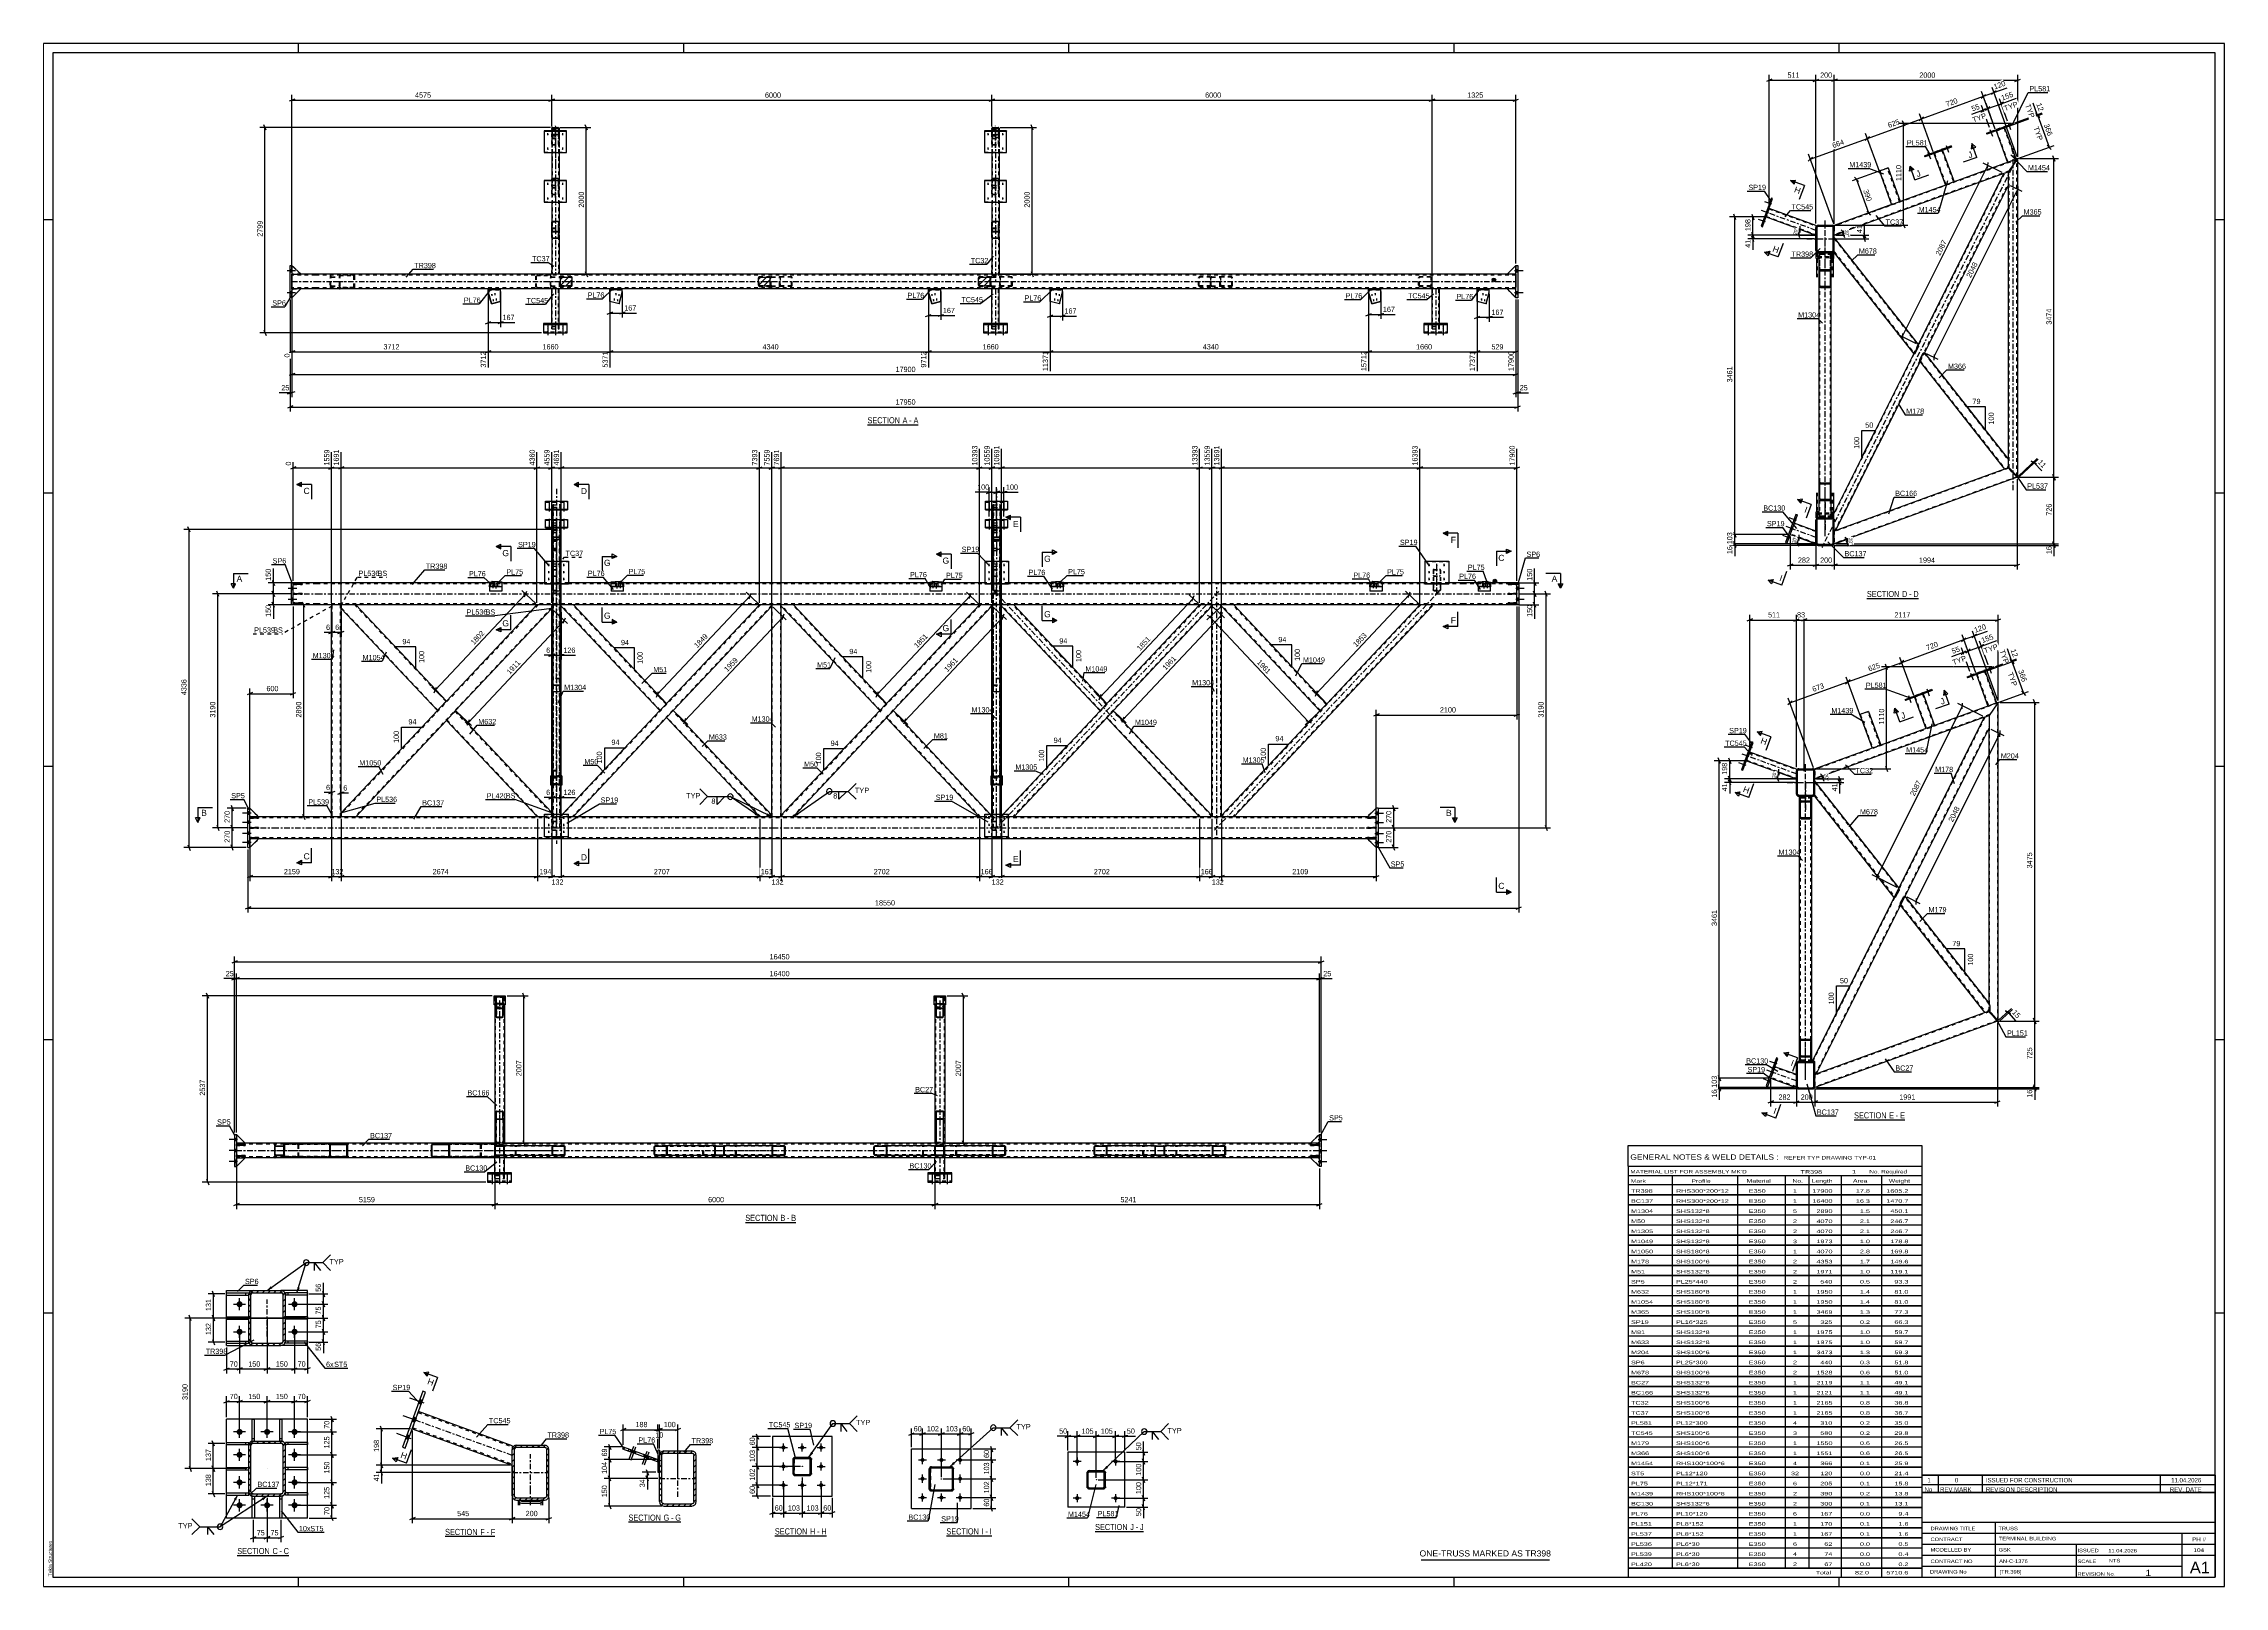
# Paper-space layout 'Layout1' of a CAD drawing. Header units: millimetres. Extents: x 0 to 1189, y 0 to 841.
# The model-space entities are those that its viewports show. They can reach past a viewport. Long polylines and large blocks are cut down to what shows.
import ezdxf

# ---------------------------------------------------------------- set-up
doc = ezdxf.new("R2010")
doc.units = ezdxf.units.MM
doc.linetypes.add('DXK_LINE_DOT2', pattern=[3.9198, 1.9599, -1.9599])
doc.linetypes.add('DXK_LINE_DOT3', pattern=[5.9187, 2.979, -0.9799, 0.9799, -0.9799])
doc.layers.add('Viewport layer', color=7, linetype='Continuous', plot=False)
doc.styles.add('Arial', font='arial.ttf', dxfattribs={"height": 0.2})
doc.styles.add('Arial Narrow', font='ARIALN.TTF', dxfattribs={"height": 0.2})

# ---------------------------------------------------------------- blocks, each defined once
blk = doc.blocks.new('Unknown-335479020-18 - 1588')
at = {"color": 6, "linetype": 'Continuous'}
blk.add_line((182.5, -506), (211, -506), dxfattribs=at)
at = {"color": 0, "linetype": 'Continuous'}
blk.add_wipeout([(200.6, -505.3), (200.6, -501.8), (182.5, -501.8), (182.5, -505.3)], dxfattribs=at)
blk.add_wipeout([(204.6, -505.3), (204.6, -501.8), (201.6, -501.8), (201.6, -505.3)], dxfattribs=at)
at = {"color": 7, "linetype": 'Continuous', "style": 'Arial Narrow'}
blk.add_text('SECTION ', height=3.34, dxfattribs=at).set_placement((182.5, -505.3))
at = {"color": 0, "linetype": 'Continuous'}
blk.add_wipeout([(206.9, -505.3), (206.9, -501.8), (205.7, -501.8), (205.7, -505.3)], dxfattribs=at)
blk.add_wipeout([(211, -505.3), (211, -501.8), (208, -501.8), (208, -505.3)], dxfattribs=at)
at = {"color": 7, "linetype": 'Continuous', "style": 'Arial Narrow'}
for s, p in [('G', (201.6, -505.3)), ('-', (205.7, -505.3)), ('G', (208, -505.3))]:
    blk.add_text(s, height=3.34, dxfattribs=at).set_placement(p)
blk = doc.blocks.new('Unknown-335479020-1133')
at = {"color": 5, "linetype": 'Continuous'}
for p, q in [((1052.6, 299.9), (-136.4, 299.9)), ((-136.4, 299.9), (-136.4, -541.1)), ((2.6, 294.9), (2.6, 299.9)), ((212.6, 294.9), (212.6, 299.9)), ((422.6, 294.9), (422.6, 299.9)), ((632.6, 294.9), (632.6, 299.9)), ((842.6, 294.9), (842.6, 299.9)), ((1052.6, -541.1), (1052.6, 299.9)), ((1047.6, 294.9), (-131.4, 294.9)), ((-131.4, 294.9), (-131.4, -536.1)), ((1047.6, -536.1), (1047.6, 294.9)), ((-131.4, 203.9), (-136.4, 203.9)), ((1052.6, 203.9), (1047.6, 203.9)), ((-131.4, 54.9), (-136.4, 54.9)), ((1052.6, 54.9), (1047.6, 54.9)), ((-131.4, -94.1), (-136.4, -94.1)), ((1052.6, -94.1), (1047.6, -94.1)), ((-131.4, -243.1), (-136.4, -243.1)), ((1052.6, -243.1), (1047.6, -243.1)), ((-131.4, -392.1), (-136.4, -392.1)), ((1052.6, -392.1), (1047.6, -392.1)), ((-136.4, -541.1), (1052.6, -541.1)), ((-131.4, -536.1), (1047.6, -536.1)), ((2.6, -541.1), (2.6, -536.1)), ((212.6, -541.1), (212.6, -536.1)), ((422.6, -541.1), (422.6, -536.1)), ((632.6, -541.1), (632.6, -536.1)), ((842.6, -541.1), (842.6, -536.1))]:
    blk.add_line(p, q, dxfattribs=at)
at = {"color": 174, "linetype": 'Continuous', "style": 'Arial'}
blk.add_text('Tekla Structures', height=1.91, rotation=90, dxfattribs=at).set_placement((-131.9, -535.6))
blk = doc.blocks.new('Unknown-335479020-12 - 5651')
at = {"color": 6, "linetype": 'Continuous'}
blk.add_line((312.8, 92.1), (340.4, 92.1), dxfattribs=at)
at = {"color": 0, "linetype": 'Continuous'}
blk.add_wipeout([(330.9, 92.9), (330.9, 96.4), (312.8, 96.4), (312.8, 92.9)], dxfattribs=at)
blk.add_wipeout([(334.5, 92.9), (334.5, 96.4), (331.9, 96.4), (331.9, 92.9)], dxfattribs=at)
at = {"color": 7, "linetype": 'Continuous', "style": 'Arial Narrow'}
blk.add_text('SECTION ', height=3.34, dxfattribs=at).set_placement((312.8, 92.9))
at = {"color": 0, "linetype": 'Continuous'}
blk.add_wipeout([(336.8, 92.9), (336.8, 96.4), (335.5, 96.4), (335.5, 92.9)], dxfattribs=at)
blk.add_wipeout([(340.4, 92.9), (340.4, 96.4), (337.9, 96.4), (337.9, 92.9)], dxfattribs=at)
at = {"color": 7, "linetype": 'Continuous', "style": 'Arial Narrow'}
for s, p in [('A', (331.9, 92.9)), ('A', (337.9, 92.9)), ('-', (335.5, 92.9))]:
    blk.add_text(s, height=3.34, dxfattribs=at).set_placement(p)
blk = doc.blocks.new('Unknown-335479020-13 - 6251')
at = {"color": 6, "linetype": 'Continuous'}
blk.add_line((246.2, -342.7), (273.8, -342.7), dxfattribs=at)
at = {"color": 0, "linetype": 'Continuous'}
blk.add_wipeout([(264.3, -341.9), (264.3, -338.4), (246.2, -338.4), (246.2, -341.9)], dxfattribs=at)
blk.add_wipeout([(267.9, -341.9), (267.9, -338.4), (265.3, -338.4), (265.3, -341.9)], dxfattribs=at)
at = {"color": 7, "linetype": 'Continuous', "style": 'Arial Narrow'}
blk.add_text('SECTION ', height=3.34, dxfattribs=at).set_placement((246.2, -341.9))
at = {"color": 0, "linetype": 'Continuous'}
blk.add_wipeout([(270.2, -341.9), (270.2, -338.4), (268.9, -338.4), (268.9, -341.9)], dxfattribs=at)
blk.add_wipeout([(273.8, -341.9), (273.8, -338.4), (271.2, -338.4), (271.2, -341.9)], dxfattribs=at)
at = {"color": 7, "linetype": 'Continuous', "style": 'Arial Narrow'}
for s, p in [('B', (265.3, -341.9)), ('-', (268.9, -341.9)), ('B', (271.2, -341.9))]:
    blk.add_text(s, height=3.34, dxfattribs=at).set_placement(p)
blk = doc.blocks.new('Unknown-335479020-14 - 3444')
at = {"color": 6, "linetype": 'Continuous'}
blk.add_line((-30.8, -524.3), (-2.7, -524.3), dxfattribs=at)
at = {"color": 0, "linetype": 'Continuous'}
blk.add_wipeout([(-12.7, -523.5), (-12.7, -520), (-30.8, -520), (-30.8, -523.5)], dxfattribs=at)
blk.add_wipeout([(-8.9, -523.5), (-8.9, -520), (-11.6, -520), (-11.6, -523.5)], dxfattribs=at)
at = {"color": 7, "linetype": 'Continuous', "style": 'Arial Narrow'}
blk.add_text('SECTION ', height=3.34, dxfattribs=at).set_placement((-30.8, -523.5))
at = {"color": 0, "linetype": 'Continuous'}
blk.add_wipeout([(-6.5, -523.5), (-6.5, -520), (-7.8, -520), (-7.8, -523.5)], dxfattribs=at)
blk.add_wipeout([(-2.7, -523.5), (-2.7, -520), (-5.5, -520), (-5.5, -523.5)], dxfattribs=at)
at = {"color": 7, "linetype": 'Continuous', "style": 'Arial Narrow'}
for s, p in [('C', (-11.6, -523.5)), ('-', (-7.8, -523.5)), ('C', (-5.5, -523.5))]:
    blk.add_text(s, height=3.34, dxfattribs=at).set_placement(p)
blk = doc.blocks.new('Unknown-335479020-15 - 1900')
at = {"color": 6, "linetype": 'Continuous'}
blk.add_line((857.7, -2.5), (885.8, -2.5), dxfattribs=at)
at = {"color": 0, "linetype": 'Continuous'}
blk.add_wipeout([(875.8, -1.8), (875.8, 1.7), (857.7, 1.7), (857.7, -1.8)], dxfattribs=at)
blk.add_wipeout([(879.6, -1.8), (879.6, 1.7), (876.8, 1.7), (876.8, -1.8)], dxfattribs=at)
at = {"color": 7, "linetype": 'Continuous', "style": 'Arial Narrow'}
blk.add_text('SECTION ', height=3.34, dxfattribs=at).set_placement((857.7, -1.8))
at = {"color": 0, "linetype": 'Continuous'}
blk.add_wipeout([(881.9, -1.8), (881.9, 1.7), (880.7, 1.7), (880.7, -1.8)], dxfattribs=at)
blk.add_wipeout([(885.8, -1.8), (885.8, 1.7), (883, 1.7), (883, -1.8)], dxfattribs=at)
at = {"color": 7, "linetype": 'Continuous', "style": 'Arial Narrow'}
for s, p in [('D', (876.8, -1.8)), ('D', (883, -1.8)), ('-', (880.7, -1.8))]:
    blk.add_text(s, height=3.34, dxfattribs=at).set_placement(p)
blk = doc.blocks.new('Unknown-335479020-16 - 2856')
at = {"color": 6, "linetype": 'Continuous'}
blk.add_line((850.7, -286.7), (878.3, -286.7), dxfattribs=at)
at = {"color": 0, "linetype": 'Continuous'}
blk.add_wipeout([(868.8, -286), (868.8, -282.5), (850.7, -282.5), (850.7, -286)], dxfattribs=at)
blk.add_wipeout([(872.4, -286), (872.4, -282.5), (869.8, -282.5), (869.8, -286)], dxfattribs=at)
at = {"color": 7, "linetype": 'Continuous', "style": 'Arial Narrow'}
blk.add_text('SECTION ', height=3.34, dxfattribs=at).set_placement((850.7, -286))
at = {"color": 0, "linetype": 'Continuous'}
blk.add_wipeout([(874.7, -286), (874.7, -282.5), (873.4, -282.5), (873.4, -286)], dxfattribs=at)
blk.add_wipeout([(878.3, -286), (878.3, -282.5), (875.8, -282.5), (875.8, -286)], dxfattribs=at)
at = {"color": 7, "linetype": 'Continuous', "style": 'Arial Narrow'}
for s, p in [('E', (869.8, -286)), ('-', (873.4, -286)), ('E', (875.8, -286))]:
    blk.add_text(s, height=3.34, dxfattribs=at).set_placement(p)
blk = doc.blocks.new('Unknown-335479020-17 - 2670')
at = {"color": 6, "linetype": 'Continuous'}
blk.add_line((82.5, -513.8), (109.7, -513.8), dxfattribs=at)
at = {"color": 0, "linetype": 'Continuous'}
blk.add_wipeout([(100.6, -513.1), (100.6, -509.6), (82.5, -509.6), (82.5, -513.1)], dxfattribs=at)
blk.add_wipeout([(104, -513.1), (104, -509.6), (101.7, -509.6), (101.7, -513.1)], dxfattribs=at)
blk.add_wipeout([(106.3, -513.1), (106.3, -509.6), (105.1, -509.6), (105.1, -513.1)], dxfattribs=at)
at = {"color": 7, "linetype": 'Continuous', "style": 'Arial Narrow'}
blk.add_text('SECTION ', height=3.34, dxfattribs=at).set_placement((82.5, -513.1))
at = {"color": 0, "linetype": 'Continuous'}
blk.add_wipeout([(109.7, -513.1), (109.7, -509.6), (107.4, -509.6), (107.4, -513.1)], dxfattribs=at)
at = {"color": 7, "linetype": 'Continuous', "style": 'Arial Narrow'}
for s, p in [('F', (101.7, -513.1)), ('F', (107.4, -513.1)), ('-', (105.1, -513.1))]:
    blk.add_text(s, height=3.34, dxfattribs=at).set_placement(p)
blk = doc.blocks.new('Unknown-335479020-19 - 1374')
at = {"color": 6, "linetype": 'Continuous'}
blk.add_line((262.3, -513.5), (290.4, -513.5), dxfattribs=at)
at = {"color": 0, "linetype": 'Continuous'}
blk.add_wipeout([(280.4, -512.8), (280.4, -509.3), (262.3, -509.3), (262.3, -512.8)], dxfattribs=at)
blk.add_wipeout([(284.3, -512.8), (284.3, -509.3), (281.5, -509.3), (281.5, -512.8)], dxfattribs=at)
at = {"color": 7, "linetype": 'Continuous', "style": 'Arial Narrow'}
blk.add_text('SECTION ', height=3.34, dxfattribs=at).set_placement((262.3, -512.8))
at = {"color": 0, "linetype": 'Continuous'}
blk.add_wipeout([(286.6, -512.8), (286.6, -509.3), (285.3, -509.3), (285.3, -512.8)], dxfattribs=at)
blk.add_wipeout([(290.4, -512.8), (290.4, -509.3), (287.6, -509.3), (287.6, -512.8)], dxfattribs=at)
at = {"color": 7, "linetype": 'Continuous', "style": 'Arial Narrow'}
for s, p in [('H', (281.5, -512.8)), ('H', (287.6, -512.8)), ('-', (285.3, -512.8))]:
    blk.add_text(s, height=3.34, dxfattribs=at).set_placement(p)
blk = doc.blocks.new('Unknown-335479020-20 - 16059')
at = {"color": 6, "linetype": 'Continuous'}
blk.add_line((436.9, -511.2), (463.3, -511.2), dxfattribs=at)
at = {"color": 0, "linetype": 'Continuous'}
blk.add_wipeout([(455.1, -510.4), (455.1, -506.9), (436.9, -506.9), (436.9, -510.4)], dxfattribs=at)
blk.add_wipeout([(458, -510.4), (458, -506.9), (456.1, -506.9), (456.1, -510.4)], dxfattribs=at)
blk.add_wipeout([(460.3, -510.4), (460.3, -506.9), (459.1, -506.9), (459.1, -510.4)], dxfattribs=at)
at = {"color": 7, "linetype": 'Continuous', "style": 'Arial Narrow'}
blk.add_text('SECTION ', height=3.34, dxfattribs=at).set_placement((436.9, -510.4))
at = {"color": 0, "linetype": 'Continuous'}
blk.add_wipeout([(463.3, -510.4), (463.3, -506.9), (461.4, -506.9), (461.4, -510.4)], dxfattribs=at)
at = {"color": 7, "linetype": 'Continuous', "style": 'Arial Narrow'}
for s, p in [('J', (456.1, -510.4)), ('-', (459.1, -510.4)), ('J', (461.4, -510.4))]:
    blk.add_text(s, height=3.34, dxfattribs=at).set_placement(p)
blk = doc.blocks.new('Unknown-335479020-21 - 16805')
at = {"color": 6, "linetype": 'Continuous'}
blk.add_line((355.8, -513.5), (380.5, -513.5), dxfattribs=at)
at = {"color": 0, "linetype": 'Continuous'}
blk.add_wipeout([(373.9, -512.8), (373.9, -509.3), (355.8, -509.3), (355.8, -512.8)], dxfattribs=at)
blk.add_wipeout([(376, -512.8), (376, -509.3), (375, -509.3), (375, -512.8)], dxfattribs=at)
blk.add_wipeout([(378.4, -512.8), (378.4, -509.3), (377.1, -509.3), (377.1, -512.8)], dxfattribs=at)
at = {"color": 7, "linetype": 'Continuous', "style": 'Arial Narrow'}
blk.add_text('SECTION ', height=3.34, dxfattribs=at).set_placement((355.8, -512.8))
at = {"color": 0, "linetype": 'Continuous'}
blk.add_wipeout([(380.5, -512.8), (380.5, -509.3), (379.4, -509.3), (379.4, -512.8)], dxfattribs=at)
at = {"color": 7, "linetype": 'Continuous', "style": 'Arial Narrow'}
for s, p in [('I', (375, -512.8)), ('I', (379.4, -512.8)), ('-', (377.1, -512.8))]:
    blk.add_text(s, height=3.34, dxfattribs=at).set_placement(p)
blk = doc.blocks.new('Part-335479020-1671 - 1588')
at = {"color": 2, "linetype": 'Continuous'}
for p, q in [((179.6, -465), (179.2, -466.1)), ((179.2, -466.1), (198.1, -473)), ((179.6, -465), (198.5, -471.9)), ((182.7, -466.1), (182.3, -467.2)), ((198.5, -471.9), (198.1, -473))]:
    blk.add_line(p, q, dxfattribs=at)
at = {"color": 7, "linetype": 'DXK_LINE_DOT2'}
blk.add_line((194.7, -471.7), (195.1, -470.6), dxfattribs=at)
blk = doc.blocks.new('Bolt-335479020-1647 - 1588')
at = {"linetype": 'Continuous'}
for points in [[(183.3, -467.6), (185, -468.2), (185.4, -467.1), (183.7, -466.5)], [(184.4, -468), (186.1, -468.6), (186.5, -467.5), (184.8, -466.9)], [(190.6, -470.3), (192.3, -470.9), (192.7, -469.7), (191, -469.1)], [(191.7, -470.7), (193.3, -471.3), (193.8, -470.1), (192.1, -469.5)]]:
    blk.add_hatch(color=1, dxfattribs=at).paths.add_polyline_path(points)
at = {"color": 1, "linetype": 'Continuous'}
for p, q in [((185.2, -464.9), (182.7, -472)), ((183.7, -466.5), (183.3, -467.6)), ((186.3, -465.3), (183.8, -472.4)), ((184.8, -466.9), (184.4, -468)), ((185.4, -467.1), (185, -468.2)), ((186.5, -467.5), (186.1, -468.6)), ((192.5, -467.6), (189.9, -474.6)), ((191, -469.1), (190.6, -470.3)), ((193.6, -468), (191, -475)), ((192.1, -469.5), (191.7, -470.7)), ((192.7, -469.7), (192.3, -470.9)), ((193.8, -470.1), (193.3, -471.3))]:
    blk.add_line(p, q, dxfattribs=at)
blk = doc.blocks.new('Part-335479020-1710 - 1588')
at = {"color": 2, "linetype": 'Continuous'}
for p, q in [((199.4, -466.9), (198.4, -466.9)), ((198.4, -466.9), (198.4, -478.9)), ((199.4, -466.9), (199.4, -469.7)), ((198.4, -478.9), (199.4, -478.9))]:
    blk.add_line(p, q, dxfattribs=at)
at = {"color": 7, "linetype": 'DXK_LINE_DOT2'}
blk.add_line((199.4, -469.7), (199.4, -478.9), dxfattribs=at)
blk = doc.blocks.new('Part-335479020-1736 - 1588')
at = {"linetype": 'Continuous'}
h = blk.add_hatch(dxfattribs=at)
h.set_pattern_fill('', scale=0.7, style=0, pattern_type=0)
h.set_pattern_definition([(45, (199.4311, -494.8796), (-1.57154, 1.57154), [])])
h.paths.add_polyline_path([(199.4, -469.7), (199.4, -494.9), (199.6, -495.8), (200.1, -496.6), (200.9, -497.1), (201.8, -497.3), (217, -497.3), (217.9, -497.1), (218.7, -496.6), (219.2, -495.8), (219.4, -494.9), (219.4, -469.7), (219.2, -468.8), (218.7, -468), (217.9, -467.5), (217, -467.3), (201.8, -467.3), (200.9, -467.5), (200.1, -468), (199.6, -468.8)])
h.paths.add_polyline_path([(201, -468.8), (201.4, -468.6), (201.8, -468.5), (217, -468.5), (217.5, -468.6), (217.9, -468.8), (218.1, -469.2), (218.2, -469.7), (218.2, -494.9), (218.1, -495.3), (217.9, -495.7), (217.5, -496), (217, -496.1), (201.8, -496.1), (201.4, -496), (201, -495.7), (200.7, -495.3), (200.6, -494.9), (200.6, -469.7), (200.7, -469.2)])
at = {"color": 2, "linetype": 'Continuous'}
for p, q in [((199.6, -468.8), (199.4, -469.7)), ((199.4, -494.9), (199.4, -469.7)), ((200.6, -469.7), (200.7, -469.2)), ((200.6, -494.9), (200.6, -469.7)), ((201.8, -467.3), (200.9, -467.5)), ((201.4, -468.6), (201.8, -468.5)), ((201.8, -467.3), (217, -467.3)), ((201.8, -468.5), (217, -468.5)), ((217.9, -467.5), (217, -467.3)), ((217, -468.5), (217.5, -468.6)), ((218.1, -469.2), (218.2, -469.7)), ((218.2, -494.9), (218.2, -469.7)), ((219.4, -469.7), (219.2, -468.8)), ((219.4, -494.9), (219.4, -469.7)), ((199.4, -494.9), (199.6, -495.8)), ((200.7, -495.3), (200.6, -494.9)), ((200.9, -497.1), (201.8, -497.3)), ((201.8, -496.1), (201.4, -496)), ((201.8, -496.1), (217, -496.1)), ((201.8, -497.3), (217, -497.3)), ((217.5, -496), (217, -496.1)), ((217, -497.3), (217.9, -497.1)), ((218.2, -494.9), (218.1, -495.3)), ((219.2, -495.8), (219.4, -494.9))]:
    blk.add_line(p, q, dxfattribs=at)
at = {"color": 7, "linetype": 'DXK_LINE_DOT3'}
for p, q in [((209.4, -492.3), (209.4, -472.3)), ((199.4, -482.3), (219.4, -482.3))]:
    blk.add_line(p, q, dxfattribs=at)
at = {"color": 2, "linetype": 'Continuous'}
for centre, radius, start, end in [((201.8, -469.7), 2.4, 112.5, 157.5), ((201.8, -469.7), 1.2, 112.5, 157.5), ((217, -469.7), 1.2, 22.5, 67.5), ((217, -469.7), 2.4, 22.5, 67.5), ((201.8, -494.9), 2.4, 202.5, 247.5), ((201.8, -494.9), 1.2, 202.5, 247.5), ((217, -494.9), 1.2, 292.5, 337.5), ((217, -494.9), 2.4, 292.5, 337.5)]:
    blk.add_arc(centre, radius, start, end, dxfattribs=at)
blk = doc.blocks.new('Part-335479020-4034 - 3964')
at = {"color": 7, "linetype": 'DXK_LINE_DOT2'}
for p, q in [((254.4, -6), (145.8, -121.2)), ((260.6, -6.2), (151.8, -121.6)), ((260.6, -6), (253.9, -6)), ((203.2, -59.8), (199.6, -63.7)), ((206.8, -63.7), (203.2, -67.5)), ((145.8, -120.7), (146.5, -120.1)), ((145.8, -121.6), (145.8, -120.7)), ((152.3, -121.6), (145.8, -121.6))]:
    blk.add_line(p, q, dxfattribs=at)
at = {"color": 2, "linetype": 'Continuous'}
for p, q in [((253.9, -6), (203.2, -59.8)), ((260.6, -6.7), (206.8, -63.7)), ((260.6, -6.7), (260.6, -6)), ((199.6, -63.7), (146.5, -120.1)), ((203.2, -67.5), (152.3, -121.6))]:
    blk.add_line(p, q, dxfattribs=at)
blk = doc.blocks.new('Part-335479020-4134 - 3964')
at = {"color": 7, "linetype": 'DXK_LINE_DOT3'}
blk.add_line((382, -128.9), (504.4, 1.3), dxfattribs=at)
at = {"color": 7, "linetype": 'DXK_LINE_DOT2'}
for p, q in [((494.4, -6), (385.8, -121.4)), ((500.6, -6.2), (392, -121.6)), ((500.6, -6), (493.9, -6)), ((443.2, -59.9), (439.6, -63.8)), ((446.8, -63.8), (443.2, -67.7)), ((385.8, -120.9), (386.7, -120.1)), ((385.8, -121.6), (385.8, -120.9)), ((392.5, -121.6), (385.8, -121.6))]:
    blk.add_line(p, q, dxfattribs=at)
at = {"color": 2, "linetype": 'Continuous'}
for p, q in [((493.9, -6), (443.2, -59.9)), ((500.6, -6.7), (446.8, -63.8)), ((500.6, -6.7), (500.6, -6)), ((439.6, -63.8), (386.7, -120.1)), ((443.2, -67.7), (392.5, -121.6))]:
    blk.add_line(p, q, dxfattribs=at)
blk = doc.blocks.new('Part-335479020-4039 - 3964')
at = {"color": 7, "linetype": 'DXK_LINE_DOT2'}
for p, q in [((145.8, -6), (140.6, -6)), ((140.6, -8.5), (140.6, -6)), ((140.9, -121.6), (140.9, -6)), ((145.5, -121.6), (145.5, -6)), ((145.8, -6.7), (145.8, -6)), ((140.6, -121.6), (140.6, -118.9)), ((145.8, -121.6), (140.6, -121.6)), ((145.8, -121.6), (145.8, -120.1))]:
    blk.add_line(p, q, dxfattribs=at)
at = {"color": 2, "linetype": 'Continuous'}
for p, q in [((140.6, -118.9), (140.6, -8.5)), ((145.8, -120.1), (145.8, -6.7))]:
    blk.add_line(p, q, dxfattribs=at)
blk = doc.blocks.new('Part-335479020-4109 - 3964')
at = {"color": 2, "linetype": 'Continuous'}
for p, q in [((505.8, -6.7), (505.8, -6)), ((559.5, -63.9), (505.8, -6.7)), ((563.2, -60), (512.5, -6)), ((562.7, -60.5), (559.5, -63.9)), ((563, -60.1), (562.7, -60.5)), ((563.2, -60), (563, -60.1))]:
    blk.add_line(p, q, dxfattribs=at)
at = {"color": 7, "linetype": 'DXK_LINE_DOT2'}
for p, q in [((512.5, -6), (505.8, -6)), ((559.7, -63.6), (505.8, -6.2)), ((562.9, -60.2), (512, -6)), ((559.7, -63.6), (559.8, -63.6)), ((562.9, -60.3), (562.7, -60.5)), ((563, -60.1), (562.9, -60.2))]:
    blk.add_line(p, q, dxfattribs=at)
blk = doc.blocks.new('Part-335479020-3992 - 3964')
at = {"color": 2, "linetype": 'Continuous'}
for p, q in [((590.2, -138.4), (590.2, -116.8)), ((591.2, -116.8), (590.2, -116.8)), ((591.2, -116.8), (591.2, -138.4)), ((591.2, -138.4), (590.2, -138.4))]:
    blk.add_line(p, q, dxfattribs=at)
blk = doc.blocks.new('Bolt-335479020-3976 - 3964')
at = {"linetype": 'Continuous'}
for points in [[(590.2, -118.9), (590.2, -120.3), (591.2, -120.3), (591.2, -118.9)], [(590.2, -118.9), (590.2, -120.3), (591.2, -120.3), (591.2, -118.9)], [(590.2, -118.9), (590.2, -120.3), (591.2, -120.3), (591.2, -118.9)], [(590.2, -123.9), (590.2, -125.3), (591.2, -125.3), (591.2, -123.9)], [(590.2, -123.9), (590.2, -125.3), (591.2, -125.3), (591.2, -123.9)], [(590.2, -129.9), (590.2, -131.3), (591.2, -131.3), (591.2, -129.9)], [(590.2, -129.9), (590.2, -131.3), (591.2, -131.3), (591.2, -129.9)], [(590.2, -134.9), (590.2, -136.3), (591.2, -136.3), (591.2, -134.9)], [(590.2, -134.9), (590.2, -136.3), (591.2, -136.3), (591.2, -134.9)], [(590.2, -134.9), (590.2, -136.3), (591.2, -136.3), (591.2, -134.9)]]:
    blk.add_hatch(color=1, dxfattribs=at).paths.add_polyline_path(points)
at = {"color": 1, "linetype": 'Continuous'}
for p, q in [((589.4, -119.6), (594.2, -119.6)), ((589.4, -119.6), (594.2, -119.6)), ((589.4, -119.6), (594.2, -119.6)), ((589.4, -124.6), (594.2, -124.6)), ((589.4, -124.6), (594.2, -124.6)), ((589.4, -130.6), (594.2, -130.6)), ((589.4, -130.6), (594.2, -130.6)), ((590.2, -118.9), (591.2, -118.9)), ((590.2, -118.9), (591.2, -118.9)), ((590.2, -118.9), (591.2, -118.9)), ((590.2, -120.3), (591.2, -120.3)), ((590.2, -120.3), (591.2, -120.3)), ((590.2, -120.3), (591.2, -120.3)), ((590.2, -123.9), (591.2, -123.9)), ((590.2, -123.9), (591.2, -123.9)), ((590.2, -125.3), (591.2, -125.3)), ((590.2, -125.3), (591.2, -125.3)), ((590.2, -129.9), (591.2, -129.9)), ((590.2, -129.9), (591.2, -129.9)), ((589.4, -135.6), (594.2, -135.6)), ((589.4, -135.6), (594.2, -135.6)), ((589.4, -135.6), (594.2, -135.6)), ((590.2, -131.3), (591.2, -131.3)), ((590.2, -131.3), (591.2, -131.3)), ((590.2, -134.9), (591.2, -134.9)), ((590.2, -134.9), (591.2, -134.9)), ((590.2, -134.9), (591.2, -134.9)), ((590.2, -136.3), (591.2, -136.3)), ((590.2, -136.3), (591.2, -136.3)), ((590.2, -136.3), (591.2, -136.3))]:
    blk.add_line(p, q, dxfattribs=at)
blk = doc.blocks.new('Part-335479020-4124 - 3964')
at = {"color": 7, "linetype": 'DXK_LINE_DOT3'}
blk.add_line((502, -128.9), (624.4, 1.3), dxfattribs=at)
at = {"color": 7, "linetype": 'DXK_LINE_DOT2'}
for p, q in [((614.4, -6), (505.8, -121.4)), ((620.6, -6.2), (512, -121.6)), ((620.6, -6), (613.9, -6)), ((563.2, -60), (559.5, -63.9)), ((512.5, -121.6), (505.8, -121.6))]:
    blk.add_line(p, q, dxfattribs=at)
at = {"color": 2, "linetype": 'Continuous'}
for p, q in [((620.6, -6.7), (512.5, -121.6)), ((613.9, -6), (563.2, -60)), ((620.6, -6.7), (620.6, -6)), ((505.8, -120.9), (559.5, -63.9)), ((505.8, -121.5), (505.8, -120.9)), ((505.8, -121.6), (505.8, -121.5))]:
    blk.add_line(p, q, dxfattribs=at)
blk = doc.blocks.new('Bolt-335479020-3977 - 3964')
at = {"linetype": 'Continuous'}
for points in [[(666.9, 3.7), (666.9, 2.3), (667.9, 2.3), (667.9, 3.7)], [(666.9, 3.7), (666.9, 2.3), (667.9, 2.3), (667.9, 3.7)], [(666.9, -2.3), (666.9, -3.7), (667.9, -3.7), (667.9, -2.3)], [(666.9, -2.3), (666.9, -3.7), (667.9, -3.7), (667.9, -2.3)]]:
    blk.add_hatch(color=1, dxfattribs=at).paths.add_polyline_path(points)
at = {"color": 1, "linetype": 'Continuous'}
for p, q in [((666.2, 3), (670.9, 3)), ((666.2, 3), (670.9, 3)), ((666.9, 3.7), (667.9, 3.7)), ((666.9, 3.7), (667.9, 3.7)), ((666.9, 2.3), (667.9, 2.3)), ((666.9, 2.3), (667.9, 2.3)), ((666.2, -3), (670.9, -3)), ((666.2, -3), (670.9, -3)), ((666.9, -2.3), (667.9, -2.3)), ((666.9, -2.3), (667.9, -2.3)), ((666.9, -3.7), (667.9, -3.7)), ((666.9, -3.7), (667.9, -3.7))]:
    blk.add_line(p, q, dxfattribs=at)
blk = doc.blocks.new('Part-335479020-4104 - 3964')
at = {"color": 7, "linetype": 'DXK_LINE_DOT2'}
for p, q in [((374.4, -6), (265.8, -121.2)), ((380.6, -6.2), (271.8, -121.6)), ((380.6, -6), (373.9, -6)), ((323.2, -59.9), (319.5, -63.7)), ((326.8, -63.7), (323.1, -67.6)), ((272.3, -121.6), (265.8, -121.6))]:
    blk.add_line(p, q, dxfattribs=at)
at = {"color": 2, "linetype": 'Continuous'}
for p, q in [((373.9, -6), (323.2, -59.9)), ((380.6, -6.7), (326.8, -63.7)), ((380.6, -6.7), (380.6, -6)), ((319.5, -63.7), (265.8, -120.7)), ((323.1, -67.6), (272.3, -121.6)), ((265.8, -121.6), (265.8, -120.7))]:
    blk.add_line(p, q, dxfattribs=at)
blk = doc.blocks.new('Part-335479020-4296 - 3964')
at = {"color": 7, "linetype": 'DXK_LINE_DOT2'}
for p, q in [((4.5, -5), (-0.3, -5)), ((-0.3, -5), (-0.3, -5.5)), ((-0.3, -5.5), (4.5, -5.5)), ((0.3, -5.5), (0.3, -5)), ((4.5, -5.5), (4.5, -5))]:
    blk.add_line(p, q, dxfattribs=at)
blk = doc.blocks.new('Part-335479020-3997 - 3964')
at = {"color": 2, "linetype": 'Continuous'}
for p, q in [((666.9, -6), (666.9, 6)), ((667.9, 6), (666.9, 6)), ((667.9, 6), (667.9, -6)), ((667.9, -6), (666.9, -6))]:
    blk.add_line(p, q, dxfattribs=at)
blk = doc.blocks.new('Part-335479020-4202 - 3964')
at = {"color": 7, "linetype": 'DXK_LINE_DOT2'}
for p, q in [((-24, -121), (-24, -116.8)), ((-24, -116.8), (-19.2, -121.6)), ((-23.4, -121.6), (-24, -121)), ((-19.2, -121.6), (-23.4, -121.6))]:
    blk.add_line(p, q, dxfattribs=at)
blk = doc.blocks.new('Part-335479020-4019 - 3964')
at = {"color": 2, "linetype": 'Continuous'}
for p, q in [((145.8, -6.7), (145.8, -6)), ((199.6, -63.7), (145.8, -6.7)), ((203.2, -59.8), (152.5, -6)), ((202.8, -60.3), (199.6, -63.7)), ((203.2, -59.8), (202.8, -60.3))]:
    blk.add_line(p, q, dxfattribs=at)
at = {"color": 7, "linetype": 'DXK_LINE_DOT2'}
for p, q in [((152.5, -6), (145.8, -6)), ((199.8, -63.5), (145.8, -6.2)), ((203, -60.1), (152, -6)), ((199.8, -63.5), (199.8, -63.4)), ((203.2, -59.9), (202.8, -60.3))]:
    blk.add_line(p, q, dxfattribs=at)
blk = doc.blocks.new('Part-335479020-4044 - 3964')
at = {"color": 7, "linetype": 'DXK_LINE_DOT3'}
blk.add_line((383.2, -131.6), (383.2, 4), dxfattribs=at)
at = {"color": 7, "linetype": 'DXK_LINE_DOT2'}
for p, q in [((385.8, -6), (380.6, -6)), ((380.6, -6.7), (380.6, -6)), ((380.9, -121.6), (380.9, -6)), ((385.5, -121.6), (385.5, -6)), ((385.8, -6.7), (385.8, -6)), ((380.6, -121.6), (380.6, -120.1)), ((385.8, -121.6), (380.6, -121.6)), ((385.8, -121.6), (385.8, -120.1))]:
    blk.add_line(p, q, dxfattribs=at)
at = {"color": 2, "linetype": 'Continuous'}
for p, q in [((380.6, -120.1), (380.6, -6.7)), ((385.8, -120.1), (385.8, -6.7))]:
    blk.add_line(p, q, dxfattribs=at)
blk = doc.blocks.new('Part-335479020-4455 - 3964')
at = {"color": 7, "linetype": 'DXK_LINE_DOT3'}
blk.add_line((143.2, 37.1), (143.2, -136.3), dxfattribs=at)
at = {"color": 7, "linetype": 'DXK_LINE_DOT2'}
for p, q in [((141.4, 29.3), (141.2, 29.3)), ((141.2, -127.2), (141.2, 29.3)), ((141.2, 28.8), (141.2, 28.7)), ((141.2, 28.7), (141.4, 28.6)), ((141.2, 24.4), (141.2, 24.8)), ((141.4, 29.3), (141.4, -127.2)), ((141.5, 28.8), (141.4, 28.8)), ((141.4, 28.6), (141.5, 28.6)), ((141.4, 24.8), (141.5, 24.6)), ((141.5, 28.7), (141.5, 28.8)), ((141.6, 28.7), (141.5, 28.7)), ((141.5, 28.6), (141.7, 28.6)), ((141.7, 28.7), (141.6, 28.7)), ((141.6, 24.3), (141.7, 24.2)), ((141.7, 28.7), (144.7, 28.7)), ((141.7, 28.6), (144.7, 28.6)), ((141.7, 24.2), (144.7, 24.2)), ((144.8, 28.7), (144.7, 28.7)), ((144.7, 28.6), (144.9, 28.6)), ((144.7, 24.2), (144.8, 24.3)), ((144.9, 28.7), (144.8, 28.7)), ((145, 28.8), (144.9, 28.7)), ((144.9, 28.6), (145.1, 28.6)), ((145, -127.2), (145, 29.3)), ((145.2, 29.3), (145, 29.3)), ((145, 28.8), (145, 28.8)), ((145, 24.6), (145, 24.8)), ((145.1, 28.6), (145.2, 28.7)), ((145.2, 29.3), (145.2, -127.2)), ((145.2, 28.7), (145.2, 28.8)), ((145.2, 24.8), (145.2, 24.4)), ((141.7, 23.7), (141.5, 23.8)), ((141.7, 23.7), (144.7, 23.7)), ((144.9, 23.8), (144.7, 23.7)), ((141.2, -121.7), (141.2, -121.6)), ((141.2, -121.6), (141.3, -121.6)), ((141.2, -127.2), (141.2, -127.4)), ((141.2, -127.3), (141.4, -127.2)), ((141.2, -127.4), (141.2, -127.3)), ((141.2, -127.4), (141.5, -127.4)), ((141.3, -121.6), (145.1, -121.6)), ((141.5, -121.6), (141.4, -121.7)), ((141.4, -127.2), (141.5, -127.4)), ((141.4, -127.2), (141.5, -127.2)), ((141.6, -121.6), (141.5, -121.6)), ((141.5, -121.6), (141.5, -121.6)), ((141.5, -127.2), (141.7, -127.2)), ((141.6, -127.3), (141.5, -127.3)), ((141.5, -127.3), (141.5, -127.3)), ((141.5, -127.3), (141.5, -127.4)), ((141.7, -121.6), (141.6, -121.6)), ((141.7, -127.3), (141.6, -127.3)), ((144.7, -121.6), (141.7, -121.6)), ((141.7, -127.2), (144.7, -127.2)), ((141.7, -127.3), (144.7, -127.3)), ((144.8, -121.6), (144.7, -121.6)), ((144.7, -127.2), (144.9, -127.2)), ((144.8, -127.3), (144.7, -127.3)), ((144.9, -121.6), (144.8, -121.6)), ((144.9, -127.3), (144.8, -127.3)), ((145, -121.6), (144.9, -121.6)), ((144.9, -127.2), (145.1, -127.2)), ((145, -127.3), (144.9, -127.3)), ((145, -121.7), (145, -121.6)), ((145, -127.2), (145, -127.4)), ((145, -127.4), (145, -127.3)), ((145, -127.4), (145.2, -127.4)), ((145.1, -121.6), (145.2, -121.6)), ((145.1, -127.2), (145.2, -127.3)), ((145.2, -121.7), (145.2, -121.6)), ((145.2, -127.2), (145.2, -127.4)), ((145.2, -127.3), (145.2, -127.4))]:
    blk.add_line(p, q, dxfattribs=at)
for centre, radius, start, end in [((142.3, 24.5), 1.08, 186.941, 221.2629), ((142, 24.6), 0.539, 186.941, 221.2629), ((144.4, 24.6), 0.539, 318.7371, 353.059), ((144.1, 24.5), 1.08, 318.7371, 353.059)]:
    blk.add_arc(centre, radius, start, end, dxfattribs=at)
blk = doc.blocks.new('Part-335479020-4049 - 3964')
at = {"color": 7, "linetype": 'DXK_LINE_DOT2'}
for p, q in [((265.8, -6), (260.6, -6)), ((260.6, -6.7), (260.6, -6)), ((260.9, -121.6), (260.9, -6)), ((265.5, -121.6), (265.5, -6)), ((265.8, -6.7), (265.8, -6)), ((260.6, -121.6), (260.6, -120.7)), ((265.8, -121.6), (260.6, -121.6)), ((265.8, -121.6), (265.8, -120.7))]:
    blk.add_line(p, q, dxfattribs=at)
at = {"color": 2, "linetype": 'Continuous'}
for p, q in [((260.6, -120.7), (260.6, -6.7)), ((265.8, -120.7), (265.8, -6.7))]:
    blk.add_line(p, q, dxfattribs=at)
blk = doc.blocks.new('Part-335479020-4054 - 3964')
at = {"color": 7, "linetype": 'DXK_LINE_DOT2'}
for p, q in [((25.8, -6), (20.6, -6)), ((20.6, -9), (20.6, -6)), ((20.9, -121.6), (20.9, -6)), ((25.5, -121.6), (25.5, -6)), ((25.8, -8.5), (25.8, -6)), ((20.6, -121.6), (20.6, -118.6)), ((25.8, -121.6), (20.6, -121.6)), ((25.8, -121.6), (25.8, -119.1))]:
    blk.add_line(p, q, dxfattribs=at)
at = {"color": 2, "linetype": 'Continuous'}
for p, q in [((20.6, -118.6), (20.6, -9)), ((25.8, -119.1), (25.8, -8.5))]:
    blk.add_line(p, q, dxfattribs=at)
blk = doc.blocks.new('Part-335479020-4164 - 3964')
at = {"color": 2, "linetype": 'Continuous'}
for p, q in [((446.8, -63.8), (443.2, -67.7)), ((493.9, -121.6), (443.2, -67.7)), ((500.6, -120.9), (446.8, -63.8)), ((500.6, -121.6), (500.6, -120.9))]:
    blk.add_line(p, q, dxfattribs=at)
at = {"color": 7, "linetype": 'DXK_LINE_DOT2'}
for p, q in [((494.4, -121.6), (443.4, -67.4)), ((443.4, -67.4), (443.4, -67.4)), ((500.6, -121.4), (446.6, -64)), ((500.6, -121.6), (493.9, -121.6))]:
    blk.add_line(p, q, dxfattribs=at)
blk = doc.blocks.new('Part-335479020-9575 - 3964')
at = {"color": 7, "linetype": 'DXK_LINE_DOT2'}
for p, q in [((381.4, 48.5), (381.2, 48.4)), ((381.2, 48.4), (381.2, 48.3)), ((381.2, 48.3), (381.2, 33.5)), ((381.5, 48.5), (381.4, 48.5)), ((381.7, 48.5), (381.5, 48.5)), ((381.5, 48.3), (381.5, 48.4)), ((381.5, 48.4), (381.5, 48.4)), ((381.5, 48.4), (381.6, 48.4)), ((381.5, 48.3), (381.5, 33.5)), ((381.6, 48.4), (381.7, 48.4)), ((381.7, 48.5), (384.7, 48.5)), ((381.7, 48.4), (384.7, 48.4)), ((384.9, 48.5), (384.7, 48.5)), ((384.7, 48.4), (384.8, 48.4)), ((384.8, 48.4), (384.9, 48.4)), ((385.1, 48.5), (384.9, 48.5)), ((384.9, 48.4), (385, 48.4)), ((385, 48.4), (385, 48.3)), ((385, 48.3), (385, 45.7)), ((385, 48.3), (385, 33.5)), ((385.2, 48.4), (385.1, 48.5)), ((385.2, 48.3), (385.2, 48.4)), ((385.2, 48.3), (385.2, 33.5)), ((381.2, 47.3), (381.2, 47.2)), ((381.2, 47.2), (381.4, 47.2)), ((381.2, 40.5), (381.2, 33.5)), ((381.4, 47.2), (381.5, 47.2)), ((381.6, 47.2), (381.5, 47.3)), ((381.5, 47.3), (381.5, 47.3)), ((381.5, 47.3), (381.5, 47.3)), ((381.5, 47.2), (381.7, 47.1)), ((381.5, 33.5), (381.5, 45.7)), ((381.7, 47.2), (381.6, 47.2)), ((381.7, 47.2), (384.7, 47.2)), ((381.7, 47.1), (384.7, 47.1)), ((384.8, 47.2), (384.7, 47.2)), ((384.7, 47.1), (384.9, 47.2)), ((384.9, 47.3), (384.8, 47.2)), ((385, 47.3), (384.9, 47.3)), ((384.9, 47.2), (385.1, 47.2)), ((385, 47.3), (385, 47.3)), ((385.1, 47.2), (385.2, 47.2)), ((385.2, 47.2), (385.2, 47.3)), ((385.2, 40.5), (385.2, 33.5)), ((381.2, 34.6), (381.4, 34.7)), ((381.2, 34.6), (381.2, 34.6)), ((381.4, 33.4), (381.2, 33.5)), ((381.2, 33.5), (381.2, 33.5)), ((381.4, 34.7), (381.5, 34.7)), ((381.5, 33.4), (381.4, 33.4)), ((381.6, 34.7), (381.5, 34.6)), ((381.5, 34.7), (381.7, 34.7)), ((381.5, 34.6), (381.5, 34.6)), ((381.5, 34.6), (381.5, 34.6)), ((381.5, 33.5), (381.5, 33.5)), ((381.5, 33.5), (381.5, 33.5)), ((381.5, 33.5), (381.6, 33.5)), ((381.7, 33.4), (381.5, 33.4)), ((381.7, 34.7), (381.6, 34.7)), ((381.6, 33.5), (381.7, 33.5)), ((381.7, 34.7), (384.7, 34.7)), ((381.7, 34.7), (384.7, 34.7)), ((381.7, 33.5), (384.7, 33.5)), ((381.7, 33.4), (384.7, 33.4)), ((384.8, 34.7), (384.7, 34.7)), ((384.7, 34.7), (384.9, 34.7)), ((384.7, 33.5), (384.8, 33.5)), ((384.9, 33.4), (384.7, 33.4)), ((384.9, 34.6), (384.8, 34.7)), ((384.8, 33.5), (384.9, 33.5)), ((384.9, 34.7), (385.1, 34.7)), ((385, 34.6), (384.9, 34.6)), ((384.9, 33.5), (385, 33.5)), ((385.1, 33.4), (384.9, 33.4)), ((385, 34.6), (385, 34.6)), ((385, 33.5), (385, 33.5)), ((385.1, 34.7), (385.2, 34.6)), ((385.2, 33.5), (385.1, 33.4)), ((385.2, 34.6), (385.2, 34.6)), ((385.2, 33.5), (385.2, 33.5))]:
    blk.add_line(p, q, dxfattribs=at)
at = {"color": 7, "linetype": 'DXK_LINE_DOT3'}
blk.add_line((383.2, 57.2), (383.2, 24.7), dxfattribs=at)
at = {"color": 2, "linetype": 'Continuous'}
for p, q in [((381.2, 45.7), (381.2, 40.5)), ((385.2, 45.7), (385.2, 40.5))]:
    blk.add_line(p, q, dxfattribs=at)
blk = doc.blocks.new('Part-335479020-4069 - 3964')
at = {"color": 7, "linetype": 'DXK_LINE_DOT2'}
for p, q in [((133.1, -6), (25.8, -120)), ((140.6, -7.6), (33.3, -121.6)), ((132.6, -6), (132.6, -6)), ((132.6, -6), (132.6, -6)), ((140.6, -6), (140.6, -8.1)), ((83.2, -58.5), (78.3, -63.7)), ((88.2, -63.7), (83.3, -69)), ((25.8, -121.6), (25.8, -119.5)), ((33.2, -121.6), (32.9, -121.6)), ((33.5, -121.6), (33.3, -121.6)), ((33.8, -121.6), (33.8, -121.6)), ((33.8, -121.6), (33.8, -121.6))]:
    blk.add_line(p, q, dxfattribs=at)
at = {"color": 2, "linetype": 'Continuous'}
for p, q in [((132.6, -6), (83.2, -58.5)), ((140.6, -8.1), (88.2, -63.7)), ((140.6, -6), (132.6, -6)), ((78.3, -63.7), (25.8, -119.5)), ((83.3, -69), (33.8, -121.6)), ((32.9, -121.6), (25.8, -121.6)), ((33.5, -121.6), (32.9, -121.6)), ((33.8, -121.6), (33.5, -121.6))]:
    blk.add_line(p, q, dxfattribs=at)
blk = doc.blocks.new('Part-335479020-4213 - 3964')
at = {"color": 2, "linetype": 'Continuous'}
for p, q in [((376.7, 17.8), (389.7, 17.8)), ((376.7, 17.8), (376.7, 5.4)), ((389.7, 17.8), (389.7, 5.4)), ((376.7, 5.6), (389.7, 5.6)), ((376.7, 5.4), (389.7, 5.4))]:
    blk.add_line(p, q, dxfattribs=at)
at = {"color": 7, "linetype": 'DXK_LINE_DOT2'}
blk.add_line((376.7, 17.6), (389.7, 17.6), dxfattribs=at)
blk = doc.blocks.new('Bolt-335479020-9590 - 3964')
at = {"linetype": 'Continuous'}
for points in [[(147.2, 49.6), (147.1, 49.6), (147, 49.6), (147, 49.6), (146.9, 49.6), (146.8, 49.6), (146.8, 49.7), (146.8, 49.7), (146.8, 49.7), (146.8, 49.8), (146.8, 49.8), (146.9, 49.8), (147, 49.8), (147, 49.9), (147.1, 49.9), (147.2, 49.9), (147.3, 49.9), (147.4, 49.9), (147.5, 49.8), (147.5, 49.8), (147.6, 49.8), (147.6, 49.8), (147.6, 49.7), (147.6, 49.7), (147.6, 49.7), (147.6, 49.6), (147.5, 49.6), (147.5, 49.6), (147.4, 49.6), (147.3, 49.6)], [(147.2, 46.7), (147.1, 46.7), (147, 46.7), (147, 46.7), (146.9, 46.7), (146.8, 46.8), (146.8, 46.8), (146.8, 46.8), (146.8, 46.9), (146.8, 46.9), (146.8, 46.9), (146.9, 46.9), (147, 47), (147, 47), (147.1, 47), (147.2, 47), (147.3, 47), (147.4, 47), (147.5, 47), (147.5, 46.9), (147.6, 46.9), (147.6, 46.9), (147.6, 46.9), (147.6, 46.8), (147.6, 46.8), (147.6, 46.8), (147.5, 46.7), (147.5, 46.7), (147.4, 46.7), (147.3, 46.7)]]:
    blk.add_hatch(color=1, dxfattribs=at).paths.add_polyline_path(points)
at = {"color": 1, "linetype": 'Continuous'}
for p, q in [((147.2, 50.7), (147.2, 47.7)), ((147.2, 47.8), (147.2, 44.8))]:
    blk.add_line(p, q, dxfattribs=at)
blk = doc.blocks.new('Part-335479020-4084 - 3964')
at = {"color": 2, "linetype": 'Continuous'}
for p, q in [((33.8, -6), (25.8, -6)), ((78.3, -63.7), (25.8, -8.1)), ((83.2, -58.5), (33.8, -6)), ((82.8, -59), (78.3, -63.7)), ((83.2, -58.5), (82.8, -59))]:
    blk.add_line(p, q, dxfattribs=at)
at = {"color": 7, "linetype": 'DXK_LINE_DOT2'}
for p, q in [((25.8, -8.1), (25.8, -6)), ((78.5, -63.5), (25.8, -7.6)), ((83, -58.7), (33.4, -6)), ((33.8, -6), (33.8, -6)), ((33.8, -6), (33.8, -6)), ((83.2, -58.5), (82.8, -59)), ((78.5, -63.5), (78.5, -63.5))]:
    blk.add_line(p, q, dxfattribs=at)
blk = doc.blocks.new('Part-335479020-4099 - 3964')
at = {"color": 7, "linetype": 'DXK_LINE_DOT3'}
blk.add_line((382, 1.3), (448.2, -69.2), dxfattribs=at)
at = {"color": 2, "linetype": 'Continuous'}
for p, q in [((385.8, -6.7), (385.8, -6)), ((439.6, -63.8), (385.8, -6.7)), ((443.2, -59.9), (392.5, -6)), ((442.8, -60.4), (439.6, -63.8)), ((443.1, -60.1), (442.8, -60.4)), ((443.2, -59.9), (443.1, -60.1))]:
    blk.add_line(p, q, dxfattribs=at)
at = {"color": 7, "linetype": 'DXK_LINE_DOT2'}
for p, q in [((392.5, -6), (385.8, -6)), ((439.8, -63.6), (385.8, -6.2)), ((443, -60.2), (392, -6)), ((439.8, -63.6), (439.8, -63.5)), ((442.9, -60.2), (442.8, -60.4)), ((443.1, -60.1), (443, -60.2))]:
    blk.add_line(p, q, dxfattribs=at)
blk = doc.blocks.new('Part-335479020-4129 - 3964')
at = {"color": 2, "linetype": 'Continuous'}
for p, q in [((265.8, -6.7), (265.8, -6)), ((319.5, -63.7), (265.8, -6.7)), ((323.2, -59.9), (272.5, -6)), ((322.7, -60.4), (319.5, -63.7)), ((323, -60), (322.7, -60.4)), ((323.2, -59.9), (323, -60))]:
    blk.add_line(p, q, dxfattribs=at)
at = {"color": 7, "linetype": 'DXK_LINE_DOT2'}
for p, q in [((272.5, -6), (265.8, -6)), ((319.7, -63.5), (265.8, -6.2)), ((322.9, -60.1), (272, -6)), ((319.7, -63.5), (319.8, -63.5)), ((322.9, -60.2), (322.7, -60.4)), ((323, -60), (322.9, -60.1))]:
    blk.add_line(p, q, dxfattribs=at)
blk = doc.blocks.new('Part-335479020-4194 - 3964')
at = {"color": 2, "linetype": 'Continuous'}
for p, q in [((83.3, -69), (88.2, -63.7)), ((83.3, -69), (132.8, -121.6)), ((140.6, -119.3), (88.2, -63.7)), ((136.7, -121.6), (132.8, -121.6))]:
    blk.add_line(p, q, dxfattribs=at)
at = {"color": 7, "linetype": 'DXK_LINE_DOT2'}
for p, q in [((83.5, -68.8), (83.5, -68.7)), ((133.2, -121.6), (83.5, -68.8)), ((140.6, -119.8), (88, -64)), ((132.8, -121.6), (132.8, -121.6)), ((132.8, -121.6), (132.8, -121.6)), ((136.7, -121.6), (140.6, -121.6)), ((140.6, -121.6), (140.6, -119.3))]:
    blk.add_line(p, q, dxfattribs=at)
blk = doc.blocks.new('Part-335479020-4199 - 3964')
at = {"color": 2, "linetype": 'Continuous'}
for p, q in [((-24, -116.8), (-19.2, -121.6)), ((-23.4, -121.6), (-24, -121)), ((-19.2, -121.6), (-23.4, -121.6))]:
    blk.add_line(p, q, dxfattribs=at)
at = {"color": 7, "linetype": 'DXK_LINE_DOT2'}
blk.add_line((-24, -121), (-24, -116.8), dxfattribs=at)
blk = doc.blocks.new('Part-335479020-4139 - 3964')
at = {"color": 2, "linetype": 'Continuous'}
for p, q in [((-1.3, -6), (-1.3, 6)), ((-0.3, 6), (-1.3, 6)), ((-0.3, -6), (-0.3, 6)), ((-0.3, -6), (-1.3, -6))]:
    blk.add_line(p, q, dxfattribs=at)
blk = doc.blocks.new('Part-335479020-4208 - 3964')
at = {"color": 7, "linetype": 'DXK_LINE_DOT2'}
for p, q in [((-23.4, -133.6), (-24, -134.2)), ((-24, -138.4), (-19.2, -133.6)), ((-24, -134.2), (-24, -138.4)), ((-19.2, -133.6), (-23.4, -133.6))]:
    blk.add_line(p, q, dxfattribs=at)
blk = doc.blocks.new('Part-335479020-4144 - 3964')
at = {"color": 2, "linetype": 'Continuous'}
for p, q in [((-25, -138.4), (-25, -116.8)), ((-24, -116.8), (-25, -116.8)), ((-24, -138.4), (-24, -116.8)), ((-25, -138.4), (-24, -138.4))]:
    blk.add_line(p, q, dxfattribs=at)
blk = doc.blocks.new('Part-335479020-4159 - 3964')
at = {"color": 2, "linetype": 'Continuous'}
for p, q in [((323.1, -67.6), (326.8, -63.7)), ((373.9, -121.6), (323.1, -67.6)), ((326.8, -63.7), (379.7, -120.1))]:
    blk.add_line(p, q, dxfattribs=at)
at = {"color": 7, "linetype": 'DXK_LINE_DOT2'}
for p, q in [((323.4, -67.4), (323.4, -67.3)), ((374.4, -121.6), (323.4, -67.4)), ((380.6, -121.4), (326.6, -64)), ((380.6, -121.6), (373.9, -121.6)), ((380.6, -120.9), (379.7, -120.1)), ((380.6, -121.6), (380.6, -120.9))]:
    blk.add_line(p, q, dxfattribs=at)
blk = doc.blocks.new('Part-335479020-4179 - 3964')
at = {"color": 2, "linetype": 'Continuous'}
for p, q in [((206.8, -63.7), (203.2, -67.5)), ((254.1, -121.6), (203.2, -67.5)), ((260.6, -120.7), (206.8, -63.7)), ((260.6, -121.6), (260.6, -120.7))]:
    blk.add_line(p, q, dxfattribs=at)
at = {"color": 7, "linetype": 'DXK_LINE_DOT2'}
for p, q in [((254.6, -121.6), (203.4, -67.3)), ((203.4, -67.3), (203.4, -67.3)), ((260.6, -121.2), (206.6, -63.9)), ((260.6, -121.6), (254.1, -121.6))]:
    blk.add_line(p, q, dxfattribs=at)
blk = doc.blocks.new('Part-335479020-4195 - 3964')
at = {"color": 2, "linetype": 'Continuous'}
for p, q in [((-24, -133.3), (-24, -132.9)), ((-24, -132.9), (-19.2, -132.9)), ((-19.2, -133.3), (-24, -133.3)), ((-19.2, -132.9), (-19.2, -133.3))]:
    blk.add_line(p, q, dxfattribs=at)
at = {"color": 7, "linetype": 'DXK_LINE_DOT2'}
blk.add_line((-23.4, -133.3), (-23.4, -132.9), dxfattribs=at)
blk = doc.blocks.new('Part-335479020-4196 - 3964')
at = {"color": 2, "linetype": 'Continuous'}
for p, q in [((-24, -127.8), (-24, -127.4)), ((-24, -127.4), (-19.2, -127.4)), ((-19.2, -127.8), (-24, -127.8)), ((-19.2, -127.4), (-19.2, -127.8))]:
    blk.add_line(p, q, dxfattribs=at)
at = {"color": 7, "linetype": 'DXK_LINE_DOT2'}
blk.add_line((-23.4, -127.8), (-23.4, -127.4), dxfattribs=at)
blk = doc.blocks.new('Part-335479020-4205 - 3964')
at = {"color": 2, "linetype": 'Continuous'}
for p, q in [((-23.4, -133.6), (-24, -134.2)), ((-24, -138.4), (-19.2, -133.6)), ((-19.2, -133.6), (-23.4, -133.6))]:
    blk.add_line(p, q, dxfattribs=at)
at = {"color": 7, "linetype": 'DXK_LINE_DOT2'}
blk.add_line((-24, -138.4), (-24, -134.2), dxfattribs=at)
blk = doc.blocks.new('Part-335479020-4214 - 3964')
at = {"color": 7, "linetype": 'DXK_LINE_DOT2'}
for p, q in [((380.6, -100), (380.7, -99.9)), ((380.6, -100.1), (380.6, -100)), ((380.6, -100), (380.6, -100)), ((380.6, -132.5), (380.6, -100.1)), ((380.6, -103.7), (380.6, -103.6)), ((380.7, -103.9), (380.6, -103.7)), ((380.7, -99.9), (380.9, -99.8)), ((380.9, -104), (380.7, -103.9)), ((380.9, -100), (380.8, -100.1)), ((380.8, -132.5), (380.8, -100.1)), ((380.8, -100.1), (380.8, -100.1)), ((380.8, -103.6), (380.8, -103.7)), ((380.8, -103.7), (380.9, -103.7)), ((380.9, -99.8), (380.9, -99.8)), ((380.9, -99.8), (381.1, -99.8)), ((381, -100), (380.9, -100)), ((380.9, -103.7), (381, -103.8)), ((381.1, -104), (380.9, -104)), ((381.1, -99.9), (381, -100)), ((381, -103.8), (381.1, -103.8)), ((385.4, -99.8), (381.1, -99.8)), ((381.1, -99.9), (385.4, -99.9)), ((385.4, -103.8), (381.1, -103.8)), ((381.1, -104), (385.4, -104)), ((385.4, -99.8), (385.6, -99.8)), ((385.5, -100), (385.4, -99.9)), ((385.4, -103.8), (385.5, -103.8)), ((385.6, -104), (385.4, -104)), ((385.6, -100.1), (385.5, -100)), ((385.5, -100), (385.5, -100)), ((385.5, -103.8), (385.5, -103.7)), ((385.5, -103.7), (385.6, -103.7)), ((385.6, -99.8), (385.7, -99.9)), ((385.6, -132.5), (385.6, -100.1)), ((385.6, -100.1), (385.6, -100.1)), ((385.6, -103.7), (385.6, -103.6)), ((385.7, -103.9), (385.6, -104)), ((385.8, -100), (385.7, -99.9)), ((385.8, -103.7), (385.7, -103.9)), ((385.8, -100), (385.8, -100)), ((385.8, -100.1), (385.8, -100)), ((385.9, -103.6), (385.8, -103.7)), ((380.6, -127.7), (380.6, -127.9)), ((380.8, -127.8), (380.9, -127.7)), ((380.8, -127.9), (380.8, -127.8)), ((381.1, -127.4), (380.9, -127.4)), ((380.9, -127.7), (381, -127.6)), ((381, -127.6), (381.1, -127.6)), ((381.1, -127.4), (385.4, -127.4)), ((381.1, -127.6), (385.4, -127.6)), ((385.6, -127.4), (385.4, -127.4)), ((385.4, -127.6), (385.5, -127.6)), ((385.5, -127.6), (385.5, -127.7)), ((385.5, -127.7), (385.6, -127.8)), ((385.6, -127.8), (385.6, -127.9)), ((385.9, -127.9), (385.8, -127.7)), ((385.9, -121.4), (385.9, -120.1)), ((385.9, -132.5), (385.9, -120.1)), ((380.6, -132.5), (380.6, -132.7)), ((380.8, -132.6), (380.8, -132.5)), ((380.9, -132.6), (380.8, -132.6)), ((381, -132.7), (380.9, -132.6)), ((380.9, -132.9), (381.1, -133)), ((381.1, -132.7), (381, -132.7)), ((381.1, -132.7), (385.4, -132.7)), ((381.1, -133), (385.4, -133)), ((385.5, -132.7), (385.4, -132.7)), ((385.4, -133), (385.6, -132.9)), ((385.6, -132.6), (385.5, -132.6)), ((385.5, -132.6), (385.5, -132.7)), ((385.6, -132.5), (385.6, -132.6)), ((385.8, -132.7), (385.9, -132.5))]:
    blk.add_line(p, q, dxfattribs=at)
at = {"color": 2, "linetype": 'Continuous'}
for p, q in [((385.9, -100.1), (385.8, -100.1)), ((385.9, -120.1), (385.9, -100.1))]:
    blk.add_line(p, q, dxfattribs=at)
at = {"color": 7, "linetype": 'DXK_LINE_DOT2'}
for centre, start, end in [((381.1, -127.8), 114.32, 159.2417), ((385.3, -127.8), 20.7583, 65.68), ((381.1, -132.5), 200.7583, 245.68), ((385.3, -132.5), 294.32, 339.2417)]:
    blk.add_arc(centre, 0.496, start, end, dxfattribs=at)
blk = doc.blocks.new('Part-335479020-4215 - 3964')
at = {"color": 7, "linetype": 'DXK_LINE_DOT2'}
for p, q in [((381.2, 34.6), (381.4, 34.8)), ((381.2, 34.3), (381.2, 34.6)), ((381.2, 34.3), (381.2, 2.2)), ((381.2, 29.7), (381.2, 30)), ((381.4, 29.5), (381.2, 29.7)), ((381.4, 34.8), (381.5, 35)), ((381.5, 29.4), (381.4, 29.5)), ((381.5, 35), (381.7, 35)), ((381.6, 34.7), (381.5, 34.6)), ((381.5, 34.6), (381.5, 34.5)), ((381.5, 34.5), (381.5, 34.3)), ((381.5, 34.3), (381.5, 2.2)), ((381.5, 30), (381.5, 29.9)), ((381.5, 29.9), (381.5, 29.8)), ((381.5, 29.8), (381.6, 29.7)), ((381.7, 29.3), (381.5, 29.4)), ((381.7, 34.7), (381.6, 34.7)), ((381.6, 29.7), (381.7, 29.7)), ((381.7, 35), (384.7, 35)), ((381.7, 34.7), (384.7, 34.7)), ((381.7, 29.7), (384.7, 29.7)), ((381.7, 29.3), (384.7, 29.3)), ((384.7, 35), (384.9, 35)), ((384.8, 34.7), (384.7, 34.7)), ((384.7, 29.7), (384.8, 29.7)), ((384.9, 29.4), (384.7, 29.3)), ((384.9, 34.6), (384.8, 34.7)), ((384.8, 29.7), (384.9, 29.8)), ((384.9, 35), (385.1, 34.8)), ((385, 34.5), (384.9, 34.6)), ((384.9, 29.8), (385, 29.9)), ((385.1, 29.5), (384.9, 29.4)), ((385, 34.3), (385, 34.5)), ((385, 34.3), (385, 2.2)), ((385, 29.9), (385, 30)), ((385.1, 34.8), (385.2, 34.6)), ((385.2, 29.7), (385.1, 29.5)), ((385.2, 34.6), (385.2, 34.3)), ((385.2, 34.3), (385.2, 2.2)), ((385.2, 30), (385.2, 29.7)), ((381.2, 5.5), (381.4, 5.6)), ((381.2, 5.4), (381.2, 5.5)), ((381.2, 5.3), (381.2, 5.4)), ((381.2, 2.2), (381.2, 2)), ((381.4, 5.6), (381.5, 5.6)), ((381.5, 5.6), (381.7, 5.7)), ((381.5, 5.4), (381.5, 5.5)), ((381.5, 5.5), (381.6, 5.5)), ((381.5, 5.3), (381.5, 5.4)), ((381.5, 5.4), (381.5, 5.4)), ((381.5, 2.1), (381.5, 2.2)), ((381.5, 2), (381.5, 2.1)), ((381.6, 1.9), (381.5, 2)), ((381.5, 1.7), (381.7, 1.6)), ((381.6, 5.5), (381.7, 5.5)), ((381.7, 1.9), (381.6, 1.9)), ((381.7, 5.7), (384.7, 5.7)), ((381.7, 5.5), (384.7, 5.5)), ((381.7, 1.9), (384.7, 1.9)), ((381.7, 1.6), (384.7, 1.6)), ((384.9, 5.6), (384.7, 5.7)), ((384.7, 5.5), (384.8, 5.5)), ((384.8, 1.9), (384.7, 1.9)), ((384.7, 1.6), (384.9, 1.7)), ((384.8, 5.5), (384.9, 5.5)), ((384.9, 2), (384.8, 1.9)), ((385.1, 5.6), (384.9, 5.6)), ((384.9, 5.4), (384.9, 5.5)), ((385, 5.4), (384.9, 5.4)), ((385, 2.1), (384.9, 2)), ((385, 5.3), (385, 5.4)), ((385, 2.2), (385, 2.1)), ((385.2, 5.5), (385.1, 5.6)), ((385.2, 5.4), (385.2, 5.5)), ((385.2, 5.3), (385.2, 5.4)), ((385.2, 2), (385.2, 2.2))]:
    blk.add_line(p, q, dxfattribs=at)
at = {"color": 7, "linetype": 'DXK_LINE_DOT3'}
blk.add_line((383.2, 35.6), (383.2, -1.1), dxfattribs=at)
at = {"color": 7, "linetype": 'DXK_LINE_DOT2'}
for centre, start, end in [((381.7, 2.1), 200.7583, 245.68), ((384.7, 2.1), 294.32, 339.2417)]:
    blk.add_arc(centre, 0.496, start, end, dxfattribs=at)
blk = doc.blocks.new('Part-335479020-4220 - 3964')
at = {"color": 7, "linetype": 'DXK_LINE_DOT2'}
for p, q in [((645.8, 3.7), (645.8, 6.2)), ((645.8, 6.2), (651.3, 6.2)), ((652.5, 4.7), (652.5, 3.7))]:
    blk.add_line(p, q, dxfattribs=at)
at = {"color": 2, "linetype": 'Continuous'}
for p, q in [((645.8, 3.7), (645.8, 1.4)), ((652.5, 1.4), (645.8, 1.4)), ((652.5, 6.2), (651.3, 6.2)), ((652.5, 6.2), (652.5, 4.7)), ((652.5, 1.4), (652.5, 3.7))]:
    blk.add_line(p, q, dxfattribs=at)
blk = doc.blocks.new('Part-335479020-4225 - 3964')
at = {"color": 2, "linetype": 'Continuous'}
for p, q in [((616.7, 17.8), (629.7, 17.8)), ((616.7, 17.8), (616.7, 5.4)), ((629.7, 17.8), (629.7, 5.4)), ((616.7, 5.6), (629.7, 5.6)), ((616.7, 5.4), (629.7, 5.4))]:
    blk.add_line(p, q, dxfattribs=at)
at = {"color": 7, "linetype": 'DXK_LINE_DOT2'}
blk.add_line((616.7, 17.6), (629.7, 17.6), dxfattribs=at)
blk = doc.blocks.new('Bolt-335479020-9589 - 3964')
at = {"linetype": 'Continuous'}
for points in [[(139.2, 49.6), (139.1, 49.6), (139, 49.6), (139, 49.6), (138.9, 49.6), (138.8, 49.6), (138.8, 49.7), (138.8, 49.7), (138.8, 49.7), (138.8, 49.8), (138.8, 49.8), (138.9, 49.8), (139, 49.8), (139, 49.9), (139.1, 49.9), (139.2, 49.9), (139.3, 49.9), (139.4, 49.9), (139.5, 49.8), (139.5, 49.8), (139.6, 49.8), (139.6, 49.8), (139.6, 49.7), (139.6, 49.7), (139.6, 49.7), (139.6, 49.6), (139.5, 49.6), (139.5, 49.6), (139.4, 49.6), (139.3, 49.6)], [(139.2, 46.7), (139.1, 46.7), (139, 46.7), (139, 46.7), (138.9, 46.7), (138.8, 46.8), (138.8, 46.8), (138.8, 46.8), (138.8, 46.9), (138.8, 46.9), (138.8, 46.9), (138.9, 46.9), (139, 47), (139, 47), (139.1, 47), (139.2, 47), (139.3, 47), (139.4, 47), (139.5, 47), (139.5, 46.9), (139.6, 46.9), (139.6, 46.9), (139.6, 46.9), (139.6, 46.8), (139.6, 46.8), (139.6, 46.8), (139.5, 46.7), (139.5, 46.7), (139.4, 46.7), (139.3, 46.7)]]:
    blk.add_hatch(color=1, dxfattribs=at).paths.add_polyline_path(points)
at = {"color": 1, "linetype": 'Continuous'}
for p, q in [((139.2, 50.7), (139.2, 47.7)), ((139.2, 47.8), (139.2, 44.8))]:
    blk.add_line(p, q, dxfattribs=at)
blk = doc.blocks.new('Part-335479020-4226 - 3964')
at = {"color": 7, "linetype": 'DXK_LINE_DOT2'}
for p, q in [((381.4, 34.8), (381.2, 34.6)), ((381.2, 34.6), (381.2, 34.3)), ((381.2, -103.4), (381.2, 34.3)), ((381.2, 30), (381.2, 29.7)), ((381.2, 29.7), (381.4, 29.5)), ((381.5, 35), (381.4, 34.8)), ((381.4, 29.5), (381.5, 29.4)), ((381.7, 35), (381.5, 35)), ((381.5, 34.6), (381.6, 34.7)), ((381.5, 34.5), (381.5, 34.6)), ((381.5, 34.3), (381.5, 34.5)), ((381.5, -103.4), (381.5, 34.3)), ((381.5, 29.9), (381.5, 30)), ((381.5, 29.8), (381.5, 29.9)), ((381.6, 29.7), (381.5, 29.8)), ((381.5, 29.4), (381.7, 29.3)), ((381.6, 34.7), (381.7, 34.7)), ((381.7, 29.7), (381.6, 29.7)), ((381.7, 35), (384.7, 35)), ((381.7, 34.7), (384.7, 34.7)), ((381.7, 29.7), (384.7, 29.7)), ((381.7, 29.3), (384.7, 29.3)), ((384.9, 35), (384.7, 35)), ((384.7, 34.7), (384.8, 34.7)), ((384.8, 29.7), (384.7, 29.7)), ((384.7, 29.3), (384.9, 29.4)), ((384.8, 34.7), (384.9, 34.6)), ((384.9, 29.8), (384.8, 29.7)), ((385.1, 34.8), (384.9, 35)), ((384.9, 34.6), (385, 34.5)), ((385, 29.9), (384.9, 29.8)), ((384.9, 29.4), (385.1, 29.5)), ((385, 34.5), (385, 34.3)), ((385, -103.4), (385, 34.3)), ((385, 30), (385, 29.9)), ((385.2, 34.6), (385.1, 34.8)), ((385.1, 29.5), (385.2, 29.7)), ((385.2, 34.3), (385.2, 34.6)), ((385.2, -103.4), (385.2, 34.3)), ((385.2, 29.7), (385.2, 30)), ((381.4, -99.6), (381.2, -99.8)), ((381.2, -99.8), (381.2, -100)), ((381.2, -103.4), (381.2, -103.6)), ((381.2, -103.6), (381.4, -103.8)), ((381.5, -99.5), (381.4, -99.6)), ((381.4, -103.8), (381.5, -103.9)), ((381.7, -99.5), (381.5, -99.5)), ((381.5, -99.8), (381.6, -99.7)), ((381.5, -99.9), (381.5, -99.8)), ((381.5, -100), (381.5, -99.9)), ((381.5, -103.5), (381.5, -103.4)), ((381.5, -103.6), (381.5, -103.5)), ((381.6, -103.6), (381.5, -103.6)), ((381.5, -103.9), (381.7, -103.9)), ((381.6, -99.7), (381.7, -99.7)), ((381.7, -103.6), (381.6, -103.6)), ((381.7, -99.5), (384.7, -99.5)), ((381.7, -99.7), (384.7, -99.7)), ((381.7, -103.6), (384.7, -103.6)), ((381.7, -103.9), (384.7, -103.9)), ((384.9, -99.5), (384.7, -99.5)), ((384.7, -99.7), (384.8, -99.7)), ((384.8, -103.6), (384.7, -103.6)), ((384.7, -103.9), (384.9, -103.9)), ((384.8, -99.7), (384.9, -99.8)), ((384.9, -103.6), (384.8, -103.6)), ((385.1, -99.6), (384.9, -99.5)), ((384.9, -99.8), (385, -99.9)), ((385, -103.5), (384.9, -103.6)), ((384.9, -103.9), (385.1, -103.8)), ((385, -99.9), (385, -100)), ((385, -103.4), (385, -103.5)), ((385.2, -99.8), (385.1, -99.6)), ((385.1, -103.8), (385.2, -103.6)), ((385.2, -100), (385.2, -99.8)), ((385.2, -103.6), (385.2, -103.4))]:
    blk.add_line(p, q, dxfattribs=at)
blk = doc.blocks.new('Part-335479020-4356 - 3964')
at = {"color": 7, "linetype": 'DXK_LINE_DOT2'}
for p, q in [((666.9, 0.2), (662.1, 0.2)), ((662.1, 0.2), (662.1, -0.2)), ((666.3, -0.2), (666.3, 0.2)), ((666.9, -0.2), (666.9, 0.2)), ((662.1, -0.2), (666.9, -0.2))]:
    blk.add_line(p, q, dxfattribs=at)
blk = doc.blocks.new('Part-335479020-4227 - 3964')
at = {"color": 7, "linetype": 'DXK_LINE_DOT2'}
for p, q in [((621.3, 13.2), (621.2, 13.1)), ((621.2, 13.1), (621.2, 12.9)), ((621.2, 12.9), (621.2, 5.4)), ((621.5, 13.3), (621.3, 13.2)), ((621.4, 12.9), (621.5, 13)), ((621.4, 12.9), (621.4, 2.2)), ((621.7, 13.3), (621.5, 13.3)), ((621.5, 13), (621.6, 13.1)), ((621.5, 13), (621.5, 13)), ((621.6, 13.1), (621.7, 13.1)), ((621.7, 13.3), (624.7, 13.3)), ((621.7, 13.1), (624.7, 13.1)), ((624.9, 13.3), (624.7, 13.3)), ((624.7, 13.1), (624.8, 13.1)), ((624.8, 13.1), (624.9, 13)), ((625.1, 13.2), (624.9, 13.3)), ((624.9, 13), (624.9, 13)), ((624.9, 13), (625, 12.9)), ((625, 12.9), (625, 2.2)), ((625.2, 13.1), (625.1, 13.2)), ((625.2, 12.9), (625.2, 13.1)), ((625.2, 12.9), (625.2, 5.4)), ((621.2, 10), (621.2, 9.9)), ((621.2, 9.9), (621.3, 9.7)), ((621.2, 5.4), (621.2, 5.6)), ((621.3, 9.7), (621.5, 9.6)), ((621.5, 9.9), (621.4, 10)), ((621.5, 5.5), (621.4, 5.4)), ((621.4, 2.2), (621.5, 2.1)), ((621.6, 9.8), (621.5, 9.9)), ((621.5, 9.9), (621.5, 9.9)), ((621.5, 9.6), (621.7, 9.6)), ((621.5, 5.9), (621.7, 5.9)), ((621.6, 5.6), (621.5, 5.6)), ((621.5, 5.6), (621.5, 5.5)), ((621.5, 2.1), (621.5, 2)), ((621.5, 2), (621.6, 1.9)), ((621.7, 9.8), (621.6, 9.8)), ((621.7, 5.6), (621.6, 5.6)), ((621.6, 1.9), (621.7, 1.9)), ((621.7, 9.8), (624.7, 9.8)), ((621.7, 9.6), (624.7, 9.6)), ((621.7, 5.9), (624.7, 5.9)), ((621.7, 5.6), (624.7, 5.6)), ((621.7, 1.9), (624.7, 1.9)), ((624.8, 9.8), (624.7, 9.8)), ((624.7, 9.6), (624.9, 9.6)), ((624.7, 5.9), (624.9, 5.9)), ((624.8, 5.6), (624.7, 5.6)), ((624.7, 1.9), (624.8, 1.9)), ((624.9, 9.9), (624.8, 9.8)), ((624.9, 5.6), (624.8, 5.6)), ((624.8, 1.9), (624.9, 2)), ((625, 10), (624.9, 9.9)), ((624.9, 9.9), (624.9, 9.9)), ((624.9, 9.6), (625.1, 9.7)), ((624.9, 5.5), (624.9, 5.6)), ((625, 5.4), (624.9, 5.5)), ((624.9, 2.1), (625, 2.2)), ((624.9, 2), (624.9, 2.1)), ((625.1, 9.7), (625.2, 9.9)), ((625.2, 9.9), (625.2, 10)), ((625.2, 5.6), (625.2, 5.4))]:
    blk.add_line(p, q, dxfattribs=at)
at = {"color": 7, "linetype": 'DXK_LINE_DOT3'}
blk.add_line((623.2, 0.4), (623.2, 14.9), dxfattribs=at)
at = {"color": 2, "linetype": 'Continuous'}
for p, q in [((621.2, 5.4), (621.2, 2.2)), ((621.2, 2), (621.2, 2.2)), ((621.7, 1.6), (621.5, 1.7)), ((621.7, 1.6), (624.7, 1.6)), ((624.9, 1.7), (624.7, 1.6)), ((625.2, 5.4), (625.2, 2.2)), ((625.2, 2.2), (625.2, 2))]:
    blk.add_line(p, q, dxfattribs=at)
at = {"color": 7, "linetype": 'DXK_LINE_DOT2'}
for centre, start, end in [((621.7, 5.4), 114.32, 159.2417), ((624.7, 5.4), 20.7583, 65.68)]:
    blk.add_arc(centre, 0.496, start, end, dxfattribs=at)
at = {"color": 2, "linetype": 'Continuous'}
for centre, start, end in [((621.7, 2.1), 200.7583, 245.68), ((624.7, 2.1), 294.32, 339.2417)]:
    blk.add_arc(centre, 0.496, start, end, dxfattribs=at)
blk = doc.blocks.new('Part-335479020-4228 - 3964')
at = {"color": 7, "linetype": 'DXK_LINE_DOT2'}
for p, q in [((140.7, -124), (140.6, -124.2)), ((140.6, -124.2), (140.6, -124.4)), ((140.6, -132.5), (140.6, -124.4)), ((140.6, -127.9), (140.6, -127.7)), ((140.6, -128.4), (140.6, -128.6)), ((140.6, -128.6), (140.7, -128.7)), ((140.9, -123.9), (140.7, -124)), ((140.7, -128.7), (140.9, -128.8)), ((140.8, -124.3), (140.9, -124.2)), ((140.8, -124.4), (140.8, -124.3)), ((140.8, -132.5), (140.8, -124.4)), ((140.9, -127.7), (140.8, -127.8)), ((140.8, -127.8), (140.8, -127.9)), ((140.8, -128.5), (140.8, -128.4)), ((140.9, -128.6), (140.8, -128.5)), ((141, -123.9), (140.9, -123.9)), ((140.9, -124.2), (141, -124.1)), ((140.9, -127.4), (141, -127.4)), ((141, -127.6), (140.9, -127.7)), ((141, -128.6), (140.9, -128.6)), ((140.9, -128.8), (141, -128.9)), ((141, -123.9), (145.4, -123.9)), ((141, -124.1), (145.4, -124.1)), ((141, -124.1), (141, -124.1)), ((141, -127.4), (145.4, -127.4)), ((141, -127.6), (145.4, -127.6)), ((141, -127.6), (141, -127.6)), ((141, -128.6), (145.4, -128.6)), ((141, -128.6), (141, -128.6)), ((141, -128.9), (145.4, -128.9)), ((145.6, -123.9), (145.4, -123.9)), ((145.4, -124.1), (145.5, -124.1)), ((145.4, -127.4), (145.6, -127.4)), ((145.5, -127.6), (145.4, -127.6)), ((145.5, -128.6), (145.4, -128.6)), ((145.4, -128.9), (145.6, -128.8)), ((145.5, -124.1), (145.5, -124.2)), ((145.5, -124.2), (145.6, -124.3)), ((145.5, -127.7), (145.5, -127.6)), ((145.6, -127.8), (145.5, -127.7)), ((145.6, -128.5), (145.5, -128.6)), ((145.5, -128.6), (145.5, -128.6)), ((145.7, -124), (145.6, -123.9)), ((145.6, -124.3), (145.6, -124.4)), ((145.6, -132.5), (145.6, -124.4)), ((145.6, -127.9), (145.6, -127.8)), ((145.6, -128.4), (145.6, -128.5)), ((145.6, -128.8), (145.7, -128.7)), ((145.8, -124.2), (145.7, -124)), ((145.7, -128.7), (145.8, -128.6)), ((145.8, -124.4), (145.8, -124.2)), ((145.8, -132.5), (145.8, -124.4)), ((145.8, -127.7), (145.8, -127.9)), ((145.8, -128.6), (145.8, -128.4)), ((140.6, -132.5), (140.6, -132.5)), ((140.8, -132.5), (140.8, -132.6)), ((140.8, -132.6), (140.9, -132.6)), ((140.9, -132.6), (141, -132.7)), ((141, -132.7), (145.4, -132.7)), ((141, -132.7), (141, -132.7)), ((145.4, -132.7), (145.5, -132.7)), ((145.5, -132.7), (145.5, -132.6)), ((145.5, -132.6), (145.6, -132.6)), ((145.6, -132.6), (145.6, -132.5)), ((145.8, -132.5), (145.8, -132.5))]:
    blk.add_line(p, q, dxfattribs=at)
at = {"color": 7, "linetype": 'DXK_LINE_DOT3'}
blk.add_line((143.2, -133.6), (143.2, -123), dxfattribs=at)
at = {"color": 2, "linetype": 'Continuous'}
for p, q in [((140.6, -132.7), (140.6, -132.5)), ((141, -133), (140.9, -132.9)), ((141, -133), (145.4, -133)), ((145.6, -132.9), (145.4, -133)), ((145.8, -132.5), (145.8, -132.7))]:
    blk.add_line(p, q, dxfattribs=at)
at = {"color": 7, "linetype": 'DXK_LINE_DOT2'}
for centre, start, end in [((141.1, -127.8), 114.32, 159.2417), ((145.3, -127.8), 20.7583, 65.68)]:
    blk.add_arc(centre, 0.496, start, end, dxfattribs=at)
at = {"color": 2, "linetype": 'Continuous'}
for centre, start, end in [((141.1, -132.5), 200.7583, 245.68), ((145.3, -132.5), 294.32, 339.2417)]:
    blk.add_arc(centre, 0.496, start, end, dxfattribs=at)
blk = doc.blocks.new('Bolt-335479020-9586 - 3964')
at = {"linetype": 'Continuous'}
for points in [[(147.2, 39.7), (147.1, 39.7), (147, 39.7), (147, 39.7), (146.9, 39.8), (146.8, 39.8), (146.8, 39.8), (146.8, 39.8), (146.8, 39.9), (146.8, 39.9), (146.8, 39.9), (146.9, 40), (147, 40), (147, 40), (147.1, 40), (147.2, 40), (147.3, 40), (147.4, 40), (147.5, 40), (147.5, 40), (147.6, 39.9), (147.6, 39.9), (147.6, 39.9), (147.6, 39.8), (147.6, 39.8), (147.6, 39.8), (147.5, 39.8), (147.5, 39.7), (147.4, 39.7), (147.3, 39.7)], [(147.2, 36.8), (147.1, 36.8), (147, 36.9), (147, 36.9), (146.9, 36.9), (146.8, 36.9), (146.8, 36.9), (146.8, 37), (146.8, 37), (146.8, 37), (146.8, 37.1), (146.9, 37.1), (147, 37.1), (147, 37.1), (147.1, 37.1), (147.2, 37.1), (147.3, 37.1), (147.4, 37.1), (147.5, 37.1), (147.5, 37.1), (147.6, 37.1), (147.6, 37), (147.6, 37), (147.6, 37), (147.6, 36.9), (147.6, 36.9), (147.5, 36.9), (147.5, 36.9), (147.4, 36.9), (147.3, 36.8)]]:
    blk.add_hatch(color=1, dxfattribs=at).paths.add_polyline_path(points)
at = {"color": 1, "linetype": 'Continuous'}
for p, q in [((147.2, 40.8), (147.2, 37.9)), ((147.2, 37.9), (147.2, 35))]:
    blk.add_line(p, q, dxfattribs=at)
blk = doc.blocks.new('Part-335479020-4414 - 3964')
at = {"color": 2, "linetype": 'Continuous'}
for p, q in [((413.1, 6.5), (418, 6.9)), ((413.1, 3.7), (413.1, 6.5)), ((418, 6.5), (413.1, 6)), ((419.7, 3.7), (413.1, 3.7)), ((418, 6.9), (419.7, 4.7)), ((418, 6.9), (418, 6.5)), ((418, 6.5), (419.7, 4.2)), ((419.7, 4.7), (419.7, 3.7))]:
    blk.add_line(p, q, dxfattribs=at)
at = {"color": 7, "linetype": 'DXK_LINE_DOT2'}
blk.add_line((413.1, 4.2), (419.7, 4.2), dxfattribs=at)
blk = doc.blocks.new('Part-335479020-4229 - 3964')
at = {"color": 7, "linetype": 'DXK_LINE_DOT2'}
for p, q in [((141.4, 13.2), (141.2, 13.1)), ((141.2, 13.1), (141.2, 12.9)), ((141.2, 12.9), (141.2, 5.4)), ((141.5, 13.3), (141.4, 13.2)), ((141.4, 12.9), (141.5, 13)), ((141.4, 12.9), (141.4, 2.2)), ((141.7, 13.3), (141.5, 13.3)), ((141.5, 13), (141.6, 13.1)), ((141.5, 13), (141.5, 13)), ((141.6, 13.1), (141.7, 13.1)), ((141.7, 13.3), (144.7, 13.3)), ((141.7, 13.1), (144.7, 13.1)), ((144.9, 13.3), (144.7, 13.3)), ((144.7, 13.1), (144.8, 13.1)), ((144.8, 13.1), (144.9, 13)), ((145.1, 13.2), (144.9, 13.3)), ((144.9, 13), (145, 13)), ((145, 13), (145, 12.9)), ((145, 12.9), (145, 2.2)), ((145.2, 13.1), (145.1, 13.2)), ((145.2, 12.9), (145.2, 13.1)), ((145.2, 12.9), (145.2, 5.4)), ((141.2, 10), (141.2, 9.9)), ((141.2, 9.9), (141.4, 9.7)), ((141.2, 5.4), (141.2, 5.6)), ((141.5, 9.9), (141.4, 10)), ((141.4, 9.7), (141.5, 9.6)), ((141.5, 5.5), (141.4, 5.4)), ((141.4, 2.2), (141.5, 2.1)), ((141.6, 9.8), (141.5, 9.9)), ((141.5, 9.9), (141.5, 9.9)), ((141.5, 9.6), (141.7, 9.6)), ((141.5, 5.9), (141.7, 5.9)), ((141.6, 5.6), (141.5, 5.6)), ((141.5, 5.6), (141.5, 5.5)), ((141.5, 2.1), (141.5, 2)), ((141.5, 2), (141.6, 1.9)), ((141.7, 9.8), (141.6, 9.8)), ((141.7, 5.6), (141.6, 5.6)), ((141.6, 1.9), (141.7, 1.9)), ((141.7, 9.8), (144.7, 9.8)), ((141.7, 9.6), (144.7, 9.6)), ((141.7, 5.9), (144.7, 5.9)), ((141.7, 5.6), (144.7, 5.6)), ((141.7, 1.9), (144.7, 1.9)), ((144.8, 9.8), (144.7, 9.8)), ((144.7, 9.6), (144.9, 9.6)), ((144.7, 5.9), (144.9, 5.9)), ((144.8, 5.6), (144.7, 5.6)), ((144.7, 1.9), (144.8, 1.9)), ((144.9, 9.9), (144.8, 9.8)), ((144.9, 5.6), (144.8, 5.6)), ((144.8, 1.9), (144.9, 2)), ((145, 9.9), (144.9, 9.9)), ((144.9, 9.6), (145.1, 9.7)), ((145, 5.5), (144.9, 5.6)), ((144.9, 2), (145, 2.1)), ((145, 10), (145, 9.9)), ((145, 5.4), (145, 5.5)), ((145, 2.1), (145, 2.2)), ((145.1, 9.7), (145.2, 9.9)), ((145.2, 9.9), (145.2, 10)), ((145.2, 5.6), (145.2, 5.4))]:
    blk.add_line(p, q, dxfattribs=at)
at = {"color": 7, "linetype": 'DXK_LINE_DOT3'}
blk.add_line((143.2, 0.4), (143.2, 14.9), dxfattribs=at)
at = {"color": 2, "linetype": 'Continuous'}
for p, q in [((141.2, 5.4), (141.2, 2.2)), ((141.2, 2), (141.2, 2.2)), ((141.7, 1.6), (141.5, 1.7)), ((141.7, 1.6), (144.7, 1.6)), ((144.9, 1.7), (144.7, 1.6)), ((145.2, 5.4), (145.2, 2.2)), ((145.2, 2.2), (145.2, 2))]:
    blk.add_line(p, q, dxfattribs=at)
at = {"color": 7, "linetype": 'DXK_LINE_DOT2'}
for centre, start, end in [((141.7, 5.4), 114.32, 159.2417), ((144.7, 5.4), 20.7583, 65.68)]:
    blk.add_arc(centre, 0.496, start, end, dxfattribs=at)
at = {"color": 2, "linetype": 'Continuous'}
for centre, start, end in [((141.7, 2.1), 200.7583, 245.68), ((144.7, 2.1), 294.32, 339.2417)]:
    blk.add_arc(centre, 0.496, start, end, dxfattribs=at)
blk = doc.blocks.new('Part-335479020-4230 - 3964')
at = {"color": 7, "linetype": 'DXK_LINE_DOT2'}
for p, q in [((380.7, -124), (380.6, -124.2)), ((380.6, -124.2), (380.6, -124.4)), ((380.6, -132.5), (380.6, -124.4)), ((380.6, -127.9), (380.6, -127.7)), ((380.6, -128.4), (380.6, -128.6)), ((380.6, -128.6), (380.7, -128.7)), ((380.9, -123.9), (380.7, -124)), ((380.7, -128.7), (380.9, -128.8)), ((380.8, -124.3), (380.9, -124.2)), ((380.8, -124.4), (380.8, -124.3)), ((380.8, -132.5), (380.8, -124.4)), ((380.9, -127.7), (380.8, -127.8)), ((380.8, -127.8), (380.8, -127.9)), ((380.8, -128.5), (380.8, -128.4)), ((380.9, -128.6), (380.8, -128.5)), ((381.1, -123.9), (380.9, -123.9)), ((380.9, -124.2), (381, -124.1)), ((380.9, -127.4), (381.1, -127.4)), ((381, -127.6), (380.9, -127.7)), ((381, -128.6), (380.9, -128.6)), ((380.9, -128.8), (381.1, -128.9)), ((381, -124.1), (381.1, -124.1)), ((381.1, -127.6), (381, -127.6)), ((381.1, -128.6), (381, -128.6)), ((381.1, -123.9), (385.4, -123.9)), ((381.1, -124.1), (385.4, -124.1)), ((381.1, -127.4), (385.4, -127.4)), ((381.1, -127.6), (385.4, -127.6)), ((381.1, -128.6), (385.4, -128.6)), ((381.1, -128.9), (385.4, -128.9)), ((385.6, -123.9), (385.4, -123.9)), ((385.4, -124.1), (385.5, -124.1)), ((385.4, -127.4), (385.6, -127.4)), ((385.5, -127.6), (385.4, -127.6)), ((385.5, -128.6), (385.4, -128.6)), ((385.4, -128.9), (385.6, -128.8)), ((385.5, -124.1), (385.5, -124.2)), ((385.5, -124.2), (385.6, -124.3)), ((385.5, -127.7), (385.5, -127.6)), ((385.6, -127.8), (385.5, -127.7)), ((385.6, -128.5), (385.5, -128.6)), ((385.5, -128.6), (385.5, -128.6)), ((385.7, -124), (385.6, -123.9)), ((385.6, -124.3), (385.6, -124.4)), ((385.6, -132.5), (385.6, -124.4)), ((385.6, -127.9), (385.6, -127.8)), ((385.6, -128.4), (385.6, -128.5)), ((385.6, -128.8), (385.7, -128.7)), ((385.8, -124.2), (385.7, -124)), ((385.7, -128.7), (385.8, -128.6)), ((385.9, -124.4), (385.8, -124.2)), ((385.8, -127.7), (385.9, -127.9)), ((385.8, -128.6), (385.9, -128.4)), ((385.9, -132.5), (385.9, -124.4)), ((380.6, -132.5), (380.6, -132.5)), ((380.8, -132.5), (380.8, -132.6)), ((380.8, -132.6), (380.9, -132.6)), ((380.9, -132.6), (381, -132.7)), ((381, -132.7), (381.1, -132.7)), ((381.1, -132.7), (385.4, -132.7)), ((385.4, -132.7), (385.5, -132.7)), ((385.5, -132.7), (385.5, -132.6)), ((385.5, -132.6), (385.6, -132.6)), ((385.6, -132.6), (385.6, -132.5)), ((385.9, -132.5), (385.8, -132.5))]:
    blk.add_line(p, q, dxfattribs=at)
at = {"color": 7, "linetype": 'DXK_LINE_DOT3'}
blk.add_line((383.2, -133.6), (383.2, -123), dxfattribs=at)
at = {"color": 2, "linetype": 'Continuous'}
for p, q in [((380.6, -132.7), (380.6, -132.5)), ((381.1, -133), (380.9, -132.9)), ((381.1, -133), (385.4, -133)), ((385.6, -132.9), (385.4, -133)), ((385.8, -132.5), (385.8, -132.7))]:
    blk.add_line(p, q, dxfattribs=at)
at = {"color": 7, "linetype": 'DXK_LINE_DOT2'}
for centre, start, end in [((381.1, -127.8), 114.32, 159.2417), ((385.3, -127.8), 20.7583, 65.68)]:
    blk.add_arc(centre, 0.496, start, end, dxfattribs=at)
at = {"color": 2, "linetype": 'Continuous'}
for centre, start, end in [((381.1, -132.5), 200.7583, 245.68), ((385.3, -132.5), 294.32, 339.2417)]:
    blk.add_arc(centre, 0.496, start, end, dxfattribs=at)
blk = doc.blocks.new('Part-335479020-4231 - 3964')
at = {"color": 7, "linetype": 'DXK_LINE_DOT2'}
for p, q in [((381.4, 13.2), (381.2, 13.1)), ((381.2, 13.1), (381.2, 12.9)), ((381.2, 12.9), (381.2, 5.4)), ((381.5, 13.3), (381.4, 13.2)), ((381.7, 13.3), (381.5, 13.3)), ((381.5, 13), (381.6, 13.1)), ((381.5, 12.9), (381.5, 13)), ((381.5, 13), (381.5, 13)), ((381.5, 12.9), (381.5, 2.2)), ((381.6, 13.1), (381.7, 13.1)), ((381.7, 13.3), (384.7, 13.3)), ((381.7, 13.1), (384.7, 13.1)), ((384.9, 13.3), (384.7, 13.3)), ((384.7, 13.1), (384.8, 13.1)), ((384.8, 13.1), (384.9, 13)), ((385.1, 13.2), (384.9, 13.3)), ((384.9, 13), (385, 13)), ((385, 13), (385, 12.9)), ((385, 12.9), (385, 2.2)), ((385.2, 13.1), (385.1, 13.2)), ((385.2, 12.9), (385.2, 13.1)), ((385.2, 12.9), (385.2, 5.4)), ((381.2, 10), (381.2, 9.9)), ((381.2, 9.9), (381.4, 9.7)), ((381.2, 5.4), (381.2, 5.6)), ((381.4, 9.7), (381.5, 9.6)), ((381.5, 9.9), (381.5, 10)), ((381.6, 9.8), (381.5, 9.9)), ((381.5, 9.9), (381.5, 9.9)), ((381.5, 9.6), (381.7, 9.6)), ((381.5, 5.9), (381.7, 5.9)), ((381.6, 5.6), (381.5, 5.6)), ((381.5, 5.6), (381.5, 5.5)), ((381.5, 5.5), (381.5, 5.4)), ((381.5, 2.2), (381.5, 2.1)), ((381.5, 2.1), (381.5, 2)), ((381.5, 2), (381.6, 1.9)), ((381.7, 9.8), (381.6, 9.8)), ((381.7, 5.6), (381.6, 5.6)), ((381.6, 1.9), (381.7, 1.9)), ((381.7, 9.8), (384.7, 9.8)), ((381.7, 9.6), (384.7, 9.6)), ((381.7, 5.9), (384.7, 5.9)), ((381.7, 5.6), (384.7, 5.6)), ((381.7, 1.9), (384.7, 1.9)), ((384.8, 9.8), (384.7, 9.8)), ((384.7, 9.6), (384.9, 9.6)), ((384.7, 5.9), (384.9, 5.9)), ((384.8, 5.6), (384.7, 5.6)), ((384.7, 1.9), (384.8, 1.9)), ((384.9, 9.9), (384.8, 9.8)), ((384.9, 5.6), (384.8, 5.6)), ((384.8, 1.9), (384.9, 2)), ((385, 9.9), (384.9, 9.9)), ((384.9, 9.6), (385.1, 9.7)), ((385, 5.5), (384.9, 5.6)), ((384.9, 2), (385, 2.1)), ((385, 10), (385, 9.9)), ((385, 5.4), (385, 5.5)), ((385, 2.1), (385, 2.2)), ((385.1, 9.7), (385.2, 9.9)), ((385.2, 9.9), (385.2, 10)), ((385.2, 5.6), (385.2, 5.4))]:
    blk.add_line(p, q, dxfattribs=at)
at = {"color": 7, "linetype": 'DXK_LINE_DOT3'}
blk.add_line((383.2, 0.4), (383.2, 14.9), dxfattribs=at)
at = {"color": 2, "linetype": 'Continuous'}
for p, q in [((381.2, 5.4), (381.2, 2.2)), ((381.2, 2), (381.2, 2.2)), ((381.7, 1.6), (381.5, 1.7)), ((381.7, 1.6), (384.7, 1.6)), ((384.9, 1.7), (384.7, 1.6)), ((385.2, 5.4), (385.2, 2.2)), ((385.2, 2.2), (385.2, 2))]:
    blk.add_line(p, q, dxfattribs=at)
at = {"color": 7, "linetype": 'DXK_LINE_DOT2'}
for centre, start, end in [((381.7, 5.4), 114.32, 159.2417), ((384.7, 5.4), 20.7583, 65.68)]:
    blk.add_arc(centre, 0.496, start, end, dxfattribs=at)
at = {"color": 2, "linetype": 'Continuous'}
for centre, start, end in [((381.7, 2.1), 200.7583, 245.68), ((384.7, 2.1), 294.32, 339.2417)]:
    blk.add_arc(centre, 0.496, start, end, dxfattribs=at)
blk = doc.blocks.new('Part-335479020-4236 - 3964')
at = {"color": 7, "linetype": 'DXK_LINE_DOT3'}
blk.add_line((503.2, -131.6), (503.2, 4), dxfattribs=at)
at = {"color": 7, "linetype": 'DXK_LINE_DOT2'}
for p, q in [((505.8, -6), (500.6, -6)), ((500.6, -6.7), (500.6, -6)), ((500.9, -121.6), (500.9, -6)), ((505.5, -121.6), (505.5, -6)), ((505.8, -6.7), (505.8, -6)), ((500.6, -121.6), (500.6, -120.9)), ((505.8, -121.6), (500.6, -121.6)), ((505.8, -121.6), (505.8, -120.9))]:
    blk.add_line(p, q, dxfattribs=at)
at = {"color": 2, "linetype": 'Continuous'}
for p, q in [((500.6, -120.9), (500.6, -6.7)), ((505.8, -120.9), (505.8, -6.7))]:
    blk.add_line(p, q, dxfattribs=at)
blk = doc.blocks.new('Part-335479020-4237 - 3964')
at = {"color": 7, "linetype": 'DXK_LINE_DOT2'}
for p, q in [((-19.2, -121.9), (-24, -121.9)), ((-24, -121.9), (-24, -122.3)), ((-24, -122.3), (-19.2, -122.3)), ((-23.4, -122.3), (-23.4, -121.9)), ((-19.2, -122.3), (-19.2, -121.9))]:
    blk.add_line(p, q, dxfattribs=at)
blk = doc.blocks.new('Part-335479020-4238 - 3964')
at = {"color": 7, "linetype": 'DXK_LINE_DOT2'}
for p, q in [((-19.2, -132.9), (-24, -132.9)), ((-24, -132.9), (-24, -133.3)), ((-24, -133.3), (-19.2, -133.3)), ((-23.4, -133.3), (-23.4, -132.9)), ((-19.2, -133.3), (-19.2, -132.9))]:
    blk.add_line(p, q, dxfattribs=at)
blk = doc.blocks.new('Part-335479020-4352 - 3964')
at = {"color": 2, "linetype": 'Continuous'}
for p, q in [((-0.3, 5.5), (4.5, 5.5)), ((-0.3, 5.5), (-0.3, 5)), ((4.5, 5), (-0.3, 5)), ((4.5, 5.5), (4.5, 5))]:
    blk.add_line(p, q, dxfattribs=at)
at = {"color": 7, "linetype": 'DXK_LINE_DOT2'}
blk.add_line((0.3, 5), (0.3, 5.5), dxfattribs=at)
blk = doc.blocks.new('Part-335479020-4239 - 3964')
at = {"color": 7, "linetype": 'DXK_LINE_DOT2'}
for p, q in [((-19.2, -127.4), (-24, -127.4)), ((-24, -127.4), (-24, -127.8)), ((-24, -127.8), (-19.2, -127.8)), ((-23.4, -127.8), (-23.4, -127.4)), ((-19.2, -127.8), (-19.2, -127.4))]:
    blk.add_line(p, q, dxfattribs=at)
blk = doc.blocks.new('Part-335479020-4240 - 3964')
at = {"color": 2, "linetype": 'Continuous'}
for p, q in [((-24, -122.3), (-24, -121.9)), ((-24, -121.9), (-19.2, -121.9)), ((-19.2, -122.3), (-24, -122.3)), ((-19.2, -121.9), (-19.2, -122.3))]:
    blk.add_line(p, q, dxfattribs=at)
at = {"color": 7, "linetype": 'DXK_LINE_DOT2'}
blk.add_line((-23.4, -122.3), (-23.4, -121.9), dxfattribs=at)
blk = doc.blocks.new('Part-335479020-4366 - 3964')
at = {"color": 7, "linetype": 'DXK_LINE_DOT2'}
for p, q in [((20.6, -6), (20.8, -6)), ((20.6, -6), (20.6, -9)), ((20.6, -9), (20.8, -9)), ((20.8, -6), (20.8, -9))]:
    blk.add_line(p, q, dxfattribs=at)
blk = doc.blocks.new('Part-335479020-4245 - 3964')
at = {"color": 2, "linetype": 'Continuous'}
for p, q in [((136.7, 17.8), (149.7, 17.8)), ((136.7, 17.8), (136.7, 5.4)), ((149.7, 17.8), (149.7, 5.4)), ((136.7, 5.6), (149.7, 5.6)), ((136.7, 5.4), (149.7, 5.4))]:
    blk.add_line(p, q, dxfattribs=at)
at = {"color": 7, "linetype": 'DXK_LINE_DOT2'}
blk.add_line((136.7, 17.6), (149.7, 17.6), dxfattribs=at)
blk = doc.blocks.new('Part-335479020-4246 - 3964')
at = {"color": 7, "linetype": 'DXK_LINE_DOT2'}
for p, q in [((140.6, -100), (140.7, -99.9)), ((140.6, -100.1), (140.6, -100)), ((140.6, -132.5), (140.6, -100.1)), ((140.6, -103.7), (140.6, -103.6)), ((140.7, -103.8), (140.6, -103.7)), ((140.7, -99.9), (140.9, -99.8)), ((140.9, -103.9), (140.7, -103.8)), ((140.9, -100), (140.8, -100.1)), ((140.8, -132.5), (140.8, -100.1)), ((140.8, -100.1), (140.8, -100.1)), ((140.8, -103.6), (140.8, -103.6)), ((140.8, -103.6), (140.9, -103.7)), ((140.9, -99.8), (140.9, -99.8)), ((140.9, -99.8), (141, -99.8)), ((141, -100), (140.9, -100)), ((140.9, -103.7), (141, -103.7)), ((141, -103.9), (140.9, -103.9)), ((145.4, -99.8), (141, -99.8)), ((141, -99.9), (145.4, -99.9)), ((141, -99.9), (141, -100)), ((141, -103.7), (141, -103.8)), ((145.4, -103.8), (141, -103.8)), ((141, -103.9), (145.4, -103.9)), ((145.4, -99.8), (145.6, -99.8)), ((145.5, -100), (145.4, -99.9)), ((145.4, -103.8), (145.5, -103.7)), ((145.6, -103.9), (145.4, -103.9)), ((145.6, -100.1), (145.5, -100)), ((145.5, -100), (145.5, -100)), ((145.5, -103.7), (145.6, -103.6)), ((145.5, -103.7), (145.5, -103.7)), ((145.6, -99.8), (145.7, -99.9)), ((145.6, -132.5), (145.6, -100.1)), ((145.6, -100.1), (145.6, -100.1)), ((145.6, -103.6), (145.6, -103.6)), ((145.7, -103.8), (145.6, -103.9)), ((145.8, -100), (145.7, -99.9)), ((145.8, -103.7), (145.7, -103.8)), ((145.8, -100), (145.8, -100)), ((145.8, -100.1), (145.8, -100)), ((145.8, -103.6), (145.8, -103.7)), ((140.6, -127.7), (140.6, -127.9)), ((140.8, -127.8), (140.9, -127.7)), ((140.8, -127.9), (140.8, -127.8)), ((141, -127.4), (140.9, -127.4)), ((140.9, -127.7), (141, -127.6)), ((141, -127.4), (145.4, -127.4)), ((141, -127.4), (141, -127.4)), ((141, -127.6), (145.4, -127.6)), ((141, -127.6), (141, -127.6)), ((145.5, -127.4), (145.4, -127.4)), ((145.4, -127.6), (145.5, -127.6)), ((145.6, -127.4), (145.5, -127.4)), ((145.5, -127.6), (145.5, -127.7)), ((145.5, -127.7), (145.6, -127.8)), ((145.6, -127.8), (145.6, -127.9)), ((145.8, -121.2), (145.8, -120.1)), ((145.8, -132.5), (145.8, -120.1)), ((145.8, -127.9), (145.8, -127.7)), ((140.6, -132.5), (140.6, -132.7)), ((140.8, -132.6), (140.8, -132.5)), ((140.9, -132.6), (140.8, -132.6)), ((141, -132.7), (140.9, -132.6)), ((140.9, -132.9), (141, -133)), ((141, -132.7), (145.4, -132.7)), ((141, -132.7), (141, -132.7)), ((141, -133), (145.4, -133)), ((145.5, -132.7), (145.4, -132.7)), ((145.4, -133), (145.6, -132.9)), ((145.6, -132.6), (145.5, -132.6)), ((145.5, -132.6), (145.5, -132.7)), ((145.6, -132.5), (145.6, -132.6)), ((145.8, -132.7), (145.8, -132.5))]:
    blk.add_line(p, q, dxfattribs=at)
at = {"color": 2, "linetype": 'Continuous'}
for p in [(145.8, -120.1), (145.8, -100.1)]:
    blk.add_line(p, (145.8, -100.1), dxfattribs=at)
at = {"color": 7, "linetype": 'DXK_LINE_DOT2'}
for centre, start, end in [((141.1, -127.8), 114.32, 159.2417), ((145.3, -127.8), 20.7583, 65.68), ((141.1, -132.5), 200.7583, 245.68), ((145.3, -132.5), 294.32, 339.2417)]:
    blk.add_arc(centre, 0.496, start, end, dxfattribs=at)
blk = doc.blocks.new('Part-335479020-4251 - 3964')
at = {"color": 7, "linetype": 'DXK_LINE_DOT2'}
for p, q in [((141.2, 34.6), (141.4, 34.8)), ((141.2, 34.3), (141.2, 34.6)), ((141.2, 34.3), (141.2, 2.2)), ((141.2, 29.7), (141.2, 30)), ((141.4, 29.5), (141.2, 29.7)), ((141.4, 34.8), (141.5, 35)), ((141.5, 34.5), (141.4, 34.3)), ((141.4, 34.3), (141.4, 2.2)), ((141.4, 30), (141.5, 29.9)), ((141.5, 29.4), (141.4, 29.5)), ((141.5, 35), (141.7, 35)), ((141.6, 34.7), (141.5, 34.6)), ((141.5, 34.6), (141.5, 34.5)), ((141.5, 29.9), (141.5, 29.8)), ((141.5, 29.8), (141.6, 29.7)), ((141.7, 29.3), (141.5, 29.4)), ((141.7, 34.7), (141.6, 34.7)), ((141.6, 29.7), (141.7, 29.7)), ((141.7, 35), (144.7, 35)), ((141.7, 34.7), (144.7, 34.7)), ((141.7, 29.7), (144.7, 29.7)), ((141.7, 29.3), (144.7, 29.3)), ((144.7, 35), (144.9, 35)), ((144.8, 34.7), (144.7, 34.7)), ((144.7, 29.7), (144.8, 29.7)), ((144.9, 29.4), (144.7, 29.3)), ((144.9, 34.6), (144.8, 34.7)), ((144.8, 29.7), (144.9, 29.8)), ((144.9, 35), (145.1, 34.8)), ((145, 34.5), (144.9, 34.6)), ((144.9, 29.8), (145, 29.9)), ((145.1, 29.5), (144.9, 29.4)), ((145, 34.3), (145, 34.5)), ((145, 34.3), (145, 2.2)), ((145, 29.9), (145, 30)), ((145.1, 34.8), (145.2, 34.6)), ((145.2, 29.7), (145.1, 29.5)), ((145.2, 34.6), (145.2, 34.3)), ((145.2, 34.3), (145.2, 2.2)), ((145.2, 30), (145.2, 29.7)), ((141.2, 5.6), (141.2, 5.4)), ((141.2, 2.2), (141.2, 2)), ((141.4, 5.4), (141.5, 5.5)), ((141.5, 2.1), (141.4, 2.2)), ((141.7, 5.9), (141.5, 5.9)), ((141.5, 5.5), (141.5, 5.6)), ((141.5, 5.6), (141.6, 5.6)), ((141.5, 2), (141.5, 2.1)), ((141.6, 1.9), (141.5, 2)), ((141.5, 1.7), (141.7, 1.6)), ((141.6, 5.6), (141.7, 5.6)), ((141.7, 1.9), (141.6, 1.9)), ((141.7, 5.9), (144.7, 5.9)), ((141.7, 5.6), (144.7, 5.6)), ((141.7, 1.9), (144.7, 1.9)), ((141.7, 1.6), (144.7, 1.6)), ((144.9, 5.9), (144.7, 5.9)), ((144.7, 5.6), (144.8, 5.6)), ((144.8, 1.9), (144.7, 1.9)), ((144.7, 1.6), (144.9, 1.7)), ((144.8, 5.6), (144.9, 5.6)), ((144.9, 2), (144.8, 1.9)), ((144.9, 5.6), (145, 5.5)), ((145, 2.1), (144.9, 2)), ((145, 5.5), (145, 5.4)), ((145, 2.2), (145, 2.1)), ((145.2, 5.4), (145.2, 5.6)), ((145.2, 2), (145.2, 2.2))]:
    blk.add_line(p, q, dxfattribs=at)
at = {"color": 7, "linetype": 'DXK_LINE_DOT3'}
blk.add_line((143.2, 35.6), (143.2, 0.4), dxfattribs=at)
at = {"color": 7, "linetype": 'DXK_LINE_DOT2'}
for centre, start, end in [((141.7, 5.4), 114.32, 159.2417), ((141.7, 2.1), 200.7583, 245.68), ((144.7, 5.4), 20.7583, 65.68), ((144.7, 2.1), 294.32, 339.2417)]:
    blk.add_arc(centre, 0.496, start, end, dxfattribs=at)
blk = doc.blocks.new('Part-335479020-4256 - 3964')
at = {"color": 2, "linetype": 'Continuous'}
for p, q in [((376.7, -120.1), (389.7, -120.1)), ((376.7, -132.5), (376.7, -120.1)), ((389.7, -132.5), (389.7, -120.1)), ((376.7, -132.3), (389.7, -132.3)), ((389.7, -132.5), (376.7, -132.5))]:
    blk.add_line(p, q, dxfattribs=at)
at = {"color": 7, "linetype": 'DXK_LINE_DOT2'}
blk.add_line((376.7, -120.3), (389.7, -120.3), dxfattribs=at)
blk = doc.blocks.new('Part-335479020-4259 - 3964')
at = {"color": 2, "linetype": 'Continuous'}
for p, q in [((380.2, -104.4), (380.2, -99.2)), ((380.6, -99.2), (380.2, -99.2)), ((380.6, -99.4), (380.2, -99.4)), ((380.6, -104.4), (380.2, -104.4)), ((386.3, -99.2), (385.8, -99.2)), ((386.3, -99.4), (385.8, -99.4)), ((386.3, -104.4), (385.9, -104.4)), ((386.3, -99.2), (386.3, -104.4))]:
    blk.add_line(p, q, dxfattribs=at)
at = {"color": 7, "linetype": 'DXK_LINE_DOT2'}
for p, q in [((380.2, -104.2), (386.3, -104.2)), ((385.8, -99.2), (380.6, -99.2)), ((385.8, -99.4), (380.6, -99.4)), ((385.9, -104.4), (380.6, -104.4))]:
    blk.add_line(p, q, dxfattribs=at)
blk = doc.blocks.new('Part-335479020-4264 - 3964')
at = {"color": 7, "linetype": 'DXK_LINE_DOT2'}
for p, q in [((413.1, 3.7), (413.1, 6.2)), ((413.1, 6.2), (418.6, 6.2)), ((419.7, 4.7), (419.7, 3.7))]:
    blk.add_line(p, q, dxfattribs=at)
at = {"color": 2, "linetype": 'Continuous'}
for p, q in [((413.1, 3.7), (413.1, 1.4)), ((419.7, 1.4), (413.1, 1.4)), ((419.7, 6.2), (418.6, 6.2)), ((419.7, 6.2), (419.7, 4.7)), ((419.7, 1.4), (419.7, 3.7))]:
    blk.add_line(p, q, dxfattribs=at)
blk = doc.blocks.new('Part-335479020-9576 - 3964')
at = {"color": 2, "linetype": 'Continuous'}
for p, q in [((377.2, 45.7), (377.2, 50.4)), ((377.2, 50.4), (389.2, 50.4)), ((389.2, 50.4), (389.2, 45.7)), ((377.2, 46.2), (389.2, 46.2)), ((377.2, 45.7), (389.2, 45.7))]:
    blk.add_line(p, q, dxfattribs=at)
at = {"color": 7, "linetype": 'DXK_LINE_DOT2'}
blk.add_line((377.2, 49.9), (389.2, 49.9), dxfattribs=at)
blk = doc.blocks.new('Part-335479020-4404 - 3964')
at = {"color": 2, "linetype": 'Continuous'}
for p, q in [((585.4, -132.9), (590.2, -132.9)), ((585.4, -133.3), (585.4, -132.9)), ((590.2, -133.3), (585.4, -133.3)), ((590.2, -132.9), (590.2, -133.3))]:
    blk.add_line(p, q, dxfattribs=at)
at = {"color": 7, "linetype": 'DXK_LINE_DOT2'}
blk.add_line((589.6, -133.3), (589.6, -132.9), dxfattribs=at)
blk = doc.blocks.new('Part-335479020-4279 - 3964')
at = {"color": 2, "linetype": 'Continuous'}
for p, q in [((20.8, -118.6), (20.6, -118.6)), ((20.6, -118.6), (20.6, -121.6)), ((20.8, -118.6), (20.8, -121.6)), ((20.8, -121.6), (20.6, -121.6))]:
    blk.add_line(p, q, dxfattribs=at)
blk = doc.blocks.new('Part-335479020-9571 - 3964')
at = {"color": 7, "linetype": 'DXK_LINE_DOT2'}
for p, q in [((381.4, 38.6), (381.2, 38.6)), ((381.2, 38.6), (381.2, 38.5)), ((381.2, 38.5), (381.2, 23.7)), ((381.2, 37.5), (381.2, 37.4)), ((381.2, 37.4), (381.4, 37.3)), ((381.5, 38.6), (381.4, 38.6)), ((381.4, 37.3), (381.5, 37.3)), ((381.7, 38.7), (381.5, 38.6)), ((381.5, 38.5), (381.5, 38.6)), ((381.5, 38.6), (381.6, 38.6)), ((381.5, 38.5), (381.5, 23.7)), ((381.5, 38.5), (381.5, 38.5)), ((381.5, 37.4), (381.5, 37.5)), ((381.6, 37.4), (381.5, 37.4)), ((381.5, 37.4), (381.5, 37.4)), ((381.5, 37.3), (381.7, 37.3)), ((381.5, 23.7), (381.5, 35.9)), ((381.6, 38.6), (381.7, 38.6)), ((381.7, 37.4), (381.6, 37.4)), ((381.7, 38.7), (384.7, 38.7)), ((381.7, 38.6), (384.7, 38.6)), ((381.7, 37.4), (384.7, 37.4)), ((381.7, 37.3), (384.7, 37.3)), ((384.9, 38.6), (384.7, 38.7)), ((384.7, 38.6), (384.8, 38.6)), ((384.8, 37.4), (384.7, 37.4)), ((384.7, 37.3), (384.9, 37.3)), ((384.8, 38.6), (384.9, 38.6)), ((384.9, 37.4), (384.8, 37.4)), ((384.9, 38.6), (385, 38.5)), ((385.1, 38.6), (384.9, 38.6)), ((385, 37.4), (384.9, 37.4)), ((384.9, 37.3), (385.1, 37.3)), ((385, 38.5), (385, 37.3)), ((385, 38.5), (385, 38.5)), ((385, 37.5), (385, 37.4)), ((385, 37.3), (385, 23.7)), ((385.2, 38.6), (385.1, 38.6)), ((385.1, 37.3), (385.2, 37.4)), ((385.2, 38.5), (385.2, 38.6)), ((385.2, 38.5), (385.2, 23.7)), ((385.2, 37.4), (385.2, 37.5)), ((381.2, 30.8), (381.2, 23.7)), ((381.2, 24.8), (381.4, 24.9)), ((381.2, 24.7), (381.2, 24.8)), ((381.4, 24.9), (381.5, 24.9)), ((381.5, 24.9), (381.7, 24.9)), ((381.6, 24.8), (381.5, 24.8)), ((381.5, 24.8), (381.5, 24.8)), ((381.5, 24.8), (381.5, 24.7)), ((381.7, 24.8), (381.6, 24.8)), ((381.7, 24.9), (384.7, 24.9)), ((381.7, 24.8), (384.7, 24.8)), ((384.7, 24.9), (384.9, 24.9)), ((384.8, 24.8), (384.7, 24.8)), ((384.9, 24.8), (384.8, 24.8)), ((384.9, 24.9), (385.1, 24.9)), ((385, 24.8), (384.9, 24.8)), ((385, 24.7), (385, 24.8)), ((385.1, 24.9), (385.2, 24.8)), ((385.2, 30.8), (385.2, 23.7)), ((385.2, 24.8), (385.2, 24.7)), ((381.2, 23.6), (381.2, 23.7)), ((381.4, 23.6), (381.2, 23.6)), ((381.5, 23.5), (381.4, 23.6)), ((381.5, 23.7), (381.5, 23.7)), ((381.5, 23.7), (381.5, 23.6)), ((381.5, 23.6), (381.6, 23.6)), ((381.7, 23.5), (381.5, 23.5)), ((381.6, 23.6), (381.7, 23.6)), ((381.7, 23.6), (384.7, 23.6)), ((381.7, 23.5), (384.7, 23.5)), ((384.7, 23.6), (384.8, 23.6)), ((384.9, 23.5), (384.7, 23.5)), ((384.8, 23.6), (384.9, 23.6)), ((384.9, 23.6), (385, 23.7)), ((385.1, 23.6), (384.9, 23.5)), ((385, 23.7), (385, 23.7)), ((385.2, 23.6), (385.1, 23.6)), ((385.2, 23.7), (385.2, 23.6))]:
    blk.add_line(p, q, dxfattribs=at)
at = {"color": 2, "linetype": 'Continuous'}
for p, q in [((381.2, 35.9), (381.2, 30.8)), ((385.2, 35.9), (385.2, 30.8))]:
    blk.add_line(p, q, dxfattribs=at)
at = {"color": 7, "linetype": 'DXK_LINE_DOT3'}
blk.add_line((383.2, 47.4), (383.2, 14.8), dxfattribs=at)
blk = doc.blocks.new('Part-335479020-4280 - 3964')
at = {"color": 7, "linetype": 'DXK_LINE_DOT2'}
for p, q in [((25.6, -121.6), (25.6, -119.1)), ((25.8, -119.1), (25.6, -119.1)), ((25.8, -121.6), (25.6, -121.6)), ((25.8, -121.6), (25.8, -119.1))]:
    blk.add_line(p, q, dxfattribs=at)
blk = doc.blocks.new('Bolt-335479020-4420 - 3964')
at = {"linetype": 'Continuous'}
for points in [[(-25, -118.9), (-25, -120.3), (-24, -120.3), (-24, -118.9)], [(-25, -118.9), (-25, -120.3), (-24, -120.3), (-24, -118.9)], [(-25, -118.9), (-25, -120.3), (-24, -120.3), (-24, -118.9)], [(-25, -123.9), (-25, -125.3), (-24, -125.3), (-24, -123.9)], [(-25, -123.9), (-25, -125.3), (-24, -125.3), (-24, -123.9)], [(-25, -129.9), (-25, -131.3), (-24, -131.3), (-24, -129.9)], [(-25, -129.9), (-25, -131.3), (-24, -131.3), (-24, -129.9)], [(-25, -134.9), (-25, -136.3), (-24, -136.3), (-24, -134.9)], [(-25, -134.9), (-25, -136.3), (-24, -136.3), (-24, -134.9)], [(-25, -134.9), (-25, -136.3), (-24, -136.3), (-24, -134.9)]]:
    blk.add_hatch(color=1, dxfattribs=at).paths.add_polyline_path(points)
at = {"color": 1, "linetype": 'Continuous'}
for p, q in [((-23.2, -119.6), (-28, -119.6)), ((-23.2, -119.6), (-28, -119.6)), ((-23.2, -119.6), (-28, -119.6)), ((-23.2, -124.6), (-28, -124.6)), ((-23.2, -124.6), (-28, -124.6)), ((-23.2, -130.6), (-28, -130.6)), ((-23.2, -130.6), (-28, -130.6)), ((-24, -118.9), (-25, -118.9)), ((-24, -118.9), (-25, -118.9)), ((-24, -118.9), (-25, -118.9)), ((-24, -120.3), (-25, -120.3)), ((-24, -120.3), (-25, -120.3)), ((-24, -120.3), (-25, -120.3)), ((-24, -123.9), (-25, -123.9)), ((-24, -123.9), (-25, -123.9)), ((-24, -125.3), (-25, -125.3)), ((-24, -125.3), (-25, -125.3)), ((-24, -129.9), (-25, -129.9)), ((-24, -129.9), (-25, -129.9)), ((-23.2, -135.6), (-28, -135.6)), ((-23.2, -135.6), (-28, -135.6)), ((-23.2, -135.6), (-28, -135.6)), ((-24, -131.3), (-25, -131.3)), ((-24, -131.3), (-25, -131.3)), ((-24, -134.9), (-25, -134.9)), ((-24, -134.9), (-25, -134.9)), ((-24, -134.9), (-25, -134.9)), ((-24, -136.3), (-25, -136.3)), ((-24, -136.3), (-25, -136.3)), ((-24, -136.3), (-25, -136.3))]:
    blk.add_line(p, q, dxfattribs=at)
blk = doc.blocks.new('Part-335479020-4295 - 3964')
at = {"color": 2, "linetype": 'Continuous'}
for p, q in [((25.8, -119.1), (25.6, -119.1)), ((25.6, -119.1), (25.6, -121.6)), ((25.8, -121.6), (25.6, -121.6)), ((25.8, -119.1), (25.8, -121.6))]:
    blk.add_line(p, q, dxfattribs=at)
blk = doc.blocks.new('Part-335479020-4297 - 3964')
at = {"color": 7, "linetype": 'DXK_LINE_DOT2'}
for p, q in [((4.5, 5.5), (-0.3, 5.5)), ((-0.3, 5.5), (-0.3, 5)), ((-0.3, 5), (4.5, 5)), ((0.3, 5.5), (0.3, 5)), ((4.5, 5), (4.5, 5.5))]:
    blk.add_line(p, q, dxfattribs=at)
blk = doc.blocks.new('Part-335479020-4298 - 3964')
at = {"color": 7, "linetype": 'DXK_LINE_DOT2'}
for p, q in [((4.5, 0.2), (-0.3, 0.2)), ((-0.3, 0.2), (-0.3, -0.2)), ((0.3, -0.2), (0.3, 0.2)), ((4.5, -0.2), (4.5, 0.2)), ((-0.3, -0.2), (4.5, -0.2))]:
    blk.add_line(p, q, dxfattribs=at)
blk = doc.blocks.new('Bolt-335479020-4428 - 3964')
at = {"linetype": 'Continuous'}
for points in [[(619.1, 15.1), (619, 15.1), (618.9, 15.2), (618.8, 15.2), (618.8, 15.3), (618.7, 15.3), (618.7, 15.4), (618.7, 15.5), (618.7, 15.6), (618.7, 15.7), (618.7, 15.7), (618.8, 15.8), (618.8, 15.9), (618.9, 15.9), (619, 15.9), (619.1, 15.9), (619.2, 15.9), (619.3, 15.9), (619.4, 15.9), (619.4, 15.8), (619.5, 15.7), (619.5, 15.7), (619.5, 15.6), (619.5, 15.5), (619.5, 15.4), (619.5, 15.3), (619.4, 15.3), (619.4, 15.2), (619.3, 15.2), (619.2, 15.1)], [(619.1, 11.3), (619, 11.3), (618.9, 11.3), (618.8, 11.3), (618.8, 11.4), (618.7, 11.5), (618.7, 11.6), (618.7, 11.6), (618.7, 11.7), (618.7, 11.8), (618.7, 11.9), (618.8, 12), (618.8, 12), (618.9, 12.1), (619, 12.1), (619.1, 12.1), (619.2, 12.1), (619.3, 12.1), (619.4, 12), (619.4, 12), (619.5, 11.9), (619.5, 11.8), (619.5, 11.7), (619.5, 11.6), (619.5, 11.6), (619.5, 11.5), (619.4, 11.4), (619.4, 11.3), (619.3, 11.3), (619.2, 11.3)], [(623.2, 15.1), (623.1, 15.1), (623, 15.2), (622.9, 15.2), (622.9, 15.3), (622.8, 15.3), (622.8, 15.4), (622.8, 15.5), (622.8, 15.6), (622.8, 15.7), (622.8, 15.7), (622.9, 15.8), (622.9, 15.9), (623, 15.9), (623.1, 15.9), (623.2, 15.9), (623.3, 15.9), (623.4, 15.9), (623.5, 15.9), (623.5, 15.8), (623.6, 15.7), (623.6, 15.7), (623.6, 15.6), (623.6, 15.5), (623.6, 15.4), (623.6, 15.3), (623.5, 15.3), (623.5, 15.2), (623.4, 15.2), (623.3, 15.1)], [(627.3, 15.1), (627.2, 15.1), (627.1, 15.2), (627, 15.2), (627, 15.3), (626.9, 15.3), (626.9, 15.4), (626.9, 15.5), (626.9, 15.6), (626.9, 15.7), (626.9, 15.7), (627, 15.8), (627, 15.9), (627.1, 15.9), (627.2, 15.9), (627.3, 15.9), (627.4, 15.9), (627.5, 15.9), (627.6, 15.9), (627.6, 15.8), (627.7, 15.7), (627.7, 15.7), (627.7, 15.6), (627.7, 15.5), (627.7, 15.4), (627.7, 15.3), (627.6, 15.3), (627.6, 15.2), (627.5, 15.2), (627.4, 15.1)], [(627.3, 11.3), (627.2, 11.3), (627.1, 11.3), (627, 11.3), (627, 11.4), (626.9, 11.5), (626.9, 11.6), (626.9, 11.6), (626.9, 11.7), (626.9, 11.8), (626.9, 11.9), (627, 12), (627, 12), (627.1, 12.1), (627.2, 12.1), (627.3, 12.1), (627.4, 12.1), (627.5, 12.1), (627.6, 12), (627.6, 12), (627.7, 11.9), (627.7, 11.8), (627.7, 11.7), (627.7, 11.6), (627.7, 11.6), (627.7, 11.5), (627.6, 11.4), (627.6, 11.3), (627.5, 11.3), (627.4, 11.3)], [(619.1, 7.4), (619, 7.4), (618.9, 7.4), (618.8, 7.5), (618.8, 7.6), (618.7, 7.6), (618.7, 7.7), (618.7, 7.8), (618.7, 7.9), (618.7, 8), (618.7, 8), (618.8, 8.1), (618.8, 8.2), (618.9, 8.2), (619, 8.2), (619.1, 8.2), (619.2, 8.2), (619.3, 8.2), (619.4, 8.2), (619.4, 8.1), (619.5, 8), (619.5, 8), (619.5, 7.9), (619.5, 7.8), (619.5, 7.7), (619.5, 7.6), (619.4, 7.6), (619.4, 7.5), (619.3, 7.4), (619.2, 7.4)], [(623.2, 7.4), (623.1, 7.4), (623, 7.4), (622.9, 7.5), (622.9, 7.6), (622.8, 7.6), (622.8, 7.7), (622.8, 7.8), (622.8, 7.9), (622.8, 8), (622.8, 8), (622.9, 8.1), (622.9, 8.2), (623, 8.2), (623.1, 8.2), (623.2, 8.2), (623.3, 8.2), (623.4, 8.2), (623.5, 8.2), (623.5, 8.1), (623.6, 8), (623.6, 8), (623.6, 7.9), (623.6, 7.8), (623.6, 7.7), (623.6, 7.6), (623.5, 7.6), (623.5, 7.5), (623.4, 7.4), (623.3, 7.4)], [(627.3, 7.4), (627.2, 7.4), (627.1, 7.4), (627, 7.5), (627, 7.6), (626.9, 7.6), (626.9, 7.7), (626.9, 7.8), (626.9, 7.9), (626.9, 8), (626.9, 8), (627, 8.1), (627, 8.2), (627.1, 8.2), (627.2, 8.2), (627.3, 8.2), (627.4, 8.2), (627.5, 8.2), (627.6, 8.2), (627.6, 8.1), (627.7, 8), (627.7, 8), (627.7, 7.9), (627.7, 7.8), (627.7, 7.7), (627.7, 7.6), (627.6, 7.6), (627.6, 7.5), (627.5, 7.4), (627.4, 7.4)]]:
    blk.add_hatch(color=1, dxfattribs=at).paths.add_polyline_path(points)
at = {"color": 1, "linetype": 'Continuous'}
for p, q in [((619.1, 15.1), (619.1, 16.3)), ((619.1, 11.3), (619.1, 12.4)), ((623.2, 15.1), (623.2, 16.3)), ((627.3, 15.1), (627.3, 16.3)), ((627.3, 11.3), (627.3, 12.4)), ((619.1, 7.4), (619.1, 8.6)), ((623.2, 7.4), (623.2, 8.6)), ((627.3, 7.4), (627.3, 8.6))]:
    blk.add_line(p, q, dxfattribs=at)
blk = doc.blocks.new('Part-335479020-4299 - 3964')
at = {"color": 2, "linetype": 'Continuous'}
for p, q in [((585.4, -127.4), (590.2, -127.4)), ((585.4, -127.8), (585.4, -127.4)), ((590.2, -127.8), (585.4, -127.8)), ((590.2, -127.4), (590.2, -127.8))]:
    blk.add_line(p, q, dxfattribs=at)
at = {"color": 7, "linetype": 'DXK_LINE_DOT2'}
blk.add_line((589.6, -127.8), (589.6, -127.4), dxfattribs=at)
blk = doc.blocks.new('Part-335479020-4304 - 3964')
at = {"linetype": 'Continuous'}
blk.add_hatch(color=2, dxfattribs=at).paths.add_polyline_path([(654.9, 6), (654.1, 7.4), (655.7, 7.4)])
at = {"color": 2, "linetype": 'Continuous'}
for p, q in [((12.5, 6), (-0.3, 6)), ((106.7, 6), (12.6, 6)), ((136.7, 6), (113.4, 6)), ((173.1, 6), (149.7, 6)), ((346.7, 6), (179.7, 6)), ((376.7, 6), (353.4, 6)), ((413.1, 6), (389.7, 6)), ((586.7, 6), (419.7, 6)), ((616.7, 6), (593.4, 6)), ((637.7, 6), (629.7, 6)), ((645.8, 6), (637.8, 6)), ((666.9, 6), (652.5, 6)), ((654.9, 6), (654.1, 7.4)), ((654.1, 7.4), (655.7, 7.4)), ((655.7, 7.4), (654.9, 6)), ((12.5, -6), (-0.3, -6)), ((20.6, -6), (12.6, -6)), ((25.6, -6), (20.8, -6)), ((132.6, -6), (33.8, -6)), ((637.7, -6), (140.8, -6)), ((666.9, -6), (637.8, -6))]:
    blk.add_line(p, q, dxfattribs=at)
at = {"color": 7, "linetype": 'DXK_LINE_DOT2'}
for p, q in [((-0.3, -6), (-0.3, 6)), ((12.5, 5.5), (-0.3, 5.5)), ((637.7, 5.5), (12.6, 5.5)), ((113.4, 6), (106.7, 6)), ((149.7, 6), (136.7, 6)), ((179.7, 6), (173.1, 6)), ((353.4, 6), (346.7, 6)), ((389.7, 6), (376.7, 6)), ((419.7, 6), (413.1, 6)), ((593.4, 6), (586.7, 6)), ((629.7, 6), (616.7, 6)), ((666.9, 5.5), (637.8, 5.5)), ((652.5, 6), (645.8, 6)), ((666.9, -6), (666.9, 6)), ((12.5, -5.5), (-0.3, -5.5)), ((637.7, -5.5), (12.6, -5.5)), ((20.8, -6), (20.6, -6)), ((33.8, -6), (25.6, -6)), ((140.8, -6), (132.6, -6)), ((666.9, -5.5), (637.8, -5.5))]:
    blk.add_line(p, q, dxfattribs=at)
at = {"color": 7, "linetype": 'DXK_LINE_DOT3'}
for p, q in [((-0.3, 0), (12.5, 0)), ((12.6, 0), (637.7, 0)), ((637.8, 0), (666.9, 0))]:
    blk.add_line(p, q, dxfattribs=at)
at = {"color": 2, "linetype": 'Continuous'}
blk.add_circle((654.9, 6.9), 1, dxfattribs=at)
blk = doc.blocks.new('Bolt-335479020-4426 - 3964')
at = {"linetype": 'Continuous'}
for points in [[(379.1, 15.1), (379, 15.1), (378.9, 15.2), (378.9, 15.2), (378.8, 15.3), (378.7, 15.3), (378.7, 15.4), (378.7, 15.5), (378.7, 15.6), (378.7, 15.7), (378.7, 15.7), (378.8, 15.8), (378.9, 15.9), (378.9, 15.9), (379, 15.9), (379.1, 15.9), (379.2, 15.9), (379.3, 15.9), (379.4, 15.9), (379.4, 15.8), (379.5, 15.7), (379.5, 15.7), (379.5, 15.6), (379.5, 15.5), (379.5, 15.4), (379.5, 15.3), (379.4, 15.3), (379.4, 15.2), (379.3, 15.2), (379.2, 15.1)], [(379.1, 11.3), (379, 11.3), (378.9, 11.3), (378.9, 11.4), (378.8, 11.4), (378.7, 11.5), (378.7, 11.6), (378.7, 11.7), (378.7, 11.7), (378.7, 11.8), (378.7, 11.9), (378.8, 12), (378.9, 12), (378.9, 12.1), (379, 12.1), (379.1, 12.1), (379.2, 12.1), (379.3, 12.1), (379.4, 12), (379.4, 12), (379.5, 11.9), (379.5, 11.8), (379.5, 11.7), (379.5, 11.7), (379.5, 11.6), (379.5, 11.5), (379.4, 11.4), (379.4, 11.4), (379.3, 11.3), (379.2, 11.3)], [(383.2, 15.1), (383.1, 15.1), (383, 15.2), (382.9, 15.2), (382.9, 15.3), (382.8, 15.3), (382.8, 15.4), (382.8, 15.5), (382.8, 15.6), (382.8, 15.7), (382.8, 15.7), (382.9, 15.8), (382.9, 15.9), (383, 15.9), (383.1, 15.9), (383.2, 15.9), (383.3, 15.9), (383.4, 15.9), (383.4, 15.9), (383.5, 15.8), (383.6, 15.7), (383.6, 15.7), (383.6, 15.6), (383.6, 15.5), (383.6, 15.4), (383.6, 15.3), (383.5, 15.3), (383.4, 15.2), (383.4, 15.2), (383.3, 15.1)], [(387.3, 15.1), (387.2, 15.1), (387.1, 15.2), (387.1, 15.2), (387, 15.3), (386.9, 15.3), (386.9, 15.4), (386.9, 15.5), (386.9, 15.6), (386.9, 15.7), (386.9, 15.7), (387, 15.8), (387.1, 15.9), (387.1, 15.9), (387.2, 15.9), (387.3, 15.9), (387.4, 15.9), (387.5, 15.9), (387.6, 15.9), (387.6, 15.8), (387.7, 15.7), (387.7, 15.7), (387.7, 15.6), (387.7, 15.5), (387.7, 15.4), (387.7, 15.3), (387.6, 15.3), (387.6, 15.2), (387.5, 15.2), (387.4, 15.1)], [(387.3, 11.3), (387.2, 11.3), (387.1, 11.3), (387.1, 11.4), (387, 11.4), (386.9, 11.5), (386.9, 11.6), (386.9, 11.7), (386.9, 11.7), (386.9, 11.8), (386.9, 11.9), (387, 12), (387.1, 12), (387.1, 12.1), (387.2, 12.1), (387.3, 12.1), (387.4, 12.1), (387.5, 12.1), (387.6, 12), (387.6, 12), (387.7, 11.9), (387.7, 11.8), (387.7, 11.7), (387.7, 11.7), (387.7, 11.6), (387.7, 11.5), (387.6, 11.4), (387.6, 11.4), (387.5, 11.3), (387.4, 11.3)], [(379.1, 7.4), (379, 7.4), (378.9, 7.4), (378.9, 7.5), (378.8, 7.6), (378.7, 7.6), (378.7, 7.7), (378.7, 7.8), (378.7, 7.9), (378.7, 8), (378.7, 8), (378.8, 8.1), (378.9, 8.2), (378.9, 8.2), (379, 8.2), (379.1, 8.2), (379.2, 8.2), (379.3, 8.2), (379.4, 8.2), (379.4, 8.1), (379.5, 8), (379.5, 8), (379.5, 7.9), (379.5, 7.8), (379.5, 7.7), (379.5, 7.6), (379.4, 7.6), (379.4, 7.5), (379.3, 7.4), (379.2, 7.4)], [(383.2, 7.4), (383.1, 7.4), (383, 7.4), (382.9, 7.5), (382.9, 7.6), (382.8, 7.6), (382.8, 7.7), (382.8, 7.8), (382.8, 7.9), (382.8, 8), (382.8, 8), (382.9, 8.1), (382.9, 8.2), (383, 8.2), (383.1, 8.2), (383.2, 8.2), (383.3, 8.2), (383.4, 8.2), (383.4, 8.2), (383.5, 8.1), (383.6, 8), (383.6, 8), (383.6, 7.9), (383.6, 7.8), (383.6, 7.7), (383.6, 7.6), (383.5, 7.6), (383.4, 7.5), (383.4, 7.4), (383.3, 7.4)], [(387.3, 7.4), (387.2, 7.4), (387.1, 7.4), (387.1, 7.5), (387, 7.6), (386.9, 7.6), (386.9, 7.7), (386.9, 7.8), (386.9, 7.9), (386.9, 8), (386.9, 8), (387, 8.1), (387.1, 8.2), (387.1, 8.2), (387.2, 8.2), (387.3, 8.2), (387.4, 8.2), (387.5, 8.2), (387.6, 8.2), (387.6, 8.1), (387.7, 8), (387.7, 8), (387.7, 7.9), (387.7, 7.8), (387.7, 7.7), (387.7, 7.6), (387.6, 7.6), (387.6, 7.5), (387.5, 7.4), (387.4, 7.4)]]:
    blk.add_hatch(color=1, dxfattribs=at).paths.add_polyline_path(points)
at = {"color": 1, "linetype": 'Continuous'}
for p, q in [((379.1, 15.1), (379.1, 16.3)), ((379.1, 11.3), (379.1, 12.4)), ((383.2, 15.1), (383.2, 16.3)), ((387.3, 15.1), (387.3, 16.3)), ((387.3, 11.3), (387.3, 12.4)), ((379.1, 7.4), (379.1, 8.6)), ((383.2, 7.4), (383.2, 8.6)), ((387.3, 7.4), (387.3, 8.6))]:
    blk.add_line(p, q, dxfattribs=at)
blk = doc.blocks.new('Part-335479020-4309 - 3964')
at = {"color": 2, "linetype": 'Continuous'}
for p, q in [((-24, -121.6), (-23.4, -121.6)), ((-11.2, -121.6), (-19.2, -121.6)), ((12.5, -121.6), (-11.1, -121.6)), ((20.6, -121.6), (12.6, -121.6)), ((25.6, -121.6), (20.8, -121.6)), ((132.8, -121.6), (33.8, -121.6)), ((376.7, -121.6), (149.7, -121.6)), ((585.4, -121.6), (389.7, -121.6)), ((590.2, -121.6), (589.6, -121.6)), ((-24, -133.6), (-23.4, -133.6)), ((-11.2, -133.6), (-19.2, -133.6)), ((12.5, -133.6), (-11.1, -133.6)), ((585.4, -133.6), (12.6, -133.6)), ((590.2, -133.6), (589.6, -133.6))]:
    blk.add_line(p, q, dxfattribs=at)
at = {"color": 7, "linetype": 'DXK_LINE_DOT2'}
for p, q in [((-24, -133.6), (-24, -121.6)), ((-11.2, -122.1), (-24, -122.1)), ((-19.2, -121.6), (-23.4, -121.6)), ((12.5, -122.1), (-11.1, -122.1)), ((590.2, -122.1), (12.6, -122.1)), ((20.8, -121.6), (20.6, -121.6)), ((33.8, -121.6), (25.6, -121.6)), ((149.7, -121.6), (132.8, -121.6)), ((389.7, -121.6), (376.7, -121.6)), ((589.6, -121.6), (585.4, -121.6)), ((590.2, -133.6), (590.2, -121.6)), ((-11.2, -133.1), (-24, -133.1)), ((-19.2, -133.6), (-23.4, -133.6)), ((12.5, -133.1), (-11.1, -133.1)), ((590.2, -133.1), (12.6, -133.1)), ((589.6, -133.6), (585.4, -133.6))]:
    blk.add_line(p, q, dxfattribs=at)
at = {"color": 7, "linetype": 'DXK_LINE_DOT3'}
for p, q in [((-24, -127.6), (-11.2, -127.6)), ((-11.1, -127.6), (12.5, -127.6)), ((12.6, -127.6), (590.2, -127.6))]:
    blk.add_line(p, q, dxfattribs=at)
blk = doc.blocks.new('Part-335479020-4324 - 3964')
at = {"color": 7, "linetype": 'DXK_LINE_DOT2'}
for p, q in [((140.6, -121.6), (140.6, -118.9)), ((140.8, -118.9), (140.6, -118.9)), ((140.8, -121.6), (140.6, -121.6)), ((140.8, -121.6), (140.8, -118.9))]:
    blk.add_line(p, q, dxfattribs=at)
blk = doc.blocks.new('Part-335479020-4329 - 3964')
at = {"color": 2, "linetype": 'Continuous'}
for p, q in [((140.6, -118.9), (140.8, -118.9)), ((140.6, -120.1), (140.6, -118.9)), ((140.8, -118.9), (140.8, -120.1))]:
    blk.add_line(p, q, dxfattribs=at)
at = {"color": 7, "linetype": 'DXK_LINE_DOT2'}
for p, q in [((140.6, -121.6), (140.6, -120.1)), ((140.6, -121.6), (140.8, -121.6)), ((140.8, -121.6), (140.8, -120.1))]:
    blk.add_line(p, q, dxfattribs=at)
blk = doc.blocks.new('Part-335479020-4334 - 3964')
at = {"color": 7, "linetype": 'DXK_LINE_DOT2'}
for p, q in [((140.6, -6), (140.8, -6)), ((140.6, -6), (140.6, -8.5)), ((140.6, -8.5), (140.8, -8.5)), ((140.8, -6), (140.8, -8.5))]:
    blk.add_line(p, q, dxfattribs=at)
blk = doc.blocks.new('Part-335479020-4335 - 3964')
at = {"color": 2, "linetype": 'Continuous'}
for p, q in [((662.1, -5), (666.9, -5)), ((662.1, -5.5), (662.1, -5)), ((666.9, -5.5), (662.1, -5.5)), ((666.9, -5), (666.9, -5.5))]:
    blk.add_line(p, q, dxfattribs=at)
at = {"color": 7, "linetype": 'DXK_LINE_DOT2'}
blk.add_line((666.3, -5.5), (666.3, -5), dxfattribs=at)
blk = doc.blocks.new('Part-335479020-4336 - 3964')
at = {"color": 2, "linetype": 'Continuous'}
for p, q in [((666.9, 5.5), (662.1, 5.5)), ((662.1, 5), (662.1, 5.5)), ((666.9, 5), (662.1, 5)), ((666.9, 5.5), (666.9, 5))]:
    blk.add_line(p, q, dxfattribs=at)
at = {"color": 7, "linetype": 'DXK_LINE_DOT2'}
blk.add_line((666.3, 5), (666.3, 5.5), dxfattribs=at)
blk = doc.blocks.new('Part-335479020-4337 - 3964')
at = {"color": 2, "linetype": 'Continuous'}
for p, q in [((662.1, 0.2), (666.9, 0.2)), ((662.1, -0.2), (662.1, 0.2)), ((666.9, 0.2), (666.9, -0.2)), ((666.9, -0.2), (662.1, -0.2))]:
    blk.add_line(p, q, dxfattribs=at)
at = {"color": 7, "linetype": 'DXK_LINE_DOT2'}
blk.add_line((666.3, -0.2), (666.3, 0.2), dxfattribs=at)
blk = doc.blocks.new('Bolt-335479020-9585 - 3964')
at = {"linetype": 'Continuous'}
for points in [[(139.2, 39.7), (139.1, 39.7), (139, 39.7), (139, 39.7), (138.9, 39.8), (138.8, 39.8), (138.8, 39.8), (138.8, 39.8), (138.8, 39.9), (138.8, 39.9), (138.8, 39.9), (138.9, 40), (139, 40), (139, 40), (139.1, 40), (139.2, 40), (139.3, 40), (139.4, 40), (139.5, 40), (139.5, 40), (139.6, 39.9), (139.6, 39.9), (139.6, 39.9), (139.6, 39.8), (139.6, 39.8), (139.6, 39.8), (139.5, 39.8), (139.5, 39.7), (139.4, 39.7), (139.3, 39.7)], [(139.2, 36.8), (139.1, 36.8), (139, 36.9), (139, 36.9), (138.9, 36.9), (138.8, 36.9), (138.8, 36.9), (138.8, 37), (138.8, 37), (138.8, 37), (138.8, 37.1), (138.9, 37.1), (139, 37.1), (139, 37.1), (139.1, 37.1), (139.2, 37.1), (139.3, 37.1), (139.4, 37.1), (139.5, 37.1), (139.5, 37.1), (139.6, 37.1), (139.6, 37), (139.6, 37), (139.6, 37), (139.6, 36.9), (139.6, 36.9), (139.5, 36.9), (139.5, 36.9), (139.4, 36.9), (139.3, 36.8)]]:
    blk.add_hatch(color=1, dxfattribs=at).paths.add_polyline_path(points)
at = {"color": 1, "linetype": 'Continuous'}
for p, q in [((139.2, 40.8), (139.2, 37.9)), ((139.2, 37.9), (139.2, 35))]:
    blk.add_line(p, q, dxfattribs=at)
blk = doc.blocks.new('Part-335479020-4342 - 3964')
at = {"color": 7, "linetype": 'DXK_LINE_DOT2'}
for p, q in [((173.1, 3.7), (173.1, 6.2)), ((173.1, 6.2), (178.6, 6.2)), ((179.7, 4.7), (179.7, 3.7))]:
    blk.add_line(p, q, dxfattribs=at)
at = {"color": 2, "linetype": 'Continuous'}
for p, q in [((173.1, 3.7), (173.1, 1.4)), ((179.7, 1.4), (173.1, 1.4)), ((179.7, 6.2), (178.6, 6.2)), ((179.7, 6.2), (179.7, 4.7)), ((179.7, 1.4), (179.7, 3.7))]:
    blk.add_line(p, q, dxfattribs=at)
blk = doc.blocks.new('Part-335479020-4345 - 3964')
at = {"color": 2, "linetype": 'Continuous'}
for p, q in [((140.2, -104.3), (140.2, -99.2)), ((140.6, -99.2), (140.2, -99.2)), ((140.6, -99.4), (140.2, -99.4)), ((140.6, -104.3), (140.2, -104.3)), ((146.2, -99.2), (145.8, -99.2)), ((146.2, -99.4), (145.8, -99.4)), ((146.2, -104.3), (145.8, -104.3)), ((146.2, -99.2), (146.2, -104.3))]:
    blk.add_line(p, q, dxfattribs=at)
at = {"color": 7, "linetype": 'DXK_LINE_DOT2'}
for p, q in [((140.2, -104.1), (146.2, -104.1)), ((145.8, -99.2), (140.6, -99.2)), ((145.8, -99.4), (140.6, -99.4)), ((145.8, -104.3), (140.6, -104.3))]:
    blk.add_line(p, q, dxfattribs=at)
blk = doc.blocks.new('Part-335479020-4350 - 3964')
at = {"color": 2, "linetype": 'Continuous'}
for p, q in [((136.7, -120.1), (149.7, -120.1)), ((136.7, -132.5), (136.7, -120.1)), ((149.7, -132.5), (149.7, -120.1)), ((136.7, -132.3), (149.7, -132.3)), ((149.7, -132.5), (136.7, -132.5))]:
    blk.add_line(p, q, dxfattribs=at)
at = {"color": 7, "linetype": 'DXK_LINE_DOT2'}
blk.add_line((136.7, -120.3), (149.7, -120.3), dxfattribs=at)
blk = doc.blocks.new('Part-335479020-4351 - 3964')
at = {"color": 2, "linetype": 'Continuous'}
for p, q in [((-0.3, -5.5), (-0.3, -5)), ((-0.3, -5), (4.5, -5)), ((4.5, -5.5), (-0.3, -5.5)), ((4.5, -5), (4.5, -5.5))]:
    blk.add_line(p, q, dxfattribs=at)
at = {"color": 7, "linetype": 'DXK_LINE_DOT2'}
blk.add_line((0.3, -5.5), (0.3, -5), dxfattribs=at)
blk = doc.blocks.new('Part-335479020-4353 - 3964')
at = {"color": 2, "linetype": 'Continuous'}
for p, q in [((-0.3, -0.2), (-0.3, 0.2)), ((-0.3, 0.2), (4.5, 0.2)), ((4.5, 0.2), (4.5, -0.2)), ((4.5, -0.2), (-0.3, -0.2))]:
    blk.add_line(p, q, dxfattribs=at)
at = {"color": 7, "linetype": 'DXK_LINE_DOT2'}
blk.add_line((0.3, -0.2), (0.3, 0.2), dxfattribs=at)
blk = doc.blocks.new('Part-335479020-4354 - 3964')
at = {"color": 7, "linetype": 'DXK_LINE_DOT2'}
for p, q in [((666.9, -5), (662.1, -5)), ((662.1, -5), (662.1, -5.5)), ((662.1, -5.5), (666.9, -5.5)), ((666.3, -5.5), (666.3, -5)), ((666.9, -5.5), (666.9, -5))]:
    blk.add_line(p, q, dxfattribs=at)
blk = doc.blocks.new('Part-335479020-4355 - 3964')
at = {"color": 7, "linetype": 'DXK_LINE_DOT2'}
for p, q in [((666.9, 5.5), (662.1, 5.5)), ((662.1, 5.5), (662.1, 5)), ((662.1, 5), (666.9, 5)), ((666.3, 5), (666.3, 5.5)), ((666.9, 5), (666.9, 5.5))]:
    blk.add_line(p, q, dxfattribs=at)
blk = doc.blocks.new('Part-335479020-4361 - 3964')
at = {"color": 2, "linetype": 'Continuous'}
for p, q in [((140.8, -6), (140.6, -6)), ((140.6, -6), (140.6, -8.5)), ((140.6, -8.5), (140.8, -8.5)), ((140.8, -8.5), (140.8, -6))]:
    blk.add_line(p, q, dxfattribs=at)
blk = doc.blocks.new('Part-335479020-4371 - 3964')
at = {"color": 2, "linetype": 'Continuous'}
for p, q in [((20.8, -6), (20.6, -6)), ((20.6, -6), (20.6, -9)), ((20.6, -9), (20.8, -9)), ((20.8, -9), (20.8, -6))]:
    blk.add_line(p, q, dxfattribs=at)
blk = doc.blocks.new('Part-335479020-4376 - 3964')
at = {"color": 7, "linetype": 'DXK_LINE_DOT2'}
for p, q in [((25.6, -6), (25.8, -6)), ((25.6, -6), (25.6, -8.5)), ((25.6, -8.5), (25.8, -8.5)), ((25.8, -6), (25.8, -8.5))]:
    blk.add_line(p, q, dxfattribs=at)
blk = doc.blocks.new('Part-335479020-4381 - 3964')
at = {"color": 2, "linetype": 'Continuous'}
for p, q in [((25.8, -6), (25.6, -6)), ((25.6, -6), (25.6, -8.5)), ((25.6, -8.5), (25.8, -8.5)), ((25.8, -8.5), (25.8, -6))]:
    blk.add_line(p, q, dxfattribs=at)
blk = doc.blocks.new('Part-335479020-4382 - 3964')
at = {"color": 7, "linetype": 'DXK_LINE_DOT2'}
for p, q in [((20.6, -121.6), (20.6, -118.6)), ((20.8, -118.6), (20.6, -118.6)), ((20.8, -121.6), (20.8, -118.6)), ((20.8, -121.6), (20.6, -121.6))]:
    blk.add_line(p, q, dxfattribs=at)
blk = doc.blocks.new('Part-335479020-4387 - 3964')
at = {"color": 2, "linetype": 'Continuous'}
for p, q in [((586.7, 4.7), (588.4, 6.9)), ((588.4, 6.5), (586.7, 4.2)), ((586.7, 3.7), (586.7, 4.7)), ((593.4, 3.7), (586.7, 3.7)), ((588.4, 6.9), (593.4, 6.5)), ((588.4, 6.9), (588.4, 6.5)), ((593.4, 6), (588.4, 6.5)), ((593.4, 6.5), (593.4, 3.7))]:
    blk.add_line(p, q, dxfattribs=at)
at = {"color": 7, "linetype": 'DXK_LINE_DOT2'}
blk.add_line((586.7, 4.2), (593.4, 4.2), dxfattribs=at)
blk = doc.blocks.new('Part-335479020-4390 - 3964')
at = {"color": 2, "linetype": 'Continuous'}
for p, q in [((590.2, -116.8), (585.4, -121.6)), ((585.4, -121.6), (589.6, -121.6)), ((589.6, -121.6), (590.2, -121))]:
    blk.add_line(p, q, dxfattribs=at)
at = {"color": 7, "linetype": 'DXK_LINE_DOT2'}
blk.add_line((590.2, -121), (590.2, -116.8), dxfattribs=at)
blk = doc.blocks.new('Part-335479020-4393 - 3964')
at = {"color": 7, "linetype": 'DXK_LINE_DOT2'}
for p, q in [((590.2, -116.8), (585.4, -121.6)), ((590.2, -121), (590.2, -116.8)), ((585.4, -121.6), (589.6, -121.6)), ((589.6, -121.6), (590.2, -121))]:
    blk.add_line(p, q, dxfattribs=at)
blk = doc.blocks.new('Part-335479020-4396 - 3964')
at = {"color": 2, "linetype": 'Continuous'}
for p, q in [((590.2, -138.4), (585.4, -133.6)), ((585.4, -133.6), (589.6, -133.6)), ((589.6, -133.6), (590.2, -134.2))]:
    blk.add_line(p, q, dxfattribs=at)
at = {"color": 7, "linetype": 'DXK_LINE_DOT2'}
blk.add_line((590.2, -134.2), (590.2, -138.4), dxfattribs=at)
blk = doc.blocks.new('Part-335479020-4399 - 3964')
at = {"color": 7, "linetype": 'DXK_LINE_DOT2'}
for p, q in [((585.4, -133.6), (589.6, -133.6)), ((590.2, -138.4), (585.4, -133.6)), ((589.6, -133.6), (590.2, -134.2)), ((590.2, -134.2), (590.2, -138.4))]:
    blk.add_line(p, q, dxfattribs=at)
blk = doc.blocks.new('Part-335479020-4400 - 3964')
at = {"color": 7, "linetype": 'DXK_LINE_DOT2'}
for p, q in [((590.2, -121.9), (585.4, -121.9)), ((585.4, -121.9), (585.4, -122.3)), ((585.4, -122.3), (590.2, -122.3)), ((589.6, -122.3), (589.6, -121.9)), ((590.2, -122.3), (590.2, -121.9))]:
    blk.add_line(p, q, dxfattribs=at)
blk = doc.blocks.new('Part-335479020-4401 - 3964')
at = {"color": 7, "linetype": 'DXK_LINE_DOT2'}
for p, q in [((590.2, -132.9), (585.4, -132.9)), ((585.4, -132.9), (585.4, -133.3)), ((585.4, -133.3), (590.2, -133.3)), ((589.6, -133.3), (589.6, -132.9)), ((590.2, -133.3), (590.2, -132.9))]:
    blk.add_line(p, q, dxfattribs=at)
blk = doc.blocks.new('Part-335479020-4402 - 3964')
at = {"color": 7, "linetype": 'DXK_LINE_DOT2'}
for p, q in [((590.2, -127.4), (585.4, -127.4)), ((585.4, -127.4), (585.4, -127.8)), ((585.4, -127.8), (590.2, -127.8)), ((589.6, -127.8), (589.6, -127.4)), ((590.2, -127.8), (590.2, -127.4))]:
    blk.add_line(p, q, dxfattribs=at)
blk = doc.blocks.new('Part-335479020-4403 - 3964')
at = {"color": 2, "linetype": 'Continuous'}
for p, q in [((585.4, -121.9), (590.2, -121.9)), ((585.4, -122.3), (585.4, -121.9)), ((590.2, -122.3), (585.4, -122.3)), ((590.2, -121.9), (590.2, -122.3))]:
    blk.add_line(p, q, dxfattribs=at)
at = {"color": 7, "linetype": 'DXK_LINE_DOT2'}
blk.add_line((589.6, -122.3), (589.6, -121.9), dxfattribs=at)
blk = doc.blocks.new('Part-335479020-4409 - 3964')
at = {"color": 2, "linetype": 'Continuous'}
for p, q in [((645.8, 6.5), (650.7, 6.9)), ((645.8, 3.7), (645.8, 6.5)), ((650.7, 6.5), (645.8, 6)), ((652.5, 3.7), (645.8, 3.7)), ((650.7, 6.9), (652.5, 4.7)), ((650.7, 6.9), (650.7, 6.5)), ((650.7, 6.5), (652.5, 4.2)), ((652.5, 4.7), (652.5, 3.7))]:
    blk.add_line(p, q, dxfattribs=at)
at = {"color": 7, "linetype": 'DXK_LINE_DOT2'}
blk.add_line((645.8, 4.2), (652.5, 4.2), dxfattribs=at)
blk = doc.blocks.new('Part-335479020-4419 - 3964')
at = {"color": 2, "linetype": 'Continuous'}
for p, q in [((346.7, 4.7), (348.4, 6.9)), ((348.4, 6.5), (346.7, 4.2)), ((346.7, 3.7), (346.7, 4.7)), ((353.4, 3.7), (346.7, 3.7)), ((348.4, 6.9), (353.4, 6.5)), ((348.4, 6.9), (348.4, 6.5)), ((353.4, 6), (348.4, 6.5)), ((353.4, 6.5), (353.4, 3.7))]:
    blk.add_line(p, q, dxfattribs=at)
at = {"color": 7, "linetype": 'DXK_LINE_DOT2'}
blk.add_line((346.7, 4.2), (353.4, 4.2), dxfattribs=at)
blk = doc.blocks.new('Part-335479020-4425 - 3964')
at = {"color": 2, "linetype": 'Continuous'}
for p, q in [((173.1, 6.5), (178, 6.9)), ((173.1, 3.7), (173.1, 6.5)), ((178, 6.5), (173.1, 6)), ((179.7, 3.7), (173.1, 3.7)), ((178, 6.9), (179.7, 4.7)), ((178, 6.9), (178, 6.5)), ((178, 6.5), (179.7, 4.2)), ((179.7, 4.7), (179.7, 3.7))]:
    blk.add_line(p, q, dxfattribs=at)
at = {"color": 7, "linetype": 'DXK_LINE_DOT2'}
blk.add_line((173.1, 4.2), (179.7, 4.2), dxfattribs=at)
blk = doc.blocks.new('Bolt-335479020-4427 - 3964')
at = {"linetype": 'Continuous'}
for points in [[(648.1, 5.7), (648.2, 5.7), (648.3, 5.7), (648.3, 5.7), (648.4, 5.7), (648.4, 5.6), (648.4, 5.6), (648.5, 5.6), (648.5, 5.6), (648.4, 5.5), (648.4, 5.5), (648.4, 5.5), (648.3, 5.5), (648.3, 5.5), (648.2, 5.5), (648.1, 5.5), (648, 5.5), (648, 5.5), (647.9, 5.5), (647.8, 5.5), (647.8, 5.5), (647.8, 5.5), (647.7, 5.6), (647.7, 5.6), (647.8, 5.6), (647.8, 5.6), (647.8, 5.7), (647.9, 5.7), (648, 5.7), (648, 5.7)], [(648.9, 4.7), (649, 4.6), (649.1, 4.6), (649.1, 4.6), (649.2, 4.6), (649.2, 4.6), (649.3, 4.6), (649.3, 4.5), (649.3, 4.5), (649.3, 4.5), (649.2, 4.5), (649.2, 4.4), (649.1, 4.4), (649.1, 4.4), (649, 4.4), (648.9, 4.4), (648.9, 4.4), (648.8, 4.4), (648.7, 4.4), (648.7, 4.4), (648.6, 4.5), (648.6, 4.5), (648.6, 4.5), (648.6, 4.5), (648.6, 4.6), (648.6, 4.6), (648.7, 4.6), (648.7, 4.6), (648.8, 4.6), (648.9, 4.6)], [(649.8, 5.9), (649.9, 5.9), (650, 5.9), (650.1, 5.8), (650.1, 5.8), (650.2, 5.8), (650.2, 5.8), (650.2, 5.8), (650.2, 5.7), (650.2, 5.7), (650.2, 5.7), (650.1, 5.7), (650.1, 5.6), (650, 5.6), (649.9, 5.6), (649.8, 5.6), (649.8, 5.6), (649.7, 5.6), (649.6, 5.6), (649.6, 5.7), (649.5, 5.7), (649.5, 5.7), (649.5, 5.7), (649.5, 5.8), (649.5, 5.8), (649.5, 5.8), (649.6, 5.8), (649.6, 5.8), (649.7, 5.9), (649.8, 5.9)], [(650.7, 4.8), (650.7, 4.8), (650.8, 4.8), (650.9, 4.8), (650.9, 4.8), (651, 4.7), (651, 4.7), (651, 4.7), (651, 4.7), (651, 4.6), (651, 4.6), (650.9, 4.6), (650.9, 4.6), (650.8, 4.6), (650.7, 4.6), (650.7, 4.6), (650.6, 4.6), (650.5, 4.6), (650.5, 4.6), (650.4, 4.6), (650.4, 4.6), (650.3, 4.6), (650.3, 4.7), (650.3, 4.7), (650.3, 4.7), (650.4, 4.7), (650.4, 4.8), (650.5, 4.8), (650.5, 4.8), (650.6, 4.8)]]:
    blk.add_hatch(color=1, dxfattribs=at).paths.add_polyline_path(points)
at = {"color": 1, "linetype": 'Continuous'}
for p, q in [((648.1, 6.8), (648.1, 4)), ((648.9, 5.7), (648.9, 2.9)), ((649.8, 6.9), (649.8, 4.1)), ((650.7, 5.9), (650.7, 3.1))]:
    blk.add_line(p, q, dxfattribs=at)
blk = doc.blocks.new('Bolt-335479020-4429 - 3964')
at = {"linetype": 'Continuous'}
for points in [[(-1.3, 3.7), (-1.3, 2.3), (-0.3, 2.3), (-0.3, 3.7)], [(-1.3, 3.7), (-1.3, 2.3), (-0.3, 2.3), (-0.3, 3.7)], [(-1.3, -2.3), (-1.3, -3.7), (-0.3, -3.7), (-0.3, -2.3)], [(-1.3, -2.3), (-1.3, -3.7), (-0.3, -3.7), (-0.3, -2.3)]]:
    blk.add_hatch(color=1, dxfattribs=at).paths.add_polyline_path(points)
at = {"color": 1, "linetype": 'Continuous'}
for p, q in [((-3.1, 3), (1.7, 3)), ((-3.1, 3), (1.7, 3)), ((-1.3, 3.7), (-0.3, 3.7)), ((-1.3, 3.7), (-0.3, 3.7)), ((-1.3, 2.3), (-0.3, 2.3)), ((-1.3, 2.3), (-0.3, 2.3)), ((-3.1, -3), (1.7, -3)), ((-3.1, -3), (1.7, -3)), ((-1.3, -2.3), (-0.3, -2.3)), ((-1.3, -2.3), (-0.3, -2.3)), ((-1.3, -3.7), (-0.3, -3.7)), ((-1.3, -3.7), (-0.3, -3.7))]:
    blk.add_line(p, q, dxfattribs=at)
blk = doc.blocks.new('Part-335479020-4434 - 3964')
at = {"color": 2, "linetype": 'Continuous'}
for p, q in [((106.7, 4.7), (108.4, 6.9)), ((108.4, 6.5), (106.7, 4.2)), ((106.7, 3.7), (106.7, 4.7)), ((113.4, 3.7), (106.7, 3.7)), ((108.4, 6.9), (113.4, 6.5)), ((108.4, 6.9), (108.4, 6.5)), ((113.4, 6), (108.4, 6.5)), ((113.4, 6.5), (113.4, 3.7))]:
    blk.add_line(p, q, dxfattribs=at)
at = {"color": 7, "linetype": 'DXK_LINE_DOT2'}
blk.add_line((106.7, 4.2), (113.4, 4.2), dxfattribs=at)
blk = doc.blocks.new('Bolt-335479020-4440 - 3964')
at = {"linetype": 'Continuous'}
for points in [[(108.5, 4.8), (108.6, 4.8), (108.6, 4.8), (108.7, 4.8), (108.8, 4.8), (108.8, 4.7), (108.8, 4.7), (108.8, 4.7), (108.8, 4.7), (108.8, 4.6), (108.8, 4.6), (108.8, 4.6), (108.7, 4.6), (108.6, 4.6), (108.6, 4.6), (108.5, 4.6), (108.4, 4.6), (108.3, 4.6), (108.3, 4.6), (108.2, 4.6), (108.2, 4.6), (108.1, 4.6), (108.1, 4.7), (108.1, 4.7), (108.1, 4.7), (108.2, 4.7), (108.2, 4.8), (108.3, 4.8), (108.3, 4.8), (108.4, 4.8)], [(109.3, 5.9), (109.4, 5.9), (109.5, 5.9), (109.5, 5.8), (109.6, 5.8), (109.6, 5.8), (109.7, 5.8), (109.7, 5.8), (109.7, 5.7), (109.7, 5.7), (109.6, 5.7), (109.6, 5.7), (109.5, 5.6), (109.5, 5.6), (109.4, 5.6), (109.3, 5.6), (109.2, 5.6), (109.2, 5.6), (109.1, 5.6), (109, 5.7), (109, 5.7), (109, 5.7), (109, 5.7), (109, 5.8), (109, 5.8), (109, 5.8), (109, 5.8), (109.1, 5.8), (109.2, 5.9), (109.2, 5.9)], [(110.2, 4.7), (110.3, 4.6), (110.4, 4.6), (110.4, 4.6), (110.5, 4.6), (110.5, 4.6), (110.6, 4.6), (110.6, 4.5), (110.6, 4.5), (110.6, 4.5), (110.5, 4.5), (110.5, 4.4), (110.4, 4.4), (110.4, 4.4), (110.3, 4.4), (110.2, 4.4), (110.2, 4.4), (110.1, 4.4), (110, 4.4), (110, 4.4), (109.9, 4.5), (109.9, 4.5), (109.9, 4.5), (109.9, 4.5), (109.9, 4.6), (109.9, 4.6), (110, 4.6), (110, 4.6), (110.1, 4.6), (110.2, 4.6)], [(111.1, 5.7), (111.1, 5.7), (111.2, 5.7), (111.3, 5.7), (111.3, 5.7), (111.4, 5.6), (111.4, 5.6), (111.4, 5.6), (111.4, 5.6), (111.4, 5.5), (111.4, 5.5), (111.3, 5.5), (111.3, 5.5), (111.2, 5.5), (111.1, 5.5), (111.1, 5.5), (111, 5.5), (110.9, 5.5), (110.8, 5.5), (110.8, 5.5), (110.7, 5.5), (110.7, 5.5), (110.7, 5.6), (110.7, 5.6), (110.7, 5.6), (110.7, 5.6), (110.8, 5.7), (110.8, 5.7), (110.9, 5.7), (111, 5.7)]]:
    blk.add_hatch(color=1, dxfattribs=at).paths.add_polyline_path(points)
at = {"color": 1, "linetype": 'Continuous'}
for p, q in [((108.5, 5.9), (108.5, 3.1)), ((109.3, 6.9), (109.3, 4.1)), ((110.2, 5.7), (110.2, 2.9)), ((111.1, 6.8), (111.1, 4))]:
    blk.add_line(p, q, dxfattribs=at)
blk = doc.blocks.new('Bolt-335479020-4441 - 3964')
at = {"linetype": 'Continuous'}
for points in [[(139.1, -122.7), (139, -122.7), (138.9, -122.7), (138.9, -122.6), (138.8, -122.6), (138.7, -122.5), (138.7, -122.4), (138.7, -122.4), (138.7, -122.3), (138.7, -122.2), (138.7, -122.1), (138.8, -122), (138.9, -122), (138.9, -121.9), (139, -121.9), (139.1, -121.9), (139.2, -121.9), (139.3, -121.9), (139.4, -122), (139.4, -122), (139.5, -122.1), (139.5, -122.2), (139.5, -122.3), (139.5, -122.4), (139.5, -122.4), (139.5, -122.5), (139.4, -122.6), (139.4, -122.6), (139.3, -122.7), (139.2, -122.7)], [(139.1, -126.6), (139, -126.6), (138.9, -126.5), (138.9, -126.5), (138.8, -126.4), (138.7, -126.4), (138.7, -126.3), (138.7, -126.2), (138.7, -126.1), (138.7, -126), (138.7, -126), (138.8, -125.9), (138.9, -125.8), (138.9, -125.8), (139, -125.8), (139.1, -125.8), (139.2, -125.8), (139.3, -125.8), (139.4, -125.8), (139.4, -125.9), (139.5, -126), (139.5, -126), (139.5, -126.1), (139.5, -126.2), (139.5, -126.3), (139.5, -126.4), (139.4, -126.4), (139.4, -126.5), (139.3, -126.5), (139.2, -126.6)], [(139.1, -130.4), (139, -130.4), (138.9, -130.4), (138.9, -130.4), (138.8, -130.3), (138.7, -130.2), (138.7, -130.1), (138.7, -130.1), (138.7, -130), (138.7, -129.9), (138.7, -129.8), (138.8, -129.7), (138.9, -129.7), (138.9, -129.6), (139, -129.6), (139.1, -129.6), (139.2, -129.6), (139.3, -129.6), (139.4, -129.7), (139.4, -129.7), (139.5, -129.8), (139.5, -129.9), (139.5, -130), (139.5, -130.1), (139.5, -130.1), (139.5, -130.2), (139.4, -130.3), (139.4, -130.4), (139.3, -130.4), (139.2, -130.4)], [(143.2, -122.7), (143.1, -122.7), (143, -122.7), (143, -122.6), (142.9, -122.6), (142.8, -122.5), (142.8, -122.4), (142.8, -122.4), (142.8, -122.3), (142.8, -122.2), (142.8, -122.1), (142.9, -122), (143, -122), (143, -121.9), (143.1, -121.9), (143.2, -121.9), (143.3, -121.9), (143.4, -121.9), (143.5, -122), (143.5, -122), (143.6, -122.1), (143.6, -122.2), (143.6, -122.3), (143.6, -122.4), (143.6, -122.4), (143.6, -122.5), (143.5, -122.6), (143.5, -122.6), (143.4, -122.7), (143.3, -122.7)], [(143.2, -130.4), (143.1, -130.4), (143, -130.4), (143, -130.4), (142.9, -130.3), (142.8, -130.2), (142.8, -130.1), (142.8, -130.1), (142.8, -130), (142.8, -129.9), (142.8, -129.8), (142.9, -129.7), (143, -129.7), (143, -129.6), (143.1, -129.6), (143.2, -129.6), (143.3, -129.6), (143.4, -129.6), (143.5, -129.7), (143.5, -129.7), (143.6, -129.8), (143.6, -129.9), (143.6, -130), (143.6, -130.1), (143.6, -130.1), (143.6, -130.2), (143.5, -130.3), (143.5, -130.4), (143.4, -130.4), (143.3, -130.4)], [(147.3, -122.7), (147.2, -122.7), (147.1, -122.7), (147.1, -122.6), (147, -122.6), (146.9, -122.5), (146.9, -122.4), (146.9, -122.4), (146.9, -122.3), (146.9, -122.2), (146.9, -122.1), (147, -122), (147.1, -122), (147.1, -121.9), (147.2, -121.9), (147.3, -121.9), (147.4, -121.9), (147.5, -121.9), (147.6, -122), (147.6, -122), (147.7, -122.1), (147.7, -122.2), (147.7, -122.3), (147.7, -122.4), (147.7, -122.4), (147.7, -122.5), (147.6, -122.6), (147.6, -122.6), (147.5, -122.7), (147.4, -122.7)], [(147.3, -126.6), (147.2, -126.6), (147.1, -126.5), (147.1, -126.5), (147, -126.4), (146.9, -126.4), (146.9, -126.3), (146.9, -126.2), (146.9, -126.1), (146.9, -126), (146.9, -126), (147, -125.9), (147.1, -125.8), (147.1, -125.8), (147.2, -125.8), (147.3, -125.8), (147.4, -125.8), (147.5, -125.8), (147.6, -125.8), (147.6, -125.9), (147.7, -126), (147.7, -126), (147.7, -126.1), (147.7, -126.2), (147.7, -126.3), (147.7, -126.4), (147.6, -126.4), (147.6, -126.5), (147.5, -126.5), (147.4, -126.6)], [(147.3, -130.4), (147.2, -130.4), (147.1, -130.4), (147.1, -130.4), (147, -130.3), (146.9, -130.2), (146.9, -130.1), (146.9, -130.1), (146.9, -130), (146.9, -129.9), (146.9, -129.8), (147, -129.7), (147.1, -129.7), (147.1, -129.6), (147.2, -129.6), (147.3, -129.6), (147.4, -129.6), (147.5, -129.6), (147.6, -129.7), (147.6, -129.7), (147.7, -129.8), (147.7, -129.9), (147.7, -130), (147.7, -130.1), (147.7, -130.1), (147.7, -130.2), (147.6, -130.3), (147.6, -130.4), (147.5, -130.4), (147.4, -130.4)]]:
    blk.add_hatch(color=1, dxfattribs=at).paths.add_polyline_path(points)
at = {"color": 1, "linetype": 'Continuous'}
for p, q in [((139.1, -122.7), (139.1, -121.6)), ((139.1, -126.6), (139.1, -125.4)), ((139.1, -130.4), (139.1, -129.3)), ((143.2, -122.7), (143.2, -121.6)), ((143.2, -130.4), (143.2, -129.3)), ((147.3, -122.7), (147.3, -121.6)), ((147.3, -126.6), (147.3, -125.4)), ((147.3, -130.4), (147.3, -129.3))]:
    blk.add_line(p, q, dxfattribs=at)
blk = doc.blocks.new('Bolt-335479020-4442 - 3964')
at = {"linetype": 'Continuous'}
for points in [[(139.1, 15.1), (139, 15.1), (138.9, 15.2), (138.9, 15.2), (138.8, 15.3), (138.7, 15.3), (138.7, 15.4), (138.7, 15.5), (138.7, 15.6), (138.7, 15.7), (138.7, 15.7), (138.8, 15.8), (138.9, 15.9), (138.9, 15.9), (139, 15.9), (139.1, 15.9), (139.2, 15.9), (139.3, 15.9), (139.4, 15.9), (139.4, 15.8), (139.5, 15.7), (139.5, 15.7), (139.5, 15.6), (139.5, 15.5), (139.5, 15.4), (139.5, 15.3), (139.4, 15.3), (139.4, 15.2), (139.3, 15.2), (139.2, 15.1)], [(139.1, 11.3), (139, 11.3), (138.9, 11.3), (138.9, 11.3), (138.8, 11.4), (138.7, 11.5), (138.7, 11.6), (138.7, 11.6), (138.7, 11.7), (138.7, 11.8), (138.7, 11.9), (138.8, 12), (138.9, 12), (138.9, 12.1), (139, 12.1), (139.1, 12.1), (139.2, 12.1), (139.3, 12.1), (139.4, 12), (139.4, 12), (139.5, 11.9), (139.5, 11.8), (139.5, 11.7), (139.5, 11.6), (139.5, 11.6), (139.5, 11.5), (139.4, 11.4), (139.4, 11.3), (139.3, 11.3), (139.2, 11.3)], [(143.2, 15.1), (143.1, 15.1), (143, 15.2), (143, 15.2), (142.9, 15.3), (142.8, 15.3), (142.8, 15.4), (142.8, 15.5), (142.8, 15.6), (142.8, 15.7), (142.8, 15.7), (142.9, 15.8), (143, 15.9), (143, 15.9), (143.1, 15.9), (143.2, 15.9), (143.3, 15.9), (143.4, 15.9), (143.5, 15.9), (143.5, 15.8), (143.6, 15.7), (143.6, 15.7), (143.6, 15.6), (143.6, 15.5), (143.6, 15.4), (143.6, 15.3), (143.5, 15.3), (143.5, 15.2), (143.4, 15.2), (143.3, 15.1)], [(147.3, 15.1), (147.2, 15.1), (147.1, 15.2), (147.1, 15.2), (147, 15.3), (146.9, 15.3), (146.9, 15.4), (146.9, 15.5), (146.9, 15.6), (146.9, 15.7), (146.9, 15.7), (147, 15.8), (147.1, 15.9), (147.1, 15.9), (147.2, 15.9), (147.3, 15.9), (147.4, 15.9), (147.5, 15.9), (147.6, 15.9), (147.6, 15.8), (147.7, 15.7), (147.7, 15.7), (147.7, 15.6), (147.7, 15.5), (147.7, 15.4), (147.7, 15.3), (147.6, 15.3), (147.6, 15.2), (147.5, 15.2), (147.4, 15.1)], [(147.3, 11.3), (147.2, 11.3), (147.1, 11.3), (147.1, 11.3), (147, 11.4), (146.9, 11.5), (146.9, 11.6), (146.9, 11.6), (146.9, 11.7), (146.9, 11.8), (146.9, 11.9), (147, 12), (147.1, 12), (147.1, 12.1), (147.2, 12.1), (147.3, 12.1), (147.4, 12.1), (147.5, 12.1), (147.6, 12), (147.6, 12), (147.7, 11.9), (147.7, 11.8), (147.7, 11.7), (147.7, 11.6), (147.7, 11.6), (147.7, 11.5), (147.6, 11.4), (147.6, 11.3), (147.5, 11.3), (147.4, 11.3)], [(139.1, 7.4), (139, 7.4), (138.9, 7.4), (138.9, 7.5), (138.8, 7.6), (138.7, 7.6), (138.7, 7.7), (138.7, 7.8), (138.7, 7.9), (138.7, 8), (138.7, 8), (138.8, 8.1), (138.9, 8.2), (138.9, 8.2), (139, 8.2), (139.1, 8.2), (139.2, 8.2), (139.3, 8.2), (139.4, 8.2), (139.4, 8.1), (139.5, 8), (139.5, 8), (139.5, 7.9), (139.5, 7.8), (139.5, 7.7), (139.5, 7.6), (139.4, 7.6), (139.4, 7.5), (139.3, 7.4), (139.2, 7.4)], [(143.2, 7.4), (143.1, 7.4), (143, 7.4), (143, 7.5), (142.9, 7.6), (142.8, 7.6), (142.8, 7.7), (142.8, 7.8), (142.8, 7.9), (142.8, 8), (142.8, 8), (142.9, 8.1), (143, 8.2), (143, 8.2), (143.1, 8.2), (143.2, 8.2), (143.3, 8.2), (143.4, 8.2), (143.5, 8.2), (143.5, 8.1), (143.6, 8), (143.6, 8), (143.6, 7.9), (143.6, 7.8), (143.6, 7.7), (143.6, 7.6), (143.5, 7.6), (143.5, 7.5), (143.4, 7.4), (143.3, 7.4)], [(147.3, 7.4), (147.2, 7.4), (147.1, 7.4), (147.1, 7.5), (147, 7.6), (146.9, 7.6), (146.9, 7.7), (146.9, 7.8), (146.9, 7.9), (146.9, 8), (146.9, 8), (147, 8.1), (147.1, 8.2), (147.1, 8.2), (147.2, 8.2), (147.3, 8.2), (147.4, 8.2), (147.5, 8.2), (147.6, 8.2), (147.6, 8.1), (147.7, 8), (147.7, 8), (147.7, 7.9), (147.7, 7.8), (147.7, 7.7), (147.7, 7.6), (147.6, 7.6), (147.6, 7.5), (147.5, 7.4), (147.4, 7.4)]]:
    blk.add_hatch(color=1, dxfattribs=at).paths.add_polyline_path(points)
at = {"color": 1, "linetype": 'Continuous'}
for p, q in [((139.1, 15.1), (139.1, 16.3)), ((139.1, 11.3), (139.1, 12.4)), ((143.2, 15.1), (143.2, 16.3)), ((147.3, 15.1), (147.3, 16.3)), ((147.3, 11.3), (147.3, 12.4)), ((139.1, 7.4), (139.1, 8.6)), ((143.2, 7.4), (143.2, 8.6)), ((147.3, 7.4), (147.3, 8.6))]:
    blk.add_line(p, q, dxfattribs=at)
blk = doc.blocks.new('Bolt-335479020-4443 - 3964')
at = {"linetype": 'Continuous'}
for points in [[(379.1, -122.7), (379, -122.7), (378.9, -122.7), (378.9, -122.6), (378.8, -122.6), (378.7, -122.5), (378.7, -122.4), (378.7, -122.4), (378.7, -122.3), (378.7, -122.2), (378.7, -122.1), (378.8, -122), (378.9, -122), (378.9, -121.9), (379, -121.9), (379.1, -121.9), (379.2, -121.9), (379.3, -121.9), (379.4, -122), (379.4, -122), (379.5, -122.1), (379.5, -122.2), (379.5, -122.3), (379.5, -122.4), (379.5, -122.4), (379.5, -122.5), (379.4, -122.6), (379.4, -122.6), (379.3, -122.7), (379.2, -122.7)], [(379.1, -126.6), (379, -126.6), (378.9, -126.5), (378.9, -126.5), (378.8, -126.4), (378.7, -126.4), (378.7, -126.3), (378.7, -126.2), (378.7, -126.1), (378.7, -126), (378.7, -125.9), (378.8, -125.9), (378.9, -125.8), (378.9, -125.8), (379, -125.7), (379.1, -125.7), (379.2, -125.7), (379.3, -125.8), (379.4, -125.8), (379.4, -125.9), (379.5, -125.9), (379.5, -126), (379.5, -126.1), (379.5, -126.2), (379.5, -126.3), (379.5, -126.4), (379.4, -126.4), (379.4, -126.5), (379.3, -126.5), (379.2, -126.6)], [(379.1, -130.4), (379, -130.4), (378.9, -130.4), (378.9, -130.4), (378.8, -130.3), (378.7, -130.2), (378.7, -130.1), (378.7, -130.1), (378.7, -130), (378.7, -129.9), (378.7, -129.8), (378.8, -129.7), (378.9, -129.7), (378.9, -129.6), (379, -129.6), (379.1, -129.6), (379.2, -129.6), (379.3, -129.6), (379.4, -129.7), (379.4, -129.7), (379.5, -129.8), (379.5, -129.9), (379.5, -130), (379.5, -130.1), (379.5, -130.1), (379.5, -130.2), (379.4, -130.3), (379.4, -130.4), (379.3, -130.4), (379.2, -130.4)], [(383.2, -122.7), (383.1, -122.7), (383, -122.7), (382.9, -122.6), (382.9, -122.6), (382.8, -122.5), (382.8, -122.4), (382.8, -122.4), (382.8, -122.3), (382.8, -122.2), (382.8, -122.1), (382.9, -122), (382.9, -122), (383, -121.9), (383.1, -121.9), (383.2, -121.9), (383.3, -121.9), (383.4, -121.9), (383.4, -122), (383.5, -122), (383.6, -122.1), (383.6, -122.2), (383.6, -122.3), (383.6, -122.4), (383.6, -122.4), (383.6, -122.5), (383.5, -122.6), (383.4, -122.6), (383.4, -122.7), (383.3, -122.7)], [(383.2, -130.4), (383.1, -130.4), (383, -130.4), (382.9, -130.4), (382.9, -130.3), (382.8, -130.2), (382.8, -130.1), (382.8, -130.1), (382.8, -130), (382.8, -129.9), (382.8, -129.8), (382.9, -129.7), (382.9, -129.7), (383, -129.6), (383.1, -129.6), (383.2, -129.6), (383.3, -129.6), (383.4, -129.6), (383.4, -129.7), (383.5, -129.7), (383.6, -129.8), (383.6, -129.9), (383.6, -130), (383.6, -130.1), (383.6, -130.1), (383.6, -130.2), (383.5, -130.3), (383.4, -130.4), (383.4, -130.4), (383.3, -130.4)], [(387.3, -122.7), (387.2, -122.7), (387.1, -122.7), (387.1, -122.6), (387, -122.6), (386.9, -122.5), (386.9, -122.4), (386.9, -122.4), (386.9, -122.3), (386.9, -122.2), (386.9, -122.1), (387, -122), (387.1, -122), (387.1, -121.9), (387.2, -121.9), (387.3, -121.9), (387.4, -121.9), (387.5, -121.9), (387.6, -122), (387.6, -122), (387.7, -122.1), (387.7, -122.2), (387.7, -122.3), (387.7, -122.4), (387.7, -122.4), (387.7, -122.5), (387.6, -122.6), (387.6, -122.6), (387.5, -122.7), (387.4, -122.7)], [(387.3, -126.6), (387.2, -126.6), (387.1, -126.5), (387.1, -126.5), (387, -126.4), (386.9, -126.4), (386.9, -126.3), (386.9, -126.2), (386.9, -126.1), (386.9, -126), (386.9, -125.9), (387, -125.9), (387.1, -125.8), (387.1, -125.8), (387.2, -125.7), (387.3, -125.7), (387.4, -125.7), (387.5, -125.8), (387.6, -125.8), (387.6, -125.9), (387.7, -125.9), (387.7, -126), (387.7, -126.1), (387.7, -126.2), (387.7, -126.3), (387.7, -126.4), (387.6, -126.4), (387.6, -126.5), (387.5, -126.5), (387.4, -126.6)], [(387.3, -130.4), (387.2, -130.4), (387.1, -130.4), (387.1, -130.4), (387, -130.3), (386.9, -130.2), (386.9, -130.1), (386.9, -130.1), (386.9, -130), (386.9, -129.9), (386.9, -129.8), (387, -129.7), (387.1, -129.7), (387.1, -129.6), (387.2, -129.6), (387.3, -129.6), (387.4, -129.6), (387.5, -129.6), (387.6, -129.7), (387.6, -129.7), (387.7, -129.8), (387.7, -129.9), (387.7, -130), (387.7, -130.1), (387.7, -130.1), (387.7, -130.2), (387.6, -130.3), (387.6, -130.4), (387.5, -130.4), (387.4, -130.4)]]:
    blk.add_hatch(color=1, dxfattribs=at).paths.add_polyline_path(points)
at = {"color": 1, "linetype": 'Continuous'}
for p, q in [((379.1, -122.7), (379.1, -121.6)), ((379.1, -126.5), (379.1, -125.4)), ((379.1, -130.4), (379.1, -129.3)), ((383.2, -122.7), (383.2, -121.6)), ((383.2, -130.4), (383.2, -129.3)), ((387.3, -122.7), (387.3, -121.6)), ((387.3, -126.5), (387.3, -125.4)), ((387.3, -130.4), (387.3, -129.3))]:
    blk.add_line(p, q, dxfattribs=at)
blk = doc.blocks.new('Bolt-335479020-4444 - 3964')
at = {"linetype": 'Continuous'}
for points in [[(348.5, 4.8), (348.6, 4.8), (348.6, 4.8), (348.7, 4.8), (348.8, 4.8), (348.8, 4.7), (348.8, 4.7), (348.8, 4.7), (348.8, 4.7), (348.8, 4.6), (348.8, 4.6), (348.8, 4.6), (348.7, 4.6), (348.6, 4.6), (348.6, 4.6), (348.5, 4.6), (348.4, 4.6), (348.3, 4.6), (348.3, 4.6), (348.2, 4.6), (348.2, 4.6), (348.1, 4.6), (348.1, 4.7), (348.1, 4.7), (348.1, 4.7), (348.2, 4.7), (348.2, 4.8), (348.3, 4.8), (348.3, 4.8), (348.4, 4.8)], [(349.3, 5.9), (349.4, 5.9), (349.5, 5.9), (349.5, 5.8), (349.6, 5.8), (349.6, 5.8), (349.7, 5.8), (349.7, 5.8), (349.7, 5.7), (349.7, 5.7), (349.6, 5.7), (349.6, 5.7), (349.5, 5.6), (349.5, 5.6), (349.4, 5.6), (349.3, 5.6), (349.2, 5.6), (349.2, 5.6), (349.1, 5.6), (349, 5.7), (349, 5.7), (349, 5.7), (349, 5.7), (349, 5.8), (349, 5.8), (349, 5.8), (349, 5.8), (349.1, 5.8), (349.2, 5.9), (349.2, 5.9)], [(350.2, 4.7), (350.3, 4.6), (350.4, 4.6), (350.4, 4.6), (350.5, 4.6), (350.5, 4.6), (350.6, 4.6), (350.6, 4.5), (350.6, 4.5), (350.6, 4.5), (350.5, 4.5), (350.5, 4.4), (350.4, 4.4), (350.4, 4.4), (350.3, 4.4), (350.2, 4.4), (350.2, 4.4), (350.1, 4.4), (350, 4.4), (350, 4.4), (349.9, 4.5), (349.9, 4.5), (349.9, 4.5), (349.9, 4.5), (349.9, 4.6), (349.9, 4.6), (350, 4.6), (350, 4.6), (350.1, 4.6), (350.2, 4.6)], [(351.1, 5.7), (351.1, 5.7), (351.2, 5.7), (351.3, 5.7), (351.3, 5.7), (351.4, 5.6), (351.4, 5.6), (351.4, 5.6), (351.4, 5.6), (351.4, 5.5), (351.4, 5.5), (351.3, 5.5), (351.3, 5.5), (351.2, 5.5), (351.1, 5.5), (351.1, 5.5), (351, 5.5), (350.9, 5.5), (350.8, 5.5), (350.8, 5.5), (350.7, 5.5), (350.7, 5.5), (350.7, 5.6), (350.7, 5.6), (350.7, 5.6), (350.7, 5.6), (350.8, 5.7), (350.8, 5.7), (350.9, 5.7), (351, 5.7)]]:
    blk.add_hatch(color=1, dxfattribs=at).paths.add_polyline_path(points)
at = {"color": 1, "linetype": 'Continuous'}
for p, q in [((348.5, 5.9), (348.5, 3.1)), ((349.3, 6.9), (349.3, 4.1)), ((350.2, 5.7), (350.2, 2.9)), ((351.1, 6.8), (351.1, 4))]:
    blk.add_line(p, q, dxfattribs=at)
blk = doc.blocks.new('Bolt-335479020-4445 - 3964')
at = {"linetype": 'Continuous'}
for points in [[(415.4, 5.7), (415.4, 5.7), (415.5, 5.7), (415.6, 5.7), (415.6, 5.7), (415.7, 5.6), (415.7, 5.6), (415.7, 5.6), (415.7, 5.6), (415.7, 5.5), (415.7, 5.5), (415.6, 5.5), (415.6, 5.5), (415.5, 5.5), (415.4, 5.5), (415.4, 5.5), (415.3, 5.5), (415.2, 5.5), (415.2, 5.5), (415.1, 5.5), (415.1, 5.5), (415, 5.5), (415, 5.6), (415, 5.6), (415, 5.6), (415.1, 5.6), (415.1, 5.7), (415.2, 5.7), (415.2, 5.7), (415.3, 5.7)], [(416.2, 4.7), (416.3, 4.6), (416.3, 4.6), (416.4, 4.6), (416.5, 4.6), (416.5, 4.6), (416.5, 4.6), (416.5, 4.5), (416.5, 4.5), (416.5, 4.5), (416.5, 4.5), (416.5, 4.4), (416.4, 4.4), (416.3, 4.4), (416.3, 4.4), (416.2, 4.4), (416.1, 4.4), (416, 4.4), (416, 4.4), (415.9, 4.4), (415.9, 4.5), (415.8, 4.5), (415.8, 4.5), (415.8, 4.5), (415.8, 4.6), (415.9, 4.6), (415.9, 4.6), (416, 4.6), (416, 4.6), (416.1, 4.6)], [(417.1, 5.9), (417.2, 5.9), (417.3, 5.9), (417.3, 5.8), (417.4, 5.8), (417.4, 5.8), (417.4, 5.8), (417.5, 5.8), (417.5, 5.7), (417.4, 5.7), (417.4, 5.7), (417.4, 5.7), (417.3, 5.6), (417.3, 5.6), (417.2, 5.6), (417.1, 5.6), (417, 5.6), (417, 5.6), (416.9, 5.6), (416.8, 5.7), (416.8, 5.7), (416.8, 5.7), (416.7, 5.7), (416.7, 5.8), (416.8, 5.8), (416.8, 5.8), (416.8, 5.8), (416.9, 5.8), (417, 5.9), (417, 5.9)], [(417.9, 4.8), (418, 4.8), (418.1, 4.8), (418.1, 4.8), (418.2, 4.8), (418.2, 4.7), (418.3, 4.7), (418.3, 4.7), (418.3, 4.7), (418.3, 4.6), (418.2, 4.6), (418.2, 4.6), (418.1, 4.6), (418.1, 4.6), (418, 4.6), (417.9, 4.6), (417.9, 4.6), (417.8, 4.6), (417.7, 4.6), (417.7, 4.6), (417.6, 4.6), (417.6, 4.6), (417.6, 4.7), (417.6, 4.7), (417.6, 4.7), (417.6, 4.7), (417.7, 4.8), (417.7, 4.8), (417.8, 4.8), (417.9, 4.8)]]:
    blk.add_hatch(color=1, dxfattribs=at).paths.add_polyline_path(points)
at = {"color": 1, "linetype": 'Continuous'}
for p, q in [((415.4, 6.8), (415.4, 4)), ((416.2, 5.7), (416.2, 2.9)), ((417.1, 6.9), (417.1, 4.1)), ((417.9, 5.9), (417.9, 3.1))]:
    blk.add_line(p, q, dxfattribs=at)
blk = doc.blocks.new('Bolt-335479020-4451 - 3964')
at = {"linetype": 'Continuous'}
for points in [[(175.4, 5.7), (175.4, 5.7), (175.5, 5.7), (175.6, 5.7), (175.6, 5.7), (175.7, 5.6), (175.7, 5.6), (175.7, 5.6), (175.7, 5.6), (175.7, 5.5), (175.7, 5.5), (175.6, 5.5), (175.6, 5.5), (175.5, 5.5), (175.4, 5.5), (175.4, 5.5), (175.3, 5.5), (175.2, 5.5), (175.2, 5.5), (175.1, 5.5), (175.1, 5.5), (175, 5.5), (175, 5.6), (175, 5.6), (175, 5.6), (175.1, 5.6), (175.1, 5.7), (175.2, 5.7), (175.2, 5.7), (175.3, 5.7)], [(176.2, 4.7), (176.3, 4.6), (176.3, 4.6), (176.4, 4.6), (176.5, 4.6), (176.5, 4.6), (176.5, 4.6), (176.5, 4.5), (176.5, 4.5), (176.5, 4.5), (176.5, 4.5), (176.5, 4.4), (176.4, 4.4), (176.3, 4.4), (176.3, 4.4), (176.2, 4.4), (176.1, 4.4), (176, 4.4), (176, 4.4), (175.9, 4.4), (175.9, 4.5), (175.8, 4.5), (175.8, 4.5), (175.8, 4.5), (175.8, 4.6), (175.9, 4.6), (175.9, 4.6), (176, 4.6), (176, 4.6), (176.1, 4.6)], [(177.1, 5.9), (177.2, 5.9), (177.3, 5.9), (177.3, 5.8), (177.4, 5.8), (177.4, 5.8), (177.4, 5.8), (177.5, 5.8), (177.5, 5.7), (177.4, 5.7), (177.4, 5.7), (177.4, 5.7), (177.3, 5.6), (177.3, 5.6), (177.2, 5.6), (177.1, 5.6), (177, 5.6), (177, 5.6), (176.9, 5.6), (176.8, 5.7), (176.8, 5.7), (176.8, 5.7), (176.7, 5.7), (176.7, 5.8), (176.8, 5.8), (176.8, 5.8), (176.8, 5.8), (176.9, 5.8), (177, 5.9), (177, 5.9)], [(177.9, 4.8), (178, 4.8), (178.1, 4.8), (178.1, 4.8), (178.2, 4.8), (178.2, 4.7), (178.3, 4.7), (178.3, 4.7), (178.3, 4.7), (178.3, 4.6), (178.2, 4.6), (178.2, 4.6), (178.1, 4.6), (178.1, 4.6), (178, 4.6), (177.9, 4.6), (177.9, 4.6), (177.8, 4.6), (177.7, 4.6), (177.7, 4.6), (177.6, 4.6), (177.6, 4.6), (177.6, 4.7), (177.6, 4.7), (177.6, 4.7), (177.6, 4.7), (177.7, 4.8), (177.7, 4.8), (177.8, 4.8), (177.9, 4.8)]]:
    blk.add_hatch(color=1, dxfattribs=at).paths.add_polyline_path(points)
at = {"color": 1, "linetype": 'Continuous'}
for p, q in [((175.4, 6.8), (175.4, 4)), ((176.2, 5.7), (176.2, 2.9)), ((177.1, 6.9), (177.1, 4.1)), ((177.9, 5.9), (177.9, 3.1))]:
    blk.add_line(p, q, dxfattribs=at)
blk = doc.blocks.new('Part-335479020-4452 - 3964')
at = {"color": 7, "linetype": 'DXK_LINE_DOT2'}
for p, q in [((381.2, -127.4), (381.2, 29.3)), ((381.5, 29.3), (381.2, 29.3)), ((381.2, 28.6), (385.2, 28.6)), ((381.5, -127.4), (381.5, 29.3)), ((385, 28.7), (381.5, 28.7)), ((385, 24.2), (381.5, 24.2)), ((385, 29.3), (385, -127.4)), ((385.2, 29.3), (385, 29.3)), ((385.2, -127.4), (385.2, 29.3)), ((381.2, 23.7), (385.2, 23.7)), ((385.2, -121.6), (381.2, -121.6)), ((381.2, -127.2), (385.2, -127.2)), ((381.2, -127.4), (381.5, -127.4)), ((381.5, -127.3), (385, -127.3)), ((385, -127.4), (385.2, -127.4))]:
    blk.add_line(p, q, dxfattribs=at)
blk = doc.blocks.new('Part-335479020-4453 - 3964')
at = {"color": 7, "linetype": 'DXK_LINE_DOT2'}
for p, q in [((381.2, -100.2), (381.2, -49.6)), ((381.2, -49.6), (381.2, -49.6)), ((381.2, -49.6), (381.4, -49.6)), ((381.2, -53), (381.2, -52.6)), ((381.4, -53.3), (381.2, -53)), ((381.4, -49.6), (381.5, -49.6)), ((381.5, -53.4), (381.4, -53.3)), ((381.5, -49.6), (381.7, -49.6)), ((381.5, -49.8), (381.5, -49.9)), ((381.5, -49.8), (381.6, -49.8)), ((381.5, -49.9), (381.5, -49.9)), ((381.5, -50), (381.5, -49.9)), ((381.5, -100.2), (381.5, -50)), ((381.5, -53.1), (381.5, -53)), ((381.5, -53.2), (381.5, -53.1)), ((381.6, -53.2), (381.5, -53.2)), ((381.5, -53.2), (381.5, -53.2)), ((381.7, -53.5), (381.5, -53.4)), ((381.6, -49.8), (381.7, -49.8)), ((381.6, -53.2), (381.7, -53.3)), ((381.7, -49.6), (384.7, -49.6)), ((381.7, -49.8), (384.7, -49.8)), ((381.7, -53.3), (384.7, -53.3)), ((384.7, -53.5), (381.7, -53.5)), ((384.7, -49.6), (384.9, -49.6)), ((384.7, -49.8), (384.8, -49.8)), ((384.7, -53.3), (384.8, -53.2)), ((384.9, -53.4), (384.7, -53.5)), ((384.8, -49.8), (384.9, -49.8)), ((384.8, -53.2), (384.9, -53.2)), ((384.9, -49.6), (385.1, -49.6)), ((384.9, -49.9), (384.9, -49.8)), ((385, -49.9), (384.9, -49.9)), ((384.9, -53.2), (385, -53.1)), ((384.9, -53.2), (384.9, -53.2)), ((385.1, -53.3), (384.9, -53.4)), ((385, -50), (385, -49.9)), ((385, -100.2), (385, -50)), ((385, -53.1), (385, -53)), ((385.1, -49.6), (385.2, -49.6)), ((385.2, -53), (385.1, -53.3)), ((385.2, -100.2), (385.2, -49.6)), ((385.2, -49.6), (385.2, -49.6)), ((385.2, -52.6), (385.2, -53)), ((381.2, -97), (381.4, -96.6)), ((381.2, -97.5), (381.2, -97)), ((381.2, -99.2), (381.5, -99.2)), ((381.2, -99.4), (381.5, -99.4)), ((381.2, -99.5), (381.2, -99.6)), ((381.2, -99.6), (381.3, -99.6)), ((381.2, -99.6), (381.3, -99.6)), ((381.2, -99.8), (381.5, -99.8)), ((381.4, -100.3), (381.2, -100.2)), ((381.2, -100.2), (381.2, -100.2)), ((381.3, -99.6), (381.4, -99.6)), ((381.4, -96.6), (381.5, -96.3)), ((381.4, -99.6), (381.5, -99.5)), ((381.5, -100.3), (381.4, -100.3)), ((381.5, -96.3), (381.7, -96.1)), ((381.5, -96.7), (381.6, -96.6)), ((381.5, -96.9), (381.5, -96.7)), ((381.5, -96.7), (381.5, -96.7)), ((381.5, -97), (381.5, -96.9)), ((381.5, -100.2), (381.5, -100.2)), ((381.5, -100.2), (381.5, -100.2)), ((381.5, -100.2), (381.6, -100.2)), ((381.7, -100.3), (381.5, -100.3)), ((381.6, -96.6), (381.7, -96.5)), ((381.6, -100.2), (381.7, -100.3)), ((381.7, -96.1), (384.7, -96.1)), ((381.7, -96.5), (384.7, -96.5)), ((381.7, -100.3), (384.7, -100.3)), ((381.7, -100.3), (384.7, -100.3)), ((384.7, -96.1), (384.9, -96.3)), ((384.7, -96.5), (384.8, -96.6)), ((384.7, -100.3), (384.8, -100.2)), ((384.9, -100.3), (384.7, -100.3)), ((384.9, -96.7), (384.8, -96.6)), ((384.8, -100.2), (384.9, -100.2)), ((385.1, -96.6), (384.9, -96.3)), ((385, -96.9), (384.9, -96.7)), ((384.9, -96.7), (384.9, -96.7)), ((384.9, -100.2), (385, -100.2)), ((385.1, -100.3), (384.9, -100.3)), ((385, -97), (385, -96.9)), ((385, -99.2), (385.2, -99.2)), ((385, -99.4), (385.2, -99.4)), ((385, -99.5), (385.1, -99.6)), ((385, -99.8), (385.2, -99.8)), ((385, -100.2), (385, -100.2)), ((385.2, -97), (385.1, -96.6)), ((385.1, -99.6), (385.2, -99.6)), ((385.1, -99.6), (385.2, -99.6)), ((385.1, -99.6), (385.1, -99.6)), ((385.2, -100.2), (385.1, -100.3)), ((385.2, -97.5), (385.2, -97)), ((385.2, -99.6), (385.2, -99.5)), ((385.2, -100.2), (385.2, -100.2))]:
    blk.add_line(p, q, dxfattribs=at)
blk = doc.blocks.new('Part-335479020-4454 - 3964')
at = {"color": 7, "linetype": 'DXK_LINE_DOT3'}
blk.add_line((143.2, -111.6), (143.2, 42.2), dxfattribs=at)
at = {"color": 7, "linetype": 'DXK_LINE_DOT2'}
for p, q in [((141.3, 34.5), (141.2, 34.1)), ((141.2, -103.1), (141.2, 34.1)), ((141.2, 30.2), (141.3, 29.9)), ((141.4, 34.8), (141.3, 34.5)), ((141.3, 29.9), (141.4, 29.6)), ((141.6, 35), (141.4, 34.8)), ((141.4, 29.6), (141.6, 29.4)), ((141.5, 34.1), (141.6, 34.3)), ((141.5, -103.1), (141.5, 34.1)), ((141.6, 30), (141.5, 30.2)), ((141.8, 35), (141.6, 35)), ((141.6, 34.4), (141.7, 34.5)), ((141.6, 34.3), (141.6, 34.4)), ((141.6, 29.9), (141.6, 30)), ((141.7, 29.8), (141.6, 29.9)), ((141.6, 29.4), (141.8, 29.3)), ((141.7, 34.5), (141.8, 34.6)), ((141.8, 29.8), (141.7, 29.8)), ((141.8, 35), (144.6, 35)), ((141.8, 34.6), (144.6, 34.6)), ((141.8, 29.8), (144.6, 29.8)), ((141.8, 29.3), (144.6, 29.3)), ((144.8, 35), (144.6, 35)), ((144.6, 34.6), (144.7, 34.5)), ((144.7, 29.8), (144.6, 29.8)), ((144.6, 29.3), (144.8, 29.4)), ((144.7, 34.5), (144.8, 34.4)), ((144.8, 29.9), (144.7, 29.8)), ((145, 34.8), (144.8, 35)), ((144.8, 34.4), (144.9, 34.3)), ((144.9, 30), (144.8, 29.9)), ((144.8, 29.4), (145, 29.6)), ((144.9, 34.3), (144.9, 34.1)), ((144.9, -103.1), (144.9, 34.1)), ((144.9, 30.2), (144.9, 30)), ((145.2, 34.5), (145, 34.8)), ((145, 29.6), (145.2, 29.9)), ((145.2, 34.1), (145.2, 34.5)), ((145.2, -103.1), (145.2, 34.1)), ((145.2, 29.9), (145.2, 30.2)), ((141.3, -99.9), (141.2, -100.1)), ((141.2, -103.1), (141.3, -103.3)), ((141.4, -99.7), (141.3, -99.9)), ((141.3, -103.3), (141.4, -103.6)), ((141.6, -99.5), (141.4, -99.7)), ((141.4, -103.6), (141.6, -103.7)), ((141.5, -100.1), (141.6, -100)), ((141.6, -103.2), (141.5, -103.1)), ((141.8, -99.5), (141.6, -99.5)), ((141.6, -99.9), (141.7, -99.8)), ((141.6, -100), (141.6, -99.9)), ((141.6, -103.3), (141.6, -103.2)), ((141.7, -103.4), (141.6, -103.3)), ((141.6, -103.7), (141.8, -103.8)), ((141.7, -99.8), (141.8, -99.8)), ((141.8, -103.4), (141.7, -103.4)), ((141.8, -99.5), (144.6, -99.5)), ((141.8, -99.8), (144.6, -99.8)), ((141.8, -103.4), (144.6, -103.4)), ((141.8, -103.8), (144.6, -103.8)), ((144.8, -99.5), (144.6, -99.5)), ((144.6, -99.8), (144.7, -99.8)), ((144.7, -103.4), (144.6, -103.4)), ((144.6, -103.8), (144.8, -103.7)), ((144.7, -99.8), (144.8, -99.9)), ((144.8, -103.3), (144.7, -103.4)), ((145, -99.7), (144.8, -99.5)), ((144.8, -99.9), (144.9, -100)), ((144.9, -103.2), (144.8, -103.3)), ((144.8, -103.7), (145, -103.6)), ((144.9, -100), (144.9, -100.1)), ((144.9, -103.1), (144.9, -103.2)), ((145.2, -99.9), (145, -99.7)), ((145, -103.6), (145.2, -103.3)), ((145.2, -100.1), (145.2, -99.9)), ((145.2, -103.3), (145.2, -103.1))]:
    blk.add_line(p, q, dxfattribs=at)
blk = doc.blocks.new('Part-335479020-4456 - 3964')
at = {"color": 7, "linetype": 'DXK_LINE_DOT2'}
for p, q in [((141.2, -100.2), (141.2, -49.6)), ((141.2, -49.6), (141.2, -49.6)), ((141.2, -49.6), (141.4, -49.6)), ((141.2, -53), (141.2, -52.6)), ((141.4, -53.3), (141.2, -53)), ((141.4, -49.6), (141.5, -49.6)), ((141.5, -49.9), (141.4, -50)), ((141.4, -50), (141.4, -100.2)), ((141.5, -53.1), (141.4, -53)), ((141.5, -53.4), (141.4, -53.3)), ((141.5, -49.6), (141.7, -49.6)), ((141.6, -49.8), (141.5, -49.8)), ((141.5, -49.8), (141.5, -49.9)), ((141.5, -49.9), (141.5, -49.9)), ((141.5, -53.2), (141.5, -53.1)), ((141.6, -53.2), (141.5, -53.2)), ((141.5, -53.2), (141.5, -53.2)), ((141.7, -53.5), (141.5, -53.4)), ((141.7, -49.8), (141.6, -49.8)), ((141.6, -53.2), (141.7, -53.3)), ((141.7, -49.6), (144.7, -49.6)), ((144.7, -49.8), (141.7, -49.8)), ((141.7, -53.3), (144.7, -53.3)), ((144.7, -53.5), (141.7, -53.5)), ((144.7, -49.6), (144.9, -49.6)), ((144.8, -49.8), (144.7, -49.8)), ((144.7, -53.3), (144.8, -53.2)), ((144.9, -53.4), (144.7, -53.5)), ((144.9, -49.8), (144.8, -49.8)), ((144.8, -53.2), (144.9, -53.2)), ((144.9, -49.6), (145.1, -49.6)), ((144.9, -49.9), (144.9, -49.8)), ((145, -49.9), (144.9, -49.9)), ((144.9, -53.2), (145, -53.1)), ((144.9, -53.2), (144.9, -53.2)), ((145.1, -53.3), (144.9, -53.4)), ((145, -50), (145, -49.9)), ((145, -100.2), (145, -50)), ((145, -53.1), (145, -53)), ((145.1, -49.6), (145.2, -49.6)), ((145.2, -53), (145.1, -53.3)), ((145.2, -49.6), (145.2, -49.6)), ((145.2, -49.6), (145.2, -100.2)), ((145.2, -52.6), (145.2, -53)), ((141.2, -96.9), (141.2, -96.6)), ((141.2, -99.7), (141.4, -99.7)), ((141.4, -100.3), (141.2, -100.2)), ((141.2, -100.2), (141.2, -100.2)), ((141.5, -96.8), (141.4, -96.9)), ((141.4, -100.2), (141.5, -100.2)), ((141.5, -100.3), (141.4, -100.3)), ((141.5, -96.2), (141.7, -96.1)), ((141.5, -100.2), (141.5, -100.2)), ((141.5, -100.2), (141.6, -100.2)), ((141.7, -100.3), (141.5, -100.3)), ((141.7, -96.5), (141.6, -96.6)), ((141.6, -100.2), (141.7, -100.3)), ((141.7, -96.1), (144.7, -96.1)), ((141.7, -96.5), (144.7, -96.5)), ((141.7, -100.3), (144.7, -100.3)), ((141.7, -100.3), (144.7, -100.3)), ((144.7, -96.1), (144.9, -96.2)), ((144.8, -96.6), (144.7, -96.5)), ((144.7, -100.3), (144.8, -100.2)), ((144.9, -100.3), (144.7, -100.3)), ((144.8, -100.2), (144.9, -100.2)), ((144.9, -100.2), (145, -100.2)), ((145.1, -100.3), (144.9, -100.3)), ((145, -96.9), (145, -96.8)), ((145, -99.7), (145.2, -99.7)), ((145, -100.2), (145, -100.2)), ((145.2, -100.2), (145.1, -100.3)), ((145.2, -96.6), (145.2, -96.9)), ((145.2, -100.2), (145.2, -100.2))]:
    blk.add_line(p, q, dxfattribs=at)
for centre, radius, start, end in [((141.9, -96.8), 0.711, 127.9406, 168.6047), ((141.8, -96.8), 0.355, 127.9406, 168.6047), ((144.6, -96.8), 0.355, 11.3953, 52.0594), ((144.5, -96.8), 0.711, 11.3953, 52.0594)]:
    blk.add_arc(centre, radius, start, end, dxfattribs=at)
blk = doc.blocks.new('Part-335479020-4457 - 3964')
at = {"color": 7, "linetype": 'DXK_LINE_DOT2'}
for p, q in [((141.7, 0.5), (141.5, 0.4)), ((141.6, 0.1), (141.7, 0.1)), ((141.7, 0.5), (144.7, 0.5)), ((141.7, 0.1), (144.7, 0.1)), ((144.9, 0.4), (144.7, 0.5)), ((144.7, 0.1), (144.8, 0.1)), ((141.2, 0), (141.2, -0.3)), ((141.2, -50), (141.2, -0.3)), ((141.2, -5.2), (141.2, -5.4)), ((141.2, -5.4), (141.2, -5.5)), ((141.4, -0.3), (141.5, -0.2)), ((141.4, -49.6), (141.4, -0.3)), ((141.5, -5.4), (141.4, -5.2)), ((141.5, -5.9), (141.7, -6)), ((141.7, -5.6), (141.6, -5.6)), ((141.7, -5.6), (144.7, -5.6)), ((141.7, -6), (144.7, -6)), ((141.7, -6), (141.7, -6)), ((144.8, -5.6), (144.7, -5.6)), ((144.7, -6), (144.9, -5.9)), ((145, -0.2), (145, -0.3)), ((145, -0.3), (145, -49.6)), ((145, -5.2), (145, -5.4)), ((145.2, -0.3), (145.2, 0)), ((145.2, -50), (145.2, -0.3)), ((145.2, -5.4), (145.2, -5.2)), ((145.2, -5.5), (145.2, -5.4)), ((141.4, -46.3), (141.2, -46.6)), ((141.2, -46.6), (141.2, -47)), ((141.5, -46.2), (141.4, -46.3)), ((141.4, -46.6), (141.5, -46.5)), ((141.7, -46.1), (141.5, -46.2)), ((141.6, -46.4), (141.5, -46.4)), ((141.5, -46.5), (141.5, -46.4)), ((141.5, -46.4), (141.5, -46.4)), ((141.7, -46.3), (141.6, -46.4)), ((144.7, -46.1), (141.7, -46.1)), ((144.7, -46.3), (141.7, -46.3)), ((144.7, -46.1), (144.9, -46.2)), ((144.8, -46.4), (144.7, -46.3)), ((144.9, -46.4), (144.8, -46.4)), ((144.9, -46.2), (145.1, -46.3)), ((145, -46.5), (144.9, -46.4)), ((144.9, -46.4), (144.9, -46.4)), ((145, -46.6), (145, -46.5)), ((145.1, -46.3), (145.2, -46.6)), ((145.2, -46.6), (145.2, -47)), ((141.4, -50), (141.2, -50)), ((141.2, -50), (141.2, -50)), ((141.4, -49.6), (141.5, -49.7)), ((141.5, -50), (141.4, -50)), ((141.5, -49.7), (141.5, -49.7)), ((141.5, -49.7), (141.5, -49.8)), ((141.5, -49.8), (141.6, -49.8)), ((141.7, -50), (141.5, -50)), ((141.6, -49.8), (141.7, -49.8)), ((141.7, -49.8), (144.7, -49.8)), ((144.7, -50), (141.7, -50)), ((144.7, -49.8), (144.8, -49.8)), ((144.9, -50), (144.7, -50)), ((144.8, -49.8), (144.9, -49.8)), ((145, -49.7), (144.9, -49.7)), ((144.9, -49.7), (144.9, -49.8)), ((145.1, -50), (144.9, -50)), ((145, -49.6), (145, -49.7)), ((145.2, -50), (145.1, -50)), ((145.2, -50), (145.2, -50))]:
    blk.add_line(p, q, dxfattribs=at)
for centre, radius, start, end in [((141.9, -0.2), 0.711, 127.9406, 168.6047), ((141.8, -0.2), 0.355, 127.9406, 168.6047), ((144.6, -0.2), 0.355, 11.3953, 52.0594), ((144.5, -0.2), 0.711, 11.3953, 52.0594), ((141.8, -5.3), 0.355, 191.3953, 232.0594), ((144.6, -5.3), 0.355, 307.9406, 348.6047)]:
    blk.add_arc(centre, radius, start, end, dxfattribs=at)
blk = doc.blocks.new('Part-335479020-4462 - 3964')
at = {"color": 2, "linetype": 'Continuous'}
for p, q in [((587.8, 6.2), (586.7, 6.2)), ((586.7, 6.2), (586.7, 4.7)), ((586.7, 3.7), (586.7, 1.4)), ((593.4, 1.4), (586.7, 1.4)), ((593.4, 3.7), (593.4, 1.4))]:
    blk.add_line(p, q, dxfattribs=at)
at = {"color": 7, "linetype": 'DXK_LINE_DOT2'}
for p, q in [((586.7, 4.7), (586.7, 3.7)), ((593.4, 6.2), (587.8, 6.2)), ((593.4, 6.2), (593.4, 3.7))]:
    blk.add_line(p, q, dxfattribs=at)
blk = doc.blocks.new('Bolt-335479020-4463 - 3964')
at = {"linetype": 'Continuous'}
for points in [[(588.5, 4.8), (588.6, 4.8), (588.6, 4.8), (588.7, 4.8), (588.8, 4.8), (588.8, 4.7), (588.8, 4.7), (588.8, 4.7), (588.8, 4.7), (588.8, 4.6), (588.8, 4.6), (588.8, 4.6), (588.7, 4.6), (588.6, 4.6), (588.6, 4.6), (588.5, 4.6), (588.4, 4.6), (588.3, 4.6), (588.3, 4.6), (588.2, 4.6), (588.2, 4.6), (588.1, 4.6), (588.1, 4.7), (588.1, 4.7), (588.1, 4.7), (588.2, 4.7), (588.2, 4.8), (588.3, 4.8), (588.3, 4.8), (588.4, 4.8)], [(589.3, 5.9), (589.4, 5.9), (589.5, 5.9), (589.5, 5.8), (589.6, 5.8), (589.6, 5.8), (589.6, 5.8), (589.7, 5.8), (589.7, 5.7), (589.6, 5.7), (589.6, 5.7), (589.6, 5.7), (589.5, 5.6), (589.5, 5.6), (589.4, 5.6), (589.3, 5.6), (589.2, 5.6), (589.2, 5.6), (589.1, 5.6), (589, 5.7), (589, 5.7), (589, 5.7), (588.9, 5.7), (588.9, 5.8), (589, 5.8), (589, 5.8), (589, 5.8), (589.1, 5.8), (589.2, 5.9), (589.2, 5.9)], [(590.2, 4.7), (590.3, 4.6), (590.4, 4.6), (590.4, 4.6), (590.5, 4.6), (590.5, 4.6), (590.6, 4.6), (590.6, 4.5), (590.6, 4.5), (590.6, 4.5), (590.5, 4.5), (590.5, 4.4), (590.4, 4.4), (590.4, 4.4), (590.3, 4.4), (590.2, 4.4), (590.1, 4.4), (590.1, 4.4), (590, 4.4), (590, 4.4), (589.9, 4.5), (589.9, 4.5), (589.9, 4.5), (589.9, 4.5), (589.9, 4.6), (589.9, 4.6), (590, 4.6), (590, 4.6), (590.1, 4.6), (590.1, 4.6)], [(591, 5.7), (591.1, 5.7), (591.2, 5.7), (591.3, 5.7), (591.3, 5.7), (591.4, 5.6), (591.4, 5.6), (591.4, 5.6), (591.4, 5.6), (591.4, 5.5), (591.4, 5.5), (591.3, 5.5), (591.3, 5.5), (591.2, 5.5), (591.1, 5.5), (591, 5.5), (591, 5.5), (590.9, 5.5), (590.8, 5.5), (590.8, 5.5), (590.7, 5.5), (590.7, 5.5), (590.7, 5.6), (590.7, 5.6), (590.7, 5.6), (590.7, 5.6), (590.8, 5.7), (590.8, 5.7), (590.9, 5.7), (591, 5.7)]]:
    blk.add_hatch(color=1, dxfattribs=at).paths.add_polyline_path(points)
at = {"color": 1, "linetype": 'Continuous'}
for p, q in [((588.5, 5.9), (588.5, 3.1)), ((589.3, 6.9), (589.3, 4.1)), ((590.2, 5.7), (590.2, 2.9)), ((591, 6.8), (591, 4))]:
    blk.add_line(p, q, dxfattribs=at)
blk = doc.blocks.new('Part-335479020-4468 - 3964')
at = {"color": 2, "linetype": 'Continuous'}
for p, q in [((347.8, 6.2), (346.7, 6.2)), ((346.7, 6.2), (346.7, 4.7)), ((346.7, 3.7), (346.7, 1.4)), ((353.4, 1.4), (346.7, 1.4)), ((353.4, 3.7), (353.4, 1.4))]:
    blk.add_line(p, q, dxfattribs=at)
at = {"color": 7, "linetype": 'DXK_LINE_DOT2'}
for p, q in [((346.7, 4.7), (346.7, 3.7)), ((353.4, 6.2), (347.8, 6.2)), ((353.4, 6.2), (353.4, 3.7))]:
    blk.add_line(p, q, dxfattribs=at)
blk = doc.blocks.new('Part-335479020-4473 - 3964')
at = {"color": 2, "linetype": 'Continuous'}
for p, q in [((107.8, 6.2), (106.7, 6.2)), ((106.7, 6.2), (106.7, 4.7)), ((106.7, 3.7), (106.7, 1.4)), ((113.4, 1.4), (106.7, 1.4)), ((113.4, 3.7), (113.4, 1.4))]:
    blk.add_line(p, q, dxfattribs=at)
at = {"color": 7, "linetype": 'DXK_LINE_DOT2'}
for p, q in [((106.7, 4.7), (106.7, 3.7)), ((113.4, 6.2), (107.8, 6.2)), ((113.4, 6.2), (113.4, 3.7))]:
    blk.add_line(p, q, dxfattribs=at)
blk = doc.blocks.new('Part-335479020-4478 - 3964')
at = {"color": 7, "linetype": 'DXK_LINE_DOT2'}
for p, q in [((381.7, 0.5), (381.5, 0.4)), ((381.6, 0.1), (381.7, 0.1)), ((381.7, 0.5), (384.7, 0.5)), ((381.7, 0.1), (384.7, 0.1)), ((384.9, 0.4), (384.7, 0.5)), ((384.7, 0.1), (384.8, 0.1)), ((381.2, 0), (381.2, -0.3)), ((381.2, -50), (381.2, -0.3)), ((381.2, -5.2), (381.2, -5.4)), ((381.2, -5.4), (381.2, -5.5)), ((381.5, -0.3), (381.5, -0.2)), ((381.5, -49.6), (381.5, -0.3)), ((381.5, -5.4), (381.5, -5.2)), ((381.5, -5.9), (381.7, -6)), ((381.7, -5.6), (381.6, -5.6)), ((381.7, -5.6), (384.7, -5.6)), ((381.7, -6), (384.7, -6)), ((384.8, -5.6), (384.7, -5.6)), ((384.7, -6), (384.9, -5.9)), ((385, -0.2), (385, -0.3)), ((385, -0.3), (385, -49.6)), ((385, -5.2), (385, -5.4)), ((385.2, -0.3), (385.2, 0)), ((385.2, -50), (385.2, -0.3)), ((385.2, -5.4), (385.2, -5.2)), ((385.2, -5.5), (385.2, -5.4)), ((381.4, -46.3), (381.2, -46.6)), ((381.2, -46.6), (381.2, -47)), ((381.5, -46.2), (381.4, -46.3)), ((381.7, -46.1), (381.5, -46.2)), ((381.6, -46.4), (381.5, -46.4)), ((381.5, -46.5), (381.5, -46.4)), ((381.5, -46.4), (381.5, -46.4)), ((381.5, -46.6), (381.5, -46.5)), ((381.7, -46.3), (381.6, -46.4)), ((384.7, -46.1), (381.7, -46.1)), ((384.7, -46.3), (381.7, -46.3)), ((384.9, -46.2), (384.7, -46.1)), ((384.8, -46.4), (384.7, -46.3)), ((384.9, -46.4), (384.8, -46.4)), ((385.1, -46.3), (384.9, -46.2)), ((385, -46.5), (384.9, -46.4)), ((384.9, -46.4), (384.9, -46.4)), ((385, -46.6), (385, -46.5)), ((385.2, -46.6), (385.1, -46.3)), ((385.2, -47), (385.2, -46.6)), ((381.2, -50), (381.2, -50)), ((381.2, -50), (381.4, -50)), ((381.4, -50), (381.5, -50)), ((381.5, -49.7), (381.5, -49.6)), ((381.5, -49.8), (381.5, -49.7)), ((381.5, -49.7), (381.5, -49.7)), ((381.5, -49.8), (381.6, -49.8)), ((381.5, -50), (381.7, -50)), ((381.6, -49.8), (381.7, -49.8)), ((381.7, -49.8), (384.7, -49.8)), ((381.7, -50), (384.7, -50)), ((384.7, -49.8), (384.8, -49.8)), ((384.7, -50), (384.9, -50)), ((384.8, -49.8), (384.9, -49.8)), ((385, -49.7), (384.9, -49.7)), ((384.9, -49.7), (384.9, -49.8)), ((384.9, -50), (385.1, -50)), ((385, -49.6), (385, -49.7)), ((385.1, -50), (385.2, -50)), ((385.2, -50), (385.2, -50))]:
    blk.add_line(p, q, dxfattribs=at)
for centre, radius, start, end in [((381.9, -0.2), 0.711, 127.9406, 168.6047), ((381.8, -0.2), 0.355, 127.9406, 168.6047), ((384.6, -0.2), 0.355, 11.3953, 52.0594), ((384.5, -0.2), 0.711, 11.3953, 52.0594), ((381.8, -5.3), 0.355, 191.3953, 232.0594), ((384.6, -5.3), 0.355, 307.9406, 348.6047)]:
    blk.add_arc(centre, radius, start, end, dxfattribs=at)
blk = doc.blocks.new('Part-335479020-9572 - 3964')
at = {"color": 2, "linetype": 'Continuous'}
for p, q in [((377.2, 35.9), (377.2, 40.5)), ((377.2, 40.5), (389.2, 40.5)), ((377.2, 36.3), (389.2, 36.3)), ((377.2, 35.9), (389.2, 35.9)), ((389.2, 40.5), (389.2, 35.9))]:
    blk.add_line(p, q, dxfattribs=at)
at = {"color": 7, "linetype": 'DXK_LINE_DOT2'}
blk.add_line((377.2, 40.1), (389.2, 40.1), dxfattribs=at)
blk = doc.blocks.new('Part-335479020-9573 - 3964')
at = {"color": 7, "linetype": 'DXK_LINE_DOT2'}
for p, q in [((141.4, 38.6), (141.2, 38.6)), ((141.2, 38.6), (141.2, 38.5)), ((141.2, 38.5), (141.2, 23.7)), ((141.2, 37.5), (141.2, 37.4)), ((141.2, 37.4), (141.4, 37.3)), ((141.5, 38.6), (141.4, 38.6)), ((141.4, 38.5), (141.4, 23.7)), ((141.4, 38.5), (141.5, 38.5)), ((141.5, 37.4), (141.4, 37.5)), ((141.4, 37.3), (141.5, 37.3)), ((141.4, 23.7), (141.4, 35.9)), ((141.7, 38.7), (141.5, 38.6)), ((141.5, 38.5), (141.5, 38.6)), ((141.5, 38.6), (141.6, 38.6)), ((141.6, 37.4), (141.5, 37.4)), ((141.5, 37.4), (141.5, 37.4)), ((141.5, 37.3), (141.7, 37.3)), ((141.6, 38.6), (141.7, 38.6)), ((141.7, 37.4), (141.6, 37.4)), ((141.7, 38.7), (144.7, 38.7)), ((141.7, 38.6), (144.7, 38.6)), ((141.7, 37.4), (144.7, 37.4)), ((141.7, 37.3), (144.7, 37.3)), ((144.9, 38.6), (144.7, 38.7)), ((144.7, 38.6), (144.8, 38.6)), ((144.8, 37.4), (144.7, 37.4)), ((144.7, 37.3), (144.9, 37.3)), ((144.8, 38.6), (144.9, 38.6)), ((144.9, 37.4), (144.8, 37.4)), ((144.9, 38.6), (145, 38.5)), ((145.1, 38.6), (144.9, 38.6)), ((145, 37.4), (144.9, 37.4)), ((144.9, 37.3), (145.1, 37.3)), ((145, 38.5), (145, 37.3)), ((145, 38.5), (145, 38.5)), ((145, 37.5), (145, 37.4)), ((145, 37.3), (145, 23.7)), ((145.2, 38.6), (145.1, 38.6)), ((145.1, 37.3), (145.2, 37.4)), ((145.2, 38.5), (145.2, 38.6)), ((145.2, 38.5), (145.2, 35.9)), ((145.2, 37.5), (145.2, 35.9)), ((145.2, 37.4), (145.2, 37.5)), ((141.2, 30.8), (141.2, 23.7)), ((141.2, 24.8), (141.4, 24.9)), ((141.2, 24.7), (141.2, 24.8)), ((141.4, 24.9), (141.5, 24.9)), ((141.5, 24.8), (141.4, 24.7)), ((141.5, 24.9), (141.7, 24.9)), ((141.6, 24.8), (141.5, 24.8)), ((141.5, 24.8), (141.5, 24.8)), ((141.7, 24.8), (141.6, 24.8)), ((141.7, 24.9), (144.7, 24.9)), ((141.7, 24.8), (144.7, 24.8)), ((144.7, 24.9), (144.9, 24.9)), ((144.8, 24.8), (144.7, 24.8)), ((144.9, 24.8), (144.8, 24.8)), ((144.9, 24.9), (145.1, 24.9)), ((145, 24.8), (144.9, 24.8)), ((145, 24.7), (145, 24.8)), ((145.1, 24.9), (145.2, 24.8)), ((145.2, 30.8), (145.2, 23.7)), ((145.2, 24.8), (145.2, 24.7)), ((141.2, 23.6), (141.2, 23.7)), ((141.4, 23.6), (141.2, 23.6)), ((141.4, 23.7), (141.5, 23.7)), ((141.5, 23.5), (141.4, 23.6)), ((141.5, 23.7), (141.5, 23.6)), ((141.5, 23.6), (141.6, 23.6)), ((141.7, 23.5), (141.5, 23.5)), ((141.6, 23.6), (141.7, 23.6)), ((141.7, 23.6), (144.7, 23.6)), ((141.7, 23.5), (144.7, 23.5)), ((144.7, 23.6), (144.8, 23.6)), ((144.9, 23.5), (144.7, 23.5)), ((144.8, 23.6), (144.9, 23.6)), ((144.9, 23.6), (145, 23.7)), ((145.1, 23.6), (144.9, 23.5)), ((145, 23.7), (145, 23.7)), ((145.2, 23.6), (145.1, 23.6)), ((145.2, 23.7), (145.2, 23.6))]:
    blk.add_line(p, q, dxfattribs=at)
at = {"color": 2, "linetype": 'Continuous'}
for p, q in [((141.2, 35.9), (141.2, 30.8)), ((145.2, 35.9), (145.2, 30.8))]:
    blk.add_line(p, q, dxfattribs=at)
at = {"color": 7, "linetype": 'DXK_LINE_DOT3'}
blk.add_line((143.2, 47.4), (143.2, 14.8), dxfattribs=at)
blk = doc.blocks.new('Part-335479020-9574 - 3964')
at = {"color": 2, "linetype": 'Continuous'}
for p, q in [((137.2, 35.9), (137.2, 40.5)), ((137.2, 40.5), (149.2, 40.5)), ((137.2, 36.3), (149.2, 36.3)), ((137.2, 35.9), (149.2, 35.9)), ((149.2, 40.5), (149.2, 35.9))]:
    blk.add_line(p, q, dxfattribs=at)
at = {"color": 7, "linetype": 'DXK_LINE_DOT2'}
blk.add_line((137.2, 40.1), (149.2, 40.1), dxfattribs=at)
blk = doc.blocks.new('Part-335479020-9577 - 3964')
at = {"color": 7, "linetype": 'DXK_LINE_DOT2'}
for p, q in [((141.4, 48.5), (141.2, 48.4)), ((141.2, 48.4), (141.2, 48.3)), ((141.2, 48.3), (141.2, 45.7)), ((141.2, 48.3), (141.2, 45.7)), ((141.5, 48.5), (141.4, 48.5)), ((141.4, 48.3), (141.5, 48.4)), ((141.4, 47.3), (141.4, 48.3)), ((141.4, 48.3), (141.4, 33.5)), ((141.7, 48.5), (141.5, 48.5)), ((141.5, 48.4), (141.5, 48.4)), ((141.5, 48.4), (141.6, 48.4)), ((141.6, 48.4), (141.7, 48.4)), ((141.7, 48.5), (144.7, 48.5)), ((141.7, 48.4), (144.7, 48.4)), ((144.9, 48.5), (144.7, 48.5)), ((144.7, 48.4), (144.8, 48.4)), ((144.8, 48.4), (144.9, 48.4)), ((145.1, 48.5), (144.9, 48.5)), ((144.9, 48.4), (145, 48.4)), ((145, 48.4), (145, 48.3)), ((145, 48.3), (145, 47.3)), ((145, 48.3), (145, 33.5)), ((145.2, 48.4), (145.1, 48.5)), ((145.2, 48.3), (145.2, 48.4)), ((145.2, 48.3), (145.2, 45.7)), ((145.2, 48.3), (145.2, 45.7)), ((141.2, 47.3), (141.2, 47.2)), ((141.2, 47.2), (141.4, 47.2)), ((141.2, 33.5), (141.2, 40.5)), ((141.5, 47.3), (141.4, 47.3)), ((141.4, 47.2), (141.5, 47.2)), ((141.6, 47.2), (141.5, 47.3)), ((141.5, 47.3), (141.5, 47.3)), ((141.5, 47.2), (141.7, 47.1)), ((141.7, 47.2), (141.6, 47.2)), ((141.7, 47.2), (144.7, 47.2)), ((141.7, 47.1), (144.7, 47.1)), ((144.8, 47.2), (144.7, 47.2)), ((144.7, 47.1), (144.9, 47.2)), ((144.9, 47.3), (144.8, 47.2)), ((145, 47.3), (144.9, 47.3)), ((144.9, 47.2), (145.1, 47.2)), ((145, 47.3), (145, 47.3)), ((145.1, 47.2), (145.2, 47.2)), ((145.2, 47.2), (145.2, 47.3)), ((145.2, 40.5), (145.2, 33.5)), ((141.2, 34.6), (141.4, 34.7)), ((141.2, 34.6), (141.2, 34.6)), ((141.4, 33.4), (141.2, 33.5)), ((141.2, 33.5), (141.2, 33.5)), ((141.4, 34.7), (141.5, 34.7)), ((141.5, 34.6), (141.4, 34.6)), ((141.4, 33.5), (141.5, 33.5)), ((141.5, 33.4), (141.4, 33.4)), ((141.6, 34.7), (141.5, 34.6)), ((141.5, 34.7), (141.7, 34.7)), ((141.5, 34.6), (141.5, 34.6)), ((141.5, 33.5), (141.5, 33.5)), ((141.5, 33.5), (141.6, 33.5)), ((141.7, 33.4), (141.5, 33.4)), ((141.7, 34.7), (141.6, 34.7)), ((141.6, 33.5), (141.7, 33.5)), ((141.7, 34.7), (144.7, 34.7)), ((141.7, 34.7), (144.7, 34.7)), ((141.7, 33.5), (144.7, 33.5)), ((141.7, 33.4), (144.7, 33.4)), ((144.8, 34.7), (144.7, 34.7)), ((144.7, 34.7), (144.9, 34.7)), ((144.7, 33.5), (144.8, 33.5)), ((144.9, 33.4), (144.7, 33.4)), ((144.9, 34.6), (144.8, 34.7)), ((144.8, 33.5), (144.9, 33.5)), ((144.9, 34.7), (145.1, 34.7)), ((145, 34.6), (144.9, 34.6)), ((144.9, 33.5), (145, 33.5)), ((145.1, 33.4), (144.9, 33.4)), ((145, 34.6), (145, 34.6)), ((145, 33.5), (145, 33.5)), ((145.1, 34.7), (145.2, 34.6)), ((145.2, 33.5), (145.1, 33.4)), ((145.2, 34.6), (145.2, 34.6)), ((145.2, 33.5), (145.2, 33.5))]:
    blk.add_line(p, q, dxfattribs=at)
at = {"color": 7, "linetype": 'DXK_LINE_DOT3'}
blk.add_line((143.2, 57.2), (143.2, 24.7), dxfattribs=at)
at = {"color": 2, "linetype": 'Continuous'}
for p, q in [((141.2, 45.7), (141.2, 40.5)), ((145.2, 45.7), (145.2, 40.5))]:
    blk.add_line(p, q, dxfattribs=at)
blk = doc.blocks.new('Part-335479020-9578 - 3964')
at = {"color": 2, "linetype": 'Continuous'}
for p, q in [((137.2, 45.7), (137.2, 50.4)), ((137.2, 50.4), (149.2, 50.4)), ((149.2, 50.4), (149.2, 45.7)), ((137.2, 46.2), (149.2, 46.2)), ((137.2, 45.7), (149.2, 45.7))]:
    blk.add_line(p, q, dxfattribs=at)
at = {"color": 7, "linetype": 'DXK_LINE_DOT2'}
blk.add_line((137.2, 49.9), (149.2, 49.9), dxfattribs=at)
blk = doc.blocks.new('Part-335479020-9579 - 3964')
at = {"color": 2, "linetype": 'Continuous'}
for p, q in [((381.4, 31), (381.2, 30.9)), ((381.2, 30.9), (381.2, 30.8)), ((381.2, 29.8), (381.2, 30.8)), ((381.2, 29.8), (381.2, 17.8)), ((381.2, 29.8), (381.2, 29.7)), ((381.2, 29.7), (381.4, 29.7)), ((381.5, 31), (381.4, 31)), ((381.4, 29.7), (381.5, 29.7)), ((381.7, 31), (381.5, 31)), ((381.5, 30.8), (381.5, 30.9)), ((381.5, 30.9), (381.5, 30.9)), ((381.5, 30.9), (381.6, 30.9)), ((381.5, 29.8), (381.5, 30.8)), ((381.5, 29.7), (381.5, 29.8)), ((381.5, 29.8), (381.5, 29.8)), ((381.6, 29.7), (381.5, 29.7)), ((381.5, 29.7), (381.7, 29.6)), ((381.6, 30.9), (381.7, 30.9)), ((381.7, 29.7), (381.6, 29.7)), ((381.7, 31), (384.7, 31)), ((381.7, 30.9), (384.7, 30.9)), ((381.7, 29.7), (384.7, 29.7)), ((381.7, 29.6), (384.7, 29.6)), ((384.9, 31), (384.7, 31)), ((384.7, 30.9), (384.8, 30.9)), ((384.8, 29.7), (384.7, 29.7)), ((384.7, 29.6), (384.9, 29.7)), ((384.8, 30.9), (384.9, 30.9)), ((384.9, 29.7), (384.8, 29.7)), ((385.1, 31), (384.9, 31)), ((384.9, 30.9), (385, 30.9)), ((385, 29.8), (384.9, 29.7)), ((384.9, 29.7), (385.1, 29.7)), ((385, 30.9), (385, 30.8)), ((385, 29.8), (385, 30.8)), ((385, 29.8), (385, 29.8)), ((385.2, 30.9), (385.1, 31)), ((385.1, 29.7), (385.2, 29.7)), ((385.2, 30.8), (385.2, 30.9)), ((385.2, 29.8), (385.2, 30.8)), ((385.2, 29.8), (385.2, 17.8)), ((385.2, 29.7), (385.2, 29.8))]:
    blk.add_line(p, q, dxfattribs=at)
at = {"color": 7, "linetype": 'DXK_LINE_DOT2'}
for p, q in [((381.2, 30.8), (381.2, 29.8)), ((381.5, 30.8), (381.5, 15.1)), ((385, 30.8), (385, 15.1)), ((385.2, 30.8), (385.2, 29.8)), ((381.2, 15.1), (381.2, 17.8)), ((381.2, 16.2), (381.4, 16.3)), ((381.2, 16.2), (381.2, 16.2)), ((381.4, 15), (381.2, 15.1)), ((381.2, 15.1), (381.2, 15.1)), ((381.4, 16.3), (381.5, 16.3)), ((381.5, 15), (381.4, 15)), ((381.6, 16.3), (381.5, 16.2)), ((381.5, 16.3), (381.7, 16.3)), ((381.5, 16.2), (381.5, 16.2)), ((381.5, 16.2), (381.5, 16.2)), ((381.5, 15.1), (381.5, 15.1)), ((381.5, 15.1), (381.5, 15.1)), ((381.5, 15.1), (381.6, 15.1)), ((381.7, 15), (381.5, 15)), ((381.7, 16.3), (381.6, 16.3)), ((381.6, 15.1), (381.7, 15.1)), ((381.7, 16.3), (384.7, 16.3)), ((381.7, 16.3), (384.7, 16.3)), ((381.7, 15.1), (384.7, 15.1)), ((381.7, 15), (384.7, 15)), ((384.8, 16.3), (384.7, 16.3)), ((384.7, 16.3), (384.9, 16.3)), ((384.7, 15.1), (384.8, 15.1)), ((384.9, 15), (384.7, 15)), ((384.9, 16.2), (384.8, 16.3)), ((384.8, 15.1), (384.9, 15.1)), ((384.9, 16.3), (385.1, 16.3)), ((385, 16.2), (384.9, 16.2)), ((384.9, 15.1), (385, 15.1)), ((385.1, 15), (384.9, 15)), ((385, 16.2), (385, 16.2)), ((385, 15.1), (385, 15.1)), ((385.1, 16.3), (385.2, 16.2)), ((385.2, 15.1), (385.1, 15)), ((385.2, 17.8), (385.2, 15.1)), ((385.2, 16.2), (385.2, 16.2)), ((385.2, 15.1), (385.2, 15.1))]:
    blk.add_line(p, q, dxfattribs=at)
blk = doc.blocks.new('Part-335479020-9581 - 3964')
at = {"color": 2, "linetype": 'Continuous'}
for p, q in [((141.4, 31), (141.2, 30.9)), ((141.2, 30.9), (141.2, 30.8)), ((141.2, 30.8), (141.2, 29.8)), ((141.2, 29.8), (141.2, 17.8)), ((141.2, 29.8), (141.2, 29.7)), ((141.2, 29.7), (141.4, 29.7)), ((141.5, 31), (141.4, 31)), ((141.4, 30.8), (141.5, 30.9)), ((141.4, 30.8), (141.4, 29.8)), ((141.5, 29.8), (141.4, 29.8)), ((141.4, 29.7), (141.5, 29.7)), ((141.7, 31), (141.5, 31)), ((141.5, 30.9), (141.5, 30.9)), ((141.5, 30.9), (141.6, 30.9)), ((141.5, 29.7), (141.5, 29.8)), ((141.6, 29.7), (141.5, 29.7)), ((141.5, 29.7), (141.7, 29.6)), ((141.6, 30.9), (141.7, 30.9)), ((141.7, 29.7), (141.6, 29.7)), ((141.7, 31), (144.7, 31)), ((141.7, 30.9), (144.7, 30.9)), ((141.7, 29.7), (144.7, 29.7)), ((141.7, 29.6), (144.7, 29.6)), ((144.9, 31), (144.7, 31)), ((144.7, 30.9), (144.8, 30.9)), ((144.8, 29.7), (144.7, 29.7)), ((144.7, 29.6), (144.9, 29.7)), ((144.8, 30.9), (144.9, 30.9)), ((144.9, 29.7), (144.8, 29.7)), ((145.1, 31), (144.9, 31)), ((144.9, 30.9), (145, 30.9)), ((145, 29.8), (144.9, 29.7)), ((144.9, 29.7), (145.1, 29.7)), ((145, 30.9), (145, 30.8)), ((145, 30.8), (145, 29.8)), ((145, 29.8), (145, 29.8)), ((145.2, 30.9), (145.1, 31)), ((145.1, 29.7), (145.2, 29.7)), ((145.2, 30.8), (145.2, 30.9)), ((145.2, 30.8), (145.2, 29.8)), ((145.2, 29.8), (145.2, 17.8)), ((145.2, 29.7), (145.2, 29.8))]:
    blk.add_line(p, q, dxfattribs=at)
at = {"color": 7, "linetype": 'DXK_LINE_DOT2'}
for p, q in [((141.4, 29.8), (141.4, 15.1)), ((145, 29.8), (145, 15.1)), ((141.2, 17.8), (141.2, 15.1)), ((141.2, 16.2), (141.4, 16.3)), ((141.2, 16.2), (141.2, 16.2)), ((141.4, 15), (141.2, 15.1)), ((141.2, 15.1), (141.2, 15.1)), ((141.4, 16.3), (141.5, 16.3)), ((141.5, 16.2), (141.4, 16.2)), ((141.4, 15.1), (141.5, 15.1)), ((141.5, 15), (141.4, 15)), ((141.6, 16.3), (141.5, 16.2)), ((141.5, 16.3), (141.7, 16.3)), ((141.5, 16.2), (141.5, 16.2)), ((141.5, 15.1), (141.5, 15.1)), ((141.5, 15.1), (141.6, 15.1)), ((141.7, 15), (141.5, 15)), ((141.7, 16.3), (141.6, 16.3)), ((141.6, 15.1), (141.7, 15.1)), ((141.7, 16.3), (144.7, 16.3)), ((141.7, 16.3), (144.7, 16.3)), ((141.7, 15.1), (144.7, 15.1)), ((141.7, 15), (144.7, 15)), ((144.8, 16.3), (144.7, 16.3)), ((144.7, 16.3), (144.9, 16.3)), ((144.7, 15.1), (144.8, 15.1)), ((144.9, 15), (144.7, 15)), ((144.9, 16.2), (144.8, 16.3)), ((144.8, 15.1), (144.9, 15.1)), ((144.9, 16.3), (145.1, 16.3)), ((145, 16.2), (144.9, 16.2)), ((144.9, 15.1), (145, 15.1)), ((145.1, 15), (144.9, 15)), ((145, 16.2), (145, 16.2)), ((145, 15.1), (145, 15.1)), ((145.1, 16.3), (145.2, 16.2)), ((145.2, 15.1), (145.1, 15)), ((145.2, 17.8), (145.2, 15.1)), ((145.2, 16.2), (145.2, 16.2)), ((145.2, 15.1), (145.2, 15.1))]:
    blk.add_line(p, q, dxfattribs=at)
blk = doc.blocks.new('Bolt-335479020-9583 - 3964')
at = {"linetype": 'Continuous'}
for points in [[(379.2, 39.7), (379.1, 39.7), (379, 39.7), (379, 39.7), (378.9, 39.8), (378.8, 39.8), (378.8, 39.8), (378.8, 39.8), (378.8, 39.9), (378.8, 39.9), (378.8, 39.9), (378.9, 40), (379, 40), (379, 40), (379.1, 40), (379.2, 40), (379.3, 40), (379.4, 40), (379.5, 40), (379.5, 40), (379.6, 39.9), (379.6, 39.9), (379.6, 39.9), (379.6, 39.8), (379.6, 39.8), (379.6, 39.8), (379.5, 39.8), (379.5, 39.7), (379.4, 39.7), (379.3, 39.7)], [(379.2, 36.8), (379.1, 36.8), (379, 36.9), (379, 36.9), (378.9, 36.9), (378.8, 36.9), (378.8, 36.9), (378.8, 37), (378.8, 37), (378.8, 37), (378.8, 37.1), (378.9, 37.1), (379, 37.1), (379, 37.1), (379.1, 37.1), (379.2, 37.1), (379.3, 37.1), (379.4, 37.1), (379.5, 37.1), (379.5, 37.1), (379.6, 37.1), (379.6, 37), (379.6, 37), (379.6, 37), (379.6, 36.9), (379.6, 36.9), (379.5, 36.9), (379.5, 36.9), (379.4, 36.9), (379.3, 36.8)]]:
    blk.add_hatch(color=1, dxfattribs=at).paths.add_polyline_path(points)
at = {"color": 1, "linetype": 'Continuous'}
for p, q in [((379.2, 40.8), (379.2, 37.9)), ((379.2, 37.9), (379.2, 35))]:
    blk.add_line(p, q, dxfattribs=at)
blk = doc.blocks.new('Bolt-335479020-9584 - 3964')
at = {"linetype": 'Continuous'}
for points in [[(387.2, 39.7), (387.1, 39.7), (387, 39.7), (387, 39.7), (386.9, 39.8), (386.8, 39.8), (386.8, 39.8), (386.8, 39.8), (386.8, 39.9), (386.8, 39.9), (386.8, 39.9), (386.9, 40), (387, 40), (387, 40), (387.1, 40), (387.2, 40), (387.3, 40), (387.4, 40), (387.5, 40), (387.5, 40), (387.6, 39.9), (387.6, 39.9), (387.6, 39.9), (387.6, 39.8), (387.6, 39.8), (387.6, 39.8), (387.5, 39.8), (387.5, 39.7), (387.4, 39.7), (387.3, 39.7)], [(387.2, 36.8), (387.1, 36.8), (387, 36.9), (387, 36.9), (386.9, 36.9), (386.8, 36.9), (386.8, 36.9), (386.8, 37), (386.8, 37), (386.8, 37), (386.8, 37.1), (386.9, 37.1), (387, 37.1), (387, 37.1), (387.1, 37.1), (387.2, 37.1), (387.3, 37.1), (387.4, 37.1), (387.5, 37.1), (387.5, 37.1), (387.6, 37.1), (387.6, 37), (387.6, 37), (387.6, 37), (387.6, 36.9), (387.6, 36.9), (387.5, 36.9), (387.5, 36.9), (387.4, 36.9), (387.3, 36.8)]]:
    blk.add_hatch(color=1, dxfattribs=at).paths.add_polyline_path(points)
at = {"color": 1, "linetype": 'Continuous'}
for p, q in [((387.2, 40.8), (387.2, 37.9)), ((387.2, 37.9), (387.2, 35))]:
    blk.add_line(p, q, dxfattribs=at)
blk = doc.blocks.new('Bolt-335479020-9587 - 3964')
at = {"linetype": 'Continuous'}
for points in [[(379.2, 49.6), (379.1, 49.6), (379, 49.6), (379, 49.6), (378.9, 49.6), (378.8, 49.6), (378.8, 49.7), (378.8, 49.7), (378.8, 49.7), (378.8, 49.8), (378.8, 49.8), (378.9, 49.8), (379, 49.8), (379, 49.9), (379.1, 49.9), (379.2, 49.9), (379.3, 49.9), (379.4, 49.9), (379.5, 49.8), (379.5, 49.8), (379.6, 49.8), (379.6, 49.8), (379.6, 49.7), (379.6, 49.7), (379.6, 49.7), (379.6, 49.6), (379.5, 49.6), (379.5, 49.6), (379.4, 49.6), (379.3, 49.6)], [(379.2, 46.7), (379.1, 46.7), (379, 46.7), (379, 46.7), (378.9, 46.7), (378.8, 46.8), (378.8, 46.8), (378.8, 46.8), (378.8, 46.9), (378.8, 46.9), (378.8, 46.9), (378.9, 46.9), (379, 47), (379, 47), (379.1, 47), (379.2, 47), (379.3, 47), (379.4, 47), (379.5, 47), (379.5, 46.9), (379.6, 46.9), (379.6, 46.9), (379.6, 46.9), (379.6, 46.8), (379.6, 46.8), (379.6, 46.8), (379.5, 46.7), (379.5, 46.7), (379.4, 46.7), (379.3, 46.7)]]:
    blk.add_hatch(color=1, dxfattribs=at).paths.add_polyline_path(points)
at = {"color": 1, "linetype": 'Continuous'}
for p, q in [((379.2, 50.7), (379.2, 47.7)), ((379.2, 47.8), (379.2, 44.8))]:
    blk.add_line(p, q, dxfattribs=at)
blk = doc.blocks.new('Bolt-335479020-9588 - 3964')
at = {"linetype": 'Continuous'}
for points in [[(387.2, 49.6), (387.1, 49.6), (387, 49.6), (387, 49.6), (386.9, 49.6), (386.8, 49.6), (386.8, 49.7), (386.8, 49.7), (386.8, 49.7), (386.8, 49.8), (386.8, 49.8), (386.9, 49.8), (387, 49.8), (387, 49.9), (387.1, 49.9), (387.2, 49.9), (387.3, 49.9), (387.4, 49.9), (387.5, 49.8), (387.5, 49.8), (387.6, 49.8), (387.6, 49.8), (387.6, 49.7), (387.6, 49.7), (387.6, 49.7), (387.6, 49.6), (387.5, 49.6), (387.5, 49.6), (387.4, 49.6), (387.3, 49.6)], [(387.2, 46.7), (387.1, 46.7), (387, 46.7), (387, 46.7), (386.9, 46.7), (386.8, 46.8), (386.8, 46.8), (386.8, 46.8), (386.8, 46.9), (386.8, 46.9), (386.8, 46.9), (386.9, 46.9), (387, 47), (387, 47), (387.1, 47), (387.2, 47), (387.3, 47), (387.4, 47), (387.5, 47), (387.5, 46.9), (387.6, 46.9), (387.6, 46.9), (387.6, 46.9), (387.6, 46.8), (387.6, 46.8), (387.6, 46.8), (387.5, 46.7), (387.5, 46.7), (387.4, 46.7), (387.3, 46.7)]]:
    blk.add_hatch(color=1, dxfattribs=at).paths.add_polyline_path(points)
at = {"color": 1, "linetype": 'Continuous'}
for p, q in [((387.2, 50.7), (387.2, 47.7)), ((387.2, 47.8), (387.2, 44.8))]:
    blk.add_line(p, q, dxfattribs=at)
blk = doc.blocks.new('Part-335479020-5717 - 5651')
at = {"color": 2, "linetype": 'Continuous'}
for p, q in [((346, 164.3), (346, 165.8)), ((346, 164.4), (347.8, 158.3)), ((347.8, 158.1), (346, 164.3)), ((347.8, 158.3), (352.7, 159.5)), ((347.8, 158.1), (352.7, 159.3)), ((347.8, 158.3), (347.8, 158.1)), ((352.7, 159.3), (352.7, 165.8))]:
    blk.add_line(p, q, dxfattribs=at)
at = {"color": 7, "linetype": 'DXK_LINE_DOT2'}
for p, q in [((352.7, 165.8), (346, 165.8)), ((346, 165.8), (346, 165.8)), ((346, 165.8), (346, 165.8)), ((346, 165.6), (352.7, 165.6)), ((352.7, 165.8), (352.7, 165.8)), ((352.7, 165.8), (352.7, 165.8))]:
    blk.add_line(p, q, dxfattribs=at)
blk = doc.blocks.new('Part-335479020-5783 - 5651')
at = {"color": 2, "linetype": 'Continuous'}
for p, q in [((645.2, 159.3), (645.2, 165.8)), ((645.2, 159.5), (650.1, 158.3)), ((650.1, 158.1), (645.2, 159.3)), ((650.1, 158.3), (651.8, 164.4)), ((650.1, 158.1), (651.8, 164.3)), ((650.1, 158.3), (650.1, 158.1)), ((651.8, 164.3), (651.8, 165.8))]:
    blk.add_line(p, q, dxfattribs=at)
at = {"color": 7, "linetype": 'DXK_LINE_DOT2'}
for p, q in [((651.8, 165.8), (645.2, 165.8)), ((645.2, 165.8), (645.2, 165.8)), ((645.2, 165.8), (645.2, 165.8)), ((645.2, 165.6), (651.8, 165.6)), ((651.8, 165.8), (651.8, 165.8)), ((651.8, 165.8), (651.8, 165.8))]:
    blk.add_line(p, q, dxfattribs=at)
blk = doc.blocks.new('Bolt-335479020-5719 - 5651')
at = {"linetype": 'Continuous'}
for points in [[(618.5, 146), (618.6, 146), (618.6, 146), (618.7, 146), (618.8, 146), (618.8, 145.9), (618.9, 145.9), (618.9, 145.9), (618.9, 145.9), (618.9, 145.8), (618.8, 145.8), (618.8, 145.8), (618.7, 145.7), (618.6, 145.7), (618.6, 145.7), (618.5, 145.7), (618.4, 145.7), (618.3, 145.7), (618.2, 145.7), (618.1, 145.8), (618.1, 145.8), (618, 145.8), (618, 145.9), (618, 145.9), (618, 145.9), (618.1, 145.9), (618.1, 146), (618.2, 146), (618.3, 146), (618.4, 146)], [(618.5, 144.6), (618.6, 144.6), (618.6, 144.6), (618.7, 144.6), (618.8, 144.6), (618.8, 144.5), (618.9, 144.5), (618.9, 144.5), (618.9, 144.5), (618.9, 144.4), (618.8, 144.4), (618.8, 144.4), (618.7, 144.3), (618.6, 144.3), (618.6, 144.3), (618.5, 144.3), (618.4, 144.3), (618.3, 144.3), (618.2, 144.3), (618.1, 144.4), (618.1, 144.4), (618, 144.4), (618, 144.5), (618, 144.5), (618, 144.5), (618.1, 144.5), (618.1, 144.6), (618.2, 144.6), (618.3, 144.6), (618.4, 144.6)], [(618.5, 143.2), (618.6, 143.2), (618.6, 143.2), (618.7, 143.2), (618.8, 143.2), (618.8, 143.1), (618.9, 143.1), (618.9, 143.1), (618.9, 143), (618.9, 143), (618.8, 143), (618.8, 143), (618.7, 142.9), (618.6, 142.9), (618.6, 142.9), (618.5, 142.9), (618.4, 142.9), (618.3, 142.9), (618.2, 142.9), (618.1, 143), (618.1, 143), (618, 143), (618, 143), (618, 143.1), (618, 143.1), (618.1, 143.1), (618.1, 143.2), (618.2, 143.2), (618.3, 143.2), (618.4, 143.2)], [(622.6, 146), (622.7, 146), (622.7, 146), (622.8, 146), (622.9, 146), (622.9, 145.9), (623, 145.9), (623, 145.9), (623, 145.9), (623, 145.8), (622.9, 145.8), (622.9, 145.8), (622.8, 145.7), (622.7, 145.7), (622.7, 145.7), (622.6, 145.7), (622.5, 145.7), (622.4, 145.7), (622.3, 145.7), (622.2, 145.8), (622.2, 145.8), (622.1, 145.8), (622.1, 145.9), (622.1, 145.9), (622.1, 145.9), (622.2, 145.9), (622.2, 146), (622.3, 146), (622.4, 146), (622.5, 146)], [(622.6, 143.2), (622.7, 143.2), (622.7, 143.2), (622.8, 143.2), (622.9, 143.2), (622.9, 143.1), (623, 143.1), (623, 143.1), (623, 143), (623, 143), (622.9, 143), (622.9, 143), (622.8, 142.9), (622.7, 142.9), (622.7, 142.9), (622.6, 142.9), (622.5, 142.9), (622.4, 142.9), (622.3, 142.9), (622.2, 143), (622.2, 143), (622.1, 143), (622.1, 143), (622.1, 143.1), (622.1, 143.1), (622.2, 143.1), (622.2, 143.2), (622.3, 143.2), (622.4, 143.2), (622.5, 143.2)], [(626.7, 146), (626.8, 146), (626.8, 146), (626.9, 146), (627, 146), (627, 145.9), (627.1, 145.9), (627.1, 145.9), (627.1, 145.9), (627.1, 145.8), (627, 145.8), (627, 145.8), (626.9, 145.7), (626.8, 145.7), (626.8, 145.7), (626.7, 145.7), (626.6, 145.7), (626.5, 145.7), (626.4, 145.7), (626.3, 145.8), (626.3, 145.8), (626.2, 145.8), (626.2, 145.9), (626.2, 145.9), (626.2, 145.9), (626.3, 145.9), (626.3, 146), (626.4, 146), (626.5, 146), (626.6, 146)], [(626.7, 144.6), (626.8, 144.6), (626.8, 144.6), (626.9, 144.6), (627, 144.6), (627, 144.5), (627.1, 144.5), (627.1, 144.5), (627.1, 144.5), (627.1, 144.4), (627, 144.4), (627, 144.4), (626.9, 144.3), (626.8, 144.3), (626.8, 144.3), (626.7, 144.3), (626.6, 144.3), (626.5, 144.3), (626.4, 144.3), (626.3, 144.4), (626.3, 144.4), (626.2, 144.4), (626.2, 144.5), (626.2, 144.5), (626.2, 144.5), (626.3, 144.5), (626.3, 144.6), (626.4, 144.6), (626.5, 144.6), (626.6, 144.6)], [(626.7, 143.2), (626.8, 143.2), (626.8, 143.2), (626.9, 143.2), (627, 143.2), (627, 143.1), (627.1, 143.1), (627.1, 143.1), (627.1, 143), (627.1, 143), (627, 143), (627, 143), (626.9, 142.9), (626.8, 142.9), (626.8, 142.9), (626.7, 142.9), (626.6, 142.9), (626.5, 142.9), (626.4, 142.9), (626.3, 143), (626.3, 143), (626.2, 143), (626.2, 143), (626.2, 143.1), (626.2, 143.1), (626.3, 143.1), (626.3, 143.2), (626.4, 143.2), (626.5, 143.2), (626.6, 143.2)]]:
    blk.add_hatch(color=1, dxfattribs=at).paths.add_polyline_path(points)
at = {"color": 1, "linetype": 'Continuous'}
for p, q in [((618.5, 147), (618.5, 143.8)), ((618.5, 145.6), (618.5, 142.4)), ((618.5, 144.2), (618.5, 141)), ((622.6, 147), (622.6, 143.8)), ((622.6, 144.2), (622.6, 141)), ((626.7, 147), (626.7, 143.8)), ((626.7, 145.6), (626.7, 142.4)), ((626.7, 144.2), (626.7, 141))]:
    blk.add_line(p, q, dxfattribs=at)
blk = doc.blocks.new('Bolt-335479020-5655 - 5651')
at = {"linetype": 'Continuous'}
for points in [[(667.3, 175.5), (667.3, 176.8), (666.3, 176.8), (666.3, 175.5)], [(667.3, 175.5), (667.3, 176.8), (666.3, 176.8), (666.3, 175.5)], [(667.3, 163.5), (667.3, 164.8), (666.3, 164.8), (666.3, 163.5)], [(667.3, 163.5), (667.3, 164.8), (666.3, 164.8), (666.3, 163.5)]]:
    blk.add_hatch(color=1, dxfattribs=at).paths.add_polyline_path(points)
at = {"color": 1, "linetype": 'Continuous'}
for p, q in [((665.6, 176.2), (670.3, 176.2)), ((665.6, 176.2), (670.3, 176.2)), ((666.3, 176.8), (667.3, 176.8)), ((666.3, 176.8), (667.3, 176.8)), ((666.3, 175.5), (667.3, 175.5)), ((666.3, 175.5), (667.3, 175.5)), ((665.6, 164.2), (670.3, 164.2)), ((665.6, 164.2), (670.3, 164.2)), ((666.3, 164.8), (667.3, 164.8)), ((666.3, 164.8), (667.3, 164.8)), ((666.3, 163.5), (667.3, 163.5)), ((666.3, 163.5), (667.3, 163.5))]:
    blk.add_line(p, q, dxfattribs=at)
blk = doc.blocks.new('Part-335479020-5803 - 5651')
at = {"color": 7, "linetype": 'DXK_LINE_DOT2'}
for p, q in [((-1, 165.6), (-0.4, 166.2)), ((3.8, 166.2), (-1, 161.4)), ((-1, 161.4), (-1, 165.6)), ((-0.4, 166.2), (3.8, 166.2))]:
    blk.add_line(p, q, dxfattribs=at)
blk = doc.blocks.new('Part-335479020-5787 - 5651')
at = {"color": 7, "linetype": 'DXK_LINE_DOT2'}
for p, q in [((140.2, 167.5), (139.9, 167.5)), ((139.9, 167.5), (139.9, 166.3)), ((140.2, 166.3), (140.2, 167.5)), ((140.2, 166.3), (139.9, 166.3))]:
    blk.add_line(p, q, dxfattribs=at)
blk = doc.blocks.new('Part-335479020-5659 - 5651')
at = {"color": 2, "linetype": 'Continuous'}
for p, q in [((666.3, 161.4), (666.3, 179)), ((666.3, 179), (667.3, 179)), ((667.3, 179), (667.3, 161.4)), ((667.3, 161.4), (666.3, 161.4))]:
    blk.add_line(p, q, dxfattribs=at)
blk = doc.blocks.new('Part-335479020-5788 - 5651')
at = {"color": 7, "linetype": 'DXK_LINE_DOT2'}
for p, q in [((140.2, 174), (139.9, 174)), ((139.9, 174), (139.9, 172.8)), ((139.9, 172.8), (140.2, 172.8)), ((140.2, 172.8), (140.2, 174))]:
    blk.add_line(p, q, dxfattribs=at)
blk = doc.blocks.new('Part-335479020-5724 - 5651')
at = {"color": 2, "linetype": 'Continuous'}
for p, q in [((172.4, 159.3), (172.4, 165.8)), ((172.4, 159.5), (177.4, 158.3)), ((177.4, 158.1), (172.4, 159.3)), ((177.4, 158.3), (179.1, 164.4)), ((177.4, 158.1), (179.1, 164.3)), ((177.4, 158.3), (177.4, 158.1)), ((179.1, 164.3), (179.1, 165.8))]:
    blk.add_line(p, q, dxfattribs=at)
at = {"color": 7, "linetype": 'DXK_LINE_DOT2'}
for p, q in [((179.1, 165.8), (172.4, 165.8)), ((172.4, 165.8), (172.4, 165.8)), ((172.4, 165.8), (172.4, 165.8)), ((172.4, 165.6), (179.1, 165.6)), ((179.1, 165.8), (179.1, 165.8)), ((179.1, 165.8), (179.1, 165.8))]:
    blk.add_line(p, q, dxfattribs=at)
blk = doc.blocks.new('Part-335479020-5660 - 5651')
at = {"color": 7, "linetype": 'DXK_LINE_DOT2'}
for p, q in [((380.6, 174.2), (380.6, 179)), ((380.8, 179), (380.8, 174.2)), ((384.3, 179), (384.3, 174.2)), ((384.6, 174.2), (384.6, 179)), ((380.6, 174.2), (384.6, 174.2))]:
    blk.add_line(p, q, dxfattribs=at)
blk = doc.blocks.new('Bolt-335479020-5729 - 5651')
at = {"linetype": 'Continuous'}
for points in [[(174.7, 160.3), (174.7, 160.3), (174.6, 160.4), (174.5, 160.4), (174.5, 160.4), (174.4, 160.5), (174.4, 160.6), (174.4, 160.6), (174.4, 160.7), (174.4, 160.8), (174.4, 160.8), (174.5, 160.9), (174.5, 160.9), (174.6, 161), (174.7, 161), (174.7, 161), (174.8, 161), (174.9, 161), (174.9, 160.9), (175, 160.9), (175, 160.8), (175.1, 160.8), (175.1, 160.7), (175.1, 160.6), (175.1, 160.6), (175, 160.5), (175, 160.4), (174.9, 160.4), (174.9, 160.4), (174.8, 160.3)], [(175.6, 163.2), (175.5, 163.2), (175.4, 163.3), (175.3, 163.3), (175.3, 163.4), (175.2, 163.4), (175.2, 163.5), (175.2, 163.5), (175.2, 163.6), (175.2, 163.7), (175.2, 163.7), (175.3, 163.8), (175.3, 163.9), (175.4, 163.9), (175.5, 163.9), (175.6, 163.9), (175.6, 163.9), (175.7, 163.9), (175.8, 163.9), (175.8, 163.8), (175.9, 163.7), (175.9, 163.7), (175.9, 163.6), (175.9, 163.5), (175.9, 163.5), (175.9, 163.4), (175.8, 163.4), (175.8, 163.3), (175.7, 163.3), (175.6, 163.2)], [(176.5, 159.9), (176.4, 159.9), (176.3, 159.9), (176.3, 160), (176.2, 160), (176.2, 160.1), (176.1, 160.1), (176.1, 160.2), (176.1, 160.3), (176.1, 160.3), (176.2, 160.4), (176.2, 160.5), (176.3, 160.5), (176.3, 160.5), (176.4, 160.6), (176.5, 160.6), (176.5, 160.6), (176.6, 160.5), (176.7, 160.5), (176.7, 160.5), (176.8, 160.4), (176.8, 160.3), (176.8, 160.3), (176.8, 160.2), (176.8, 160.1), (176.8, 160.1), (176.7, 160), (176.7, 160), (176.6, 159.9), (176.5, 159.9)], [(177.3, 162.8), (177.2, 162.8), (177.1, 162.8), (177.1, 162.9), (177, 162.9), (177, 163), (176.9, 163), (176.9, 163.1), (176.9, 163.2), (176.9, 163.2), (177, 163.3), (177, 163.4), (177.1, 163.4), (177.1, 163.5), (177.2, 163.5), (177.3, 163.5), (177.4, 163.5), (177.4, 163.5), (177.5, 163.4), (177.6, 163.4), (177.6, 163.3), (177.6, 163.2), (177.7, 163.2), (177.7, 163.1), (177.6, 163), (177.6, 163), (177.6, 162.9), (177.5, 162.9), (177.4, 162.8), (177.4, 162.8)]]:
    blk.add_hatch(color=1, dxfattribs=at).paths.add_polyline_path(points)
at = {"color": 1, "linetype": 'Continuous'}
for p, q in [((174.7, 160.9), (174.7, 159.9)), ((175.6, 163.9), (175.6, 162.8)), ((176.5, 160.5), (176.5, 159.5)), ((177.3, 163.4), (177.3, 162.4))]:
    blk.add_line(p, q, dxfattribs=at)
blk = doc.blocks.new('Part-335479020-5809 - 5651')
at = {"color": 7, "linetype": 'DXK_LINE_DOT2'}
for p, q in [((-1, 165.6), (-0.4, 166.2)), ((3.8, 166.2), (-1, 161.4)), ((-1, 161.4), (-1, 165.6)), ((-0.4, 166.2), (3.8, 166.2))]:
    blk.add_line(p, q, dxfattribs=at)
blk = doc.blocks.new('Part-335479020-5686 - 5651')
at = {"color": 2, "linetype": 'Continuous'}
for p, q in [((106, 166.2), (106, 165.8)), ((112.7, 166.2), (106, 166.2)), ((106, 165.8), (112.7, 165.8)), ((112.7, 165.8), (112.7, 166.2))]:
    blk.add_line(p, q, dxfattribs=at)
blk = doc.blocks.new('Part-335479020-9698 - 5651')
at = {"color": 2, "linetype": 'Continuous'}
for p, q in [((140.6, 226.1), (140.7, 226.2)), ((140.6, 225.9), (140.6, 226.1)), ((140.6, 225.9), (140.6, 225.3)), ((140.7, 226.2), (140.9, 226.3)), ((140.9, 226.3), (141.1, 226.4)), ((144.1, 226.4), (141.1, 226.4)), ((144.1, 226.4), (144.3, 226.3)), ((144.3, 226.3), (144.4, 226.2)), ((144.4, 226.2), (144.5, 226.1)), ((144.5, 226.1), (144.6, 225.9)), ((144.6, 225.9), (144.6, 225.3))]:
    blk.add_line(p, q, dxfattribs=at)
at = {"color": 7, "linetype": 'DXK_LINE_DOT2'}
for p, q in [((140.9, 226.1), (140.8, 226)), ((140.8, 226), (140.8, 225.9)), ((140.8, 225.9), (140.8, 220.9)), ((141, 226.1), (140.9, 226.1)), ((141.1, 226.2), (141, 226.1)), ((141.1, 226.4), (141.1, 226.4)), ((141.1, 226.2), (144.1, 226.2)), ((144.1, 226.4), (144.1, 226.4)), ((144.2, 226.1), (144.1, 226.2)), ((144.3, 226.1), (144.2, 226.1)), ((144.3, 226), (144.3, 226.1)), ((144.3, 225.9), (144.3, 226)), ((144.3, 225.9), (144.3, 220.9)), ((140.6, 225.3), (140.6, 223.1)), ((140.6, 225.3), (140.6, 220.9)), ((140.6, 218.1), (140.6, 223.1)), ((140.6, 222.9), (140.6, 223.1)), ((140.7, 222.7), (140.6, 222.9)), ((140.7, 221.2), (140.6, 221.1)), ((140.6, 221.1), (140.6, 220.9)), ((140.6, 218.1), (140.6, 220.9)), ((140.6, 218.1), (140.6, 217.9)), ((140.6, 217.9), (140.7, 217.8)), ((140.9, 222.7), (140.7, 222.7)), ((140.9, 221.3), (140.7, 221.2)), ((140.7, 217.8), (140.9, 217.7)), ((140.8, 223.1), (140.8, 225.3)), ((140.8, 218.1), (140.8, 223.1)), ((140.8, 223.1), (140.8, 223)), ((140.8, 223), (140.9, 222.9)), ((140.8, 221), (140.9, 221.1)), ((140.8, 220.9), (140.8, 221)), ((140.8, 218.1), (140.8, 220.9)), ((140.8, 218), (140.8, 218.1)), ((140.9, 217.9), (140.8, 218)), ((140.9, 222.9), (141, 222.9)), ((141.1, 222.6), (140.9, 222.7)), ((141.1, 221.4), (140.9, 221.3)), ((140.9, 221.1), (141, 221.1)), ((141, 217.9), (140.9, 217.9)), ((140.9, 217.7), (141.1, 217.6)), ((141, 222.9), (141.1, 222.8)), ((141, 221.1), (141.1, 221.2)), ((141.1, 217.8), (141, 217.9)), ((141.1, 222.8), (144.1, 222.8)), ((141.1, 222.6), (144.1, 222.6)), ((141.1, 221.4), (144.1, 221.4)), ((141.1, 221.2), (144.1, 221.2)), ((141.1, 217.8), (144.1, 217.8)), ((141.1, 217.6), (144.1, 217.6)), ((144.1, 222.8), (144.2, 222.9)), ((144.3, 222.7), (144.1, 222.6)), ((144.3, 221.3), (144.1, 221.4)), ((144.1, 221.2), (144.2, 221.1)), ((144.2, 217.9), (144.1, 217.8)), ((144.1, 217.6), (144.3, 217.7)), ((144.2, 222.9), (144.3, 222.9)), ((144.2, 221.1), (144.3, 221.1)), ((144.3, 217.9), (144.2, 217.9)), ((144.3, 223.1), (144.3, 225.3)), ((144.3, 218.1), (144.3, 223.1)), ((144.3, 223), (144.3, 223.1)), ((144.3, 222.9), (144.3, 223)), ((144.4, 222.7), (144.3, 222.7)), ((144.4, 221.2), (144.3, 221.3)), ((144.3, 221.1), (144.3, 221)), ((144.3, 221), (144.3, 220.9)), ((144.3, 218.1), (144.3, 220.9)), ((144.3, 218.1), (144.3, 218)), ((144.3, 218), (144.3, 217.9)), ((144.3, 217.7), (144.4, 217.8)), ((144.5, 222.9), (144.4, 222.7)), ((144.5, 221.1), (144.4, 221.2)), ((144.4, 217.8), (144.5, 217.9)), ((144.6, 223.1), (144.5, 222.9)), ((144.6, 220.9), (144.5, 221.1)), ((144.5, 217.9), (144.6, 218.1)), ((144.6, 225.3), (144.6, 223.1)), ((144.6, 225.3), (144.6, 220.9)), ((144.6, 218.1), (144.6, 223.1)), ((144.6, 218.1), (144.6, 220.9))]:
    blk.add_line(p, q, dxfattribs=at)
at = {"color": 7, "linetype": 'DXK_LINE_DOT3'}
blk.add_line((142.6, 216.1), (142.6, 227.9), dxfattribs=at)
blk = doc.blocks.new('Part-335479020-5815 - 5651')
at = {"color": 2, "linetype": 'Continuous'}
for p, q in [((3.8, 174.2), (-1, 179)), ((-1, 174.8), (-0.4, 174.2)), ((-0.4, 174.2), (3.8, 174.2))]:
    blk.add_line(p, q, dxfattribs=at)
at = {"color": 7, "linetype": 'DXK_LINE_DOT2'}
blk.add_line((-1, 179), (-1, 174.8), dxfattribs=at)
blk = doc.blocks.new('Part-335479020-5752 - 5651')
at = {"color": 2, "linetype": 'Continuous'}
for p, q in [((412.4, 159.3), (412.4, 165.8)), ((412.4, 159.5), (417.4, 158.3)), ((417.4, 158.1), (412.4, 159.3)), ((417.4, 158.3), (419.1, 164.4)), ((417.4, 158.1), (419.1, 164.3)), ((417.4, 158.3), (417.4, 158.1)), ((419.1, 164.3), (419.1, 165.8))]:
    blk.add_line(p, q, dxfattribs=at)
at = {"color": 7, "linetype": 'DXK_LINE_DOT2'}
for p, q in [((419.1, 165.8), (412.4, 165.8)), ((412.4, 165.8), (412.4, 165.8)), ((412.4, 165.8), (412.4, 165.8)), ((412.4, 165.6), (419.1, 165.6)), ((419.1, 165.8), (419.1, 165.8)), ((419.1, 165.8), (419.1, 165.8))]:
    blk.add_line(p, q, dxfattribs=at)
blk = doc.blocks.new('Part-335479020-5688 - 5651')
at = {"color": 7, "linetype": 'DXK_LINE_DOT2'}
for p, q in [((384.6, 250.2), (380.6, 250.2)), ((380.6, 250.2), (380.6, 230.7)), ((380.8, 250.2), (380.8, 230.9)), ((384.3, 250.2), (384.3, 230.9)), ((384.6, 250.2), (384.6, 230.7)), ((380.6, 248.1), (384.6, 248.1)), ((384.3, 248.5), (380.8, 248.5))]:
    blk.add_line(p, q, dxfattribs=at)
blk = doc.blocks.new('Part-335479020-5820 - 5651')
at = {"color": 2, "linetype": 'Continuous'}
for p, q in [((172.4, 166.2), (172.4, 165.8)), ((179.1, 166.2), (172.4, 166.2)), ((172.4, 165.8), (179.1, 165.8)), ((179.1, 165.8), (179.1, 166.2))]:
    blk.add_line(p, q, dxfattribs=at)
blk = doc.blocks.new('Part-335479020-5756 - 5651')
at = {"color": 2, "linetype": 'Continuous'}
for p, q in [((586, 164.3), (586, 165.8)), ((586, 164.4), (587.8, 158.3)), ((587.8, 158.1), (586, 164.3)), ((587.8, 158.3), (592.7, 159.5)), ((587.8, 158.1), (592.7, 159.3)), ((587.8, 158.3), (587.8, 158.1)), ((592.7, 159.3), (592.7, 165.8))]:
    blk.add_line(p, q, dxfattribs=at)
at = {"color": 7, "linetype": 'DXK_LINE_DOT2'}
for p, q in [((592.7, 165.8), (586, 165.8)), ((586, 165.8), (586, 165.8)), ((586, 165.8), (586, 165.8)), ((586, 165.6), (592.7, 165.6)), ((592.7, 165.8), (592.7, 165.8)), ((592.7, 165.8), (592.7, 165.8))]:
    blk.add_line(p, q, dxfattribs=at)
blk = doc.blocks.new('Part-335479020-5692 - 5651')
at = {"color": 7, "linetype": 'DXK_LINE_DOT2'}
for p, q in [((140.8, 254), (140.6, 253.8)), ((140.6, 253.8), (140.6, 253.5)), ((140.6, 253.5), (140.6, 250.8)), ((140.6, 250.8), (140.6, 250.6)), ((140.6, 250.6), (140.8, 250.4)), ((141, 254.1), (140.8, 254)), ((140.8, 250.4), (141, 250.2)), ((140.9, 253.7), (141, 253.8)), ((140.9, 253.5), (140.9, 253.7)), ((140.9, 253.5), (140.9, 250.8)), ((140.9, 250.7), (140.9, 250.8)), ((141, 250.6), (140.9, 250.7)), ((141.2, 254.2), (141, 254.1)), ((141, 253.8), (141.1, 253.8)), ((141.1, 250.5), (141, 250.6)), ((141, 250.2), (141.2, 250.2)), ((141.1, 253.8), (141.2, 253.9)), ((141.2, 250.5), (141.1, 250.5)), ((141.2, 253.9), (143.9, 253.9)), ((141.2, 250.5), (143.9, 250.5)), ((141.2, 250.2), (143.9, 250.2)), ((144.2, 254.1), (143.9, 254.2)), ((143.9, 253.9), (144.1, 253.8)), ((144.1, 250.5), (143.9, 250.5)), ((143.9, 250.2), (144.2, 250.2)), ((144.1, 253.8), (144.2, 253.8)), ((144.2, 250.6), (144.1, 250.5)), ((144.4, 254), (144.2, 254.1)), ((144.2, 253.8), (144.2, 253.7)), ((144.2, 253.7), (144.3, 253.5)), ((144.3, 250.8), (144.2, 250.7)), ((144.2, 250.7), (144.2, 250.6)), ((144.2, 250.2), (144.4, 250.4)), ((144.3, 253.5), (144.3, 250.8)), ((144.5, 253.8), (144.4, 254)), ((144.4, 250.4), (144.5, 250.6)), ((144.6, 253.5), (144.5, 253.8)), ((144.5, 250.6), (144.6, 250.8)), ((144.6, 253.5), (144.6, 250.8))]:
    blk.add_line(p, q, dxfattribs=at)
at = {"color": 2, "linetype": 'Continuous'}
blk.add_line((141.2, 254.2), (143.9, 254.2), dxfattribs=at)
at = {"color": 7, "linetype": 'DXK_LINE_DOT3'}
blk.add_line((142.6, 252.2), (142.6, 252.2), dxfattribs=at)
blk = doc.blocks.new('Part-335479020-5823 - 5651')
at = {"color": 7, "linetype": 'DXK_LINE_DOT2'}
for p, q in [((665.7, 166.2), (661.5, 166.2)), ((661.5, 166.2), (666.3, 161.4)), ((666.3, 165.6), (665.7, 166.2)), ((666.3, 161.4), (666.3, 165.6))]:
    blk.add_line(p, q, dxfattribs=at)
blk = doc.blocks.new('Part-335479020-5695 - 5651')
at = {"color": 7, "linetype": 'DXK_LINE_DOT2'}
for p, q in [((144.6, 250.2), (140.6, 250.2)), ((140.6, 250.2), (140.6, 231.2)), ((140.8, 250.2), (140.8, 231.2)), ((144.3, 250.2), (144.3, 231.2)), ((144.6, 250.2), (144.6, 231.2)), ((140.6, 248.8), (140.6, 248.6)), ((140.6, 248.6), (140.7, 248.3)), ((140.7, 248.3), (140.9, 248.2)), ((140.8, 248.7), (140.8, 248.8)), ((140.9, 248.6), (140.8, 248.7)), ((141, 248.5), (140.9, 248.6)), ((140.9, 248.2), (141.1, 248.1)), ((141.1, 248.5), (141, 248.5)), ((141.1, 248.5), (144.1, 248.5)), ((141.1, 248.1), (144.1, 248.1)), ((144.2, 248.5), (144.1, 248.5)), ((144.1, 248.1), (144.3, 248.2)), ((144.3, 248.6), (144.2, 248.5)), ((144.3, 248.8), (144.3, 248.7)), ((144.3, 248.7), (144.3, 248.6)), ((144.3, 248.2), (144.4, 248.3)), ((144.4, 248.3), (144.5, 248.6)), ((144.5, 248.6), (144.6, 248.8))]:
    blk.add_line(p, q, dxfattribs=at)
at = {"color": 7, "linetype": 'DXK_LINE_DOT3'}
blk.add_line((142.6, 254.7), (142.6, 232.9), dxfattribs=at)
blk = doc.blocks.new('Part-335479020-5697 - 5651')
at = {"color": 7, "linetype": 'DXK_LINE_DOT2'}
for p, q in [((140.6, 174.2), (140.6, 179)), ((140.8, 179), (140.8, 174.2)), ((144.3, 179), (144.3, 174.2)), ((144.6, 174.2), (144.6, 179)), ((144.6, 174.2), (140.6, 174.2))]:
    blk.add_line(p, q, dxfattribs=at)
blk = doc.blocks.new('Part-335479020-5826 - 5651')
at = {"color": 2, "linetype": 'Continuous'}
for p, q in [((665.7, 166.2), (661.5, 166.2)), ((661.5, 166.2), (666.3, 161.4)), ((666.3, 165.6), (665.7, 166.2))]:
    blk.add_line(p, q, dxfattribs=at)
at = {"color": 7, "linetype": 'DXK_LINE_DOT2'}
blk.add_line((666.3, 161.4), (666.3, 165.6), dxfattribs=at)
blk = doc.blocks.new('Part-335479020-5702 - 5651')
at = {"color": 2, "linetype": 'Continuous'}
for p, q in [((586, 166.2), (586, 165.8)), ((592.7, 166.2), (586, 166.2)), ((586, 165.8), (592.7, 165.8)), ((592.7, 165.8), (592.7, 166.2))]:
    blk.add_line(p, q, dxfattribs=at)
blk = doc.blocks.new('Part-335479020-5767 - 5651')
at = {"color": 2, "linetype": 'Continuous'}
for p, q in [((645.2, 166.2), (645.2, 165.8)), ((651.8, 166.2), (645.2, 166.2)), ((645.2, 165.8), (651.8, 165.8)), ((651.8, 165.8), (651.8, 166.2))]:
    blk.add_line(p, q, dxfattribs=at)
blk = doc.blocks.new('Bolt-335479020-5703 - 5651')
at = {"linetype": 'Continuous'}
for points in [[(587.8, 162.8), (587.8, 162.8), (587.7, 162.8), (587.6, 162.9), (587.6, 162.9), (587.5, 163), (587.5, 163), (587.5, 163.1), (587.5, 163.2), (587.5, 163.2), (587.5, 163.3), (587.6, 163.4), (587.6, 163.4), (587.7, 163.5), (587.8, 163.5), (587.8, 163.5), (587.9, 163.5), (588, 163.5), (588.1, 163.4), (588.1, 163.4), (588.2, 163.3), (588.2, 163.2), (588.2, 163.2), (588.2, 163.1), (588.2, 163), (588.2, 163), (588.1, 162.9), (588.1, 162.9), (588, 162.8), (587.9, 162.8)], [(588.7, 159.9), (588.6, 159.9), (588.5, 159.9), (588.5, 160), (588.4, 160), (588.4, 160.1), (588.3, 160.1), (588.3, 160.2), (588.3, 160.3), (588.3, 160.3), (588.4, 160.4), (588.4, 160.5), (588.5, 160.5), (588.5, 160.5), (588.6, 160.6), (588.7, 160.6), (588.7, 160.6), (588.8, 160.5), (588.9, 160.5), (588.9, 160.5), (589, 160.4), (589, 160.3), (589, 160.3), (589, 160.2), (589, 160.1), (589, 160.1), (588.9, 160), (588.9, 160), (588.8, 159.9), (588.7, 159.9)], [(589.6, 163.2), (589.5, 163.2), (589.4, 163.3), (589.4, 163.3), (589.3, 163.4), (589.3, 163.4), (589.2, 163.5), (589.2, 163.5), (589.2, 163.6), (589.2, 163.7), (589.3, 163.7), (589.3, 163.8), (589.4, 163.9), (589.4, 163.9), (589.5, 163.9), (589.6, 163.9), (589.7, 163.9), (589.7, 163.9), (589.8, 163.9), (589.9, 163.8), (589.9, 163.7), (589.9, 163.7), (589.9, 163.6), (589.9, 163.5), (589.9, 163.5), (589.9, 163.4), (589.9, 163.4), (589.8, 163.3), (589.7, 163.3), (589.7, 163.2)], [(590.4, 160.3), (590.3, 160.3), (590.3, 160.4), (590.2, 160.4), (590.1, 160.4), (590.1, 160.5), (590.1, 160.6), (590.1, 160.6), (590.1, 160.7), (590.1, 160.8), (590.1, 160.8), (590.1, 160.9), (590.2, 160.9), (590.3, 161), (590.3, 161), (590.4, 161), (590.5, 161), (590.6, 161), (590.6, 160.9), (590.7, 160.9), (590.7, 160.8), (590.8, 160.8), (590.8, 160.7), (590.8, 160.6), (590.8, 160.6), (590.7, 160.5), (590.7, 160.4), (590.6, 160.4), (590.6, 160.4), (590.5, 160.3)]]:
    blk.add_hatch(color=1, dxfattribs=at).paths.add_polyline_path(points)
at = {"color": 1, "linetype": 'Continuous'}
for p, q in [((587.8, 163.4), (587.8, 162.4)), ((588.7, 160.5), (588.7, 159.5)), ((589.6, 163.9), (589.6, 162.8)), ((590.4, 160.9), (590.4, 159.9))]:
    blk.add_line(p, q, dxfattribs=at)
blk = doc.blocks.new('Part-335479020-5832 - 5651')
at = {"color": 7, "linetype": 'DXK_LINE_DOT2'}
for p, q in [((661.5, 174.2), (666.3, 179)), ((666.3, 179), (666.3, 174.8)), ((665.7, 174.2), (661.5, 174.2)), ((666.3, 174.8), (665.7, 174.2))]:
    blk.add_line(p, q, dxfattribs=at)
blk = doc.blocks.new('Part-335479020-5772 - 5651')
at = {"color": 2, "linetype": 'Continuous'}
for p, q in [((380.6, 253.9), (380.7, 254)), ((380.6, 253.7), (380.6, 253.9)), ((380.6, 253.7), (380.6, 253)), ((380.7, 254), (380.9, 254.1)), ((380.9, 254.1), (381.1, 254.2)), ((381.1, 254.2), (384.1, 254.2)), ((384.1, 254.2), (384.3, 254.1)), ((384.3, 254.1), (384.4, 254)), ((384.4, 254), (384.5, 253.9)), ((384.5, 253.9), (384.6, 253.7)), ((384.6, 253.7), (384.6, 253)), ((380.6, 240.6), (380.6, 225.9)), ((384.6, 240.6), (384.6, 225.9)), ((380.6, 213.5), (380.6, 202.4)), ((384.6, 213.5), (384.6, 202.4)), ((380.6, 194.3), (380.6, 174.1)), ((384.6, 194.3), (384.6, 174.1))]:
    blk.add_line(p, q, dxfattribs=at)
at = {"color": 7, "linetype": 'DXK_LINE_DOT2'}
for p, q in [((380.6, 253), (380.6, 240.6)), ((380.6, 250.5), (380.6, 250.7)), ((380.7, 250.3), (380.6, 250.5)), ((380.9, 250.2), (380.7, 250.3)), ((380.9, 253.9), (380.8, 253.8)), ((380.8, 253.8), (380.8, 253.7)), ((380.8, 253.7), (380.8, 174)), ((380.8, 250.7), (380.8, 250.6)), ((380.8, 250.6), (380.9, 250.5)), ((381, 253.9), (380.9, 253.9)), ((380.9, 250.5), (381, 250.4)), ((381.1, 250.2), (380.9, 250.2)), ((381.1, 253.9), (381, 253.9)), ((381, 250.4), (381.1, 250.4)), ((381.1, 253.9), (384.1, 253.9)), ((381.1, 250.4), (384.1, 250.4)), ((381.1, 250.2), (384.1, 250.2)), ((384.2, 253.9), (384.1, 253.9)), ((384.1, 250.4), (384.2, 250.4)), ((384.3, 250.2), (384.1, 250.2)), ((384.3, 253.9), (384.2, 253.9)), ((384.2, 250.4), (384.3, 250.5)), ((384.3, 253.8), (384.3, 253.9)), ((384.3, 253.7), (384.3, 253.8)), ((384.3, 253.7), (384.3, 174)), ((384.3, 250.6), (384.3, 250.7)), ((384.3, 250.5), (384.3, 250.6)), ((384.4, 250.3), (384.3, 250.2)), ((384.5, 250.5), (384.4, 250.3)), ((384.6, 250.7), (384.5, 250.5)), ((384.6, 253), (384.6, 240.6)), ((380.6, 225.9), (380.6, 213.5)), ((384.6, 225.9), (384.6, 213.5)), ((380.6, 202.4), (380.6, 194.3)), ((384.6, 202.4), (384.6, 194.3)), ((384.6, 174.2), (380.6, 174.2)), ((380.6, 174.1), (380.6, 174)), ((380.6, 174), (380.6, 173.9)), ((380.6, 173.9), (380.6, 173.9)), ((380.6, 173.9), (380.7, 173.7)), ((380.7, 173.7), (380.9, 173.6)), ((380.8, 174), (380.8, 173.9)), ((380.8, 173.9), (380.9, 173.9)), ((380.9, 173.9), (380.9, 173.9)), ((380.9, 173.9), (381, 173.8)), ((380.9, 173.6), (381.1, 173.5)), ((381, 173.8), (381.1, 173.8)), ((381.1, 173.8), (384.1, 173.8)), ((381.1, 173.5), (384.1, 173.5)), ((384.1, 173.8), (384.2, 173.8)), ((384.3, 173.6), (384.1, 173.5)), ((384.2, 173.8), (384.3, 173.9)), ((384.3, 174), (384.3, 173.9)), ((384.3, 173.9), (384.3, 173.9)), ((384.3, 173.9), (384.3, 173.9)), ((384.4, 173.7), (384.3, 173.6)), ((384.5, 173.9), (384.4, 173.7)), ((384.6, 174), (384.5, 173.9)), ((384.5, 173.9), (384.5, 173.9)), ((384.6, 174.1), (384.6, 174))]:
    blk.add_line(p, q, dxfattribs=at)
at = {"color": 7, "linetype": 'DXK_LINE_DOT3'}
blk.add_line((382.6, 252.2), (382.6, 170.2), dxfattribs=at)
blk = doc.blocks.new('Part-335479020-5708 - 5651')
at = {"color": 2, "linetype": 'Continuous'}
for p, q in [((346, 166.2), (346, 165.8)), ((352.7, 166.2), (346, 166.2)), ((346, 165.8), (352.7, 165.8)), ((352.7, 165.8), (352.7, 166.2))]:
    blk.add_line(p, q, dxfattribs=at)
blk = doc.blocks.new('Bolt-335479020-5709 - 5651')
at = {"linetype": 'Continuous'}
for points in [[(414.7, 160.3), (414.7, 160.3), (414.6, 160.4), (414.5, 160.4), (414.5, 160.4), (414.4, 160.5), (414.4, 160.6), (414.4, 160.6), (414.4, 160.7), (414.4, 160.8), (414.4, 160.8), (414.5, 160.9), (414.5, 160.9), (414.6, 161), (414.7, 161), (414.7, 161), (414.8, 161), (414.9, 161), (414.9, 160.9), (415, 160.9), (415, 160.8), (415.1, 160.8), (415.1, 160.7), (415.1, 160.6), (415.1, 160.6), (415, 160.5), (415, 160.4), (414.9, 160.4), (414.9, 160.4), (414.8, 160.3)], [(415.6, 163.2), (415.5, 163.2), (415.4, 163.3), (415.3, 163.3), (415.3, 163.4), (415.2, 163.4), (415.2, 163.5), (415.2, 163.5), (415.2, 163.6), (415.2, 163.7), (415.2, 163.7), (415.3, 163.8), (415.3, 163.9), (415.4, 163.9), (415.5, 163.9), (415.6, 163.9), (415.6, 163.9), (415.7, 163.9), (415.8, 163.9), (415.8, 163.8), (415.9, 163.7), (415.9, 163.7), (415.9, 163.6), (415.9, 163.5), (415.9, 163.5), (415.9, 163.4), (415.8, 163.4), (415.8, 163.3), (415.7, 163.3), (415.6, 163.2)], [(416.5, 159.9), (416.4, 159.9), (416.3, 159.9), (416.3, 160), (416.2, 160), (416.2, 160.1), (416.1, 160.1), (416.1, 160.2), (416.1, 160.3), (416.1, 160.3), (416.2, 160.4), (416.2, 160.5), (416.3, 160.5), (416.3, 160.5), (416.4, 160.6), (416.5, 160.6), (416.5, 160.6), (416.6, 160.5), (416.7, 160.5), (416.7, 160.5), (416.8, 160.4), (416.8, 160.3), (416.8, 160.3), (416.8, 160.2), (416.8, 160.1), (416.8, 160.1), (416.7, 160), (416.7, 160), (416.6, 159.9), (416.5, 159.9)], [(417.3, 162.8), (417.2, 162.8), (417.1, 162.8), (417.1, 162.9), (417, 162.9), (417, 163), (417, 163), (416.9, 163.1), (416.9, 163.2), (417, 163.2), (417, 163.3), (417, 163.4), (417.1, 163.4), (417.1, 163.5), (417.2, 163.5), (417.3, 163.5), (417.4, 163.5), (417.4, 163.5), (417.5, 163.4), (417.6, 163.4), (417.6, 163.3), (417.6, 163.2), (417.7, 163.2), (417.7, 163.1), (417.6, 163), (417.6, 163), (417.6, 162.9), (417.5, 162.9), (417.4, 162.8), (417.4, 162.8)]]:
    blk.add_hatch(color=1, dxfattribs=at).paths.add_polyline_path(points)
at = {"color": 1, "linetype": 'Continuous'}
for p, q in [((414.7, 160.9), (414.7, 159.9)), ((415.6, 163.9), (415.6, 162.8)), ((416.5, 160.5), (416.5, 159.5)), ((417.3, 163.4), (417.3, 162.4))]:
    blk.add_line(p, q, dxfattribs=at)
blk = doc.blocks.new('Part-335479020-5774 - 5651')
at = {"color": 2, "linetype": 'Continuous'}
for p, q in [((389.1, 147.3), (376.1, 147.3)), ((376.1, 147.3), (376.1, 142.2)), ((376.1, 146.7), (389.1, 146.7)), ((389.1, 142.2), (389.1, 147.3)), ((376.1, 142.2), (389.1, 142.2))]:
    blk.add_line(p, q, dxfattribs=at)
at = {"color": 7, "linetype": 'DXK_LINE_DOT2'}
blk.add_line((376.1, 142.8), (389.1, 142.8), dxfattribs=at)
blk = doc.blocks.new('Bolt-335479020-5710 - 5651')
at = {"linetype": 'Continuous'}
for points in [[(347.9, 162.8), (347.8, 162.8), (347.7, 162.8), (347.6, 162.9), (347.6, 162.9), (347.5, 163), (347.5, 163), (347.5, 163.1), (347.5, 163.2), (347.5, 163.2), (347.5, 163.3), (347.6, 163.4), (347.6, 163.4), (347.7, 163.5), (347.8, 163.5), (347.9, 163.5), (347.9, 163.5), (348, 163.5), (348.1, 163.4), (348.1, 163.4), (348.2, 163.3), (348.2, 163.2), (348.2, 163.2), (348.2, 163.1), (348.2, 163), (348.2, 163), (348.1, 162.9), (348.1, 162.9), (348, 162.8), (347.9, 162.8)], [(348.7, 159.9), (348.6, 159.9), (348.5, 159.9), (348.5, 160), (348.4, 160), (348.4, 160.1), (348.3, 160.1), (348.3, 160.2), (348.3, 160.3), (348.3, 160.3), (348.4, 160.4), (348.4, 160.5), (348.5, 160.5), (348.5, 160.5), (348.6, 160.6), (348.7, 160.6), (348.8, 160.6), (348.8, 160.5), (348.9, 160.5), (348.9, 160.5), (349, 160.4), (349, 160.3), (349, 160.3), (349, 160.2), (349, 160.1), (349, 160.1), (348.9, 160), (348.9, 160), (348.8, 159.9), (348.8, 159.9)], [(349.6, 163.2), (349.5, 163.2), (349.4, 163.3), (349.4, 163.3), (349.3, 163.4), (349.3, 163.4), (349.3, 163.5), (349.2, 163.5), (349.2, 163.6), (349.3, 163.7), (349.3, 163.7), (349.3, 163.8), (349.4, 163.9), (349.4, 163.9), (349.5, 163.9), (349.6, 163.9), (349.7, 163.9), (349.7, 163.9), (349.8, 163.9), (349.9, 163.8), (349.9, 163.7), (349.9, 163.7), (350, 163.6), (350, 163.5), (349.9, 163.5), (349.9, 163.4), (349.9, 163.4), (349.8, 163.3), (349.7, 163.3), (349.7, 163.2)], [(350.4, 160.3), (350.3, 160.3), (350.3, 160.4), (350.2, 160.4), (350.2, 160.4), (350.1, 160.5), (350.1, 160.6), (350.1, 160.6), (350.1, 160.7), (350.1, 160.8), (350.1, 160.8), (350.2, 160.9), (350.2, 160.9), (350.3, 161), (350.3, 161), (350.4, 161), (350.5, 161), (350.6, 161), (350.6, 160.9), (350.7, 160.9), (350.7, 160.8), (350.8, 160.8), (350.8, 160.7), (350.8, 160.6), (350.8, 160.6), (350.7, 160.5), (350.7, 160.4), (350.6, 160.4), (350.6, 160.4), (350.5, 160.3)]]:
    blk.add_hatch(color=1, dxfattribs=at).paths.add_polyline_path(points)
at = {"color": 1, "linetype": 'Continuous'}
for p, q in [((347.9, 163.4), (347.9, 162.4)), ((348.7, 160.5), (348.7, 159.5)), ((349.6, 163.9), (349.6, 162.8)), ((350.4, 160.9), (350.4, 159.9))]:
    blk.add_line(p, q, dxfattribs=at)
blk = doc.blocks.new('Bolt-335479020-5712 - 5651')
at = {"linetype": 'Continuous'}
for points in [[(138.5, 146), (138.6, 146), (138.7, 146), (138.7, 146), (138.8, 146), (138.9, 145.9), (138.9, 145.9), (138.9, 145.9), (138.9, 145.9), (138.9, 145.8), (138.9, 145.8), (138.8, 145.8), (138.7, 145.7), (138.7, 145.7), (138.6, 145.7), (138.5, 145.7), (138.4, 145.7), (138.3, 145.7), (138.2, 145.7), (138.1, 145.8), (138.1, 145.8), (138.1, 145.8), (138, 145.9), (138, 145.9), (138.1, 145.9), (138.1, 145.9), (138.1, 146), (138.2, 146), (138.3, 146), (138.4, 146)], [(138.5, 144.6), (138.6, 144.6), (138.7, 144.6), (138.7, 144.6), (138.8, 144.6), (138.9, 144.5), (138.9, 144.5), (138.9, 144.5), (138.9, 144.5), (138.9, 144.4), (138.9, 144.4), (138.8, 144.4), (138.7, 144.3), (138.7, 144.3), (138.6, 144.3), (138.5, 144.3), (138.4, 144.3), (138.3, 144.3), (138.2, 144.3), (138.1, 144.4), (138.1, 144.4), (138.1, 144.4), (138, 144.5), (138, 144.5), (138.1, 144.5), (138.1, 144.5), (138.1, 144.6), (138.2, 144.6), (138.3, 144.6), (138.4, 144.6)], [(138.5, 143.2), (138.6, 143.2), (138.7, 143.2), (138.7, 143.2), (138.8, 143.2), (138.9, 143.1), (138.9, 143.1), (138.9, 143.1), (138.9, 143), (138.9, 143), (138.9, 143), (138.8, 143), (138.7, 142.9), (138.7, 142.9), (138.6, 142.9), (138.5, 142.9), (138.4, 142.9), (138.3, 142.9), (138.2, 142.9), (138.1, 143), (138.1, 143), (138.1, 143), (138, 143), (138, 143.1), (138.1, 143.1), (138.1, 143.1), (138.1, 143.2), (138.2, 143.2), (138.3, 143.2), (138.4, 143.2)], [(142.6, 146), (142.7, 146), (142.8, 146), (142.8, 146), (142.9, 146), (143, 145.9), (143, 145.9), (143, 145.9), (143, 145.9), (143, 145.8), (143, 145.8), (142.9, 145.8), (142.8, 145.7), (142.8, 145.7), (142.7, 145.7), (142.6, 145.7), (142.5, 145.7), (142.4, 145.7), (142.3, 145.7), (142.2, 145.8), (142.2, 145.8), (142.2, 145.8), (142.1, 145.9), (142.1, 145.9), (142.2, 145.9), (142.2, 145.9), (142.2, 146), (142.3, 146), (142.4, 146), (142.5, 146)], [(142.6, 143.2), (142.7, 143.2), (142.8, 143.2), (142.8, 143.2), (142.9, 143.2), (143, 143.1), (143, 143.1), (143, 143.1), (143, 143), (143, 143), (143, 143), (142.9, 143), (142.8, 142.9), (142.8, 142.9), (142.7, 142.9), (142.6, 142.9), (142.5, 142.9), (142.4, 142.9), (142.3, 142.9), (142.2, 143), (142.2, 143), (142.2, 143), (142.1, 143), (142.1, 143.1), (142.2, 143.1), (142.2, 143.1), (142.2, 143.2), (142.3, 143.2), (142.4, 143.2), (142.5, 143.2)], [(146.7, 146), (146.8, 146), (146.9, 146), (146.9, 146), (147, 146), (147.1, 145.9), (147.1, 145.9), (147.1, 145.9), (147.1, 145.9), (147.1, 145.8), (147.1, 145.8), (147, 145.8), (146.9, 145.7), (146.9, 145.7), (146.8, 145.7), (146.7, 145.7), (146.6, 145.7), (146.5, 145.7), (146.4, 145.7), (146.3, 145.8), (146.3, 145.8), (146.3, 145.8), (146.2, 145.9), (146.2, 145.9), (146.3, 145.9), (146.3, 145.9), (146.3, 146), (146.4, 146), (146.5, 146), (146.6, 146)], [(146.7, 144.6), (146.8, 144.6), (146.9, 144.6), (146.9, 144.6), (147, 144.6), (147.1, 144.5), (147.1, 144.5), (147.1, 144.5), (147.1, 144.5), (147.1, 144.4), (147.1, 144.4), (147, 144.4), (146.9, 144.3), (146.9, 144.3), (146.8, 144.3), (146.7, 144.3), (146.6, 144.3), (146.5, 144.3), (146.4, 144.3), (146.3, 144.4), (146.3, 144.4), (146.3, 144.4), (146.2, 144.5), (146.2, 144.5), (146.3, 144.5), (146.3, 144.5), (146.3, 144.6), (146.4, 144.6), (146.5, 144.6), (146.6, 144.6)], [(146.7, 143.2), (146.8, 143.2), (146.9, 143.2), (146.9, 143.2), (147, 143.2), (147.1, 143.1), (147.1, 143.1), (147.1, 143.1), (147.1, 143), (147.1, 143), (147.1, 143), (147, 143), (146.9, 142.9), (146.9, 142.9), (146.8, 142.9), (146.7, 142.9), (146.6, 142.9), (146.5, 142.9), (146.4, 142.9), (146.3, 143), (146.3, 143), (146.3, 143), (146.2, 143), (146.2, 143.1), (146.3, 143.1), (146.3, 143.1), (146.3, 143.2), (146.4, 143.2), (146.5, 143.2), (146.6, 143.2)]]:
    blk.add_hatch(color=1, dxfattribs=at).paths.add_polyline_path(points)
at = {"color": 1, "linetype": 'Continuous'}
for p, q in [((138.5, 147), (138.5, 143.8)), ((138.5, 145.6), (138.5, 142.4)), ((138.5, 144.2), (138.5, 141)), ((142.6, 147), (142.6, 143.8)), ((142.6, 144.2), (142.6, 141)), ((146.7, 147), (146.7, 143.8)), ((146.7, 145.6), (146.7, 142.4)), ((146.7, 144.2), (146.7, 141))]:
    blk.add_line(p, q, dxfattribs=at)
blk = doc.blocks.new('Bolt-335479020-5714 - 5651')
at = {"linetype": 'Continuous'}
for points in [[(107.9, 162.8), (107.8, 162.8), (107.7, 162.8), (107.6, 162.9), (107.6, 162.9), (107.5, 163), (107.5, 163), (107.5, 163.1), (107.5, 163.2), (107.5, 163.2), (107.5, 163.3), (107.6, 163.4), (107.6, 163.4), (107.7, 163.5), (107.8, 163.5), (107.9, 163.5), (107.9, 163.5), (108, 163.5), (108.1, 163.4), (108.1, 163.4), (108.2, 163.3), (108.2, 163.2), (108.2, 163.2), (108.2, 163.1), (108.2, 163), (108.2, 163), (108.1, 162.9), (108.1, 162.9), (108, 162.8), (107.9, 162.8)], [(108.7, 159.9), (108.6, 159.9), (108.5, 159.9), (108.5, 160), (108.4, 160), (108.4, 160.1), (108.3, 160.1), (108.3, 160.2), (108.3, 160.3), (108.3, 160.3), (108.4, 160.4), (108.4, 160.5), (108.5, 160.5), (108.5, 160.5), (108.6, 160.6), (108.7, 160.6), (108.8, 160.6), (108.8, 160.5), (108.9, 160.5), (108.9, 160.5), (109, 160.4), (109, 160.3), (109, 160.3), (109, 160.2), (109, 160.1), (109, 160.1), (108.9, 160), (108.9, 160), (108.8, 159.9), (108.8, 159.9)], [(109.6, 163.2), (109.5, 163.2), (109.4, 163.3), (109.4, 163.3), (109.3, 163.4), (109.3, 163.4), (109.3, 163.5), (109.2, 163.5), (109.2, 163.6), (109.3, 163.7), (109.3, 163.7), (109.3, 163.8), (109.4, 163.9), (109.4, 163.9), (109.5, 163.9), (109.6, 163.9), (109.7, 163.9), (109.7, 163.9), (109.8, 163.9), (109.9, 163.8), (109.9, 163.7), (109.9, 163.7), (110, 163.6), (110, 163.5), (109.9, 163.5), (109.9, 163.4), (109.9, 163.4), (109.8, 163.3), (109.7, 163.3), (109.7, 163.2)], [(110.4, 160.3), (110.3, 160.3), (110.3, 160.4), (110.2, 160.4), (110.1, 160.4), (110.1, 160.5), (110.1, 160.6), (110.1, 160.6), (110.1, 160.7), (110.1, 160.8), (110.1, 160.8), (110.1, 160.9), (110.2, 160.9), (110.3, 161), (110.3, 161), (110.4, 161), (110.5, 161), (110.6, 161), (110.6, 160.9), (110.7, 160.9), (110.7, 160.8), (110.8, 160.8), (110.8, 160.7), (110.8, 160.6), (110.8, 160.6), (110.7, 160.5), (110.7, 160.4), (110.6, 160.4), (110.6, 160.4), (110.5, 160.3)]]:
    blk.add_hatch(color=1, dxfattribs=at).paths.add_polyline_path(points)
at = {"color": 1, "linetype": 'Continuous'}
for p, q in [((107.9, 163.4), (107.9, 162.4)), ((108.7, 160.5), (108.7, 159.5)), ((109.6, 163.9), (109.6, 162.8)), ((110.4, 160.9), (110.4, 159.9))]:
    blk.add_line(p, q, dxfattribs=at)
blk = doc.blocks.new('Bolt-335479020-5718 - 5651')
at = {"linetype": 'Continuous'}
for points in [[(-1, 175.5), (-1, 176.8), (-2, 176.8), (-2, 175.5)], [(-1, 175.5), (-1, 176.8), (-2, 176.8), (-2, 175.5)], [(-1, 163.5), (-1, 164.8), (-2, 164.8), (-2, 163.5)], [(-1, 163.5), (-1, 164.8), (-2, 164.8), (-2, 163.5)]]:
    blk.add_hatch(color=1, dxfattribs=at).paths.add_polyline_path(points)
at = {"color": 1, "linetype": 'Continuous'}
for p, q in [((-3.7, 176.2), (1, 176.2)), ((-3.7, 176.2), (1, 176.2)), ((-2, 176.8), (-1, 176.8)), ((-2, 176.8), (-1, 176.8)), ((-2, 175.5), (-1, 175.5)), ((-2, 175.5), (-1, 175.5)), ((-3.7, 164.2), (1, 164.2)), ((-3.7, 164.2), (1, 164.2)), ((-2, 164.8), (-1, 164.8)), ((-2, 164.8), (-1, 164.8)), ((-2, 163.5), (-1, 163.5)), ((-2, 163.5), (-1, 163.5))]:
    blk.add_line(p, q, dxfattribs=at)
blk = doc.blocks.new('Part-335479020-5784 - 5651')
at = {"color": 7, "linetype": 'DXK_LINE_DOT2'}
for p, q in [((25.2, 174), (25, 174)), ((25, 174), (25, 172.8)), ((25, 172.8), (25.2, 172.8)), ((25.2, 172.8), (25.2, 174))]:
    blk.add_line(p, q, dxfattribs=at)
blk = doc.blocks.new('Bolt-335479020-5720 - 5651')
at = {"linetype": 'Continuous'}
for points in [[(647.5, 160.3), (647.4, 160.3), (647.3, 160.4), (647.3, 160.4), (647.2, 160.4), (647.2, 160.5), (647.1, 160.6), (647.1, 160.6), (647.1, 160.7), (647.1, 160.8), (647.2, 160.8), (647.2, 160.9), (647.3, 160.9), (647.3, 161), (647.4, 161), (647.5, 161), (647.5, 161), (647.6, 161), (647.7, 160.9), (647.7, 160.9), (647.8, 160.8), (647.8, 160.8), (647.8, 160.7), (647.8, 160.6), (647.8, 160.6), (647.8, 160.5), (647.7, 160.4), (647.7, 160.4), (647.6, 160.4), (647.5, 160.3)], [(648.3, 163.2), (648.2, 163.2), (648.1, 163.3), (648.1, 163.3), (648, 163.4), (648, 163.4), (648, 163.5), (647.9, 163.5), (647.9, 163.6), (648, 163.7), (648, 163.7), (648, 163.8), (648.1, 163.9), (648.1, 163.9), (648.2, 163.9), (648.3, 163.9), (648.4, 163.9), (648.4, 163.9), (648.5, 163.9), (648.6, 163.8), (648.6, 163.7), (648.6, 163.7), (648.7, 163.6), (648.7, 163.5), (648.6, 163.5), (648.6, 163.4), (648.6, 163.4), (648.5, 163.3), (648.4, 163.3), (648.4, 163.2)], [(649.2, 159.9), (649.1, 159.9), (649.1, 159.9), (649, 160), (648.9, 160), (648.9, 160.1), (648.9, 160.1), (648.9, 160.2), (648.9, 160.3), (648.9, 160.3), (648.9, 160.4), (648.9, 160.5), (649, 160.5), (649.1, 160.5), (649.1, 160.6), (649.2, 160.6), (649.3, 160.6), (649.4, 160.5), (649.4, 160.5), (649.5, 160.5), (649.5, 160.4), (649.6, 160.3), (649.6, 160.3), (649.6, 160.2), (649.6, 160.1), (649.5, 160.1), (649.5, 160), (649.4, 160), (649.4, 159.9), (649.3, 159.9)], [(650, 162.8), (650, 162.8), (649.9, 162.8), (649.8, 162.9), (649.8, 162.9), (649.7, 163), (649.7, 163), (649.7, 163.1), (649.7, 163.2), (649.7, 163.2), (649.7, 163.3), (649.8, 163.4), (649.8, 163.4), (649.9, 163.5), (650, 163.5), (650, 163.5), (650.1, 163.5), (650.2, 163.5), (650.2, 163.4), (650.3, 163.4), (650.3, 163.3), (650.4, 163.2), (650.4, 163.2), (650.4, 163.1), (650.4, 163), (650.3, 163), (650.3, 162.9), (650.2, 162.9), (650.2, 162.8), (650.1, 162.8)]]:
    blk.add_hatch(color=1, dxfattribs=at).paths.add_polyline_path(points)
at = {"color": 1, "linetype": 'Continuous'}
for p, q in [((647.5, 160.9), (647.5, 159.9)), ((648.3, 163.9), (648.3, 162.8)), ((649.2, 160.5), (649.2, 159.5)), ((650, 163.4), (650, 162.4))]:
    blk.add_line(p, q, dxfattribs=at)
blk = doc.blocks.new('Part-335479020-5906 - 5651')
at = {"linetype": 'Continuous'}
h = blk.add_hatch(dxfattribs=at)
h.set_pattern_fill('', scale=0.7, style=0, pattern_type=0)
h.set_pattern_definition([(45, (259.4758, 167.8894), (-1.57154, 1.57154), [])])
h.paths.add_polyline_path([(259.3, 167.9), (259.5, 167.9), (259.6, 168), (259.7, 168.1), (259.7, 168.2), (259.7, 172.2), (259.7, 172.3), (259.6, 172.4), (259.5, 172.5), (259.3, 172.5), (253.8, 172.5), (253.6, 172.5), (253.5, 172.4), (253.4, 172.3), (253.4, 172.2), (253.4, 168.2), (253.4, 168.1), (253.5, 168), (253.6, 167.9), (253.8, 167.9)])
at = {"color": 7, "linetype": 'DXK_LINE_DOT2'}
for p, q in [((253.4, 172.4), (253.3, 172.2)), ((253.3, 168.2), (253.3, 172.2)), ((253.3, 168.2), (253.4, 167.9)), ((253.7, 172.2), (253.8, 172.3)), ((253.7, 168.2), (253.7, 172.2)), ((253.8, 168.1), (253.7, 168.2)), ((259.7, 172.8), (253.8, 172.8)), ((254.2, 172.8), (253.8, 172.8)), ((259.7, 172.5), (253.8, 172.5)), ((259.7, 167.9), (253.8, 167.9)), ((253.8, 167.6), (254.2, 167.5)), ((253.8, 167.5), (259.7, 167.5)), ((254, 172.5), (254.2, 172.5)), ((254.2, 167.9), (254, 167.9)), ((259.9, 172.8), (259.7, 172.8)), ((259.7, 172.5), (259.8, 172.5)), ((259.8, 167.9), (259.7, 167.9)), ((259.7, 167.5), (259.9, 167.6)), ((259.8, 172.5), (259.9, 172.4)), ((259.9, 167.9), (259.8, 167.9)), ((259.9, 167.6), (259.9, 172.8))]:
    blk.add_line(p, q, dxfattribs=at)
at = {"color": 2, "linetype": 'Continuous'}
for p, q in [((253.4, 172.3), (253.4, 172.2)), ((253.4, 168.2), (253.4, 172.2)), ((253.4, 168.2), (253.4, 168.1)), ((253.8, 172.5), (253.6, 172.5)), ((253.6, 167.9), (253.8, 167.9)), ((253.8, 172.5), (259.3, 172.5)), ((253.8, 167.9), (259.3, 167.9)), ((259.5, 172.5), (259.3, 172.5)), ((259.3, 167.9), (259.5, 167.9)), ((259.7, 172.2), (259.7, 172.3)), ((259.7, 168.2), (259.7, 172.2)), ((259.7, 168.1), (259.7, 168.2))]:
    blk.add_line(p, q, dxfattribs=at)
at = {"color": 7, "linetype": 'DXK_LINE_DOT3'}
blk.add_line((256.6, 170.2), (263.8, 170.2), dxfattribs=at)
at = {"color": 7, "linetype": 'DXK_LINE_DOT2'}
for centre, radius, start, end in [((254, 172), 0.802, 104.5382, 147.5637), ((254, 168.4), 0.802, 212.4363, 255.4618), ((254.1, 172.1), 0.401, 104.5382, 147.5637), ((254.1, 168.3), 0.401, 212.4363, 255.4618)]:
    blk.add_arc(centre, radius, start, end, dxfattribs=at)
at = {"color": 2, "linetype": 'Continuous'}
for centre, start, end in [((253.7, 172.1), 104.5382, 147.5637), ((253.7, 168.3), 212.4363, 255.4618), ((259.4, 172.1), 32.4363, 75.4618), ((259.4, 168.3), 284.5382, 327.5637)]:
    blk.add_arc(centre, 0.401, start, end, dxfattribs=at)
blk = doc.blocks.new('Part-335479020-5785 - 5651')
at = {"color": 7, "linetype": 'DXK_LINE_DOT2'}
for p, q in [((20.2, 167.5), (19.9, 167.5)), ((19.9, 167.5), (19.9, 166.3)), ((20.2, 166.3), (20.2, 167.5)), ((20.2, 166.3), (19.9, 166.3))]:
    blk.add_line(p, q, dxfattribs=at)
blk = doc.blocks.new('Bolt-335479020-5721 - 5651')
at = {"linetype": 'Continuous'}
for points in [[(378.5, 146), (378.6, 146), (378.7, 146), (378.7, 146), (378.8, 146), (378.9, 145.9), (378.9, 145.9), (378.9, 145.9), (378.9, 145.9), (378.9, 145.8), (378.9, 145.8), (378.8, 145.8), (378.7, 145.7), (378.7, 145.7), (378.6, 145.7), (378.5, 145.7), (378.4, 145.7), (378.3, 145.7), (378.2, 145.7), (378.1, 145.8), (378.1, 145.8), (378.1, 145.8), (378, 145.9), (378, 145.9), (378.1, 145.9), (378.1, 145.9), (378.1, 146), (378.2, 146), (378.3, 146), (378.4, 146)], [(378.5, 144.6), (378.6, 144.6), (378.7, 144.6), (378.7, 144.6), (378.8, 144.6), (378.9, 144.5), (378.9, 144.5), (378.9, 144.5), (378.9, 144.5), (378.9, 144.4), (378.9, 144.4), (378.8, 144.4), (378.7, 144.4), (378.7, 144.3), (378.6, 144.3), (378.5, 144.3), (378.4, 144.3), (378.3, 144.3), (378.2, 144.4), (378.1, 144.4), (378.1, 144.4), (378.1, 144.4), (378, 144.5), (378, 144.5), (378.1, 144.5), (378.1, 144.5), (378.1, 144.6), (378.2, 144.6), (378.3, 144.6), (378.4, 144.6)], [(378.5, 143.2), (378.6, 143.2), (378.7, 143.2), (378.7, 143.2), (378.8, 143.2), (378.9, 143.1), (378.9, 143.1), (378.9, 143.1), (378.9, 143), (378.9, 143), (378.9, 143), (378.8, 143), (378.7, 142.9), (378.7, 142.9), (378.6, 142.9), (378.5, 142.9), (378.4, 142.9), (378.3, 142.9), (378.2, 142.9), (378.1, 143), (378.1, 143), (378.1, 143), (378, 143), (378, 143.1), (378.1, 143.1), (378.1, 143.1), (378.1, 143.2), (378.2, 143.2), (378.3, 143.2), (378.4, 143.2)], [(382.6, 146), (382.6, 146), (382.7, 146), (382.8, 146), (382.9, 146), (382.9, 145.9), (383, 145.9), (383, 145.9), (383, 145.9), (383, 145.8), (382.9, 145.8), (382.9, 145.8), (382.8, 145.7), (382.7, 145.7), (382.6, 145.7), (382.6, 145.7), (382.5, 145.7), (382.4, 145.7), (382.3, 145.7), (382.2, 145.8), (382.2, 145.8), (382.1, 145.8), (382.1, 145.9), (382.1, 145.9), (382.1, 145.9), (382.2, 145.9), (382.2, 146), (382.3, 146), (382.4, 146), (382.5, 146)], [(382.6, 143.2), (382.6, 143.2), (382.7, 143.2), (382.8, 143.2), (382.9, 143.2), (382.9, 143.1), (383, 143.1), (383, 143.1), (383, 143), (383, 143), (382.9, 143), (382.9, 143), (382.8, 142.9), (382.7, 142.9), (382.6, 142.9), (382.6, 142.9), (382.5, 142.9), (382.4, 142.9), (382.3, 142.9), (382.2, 143), (382.2, 143), (382.1, 143), (382.1, 143), (382.1, 143.1), (382.1, 143.1), (382.2, 143.1), (382.2, 143.2), (382.3, 143.2), (382.4, 143.2), (382.5, 143.2)], [(386.7, 146), (386.8, 146), (386.9, 146), (386.9, 146), (387, 146), (387.1, 145.9), (387.1, 145.9), (387.1, 145.9), (387.1, 145.9), (387.1, 145.8), (387.1, 145.8), (387, 145.8), (386.9, 145.7), (386.9, 145.7), (386.8, 145.7), (386.7, 145.7), (386.6, 145.7), (386.5, 145.7), (386.4, 145.7), (386.3, 145.8), (386.3, 145.8), (386.3, 145.8), (386.2, 145.9), (386.2, 145.9), (386.3, 145.9), (386.3, 145.9), (386.3, 146), (386.4, 146), (386.5, 146), (386.6, 146)], [(386.7, 144.6), (386.8, 144.6), (386.9, 144.6), (386.9, 144.6), (387, 144.6), (387.1, 144.5), (387.1, 144.5), (387.1, 144.5), (387.1, 144.5), (387.1, 144.4), (387.1, 144.4), (387, 144.4), (386.9, 144.4), (386.9, 144.3), (386.8, 144.3), (386.7, 144.3), (386.6, 144.3), (386.5, 144.3), (386.4, 144.4), (386.3, 144.4), (386.3, 144.4), (386.3, 144.4), (386.2, 144.5), (386.2, 144.5), (386.3, 144.5), (386.3, 144.5), (386.3, 144.6), (386.4, 144.6), (386.5, 144.6), (386.6, 144.6)], [(386.7, 143.2), (386.8, 143.2), (386.9, 143.2), (386.9, 143.2), (387, 143.2), (387.1, 143.1), (387.1, 143.1), (387.1, 143.1), (387.1, 143), (387.1, 143), (387.1, 143), (387, 143), (386.9, 142.9), (386.9, 142.9), (386.8, 142.9), (386.7, 142.9), (386.6, 142.9), (386.5, 142.9), (386.4, 142.9), (386.3, 143), (386.3, 143), (386.3, 143), (386.2, 143), (386.2, 143.1), (386.3, 143.1), (386.3, 143.1), (386.3, 143.2), (386.4, 143.2), (386.5, 143.2), (386.6, 143.2)]]:
    blk.add_hatch(color=1, dxfattribs=at).paths.add_polyline_path(points)
at = {"color": 1, "linetype": 'Continuous'}
for p, q in [((378.5, 147), (378.5, 143.8)), ((378.5, 145.6), (378.5, 142.4)), ((378.5, 144.2), (378.5, 141)), ((382.6, 147), (382.6, 143.8)), ((382.6, 144.2), (382.6, 141)), ((386.7, 147), (386.7, 143.8)), ((386.7, 145.6), (386.7, 142.4)), ((386.7, 144.2), (386.7, 141))]:
    blk.add_line(p, q, dxfattribs=at)
blk = doc.blocks.new('Part-335479020-5792 - 5651')
at = {"color": 7, "linetype": 'DXK_LINE_DOT2'}
for p, q in [((3.8, 174.2), (-1, 179)), ((-1, 179), (-1, 174.8)), ((-1, 174.8), (-0.4, 174.2)), ((-0.4, 174.2), (3.8, 174.2))]:
    blk.add_line(p, q, dxfattribs=at)
blk = doc.blocks.new('Part-335479020-9697 - 5651')
at = {"color": 2, "linetype": 'Continuous'}
for p, q in [((376.6, 225.3), (376.6, 225.2)), ((388.6, 225.3), (376.6, 225.3)), ((376.6, 225.2), (388.6, 225.2)), ((376.6, 225.2), (376.6, 213.5)), ((388.6, 225.2), (388.6, 225.3)), ((388.6, 213.5), (388.6, 225.2)), ((376.6, 213.5), (388.6, 213.5))]:
    blk.add_line(p, q, dxfattribs=at)
at = {"color": 7, "linetype": 'DXK_LINE_DOT2'}
for p, q in [((376.6, 225.3), (376.6, 225.2)), ((388.6, 225.3), (388.6, 225.2)), ((376.6, 213.7), (388.6, 213.7))]:
    blk.add_line(p, q, dxfattribs=at)
blk = doc.blocks.new('Part-335479020-5728 - 5651')
at = {"color": 2, "linetype": 'Continuous'}
for p, q in [((106, 164.3), (106, 165.8)), ((106, 164.4), (107.8, 158.3)), ((107.8, 158.1), (106, 164.3)), ((107.8, 158.3), (112.7, 159.5)), ((107.8, 158.1), (112.7, 159.3)), ((107.8, 158.3), (107.8, 158.1)), ((112.7, 159.3), (112.7, 165.8))]:
    blk.add_line(p, q, dxfattribs=at)
at = {"color": 7, "linetype": 'DXK_LINE_DOT2'}
for p, q in [((112.7, 165.8), (106, 165.8)), ((106, 165.8), (106, 165.8)), ((106, 165.8), (106, 165.8)), ((106, 165.6), (112.7, 165.6)), ((112.7, 165.8), (112.7, 165.8)), ((112.7, 165.8), (112.7, 165.8))]:
    blk.add_line(p, q, dxfattribs=at)
blk = doc.blocks.new('Part-335479020-5908 - 5651')
at = {"color": 7, "linetype": 'DXK_LINE_DOT2'}
for p, q in [((493.4, 172.4), (493.3, 172.2)), ((493.3, 168.2), (493.3, 172.2)), ((493.3, 168.2), (493.4, 167.9)), ((493.7, 172.2), (493.8, 172.3)), ((493.7, 168.2), (493.7, 172.2)), ((493.8, 168.1), (493.7, 168.2)), ((499.7, 172.8), (493.8, 172.8)), ((494.2, 172.8), (493.8, 172.8)), ((499.7, 172.5), (493.8, 172.5)), ((499.7, 167.9), (493.8, 167.9)), ((493.8, 167.6), (494.2, 167.5)), ((493.8, 167.5), (499.7, 167.5)), ((494, 172.5), (494.2, 172.5)), ((494.2, 167.9), (494, 167.9)), ((499.7, 172.8), (499.9, 172.8)), ((499.7, 172.5), (499.8, 172.5)), ((499.8, 167.9), (499.7, 167.9)), ((499.7, 167.5), (499.9, 167.6)), ((499.8, 172.5), (499.9, 172.4)), ((499.9, 167.9), (499.8, 167.9)), ((499.9, 172.8), (499.9, 167.6))]:
    blk.add_line(p, q, dxfattribs=at)
at = {"color": 7, "linetype": 'DXK_LINE_DOT3'}
blk.add_line((496.6, 170.2), (503.8, 170.2), dxfattribs=at)
at = {"color": 7, "linetype": 'DXK_LINE_DOT2'}
for centre, radius, start, end in [((494, 172), 0.802, 104.5547, 147.5896), ((494, 168.4), 0.802, 212.4104, 255.4453), ((494.1, 172.1), 0.401, 104.5547, 147.5896), ((494.1, 168.3), 0.401, 212.4104, 255.4453)]:
    blk.add_arc(centre, radius, start, end, dxfattribs=at)
blk = doc.blocks.new('Part-335479020-5779 - 5651')
at = {"color": 2, "linetype": 'Continuous'}
for p, q in [((412.4, 166.2), (412.4, 165.8)), ((419.1, 166.2), (412.4, 166.2)), ((412.4, 165.8), (419.1, 165.8)), ((419.1, 165.8), (419.1, 166.2))]:
    blk.add_line(p, q, dxfattribs=at)
blk = doc.blocks.new('Part-335479020-5786 - 5651')
at = {"color": 7, "linetype": 'DXK_LINE_DOT2'}
for p, q in [((20.2, 174), (19.9, 174)), ((19.9, 174), (19.9, 172.8)), ((19.9, 172.8), (20.2, 172.8)), ((20.2, 172.8), (20.2, 174))]:
    blk.add_line(p, q, dxfattribs=at)
blk = doc.blocks.new('Part-335479020-5797 - 5651')
at = {"color": 7, "linetype": 'DXK_LINE_DOT2'}
for p, q in [((25.2, 167.5), (25, 167.5)), ((25, 167.5), (25, 166.3)), ((25.2, 166.3), (25.2, 167.5)), ((25, 166.3), (25.2, 166.3))]:
    blk.add_line(p, q, dxfattribs=at)
blk = doc.blocks.new('Part-335479020-5800 - 5651')
at = {"color": 7, "linetype": 'DXK_LINE_DOT2'}
for p, q in [((661.5, 174.2), (666.3, 179)), ((666.3, 179), (666.3, 174.8)), ((665.7, 174.2), (661.5, 174.2)), ((666.3, 174.8), (665.7, 174.2))]:
    blk.add_line(p, q, dxfattribs=at)
blk = doc.blocks.new('Part-335479020-5806 - 5651')
at = {"color": 2, "linetype": 'Continuous'}
for p, q in [((-1, 165.6), (-0.4, 166.2)), ((3.8, 166.2), (-1, 161.4)), ((3.8, 166.2), (-0.4, 166.2))]:
    blk.add_line(p, q, dxfattribs=at)
at = {"color": 7, "linetype": 'DXK_LINE_DOT2'}
blk.add_line((-1, 161.4), (-1, 165.6), dxfattribs=at)
blk = doc.blocks.new('Part-335479020-5812 - 5651')
at = {"color": 7, "linetype": 'DXK_LINE_DOT2'}
for p, q in [((3.8, 174.2), (-1, 179)), ((-1, 179), (-1, 174.8)), ((-1, 174.8), (-0.4, 174.2)), ((-0.4, 174.2), (3.8, 174.2))]:
    blk.add_line(p, q, dxfattribs=at)
blk = doc.blocks.new('Part-335479020-5829 - 5651')
at = {"color": 7, "linetype": 'DXK_LINE_DOT2'}
for p, q in [((665.7, 166.2), (661.5, 166.2)), ((661.5, 166.2), (666.3, 161.4)), ((666.3, 165.6), (665.7, 166.2)), ((666.3, 161.4), (666.3, 165.6))]:
    blk.add_line(p, q, dxfattribs=at)
blk = doc.blocks.new('Part-335479020-5835 - 5651')
at = {"color": 2, "linetype": 'Continuous'}
for p, q in [((661.5, 174.2), (666.3, 179)), ((665.7, 174.2), (661.5, 174.2)), ((666.3, 174.8), (665.7, 174.2))]:
    blk.add_line(p, q, dxfattribs=at)
at = {"color": 7, "linetype": 'DXK_LINE_DOT2'}
blk.add_line((666.3, 174.8), (666.3, 179), dxfattribs=at)
blk = doc.blocks.new('Part-335479020-5841 - 5651')
at = {"color": 2, "linetype": 'Continuous'}
for p, q in [((140.6, 253.9), (140.7, 254)), ((140.6, 253.7), (140.6, 253.9)), ((140.6, 253.7), (140.6, 253)), ((140.7, 254), (140.9, 254.1)), ((140.9, 254.1), (141.1, 254.2)), ((141.1, 254.2), (144.1, 254.2)), ((144.1, 254.2), (144.3, 254.1)), ((144.3, 254.1), (144.4, 254)), ((144.4, 254), (144.5, 253.9)), ((144.5, 253.9), (144.6, 253.7)), ((144.6, 253.7), (144.6, 253)), ((140.6, 240.6), (140.6, 225.9)), ((144.6, 240.6), (144.6, 225.9)), ((140.6, 213.5), (140.6, 202.4)), ((144.6, 213.5), (144.6, 202.4)), ((140.6, 194.3), (140.6, 174.2)), ((144.6, 194.3), (144.6, 174.2)), ((144.5, 174.2), (140.6, 174.2)), ((144.6, 174.2), (144.5, 174.2))]:
    blk.add_line(p, q, dxfattribs=at)
at = {"color": 7, "linetype": 'DXK_LINE_DOT2'}
for p, q in [((140.6, 253), (140.6, 240.6)), ((140.6, 250.5), (140.6, 250.7)), ((140.7, 250.3), (140.6, 250.5)), ((140.9, 250.2), (140.7, 250.3)), ((140.9, 253.9), (140.8, 253.8)), ((140.8, 253.8), (140.8, 253.7)), ((140.8, 253.7), (140.8, 174.2)), ((140.8, 250.7), (140.8, 250.6)), ((140.8, 250.6), (140.9, 250.5)), ((141, 253.9), (140.9, 253.9)), ((140.9, 250.5), (141, 250.4)), ((141.1, 250.2), (140.9, 250.2)), ((141.1, 253.9), (141, 253.9)), ((141, 250.4), (141.1, 250.4)), ((141.1, 253.9), (144.1, 253.9)), ((141.1, 250.4), (144.1, 250.4)), ((141.1, 250.2), (144.1, 250.2)), ((144.2, 253.9), (144.1, 253.9)), ((144.1, 250.4), (144.2, 250.4)), ((144.3, 250.2), (144.1, 250.2)), ((144.3, 253.9), (144.2, 253.9)), ((144.2, 250.4), (144.3, 250.5)), ((144.3, 253.8), (144.3, 253.9)), ((144.3, 253.7), (144.3, 253.8)), ((144.3, 253.7), (144.3, 174.2)), ((144.3, 250.6), (144.3, 250.7)), ((144.3, 250.5), (144.3, 250.6)), ((144.4, 250.3), (144.3, 250.2)), ((144.5, 250.5), (144.4, 250.3)), ((144.6, 250.7), (144.5, 250.5)), ((144.6, 253), (144.6, 240.6)), ((140.6, 225.9), (140.6, 213.5)), ((144.6, 225.9), (144.6, 213.5)), ((140.6, 202.4), (140.6, 194.3)), ((144.6, 202.4), (144.6, 194.3)), ((144.3, 174.2), (144.3, 174.2))]:
    blk.add_line(p, q, dxfattribs=at)
at = {"color": 7, "linetype": 'DXK_LINE_DOT3'}
blk.add_line((142.6, 252.2), (142.6, 174.2), dxfattribs=at)
blk = doc.blocks.new('Part-335479020-5843 - 5651')
at = {"color": 2, "linetype": 'Continuous'}
for p, q in [((149.1, 147.3), (136.1, 147.3)), ((136.1, 147.3), (136.1, 142.2)), ((136.1, 146.7), (149.1, 146.7)), ((149.1, 142.2), (149.1, 147.3)), ((136.1, 142.2), (149.1, 142.2))]:
    blk.add_line(p, q, dxfattribs=at)
at = {"color": 7, "linetype": 'DXK_LINE_DOT2'}
blk.add_line((136.1, 142.8), (149.1, 142.8), dxfattribs=at)
blk = doc.blocks.new('Part-335479020-5852 - 5651')
at = {"linetype": 'Continuous'}
blk.add_hatch(color=2, dxfattribs=at).paths.add_polyline_path([(654.3, 170.2), (653.5, 171.6), (655.1, 171.6)])
at = {"color": 2, "linetype": 'Continuous'}
for p, q in [((-0.4, 174.2), (-1, 174.2)), ((-1, 167.1), (-1, 173.2)), ((11.8, 174.2), (3.8, 174.2)), ((140.6, 174.2), (11.9, 174.2)), ((380.6, 174.2), (144.6, 174.2)), ((637.1, 174.2), (384.6, 174.2)), ((661.5, 174.2), (637.2, 174.2)), ((654.3, 170.2), (653.5, 171.6)), ((653.5, 171.6), (655.1, 171.6)), ((655.1, 171.6), (654.3, 170.2)), ((666.3, 174.2), (665.7, 174.2)), ((666.3, 173.2), (666.3, 167.1)), ((-0.4, 166.2), (-1, 166.2)), ((11.8, 166.2), (3.8, 166.2)), ((106, 166.2), (11.9, 166.2)), ((140.6, 166.2), (112.7, 166.2)), ((172.4, 166.2), (144.6, 166.2)), ((346, 166.2), (179.1, 166.2)), ((380.6, 166.2), (352.7, 166.2)), ((412.4, 166.2), (384.6, 166.2)), ((586, 166.2), (419.1, 166.2)), ((620.6, 166.2), (592.7, 166.2)), ((637.1, 166.2), (624.6, 166.2)), ((645.2, 166.2), (637.2, 166.2)), ((661.5, 166.2), (651.8, 166.2)), ((666.3, 166.2), (665.7, 166.2))]:
    blk.add_line(p, q, dxfattribs=at)
at = {"color": 7, "linetype": 'DXK_LINE_DOT2'}
for p, q in [((-1, 173.2), (-1, 174.2)), ((-1, 174.2), (-1, 173.9)), ((11.8, 173.7), (-1, 173.7)), ((-1, 166.2), (-1, 167.1)), ((11.8, 166.7), (-1, 166.7)), ((3.8, 174.2), (-0.4, 174.2)), ((637.1, 173.7), (11.9, 173.7)), ((637.1, 166.7), (11.9, 166.7)), ((144.6, 174.2), (140.6, 174.2)), ((384.6, 174.2), (380.6, 174.2)), ((666.3, 173.7), (637.2, 173.7)), ((666.3, 166.7), (637.2, 166.7)), ((665.7, 174.2), (661.5, 174.2)), ((666.3, 174.2), (666.3, 173.2)), ((666.3, 174.2), (666.3, 173.9)), ((666.3, 166.2), (666.3, 167.1)), ((3.8, 166.2), (-0.4, 166.2)), ((112.7, 166.2), (106, 166.2)), ((144.6, 166.2), (140.6, 166.2)), ((179.1, 166.2), (172.4, 166.2)), ((352.7, 166.2), (346, 166.2)), ((384.6, 166.2), (380.6, 166.2)), ((419.1, 166.2), (412.4, 166.2)), ((592.7, 166.2), (586, 166.2)), ((624.6, 166.2), (620.6, 166.2)), ((651.8, 166.2), (645.2, 166.2)), ((665.7, 166.2), (661.5, 166.2))]:
    blk.add_line(p, q, dxfattribs=at)
at = {"color": 7, "linetype": 'DXK_LINE_DOT3'}
for p, q in [((-1, 170.2), (11.8, 170.2)), ((11.9, 170.2), (637.1, 170.2)), ((637.2, 170.2), (666.3, 170.2))]:
    blk.add_line(p, q, dxfattribs=at)
at = {"color": 2, "linetype": 'Continuous'}
blk.add_circle((654.3, 171.1), 1, dxfattribs=at)
blk = doc.blocks.new('Part-335479020-5856 - 5651')
at = {"color": 7, "linetype": 'DXK_LINE_DOT2'}
for p, q in [((20, 172.4), (19.9, 172.2)), ((19.9, 168.2), (19.9, 172.2)), ((19.9, 168.2), (20, 167.9)), ((20.2, 172.2), (20.3, 172.3)), ((20.2, 168.2), (20.2, 172.2)), ((20.3, 168.1), (20.2, 168.2)), ((20.6, 172.8), (20.3, 172.8)), ((20.3, 167.6), (20.6, 167.5)), ((20.4, 172.5), (20.6, 172.5)), ((20.6, 167.9), (20.4, 167.9)), ((20.6, 172.8), (24.6, 172.8)), ((20.6, 172.5), (24.6, 172.5)), ((20.6, 167.9), (24.6, 167.9)), ((20.6, 167.5), (24.6, 167.5)), ((24.8, 172.8), (24.6, 172.8)), ((24.6, 172.5), (24.7, 172.5)), ((24.7, 167.9), (24.6, 167.9)), ((24.6, 167.5), (24.8, 167.6)), ((24.9, 172.3), (24.9, 172.2)), ((24.9, 168.2), (24.9, 172.2)), ((24.9, 168.2), (24.9, 168.1)), ((25.2, 172.2), (25.2, 172.4)), ((25.2, 168.2), (25.2, 172.2)), ((25.2, 167.9), (25.2, 168.2))]:
    blk.add_line(p, q, dxfattribs=at)
for centre, radius, start, end in [((20.6, 172.2), 0.64, 112.5, 157.5), ((20.6, 168.2), 0.64, 202.5, 247.5), ((20.6, 172.2), 0.32, 112.5, 157.5), ((20.6, 168.2), 0.32, 202.5, 247.5), ((24.6, 172.2), 0.32, 22.5, 67.5), ((24.6, 168.2), 0.32, 292.5, 337.5), ((24.6, 172.2), 0.64, 22.5, 67.5), ((24.6, 168.2), 0.64, 292.5, 337.5)]:
    blk.add_arc(centre, radius, start, end, dxfattribs=at)
blk = doc.blocks.new('Part-335479020-5857 - 5651')
at = {"color": 7, "linetype": 'DXK_LINE_DOT2'}
for p, q in [((260, 172.4), (259.9, 172.2)), ((259.9, 168.2), (259.9, 172.2)), ((259.9, 168.2), (260, 167.9)), ((260.2, 172.2), (260.3, 172.3)), ((260.2, 168.2), (260.2, 172.2)), ((260.3, 168.1), (260.2, 168.2)), ((260.6, 172.8), (260.3, 172.8)), ((260.3, 167.6), (260.6, 167.5)), ((260.4, 172.5), (260.6, 172.5)), ((260.6, 167.9), (260.4, 167.9)), ((260.6, 172.8), (264.6, 172.8)), ((260.6, 172.5), (264.6, 172.5)), ((260.6, 167.9), (264.6, 167.9)), ((260.6, 167.5), (264.6, 167.5)), ((264.8, 172.8), (264.6, 172.8)), ((264.6, 172.5), (264.7, 172.5)), ((264.7, 167.9), (264.6, 167.9)), ((264.6, 167.5), (264.8, 167.6)), ((264.9, 172.3), (264.9, 172.2)), ((264.9, 168.2), (264.9, 172.2)), ((264.9, 168.2), (264.9, 168.1)), ((265.2, 172.2), (265.2, 172.4)), ((265.2, 168.2), (265.2, 172.2)), ((265.2, 167.9), (265.2, 168.2))]:
    blk.add_line(p, q, dxfattribs=at)
for centre, radius, start, end in [((260.6, 172.2), 0.64, 112.5, 157.5), ((260.6, 168.2), 0.64, 202.5, 247.5), ((260.6, 172.2), 0.32, 112.5, 157.5), ((260.6, 168.2), 0.32, 202.5, 247.5), ((264.6, 172.2), 0.32, 22.5, 67.5), ((264.6, 168.2), 0.32, 292.5, 337.5), ((264.6, 172.2), 0.64, 22.5, 67.5), ((264.6, 168.2), 0.64, 292.5, 337.5)]:
    blk.add_arc(centre, radius, start, end, dxfattribs=at)
blk = doc.blocks.new('Part-335479020-5858 - 5651')
at = {"color": 7, "linetype": 'DXK_LINE_DOT2'}
for p, q in [((380, 172.4), (379.9, 172.2)), ((379.9, 168.2), (379.9, 172.2)), ((379.9, 168.2), (380, 167.9)), ((380.2, 172.2), (380.3, 172.3)), ((380.2, 168.2), (380.2, 172.2)), ((380.3, 168.1), (380.2, 168.2)), ((380.6, 172.8), (380.3, 172.8)), ((380.3, 167.6), (380.6, 167.5)), ((380.4, 172.5), (380.6, 172.5)), ((380.6, 167.9), (380.4, 167.9)), ((380.6, 172.8), (384.6, 172.8)), ((380.6, 172.5), (384.6, 172.5)), ((380.6, 167.9), (384.6, 167.9)), ((380.6, 167.5), (384.6, 167.5)), ((384.8, 172.8), (384.6, 172.8)), ((384.6, 172.5), (384.7, 172.5)), ((384.7, 167.9), (384.6, 167.9)), ((384.6, 167.5), (384.8, 167.6)), ((384.9, 172.3), (384.9, 172.2)), ((384.9, 168.2), (384.9, 172.2)), ((384.9, 168.2), (384.9, 168.1)), ((385.2, 172.2), (385.2, 172.4)), ((385.2, 168.2), (385.2, 172.2)), ((385.2, 167.9), (385.2, 168.2))]:
    blk.add_line(p, q, dxfattribs=at)
at = {"color": 7, "linetype": 'DXK_LINE_DOT3'}
blk.add_line((382.6, 170.2), (382.6, 170.2), dxfattribs=at)
at = {"color": 7, "linetype": 'DXK_LINE_DOT2'}
for centre, radius, start, end in [((380.6, 172.2), 0.64, 112.5, 157.5), ((380.6, 168.2), 0.64, 202.5, 247.5), ((380.6, 172.2), 0.32, 112.5, 157.5), ((380.6, 168.2), 0.32, 202.5, 247.5), ((384.6, 172.2), 0.32, 22.5, 67.5), ((384.6, 168.2), 0.32, 292.5, 337.5), ((384.6, 172.2), 0.64, 22.5, 67.5), ((384.6, 168.2), 0.64, 292.5, 337.5)]:
    blk.add_arc(centre, radius, start, end, dxfattribs=at)
blk = doc.blocks.new('Part-335479020-5859 - 5651')
at = {"color": 7, "linetype": 'DXK_LINE_DOT2'}
for p, q in [((140, 172.4), (139.9, 172.2)), ((139.9, 168.2), (139.9, 172.2)), ((139.9, 168.2), (140, 167.9)), ((140.2, 172.2), (140.3, 172.3)), ((140.2, 168.2), (140.2, 172.2)), ((140.3, 168.1), (140.2, 168.2)), ((140.6, 172.8), (140.3, 172.8)), ((140.3, 167.6), (140.6, 167.5)), ((140.4, 172.5), (140.6, 172.5)), ((140.6, 167.9), (140.4, 167.9)), ((140.6, 172.8), (144.6, 172.8)), ((140.6, 172.5), (144.6, 172.5)), ((140.6, 167.9), (144.6, 167.9)), ((140.6, 167.5), (144.6, 167.5)), ((144.8, 172.8), (144.6, 172.8)), ((144.6, 172.5), (144.7, 172.5)), ((144.7, 167.9), (144.6, 167.9)), ((144.6, 167.5), (144.8, 167.6)), ((144.9, 172.3), (144.9, 172.2)), ((144.9, 168.2), (144.9, 172.2)), ((144.9, 168.2), (144.9, 168.1)), ((145.2, 172.2), (145.2, 172.4)), ((145.2, 168.2), (145.2, 172.2)), ((145.2, 167.9), (145.2, 168.2))]:
    blk.add_line(p, q, dxfattribs=at)
at = {"color": 7, "linetype": 'DXK_LINE_DOT3'}
blk.add_line((142.6, 170.2), (142.6, 170.2), dxfattribs=at)
at = {"color": 7, "linetype": 'DXK_LINE_DOT2'}
for centre, radius, start, end in [((140.6, 172.2), 0.64, 112.5, 157.5), ((140.6, 168.2), 0.64, 202.5, 247.5), ((140.6, 172.2), 0.32, 112.5, 157.5), ((140.6, 168.2), 0.32, 202.5, 247.5), ((144.6, 172.2), 0.32, 22.5, 67.5), ((144.6, 168.2), 0.32, 292.5, 337.5), ((144.6, 172.2), 0.64, 22.5, 67.5), ((144.6, 168.2), 0.64, 292.5, 337.5)]:
    blk.add_arc(centre, radius, start, end, dxfattribs=at)
blk = doc.blocks.new('Part-335479020-5860 - 5651')
at = {"color": 7, "linetype": 'DXK_LINE_DOT2'}
for p, q in [((500, 172.4), (499.9, 172.2)), ((499.9, 168.2), (499.9, 172.2)), ((499.9, 168.2), (500, 167.9)), ((500.2, 172.2), (500.3, 172.3)), ((500.2, 168.2), (500.2, 172.2)), ((500.3, 168.1), (500.2, 168.2)), ((500.6, 172.8), (500.3, 172.8)), ((500.3, 167.6), (500.6, 167.5)), ((500.4, 172.5), (500.6, 172.5)), ((500.6, 167.9), (500.4, 167.9)), ((500.6, 172.8), (504.6, 172.8)), ((500.6, 172.5), (504.6, 172.5)), ((500.6, 167.9), (504.6, 167.9)), ((500.6, 167.5), (504.6, 167.5)), ((504.8, 172.8), (504.6, 172.8)), ((504.6, 172.5), (504.7, 172.5)), ((504.7, 167.9), (504.6, 167.9)), ((504.6, 167.5), (504.8, 167.6)), ((504.9, 172.3), (504.9, 172.2)), ((504.9, 168.2), (504.9, 172.2)), ((504.9, 168.2), (504.9, 168.1)), ((505.2, 172.2), (505.2, 172.4)), ((505.2, 168.2), (505.2, 172.2)), ((505.2, 167.9), (505.2, 168.2))]:
    blk.add_line(p, q, dxfattribs=at)
at = {"color": 7, "linetype": 'DXK_LINE_DOT3'}
blk.add_line((502.6, 170.2), (502.6, 170.2), dxfattribs=at)
at = {"color": 7, "linetype": 'DXK_LINE_DOT2'}
for centre, radius, start, end in [((500.6, 172.2), 0.64, 112.5, 157.5), ((500.6, 168.2), 0.64, 202.5, 247.5), ((500.6, 172.2), 0.32, 112.5, 157.5), ((500.6, 168.2), 0.32, 202.5, 247.5), ((504.6, 172.2), 0.32, 22.5, 67.5), ((504.6, 168.2), 0.32, 292.5, 337.5), ((504.6, 172.2), 0.64, 22.5, 67.5), ((504.6, 168.2), 0.64, 292.5, 337.5)]:
    blk.add_arc(centre, radius, start, end, dxfattribs=at)
blk = doc.blocks.new('Part-335479020-5865 - 5651')
at = {"color": 2, "linetype": 'Continuous'}
for p, q in [((384.6, 166.2), (380.6, 166.2)), ((380.6, 147.3), (380.6, 166.2)), ((384.6, 147.3), (384.6, 166.2))]:
    blk.add_line(p, q, dxfattribs=at)
at = {"color": 7, "linetype": 'DXK_LINE_DOT2'}
for p, q in [((380.8, 144.5), (380.8, 166.2)), ((384.3, 144.5), (384.3, 166.2)), ((384.3, 166.2), (384.3, 166.2)), ((384.3, 166.2), (384.3, 166.2)), ((384.3, 166.2), (384.3, 166.2)), ((380.6, 144.5), (380.6, 147.3)), ((380.7, 145.7), (380.6, 145.7)), ((380.6, 145.7), (380.6, 145.6)), ((380.6, 144.5), (380.6, 144.5)), ((380.6, 144.5), (380.7, 144.4)), ((380.9, 145.7), (380.7, 145.7)), ((380.7, 144.4), (380.9, 144.4)), ((380.8, 145.6), (380.8, 145.6)), ((380.8, 145.6), (380.9, 145.6)), ((380.9, 144.5), (380.8, 144.5)), ((380.8, 144.5), (380.8, 144.5)), ((381.1, 145.8), (380.9, 145.7)), ((380.9, 145.6), (381, 145.7)), ((381, 144.5), (380.9, 144.5)), ((380.9, 144.4), (381.1, 144.4)), ((381, 145.7), (381.1, 145.7)), ((381.1, 144.5), (381, 144.5)), ((381.1, 145.8), (384.1, 145.8)), ((381.1, 145.7), (384.1, 145.7)), ((381.1, 144.5), (384.1, 144.5)), ((381.1, 144.4), (384.1, 144.4)), ((384.3, 145.7), (384.1, 145.8)), ((384.1, 145.7), (384.2, 145.7)), ((384.2, 144.5), (384.1, 144.5)), ((384.1, 144.4), (384.3, 144.4)), ((384.2, 145.7), (384.3, 145.6)), ((384.3, 144.5), (384.2, 144.5)), ((384.4, 145.7), (384.3, 145.7)), ((384.3, 145.6), (384.3, 145.6)), ((384.3, 145.6), (384.3, 145.6)), ((384.3, 144.5), (384.3, 144.5)), ((384.3, 144.5), (384.3, 144.5)), ((384.3, 144.4), (384.4, 144.4)), ((384.5, 145.7), (384.4, 145.7)), ((384.4, 144.4), (384.5, 144.5)), ((384.6, 145.6), (384.5, 145.7)), ((384.5, 144.5), (384.6, 144.5)), ((384.6, 144.5), (384.6, 147.3))]:
    blk.add_line(p, q, dxfattribs=at)
at = {"color": 7, "linetype": 'DXK_LINE_DOT3'}
blk.add_line((382.6, 166.2), (382.6, 145.1), dxfattribs=at)
blk = doc.blocks.new('Part-335479020-5868 - 5651')
at = {"color": 2, "linetype": 'Continuous'}
for p, q in [((380.7, 254), (380.6, 253.9)), ((380.6, 253.9), (380.6, 253.7)), ((380.9, 254.1), (380.7, 254)), ((381.1, 254.2), (380.9, 254.1)), ((381.1, 254.2), (384.1, 254.2)), ((384.3, 254.1), (384.1, 254.2)), ((384.4, 254), (384.3, 254.1)), ((384.5, 253.9), (384.4, 254)), ((384.6, 253.7), (384.5, 253.9))]:
    blk.add_line(p, q, dxfattribs=at)
at = {"color": 7, "linetype": 'DXK_LINE_DOT2'}
for p, q in [((380.6, 250.7), (380.6, 253.7)), ((380.6, 250.7), (380.6, 250.5)), ((380.6, 250.5), (380.7, 250.3)), ((380.7, 250.3), (380.9, 250.2)), ((380.8, 253.8), (380.9, 253.9)), ((380.8, 253.7), (380.8, 253.8)), ((380.8, 250.7), (380.8, 253.7)), ((380.8, 250.6), (380.8, 250.7)), ((380.9, 250.5), (380.8, 250.6)), ((380.9, 253.9), (381, 253.9)), ((381, 250.4), (380.9, 250.5)), ((380.9, 250.2), (381.1, 250.2)), ((381, 253.9), (381.1, 253.9)), ((381.1, 250.4), (381, 250.4)), ((381.1, 253.9), (384.1, 253.9)), ((381.1, 250.4), (384.1, 250.4)), ((381.1, 250.2), (384.1, 250.2)), ((384.1, 253.9), (384.2, 253.9)), ((384.2, 250.4), (384.1, 250.4)), ((384.1, 250.2), (384.3, 250.2)), ((384.2, 253.9), (384.3, 253.9)), ((384.3, 250.5), (384.2, 250.4)), ((384.3, 253.9), (384.3, 253.8)), ((384.3, 253.8), (384.3, 253.7)), ((384.3, 253.7), (384.3, 250.7)), ((384.3, 250.7), (384.3, 250.6)), ((384.3, 250.6), (384.3, 250.5)), ((384.3, 250.2), (384.4, 250.3)), ((384.4, 250.3), (384.5, 250.5)), ((384.5, 250.5), (384.6, 250.7)), ((384.6, 253.7), (384.6, 250.7))]:
    blk.add_line(p, q, dxfattribs=at)
at = {"color": 7, "linetype": 'DXK_LINE_DOT3'}
blk.add_line((382.6, 252.2), (382.6, 252.2), dxfattribs=at)
blk = doc.blocks.new('Part-335479020-5869 - 5651')
at = {"color": 2, "linetype": 'Continuous'}
for p, q in [((629.1, 147.3), (616.1, 147.3)), ((616.1, 147.3), (616.1, 142.2)), ((616.1, 146.7), (629.1, 146.7)), ((629.1, 142.2), (629.1, 147.3)), ((616.1, 142.2), (629.1, 142.2))]:
    blk.add_line(p, q, dxfattribs=at)
at = {"color": 7, "linetype": 'DXK_LINE_DOT2'}
blk.add_line((616.1, 142.8), (629.1, 142.8), dxfattribs=at)
blk = doc.blocks.new('Part-335479020-5877 - 5651')
at = {"color": 2, "linetype": 'Continuous'}
for p, q in [((-2, 179), (-1, 179)), ((-2, 161.4), (-2, 179)), ((-1, 179), (-1, 161.4)), ((-1, 161.4), (-2, 161.4))]:
    blk.add_line(p, q, dxfattribs=at)
blk = doc.blocks.new('Part-335479020-5880 - 5651')
at = {"color": 7, "linetype": 'DXK_LINE_DOT2'}
for p, q in [((613.4, 172.4), (613.3, 172.2)), ((613.3, 168.2), (613.3, 172.2)), ((613.3, 168.2), (613.4, 167.9)), ((613.7, 172.2), (613.8, 172.3)), ((613.7, 168.2), (613.7, 172.2)), ((613.8, 168.1), (613.7, 168.2)), ((619.7, 172.8), (613.8, 172.8)), ((614.2, 172.8), (613.8, 172.8)), ((619.7, 172.5), (613.8, 172.5)), ((619.7, 167.9), (613.8, 167.9)), ((613.8, 167.6), (614.2, 167.5)), ((613.8, 167.5), (619.7, 167.5)), ((614, 172.5), (614.2, 172.5)), ((614.2, 167.9), (614, 167.9)), ((619.7, 172.8), (619.9, 172.8)), ((619.7, 172.5), (619.8, 172.5)), ((619.8, 167.9), (619.7, 167.9)), ((619.7, 167.5), (619.9, 167.6)), ((619.8, 172.5), (619.9, 172.4)), ((619.9, 167.9), (619.8, 167.9)), ((619.9, 172.8), (619.9, 167.6))]:
    blk.add_line(p, q, dxfattribs=at)
at = {"color": 7, "linetype": 'DXK_LINE_DOT3'}
blk.add_line((616.6, 170.2), (623.8, 170.2), dxfattribs=at)
at = {"color": 7, "linetype": 'DXK_LINE_DOT2'}
for centre, radius, start, end in [((614, 172), 0.802, 104.5546, 147.5894), ((614, 168.4), 0.802, 212.4106, 255.4454), ((614.1, 172.1), 0.401, 104.5546, 147.5894), ((614.1, 168.3), 0.401, 212.4106, 255.4454)]:
    blk.add_arc(centre, radius, start, end, dxfattribs=at)
blk = doc.blocks.new('Part-335479020-5881 - 5651')
at = {"color": 7, "linetype": 'DXK_LINE_DOT2'}
for p, q in [((505.2, 172.8), (505.2, 167.6)), ((505.5, 172.8), (505.2, 172.8)), ((505.2, 172.4), (505.3, 172.5)), ((505.3, 167.9), (505.2, 167.9)), ((505.2, 167.6), (505.5, 167.5)), ((505.3, 172.5), (505.5, 172.5)), ((505.5, 167.9), (505.3, 167.9)), ((511.3, 172.8), (505.5, 172.8)), ((511.3, 172.5), (505.5, 172.5)), ((511.3, 167.9), (505.5, 167.9)), ((511.3, 167.5), (505.5, 167.5)), ((511.3, 172.8), (510.9, 172.8)), ((510.9, 172.5), (511.1, 172.5)), ((511.1, 167.9), (510.9, 167.9)), ((510.9, 167.5), (511.3, 167.6)), ((511.3, 172.3), (511.4, 172.2)), ((511.4, 168.2), (511.3, 168.1)), ((511.4, 168.2), (511.4, 172.2)), ((511.8, 172.2), (511.8, 172.4)), ((511.8, 168.2), (511.8, 172.2)), ((511.8, 167.9), (511.8, 168.2))]:
    blk.add_line(p, q, dxfattribs=at)
for centre, radius, start, end in [((511, 172.1), 0.401, 32.3846, 75.4287), ((511, 168.3), 0.401, 284.5713, 327.6154), ((511.1, 172), 0.801, 32.3846, 75.4287), ((511.1, 168.4), 0.801, 284.5713, 327.6154)]:
    blk.add_arc(centre, radius, start, end, dxfattribs=at)
blk = doc.blocks.new('Part-335479020-5882 - 5651')
at = {"linetype": 'Continuous'}
h = blk.add_hatch(dxfattribs=at)
h.set_pattern_fill('', scale=0.7, style=0, pattern_type=0)
h.set_pattern_definition([(45, (379.4746, 167.8894), (-1.57154, 1.57154), [])])
h.paths.add_polyline_path([(379.3, 167.9), (379.5, 167.9), (379.6, 168), (379.7, 168.1), (379.7, 168.2), (379.7, 172.2), (379.7, 172.3), (379.6, 172.4), (379.5, 172.5), (379.3, 172.5), (373.8, 172.5), (373.6, 172.5), (373.5, 172.4), (373.4, 172.3), (373.4, 172.2), (373.4, 168.2), (373.4, 168.1), (373.5, 168), (373.6, 167.9), (373.8, 167.9)])
at = {"color": 7, "linetype": 'DXK_LINE_DOT2'}
for p, q in [((373.4, 172.4), (373.3, 172.2)), ((373.3, 168.2), (373.3, 172.2)), ((373.3, 168.2), (373.4, 167.9)), ((373.7, 172.2), (373.8, 172.3)), ((373.7, 168.2), (373.7, 172.2)), ((373.8, 168.1), (373.7, 168.2)), ((379.7, 172.8), (373.8, 172.8)), ((374.2, 172.8), (373.8, 172.8)), ((379.7, 172.5), (373.8, 172.5)), ((379.7, 167.9), (373.8, 167.9)), ((373.8, 167.6), (374.2, 167.5)), ((373.8, 167.5), (379.7, 167.5)), ((374, 172.5), (374.2, 172.5)), ((374.2, 167.9), (374, 167.9)), ((379.9, 172.8), (379.7, 172.8)), ((379.7, 172.5), (379.8, 172.5)), ((379.8, 167.9), (379.7, 167.9)), ((379.7, 167.5), (379.9, 167.6)), ((379.8, 172.5), (379.9, 172.4)), ((379.9, 167.9), (379.8, 167.9)), ((379.9, 172.8), (379.9, 167.6))]:
    blk.add_line(p, q, dxfattribs=at)
at = {"color": 2, "linetype": 'Continuous'}
for p, q in [((373.4, 172.3), (373.4, 172.2)), ((373.4, 168.2), (373.4, 172.2)), ((373.4, 168.2), (373.4, 168.1)), ((373.8, 172.5), (373.6, 172.5)), ((373.6, 167.9), (373.8, 167.9)), ((373.8, 172.5), (379.3, 172.5)), ((373.8, 167.9), (379.3, 167.9)), ((379.5, 172.5), (379.3, 172.5)), ((379.3, 167.9), (379.5, 167.9)), ((379.7, 172.2), (379.7, 172.3)), ((379.7, 168.2), (379.7, 172.2)), ((379.7, 168.1), (379.7, 168.2))]:
    blk.add_line(p, q, dxfattribs=at)
at = {"color": 7, "linetype": 'DXK_LINE_DOT3'}
blk.add_line((376.6, 170.2), (383.8, 170.2), dxfattribs=at)
at = {"color": 7, "linetype": 'DXK_LINE_DOT2'}
for centre, radius, start, end in [((374, 172), 0.802, 104.5382, 147.5637), ((374, 168.4), 0.802, 212.4363, 255.4618), ((374.1, 172.1), 0.401, 104.5382, 147.5637), ((374.1, 168.3), 0.401, 212.4363, 255.4618)]:
    blk.add_arc(centre, radius, start, end, dxfattribs=at)
at = {"color": 2, "linetype": 'Continuous'}
for centre, start, end in [((373.7, 172.1), 104.5382, 147.5637), ((373.7, 168.3), 212.4363, 255.4618), ((379.4, 172.1), 32.4363, 75.4618), ((379.4, 168.3), 284.5382, 327.5637)]:
    blk.add_arc(centre, 0.401, start, end, dxfattribs=at)
blk = doc.blocks.new('Part-335479020-5883 - 5651')
at = {"color": 7, "linetype": 'DXK_LINE_DOT3'}
blk.add_line((381.4, 170.2), (388.6, 170.2), dxfattribs=at)
at = {"color": 7, "linetype": 'DXK_LINE_DOT2'}
for p, q in [((385.2, 172.8), (385.2, 167.6)), ((385.5, 172.8), (385.2, 172.8)), ((385.2, 172.4), (385.3, 172.5)), ((385.3, 167.9), (385.2, 167.9)), ((385.2, 167.6), (385.5, 167.5)), ((385.3, 172.5), (385.5, 172.5)), ((385.5, 167.9), (385.3, 167.9)), ((391.3, 172.8), (385.5, 172.8)), ((391.3, 172.5), (385.5, 172.5)), ((391.3, 167.9), (385.5, 167.9)), ((391.3, 167.5), (385.5, 167.5)), ((391.3, 172.8), (391, 172.8)), ((391, 172.5), (391.1, 172.5)), ((391.1, 167.9), (391, 167.9)), ((391, 167.5), (391.3, 167.6)), ((391.4, 172.3), (391.4, 172.2)), ((391.4, 168.2), (391.4, 172.2)), ((391.4, 168.2), (391.4, 168.1)), ((391.8, 172.2), (391.8, 172.4)), ((391.8, 168.2), (391.8, 172.2)), ((391.8, 167.9), (391.8, 168.2))]:
    blk.add_line(p, q, dxfattribs=at)
for centre, radius, start, end in [((391, 172.1), 0.401, 32.4104, 75.4453), ((391, 168.3), 0.401, 284.5547, 327.5896), ((391.1, 172), 0.802, 32.4104, 75.4453), ((391.1, 168.4), 0.802, 284.5547, 327.5896)]:
    blk.add_arc(centre, radius, start, end, dxfattribs=at)
blk = doc.blocks.new('Part-335479020-5884 - 5651')
at = {"color": 7, "linetype": 'DXK_LINE_DOT3'}
blk.add_line((21.4, 170.2), (28.6, 170.2), dxfattribs=at)
at = {"color": 7, "linetype": 'DXK_LINE_DOT2'}
for p, q in [((32.6, 173.8), (25.2, 173.8)), ((25.2, 173.8), (25.2, 173.5)), ((25.2, 173.5), (32.6, 173.5)), ((32.6, 166.9), (25.2, 166.9)), ((25.2, 166.9), (25.2, 166.6)), ((25.2, 166.6), (32.6, 166.6)), ((32.6, 173.7), (32.3, 173.8)), ((32.3, 173.5), (32.5, 173.4)), ((32.5, 166.9), (32.3, 166.9)), ((32.3, 166.6), (32.6, 166.6)), ((32.7, 173.3), (32.7, 173.1)), ((32.7, 167.2), (32.7, 173.1)), ((32.7, 167.2), (32.7, 167.1)), ((33.2, 173.1), (33.1, 173.4)), ((33.1, 167), (33.2, 167.2)), ((33.2, 167.2), (33.2, 173.1))]:
    blk.add_line(p, q, dxfattribs=at)
for centre, start, end in [((32.4, 173.1), 32.4364, 75.4618), ((32.4, 167.3), 284.5382, 327.5636)]:
    blk.add_arc(centre, 0.401, start, end, dxfattribs=at)
blk = doc.blocks.new('Part-335479020-5885 - 5651')
at = {"color": 7, "linetype": 'DXK_LINE_DOT2'}
for p, q in [((132, 173.4), (132, 173.1)), ((132, 167.2), (132, 173.1)), ((132, 167.2), (132, 167)), ((132.4, 173.1), (132.5, 173.3)), ((132.4, 167.2), (132.4, 173.1)), ((132.5, 167.1), (132.4, 167.2)), ((139.9, 173.8), (132.5, 173.8)), ((132.9, 173.8), (132.5, 173.7)), ((132.5, 173.5), (139.9, 173.5)), ((132.5, 166.9), (139.9, 166.9)), ((132.5, 166.6), (139.9, 166.6)), ((132.5, 166.6), (132.9, 166.6)), ((132.7, 173.4), (132.9, 173.5)), ((132.9, 166.9), (132.7, 166.9)), ((139.9, 173.5), (139.9, 173.8)), ((139.9, 166.6), (139.9, 166.9))]:
    blk.add_line(p, q, dxfattribs=at)
at = {"color": 7, "linetype": 'DXK_LINE_DOT3'}
blk.add_line((136.6, 170.2), (143.8, 170.2), dxfattribs=at)
at = {"color": 7, "linetype": 'DXK_LINE_DOT2'}
for centre, start, end in [((132.8, 173.1), 104.5547, 147.5895), ((132.8, 167.3), 212.4105, 255.4453)]:
    blk.add_arc(centre, 0.401, start, end, dxfattribs=at)
blk = doc.blocks.new('Part-335479020-5897 - 5651')
at = {"color": 2, "linetype": 'Continuous'}
for p, q in [((144.1, 166.2), (140.6, 166.2)), ((140.6, 147.3), (140.6, 166.2)), ((144.6, 166.2), (144.1, 166.2)), ((144.6, 147.3), (144.6, 166.2))]:
    blk.add_line(p, q, dxfattribs=at)
at = {"color": 7, "linetype": 'DXK_LINE_DOT2'}
for p, q in [((140.8, 144.5), (140.8, 166.2)), ((144.2, 166.2), (144.3, 166.2)), ((144.3, 144.5), (144.3, 166.2)), ((144.3, 166.2), (144.3, 166.2)), ((144.3, 166.2), (144.3, 166.2)), ((144.3, 166.2), (144.3, 166.2)), ((140.6, 147.3), (140.6, 144.5)), ((140.7, 145.7), (140.6, 145.7)), ((140.6, 145.7), (140.6, 145.6)), ((140.6, 144.5), (140.6, 145.6)), ((140.6, 144.5), (140.6, 144.5)), ((140.6, 144.5), (140.7, 144.4)), ((140.9, 145.7), (140.7, 145.7)), ((140.7, 144.4), (140.9, 144.4)), ((140.8, 145.6), (140.8, 145.6)), ((140.8, 145.6), (140.9, 145.6)), ((140.9, 144.5), (140.8, 144.5)), ((140.8, 144.5), (140.8, 144.5)), ((141.1, 145.8), (140.9, 145.7)), ((140.9, 145.6), (141, 145.7)), ((141, 144.5), (140.9, 144.5)), ((140.9, 144.4), (141.1, 144.4)), ((141, 145.7), (141.1, 145.7)), ((141.1, 144.5), (141, 144.5)), ((141.1, 145.8), (144.1, 145.8)), ((141.1, 145.7), (144.1, 145.7)), ((141.1, 144.5), (144.1, 144.5)), ((141.1, 144.4), (144.1, 144.4)), ((144.3, 145.7), (144.1, 145.8)), ((144.1, 145.7), (144.2, 145.7)), ((144.2, 144.5), (144.1, 144.5)), ((144.1, 144.4), (144.3, 144.4)), ((144.2, 145.7), (144.3, 145.6)), ((144.3, 144.5), (144.2, 144.5)), ((144.4, 145.7), (144.3, 145.7)), ((144.3, 145.6), (144.3, 145.6)), ((144.3, 145.6), (144.3, 145.6)), ((144.3, 144.5), (144.3, 144.5)), ((144.3, 144.5), (144.3, 144.5)), ((144.3, 144.4), (144.4, 144.4)), ((144.5, 145.7), (144.4, 145.7)), ((144.4, 144.4), (144.5, 144.5)), ((144.6, 145.6), (144.5, 145.7)), ((144.5, 144.5), (144.6, 144.5)), ((144.6, 144.5), (144.6, 147.3))]:
    blk.add_line(p, q, dxfattribs=at)
at = {"color": 7, "linetype": 'DXK_LINE_DOT3'}
blk.add_line((142.6, 166.2), (142.6, 145.1), dxfattribs=at)
blk = doc.blocks.new('Part-335479020-5903 - 5651')
at = {"color": 2, "linetype": 'Continuous'}
for p, q in [((620.6, 147.3), (620.6, 166.2)), ((624.1, 166.2), (620.6, 166.2)), ((624.6, 166.2), (624.1, 166.2)), ((624.6, 147.3), (624.6, 166.2))]:
    blk.add_line(p, q, dxfattribs=at)
at = {"color": 7, "linetype": 'DXK_LINE_DOT2'}
for p, q in [((620.8, 144.5), (620.8, 166.2)), ((624.3, 166.2), (624.2, 166.2)), ((624.3, 144.5), (624.3, 166.2)), ((624.3, 166.2), (624.3, 166.2)), ((620.6, 144.5), (620.6, 147.3)), ((620.7, 145.7), (620.6, 145.7)), ((620.6, 145.7), (620.6, 145.6)), ((620.6, 144.5), (620.6, 144.5)), ((620.6, 144.5), (620.7, 144.4)), ((620.9, 145.7), (620.7, 145.7)), ((620.7, 144.4), (620.9, 144.4)), ((620.8, 145.6), (620.8, 145.6)), ((620.8, 145.6), (620.9, 145.6)), ((620.9, 144.5), (620.8, 144.5)), ((620.8, 144.5), (620.8, 144.5)), ((621, 145.8), (620.9, 145.7)), ((620.9, 145.6), (621, 145.7)), ((621, 144.5), (620.9, 144.5)), ((620.9, 144.4), (621, 144.4)), ((621, 145.8), (624.1, 145.8)), ((621, 145.7), (624.1, 145.7)), ((621, 145.7), (621, 145.7)), ((621, 144.5), (624.1, 144.5)), ((621, 144.5), (621, 144.5)), ((621, 144.4), (624.1, 144.4)), ((624.3, 145.7), (624.1, 145.8)), ((624.1, 145.7), (624.2, 145.7)), ((624.2, 144.5), (624.1, 144.5)), ((624.1, 144.4), (624.3, 144.4)), ((624.2, 145.7), (624.3, 145.6)), ((624.3, 144.5), (624.2, 144.5)), ((624.4, 145.7), (624.3, 145.7)), ((624.3, 145.6), (624.3, 145.6)), ((624.3, 145.6), (624.3, 145.6)), ((624.3, 144.5), (624.3, 144.5)), ((624.3, 144.5), (624.3, 144.5)), ((624.3, 144.4), (624.4, 144.4)), ((624.5, 145.7), (624.4, 145.7)), ((624.4, 144.4), (624.5, 144.5)), ((624.6, 145.6), (624.5, 145.7)), ((624.5, 144.5), (624.6, 144.5)), ((624.6, 144.5), (624.6, 147.3))]:
    blk.add_line(p, q, dxfattribs=at)
at = {"color": 7, "linetype": 'DXK_LINE_DOT3'}
blk.add_line((622.6, 166.2), (622.6, 145.1), dxfattribs=at)
blk = doc.blocks.new('Part-335479020-5907 - 5651')
at = {"linetype": 'Continuous'}
h = blk.add_hatch(dxfattribs=at)
h.set_pattern_fill('', scale=0.7, style=0, pattern_type=0)
h.set_pattern_definition([(45, (151.4863, 167.8894), (-1.57154, 1.57154), [])])
h.paths.add_polyline_path([(151.3, 167.9), (151.5, 167.9), (151.6, 168), (151.7, 168.1), (151.8, 168.2), (151.8, 172.2), (151.7, 172.3), (151.6, 172.4), (151.5, 172.5), (151.3, 172.5), (145.8, 172.5), (145.7, 172.5), (145.5, 172.4), (145.4, 172.3), (145.4, 172.2), (145.4, 168.2), (145.4, 168.1), (145.5, 168), (145.7, 167.9), (145.8, 167.9)])
at = {"color": 7, "linetype": 'DXK_LINE_DOT2'}
for p, q in [((145.2, 172.8), (145.2, 167.6)), ((145.5, 172.8), (145.2, 172.8)), ((145.2, 172.4), (145.3, 172.5)), ((145.3, 167.9), (145.2, 167.9)), ((145.5, 167.5), (145.2, 167.6)), ((145.3, 172.5), (145.5, 172.5)), ((145.5, 167.9), (145.3, 167.9)), ((151.3, 172.8), (145.5, 172.8)), ((151.3, 172.5), (145.5, 172.5)), ((151.3, 167.9), (145.5, 167.9)), ((151.3, 167.5), (145.5, 167.5)), ((151.3, 172.8), (151, 172.8)), ((151, 172.5), (151.1, 172.5)), ((151.1, 167.9), (151, 167.9)), ((151, 167.5), (151.3, 167.6)), ((151.4, 172.3), (151.4, 172.2)), ((151.4, 168.2), (151.4, 172.2)), ((151.4, 168.2), (151.4, 168.1)), ((151.8, 172.2), (151.8, 172.4)), ((151.8, 168.2), (151.8, 172.2)), ((151.8, 167.9), (151.8, 168.2))]:
    blk.add_line(p, q, dxfattribs=at)
at = {"color": 2, "linetype": 'Continuous'}
for p, q in [((145.4, 172.3), (145.4, 172.2)), ((145.4, 168.2), (145.4, 172.2)), ((145.4, 168.2), (145.4, 168.1)), ((145.8, 172.5), (145.7, 172.5)), ((145.7, 167.9), (145.8, 167.9)), ((145.8, 172.5), (151.3, 172.5)), ((145.8, 167.9), (151.3, 167.9)), ((151.5, 172.5), (151.3, 172.5)), ((151.3, 167.9), (151.5, 167.9)), ((151.8, 172.2), (151.7, 172.3)), ((151.7, 168.1), (151.8, 168.2)), ((151.8, 168.2), (151.8, 172.2))]:
    blk.add_line(p, q, dxfattribs=at)
for centre, start, end in [((145.8, 172.1), 104.5383, 147.5638), ((145.8, 168.3), 212.4362, 255.4617), ((151.4, 172.1), 32.4362, 75.4617), ((151.4, 168.3), 284.5383, 327.5638)]:
    blk.add_arc(centre, 0.401, start, end, dxfattribs=at)
at = {"color": 7, "linetype": 'DXK_LINE_DOT2'}
for centre, radius, start, end in [((151, 172.1), 0.401, 32.4362, 75.4617), ((151, 168.3), 0.401, 284.5383, 327.5638), ((151.1, 172), 0.802, 32.4362, 75.4617), ((151.1, 168.4), 0.802, 284.5383, 327.5638)]:
    blk.add_arc(centre, radius, start, end, dxfattribs=at)
blk = doc.blocks.new('Bolt-335479020-9715 - 5651')
at = {"linetype": 'Continuous'}
for points in [[(146.6, 250.8), (146.7, 250.7), (146.8, 250.7), (146.8, 250.7), (146.9, 250.6), (147, 250.6), (147, 250.5), (147, 250.4), (147, 250.3), (147, 250.2), (147, 250.1), (146.9, 250.1), (146.8, 250), (146.8, 250), (146.7, 249.9), (146.6, 249.9), (146.5, 249.9), (146.4, 250), (146.3, 250), (146.2, 250.1), (146.2, 250.1), (146.2, 250.2), (146.1, 250.3), (146.1, 250.4), (146.2, 250.5), (146.2, 250.6), (146.2, 250.6), (146.3, 250.7), (146.4, 250.7), (146.5, 250.7)], [(146.6, 242.9), (146.7, 242.9), (146.8, 242.8), (146.8, 242.8), (146.9, 242.7), (147, 242.7), (147, 242.6), (147, 242.5), (147, 242.4), (147, 242.3), (147, 242.2), (146.9, 242.2), (146.8, 242.1), (146.8, 242.1), (146.7, 242), (146.6, 242), (146.5, 242), (146.4, 242.1), (146.3, 242.1), (146.2, 242.2), (146.2, 242.2), (146.2, 242.3), (146.1, 242.4), (146.1, 242.5), (146.2, 242.6), (146.2, 242.7), (146.2, 242.7), (146.3, 242.8), (146.4, 242.8), (146.5, 242.9)]]:
    blk.add_hatch(color=1, dxfattribs=at).paths.add_polyline_path(points)
at = {"color": 1, "linetype": 'Continuous'}
for p, q in [((146.6, 250), (146.6, 251.1)), ((146.6, 242.1), (146.6, 243.2))]:
    blk.add_line(p, q, dxfattribs=at)
blk = doc.blocks.new('Part-335479020-5909 - 5651')
at = {"color": 7, "linetype": 'DXK_LINE_DOT2'}
for p, q in [((265.2, 172.8), (265.2, 167.6)), ((265.5, 172.8), (265.2, 172.8)), ((265.2, 172.4), (265.3, 172.5)), ((265.3, 167.9), (265.2, 167.9)), ((265.2, 167.6), (265.5, 167.5)), ((265.3, 172.5), (265.5, 172.5)), ((265.5, 167.9), (265.3, 167.9)), ((271.3, 172.8), (265.5, 172.8)), ((271.3, 172.5), (265.5, 172.5)), ((271.3, 167.9), (265.5, 167.9)), ((271.3, 167.5), (265.5, 167.5)), ((271.3, 172.8), (271, 172.8)), ((271, 172.5), (271.1, 172.5)), ((271.1, 167.9), (271, 167.9)), ((271, 167.5), (271.3, 167.6)), ((271.4, 172.3), (271.4, 172.2)), ((271.4, 168.2), (271.4, 172.2)), ((271.4, 168.2), (271.4, 168.1)), ((271.8, 172.2), (271.8, 172.4)), ((271.8, 168.2), (271.8, 172.2)), ((271.8, 167.9), (271.8, 168.2))]:
    blk.add_line(p, q, dxfattribs=at)
for centre, radius, start, end in [((271, 172.1), 0.401, 32.4103, 75.4452), ((271, 168.3), 0.401, 284.5548, 327.5897), ((271.1, 172), 0.802, 32.4103, 75.4452), ((271.1, 168.4), 0.802, 284.5548, 327.5897)]:
    blk.add_arc(centre, radius, start, end, dxfattribs=at)
blk = doc.blocks.new('Part-335479020-9696 - 5651')
at = {"color": 2, "linetype": 'Continuous'}
for p, q in [((380.6, 226.1), (380.7, 226.2)), ((380.6, 225.9), (380.6, 226.1)), ((380.6, 225.9), (380.6, 225.3)), ((380.7, 226.2), (380.9, 226.3)), ((380.9, 226.3), (381.1, 226.4)), ((384.1, 226.4), (381.1, 226.4)), ((384.1, 226.4), (384.3, 226.3)), ((384.3, 226.3), (384.4, 226.2)), ((384.4, 226.2), (384.5, 226.1)), ((384.5, 226.1), (384.6, 225.9)), ((384.6, 225.9), (384.6, 225.3))]:
    blk.add_line(p, q, dxfattribs=at)
at = {"color": 7, "linetype": 'DXK_LINE_DOT2'}
for p, q in [((380.9, 226.1), (380.8, 226)), ((380.8, 226), (380.8, 225.9)), ((380.8, 225.9), (380.8, 220.9)), ((381, 226.1), (380.9, 226.1)), ((381.1, 226.2), (381, 226.1)), ((381.1, 226.4), (381.1, 226.4)), ((381.1, 226.2), (384.1, 226.2)), ((384.1, 226.4), (384.1, 226.4)), ((384.2, 226.1), (384.1, 226.2)), ((384.3, 226.1), (384.2, 226.1)), ((384.3, 226), (384.3, 226.1)), ((384.3, 225.9), (384.3, 226)), ((384.3, 225.9), (384.3, 220.9)), ((380.6, 225.3), (380.6, 223.1)), ((380.6, 225.3), (380.6, 220.9)), ((380.6, 218.1), (380.6, 223.1)), ((380.6, 222.9), (380.6, 223.1)), ((380.7, 222.7), (380.6, 222.9)), ((380.7, 221.2), (380.6, 221.1)), ((380.6, 221.1), (380.6, 220.9)), ((380.6, 218.1), (380.6, 220.9)), ((380.6, 218.1), (380.6, 217.9)), ((380.6, 217.9), (380.7, 217.8)), ((380.9, 222.7), (380.7, 222.7)), ((380.9, 221.3), (380.7, 221.2)), ((380.7, 217.8), (380.9, 217.7)), ((380.8, 223.1), (380.8, 225.3)), ((380.8, 218.1), (380.8, 223.1)), ((380.8, 223.1), (380.8, 223)), ((380.8, 223), (380.9, 222.9)), ((380.8, 221), (380.9, 221.1)), ((380.8, 220.9), (380.8, 221)), ((380.8, 218.1), (380.8, 220.9)), ((380.8, 218), (380.8, 218.1)), ((380.9, 217.9), (380.8, 218)), ((380.9, 222.9), (381, 222.9)), ((381.1, 222.6), (380.9, 222.7)), ((381.1, 221.4), (380.9, 221.3)), ((380.9, 221.1), (381, 221.1)), ((381, 217.9), (380.9, 217.9)), ((380.9, 217.7), (381.1, 217.6)), ((381, 222.9), (381.1, 222.8)), ((381, 221.1), (381.1, 221.2)), ((381.1, 217.8), (381, 217.9)), ((381.1, 222.8), (384.1, 222.8)), ((381.1, 222.6), (384.1, 222.6)), ((381.1, 221.4), (384.1, 221.4)), ((381.1, 221.2), (384.1, 221.2)), ((381.1, 217.8), (384.1, 217.8)), ((381.1, 217.6), (384.1, 217.6)), ((384.1, 222.8), (384.2, 222.9)), ((384.3, 222.7), (384.1, 222.6)), ((384.3, 221.3), (384.1, 221.4)), ((384.1, 221.2), (384.2, 221.1)), ((384.2, 217.9), (384.1, 217.8)), ((384.1, 217.6), (384.3, 217.7)), ((384.2, 222.9), (384.3, 222.9)), ((384.2, 221.1), (384.3, 221.1)), ((384.3, 217.9), (384.2, 217.9)), ((384.3, 223.1), (384.3, 225.3)), ((384.3, 218.1), (384.3, 223.1)), ((384.3, 223), (384.3, 223.1)), ((384.3, 222.9), (384.3, 223)), ((384.4, 222.7), (384.3, 222.7)), ((384.4, 221.2), (384.3, 221.3)), ((384.3, 221.1), (384.3, 221)), ((384.3, 221), (384.3, 220.9)), ((384.3, 218.1), (384.3, 220.9)), ((384.3, 218.1), (384.3, 218)), ((384.3, 218), (384.3, 217.9)), ((384.3, 217.7), (384.4, 217.8)), ((384.5, 222.9), (384.4, 222.7)), ((384.5, 221.1), (384.4, 221.2)), ((384.4, 217.8), (384.5, 217.9)), ((384.6, 223.1), (384.5, 222.9)), ((384.6, 220.9), (384.5, 221.1)), ((384.5, 217.9), (384.6, 218.1)), ((384.6, 225.3), (384.6, 223.1)), ((384.6, 225.3), (384.6, 220.9)), ((384.6, 218.1), (384.6, 223.1)), ((384.6, 218.1), (384.6, 220.9))]:
    blk.add_line(p, q, dxfattribs=at)
at = {"color": 7, "linetype": 'DXK_LINE_DOT3'}
blk.add_line((382.6, 216.1), (382.6, 227.9), dxfattribs=at)
blk = doc.blocks.new('Part-335479020-9699 - 5651')
at = {"color": 2, "linetype": 'Continuous'}
for p, q in [((136.6, 225.3), (136.6, 225.2)), ((148.6, 225.3), (136.6, 225.3)), ((136.6, 225.2), (148.6, 225.2)), ((136.6, 225.2), (136.6, 213.5)), ((148.6, 225.2), (148.6, 225.3)), ((148.6, 213.5), (148.6, 225.2)), ((136.6, 213.5), (148.6, 213.5))]:
    blk.add_line(p, q, dxfattribs=at)
at = {"color": 7, "linetype": 'DXK_LINE_DOT2'}
for p, q in [((136.6, 225.3), (136.6, 225.2)), ((148.6, 225.3), (148.6, 225.2)), ((136.6, 213.7), (148.6, 213.7))]:
    blk.add_line(p, q, dxfattribs=at)
blk = doc.blocks.new('Part-335479020-9700 - 5651')
at = {"color": 2, "linetype": 'Continuous'}
for p, q in [((380.6, 253.2), (380.7, 253.3)), ((380.6, 253), (380.6, 253.2)), ((380.6, 253), (380.6, 252.4)), ((380.7, 253.3), (380.9, 253.4)), ((380.9, 253.4), (381.1, 253.4)), ((384.1, 253.4), (381.1, 253.4)), ((384.1, 253.4), (384.3, 253.4)), ((384.3, 253.4), (384.4, 253.3)), ((384.4, 253.3), (384.5, 253.2)), ((384.5, 253.2), (384.6, 253)), ((384.6, 253), (384.6, 252.4))]:
    blk.add_line(p, q, dxfattribs=at)
at = {"color": 7, "linetype": 'DXK_LINE_DOT2'}
for p, q in [((380.6, 250.1), (380.6, 253)), ((380.6, 252.4), (380.6, 248)), ((380.6, 245.1), (380.6, 250.1)), ((380.6, 250), (380.6, 250.1)), ((380.7, 249.8), (380.6, 250)), ((380.9, 249.7), (380.7, 249.8)), ((380.9, 253.1), (380.8, 253.1)), ((380.8, 253.1), (380.8, 253)), ((380.8, 248), (380.8, 253)), ((380.8, 253), (380.8, 250.1)), ((380.8, 245.1), (380.8, 250.1)), ((380.8, 250.1), (380.8, 250)), ((380.8, 250), (380.9, 250)), ((381, 253.2), (380.9, 253.1)), ((380.9, 250), (381, 249.9)), ((381.1, 249.7), (380.9, 249.7)), ((381.1, 253.2), (381, 253.2)), ((381, 249.9), (381.1, 249.9)), ((381.1, 253.4), (381.1, 253.4)), ((381.1, 253.2), (384.1, 253.2)), ((381.1, 249.9), (384.1, 249.9)), ((384.1, 253.4), (384.1, 253.4)), ((384.2, 253.2), (384.1, 253.2)), ((384.1, 249.9), (384.2, 249.9)), ((384.3, 249.7), (384.1, 249.7)), ((384.3, 253.1), (384.2, 253.2)), ((384.2, 249.9), (384.3, 250)), ((384.3, 253), (384.3, 253.1)), ((384.3, 253.1), (384.3, 253.1)), ((384.3, 253), (384.3, 248)), ((384.3, 250.1), (384.3, 253)), ((384.3, 245.1), (384.3, 250.1)), ((384.3, 250), (384.3, 250.1)), ((384.3, 250), (384.3, 250)), ((384.4, 249.8), (384.3, 249.7)), ((384.5, 250), (384.4, 249.8)), ((384.6, 250.1), (384.5, 250)), ((384.6, 250.1), (384.6, 253)), ((384.6, 252.4), (384.6, 248)), ((384.6, 245.1), (384.6, 250.1)), ((380.7, 248.3), (380.6, 248.2)), ((380.6, 248.2), (380.6, 248)), ((380.6, 245.1), (380.6, 248)), ((380.6, 245.1), (380.6, 245)), ((380.6, 245), (380.7, 244.8)), ((380.9, 248.4), (380.7, 248.3)), ((380.7, 244.8), (380.9, 244.7)), ((380.8, 248.1), (380.9, 248.2)), ((380.8, 248), (380.8, 248.1)), ((380.8, 245.1), (380.8, 248)), ((380.8, 245), (380.8, 245.1)), ((380.9, 245), (380.8, 245)), ((381.1, 248.4), (380.9, 248.4)), ((380.9, 248.2), (381, 248.2)), ((381, 244.9), (380.9, 245)), ((380.9, 244.7), (381.1, 244.7)), ((381, 248.2), (381.1, 248.2)), ((381.1, 244.9), (381, 244.9)), ((381.1, 249.7), (384.1, 249.7)), ((381.1, 248.4), (384.1, 248.4)), ((381.1, 248.2), (384.1, 248.2)), ((381.1, 244.9), (384.1, 244.9)), ((381.1, 244.7), (384.1, 244.7)), ((384.3, 248.4), (384.1, 248.4)), ((384.1, 248.2), (384.2, 248.2)), ((384.2, 244.9), (384.1, 244.9)), ((384.1, 244.7), (384.3, 244.7)), ((384.2, 248.2), (384.3, 248.2)), ((384.3, 245), (384.2, 244.9)), ((384.4, 248.3), (384.3, 248.4)), ((384.3, 248.2), (384.3, 248.1)), ((384.3, 248.1), (384.3, 248)), ((384.3, 245.1), (384.3, 248)), ((384.3, 245.1), (384.3, 245)), ((384.3, 245), (384.3, 245)), ((384.3, 244.7), (384.4, 244.8)), ((384.5, 248.2), (384.4, 248.3)), ((384.4, 244.8), (384.5, 245)), ((384.6, 248), (384.5, 248.2)), ((384.5, 245), (384.6, 245.1)), ((384.6, 245.1), (384.6, 248))]:
    blk.add_line(p, q, dxfattribs=at)
at = {"color": 7, "linetype": 'DXK_LINE_DOT3'}
blk.add_line((382.6, 243.1), (382.6, 255), dxfattribs=at)
blk = doc.blocks.new('Part-335479020-9701 - 5651')
at = {"color": 2, "linetype": 'Continuous'}
for p, q in [((376.6, 252.4), (376.6, 252.2)), ((388.6, 252.4), (376.6, 252.4)), ((376.6, 252.2), (388.6, 252.2)), ((376.6, 252.2), (376.6, 240.6)), ((388.6, 252.2), (388.6, 252.4)), ((388.6, 240.6), (388.6, 252.2)), ((376.6, 240.6), (388.6, 240.6))]:
    blk.add_line(p, q, dxfattribs=at)
at = {"color": 7, "linetype": 'DXK_LINE_DOT2'}
for p, q in [((376.6, 252.4), (376.6, 252.2)), ((388.6, 252.4), (388.6, 252.2)), ((376.6, 240.7), (388.6, 240.7))]:
    blk.add_line(p, q, dxfattribs=at)
blk = doc.blocks.new('Part-335479020-9702 - 5651')
at = {"color": 2, "linetype": 'Continuous'}
for p, q in [((140.6, 253.2), (140.7, 253.3)), ((140.6, 253), (140.6, 253.2)), ((140.6, 253), (140.6, 252.4)), ((140.7, 253.3), (140.9, 253.4)), ((140.9, 253.4), (141.1, 253.4)), ((144.1, 253.4), (141.1, 253.4)), ((144.1, 253.4), (144.3, 253.4)), ((144.3, 253.4), (144.4, 253.3)), ((144.4, 253.3), (144.5, 253.2)), ((144.5, 253.2), (144.6, 253)), ((144.6, 253), (144.6, 252.4))]:
    blk.add_line(p, q, dxfattribs=at)
at = {"color": 7, "linetype": 'DXK_LINE_DOT2'}
for p, q in [((140.6, 252.4), (140.6, 250.1)), ((140.6, 252.4), (140.6, 248)), ((140.6, 245.1), (140.6, 250.1)), ((140.6, 250), (140.6, 250.1)), ((140.7, 249.8), (140.6, 250)), ((140.9, 249.7), (140.7, 249.8)), ((140.9, 253.1), (140.8, 253.1)), ((140.8, 253.1), (140.8, 253)), ((140.8, 253), (140.8, 248)), ((140.8, 250.1), (140.8, 252.4)), ((140.8, 245.1), (140.8, 250.1)), ((140.8, 250.1), (140.8, 250)), ((140.8, 250), (140.9, 250)), ((141, 253.2), (140.9, 253.1)), ((140.9, 250), (141, 249.9)), ((141.1, 249.7), (140.9, 249.7)), ((141.1, 253.2), (141, 253.2)), ((141, 249.9), (141.1, 249.9)), ((141.1, 253.4), (141.1, 253.4)), ((141.1, 253.2), (144.1, 253.2)), ((141.1, 249.9), (144.1, 249.9)), ((144.1, 253.4), (144.1, 253.4)), ((144.2, 253.2), (144.1, 253.2)), ((144.1, 249.9), (144.2, 249.9)), ((144.3, 249.7), (144.1, 249.7)), ((144.3, 253.1), (144.2, 253.2)), ((144.2, 249.9), (144.3, 250)), ((144.3, 253), (144.3, 253.1)), ((144.3, 253.1), (144.3, 253.1)), ((144.3, 253), (144.3, 248)), ((144.3, 250.1), (144.3, 252.4)), ((144.3, 245.1), (144.3, 250.1)), ((144.3, 250), (144.3, 250.1)), ((144.3, 250), (144.3, 250)), ((144.4, 249.8), (144.3, 249.7)), ((144.5, 250), (144.4, 249.8)), ((144.6, 250.1), (144.5, 250)), ((144.6, 252.4), (144.6, 250.1)), ((144.6, 252.4), (144.6, 248)), ((144.6, 245.1), (144.6, 250.1)), ((140.7, 248.3), (140.6, 248.2)), ((140.6, 248.2), (140.6, 248)), ((140.6, 245.1), (140.6, 248)), ((140.6, 245.1), (140.6, 245)), ((140.6, 245), (140.7, 244.8)), ((140.9, 248.4), (140.7, 248.3)), ((140.7, 244.8), (140.9, 244.7)), ((140.8, 248.1), (140.9, 248.2)), ((140.8, 248), (140.8, 248.1)), ((140.8, 245.1), (140.8, 248)), ((140.8, 245), (140.8, 245.1)), ((140.9, 245), (140.8, 245)), ((141.1, 248.4), (140.9, 248.4)), ((140.9, 248.2), (141, 248.2)), ((141, 244.9), (140.9, 245)), ((140.9, 244.7), (141.1, 244.7)), ((141, 248.2), (141.1, 248.2)), ((141.1, 244.9), (141, 244.9)), ((141.1, 249.7), (144.1, 249.7)), ((141.1, 248.4), (144.1, 248.4)), ((141.1, 248.2), (144.1, 248.2)), ((141.1, 244.9), (144.1, 244.9)), ((141.1, 244.7), (144.1, 244.7)), ((144.3, 248.4), (144.1, 248.4)), ((144.1, 248.2), (144.2, 248.2)), ((144.2, 244.9), (144.1, 244.9)), ((144.1, 244.7), (144.3, 244.7)), ((144.2, 248.2), (144.3, 248.2)), ((144.3, 245), (144.2, 244.9)), ((144.4, 248.3), (144.3, 248.4)), ((144.3, 248.2), (144.3, 248.1)), ((144.3, 248.1), (144.3, 248)), ((144.3, 245.1), (144.3, 248)), ((144.3, 245.1), (144.3, 245)), ((144.3, 245), (144.3, 245)), ((144.3, 244.7), (144.4, 244.8)), ((144.5, 248.2), (144.4, 248.3)), ((144.4, 244.8), (144.5, 245)), ((144.6, 248), (144.5, 248.2)), ((144.5, 245), (144.6, 245.1)), ((144.6, 245.1), (144.6, 248))]:
    blk.add_line(p, q, dxfattribs=at)
at = {"color": 7, "linetype": 'DXK_LINE_DOT3'}
blk.add_line((142.6, 243.1), (142.6, 255), dxfattribs=at)
blk = doc.blocks.new('Part-335479020-9703 - 5651')
at = {"color": 2, "linetype": 'Continuous'}
for p, q in [((136.6, 252.4), (136.6, 252.2)), ((148.6, 252.4), (136.6, 252.4)), ((136.6, 252.2), (148.6, 252.2)), ((136.6, 252.2), (136.6, 240.6)), ((148.6, 252.2), (148.6, 252.4)), ((148.6, 240.6), (148.6, 252.2)), ((136.6, 240.6), (148.6, 240.6))]:
    blk.add_line(p, q, dxfattribs=at)
at = {"color": 7, "linetype": 'DXK_LINE_DOT2'}
blk.add_line((136.6, 240.7), (148.6, 240.7), dxfattribs=at)
blk = doc.blocks.new('Part-335479020-9704 - 5651')
at = {"color": 2, "linetype": 'Continuous'}
for p, q in [((380.6, 202.6), (380.7, 202.8)), ((380.6, 202.4), (380.6, 202.6)), ((380.6, 197.1), (380.6, 202.4)), ((380.7, 202.8), (380.9, 202.9)), ((380.9, 202.9), (381.1, 202.9)), ((384.1, 202.9), (381.1, 202.9)), ((384.1, 202.9), (384.3, 202.9)), ((384.3, 202.9), (384.4, 202.8)), ((384.4, 202.8), (384.5, 202.6)), ((384.5, 202.6), (384.6, 202.4)), ((384.6, 197.1), (384.6, 202.4)), ((380.7, 197.4), (380.6, 197.3)), ((380.6, 197.3), (380.6, 197.1)), ((380.6, 194.3), (380.6, 197.1)), ((380.6, 194.3), (380.6, 194.1)), ((380.6, 194.1), (380.7, 193.9)), ((380.9, 197.5), (380.7, 197.4)), ((380.7, 193.9), (380.9, 193.8)), ((380.8, 197.2), (380.9, 197.3)), ((380.8, 197.1), (380.8, 197.2)), ((380.8, 194.3), (380.8, 197.1)), ((380.8, 194.2), (380.8, 194.3)), ((380.9, 194.1), (380.8, 194.2)), ((381.1, 197.6), (380.9, 197.5)), ((380.9, 197.3), (381, 197.3)), ((381, 194), (380.9, 194.1)), ((380.9, 193.8), (381.1, 193.8)), ((381, 197.3), (381.1, 197.3)), ((381.1, 194), (381, 194)), ((381.1, 197.6), (384.1, 197.6)), ((381.1, 197.3), (384.1, 197.3)), ((381.1, 194), (384.1, 194)), ((381.1, 193.8), (384.1, 193.8)), ((384.3, 197.5), (384.1, 197.6)), ((384.1, 197.3), (384.2, 197.3)), ((384.2, 194), (384.1, 194)), ((384.1, 193.8), (384.3, 193.8)), ((384.2, 197.3), (384.3, 197.3)), ((384.3, 194.1), (384.2, 194)), ((384.4, 197.4), (384.3, 197.5)), ((384.3, 197.3), (384.3, 197.2)), ((384.3, 197.2), (384.3, 197.1)), ((384.3, 197.1), (384.3, 194.3)), ((384.3, 194.3), (384.3, 194.2)), ((384.3, 194.2), (384.3, 194.1)), ((384.3, 193.8), (384.4, 193.9)), ((384.5, 197.3), (384.4, 197.4)), ((384.4, 193.9), (384.5, 194.1)), ((384.6, 197.1), (384.5, 197.3)), ((384.5, 194.1), (384.6, 194.3)), ((384.6, 194.3), (384.6, 197.1))]:
    blk.add_line(p, q, dxfattribs=at)
at = {"color": 7, "linetype": 'DXK_LINE_DOT2'}
for p, q in [((380.6, 202.4), (380.6, 199.6)), ((380.9, 202.6), (380.8, 202.5)), ((380.8, 202.5), (380.8, 202.4)), ((380.8, 202.4), (380.8, 197.1)), ((380.8, 199.6), (380.8, 202.4)), ((381, 202.6), (380.9, 202.6)), ((381.1, 202.7), (381, 202.6)), ((381.1, 202.9), (381.1, 202.9)), ((381.1, 202.7), (384.1, 202.7)), ((384.1, 202.9), (384.1, 202.9)), ((384.2, 202.6), (384.1, 202.7)), ((384.3, 202.6), (384.2, 202.6)), ((384.3, 202.5), (384.3, 202.6)), ((384.3, 202.4), (384.3, 202.5)), ((384.3, 202.4), (384.3, 197.1)), ((384.3, 199.6), (384.3, 202.4)), ((384.6, 202.4), (384.6, 199.6)), ((380.6, 199.6), (380.6, 194.3)), ((380.6, 199.4), (380.6, 199.6)), ((380.7, 199.3), (380.6, 199.4)), ((380.9, 199.2), (380.7, 199.3)), ((380.8, 199.6), (380.8, 194.3)), ((380.8, 199.6), (380.8, 199.5)), ((380.8, 199.5), (380.9, 199.4)), ((380.9, 199.4), (381, 199.4)), ((381.1, 199.1), (380.9, 199.2)), ((381, 199.4), (381.1, 199.4)), ((381.1, 199.4), (384.1, 199.4)), ((381.1, 199.1), (384.1, 199.1)), ((384.1, 199.4), (384.2, 199.4)), ((384.3, 199.2), (384.1, 199.1)), ((384.2, 199.4), (384.3, 199.4)), ((384.3, 194.3), (384.3, 199.6)), ((384.3, 199.5), (384.3, 199.6)), ((384.3, 199.4), (384.3, 199.5)), ((384.4, 199.3), (384.3, 199.2)), ((384.5, 199.4), (384.4, 199.3)), ((384.6, 199.6), (384.5, 199.4)), ((384.6, 194.3), (384.6, 199.6))]:
    blk.add_line(p, q, dxfattribs=at)
blk = doc.blocks.new('Part-335479020-9706 - 5651')
at = {"color": 2, "linetype": 'Continuous'}
for p, q in [((140.6, 202.6), (140.7, 202.8)), ((140.6, 202.4), (140.6, 202.6)), ((140.6, 197.1), (140.6, 202.4)), ((140.7, 202.8), (140.9, 202.9)), ((140.9, 202.9), (141.1, 202.9)), ((144.1, 202.9), (141.1, 202.9)), ((144.1, 202.9), (144.3, 202.9)), ((144.3, 202.9), (144.4, 202.8)), ((144.4, 202.8), (144.5, 202.6)), ((144.5, 202.6), (144.6, 202.4)), ((144.6, 197.1), (144.6, 202.4)), ((140.7, 197.4), (140.6, 197.3)), ((140.6, 197.3), (140.6, 197.1)), ((140.6, 194.3), (140.6, 197.1)), ((140.6, 194.3), (140.6, 194.1)), ((140.6, 194.1), (140.7, 193.9)), ((140.9, 197.5), (140.7, 197.4)), ((140.7, 193.9), (140.9, 193.8)), ((140.8, 197.2), (140.9, 197.3)), ((140.8, 197.1), (140.8, 197.2)), ((140.8, 194.3), (140.8, 197.1)), ((140.8, 194.2), (140.8, 194.3)), ((140.9, 194.1), (140.8, 194.2)), ((141.1, 197.6), (140.9, 197.5)), ((140.9, 197.3), (141, 197.3)), ((141, 194), (140.9, 194.1)), ((140.9, 193.8), (141.1, 193.8)), ((141, 197.3), (141.1, 197.3)), ((141.1, 194), (141, 194)), ((141.1, 197.6), (144.1, 197.6)), ((141.1, 197.3), (144.1, 197.3)), ((141.1, 194), (144.1, 194)), ((141.1, 193.8), (144.1, 193.8)), ((144.3, 197.5), (144.1, 197.6)), ((144.1, 197.3), (144.2, 197.3)), ((144.2, 194), (144.1, 194)), ((144.1, 193.8), (144.3, 193.8)), ((144.2, 197.3), (144.3, 197.3)), ((144.3, 194.1), (144.2, 194)), ((144.4, 197.4), (144.3, 197.5)), ((144.3, 197.3), (144.3, 197.2)), ((144.3, 197.2), (144.3, 197.1)), ((144.3, 197.1), (144.3, 194.3)), ((144.3, 194.3), (144.3, 194.2)), ((144.3, 194.2), (144.3, 194.1)), ((144.3, 193.8), (144.4, 193.9)), ((144.5, 197.3), (144.4, 197.4)), ((144.4, 193.9), (144.5, 194.1)), ((144.6, 197.1), (144.5, 197.3)), ((144.5, 194.1), (144.6, 194.3)), ((144.6, 194.3), (144.6, 197.1))]:
    blk.add_line(p, q, dxfattribs=at)
at = {"color": 7, "linetype": 'DXK_LINE_DOT2'}
for p, q in [((140.6, 202.4), (140.6, 199.6)), ((140.9, 202.6), (140.8, 202.5)), ((140.8, 202.5), (140.8, 202.4)), ((140.8, 202.4), (140.8, 197.1)), ((140.8, 199.6), (140.8, 202.4)), ((141, 202.6), (140.9, 202.6)), ((141.1, 202.7), (141, 202.6)), ((141.1, 202.9), (141.1, 202.9)), ((141.1, 202.7), (144.1, 202.7)), ((144.1, 202.9), (144.1, 202.9)), ((144.2, 202.6), (144.1, 202.7)), ((144.3, 202.6), (144.2, 202.6)), ((144.3, 202.5), (144.3, 202.6)), ((144.3, 202.4), (144.3, 202.5)), ((144.3, 202.4), (144.3, 197.1)), ((144.3, 199.6), (144.3, 202.4)), ((144.6, 202.4), (144.6, 199.6)), ((140.6, 199.6), (140.6, 194.3)), ((140.6, 199.4), (140.6, 199.6)), ((140.7, 199.3), (140.6, 199.4)), ((140.9, 199.2), (140.7, 199.3)), ((140.8, 199.6), (140.8, 194.3)), ((140.8, 199.5), (140.8, 199.6)), ((140.9, 199.4), (140.8, 199.5)), ((140.9, 199.4), (140.9, 199.4)), ((140.9, 199.4), (141, 199.4)), ((141.1, 199.1), (140.9, 199.2)), ((141, 199.4), (141.1, 199.4)), ((141.1, 199.4), (144.1, 199.4)), ((141.1, 199.1), (144.1, 199.1)), ((144.1, 199.4), (144.2, 199.4)), ((144.3, 199.2), (144.1, 199.1)), ((144.2, 199.4), (144.3, 199.4)), ((144.3, 194.3), (144.3, 199.6)), ((144.3, 199.5), (144.3, 199.6)), ((144.3, 199.4), (144.3, 199.5)), ((144.4, 199.3), (144.3, 199.2)), ((144.5, 199.4), (144.4, 199.3)), ((144.6, 199.6), (144.5, 199.4)), ((144.6, 199.6), (144.6, 194.3))]:
    blk.add_line(p, q, dxfattribs=at)
blk = doc.blocks.new('Bolt-335479020-9708 - 5651')
at = {"linetype": 'Continuous'}
for points in [[(378.6, 223.7), (378.7, 223.7), (378.8, 223.7), (378.8, 223.6), (378.9, 223.6), (379, 223.5), (379, 223.4), (379, 223.3), (379, 223.2), (379, 223.2), (379, 223.1), (378.9, 223), (378.8, 222.9), (378.8, 222.9), (378.7, 222.9), (378.6, 222.9), (378.5, 222.9), (378.4, 222.9), (378.3, 222.9), (378.2, 223), (378.2, 223.1), (378.2, 223.2), (378.1, 223.2), (378.1, 223.3), (378.2, 223.4), (378.2, 223.5), (378.2, 223.6), (378.3, 223.6), (378.4, 223.7), (378.5, 223.7)], [(378.6, 215.8), (378.7, 215.8), (378.8, 215.8), (378.8, 215.7), (378.9, 215.7), (379, 215.6), (379, 215.5), (379, 215.4), (379, 215.3), (379, 215.3), (379, 215.2), (378.9, 215.1), (378.8, 215.1), (378.8, 215), (378.7, 215), (378.6, 215), (378.5, 215), (378.4, 215), (378.3, 215.1), (378.2, 215.1), (378.2, 215.2), (378.2, 215.3), (378.1, 215.3), (378.1, 215.4), (378.2, 215.5), (378.2, 215.6), (378.2, 215.7), (378.3, 215.7), (378.4, 215.8), (378.5, 215.8)]]:
    blk.add_hatch(color=1, dxfattribs=at).paths.add_polyline_path(points)
at = {"color": 1, "linetype": 'Continuous'}
for p, q in [((378.6, 222.9), (378.6, 224)), ((378.6, 215), (378.6, 216.1))]:
    blk.add_line(p, q, dxfattribs=at)
blk = doc.blocks.new('Bolt-335479020-9709 - 5651')
at = {"linetype": 'Continuous'}
for points in [[(386.6, 223.7), (386.7, 223.7), (386.8, 223.7), (386.8, 223.6), (386.9, 223.6), (387, 223.5), (387, 223.4), (387, 223.3), (387, 223.2), (387, 223.2), (387, 223.1), (386.9, 223), (386.8, 222.9), (386.8, 222.9), (386.7, 222.9), (386.6, 222.9), (386.5, 222.9), (386.4, 222.9), (386.3, 222.9), (386.2, 223), (386.2, 223.1), (386.2, 223.2), (386.1, 223.2), (386.1, 223.3), (386.2, 223.4), (386.2, 223.5), (386.2, 223.6), (386.3, 223.6), (386.4, 223.7), (386.5, 223.7)], [(386.6, 215.8), (386.7, 215.8), (386.8, 215.8), (386.8, 215.7), (386.9, 215.7), (387, 215.6), (387, 215.5), (387, 215.4), (387, 215.3), (387, 215.3), (387, 215.2), (386.9, 215.1), (386.8, 215.1), (386.8, 215), (386.7, 215), (386.6, 215), (386.5, 215), (386.4, 215), (386.3, 215.1), (386.2, 215.1), (386.2, 215.2), (386.2, 215.3), (386.1, 215.3), (386.1, 215.4), (386.2, 215.5), (386.2, 215.6), (386.2, 215.7), (386.3, 215.7), (386.4, 215.8), (386.5, 215.8)]]:
    blk.add_hatch(color=1, dxfattribs=at).paths.add_polyline_path(points)
at = {"color": 1, "linetype": 'Continuous'}
for p, q in [((386.6, 222.9), (386.6, 224)), ((386.6, 215), (386.6, 216.1))]:
    blk.add_line(p, q, dxfattribs=at)
blk = doc.blocks.new('Bolt-335479020-9710 - 5651')
at = {"linetype": 'Continuous'}
for points in [[(138.6, 223.7), (138.7, 223.7), (138.8, 223.7), (138.8, 223.6), (138.9, 223.6), (139, 223.5), (139, 223.4), (139, 223.3), (139, 223.2), (139, 223.2), (139, 223.1), (138.9, 223), (138.8, 222.9), (138.8, 222.9), (138.7, 222.9), (138.6, 222.9), (138.5, 222.9), (138.4, 222.9), (138.3, 222.9), (138.2, 223), (138.2, 223.1), (138.2, 223.2), (138.1, 223.2), (138.1, 223.3), (138.2, 223.4), (138.2, 223.5), (138.2, 223.6), (138.3, 223.6), (138.4, 223.7), (138.5, 223.7)], [(138.6, 215.8), (138.7, 215.8), (138.8, 215.8), (138.8, 215.7), (138.9, 215.7), (139, 215.6), (139, 215.5), (139, 215.4), (139, 215.3), (139, 215.3), (139, 215.2), (138.9, 215.1), (138.8, 215.1), (138.8, 215), (138.7, 215), (138.6, 215), (138.5, 215), (138.4, 215), (138.3, 215.1), (138.2, 215.1), (138.2, 215.2), (138.2, 215.3), (138.1, 215.3), (138.1, 215.4), (138.2, 215.5), (138.2, 215.6), (138.2, 215.7), (138.3, 215.7), (138.4, 215.8), (138.5, 215.8)]]:
    blk.add_hatch(color=1, dxfattribs=at).paths.add_polyline_path(points)
at = {"color": 1, "linetype": 'Continuous'}
for p, q in [((138.6, 222.9), (138.6, 224)), ((138.6, 215), (138.6, 216.1))]:
    blk.add_line(p, q, dxfattribs=at)
blk = doc.blocks.new('Bolt-335479020-9711 - 5651')
at = {"linetype": 'Continuous'}
for points in [[(146.6, 223.7), (146.7, 223.7), (146.8, 223.7), (146.8, 223.6), (146.9, 223.6), (147, 223.5), (147, 223.4), (147, 223.3), (147, 223.2), (147, 223.2), (147, 223.1), (146.9, 223), (146.8, 222.9), (146.8, 222.9), (146.7, 222.9), (146.6, 222.9), (146.5, 222.9), (146.4, 222.9), (146.3, 222.9), (146.2, 223), (146.2, 223.1), (146.2, 223.2), (146.1, 223.2), (146.1, 223.3), (146.2, 223.4), (146.2, 223.5), (146.2, 223.6), (146.3, 223.6), (146.4, 223.7), (146.5, 223.7)], [(146.6, 215.8), (146.7, 215.8), (146.8, 215.8), (146.8, 215.7), (146.9, 215.7), (147, 215.6), (147, 215.5), (147, 215.4), (147, 215.3), (147, 215.3), (147, 215.2), (146.9, 215.1), (146.8, 215.1), (146.8, 215), (146.7, 215), (146.6, 215), (146.5, 215), (146.4, 215), (146.3, 215.1), (146.2, 215.1), (146.2, 215.2), (146.2, 215.3), (146.1, 215.3), (146.1, 215.4), (146.2, 215.5), (146.2, 215.6), (146.2, 215.7), (146.3, 215.7), (146.4, 215.8), (146.5, 215.8)]]:
    blk.add_hatch(color=1, dxfattribs=at).paths.add_polyline_path(points)
at = {"color": 1, "linetype": 'Continuous'}
for p, q in [((146.6, 222.9), (146.6, 224)), ((146.6, 215), (146.6, 216.1))]:
    blk.add_line(p, q, dxfattribs=at)
blk = doc.blocks.new('Bolt-335479020-9712 - 5651')
at = {"linetype": 'Continuous'}
for points in [[(378.6, 250.8), (378.7, 250.7), (378.8, 250.7), (378.8, 250.7), (378.9, 250.6), (379, 250.6), (379, 250.5), (379, 250.4), (379, 250.3), (379, 250.2), (379, 250.1), (378.9, 250.1), (378.8, 250), (378.8, 250), (378.7, 249.9), (378.6, 249.9), (378.5, 249.9), (378.4, 250), (378.3, 250), (378.2, 250.1), (378.2, 250.1), (378.2, 250.2), (378.1, 250.3), (378.1, 250.4), (378.2, 250.5), (378.2, 250.6), (378.2, 250.6), (378.3, 250.7), (378.4, 250.7), (378.5, 250.7)], [(378.6, 242.9), (378.7, 242.9), (378.8, 242.8), (378.8, 242.8), (378.9, 242.7), (379, 242.7), (379, 242.6), (379, 242.5), (379, 242.4), (379, 242.3), (379, 242.2), (378.9, 242.2), (378.8, 242.1), (378.8, 242.1), (378.7, 242), (378.6, 242), (378.5, 242), (378.4, 242.1), (378.3, 242.1), (378.2, 242.2), (378.2, 242.2), (378.2, 242.3), (378.1, 242.4), (378.1, 242.5), (378.2, 242.6), (378.2, 242.7), (378.2, 242.7), (378.3, 242.8), (378.4, 242.8), (378.5, 242.9)]]:
    blk.add_hatch(color=1, dxfattribs=at).paths.add_polyline_path(points)
at = {"color": 1, "linetype": 'Continuous'}
for p, q in [((378.6, 250), (378.6, 251.1)), ((378.6, 242.1), (378.6, 243.2))]:
    blk.add_line(p, q, dxfattribs=at)
blk = doc.blocks.new('Bolt-335479020-9713 - 5651')
at = {"linetype": 'Continuous'}
for points in [[(386.6, 250.8), (386.7, 250.7), (386.8, 250.7), (386.8, 250.7), (386.9, 250.6), (387, 250.6), (387, 250.5), (387, 250.4), (387, 250.3), (387, 250.2), (387, 250.1), (386.9, 250.1), (386.8, 250), (386.8, 250), (386.7, 249.9), (386.6, 249.9), (386.5, 249.9), (386.4, 250), (386.3, 250), (386.2, 250.1), (386.2, 250.1), (386.2, 250.2), (386.1, 250.3), (386.1, 250.4), (386.2, 250.5), (386.2, 250.6), (386.2, 250.6), (386.3, 250.7), (386.4, 250.7), (386.5, 250.7)], [(386.6, 242.9), (386.7, 242.9), (386.8, 242.8), (386.8, 242.8), (386.9, 242.7), (387, 242.7), (387, 242.6), (387, 242.5), (387, 242.4), (387, 242.3), (387, 242.2), (386.9, 242.2), (386.8, 242.1), (386.8, 242.1), (386.7, 242), (386.6, 242), (386.5, 242), (386.4, 242.1), (386.3, 242.1), (386.2, 242.2), (386.2, 242.2), (386.2, 242.3), (386.1, 242.4), (386.1, 242.5), (386.2, 242.6), (386.2, 242.7), (386.2, 242.7), (386.3, 242.8), (386.4, 242.8), (386.5, 242.9)]]:
    blk.add_hatch(color=1, dxfattribs=at).paths.add_polyline_path(points)
at = {"color": 1, "linetype": 'Continuous'}
for p, q in [((386.6, 250), (386.6, 251.1)), ((386.6, 242.1), (386.6, 243.2))]:
    blk.add_line(p, q, dxfattribs=at)
blk = doc.blocks.new('Bolt-335479020-9714 - 5651')
at = {"linetype": 'Continuous'}
for points in [[(138.6, 250.8), (138.7, 250.7), (138.8, 250.7), (138.8, 250.7), (138.9, 250.6), (139, 250.6), (139, 250.5), (139, 250.4), (139, 250.3), (139, 250.2), (139, 250.1), (138.9, 250.1), (138.8, 250), (138.8, 250), (138.7, 249.9), (138.6, 249.9), (138.5, 249.9), (138.4, 250), (138.3, 250), (138.2, 250.1), (138.2, 250.1), (138.2, 250.2), (138.1, 250.3), (138.1, 250.4), (138.2, 250.5), (138.2, 250.6), (138.2, 250.6), (138.3, 250.7), (138.4, 250.7), (138.5, 250.7)], [(138.6, 242.9), (138.7, 242.9), (138.8, 242.8), (138.8, 242.8), (138.9, 242.7), (139, 242.7), (139, 242.6), (139, 242.5), (139, 242.4), (139, 242.3), (139, 242.2), (138.9, 242.2), (138.8, 242.1), (138.8, 242.1), (138.7, 242), (138.6, 242), (138.5, 242), (138.4, 242.1), (138.3, 242.1), (138.2, 242.2), (138.2, 242.2), (138.2, 242.3), (138.1, 242.4), (138.1, 242.5), (138.2, 242.6), (138.2, 242.7), (138.2, 242.7), (138.3, 242.8), (138.4, 242.8), (138.5, 242.9)]]:
    blk.add_hatch(color=1, dxfattribs=at).paths.add_polyline_path(points)
at = {"color": 1, "linetype": 'Continuous'}
for p, q in [((138.6, 250), (138.6, 251.1)), ((138.6, 242.1), (138.6, 243.2))]:
    blk.add_line(p, q, dxfattribs=at)
blk = doc.blocks.new('Bolt-335479020-6254 - 6251')
at = {"linetype": 'Continuous'}
for points in [[(560.2, -298.2), (560.2, -296.9), (559.2, -296.9), (559.2, -298.2)], [(560.2, -298.2), (560.2, -296.9), (559.2, -296.9), (559.2, -298.2)], [(560.2, -298.2), (560.2, -296.9), (559.2, -296.9), (559.2, -298.2)], [(560.2, -298.2), (560.2, -296.9), (559.2, -296.9), (559.2, -298.2)], [(560.2, -304.2), (560.2, -302.9), (559.2, -302.9), (559.2, -304.2)], [(560.2, -304.2), (560.2, -302.9), (559.2, -302.9), (559.2, -304.2)], [(560.2, -310.2), (560.2, -308.9), (559.2, -308.9), (559.2, -310.2)], [(560.2, -310.2), (560.2, -308.9), (559.2, -308.9), (559.2, -310.2)], [(560.2, -310.2), (560.2, -308.9), (559.2, -308.9), (559.2, -310.2)], [(560.2, -310.2), (560.2, -308.9), (559.2, -308.9), (559.2, -310.2)]]:
    blk.add_hatch(color=1, dxfattribs=at).paths.add_polyline_path(points)
at = {"color": 1, "linetype": 'Continuous'}
for p, q in [((559.2, -296.9), (560.2, -296.9)), ((559.2, -296.9), (560.2, -296.9)), ((559.2, -296.9), (560.2, -296.9)), ((559.2, -296.9), (560.2, -296.9)), ((558.5, -297.5), (563.2, -297.5)), ((558.5, -297.5), (563.2, -297.5)), ((558.5, -297.5), (563.2, -297.5)), ((558.5, -297.5), (563.2, -297.5)), ((558.5, -303.5), (563.2, -303.5)), ((558.5, -303.5), (563.2, -303.5)), ((559.2, -298.2), (560.2, -298.2)), ((559.2, -298.2), (560.2, -298.2)), ((559.2, -298.2), (560.2, -298.2)), ((559.2, -298.2), (560.2, -298.2)), ((559.2, -302.9), (560.2, -302.9)), ((559.2, -302.9), (560.2, -302.9)), ((559.2, -304.2), (560.2, -304.2)), ((559.2, -304.2), (560.2, -304.2)), ((559.2, -308.9), (560.2, -308.9)), ((559.2, -308.9), (560.2, -308.9)), ((559.2, -308.9), (560.2, -308.9)), ((559.2, -308.9), (560.2, -308.9)), ((558.5, -309.5), (563.2, -309.5)), ((558.5, -309.5), (563.2, -309.5)), ((558.5, -309.5), (563.2, -309.5)), ((558.5, -309.5), (563.2, -309.5)), ((559.2, -310.2), (560.2, -310.2)), ((559.2, -310.2), (560.2, -310.2)), ((559.2, -310.2), (560.2, -310.2)), ((559.2, -310.2), (560.2, -310.2))]:
    blk.add_line(p, q, dxfattribs=at)
blk = doc.blocks.new('Bolt-335479020-6264 - 6251')
at = {"linetype": 'Continuous'}
for points in [[(-32.3, -296.9), (-32.3, -298.2), (-31.3, -298.2), (-31.3, -296.9)], [(-32.3, -296.9), (-32.3, -298.2), (-31.3, -298.2), (-31.3, -296.9)], [(-32.3, -296.9), (-32.3, -298.2), (-31.3, -298.2), (-31.3, -296.9)], [(-32.3, -296.9), (-32.3, -298.2), (-31.3, -298.2), (-31.3, -296.9)], [(-32.3, -302.9), (-32.3, -304.2), (-31.3, -304.2), (-31.3, -302.9)], [(-32.3, -302.9), (-32.3, -304.2), (-31.3, -304.2), (-31.3, -302.9)], [(-32.3, -308.9), (-32.3, -310.2), (-31.3, -310.2), (-31.3, -308.9)], [(-32.3, -308.9), (-32.3, -310.2), (-31.3, -310.2), (-31.3, -308.9)], [(-32.3, -308.9), (-32.3, -310.2), (-31.3, -310.2), (-31.3, -308.9)], [(-32.3, -308.9), (-32.3, -310.2), (-31.3, -310.2), (-31.3, -308.9)]]:
    blk.add_hatch(color=1, dxfattribs=at).paths.add_polyline_path(points)
at = {"color": 1, "linetype": 'Continuous'}
for p, q in [((-31.3, -296.9), (-32.3, -296.9)), ((-31.3, -296.9), (-32.3, -296.9)), ((-31.3, -296.9), (-32.3, -296.9)), ((-31.3, -296.9), (-32.3, -296.9)), ((-30.6, -297.5), (-35.3, -297.5)), ((-30.6, -297.5), (-35.3, -297.5)), ((-30.6, -297.5), (-35.3, -297.5)), ((-30.6, -297.5), (-35.3, -297.5)), ((-30.6, -303.5), (-35.3, -303.5)), ((-30.6, -303.5), (-35.3, -303.5)), ((-31.3, -298.2), (-32.3, -298.2)), ((-31.3, -298.2), (-32.3, -298.2)), ((-31.3, -298.2), (-32.3, -298.2)), ((-31.3, -298.2), (-32.3, -298.2)), ((-31.3, -302.9), (-32.3, -302.9)), ((-31.3, -302.9), (-32.3, -302.9)), ((-31.3, -304.2), (-32.3, -304.2)), ((-31.3, -304.2), (-32.3, -304.2)), ((-31.3, -308.9), (-32.3, -308.9)), ((-31.3, -308.9), (-32.3, -308.9)), ((-31.3, -308.9), (-32.3, -308.9)), ((-31.3, -308.9), (-32.3, -308.9)), ((-30.6, -309.5), (-35.3, -309.5)), ((-30.6, -309.5), (-35.3, -309.5)), ((-30.6, -309.5), (-35.3, -309.5)), ((-30.6, -309.5), (-35.3, -309.5)), ((-31.3, -310.2), (-32.3, -310.2)), ((-31.3, -310.2), (-32.3, -310.2)), ((-31.3, -310.2), (-32.3, -310.2)), ((-31.3, -310.2), (-32.3, -310.2))]:
    blk.add_line(p, q, dxfattribs=at)
blk = doc.blocks.new('Part-335479020-6324 - 6251')
at = {"color": 2, "linetype": 'Continuous'}
for p, q in [((109.6, -306.2), (109.6, -306.2)), ((109.6, -307.4), (109.6, -306.2)), ((109.8, -306.2), (109.6, -306.2)), ((109.6, -307.4), (109.6, -307.4)), ((109.6, -307.4), (109.8, -307.4)), ((109.8, -306.2), (109.8, -306.2)), ((109.8, -306.2), (109.8, -307.4)), ((109.8, -307.4), (109.8, -307.4))]:
    blk.add_line(p, q, dxfattribs=at)
at = {"color": 7, "linetype": 'DXK_LINE_DOT2'}
for p, q in [((109.6, -307.4), (109.6, -306.2)), ((109.8, -307.4), (109.8, -306.2))]:
    blk.add_line(p, q, dxfattribs=at)
blk = doc.blocks.new('Part-335479020-6260 - 6251')
at = {"color": 2, "linetype": 'Continuous'}
for p, q in [((559.2, -312.3), (559.2, -294.7)), ((559.2, -294.7), (560.2, -294.7)), ((560.2, -294.7), (560.2, -312.3)), ((560.2, -312.3), (559.2, -312.3))]:
    blk.add_line(p, q, dxfattribs=at)
blk = doc.blocks.new('Bolt-335479020-6271 - 6251')
at = {"linetype": 'Continuous'}
for points in [[(348.1, -316.9), (348.2, -316.9), (348.3, -316.9), (348.4, -317), (348.5, -317), (348.5, -317), (348.5, -317), (348.6, -317.1), (348.6, -317.1), (348.5, -317.1), (348.5, -317.2), (348.5, -317.2), (348.4, -317.2), (348.3, -317.2), (348.2, -317.2), (348.1, -317.2), (348, -317.2), (348, -317.2), (347.9, -317.2), (347.8, -317.2), (347.7, -317.2), (347.7, -317.1), (347.7, -317.1), (347.7, -317.1), (347.7, -317), (347.7, -317), (347.8, -317), (347.9, -317), (348, -316.9), (348, -316.9)], [(348.1, -318.3), (348.2, -318.3), (348.3, -318.3), (348.4, -318.4), (348.5, -318.4), (348.5, -318.4), (348.5, -318.4), (348.6, -318.5), (348.6, -318.5), (348.5, -318.5), (348.5, -318.6), (348.5, -318.6), (348.4, -318.6), (348.3, -318.6), (348.2, -318.6), (348.1, -318.6), (348, -318.6), (348, -318.6), (347.9, -318.6), (347.8, -318.6), (347.7, -318.6), (347.7, -318.5), (347.7, -318.5), (347.7, -318.5), (347.7, -318.4), (347.7, -318.4), (347.8, -318.4), (347.9, -318.4), (348, -318.3), (348, -318.3)], [(348.1, -319.7), (348.2, -319.7), (348.3, -319.8), (348.4, -319.8), (348.5, -319.8), (348.5, -319.8), (348.5, -319.8), (348.6, -319.9), (348.6, -319.9), (348.5, -319.9), (348.5, -320), (348.5, -320), (348.4, -320), (348.3, -320), (348.2, -320), (348.1, -320), (348, -320), (348, -320), (347.9, -320), (347.8, -320), (347.7, -320), (347.7, -319.9), (347.7, -319.9), (347.7, -319.9), (347.7, -319.8), (347.7, -319.8), (347.8, -319.8), (347.9, -319.8), (348, -319.8), (348, -319.7)], [(352.2, -316.9), (352.3, -316.9), (352.4, -316.9), (352.5, -317), (352.5, -317), (352.6, -317), (352.6, -317), (352.6, -317.1), (352.6, -317.1), (352.6, -317.1), (352.6, -317.2), (352.5, -317.2), (352.5, -317.2), (352.4, -317.2), (352.3, -317.2), (352.2, -317.2), (352.1, -317.2), (352, -317.2), (352, -317.2), (351.9, -317.2), (351.8, -317.2), (351.8, -317.1), (351.8, -317.1), (351.8, -317.1), (351.8, -317), (351.8, -317), (351.9, -317), (352, -317), (352, -316.9), (352.1, -316.9)], [(352.2, -319.7), (352.3, -319.7), (352.4, -319.8), (352.5, -319.8), (352.5, -319.8), (352.6, -319.8), (352.6, -319.8), (352.6, -319.9), (352.6, -319.9), (352.6, -319.9), (352.6, -320), (352.5, -320), (352.5, -320), (352.4, -320), (352.3, -320), (352.2, -320), (352.1, -320), (352, -320), (352, -320), (351.9, -320), (351.8, -320), (351.8, -319.9), (351.8, -319.9), (351.8, -319.9), (351.8, -319.8), (351.8, -319.8), (351.9, -319.8), (352, -319.8), (352, -319.8), (352.1, -319.7)], [(356.3, -316.9), (356.4, -316.9), (356.5, -316.9), (356.6, -317), (356.7, -317), (356.7, -317), (356.7, -317), (356.8, -317.1), (356.8, -317.1), (356.7, -317.1), (356.7, -317.2), (356.7, -317.2), (356.6, -317.2), (356.5, -317.2), (356.4, -317.2), (356.3, -317.2), (356.2, -317.2), (356.2, -317.2), (356.1, -317.2), (356, -317.2), (355.9, -317.2), (355.9, -317.1), (355.9, -317.1), (355.9, -317.1), (355.9, -317), (355.9, -317), (356, -317), (356.1, -317), (356.2, -316.9), (356.2, -316.9)], [(356.3, -318.3), (356.4, -318.3), (356.5, -318.3), (356.6, -318.4), (356.7, -318.4), (356.7, -318.4), (356.7, -318.4), (356.8, -318.5), (356.8, -318.5), (356.7, -318.5), (356.7, -318.6), (356.7, -318.6), (356.6, -318.6), (356.5, -318.6), (356.4, -318.6), (356.3, -318.6), (356.2, -318.6), (356.2, -318.6), (356.1, -318.6), (356, -318.6), (355.9, -318.6), (355.9, -318.5), (355.9, -318.5), (355.9, -318.5), (355.9, -318.4), (355.9, -318.4), (356, -318.4), (356.1, -318.4), (356.2, -318.3), (356.2, -318.3)], [(356.3, -319.7), (356.4, -319.7), (356.5, -319.8), (356.6, -319.8), (356.7, -319.8), (356.7, -319.8), (356.7, -319.8), (356.8, -319.9), (356.8, -319.9), (356.7, -319.9), (356.7, -320), (356.7, -320), (356.6, -320), (356.5, -320), (356.4, -320), (356.3, -320), (356.2, -320), (356.2, -320), (356.1, -320), (356, -320), (355.9, -320), (355.9, -319.9), (355.9, -319.9), (355.9, -319.9), (355.9, -319.8), (355.9, -319.8), (356, -319.8), (356.1, -319.8), (356.2, -319.8), (356.2, -319.7)]]:
    blk.add_hatch(color=1, dxfattribs=at).paths.add_polyline_path(points)
at = {"color": 1, "linetype": 'Continuous'}
for p, q in [((348.1, -316), (348.1, -319.1)), ((348.1, -317.4), (348.1, -320.5)), ((348.1, -318.8), (348.1, -321.9)), ((352.2, -316), (352.2, -319.1)), ((352.2, -318.8), (352.2, -321.9)), ((356.3, -316), (356.3, -319.1)), ((356.3, -317.4), (356.3, -320.5)), ((356.3, -318.8), (356.3, -321.9))]:
    blk.add_line(p, q, dxfattribs=at)
blk = doc.blocks.new('Part-335479020-6337 - 6251')
at = {"color": 2, "linetype": 'Continuous'}
for p, q in [((-5.1, -299.7), (-5.4, -299.7)), ((-5.4, -300.9), (-5.4, -299.7)), ((-5.1, -300.9), (-5.4, -300.9)), ((-5.1, -299.7), (-5.1, -300.9))]:
    blk.add_line(p, q, dxfattribs=at)
blk = doc.blocks.new('Bolt-335479020-6273 - 6251')
at = {"linetype": 'Continuous'}
for points in [[(108.1, -316.9), (108.2, -316.9), (108.3, -316.9), (108.4, -317), (108.5, -317), (108.5, -317), (108.5, -317), (108.6, -317.1), (108.6, -317.1), (108.5, -317.1), (108.5, -317.2), (108.5, -317.2), (108.4, -317.2), (108.3, -317.2), (108.2, -317.2), (108.1, -317.2), (108, -317.2), (108, -317.2), (107.9, -317.2), (107.8, -317.2), (107.7, -317.2), (107.7, -317.1), (107.7, -317.1), (107.7, -317.1), (107.7, -317), (107.7, -317), (107.8, -317), (107.9, -317), (108, -316.9), (108, -316.9)], [(108.1, -318.3), (108.2, -318.3), (108.3, -318.4), (108.4, -318.4), (108.5, -318.4), (108.5, -318.4), (108.5, -318.4), (108.6, -318.5), (108.6, -318.5), (108.5, -318.5), (108.5, -318.6), (108.5, -318.6), (108.4, -318.6), (108.3, -318.6), (108.2, -318.6), (108.1, -318.6), (108, -318.6), (108, -318.6), (107.9, -318.6), (107.8, -318.6), (107.7, -318.6), (107.7, -318.5), (107.7, -318.5), (107.7, -318.5), (107.7, -318.4), (107.7, -318.4), (107.8, -318.4), (107.9, -318.4), (108, -318.4), (108, -318.3)], [(108.1, -319.7), (108.2, -319.7), (108.3, -319.8), (108.4, -319.8), (108.5, -319.8), (108.5, -319.8), (108.5, -319.8), (108.6, -319.9), (108.6, -319.9), (108.5, -319.9), (108.5, -320), (108.5, -320), (108.4, -320), (108.3, -320), (108.2, -320), (108.1, -320), (108, -320), (108, -320), (107.9, -320), (107.8, -320), (107.7, -320), (107.7, -319.9), (107.7, -319.9), (107.7, -319.9), (107.7, -319.8), (107.7, -319.8), (107.8, -319.8), (107.9, -319.8), (108, -319.8), (108, -319.7)], [(112.2, -316.9), (112.3, -316.9), (112.4, -316.9), (112.5, -317), (112.6, -317), (112.6, -317), (112.6, -317), (112.7, -317.1), (112.7, -317.1), (112.6, -317.1), (112.6, -317.2), (112.6, -317.2), (112.5, -317.2), (112.4, -317.2), (112.3, -317.2), (112.2, -317.2), (112.1, -317.2), (112.1, -317.2), (112, -317.2), (111.9, -317.2), (111.8, -317.2), (111.8, -317.1), (111.8, -317.1), (111.8, -317.1), (111.8, -317), (111.8, -317), (111.9, -317), (112, -317), (112.1, -316.9), (112.1, -316.9)], [(112.2, -319.7), (112.3, -319.7), (112.4, -319.8), (112.5, -319.8), (112.6, -319.8), (112.6, -319.8), (112.6, -319.8), (112.7, -319.9), (112.7, -319.9), (112.6, -319.9), (112.6, -320), (112.6, -320), (112.5, -320), (112.4, -320), (112.3, -320), (112.2, -320), (112.1, -320), (112.1, -320), (112, -320), (111.9, -320), (111.8, -320), (111.8, -319.9), (111.8, -319.9), (111.8, -319.9), (111.8, -319.8), (111.8, -319.8), (111.9, -319.8), (112, -319.8), (112.1, -319.8), (112.1, -319.7)], [(116.3, -316.9), (116.4, -316.9), (116.5, -316.9), (116.6, -317), (116.7, -317), (116.7, -317), (116.7, -317), (116.8, -317.1), (116.8, -317.1), (116.7, -317.1), (116.7, -317.2), (116.7, -317.2), (116.6, -317.2), (116.5, -317.2), (116.4, -317.2), (116.3, -317.2), (116.2, -317.2), (116.2, -317.2), (116.1, -317.2), (116, -317.2), (115.9, -317.2), (115.9, -317.1), (115.9, -317.1), (115.9, -317.1), (115.9, -317), (115.9, -317), (116, -317), (116.1, -317), (116.2, -316.9), (116.2, -316.9)], [(116.3, -318.3), (116.4, -318.3), (116.5, -318.4), (116.6, -318.4), (116.7, -318.4), (116.7, -318.4), (116.7, -318.4), (116.8, -318.5), (116.8, -318.5), (116.7, -318.5), (116.7, -318.6), (116.7, -318.6), (116.6, -318.6), (116.5, -318.6), (116.4, -318.6), (116.3, -318.6), (116.2, -318.6), (116.2, -318.6), (116.1, -318.6), (116, -318.6), (115.9, -318.6), (115.9, -318.5), (115.9, -318.5), (115.9, -318.5), (115.9, -318.4), (115.9, -318.4), (116, -318.4), (116.1, -318.4), (116.2, -318.4), (116.2, -318.3)], [(116.3, -319.7), (116.4, -319.7), (116.5, -319.8), (116.6, -319.8), (116.7, -319.8), (116.7, -319.8), (116.7, -319.8), (116.8, -319.9), (116.8, -319.9), (116.7, -319.9), (116.7, -320), (116.7, -320), (116.6, -320), (116.5, -320), (116.4, -320), (116.3, -320), (116.2, -320), (116.2, -320), (116.1, -320), (116, -320), (115.9, -320), (115.9, -319.9), (115.9, -319.9), (115.9, -319.9), (115.9, -319.8), (115.9, -319.8), (116, -319.8), (116.1, -319.8), (116.2, -319.8), (116.2, -319.7)]]:
    blk.add_hatch(color=1, dxfattribs=at).paths.add_polyline_path(points)
at = {"color": 1, "linetype": 'Continuous'}
for p, q in [((108.1, -316), (108.1, -319.1)), ((108.1, -317.4), (108.1, -320.5)), ((108.1, -318.8), (108.1, -321.9)), ((112.2, -316), (112.2, -319.1)), ((112.2, -318.8), (112.2, -321.9)), ((116.3, -316), (116.3, -319.1)), ((116.3, -317.4), (116.3, -320.5)), ((116.3, -318.8), (116.3, -321.9))]:
    blk.add_line(p, q, dxfattribs=at)
blk = doc.blocks.new('Part-335479020-6421 - 6251')
at = {"color": 7, "linetype": 'DXK_LINE_DOT2'}
for p, q in [((-26.5, -299.5), (-31.3, -294.7)), ((-31.3, -294.7), (-31.3, -298.9)), ((-31.3, -298.9), (-30.7, -299.5)), ((-30.7, -299.5), (-26.5, -299.5))]:
    blk.add_line(p, q, dxfattribs=at)
blk = doc.blocks.new('Part-335479020-6295 - 6251')
at = {"color": 2, "linetype": 'Continuous'}
for p, q in [((554.4, -306.8), (554.4, -306.3)), ((554.4, -306.3), (559.2, -306.3)), ((559.2, -306.8), (554.4, -306.8)), ((559.2, -306.3), (559.2, -306.8))]:
    blk.add_line(p, q, dxfattribs=at)
at = {"color": 7, "linetype": 'DXK_LINE_DOT2'}
blk.add_line((558.6, -306.8), (558.6, -306.3), dxfattribs=at)
blk = doc.blocks.new('Part-335479020-6360 - 6251')
at = {"linetype": 'Continuous'}
h = blk.add_hatch(dxfattribs=at)
h.set_pattern_fill('', scale=0.7, style=0, pattern_type=0)
h.set_pattern_definition([(45, (113.9336, -230.8423), (-1.57154, 1.57154), [])])
h.paths.add_polyline_path([(113.7, -230.9), (113.9, -230.8), (114.1, -230.7), (114.2, -230.5), (114.2, -230.3), (114.2, -226.4), (114.2, -226.2), (114.1, -226), (113.9, -225.8), (113.7, -225.8), (110.7, -225.8), (110.5, -225.8), (110.4, -226), (110.3, -226.2), (110.2, -226.4), (110.2, -230.3), (110.3, -230.5), (110.4, -230.7), (110.5, -230.8), (110.7, -230.9)])
h.paths.add_polyline_path([(110.6, -230.6), (110.5, -230.5), (110.5, -230.4), (110.5, -230.3), (110.5, -226.4), (110.5, -226.3), (110.5, -226.2), (110.6, -226.1), (110.7, -226.1), (113.7, -226.1), (113.8, -226.1), (113.9, -226.2), (114, -226.3), (114, -226.4), (114, -230.3), (114, -230.4), (113.9, -230.5), (113.8, -230.6), (113.7, -230.6), (110.7, -230.6)])
at = {"color": 2, "linetype": 'Continuous'}
for p, q in [((110.2, -226.4), (110.2, -223.5)), ((110.2, -223.5), (110.3, -223.5)), ((110.9, -223.5), (110.3, -223.5)), ((110.7, -225.8), (110.5, -225.8)), ((110.7, -225.8), (113.7, -225.8)), ((114.2, -223.5), (113.6, -223.5)), ((113.9, -225.8), (113.7, -225.8)), ((114.2, -223.5), (114.2, -226.4)), ((110.3, -226.2), (110.2, -226.4)), ((110.2, -230.3), (110.2, -226.4)), ((110.2, -230.3), (110.3, -230.5)), ((110.5, -226.2), (110.6, -226.1)), ((110.5, -226.3), (110.5, -226.2)), ((110.5, -226.4), (110.5, -226.3)), ((110.5, -230.3), (110.5, -226.4)), ((110.5, -230.4), (110.5, -230.3)), ((110.5, -230.5), (110.5, -230.4)), ((110.6, -230.6), (110.5, -230.5)), ((110.5, -230.8), (110.7, -230.9)), ((110.6, -226.1), (110.7, -226.1)), ((110.7, -230.6), (110.6, -230.6)), ((110.7, -226.1), (113.7, -226.1)), ((110.7, -230.6), (113.7, -230.6)), ((110.7, -230.9), (113.7, -230.9)), ((113.7, -226.1), (113.8, -226.1)), ((113.8, -230.6), (113.7, -230.6)), ((113.7, -230.9), (113.9, -230.8)), ((113.8, -226.1), (113.9, -226.2)), ((113.9, -230.5), (113.8, -230.6)), ((113.9, -226.2), (114, -226.3)), ((114, -230.4), (113.9, -230.5)), ((114, -226.3), (114, -226.4)), ((114, -230.3), (114, -226.4)), ((114, -230.3), (114, -230.4)), ((114.2, -226.4), (114.2, -226.2)), ((114.2, -230.3), (114.2, -226.4)), ((114.2, -230.5), (114.2, -230.3))]:
    blk.add_line(p, q, dxfattribs=at)
at = {"color": 7, "linetype": 'DXK_LINE_DOT2'}
for p, q in [((110.3, -225), (110.2, -224.8)), ((110.4, -225.2), (110.3, -225)), ((110.5, -225.3), (110.4, -225.2)), ((110.5, -223.5), (110.5, -230.3)), ((110.5, -224.9), (110.5, -224.8)), ((110.5, -225), (110.5, -224.9)), ((110.5, -225), (110.5, -225)), ((110.5, -225), (110.6, -225)), ((110.7, -225.3), (110.5, -225.3)), ((110.6, -225), (110.7, -225.1)), ((110.7, -225.1), (113.7, -225.1)), ((110.7, -225.3), (113.7, -225.3)), ((113.6, -223.5), (110.9, -223.5)), ((113.7, -225.1), (113.8, -225)), ((113.9, -225.3), (113.7, -225.3)), ((113.8, -225), (113.9, -225)), ((113.9, -225), (114, -224.9)), ((114.1, -225.2), (113.9, -225.3)), ((114, -223.5), (114, -230.3)), ((114.2, -223.5), (114, -223.5)), ((114, -224.9), (114, -224.8)), ((114.2, -225), (114.1, -225.2)), ((114.2, -224.8), (114.2, -225)), ((110.2, -226.4), (110.2, -230.3)), ((114.2, -226.4), (114.2, -230.3))]:
    blk.add_line(p, q, dxfattribs=at)
at = {"color": 2, "linetype": 'Continuous'}
for centre, start, end in [((110.8, -226.3), 119.9099, 163.7579), ((113.7, -226.3), 16.2421, 60.0901), ((110.8, -230.4), 196.2421, 240.0901), ((113.7, -230.4), 299.9099, 343.7579)]:
    blk.add_arc(centre, 0.563, start, end, dxfattribs=at)
blk = doc.blocks.new('Part-335479020-6296 - 6251')
at = {"color": 2, "linetype": 'Continuous'}
for p, q in [((554.4, -300.8), (554.4, -300.3)), ((554.4, -300.3), (559.2, -300.3)), ((559.2, -300.8), (554.4, -300.8)), ((559.2, -300.3), (559.2, -300.8))]:
    blk.add_line(p, q, dxfattribs=at)
at = {"color": 7, "linetype": 'DXK_LINE_DOT2'}
blk.add_line((558.6, -300.8), (558.6, -300.3), dxfattribs=at)
blk = doc.blocks.new('Part-335479020-6297 - 6251')
at = {"color": 7, "linetype": 'DXK_LINE_DOT2'}
for p, q in [((559.2, -306.3), (554.4, -306.3)), ((554.4, -306.3), (554.4, -306.8)), ((554.4, -306.8), (559.2, -306.8)), ((558.6, -306.8), (558.6, -306.3)), ((559.2, -306.8), (559.2, -306.3))]:
    blk.add_line(p, q, dxfattribs=at)
blk = doc.blocks.new('Part-335479020-6418 - 6251')
at = {"color": 7, "linetype": 'DXK_LINE_DOT2'}
for p, q in [((-26.5, -299.5), (-31.3, -294.7)), ((-31.3, -294.7), (-31.3, -298.9)), ((-31.3, -298.9), (-30.7, -299.5)), ((-30.7, -299.5), (-26.5, -299.5))]:
    blk.add_line(p, q, dxfattribs=at)
blk = doc.blocks.new('Part-335479020-6361 - 6251')
at = {"linetype": 'Continuous'}
h = blk.add_hatch(dxfattribs=at)
h.set_pattern_fill('', scale=0.7, style=0, pattern_type=0)
h.set_pattern_definition([(45, (113.9336, -286.437), (-1.57154, 1.57154), [])])
h.paths.add_polyline_path([(113.7, -286.5), (113.9, -286.4), (114.1, -286.3), (114.2, -286.1), (114.2, -285.9), (114.2, -282.5), (114.2, -282.3), (114.1, -282.2), (113.9, -282), (113.7, -282), (110.7, -282), (110.5, -282), (110.4, -282.2), (110.3, -282.3), (110.2, -282.5), (110.2, -285.9), (110.3, -286.1), (110.4, -286.3), (110.5, -286.4), (110.7, -286.5)])
h.paths.add_polyline_path([(110.6, -286.2), (110.5, -286.1), (110.5, -286), (110.5, -285.9), (110.5, -282.5), (110.5, -282.4), (110.5, -282.4), (110.6, -282.3), (110.7, -282.3), (113.7, -282.3), (113.8, -282.3), (113.9, -282.4), (114, -282.4), (114, -282.5), (114, -285.9), (114, -286), (113.9, -286.1), (113.8, -286.2), (113.7, -286.2), (110.7, -286.2)])
at = {"color": 2, "linetype": 'Continuous'}
for p, q in [((110.3, -282.3), (110.2, -282.5)), ((110.2, -285.9), (110.2, -282.5)), ((110.7, -282), (110.5, -282)), ((110.5, -282.4), (110.6, -282.3)), ((110.5, -282.5), (110.5, -282.4)), ((110.5, -282.4), (110.5, -282.4)), ((110.5, -285.9), (110.5, -282.5)), ((110.6, -282.3), (110.7, -282.3)), ((110.7, -282), (113.7, -282)), ((110.7, -282.3), (113.7, -282.3)), ((113.9, -282), (113.7, -282)), ((113.7, -282.3), (113.8, -282.3)), ((113.8, -282.3), (113.9, -282.4)), ((113.9, -282.4), (114, -282.4)), ((114, -282.4), (114, -282.5)), ((114, -285.9), (114, -282.5)), ((114.2, -282.5), (114.2, -282.3)), ((114.2, -285.9), (114.2, -282.5)), ((110.2, -285.9), (110.2, -300.2)), ((110.2, -285.9), (110.3, -286.1)), ((110.5, -286), (110.5, -285.9)), ((110.5, -286.1), (110.5, -286)), ((110.6, -286.2), (110.5, -286.1)), ((110.5, -286.4), (110.7, -286.5)), ((110.7, -286.2), (110.6, -286.2)), ((110.7, -286.2), (113.7, -286.2)), ((110.7, -286.5), (113.7, -286.5)), ((113.8, -286.2), (113.7, -286.2)), ((113.7, -286.5), (113.9, -286.4)), ((113.9, -286.1), (113.8, -286.2)), ((114, -286), (113.9, -286.1)), ((114, -285.9), (114, -286)), ((114.2, -285.9), (114.2, -300.2)), ((114.2, -286.1), (114.2, -285.9)), ((110.2, -300.2), (110.3, -300.3)), ((110.3, -300.3), (110.4, -300.5)), ((110.5, -300.6), (110.4, -300.5)), ((110.4, -300.5), (110.4, -300.5)), ((110.7, -300.7), (110.5, -300.6)), ((110.7, -300.7), (113.7, -300.7)), ((113.9, -300.6), (113.7, -300.7)), ((114.1, -300.5), (113.9, -300.6)), ((114.1, -300.5), (114.2, -300.3)), ((114.1, -300.5), (114.1, -300.5)), ((114.2, -300.3), (114.2, -300.2))]:
    blk.add_line(p, q, dxfattribs=at)
at = {"color": 7, "linetype": 'DXK_LINE_DOT2'}
for p, q in [((110.2, -282.5), (110.2, -285.9)), ((110.5, -300.2), (110.5, -282.5)), ((114, -282.5), (114, -300.2)), ((114.2, -282.5), (114.2, -285.9)), ((110.2, -299.5), (110.3, -299.4)), ((110.3, -299.5), (110.2, -299.5)), ((110.2, -299.5), (110.5, -299.5)), ((110.3, -299.4), (110.4, -299.2)), ((110.4, -299.2), (110.5, -299)), ((110.5, -299), (110.7, -299)), ((110.6, -299.3), (110.5, -299.4)), ((110.5, -299.4), (110.5, -299.5)), ((110.5, -299.5), (110.5, -299.5)), ((110.5, -299.5), (110.5, -299.5)), ((110.5, -300.3), (110.5, -300.2)), ((110.6, -300.4), (110.5, -300.3)), ((110.5, -300.3), (110.5, -300.3)), ((110.7, -299.3), (110.6, -299.3)), ((110.7, -300.4), (110.6, -300.4)), ((110.7, -299), (113.7, -299)), ((110.7, -299.3), (113.7, -299.3)), ((113.7, -300.4), (110.7, -300.4)), ((113.7, -299), (113.9, -299)), ((113.8, -299.3), (113.7, -299.3)), ((113.8, -300.4), (113.7, -300.4)), ((113.9, -299.4), (113.8, -299.3)), ((113.9, -300.3), (113.8, -300.4)), ((113.9, -299), (114.1, -299.2)), ((114, -299.5), (113.9, -299.4)), ((114, -300.3), (113.9, -300.3)), ((114.2, -299.5), (114, -299.5)), ((114, -299.5), (114, -299.5)), ((114, -300.2), (114, -300.3)), ((114.1, -299.2), (114.2, -299.4)), ((114.2, -299.4), (114.2, -299.5)), ((114.2, -299.5), (114.2, -299.5))]:
    blk.add_line(p, q, dxfattribs=at)
at = {"color": 7, "linetype": 'DXK_LINE_DOT3'}
blk.add_line((112.2, -284.2), (112.2, -305.8), dxfattribs=at)
at = {"color": 2, "linetype": 'Continuous'}
for centre, start, end in [((110.7, -282.5), 115.8178, 160.5663), ((113.7, -282.5), 19.4337, 64.1822), ((110.7, -286), 199.4337, 244.1822), ((113.7, -286), 295.8178, 340.5663)]:
    blk.add_arc(centre, 0.512, start, end, dxfattribs=at)
blk = doc.blocks.new('Part-335479020-6362 - 6251')
at = {"linetype": 'Continuous'}
h = blk.add_hatch(dxfattribs=at)
h.set_pattern_fill('', scale=0.7, style=0, pattern_type=0)
h.set_pattern_definition([(45, (113.8348, -223.4651), (-1.5715, 1.5715), [])])
h.paths.add_polyline_path([(113.6, -223.5), (113.8, -223.5), (114, -223.3), (114.2, -223.1), (114.2, -222.9), (114.2, -220.2), (114.2, -219.9), (114, -219.7), (113.8, -219.6), (113.6, -219.5), (110.9, -219.5), (110.6, -219.6), (110.4, -219.7), (110.3, -219.9), (110.2, -220.2), (110.2, -222.9), (110.3, -223.1), (110.4, -223.3), (110.6, -223.5), (110.9, -223.5)])
h.paths.add_polyline_path([(110.7, -223.2), (110.6, -223.1), (110.6, -223), (110.5, -222.9), (110.5, -220.2), (110.6, -220), (110.6, -219.9), (110.7, -219.9), (110.9, -219.8), (113.6, -219.8), (113.7, -219.9), (113.8, -219.9), (113.9, -220), (113.9, -220.2), (113.9, -222.9), (113.9, -223), (113.8, -223.1), (113.7, -223.2), (113.6, -223.2), (110.9, -223.2)])
at = {"color": 7, "linetype": 'DXK_LINE_DOT2'}
for p, q in [((110.2, -220.2), (110.3, -219.9)), ((110.2, -222.9), (110.2, -220.2)), ((110.3, -223.1), (110.2, -222.9)), ((110.3, -219.9), (110.4, -219.7)), ((110.4, -223.3), (110.3, -223.1)), ((110.4, -219.7), (110.6, -219.6)), ((110.6, -223.5), (110.4, -223.3)), ((110.6, -220), (110.5, -220.2)), ((110.5, -222.9), (110.5, -220.2)), ((110.5, -222.9), (110.6, -223)), ((110.6, -219.6), (110.9, -219.5)), ((110.7, -219.9), (110.6, -219.9)), ((110.6, -219.9), (110.6, -220)), ((110.6, -223), (110.6, -223.1)), ((110.6, -223.1), (110.7, -223.2)), ((110.9, -223.5), (110.6, -223.5)), ((110.9, -219.8), (110.7, -219.9)), ((110.7, -223.2), (110.9, -223.2)), ((110.9, -219.5), (113.6, -219.5)), ((110.9, -219.8), (113.6, -219.8)), ((110.9, -223.2), (113.6, -223.2)), ((110.9, -223.5), (113.6, -223.5)), ((113.6, -219.5), (113.8, -219.6)), ((113.7, -219.9), (113.6, -219.8)), ((113.6, -223.2), (113.7, -223.2)), ((113.8, -223.5), (113.6, -223.5)), ((113.8, -219.9), (113.7, -219.9)), ((113.7, -223.2), (113.8, -223.1)), ((113.8, -219.6), (114, -219.7)), ((113.9, -220), (113.8, -219.9)), ((113.8, -223.1), (113.9, -223)), ((114, -223.3), (113.8, -223.5)), ((113.9, -220.2), (113.9, -220)), ((113.9, -222.9), (113.9, -220.2)), ((113.9, -223), (113.9, -222.9)), ((114, -219.7), (114.2, -219.9)), ((114.2, -223.1), (114, -223.3)), ((114.2, -219.9), (114.2, -220.2)), ((114.2, -222.9), (114.2, -220.2)), ((114.2, -222.9), (114.2, -223.1))]:
    blk.add_line(p, q, dxfattribs=at)
at = {"color": 2, "linetype": 'Continuous'}
for p, q in [((110.3, -219.9), (110.2, -220.2)), ((110.2, -222.9), (110.2, -220.2)), ((110.2, -222.9), (110.3, -223.1)), ((110.5, -220.2), (110.6, -220)), ((110.5, -222.9), (110.5, -220.2)), ((110.6, -223), (110.5, -222.9)), ((110.9, -219.5), (110.6, -219.6)), ((110.6, -223.5), (110.9, -223.5)), ((110.7, -219.9), (110.9, -219.8)), ((110.9, -223.2), (110.7, -223.2)), ((110.9, -219.5), (113.6, -219.5)), ((110.9, -219.8), (113.6, -219.8)), ((110.9, -223.2), (113.6, -223.2)), ((110.9, -223.5), (113.6, -223.5)), ((113.8, -219.6), (113.6, -219.5)), ((113.6, -219.8), (113.7, -219.9)), ((113.7, -223.2), (113.6, -223.2)), ((113.6, -223.5), (113.8, -223.5)), ((113.9, -220), (113.9, -220.2)), ((113.9, -222.9), (113.9, -220.2)), ((113.9, -222.9), (113.9, -223)), ((114.2, -220.2), (114.2, -219.9)), ((114.2, -222.9), (114.2, -220.2)), ((114.2, -223.1), (114.2, -222.9))]:
    blk.add_line(p, q, dxfattribs=at)
at = {"color": 7, "linetype": 'DXK_LINE_DOT3'}
blk.add_line((112.2, -221.5), (112.2, -221.5), dxfattribs=at)
at = {"color": 2, "linetype": 'Continuous'}
for centre, radius, start, end in [((110.9, -220.2), 0.64, 112.5, 157.5), ((110.9, -222.9), 0.64, 202.5, 247.5), ((110.9, -220.2), 0.32, 112.5, 157.5), ((110.9, -222.9), 0.32, 202.5, 247.5), ((113.6, -220.2), 0.32, 22.5, 67.5), ((113.6, -222.9), 0.32, 292.5, 337.5), ((113.6, -220.2), 0.64, 22.5, 67.5), ((113.6, -222.9), 0.64, 292.5, 337.5)]:
    blk.add_arc(centre, radius, start, end, dxfattribs=at)
blk = doc.blocks.new('Part-335479020-6298 - 6251')
at = {"color": 7, "linetype": 'DXK_LINE_DOT2'}
for p, q in [((559.2, -300.3), (554.4, -300.3)), ((554.4, -300.3), (554.4, -300.8)), ((554.4, -300.8), (559.2, -300.8)), ((558.6, -300.8), (558.6, -300.3)), ((559.2, -300.8), (559.2, -300.3))]:
    blk.add_line(p, q, dxfattribs=at)
blk = doc.blocks.new('Part-335479020-6365 - 6251')
at = {"linetype": 'Continuous'}
h = blk.add_hatch(dxfattribs=at)
h.set_pattern_fill('', scale=0.7, style=0, pattern_type=0)
h.set_pattern_definition([(45, (147.4735, -306.105), (-1.57154, 1.57154), [])])
h.paths.add_polyline_path([(147.1, -306.2), (147.5, -306.1), (147.8, -306), (147.9, -305.8), (148, -305.5), (148, -301.5), (147.9, -301.3), (147.8, -301.1), (147.5, -300.9), (147.1, -300.9), (141.6, -300.9), (141.3, -300.9), (141, -301.1), (140.8, -301.3), (140.8, -301.5), (140.8, -305.5), (140.8, -305.8), (141, -306), (141.3, -306.1), (141.6, -306.2)])
h.paths.add_polyline_path([(141.5, -305.8), (141.3, -305.7), (141.2, -305.6), (141.2, -305.5), (141.2, -301.5), (141.2, -301.4), (141.3, -301.3), (141.5, -301.2), (141.6, -301.2), (147.1, -301.2), (147.3, -301.2), (147.4, -301.3), (147.5, -301.4), (147.6, -301.5), (147.6, -305.5), (147.5, -305.6), (147.4, -305.7), (147.3, -305.8), (147.1, -305.8), (141.6, -305.8)])
at = {"color": 7, "linetype": 'DXK_LINE_DOT3'}
blk.add_line((110.8, -303.5), (144.4, -303.5), dxfattribs=at)
at = {"color": 2, "linetype": 'Continuous'}
for p, q in [((114.9, -300.9), (114.9, -301.5)), ((114.9, -300.9), (114.9, -300.9)), ((141.6, -300.9), (114.9, -300.9)), ((114.9, -306.1), (114.9, -305.5)), ((114.9, -306.2), (114.9, -306.1)), ((114.9, -306.1), (114.9, -306.1)), ((141.6, -306.2), (114.9, -306.2)), ((140.8, -301.3), (140.8, -301.5)), ((140.8, -305.5), (140.8, -301.5)), ((140.8, -305.5), (140.8, -305.8)), ((141.2, -301.5), (141.2, -301.4)), ((141.2, -305.5), (141.2, -301.5)), ((141.2, -305.6), (141.2, -305.5)), ((141.6, -300.9), (141.3, -300.9)), ((141.3, -306.1), (141.6, -306.2)), ((141.5, -301.2), (141.6, -301.2)), ((141.6, -305.8), (141.5, -305.8)), ((141.6, -300.9), (147.1, -300.9)), ((141.6, -301.2), (147.1, -301.2)), ((141.6, -305.8), (147.1, -305.8)), ((141.6, -306.2), (147.1, -306.2)), ((147.5, -300.9), (147.1, -300.9)), ((147.1, -301.2), (147.3, -301.2)), ((147.3, -305.8), (147.1, -305.8)), ((147.1, -306.2), (147.5, -306.1)), ((147.5, -301.4), (147.6, -301.5)), ((147.6, -305.5), (147.5, -305.6)), ((147.6, -305.5), (147.6, -301.5)), ((148, -301.5), (147.9, -301.3)), ((147.9, -305.8), (148, -305.5)), ((148, -305.5), (148, -301.5))]:
    blk.add_line(p, q, dxfattribs=at)
at = {"color": 7, "linetype": 'DXK_LINE_DOT2'}
for p, q in [((114.9, -301.2), (114.9, -300.9)), ((147.1, -301.2), (114.9, -301.2)), ((114.9, -301.2), (114.9, -301.2)), ((114.9, -306), (114.9, -301.5)), ((147.1, -305.8), (114.9, -305.8)), ((114.9, -305.8), (114.9, -305.8)), ((120.4, -300.9), (120.8, -300.9)), ((120.6, -301.2), (120.4, -301.2)), ((120.4, -305.8), (120.6, -305.8)), ((120.8, -306.1), (120.4, -306.2)), ((120.9, -301.5), (120.8, -301.4)), ((120.8, -305.6), (120.9, -305.5)), ((120.9, -305.5), (120.9, -301.5)), ((121.2, -301.3), (121.3, -301.5)), ((121.3, -305.5), (121.2, -305.8)), ((121.3, -305.5), (121.3, -301.5)), ((147.1, -300.9), (141.6, -300.9)), ((147.1, -306.2), (141.6, -306.2))]:
    blk.add_line(p, q, dxfattribs=at)
for centre, radius, start, end in [((120.5, -301.6), 0.401, 32.4363, 75.4618), ((120.5, -305.4), 0.401, 284.5382, 327.5637), ((120.6, -301.7), 0.802, 32.4363, 75.4618), ((120.6, -305.3), 0.802, 284.5382, 327.5637)]:
    blk.add_arc(centre, radius, start, end, dxfattribs=at)
at = {"color": 2, "linetype": 'Continuous'}
for centre, radius, start, end in [((141.5, -301.7), 0.802, 104.5382, 147.5637), ((141.5, -305.3), 0.802, 212.4363, 255.4618), ((141.6, -301.6), 0.401, 104.5382, 147.5637), ((141.6, -305.4), 0.401, 212.4363, 255.4618), ((147.2, -301.6), 0.401, 32.4363, 75.4618), ((147.2, -305.4), 0.401, 284.5382, 327.5637), ((147.3, -301.7), 0.802, 32.4363, 75.4618), ((147.3, -305.3), 0.802, 284.5382, 327.5637)]:
    blk.add_arc(centre, radius, start, end, dxfattribs=at)
blk = doc.blocks.new('Part-335479020-6301 - 6251')
at = {"color": 2, "linetype": 'Continuous'}
for p, q in [((554.4, -299.5), (559.2, -294.7)), ((558.6, -299.5), (554.4, -299.5)), ((559.2, -298.9), (558.6, -299.5))]:
    blk.add_line(p, q, dxfattribs=at)
at = {"color": 7, "linetype": 'DXK_LINE_DOT2'}
blk.add_line((559.2, -298.9), (559.2, -294.7), dxfattribs=at)
blk = doc.blocks.new('Part-335479020-6304 - 6251')
at = {"color": 7, "linetype": 'DXK_LINE_DOT2'}
for p, q in [((554.4, -299.5), (559.2, -294.7)), ((559.2, -294.7), (559.2, -298.9)), ((558.6, -299.5), (554.4, -299.5)), ((559.2, -298.9), (558.6, -299.5))]:
    blk.add_line(p, q, dxfattribs=at)
blk = doc.blocks.new('Part-335479020-6371 - 6251')
at = {"linetype": 'Continuous'}
h = blk.add_hatch(dxfattribs=at)
h.set_pattern_fill('', scale=0.7, style=0, pattern_type=0)
h.set_pattern_definition([(45, (267.4723, -306.105), (-1.57154, 1.57154), [])])
h.paths.add_polyline_path([(267.1, -306.2), (267.5, -306.1), (267.8, -306), (267.9, -305.8), (268, -305.5), (268, -301.5), (267.9, -301.3), (267.8, -301.1), (267.5, -300.9), (267.1, -300.9), (261.6, -300.9), (261.3, -300.9), (261, -301.1), (260.8, -301.3), (260.8, -301.5), (260.8, -305.5), (260.8, -305.8), (261, -306), (261.3, -306.1), (261.6, -306.2)])
h.paths.add_polyline_path([(261.5, -305.8), (261.3, -305.7), (261.2, -305.6), (261.2, -305.5), (261.2, -301.5), (261.2, -301.4), (261.3, -301.3), (261.5, -301.2), (261.6, -301.2), (267.1, -301.2), (267.3, -301.2), (267.4, -301.3), (267.5, -301.4), (267.6, -301.5), (267.6, -305.5), (267.5, -305.6), (267.4, -305.7), (267.3, -305.8), (267.1, -305.8), (261.6, -305.8)])
at = {"color": 7, "linetype": 'DXK_LINE_DOT3'}
blk.add_line((230.8, -303.5), (264.4, -303.5), dxfattribs=at)
at = {"color": 2, "linetype": 'Continuous'}
for p, q in [((234.9, -300.9), (234.9, -301.5)), ((234.9, -300.9), (234.9, -300.9)), ((261.6, -300.9), (234.9, -300.9)), ((234.9, -306.1), (234.9, -305.5)), ((234.9, -306.2), (234.9, -306.1)), ((234.9, -306.1), (234.9, -306.1)), ((261.6, -306.2), (234.9, -306.2)), ((260.8, -301.3), (260.8, -301.5)), ((260.8, -305.5), (260.8, -301.5)), ((260.8, -305.5), (260.8, -305.8)), ((261.2, -301.5), (261.2, -301.4)), ((261.2, -305.5), (261.2, -301.5)), ((261.2, -305.6), (261.2, -305.5)), ((261.6, -300.9), (261.3, -300.9)), ((261.3, -306.1), (261.6, -306.2)), ((261.5, -301.2), (261.6, -301.2)), ((261.6, -305.8), (261.5, -305.8)), ((261.6, -300.9), (267.1, -300.9)), ((261.6, -301.2), (267.1, -301.2)), ((261.6, -305.8), (267.1, -305.8)), ((261.6, -306.2), (267.1, -306.2)), ((267.5, -300.9), (267.1, -300.9)), ((267.1, -301.2), (267.3, -301.2)), ((267.3, -305.8), (267.1, -305.8)), ((267.1, -306.2), (267.5, -306.1)), ((267.5, -301.4), (267.6, -301.5)), ((267.6, -305.5), (267.5, -305.6)), ((267.6, -305.5), (267.6, -301.5)), ((268, -301.5), (267.9, -301.3)), ((267.9, -305.8), (268, -305.5)), ((268, -305.5), (268, -301.5))]:
    blk.add_line(p, q, dxfattribs=at)
at = {"color": 7, "linetype": 'DXK_LINE_DOT2'}
for p, q in [((234.9, -301.2), (234.9, -300.9)), ((267.1, -301.2), (234.9, -301.2)), ((234.9, -301.2), (234.9, -301.2)), ((234.9, -306), (234.9, -301.5)), ((267.1, -305.8), (234.9, -305.8)), ((234.9, -305.8), (234.9, -305.8)), ((240.4, -300.9), (240.8, -300.9)), ((240.6, -301.2), (240.4, -301.2)), ((240.4, -305.8), (240.6, -305.8)), ((240.8, -306.1), (240.4, -306.2)), ((240.9, -301.5), (240.8, -301.4)), ((240.8, -305.6), (240.9, -305.5)), ((240.9, -305.5), (240.9, -301.5)), ((241.2, -301.3), (241.3, -301.5)), ((241.3, -305.5), (241.2, -305.8)), ((241.3, -305.5), (241.3, -301.5)), ((267.1, -300.9), (261.6, -300.9)), ((267.1, -306.2), (261.6, -306.2))]:
    blk.add_line(p, q, dxfattribs=at)
for centre, radius, start, end in [((240.5, -301.6), 0.401, 32.4363, 75.4618), ((240.5, -305.4), 0.401, 284.5382, 327.5637), ((240.6, -301.7), 0.802, 32.4363, 75.4618), ((240.6, -305.3), 0.802, 284.5382, 327.5637)]:
    blk.add_arc(centre, radius, start, end, dxfattribs=at)
at = {"color": 2, "linetype": 'Continuous'}
for centre, radius, start, end in [((261.5, -301.7), 0.802, 104.5382, 147.5637), ((261.5, -305.3), 0.802, 212.4363, 255.4618), ((261.6, -301.6), 0.401, 104.5382, 147.5637), ((261.6, -305.4), 0.401, 212.4363, 255.4618), ((267.2, -301.6), 0.401, 32.4363, 75.4618), ((267.2, -305.4), 0.401, 284.5382, 327.5637), ((267.3, -301.7), 0.802, 32.4363, 75.4618), ((267.3, -305.3), 0.802, 284.5382, 327.5637)]:
    blk.add_arc(centre, radius, start, end, dxfattribs=at)
blk = doc.blocks.new('Part-335479020-6436 - 6251')
at = {"color": 2, "linetype": 'Continuous'}
for p, q in [((349.2, -224), (349.2, -219.2)), ((349.2, -219.2), (355.3, -219.2)), ((350.2, -223.8), (349.2, -223.8)), ((350.2, -224), (349.2, -224)), ((355.3, -223.8), (354.2, -223.8)), ((355.3, -224), (354.2, -224)), ((355.3, -219.2), (355.3, -224))]:
    blk.add_line(p, q, dxfattribs=at)
at = {"color": 7, "linetype": 'DXK_LINE_DOT2'}
for p, q in [((349.2, -219.5), (355.3, -219.5)), ((354.2, -223.8), (350.2, -223.8)), ((354.2, -224), (350.2, -224))]:
    blk.add_line(p, q, dxfattribs=at)
blk = doc.blocks.new('Part-335479020-6307 - 6251')
at = {"color": 7, "linetype": 'DXK_LINE_DOT2'}
for p, q in [((554.4, -299.5), (559.2, -294.7)), ((559.2, -294.7), (559.2, -298.9)), ((558.6, -299.5), (554.4, -299.5)), ((559.2, -298.9), (558.6, -299.5))]:
    blk.add_line(p, q, dxfattribs=at)
blk = doc.blocks.new('Part-335479020-6374 - 6251')
at = {"linetype": 'Continuous'}
h = blk.add_hatch(dxfattribs=at)
h.set_pattern_fill('', scale=0.7, style=0, pattern_type=0)
h.set_pattern_definition([(45, (28.9343, -307.065), (-1.57154, 1.57154), [])])
h.paths.add_polyline_path([(28.6, -307.1), (28.9, -307.1), (29.2, -306.9), (29.4, -306.7), (29.5, -306.5), (29.5, -300.6), (29.4, -300.3), (29.2, -300.1), (28.9, -300), (28.6, -299.9), (20.5, -299.9), (20.1, -300), (19.9, -300.1), (19.7, -300.3), (19.6, -300.6), (19.6, -306.5), (19.7, -306.7), (19.9, -306.9), (20.1, -307.1), (20.5, -307.1)])
h.paths.add_polyline_path([(20.3, -306.8), (20.2, -306.7), (20.1, -306.6), (20, -306.5), (20, -300.6), (20.1, -300.4), (20.2, -300.3), (20.3, -300.3), (20.5, -300.2), (28.6, -300.2), (28.8, -300.3), (28.9, -300.3), (29, -300.4), (29, -300.6), (29, -306.5), (29, -306.6), (28.9, -306.7), (28.8, -306.8), (28.6, -306.8), (20.5, -306.8)])
at = {"color": 7, "linetype": 'DXK_LINE_DOT3'}
blk.add_line((-9, -303.5), (24.5, -303.5), dxfattribs=at)
at = {"color": 2, "linetype": 'Continuous'}
for p, q in [((20.5, -299.9), (-5.1, -299.9)), ((-5.1, -300.9), (-5.1, -301.5)), ((-5.1, -306.2), (-5.1, -305.5)), ((20.5, -307.1), (-5.1, -307.1)), ((19.7, -300.3), (19.6, -300.6)), ((19.6, -306.5), (19.6, -300.6)), ((19.6, -306.5), (19.7, -306.7)), ((20, -300.6), (20.1, -300.4)), ((20, -306.5), (20, -300.6)), ((20.1, -306.6), (20, -306.5)), ((20.5, -299.9), (20.1, -300)), ((20.1, -307.1), (20.5, -307.1)), ((20.3, -300.3), (20.5, -300.2)), ((20.5, -306.8), (20.3, -306.8)), ((20.5, -299.9), (28.6, -299.9)), ((20.5, -300.2), (28.6, -300.2)), ((20.5, -306.8), (28.6, -306.8)), ((20.5, -307.1), (28.6, -307.1)), ((28.9, -300), (28.6, -299.9)), ((28.6, -300.2), (28.8, -300.3)), ((28.8, -306.8), (28.6, -306.8)), ((28.6, -307.1), (28.9, -307.1)), ((29, -300.4), (29, -300.6)), ((29, -306.5), (29, -300.6)), ((29, -306.5), (29, -306.6)), ((29.5, -300.6), (29.4, -300.3)), ((29.4, -306.7), (29.5, -306.5)), ((29.5, -306.5), (29.5, -300.6))]:
    blk.add_line(p, q, dxfattribs=at)
at = {"color": 7, "linetype": 'DXK_LINE_DOT2'}
for p, q in [((-5.1, -299.9), (-5.1, -300.9)), ((28.6, -300.2), (-5.1, -300.2)), ((-5.1, -301.5), (-5.1, -305.5)), ((-5.1, -306.5), (-5.1, -306.2)), ((-5.1, -307.1), (-5.1, -306.5)), ((28.6, -306.8), (-5.1, -306.8)), ((1.9, -299.9), (2.3, -300)), ((2.1, -300.3), (1.9, -300.2)), ((1.9, -306.8), (2.1, -306.8)), ((2.3, -307.1), (1.9, -307.1)), ((2.4, -300.6), (2.3, -300.4)), ((2.3, -306.6), (2.4, -306.5)), ((2.4, -306.5), (2.4, -300.6)), ((2.7, -300.3), (2.8, -300.6)), ((2.8, -306.5), (2.7, -306.7)), ((2.8, -306.5), (2.8, -300.6)), ((28.6, -299.9), (20.5, -299.9)), ((28.6, -307.1), (20.5, -307.1))]:
    blk.add_line(p, q, dxfattribs=at)
for centre, radius, start, end in [((2, -300.6), 0.401, 32.4105, 75.4453), ((2, -306.4), 0.401, 284.5547, 327.5895), ((2.1, -300.7), 0.802, 32.4105, 75.4453), ((2.1, -306.3), 0.802, 284.5547, 327.5895)]:
    blk.add_arc(centre, radius, start, end, dxfattribs=at)
at = {"color": 2, "linetype": 'Continuous'}
for centre, radius, start, end in [((20.3, -300.7), 0.802, 104.5547, 147.5895), ((20.3, -306.3), 0.802, 212.4105, 255.4453), ((20.4, -300.6), 0.401, 104.5547, 147.5895), ((20.4, -306.4), 0.401, 212.4105, 255.4453), ((28.7, -300.6), 0.401, 32.4105, 75.4453), ((28.7, -306.4), 0.401, 284.5547, 327.5895), ((28.7, -300.7), 0.802, 32.4105, 75.4453), ((28.7, -306.3), 0.802, 284.5547, 327.5895)]:
    blk.add_arc(centre, radius, start, end, dxfattribs=at)
blk = doc.blocks.new('Part-335479020-6310 - 6251')
at = {"color": 2, "linetype": 'Continuous'}
for p, q in [((558.6, -307.5), (554.4, -307.5)), ((554.4, -307.5), (559.2, -312.3)), ((559.2, -308.1), (558.6, -307.5))]:
    blk.add_line(p, q, dxfattribs=at)
at = {"color": 7, "linetype": 'DXK_LINE_DOT2'}
blk.add_line((559.2, -312.3), (559.2, -308.1), dxfattribs=at)
blk = doc.blocks.new('Part-335479020-6377 - 6251')
at = {"linetype": 'Continuous'}
h = blk.add_hatch(dxfattribs=at)
h.set_pattern_fill('', scale=0.7, style=0, pattern_type=0)
h.set_pattern_definition([(45, (354.4642, -306.105), (-1.57154, 1.57154), [])])
h.paths.add_polyline_path([(354.2, -306.2), (354.5, -306.1), (354.7, -306), (354.8, -305.8), (354.9, -305.5), (354.9, -301.5), (354.8, -301.3), (354.7, -301.1), (354.5, -300.9), (354.2, -300.9), (350.2, -300.9), (350, -300.9), (349.8, -301.1), (349.6, -301.3), (349.6, -301.5), (349.6, -305.5), (349.6, -305.8), (349.8, -306), (350, -306.1), (350.2, -306.2)])
h.paths.add_polyline_path([(350.1, -305.8), (350, -305.7), (349.9, -305.6), (349.9, -305.5), (349.9, -301.5), (349.9, -301.4), (350, -301.3), (350.1, -301.2), (350.2, -301.2), (354.2, -301.2), (354.3, -301.2), (354.4, -301.3), (354.5, -301.4), (354.5, -301.5), (354.5, -305.5), (354.5, -305.6), (354.4, -305.7), (354.3, -305.8), (354.2, -305.8), (350.2, -305.8)])
at = {"color": 7, "linetype": 'DXK_LINE_DOT2'}
for p, q in [((349.6, -301.5), (349.6, -301.3)), ((349.6, -305.5), (349.6, -301.5)), ((349.6, -305.8), (349.6, -305.5)), ((349.9, -301.4), (349.9, -301.5)), ((349.9, -305.5), (349.9, -301.5)), ((349.9, -305.5), (349.9, -305.6)), ((350, -300.9), (350.2, -300.9)), ((350.2, -306.2), (350, -306.1)), ((350.2, -301.2), (350.1, -301.2)), ((350.1, -305.8), (350.2, -305.8)), ((350.2, -300.9), (354.2, -300.9)), ((350.2, -301.2), (354.2, -301.2)), ((350.2, -305.8), (354.2, -305.8)), ((350.2, -306.2), (354.2, -306.2)), ((354.2, -300.9), (354.5, -300.9)), ((354.3, -301.2), (354.2, -301.2)), ((354.2, -305.8), (354.3, -305.8)), ((354.5, -306.1), (354.2, -306.2)), ((354.5, -301.5), (354.5, -301.4)), ((354.5, -305.5), (354.5, -301.5)), ((354.5, -305.6), (354.5, -305.5)), ((354.8, -301.3), (354.9, -301.5)), ((354.9, -305.5), (354.8, -305.8)), ((354.9, -305.5), (354.9, -301.5))]:
    blk.add_line(p, q, dxfattribs=at)
at = {"color": 2, "linetype": 'Continuous'}
for p, q in [((349.6, -301.3), (349.6, -301.5)), ((349.6, -305.5), (349.6, -301.5)), ((349.6, -305.5), (349.6, -305.8)), ((349.9, -301.5), (349.9, -301.4)), ((349.9, -305.5), (349.9, -301.5)), ((349.9, -305.6), (349.9, -305.5)), ((350.2, -300.9), (350, -300.9)), ((350, -306.1), (350.2, -306.2)), ((350.1, -301.2), (350.2, -301.2)), ((350.2, -305.8), (350.1, -305.8)), ((350.2, -300.9), (354.2, -300.9)), ((350.2, -301.2), (354.2, -301.2)), ((350.2, -305.8), (354.2, -305.8)), ((350.2, -306.2), (354.2, -306.2)), ((354.5, -300.9), (354.2, -300.9)), ((354.2, -301.2), (354.3, -301.2)), ((354.3, -305.8), (354.2, -305.8)), ((354.2, -306.2), (354.5, -306.1)), ((354.5, -301.4), (354.5, -301.5)), ((354.5, -305.5), (354.5, -301.5)), ((354.5, -305.5), (354.5, -305.6)), ((354.9, -301.5), (354.8, -301.3)), ((354.8, -305.8), (354.9, -305.5)), ((354.9, -305.5), (354.9, -301.5))]:
    blk.add_line(p, q, dxfattribs=at)
at = {"color": 7, "linetype": 'DXK_LINE_DOT3'}
blk.add_line((352.2, -303.5), (352.2, -303.5), dxfattribs=at)
at = {"color": 7, "linetype": 'DXK_LINE_DOT2'}
for centre, radius, start, end in [((350.2, -301.5), 0.64, 112.5, 157.5), ((350.2, -305.5), 0.64, 202.5, 247.5), ((350.2, -301.5), 0.32, 112.5, 157.5), ((350.2, -305.5), 0.32, 202.5, 247.5), ((354.2, -301.5), 0.32, 22.5, 67.5), ((354.2, -305.5), 0.32, 292.5, 337.5), ((354.2, -301.5), 0.64, 22.5, 67.5), ((354.2, -305.5), 0.64, 292.5, 337.5)]:
    blk.add_arc(centre, radius, start, end, dxfattribs=at)
at = {"color": 2, "linetype": 'Continuous'}
for centre, radius, start, end in [((350.2, -301.5), 0.64, 112.5, 157.5), ((350.2, -305.5), 0.64, 202.5, 247.5), ((350.2, -301.5), 0.32, 112.5, 157.5), ((350.2, -305.5), 0.32, 202.5, 247.5), ((354.2, -301.5), 0.32, 22.5, 67.5), ((354.2, -305.5), 0.32, 292.5, 337.5), ((354.2, -301.5), 0.64, 22.5, 67.5), ((354.2, -305.5), 0.64, 292.5, 337.5)]:
    blk.add_arc(centre, radius, start, end, dxfattribs=at)
blk = doc.blocks.new('Part-335479020-6313 - 6251')
at = {"color": 7, "linetype": 'DXK_LINE_DOT2'}
for p, q in [((558.6, -307.5), (554.4, -307.5)), ((554.4, -307.5), (559.2, -312.3)), ((559.2, -308.1), (558.6, -307.5)), ((559.2, -312.3), (559.2, -308.1))]:
    blk.add_line(p, q, dxfattribs=at)
blk = doc.blocks.new('Part-335479020-6316 - 6251')
at = {"color": 7, "linetype": 'DXK_LINE_DOT2'}
for p, q in [((558.6, -307.5), (554.4, -307.5)), ((554.4, -307.5), (559.2, -312.3)), ((559.2, -308.1), (558.6, -307.5)), ((559.2, -312.3), (559.2, -308.1))]:
    blk.add_line(p, q, dxfattribs=at)
blk = doc.blocks.new('Part-335479020-6322 - 6251')
at = {"color": 2, "linetype": 'Continuous'}
for p, q in [((-31.3, -299.5), (-30.7, -299.5)), ((-31.3, -307.5), (-30.7, -307.5)), ((-18.5, -299.5), (-26.5, -299.5)), ((-18.5, -307.5), (-26.5, -307.5)), ((110.2, -299.5), (-18.4, -299.5)), ((554.4, -307.5), (-18.4, -307.5)), ((350.2, -299.5), (114.2, -299.5)), ((554.4, -299.5), (354.2, -299.5)), ((559.2, -299.5), (558.6, -299.5)), ((559.2, -307.5), (558.6, -307.5))]:
    blk.add_line(p, q, dxfattribs=at)
at = {"color": 7, "linetype": 'DXK_LINE_DOT2'}
for p, q in [((-31.3, -299.5), (-31.3, -307.5)), ((-18.5, -300), (-31.3, -300)), ((-18.5, -307), (-31.3, -307)), ((-26.5, -299.5), (-30.7, -299.5)), ((-26.5, -307.5), (-30.7, -307.5)), ((559.2, -300), (-18.4, -300)), ((559.2, -307), (-18.4, -307)), ((110.3, -299.5), (110.2, -299.5)), ((114.2, -299.5), (110.2, -299.5)), ((354.2, -299.5), (350.2, -299.5)), ((558.6, -299.5), (554.4, -299.5)), ((558.6, -307.5), (554.4, -307.5)), ((559.2, -299.5), (559.2, -307.5))]:
    blk.add_line(p, q, dxfattribs=at)
at = {"color": 7, "linetype": 'DXK_LINE_DOT3'}
for p, q in [((-31.3, -303.5), (-18.5, -303.5)), ((-18.4, -303.5), (559.2, -303.5))]:
    blk.add_line(p, q, dxfattribs=at)
blk = doc.blocks.new('Part-335479020-6323 - 6251')
at = {"color": 2, "linetype": 'Continuous'}
for p, q in [((109.6, -299.7), (109.6, -299.7)), ((109.8, -299.7), (109.6, -299.7)), ((109.6, -300.9), (109.6, -299.7)), ((109.6, -300.9), (109.6, -300.9)), ((109.8, -300.9), (109.6, -300.9)), ((109.8, -299.7), (109.8, -299.7)), ((109.8, -299.7), (109.8, -300.9)), ((109.8, -300.9), (109.8, -300.9))]:
    blk.add_line(p, q, dxfattribs=at)
at = {"color": 7, "linetype": 'DXK_LINE_DOT2'}
for p, q in [((109.6, -299.7), (109.6, -300.9)), ((109.8, -299.7), (109.8, -300.9))]:
    blk.add_line(p, q, dxfattribs=at)
blk = doc.blocks.new('Part-335479020-6333 - 6251')
at = {"color": 2, "linetype": 'Continuous'}
for p, q in [((-10.4, -299.7), (-10.4, -299.7)), ((-10.2, -299.7), (-10.4, -299.7)), ((-10.4, -300.9), (-10.4, -299.7)), ((-10.4, -300.9), (-10.4, -300.9)), ((-10.2, -300.9), (-10.4, -300.9)), ((-10.2, -299.7), (-10.2, -299.7)), ((-10.2, -299.7), (-10.2, -300.9)), ((-10.2, -300.9), (-10.2, -300.9))]:
    blk.add_line(p, q, dxfattribs=at)
at = {"color": 7, "linetype": 'DXK_LINE_DOT2'}
for p, q in [((-10.4, -300.9), (-10.4, -299.7)), ((-10.2, -299.7), (-10.2, -300.9))]:
    blk.add_line(p, q, dxfattribs=at)
blk = doc.blocks.new('Part-335479020-6405 - 6251')
at = {"color": 2, "linetype": 'Continuous'}
for p, q in [((-31.3, -300.3), (-26.5, -300.3)), ((-31.3, -300.8), (-31.3, -300.3)), ((-26.5, -300.8), (-31.3, -300.8)), ((-26.5, -300.3), (-26.5, -300.8))]:
    blk.add_line(p, q, dxfattribs=at)
at = {"color": 7, "linetype": 'DXK_LINE_DOT2'}
blk.add_line((-30.7, -300.8), (-30.7, -300.3), dxfattribs=at)
blk = doc.blocks.new('Part-335479020-6334 - 6251')
at = {"color": 2, "linetype": 'Continuous'}
for p, q in [((-10.4, -306.2), (-10.4, -306.2)), ((-10.4, -307.4), (-10.4, -306.2)), ((-10.2, -306.2), (-10.4, -306.2)), ((-10.4, -307.4), (-10.4, -307.4)), ((-10.4, -307.4), (-10.2, -307.4)), ((-10.2, -306.2), (-10.2, -306.2)), ((-10.2, -306.2), (-10.2, -307.4)), ((-10.2, -307.4), (-10.2, -307.4))]:
    blk.add_line(p, q, dxfattribs=at)
at = {"color": 7, "linetype": 'DXK_LINE_DOT2'}
for p, q in [((-10.4, -307.4), (-10.4, -306.2)), ((-10.2, -307.4), (-10.2, -306.2))]:
    blk.add_line(p, q, dxfattribs=at)
blk = doc.blocks.new('Part-335479020-6409 - 6251')
at = {"color": 7, "linetype": 'DXK_LINE_DOT2'}
for p, q in [((-31.3, -308.1), (-30.7, -307.5)), ((-26.5, -307.5), (-31.3, -312.3)), ((-31.3, -312.3), (-31.3, -308.1)), ((-30.7, -307.5), (-26.5, -307.5))]:
    blk.add_line(p, q, dxfattribs=at)
blk = doc.blocks.new('Part-335479020-6338 - 6251')
at = {"color": 2, "linetype": 'Continuous'}
for p, q in [((-5.4, -307.4), (-5.4, -306.2)), ((-5.1, -306.2), (-5.4, -306.2)), ((-5.1, -307.4), (-5.4, -307.4)), ((-5.1, -306.2), (-5.1, -307.4))]:
    blk.add_line(p, q, dxfattribs=at)
blk = doc.blocks.new('Part-335479020-6352 - 6251')
at = {"color": 2, "linetype": 'Continuous'}
for p, q in [((109.2, -224), (109.2, -219.2)), ((109.2, -219.2), (115.3, -219.2)), ((110.2, -223.8), (109.2, -223.8)), ((110.2, -224), (109.2, -224)), ((115.3, -223.8), (114.2, -223.8)), ((115.3, -224), (114.2, -224)), ((115.3, -219.2), (115.3, -224))]:
    blk.add_line(p, q, dxfattribs=at)
at = {"color": 7, "linetype": 'DXK_LINE_DOT2'}
for p, q in [((109.2, -219.5), (115.3, -219.5)), ((114.2, -223.8), (110.2, -223.8)), ((114.2, -224), (110.2, -224))]:
    blk.add_line(p, q, dxfattribs=at)
blk = doc.blocks.new('Part-335479020-6353 - 6251')
at = {"color": 2, "linetype": 'Continuous'}
for p, q in [((118.7, -315.7), (105.7, -315.7)), ((105.7, -315.7), (105.7, -320.7)), ((105.7, -316.3), (118.7, -316.3)), ((105.7, -320.7), (118.7, -320.7)), ((118.7, -320.7), (118.7, -315.7))]:
    blk.add_line(p, q, dxfattribs=at)
at = {"color": 7, "linetype": 'DXK_LINE_DOT2'}
blk.add_line((105.7, -320.1), (118.7, -320.1), dxfattribs=at)
blk = doc.blocks.new('Part-335479020-6363 - 6251')
at = {"linetype": 'Continuous'}
h = blk.add_hatch(dxfattribs=at)
h.set_pattern_fill('', scale=0.7, style=0, pattern_type=0)
h.set_pattern_definition([(45, (353.9337, -230.842), (-1.57154, 1.57154), [])])
h.paths.add_polyline_path([(353.8, -230.9), (353.9, -230.8), (354.1, -230.7), (354.2, -230.5), (354.2, -230.3), (354.2, -226.4), (354.2, -226.2), (354.1, -226), (353.9, -225.8), (353.8, -225.8), (350.7, -225.8), (350.5, -225.8), (350.4, -226), (350.3, -226.2), (350.2, -226.4), (350.2, -230.3), (350.3, -230.5), (350.4, -230.7), (350.5, -230.8), (350.7, -230.9)])
h.paths.add_polyline_path([(350.6, -230.6), (350.5, -230.5), (350.5, -230.4), (350.5, -230.3), (350.5, -226.4), (350.5, -226.3), (350.5, -226.2), (350.6, -226.1), (350.7, -226.1), (353.8, -226.1), (353.8, -226.1), (353.9, -226.2), (354, -226.3), (354, -226.4), (354, -230.3), (354, -230.4), (353.9, -230.5), (353.8, -230.6), (353.8, -230.6), (350.7, -230.6)])
at = {"color": 2, "linetype": 'Continuous'}
for p, q in [((350.2, -223), (350.2, -226.4)), ((350.7, -225.8), (350.5, -225.8)), ((350.7, -225.8), (353.8, -225.8)), ((353.9, -225.8), (353.8, -225.8)), ((354.2, -223), (354.2, -226.4)), ((350.3, -226.2), (350.2, -226.4)), ((350.2, -230.3), (350.2, -226.4)), ((350.2, -230.3), (350.3, -230.5)), ((350.5, -226.2), (350.6, -226.1)), ((350.5, -226.3), (350.5, -226.2)), ((350.5, -226.4), (350.5, -226.3)), ((350.5, -230.3), (350.5, -226.4)), ((350.5, -230.4), (350.5, -230.3)), ((350.5, -230.5), (350.5, -230.4)), ((350.6, -230.6), (350.5, -230.5)), ((350.5, -230.8), (350.7, -230.9)), ((350.6, -226.1), (350.7, -226.1)), ((350.7, -230.6), (350.6, -230.6)), ((350.7, -226.1), (353.8, -226.1)), ((350.7, -230.6), (353.8, -230.6)), ((350.7, -230.9), (353.8, -230.9)), ((353.8, -226.1), (353.8, -226.1)), ((353.8, -226.1), (353.9, -226.2)), ((353.9, -230.5), (353.8, -230.6)), ((353.8, -230.6), (353.8, -230.6)), ((353.8, -230.9), (353.9, -230.8)), ((353.9, -226.2), (354, -226.3)), ((354, -230.4), (353.9, -230.5)), ((354, -226.3), (354, -226.4)), ((354, -230.3), (354, -226.4)), ((354, -230.3), (354, -230.4)), ((354.2, -226.4), (354.2, -226.2)), ((354.2, -230.3), (354.2, -226.4)), ((354.2, -230.5), (354.2, -230.3))]:
    blk.add_line(p, q, dxfattribs=at)
at = {"color": 7, "linetype": 'DXK_LINE_DOT2'}
for p, q in [((350.3, -223.2), (350.2, -223)), ((350.2, -223.4), (350.4, -223.4)), ((350.5, -223.7), (350.2, -223.7)), ((350.2, -223.8), (350.5, -223.8)), ((350.2, -224), (350.5, -224)), ((350.3, -225), (350.2, -224.8)), ((350.4, -223.4), (350.3, -223.2)), ((350.4, -225.2), (350.3, -225)), ((350.4, -223.4), (350.5, -223.5)), ((350.5, -225.3), (350.4, -225.2)), ((350.5, -230.3), (350.5, -223.4)), ((350.5, -223.4), (350.5, -223.5)), ((350.5, -223.5), (350.5, -223.5)), ((350.5, -223.5), (350.7, -223.5)), ((350.5, -224.9), (350.5, -224.8)), ((350.5, -225), (350.5, -224.9)), ((350.5, -225), (350.5, -225)), ((350.5, -225), (350.6, -225)), ((350.7, -225.3), (350.5, -225.3)), ((350.6, -225), (350.7, -225.1)), ((350.7, -223.5), (353.8, -223.5)), ((350.7, -225.1), (353.8, -225.1)), ((350.7, -225.3), (353.8, -225.3)), ((353.8, -223.5), (353.9, -223.5)), ((353.8, -225.1), (353.8, -225)), ((353.8, -225), (353.9, -225)), ((353.9, -225.3), (353.8, -225.3)), ((353.9, -223.5), (354.1, -223.4)), ((353.9, -225), (354, -224.9)), ((353.9, -225), (353.9, -225)), ((354.1, -225.2), (353.9, -225.3)), ((354, -223.4), (354, -230.3)), ((354.2, -223.7), (354, -223.7)), ((354, -223.8), (354.2, -223.8)), ((354.2, -224), (354, -224)), ((354, -224.9), (354, -224.8)), ((354.2, -223.2), (354.1, -223.4)), ((354.1, -223.4), (354.2, -223.4)), ((354.2, -225), (354.1, -225.2)), ((354.2, -223), (354.2, -223.2)), ((354.2, -224.8), (354.2, -225)), ((350.2, -226.4), (350.2, -230.3)), ((354.2, -226.4), (354.2, -230.3))]:
    blk.add_line(p, q, dxfattribs=at)
at = {"color": 2, "linetype": 'Continuous'}
for centre, start, end in [((350.8, -226.3), 119.9099, 163.7579), ((353.7, -226.3), 16.2421, 60.0901), ((350.8, -230.4), 196.2421, 240.0901), ((353.7, -230.4), 299.9099, 343.7579)]:
    blk.add_arc(centre, 0.563, start, end, dxfattribs=at)
blk = doc.blocks.new('Part-335479020-6364 - 6251')
at = {"linetype": 'Continuous'}
h = blk.add_hatch(dxfattribs=at)
h.set_pattern_fill('', scale=0.7, style=0, pattern_type=0)
h.set_pattern_definition([(45, (354.23, -282.0052), (-1.57154, 1.57154), [])])
h.paths.add_polyline_path([(354.2, -286.5), (354.2, -282), (350.2, -282), (350.2, -286.5)])
h.paths.add_polyline_path([(350.5, -282.3), (354, -282.3), (354, -286.2), (350.5, -286.2)])
at = {"color": 7, "linetype": 'DXK_LINE_DOT2'}
for p, q in [((350.2, -282), (350.2, -286.5)), ((350.5, -300.4), (350.5, -282.3)), ((354, -282.3), (354, -300.4)), ((354.2, -282), (354.2, -286.5)), ((350.2, -299), (354.2, -299)), ((350.5, -299.5), (350.2, -299.5)), ((350.5, -299.3), (354, -299.3)), ((354, -300.4), (350.5, -300.4)), ((354.2, -299.5), (354, -299.5))]:
    blk.add_line(p, q, dxfattribs=at)
at = {"color": 2, "linetype": 'Continuous'}
for p, q in [((350.2, -286.5), (350.2, -282)), ((354.2, -282), (350.2, -282)), ((350.5, -286.2), (350.5, -282.3)), ((350.5, -282.3), (354, -282.3)), ((354, -282.3), (354, -286.2)), ((354.2, -286.5), (354.2, -282)), ((350.2, -286.5), (350.2, -300.7)), ((350.2, -286.5), (354.2, -286.5)), ((354, -286.2), (350.5, -286.2)), ((354.2, -300.7), (354.2, -286.5)), ((350.2, -300.7), (354.2, -300.7))]:
    blk.add_line(p, q, dxfattribs=at)
blk = doc.blocks.new('Part-335479020-6367 - 6251')
at = {"linetype": 'Continuous'}
h = blk.add_hatch(dxfattribs=at)
h.set_pattern_fill('', scale=0.7, style=0, pattern_type=0)
h.set_pattern_definition([(45, (387.6154, -306.105), (-1.57154, 1.57154), [])])
h.paths.add_polyline_path([(387.3, -306.2), (387.6, -306.1), (387.9, -306), (388.1, -305.8), (388.2, -305.5), (388.2, -301.5), (388.1, -301.3), (387.9, -301.1), (387.6, -300.9), (387.3, -300.9), (381.8, -300.9), (381.5, -300.9), (381.2, -301.1), (381, -301.3), (380.9, -301.5), (380.9, -305.5), (381, -305.8), (381.2, -306), (381.5, -306.1), (381.8, -306.2)])
h.paths.add_polyline_path([(381.6, -305.8), (381.5, -305.7), (381.4, -305.6), (381.3, -305.5), (381.3, -301.5), (381.4, -301.4), (381.5, -301.3), (381.6, -301.2), (381.8, -301.2), (387.3, -301.2), (387.4, -301.2), (387.6, -301.3), (387.7, -301.4), (387.7, -301.5), (387.7, -305.5), (387.7, -305.6), (387.6, -305.7), (387.4, -305.8), (387.3, -305.8), (381.8, -305.8)])
at = {"color": 7, "linetype": 'DXK_LINE_DOT3'}
blk.add_line((351, -303.5), (384.5, -303.5), dxfattribs=at)
at = {"color": 2, "linetype": 'Continuous'}
for p, q in [((354.9, -300.9), (354.9, -301.5)), ((354.9, -300.9), (355.1, -300.9)), ((354.9, -306.1), (354.9, -305.5)), ((355.1, -306.2), (354.9, -306.1)), ((354.9, -306.1), (354.9, -306.1)), ((381.8, -300.9), (355.1, -300.9)), ((381.8, -306.2), (355.1, -306.2)), ((381, -301.3), (380.9, -301.5)), ((380.9, -305.5), (380.9, -301.5)), ((380.9, -305.5), (381, -305.8)), ((381.3, -301.5), (381.4, -301.4)), ((381.3, -305.5), (381.3, -301.5)), ((381.4, -305.6), (381.3, -305.5)), ((381.8, -300.9), (381.5, -300.9)), ((381.5, -306.1), (381.8, -306.2)), ((381.6, -301.2), (381.8, -301.2)), ((381.8, -305.8), (381.6, -305.8)), ((381.8, -300.9), (387.3, -300.9)), ((381.8, -301.2), (387.3, -301.2)), ((381.8, -305.8), (387.3, -305.8)), ((381.8, -306.2), (387.3, -306.2)), ((387.6, -300.9), (387.3, -300.9)), ((387.3, -301.2), (387.4, -301.2)), ((387.4, -305.8), (387.3, -305.8)), ((387.3, -306.2), (387.6, -306.1)), ((387.7, -301.4), (387.7, -301.5)), ((387.7, -305.5), (387.7, -301.5)), ((387.7, -305.5), (387.7, -305.6)), ((388.2, -301.5), (388.1, -301.3)), ((388.1, -305.8), (388.2, -305.5)), ((388.2, -305.5), (388.2, -301.5))]:
    blk.add_line(p, q, dxfattribs=at)
at = {"color": 7, "linetype": 'DXK_LINE_DOT2'}
for p, q in [((354.9, -300.9), (354.9, -301.3)), ((355.1, -301.2), (354.9, -301.2)), ((354.9, -301.2), (354.9, -301.3)), ((354.9, -306), (354.9, -301.5)), ((354.9, -305.8), (354.9, -305.8)), ((354.9, -305.8), (355.1, -305.8)), ((387.3, -301.2), (355.1, -301.2)), ((387.3, -305.8), (355.1, -305.8)), ((360.6, -300.9), (360.9, -300.9)), ((360.8, -301.2), (360.6, -301.2)), ((360.6, -305.8), (360.8, -305.8)), ((360.9, -306.1), (360.6, -306.2)), ((361, -301.5), (361, -301.4)), ((361, -305.5), (361, -301.5)), ((361, -305.6), (361, -305.5)), ((361.4, -301.3), (361.5, -301.5)), ((361.5, -305.5), (361.4, -305.8)), ((361.5, -305.5), (361.5, -301.5)), ((387.3, -300.9), (381.8, -300.9)), ((387.3, -306.2), (381.8, -306.2))]:
    blk.add_line(p, q, dxfattribs=at)
for centre, radius, start, end in [((360.7, -301.6), 0.401, 32.4104, 75.4453), ((360.7, -305.4), 0.401, 284.5547, 327.5896), ((360.7, -301.7), 0.802, 32.4104, 75.4453), ((360.7, -305.3), 0.802, 284.5547, 327.5896)]:
    blk.add_arc(centre, radius, start, end, dxfattribs=at)
at = {"color": 2, "linetype": 'Continuous'}
for centre, radius, start, end in [((381.7, -301.7), 0.802, 104.5547, 147.5896), ((381.7, -305.3), 0.802, 212.4104, 255.4453), ((381.7, -301.6), 0.401, 104.5547, 147.5896), ((381.7, -305.4), 0.401, 212.4104, 255.4453), ((387.3, -301.6), 0.401, 32.4104, 75.4453), ((387.3, -305.4), 0.401, 284.5547, 327.5896), ((387.4, -301.7), 0.802, 32.4104, 75.4453), ((387.4, -305.3), 0.802, 284.5547, 327.5896)]:
    blk.add_arc(centre, radius, start, end, dxfattribs=at)
blk = doc.blocks.new('Part-335479020-6369 - 6251')
at = {"linetype": 'Continuous'}
h = blk.add_hatch(dxfattribs=at)
h.set_pattern_fill('', scale=0.7, style=0, pattern_type=0)
h.set_pattern_definition([(45, (507.6157, -306.105), (-1.57154, 1.57154), [])])
h.paths.add_polyline_path([(507.3, -306.2), (507.6, -306.1), (507.9, -306), (508.1, -305.8), (508.2, -305.5), (508.2, -301.5), (508.1, -301.3), (507.9, -301.1), (507.6, -300.9), (507.3, -300.9), (501.8, -300.9), (501.5, -300.9), (501.2, -301.1), (501, -301.3), (500.9, -301.5), (500.9, -305.5), (501, -305.8), (501.2, -306), (501.5, -306.1), (501.8, -306.2)])
h.paths.add_polyline_path([(501.6, -305.8), (501.5, -305.7), (501.4, -305.6), (501.3, -305.5), (501.3, -301.5), (501.4, -301.4), (501.5, -301.3), (501.6, -301.2), (501.8, -301.2), (507.3, -301.2), (507.4, -301.2), (507.6, -301.3), (507.7, -301.4), (507.7, -301.5), (507.7, -305.5), (507.7, -305.6), (507.6, -305.7), (507.4, -305.8), (507.3, -305.8), (501.8, -305.8)])
at = {"color": 7, "linetype": 'DXK_LINE_DOT3'}
blk.add_line((471, -303.5), (504.5, -303.5), dxfattribs=at)
at = {"color": 2, "linetype": 'Continuous'}
for p, q in [((474.9, -300.9), (474.9, -301.5)), ((474.9, -300.9), (475.1, -300.9)), ((474.9, -306.1), (474.9, -305.5)), ((475.1, -306.2), (474.9, -306.1)), ((474.9, -306.1), (474.9, -306.1)), ((501.8, -300.9), (475.1, -300.9)), ((501.8, -306.2), (475.1, -306.2)), ((501, -301.3), (500.9, -301.5)), ((500.9, -305.5), (500.9, -301.5)), ((500.9, -305.5), (501, -305.8)), ((501.3, -301.5), (501.4, -301.4)), ((501.3, -305.5), (501.3, -301.5)), ((501.4, -305.6), (501.3, -305.5)), ((501.8, -300.9), (501.5, -300.9)), ((501.5, -306.1), (501.8, -306.2)), ((501.6, -301.2), (501.8, -301.2)), ((501.8, -305.8), (501.6, -305.8)), ((501.8, -300.9), (507.3, -300.9)), ((501.8, -301.2), (507.3, -301.2)), ((501.8, -305.8), (507.3, -305.8)), ((501.8, -306.2), (507.3, -306.2)), ((507.6, -300.9), (507.3, -300.9)), ((507.3, -301.2), (507.4, -301.2)), ((507.4, -305.8), (507.3, -305.8)), ((507.3, -306.2), (507.6, -306.1)), ((507.7, -301.4), (507.7, -301.5)), ((507.7, -305.5), (507.7, -301.5)), ((507.7, -305.5), (507.7, -305.6)), ((508.2, -301.5), (508.1, -301.3)), ((508.1, -305.8), (508.2, -305.5)), ((508.2, -305.5), (508.2, -301.5))]:
    blk.add_line(p, q, dxfattribs=at)
at = {"color": 7, "linetype": 'DXK_LINE_DOT2'}
for p, q in [((474.9, -300.9), (474.9, -301.3)), ((475.1, -301.2), (474.9, -301.2)), ((474.9, -301.2), (474.9, -301.3)), ((474.9, -306), (474.9, -301.5)), ((474.9, -305.8), (474.9, -305.8)), ((474.9, -305.8), (475.1, -305.8)), ((507.3, -301.2), (475.1, -301.2)), ((507.3, -305.8), (475.1, -305.8)), ((480.6, -300.9), (480.9, -300.9)), ((480.8, -301.2), (480.6, -301.2)), ((480.6, -305.8), (480.8, -305.8)), ((480.9, -306.1), (480.6, -306.2)), ((481, -301.5), (481, -301.4)), ((481, -305.5), (481, -301.5)), ((481, -305.6), (481, -305.5)), ((481.4, -301.3), (481.5, -301.5)), ((481.5, -305.5), (481.4, -305.8)), ((481.5, -305.5), (481.5, -301.5)), ((507.3, -300.9), (501.8, -300.9)), ((507.3, -306.2), (501.8, -306.2))]:
    blk.add_line(p, q, dxfattribs=at)
for centre, radius, start, end in [((480.7, -301.6), 0.401, 32.4106, 75.4454), ((480.7, -305.4), 0.401, 284.5546, 327.5894), ((480.7, -301.7), 0.802, 32.4106, 75.4454), ((480.7, -305.3), 0.802, 284.5546, 327.5894)]:
    blk.add_arc(centre, radius, start, end, dxfattribs=at)
at = {"color": 2, "linetype": 'Continuous'}
for centre, radius, start, end in [((501.7, -301.7), 0.802, 104.5546, 147.5894), ((501.7, -305.3), 0.802, 212.4106, 255.4454), ((501.7, -301.6), 0.401, 104.5546, 147.5894), ((501.7, -305.4), 0.401, 212.4106, 255.4454), ((507.3, -301.6), 0.401, 32.4106, 75.4454), ((507.3, -305.4), 0.401, 284.5546, 327.5894), ((507.4, -301.7), 0.802, 32.4106, 75.4454), ((507.4, -305.3), 0.802, 284.5546, 327.5894)]:
    blk.add_arc(centre, radius, start, end, dxfattribs=at)
blk = doc.blocks.new('Part-335479020-6424 - 6251')
at = {"color": 2, "linetype": 'Continuous'}
for p, q in [((-26.5, -299.5), (-31.3, -294.7)), ((-31.3, -298.9), (-30.7, -299.5)), ((-26.5, -299.5), (-30.7, -299.5))]:
    blk.add_line(p, q, dxfattribs=at)
at = {"color": 7, "linetype": 'DXK_LINE_DOT2'}
blk.add_line((-31.3, -294.7), (-31.3, -298.9), dxfattribs=at)
blk = doc.blocks.new('Part-335479020-6375 - 6251')
at = {"linetype": 'Continuous'}
h = blk.add_hatch(dxfattribs=at)
h.set_pattern_fill('', scale=0.7, style=0, pattern_type=0)
h.set_pattern_definition([(45, (-5.5348, -306.105), (-1.57154, 1.57154), [])])
h.paths.add_polyline_path([(-5.8, -306.2), (-5.5, -306.1), (-5.3, -306), (-5.2, -305.8), (-5.1, -305.5), (-5.1, -301.5), (-5.2, -301.3), (-5.3, -301.1), (-5.5, -300.9), (-5.8, -300.9), (-9.8, -300.9), (-10, -300.9), (-10.2, -301.1), (-10.4, -301.3), (-10.4, -301.5), (-10.4, -305.5), (-10.4, -305.8), (-10.2, -306), (-10, -306.1), (-9.8, -306.2)])
h.paths.add_polyline_path([(-9.9, -305.8), (-10, -305.7), (-10.1, -305.6), (-10.1, -305.5), (-10.1, -301.5), (-10.1, -301.4), (-10, -301.3), (-9.9, -301.2), (-9.8, -301.2), (-5.8, -301.2), (-5.7, -301.2), (-5.6, -301.3), (-5.5, -301.4), (-5.5, -301.5), (-5.5, -305.5), (-5.5, -305.6), (-5.6, -305.7), (-5.7, -305.8), (-5.8, -305.8), (-9.8, -305.8)])
at = {"color": 7, "linetype": 'DXK_LINE_DOT2'}
for p, q in [((-10.4, -301.5), (-10.4, -301.3)), ((-10.4, -305.5), (-10.4, -301.5)), ((-10.4, -305.8), (-10.4, -305.5)), ((-10.1, -301.4), (-10.1, -301.5)), ((-10.1, -305.5), (-10.1, -301.5)), ((-10.1, -305.5), (-10.1, -305.6)), ((-10, -300.9), (-9.8, -300.9)), ((-9.8, -306.2), (-10, -306.1)), ((-9.8, -301.2), (-9.9, -301.2)), ((-9.9, -305.8), (-9.8, -305.8)), ((-9.8, -300.9), (-5.8, -300.9)), ((-9.8, -301.2), (-5.8, -301.2)), ((-9.8, -305.8), (-5.8, -305.8)), ((-9.8, -306.2), (-5.8, -306.2)), ((-5.8, -300.9), (-5.5, -300.9)), ((-5.7, -301.2), (-5.8, -301.2)), ((-5.8, -305.8), (-5.7, -305.8)), ((-5.5, -306.1), (-5.8, -306.2)), ((-5.5, -301.5), (-5.5, -301.4)), ((-5.5, -305.5), (-5.5, -301.5)), ((-5.5, -305.6), (-5.5, -305.5)), ((-5.2, -301.3), (-5.1, -301.5)), ((-5.1, -305.5), (-5.2, -305.8)), ((-5.1, -305.5), (-5.1, -301.5))]:
    blk.add_line(p, q, dxfattribs=at)
at = {"color": 2, "linetype": 'Continuous'}
for p, q in [((-10.4, -301.3), (-10.4, -301.5)), ((-10.4, -305.5), (-10.4, -301.5)), ((-10.4, -305.5), (-10.4, -305.8)), ((-10.1, -301.5), (-10.1, -301.4)), ((-10.1, -305.5), (-10.1, -301.5)), ((-10.1, -305.6), (-10.1, -305.5)), ((-9.8, -300.9), (-10, -300.9)), ((-10, -306.1), (-9.8, -306.2)), ((-9.9, -301.2), (-9.8, -301.2)), ((-9.8, -305.8), (-9.9, -305.8)), ((-9.8, -300.9), (-5.8, -300.9)), ((-9.8, -301.2), (-5.8, -301.2)), ((-9.8, -305.8), (-5.8, -305.8)), ((-9.8, -306.2), (-5.8, -306.2)), ((-5.5, -300.9), (-5.8, -300.9)), ((-5.8, -301.2), (-5.7, -301.2)), ((-5.7, -305.8), (-5.8, -305.8)), ((-5.8, -306.2), (-5.5, -306.1)), ((-5.5, -301.4), (-5.5, -301.5)), ((-5.5, -305.5), (-5.5, -301.5)), ((-5.5, -305.5), (-5.5, -305.6)), ((-5.1, -301.5), (-5.2, -301.3)), ((-5.2, -305.8), (-5.1, -305.5)), ((-5.1, -305.5), (-5.1, -301.5))]:
    blk.add_line(p, q, dxfattribs=at)
at = {"color": 7, "linetype": 'DXK_LINE_DOT2'}
for centre, radius, start, end in [((-9.8, -301.5), 0.64, 112.5, 157.5), ((-9.8, -305.5), 0.64, 202.5, 247.5), ((-9.8, -301.5), 0.32, 112.5, 157.5), ((-9.8, -305.5), 0.32, 202.5, 247.5), ((-5.8, -301.5), 0.32, 22.5, 67.5), ((-5.8, -305.5), 0.32, 292.5, 337.5), ((-5.8, -301.5), 0.64, 22.5, 67.5), ((-5.8, -305.5), 0.64, 292.5, 337.5)]:
    blk.add_arc(centre, radius, start, end, dxfattribs=at)
at = {"color": 2, "linetype": 'Continuous'}
for centre, radius, start, end in [((-9.8, -301.5), 0.64, 112.5, 157.5), ((-9.8, -305.5), 0.64, 202.5, 247.5), ((-9.8, -301.5), 0.32, 112.5, 157.5), ((-9.8, -305.5), 0.32, 202.5, 247.5), ((-5.8, -301.5), 0.32, 22.5, 67.5), ((-5.8, -305.5), 0.32, 292.5, 337.5), ((-5.8, -301.5), 0.64, 22.5, 67.5), ((-5.8, -305.5), 0.64, 292.5, 337.5)]:
    blk.add_arc(centre, radius, start, end, dxfattribs=at)
blk = doc.blocks.new('Part-335479020-6376 - 6251')
at = {"linetype": 'Continuous'}
h = blk.add_hatch(dxfattribs=at)
h.set_pattern_fill('', scale=0.7, style=0, pattern_type=0)
h.set_pattern_definition([(45, (234.4642, -306.105), (-1.57154, 1.57154), [])])
h.paths.add_polyline_path([(234.2, -306.2), (234.5, -306.1), (234.7, -306), (234.8, -305.8), (234.9, -305.5), (234.9, -301.5), (234.8, -301.3), (234.7, -301.1), (234.5, -300.9), (234.2, -300.9), (230.2, -300.9), (230, -300.9), (229.8, -301.1), (229.6, -301.3), (229.6, -301.5), (229.6, -305.5), (229.6, -305.8), (229.8, -306), (230, -306.1), (230.2, -306.2)])
h.paths.add_polyline_path([(230.1, -305.8), (230, -305.7), (229.9, -305.6), (229.9, -305.5), (229.9, -301.5), (229.9, -301.4), (230, -301.3), (230.1, -301.2), (230.2, -301.2), (234.2, -301.2), (234.3, -301.2), (234.4, -301.3), (234.5, -301.4), (234.5, -301.5), (234.5, -305.5), (234.5, -305.6), (234.4, -305.7), (234.3, -305.8), (234.2, -305.8), (230.2, -305.8)])
at = {"color": 7, "linetype": 'DXK_LINE_DOT2'}
for p, q in [((229.6, -301.5), (229.6, -301.3)), ((229.6, -305.5), (229.6, -301.5)), ((229.6, -305.8), (229.6, -305.5)), ((229.9, -301.4), (229.9, -301.5)), ((229.9, -305.5), (229.9, -301.5)), ((229.9, -305.5), (229.9, -305.6)), ((230, -300.9), (230.2, -300.9)), ((230.2, -306.2), (230, -306.1)), ((230.2, -301.2), (230.1, -301.2)), ((230.1, -305.8), (230.2, -305.8)), ((230.2, -300.9), (234.2, -300.9)), ((230.2, -301.2), (234.2, -301.2)), ((230.2, -305.8), (234.2, -305.8)), ((230.2, -306.2), (234.2, -306.2)), ((234.2, -300.9), (234.5, -300.9)), ((234.3, -301.2), (234.2, -301.2)), ((234.2, -305.8), (234.3, -305.8)), ((234.5, -306.1), (234.2, -306.2)), ((234.5, -301.5), (234.5, -301.4)), ((234.5, -305.5), (234.5, -301.5)), ((234.5, -305.6), (234.5, -305.5)), ((234.8, -301.3), (234.9, -301.5)), ((234.9, -305.5), (234.8, -305.8)), ((234.9, -305.5), (234.9, -301.5))]:
    blk.add_line(p, q, dxfattribs=at)
at = {"color": 2, "linetype": 'Continuous'}
for p, q in [((229.6, -301.3), (229.6, -301.5)), ((229.6, -305.5), (229.6, -301.5)), ((229.6, -305.5), (229.6, -305.8)), ((229.9, -301.5), (229.9, -301.4)), ((229.9, -305.5), (229.9, -301.5)), ((229.9, -305.6), (229.9, -305.5)), ((230.2, -300.9), (230, -300.9)), ((230, -306.1), (230.2, -306.2)), ((230.1, -301.2), (230.2, -301.2)), ((230.2, -305.8), (230.1, -305.8)), ((230.2, -300.9), (234.2, -300.9)), ((230.2, -301.2), (234.2, -301.2)), ((230.2, -305.8), (234.2, -305.8)), ((230.2, -306.2), (234.2, -306.2)), ((234.5, -300.9), (234.2, -300.9)), ((234.2, -301.2), (234.3, -301.2)), ((234.3, -305.8), (234.2, -305.8)), ((234.2, -306.2), (234.5, -306.1)), ((234.5, -301.4), (234.5, -301.5)), ((234.5, -305.5), (234.5, -301.5)), ((234.5, -305.5), (234.5, -305.6)), ((234.9, -301.5), (234.8, -301.3)), ((234.8, -305.8), (234.9, -305.5)), ((234.9, -305.5), (234.9, -301.5))]:
    blk.add_line(p, q, dxfattribs=at)
at = {"color": 7, "linetype": 'DXK_LINE_DOT2'}
for centre, radius, start, end in [((230.2, -301.5), 0.64, 112.5, 157.5), ((230.2, -305.5), 0.64, 202.5, 247.5), ((230.2, -301.5), 0.32, 112.5, 157.5), ((230.2, -305.5), 0.32, 202.5, 247.5), ((234.2, -301.5), 0.32, 22.5, 67.5), ((234.2, -305.5), 0.32, 292.5, 337.5), ((234.2, -301.5), 0.64, 22.5, 67.5), ((234.2, -305.5), 0.64, 292.5, 337.5)]:
    blk.add_arc(centre, radius, start, end, dxfattribs=at)
at = {"color": 2, "linetype": 'Continuous'}
for centre, radius, start, end in [((230.2, -301.5), 0.64, 112.5, 157.5), ((230.2, -305.5), 0.64, 202.5, 247.5), ((230.2, -301.5), 0.32, 112.5, 157.5), ((230.2, -305.5), 0.32, 202.5, 247.5), ((234.2, -301.5), 0.32, 22.5, 67.5), ((234.2, -305.5), 0.32, 292.5, 337.5), ((234.2, -301.5), 0.64, 22.5, 67.5), ((234.2, -305.5), 0.64, 292.5, 337.5)]:
    blk.add_arc(centre, radius, start, end, dxfattribs=at)
blk = doc.blocks.new('Part-335479020-6378 - 6251')
at = {"linetype": 'Continuous'}
h = blk.add_hatch(dxfattribs=at)
h.set_pattern_fill('', scale=0.7, style=0, pattern_type=0)
h.set_pattern_definition([(45, (114.4654, -306.105), (-1.57154, 1.57154), [])])
h.paths.add_polyline_path([(114.2, -306.2), (114.5, -306.1), (114.7, -306), (114.8, -305.8), (114.9, -305.5), (114.9, -301.5), (114.8, -301.3), (114.7, -301.1), (114.5, -300.9), (114.2, -300.9), (110.2, -300.9), (110, -300.9), (109.8, -301.1), (109.6, -301.3), (109.6, -301.5), (109.6, -305.5), (109.6, -305.8), (109.8, -306), (110, -306.1), (110.2, -306.2)])
h.paths.add_polyline_path([(110.1, -305.8), (110, -305.7), (109.9, -305.6), (109.9, -305.5), (109.9, -301.5), (109.9, -301.4), (110, -301.3), (110.1, -301.2), (110.2, -301.2), (114.2, -301.2), (114.3, -301.2), (114.4, -301.3), (114.5, -301.4), (114.5, -301.5), (114.5, -305.5), (114.5, -305.6), (114.4, -305.7), (114.3, -305.8), (114.2, -305.8), (110.2, -305.8)])
at = {"color": 7, "linetype": 'DXK_LINE_DOT2'}
for p, q in [((109.6, -301.5), (109.6, -301.3)), ((109.6, -305.5), (109.6, -301.5)), ((109.6, -305.8), (109.6, -305.5)), ((109.9, -301.4), (109.9, -301.5)), ((109.9, -305.5), (109.9, -301.5)), ((109.9, -305.5), (109.9, -305.6)), ((110, -300.9), (110.2, -300.9)), ((110.2, -306.2), (110, -306.1)), ((110.2, -301.2), (110.1, -301.2)), ((110.1, -305.8), (110.2, -305.8)), ((110.2, -300.9), (114.2, -300.9)), ((110.2, -301.2), (114.2, -301.2)), ((110.2, -305.8), (114.2, -305.8)), ((110.2, -306.2), (114.2, -306.2)), ((114.2, -300.9), (114.5, -300.9)), ((114.3, -301.2), (114.2, -301.2)), ((114.2, -305.8), (114.3, -305.8)), ((114.5, -306.1), (114.2, -306.2)), ((114.5, -301.5), (114.5, -301.4)), ((114.5, -305.5), (114.5, -301.5)), ((114.5, -305.6), (114.5, -305.5)), ((114.8, -301.3), (114.9, -301.5)), ((114.9, -305.5), (114.8, -305.8)), ((114.9, -305.5), (114.9, -301.5))]:
    blk.add_line(p, q, dxfattribs=at)
at = {"color": 2, "linetype": 'Continuous'}
for p, q in [((109.6, -301.3), (109.6, -301.5)), ((109.6, -305.5), (109.6, -301.5)), ((109.6, -305.5), (109.6, -305.8)), ((109.9, -301.5), (109.9, -301.4)), ((109.9, -305.5), (109.9, -301.5)), ((109.9, -305.6), (109.9, -305.5)), ((110.2, -300.9), (110, -300.9)), ((110, -306.1), (110.2, -306.2)), ((110.1, -301.2), (110.2, -301.2)), ((110.2, -305.8), (110.1, -305.8)), ((110.2, -300.9), (114.2, -300.9)), ((110.2, -301.2), (114.2, -301.2)), ((110.2, -305.8), (114.2, -305.8)), ((110.2, -306.2), (114.2, -306.2)), ((114.5, -300.9), (114.2, -300.9)), ((114.2, -301.2), (114.3, -301.2)), ((114.3, -305.8), (114.2, -305.8)), ((114.2, -306.2), (114.5, -306.1)), ((114.5, -301.4), (114.5, -301.5)), ((114.5, -305.5), (114.5, -301.5)), ((114.5, -305.5), (114.5, -305.6)), ((114.9, -301.5), (114.8, -301.3)), ((114.8, -305.8), (114.9, -305.5)), ((114.9, -305.5), (114.9, -301.5))]:
    blk.add_line(p, q, dxfattribs=at)
at = {"color": 7, "linetype": 'DXK_LINE_DOT3'}
blk.add_line((112.2, -303.5), (112.2, -303.5), dxfattribs=at)
at = {"color": 7, "linetype": 'DXK_LINE_DOT2'}
for centre, radius, start, end in [((110.2, -301.5), 0.64, 112.5, 157.5), ((110.2, -305.5), 0.64, 202.5, 247.5), ((110.2, -301.5), 0.32, 112.5, 157.5), ((110.2, -305.5), 0.32, 202.5, 247.5), ((114.2, -301.5), 0.32, 22.5, 67.5), ((114.2, -305.5), 0.32, 292.5, 337.5), ((114.2, -301.5), 0.64, 22.5, 67.5), ((114.2, -305.5), 0.64, 292.5, 337.5)]:
    blk.add_arc(centre, radius, start, end, dxfattribs=at)
at = {"color": 2, "linetype": 'Continuous'}
for centre, radius, start, end in [((110.2, -301.5), 0.64, 112.5, 157.5), ((110.2, -305.5), 0.64, 202.5, 247.5), ((110.2, -301.5), 0.32, 112.5, 157.5), ((110.2, -305.5), 0.32, 202.5, 247.5), ((114.2, -301.5), 0.32, 22.5, 67.5), ((114.2, -305.5), 0.32, 292.5, 337.5), ((114.2, -301.5), 0.64, 22.5, 67.5), ((114.2, -305.5), 0.64, 292.5, 337.5)]:
    blk.add_arc(centre, radius, start, end, dxfattribs=at)
blk = doc.blocks.new('Part-335479020-6379 - 6251')
at = {"linetype": 'Continuous'}
h = blk.add_hatch(dxfattribs=at)
h.set_pattern_fill('', scale=0.7, style=0, pattern_type=0)
h.set_pattern_definition([(45, (474.4642, -306.105), (-1.57154, 1.57154), [])])
h.paths.add_polyline_path([(474.2, -306.2), (474.5, -306.1), (474.7, -306), (474.8, -305.8), (474.9, -305.5), (474.9, -301.5), (474.8, -301.3), (474.7, -301.1), (474.5, -300.9), (474.2, -300.9), (470.2, -300.9), (470, -300.9), (469.8, -301.1), (469.6, -301.3), (469.6, -301.5), (469.6, -305.5), (469.6, -305.8), (469.8, -306), (470, -306.1), (470.2, -306.2)])
h.paths.add_polyline_path([(470.1, -305.8), (470, -305.7), (469.9, -305.6), (469.9, -305.5), (469.9, -301.5), (469.9, -301.4), (470, -301.3), (470.1, -301.2), (470.2, -301.2), (474.2, -301.2), (474.3, -301.2), (474.4, -301.3), (474.5, -301.4), (474.5, -301.5), (474.5, -305.5), (474.5, -305.6), (474.4, -305.7), (474.3, -305.8), (474.2, -305.8), (470.2, -305.8)])
at = {"color": 7, "linetype": 'DXK_LINE_DOT2'}
for p, q in [((469.6, -301.5), (469.6, -301.3)), ((469.6, -305.5), (469.6, -301.5)), ((469.6, -305.8), (469.6, -305.5)), ((469.9, -301.4), (469.9, -301.5)), ((469.9, -305.5), (469.9, -301.5)), ((469.9, -305.5), (469.9, -305.6)), ((470, -300.9), (470.2, -300.9)), ((470.2, -306.2), (470, -306.1)), ((470.2, -301.2), (470.1, -301.2)), ((470.1, -305.8), (470.2, -305.8)), ((470.2, -300.9), (474.2, -300.9)), ((470.2, -301.2), (474.2, -301.2)), ((470.2, -305.8), (474.2, -305.8)), ((470.2, -306.2), (474.2, -306.2)), ((474.2, -300.9), (474.5, -300.9)), ((474.3, -301.2), (474.2, -301.2)), ((474.2, -305.8), (474.3, -305.8)), ((474.5, -306.1), (474.2, -306.2)), ((474.5, -301.5), (474.5, -301.4)), ((474.5, -305.5), (474.5, -301.5)), ((474.5, -305.6), (474.5, -305.5)), ((474.8, -301.3), (474.9, -301.5)), ((474.9, -305.5), (474.8, -305.8)), ((474.9, -305.5), (474.9, -301.5))]:
    blk.add_line(p, q, dxfattribs=at)
at = {"color": 2, "linetype": 'Continuous'}
for p, q in [((469.6, -301.3), (469.6, -301.5)), ((469.6, -305.5), (469.6, -301.5)), ((469.6, -305.5), (469.6, -305.8)), ((469.9, -301.5), (469.9, -301.4)), ((469.9, -305.5), (469.9, -301.5)), ((469.9, -305.6), (469.9, -305.5)), ((470.2, -300.9), (470, -300.9)), ((470, -306.1), (470.2, -306.2)), ((470.1, -301.2), (470.2, -301.2)), ((470.2, -305.8), (470.1, -305.8)), ((470.2, -300.9), (474.2, -300.9)), ((470.2, -301.2), (474.2, -301.2)), ((470.2, -305.8), (474.2, -305.8)), ((470.2, -306.2), (474.2, -306.2)), ((474.5, -300.9), (474.2, -300.9)), ((474.2, -301.2), (474.3, -301.2)), ((474.3, -305.8), (474.2, -305.8)), ((474.2, -306.2), (474.5, -306.1)), ((474.5, -301.4), (474.5, -301.5)), ((474.5, -305.5), (474.5, -301.5)), ((474.5, -305.5), (474.5, -305.6)), ((474.9, -301.5), (474.8, -301.3)), ((474.8, -305.8), (474.9, -305.5)), ((474.9, -305.5), (474.9, -301.5))]:
    blk.add_line(p, q, dxfattribs=at)
at = {"color": 7, "linetype": 'DXK_LINE_DOT3'}
blk.add_line((472.2, -303.5), (472.2, -303.5), dxfattribs=at)
at = {"color": 7, "linetype": 'DXK_LINE_DOT2'}
for centre, radius, start, end in [((470.2, -301.5), 0.64, 112.5, 157.5), ((470.2, -305.5), 0.64, 202.5, 247.5), ((470.2, -301.5), 0.32, 112.5, 157.5), ((470.2, -305.5), 0.32, 202.5, 247.5), ((474.2, -301.5), 0.32, 22.5, 67.5), ((474.2, -305.5), 0.32, 292.5, 337.5), ((474.2, -301.5), 0.64, 22.5, 67.5), ((474.2, -305.5), 0.64, 292.5, 337.5)]:
    blk.add_arc(centre, radius, start, end, dxfattribs=at)
at = {"color": 2, "linetype": 'Continuous'}
for centre, radius, start, end in [((470.2, -301.5), 0.64, 112.5, 157.5), ((470.2, -305.5), 0.64, 202.5, 247.5), ((470.2, -301.5), 0.32, 112.5, 157.5), ((470.2, -305.5), 0.32, 202.5, 247.5), ((474.2, -301.5), 0.32, 22.5, 67.5), ((474.2, -305.5), 0.32, 292.5, 337.5), ((474.2, -301.5), 0.64, 22.5, 67.5), ((474.2, -305.5), 0.64, 292.5, 337.5)]:
    blk.add_arc(centre, radius, start, end, dxfattribs=at)
blk = doc.blocks.new('Part-335479020-6385 - 6251')
at = {"color": 2, "linetype": 'Continuous'}
for p, q in [((349.6, -315.7), (349.6, -307.5)), ((354.9, -315.7), (354.9, -307.5))]:
    blk.add_line(p, q, dxfattribs=at)
at = {"color": 7, "linetype": 'DXK_LINE_DOT2'}
for p, q in [((354.9, -307.5), (349.6, -307.5)), ((349.8, -318.6), (349.8, -307.5)), ((354.6, -318.6), (354.6, -307.5)), ((349.6, -318.6), (349.6, -315.7)), ((349.7, -317), (349.6, -317.1)), ((349.6, -317.1), (349.6, -317.1)), ((349.6, -318.6), (349.6, -318.7)), ((349.6, -318.7), (349.7, -318.7)), ((349.9, -317), (349.7, -317)), ((349.7, -318.7), (349.9, -318.8)), ((349.8, -317.1), (349.8, -317.1)), ((349.8, -317.1), (349.9, -317.1)), ((349.8, -318.7), (349.8, -318.6)), ((349.9, -318.7), (349.8, -318.7)), ((350.1, -317), (349.9, -317)), ((349.9, -317.1), (350, -317.1)), ((350, -318.7), (349.9, -318.7)), ((349.9, -318.8), (350.1, -318.8)), ((350, -317.1), (350.1, -317.1)), ((350.1, -318.7), (350, -318.7)), ((350.1, -317), (354.4, -317)), ((350.1, -317.1), (354.4, -317.1)), ((350.1, -318.7), (354.4, -318.7)), ((350.1, -318.8), (354.4, -318.8)), ((354.6, -317), (354.4, -317)), ((354.4, -317.1), (354.5, -317.1)), ((354.5, -318.7), (354.4, -318.7)), ((354.4, -318.8), (354.6, -318.8)), ((354.5, -317.1), (354.6, -317.1)), ((354.6, -318.7), (354.5, -318.7)), ((354.7, -317), (354.6, -317)), ((354.6, -317.1), (354.6, -317.1)), ((354.6, -317.1), (354.6, -317.1)), ((354.6, -318.6), (354.6, -318.7)), ((354.6, -318.7), (354.6, -318.7)), ((354.6, -318.8), (354.7, -318.7)), ((354.8, -317.1), (354.7, -317)), ((354.7, -318.7), (354.8, -318.7)), ((354.9, -317.1), (354.8, -317.1)), ((354.8, -318.7), (354.9, -318.6)), ((354.9, -318.6), (354.9, -315.7))]:
    blk.add_line(p, q, dxfattribs=at)
at = {"color": 7, "linetype": 'DXK_LINE_DOT3'}
blk.add_line((352.2, -307.5), (352.2, -317.9), dxfattribs=at)
blk = doc.blocks.new('Part-335479020-6391 - 6251')
at = {"color": 2, "linetype": 'Continuous'}
for p, q in [((109.6, -315.7), (109.6, -307.5)), ((114.9, -315.7), (114.9, -307.5))]:
    blk.add_line(p, q, dxfattribs=at)
at = {"color": 7, "linetype": 'DXK_LINE_DOT2'}
for p, q in [((114.9, -307.5), (109.6, -307.5)), ((109.8, -318.6), (109.8, -307.5)), ((114.6, -318.6), (114.6, -307.5)), ((109.6, -318.6), (109.6, -315.7)), ((109.7, -317), (109.6, -317.1)), ((109.6, -317.1), (109.6, -317.1)), ((109.6, -318.6), (109.6, -318.7)), ((109.6, -318.7), (109.7, -318.7)), ((109.9, -317), (109.7, -317)), ((109.7, -318.7), (109.9, -318.8)), ((109.8, -317.1), (109.8, -317.1)), ((109.8, -317.1), (109.9, -317.1)), ((109.8, -318.7), (109.8, -318.6)), ((109.9, -318.7), (109.8, -318.7)), ((110.1, -317), (109.9, -317)), ((109.9, -317.1), (110, -317.1)), ((110, -318.7), (109.9, -318.7)), ((109.9, -318.8), (110.1, -318.8)), ((110, -317.1), (110.1, -317.1)), ((110.1, -318.7), (110, -318.7)), ((110.1, -317), (114.4, -317)), ((110.1, -317.1), (114.4, -317.1)), ((110.1, -318.7), (114.4, -318.7)), ((110.1, -318.8), (114.4, -318.8)), ((114.6, -317), (114.4, -317)), ((114.4, -317.1), (114.5, -317.1)), ((114.5, -318.7), (114.4, -318.7)), ((114.4, -318.8), (114.6, -318.8)), ((114.5, -317.1), (114.6, -317.1)), ((114.6, -318.7), (114.5, -318.7)), ((114.7, -317), (114.6, -317)), ((114.6, -317.1), (114.6, -317.1)), ((114.6, -317.1), (114.6, -317.1)), ((114.6, -318.6), (114.6, -318.7)), ((114.6, -318.7), (114.6, -318.7)), ((114.6, -318.8), (114.7, -318.7)), ((114.8, -317.1), (114.7, -317)), ((114.7, -318.7), (114.8, -318.7)), ((114.9, -317.1), (114.8, -317.1)), ((114.8, -318.7), (114.9, -318.6)), ((114.9, -318.6), (114.9, -315.7))]:
    blk.add_line(p, q, dxfattribs=at)
at = {"color": 7, "linetype": 'DXK_LINE_DOT3'}
blk.add_line((112.2, -307.5), (112.2, -317.9), dxfattribs=at)
blk = doc.blocks.new('Part-335479020-6393 - 6251')
at = {"linetype": 'Continuous'}
h = blk.add_hatch(dxfattribs=at)
h.set_pattern_fill('', scale=0.7, style=0, pattern_type=0)
h.set_pattern_definition([(45, (84.4545, -307.065), (-1.57154, 1.57154), [])])
h.paths.add_polyline_path([(84.1, -307.1), (84.5, -307.1), (84.7, -306.9), (84.9, -306.7), (85, -306.5), (85, -300.6), (84.9, -300.3), (84.7, -300.1), (84.5, -300), (84.1, -299.9), (76, -299.9), (75.6, -300), (75.4, -300.1), (75.2, -300.3), (75.1, -300.6), (75.1, -306.5), (75.2, -306.7), (75.4, -306.9), (75.6, -307.1), (76, -307.1)])
h.paths.add_polyline_path([(75.8, -306.8), (75.7, -306.7), (75.6, -306.6), (75.5, -306.5), (75.5, -300.6), (75.6, -300.4), (75.7, -300.3), (75.8, -300.3), (76, -300.2), (84.1, -300.2), (84.3, -300.3), (84.4, -300.3), (84.5, -300.4), (84.6, -300.6), (84.6, -306.5), (84.5, -306.6), (84.4, -306.7), (84.3, -306.8), (84.1, -306.8), (76, -306.8)])
at = {"color": 2, "linetype": 'Continuous'}
for p, q in [((75.2, -300.3), (75.1, -300.6)), ((75.1, -306.5), (75.1, -300.6)), ((75.1, -306.5), (75.2, -306.7)), ((75.5, -300.6), (75.6, -300.4)), ((75.5, -306.5), (75.5, -300.6)), ((75.6, -306.6), (75.5, -306.5)), ((76, -299.9), (75.6, -300)), ((75.6, -307.1), (76, -307.1)), ((75.8, -300.3), (76, -300.2)), ((76, -306.8), (75.8, -306.8)), ((76, -299.9), (84.1, -299.9)), ((76, -300.2), (84.1, -300.2)), ((76, -306.8), (84.1, -306.8)), ((76, -307.1), (84.1, -307.1)), ((109.6, -299.9), (84.1, -299.9)), ((84.5, -300), (84.1, -299.9)), ((84.1, -300.2), (84.3, -300.3)), ((84.3, -306.8), (84.1, -306.8)), ((109.6, -307.1), (84.1, -307.1)), ((84.1, -307.1), (84.5, -307.1)), ((84.5, -300.4), (84.6, -300.6)), ((84.6, -306.5), (84.5, -306.6)), ((84.6, -306.5), (84.6, -300.6)), ((85, -300.6), (84.9, -300.3)), ((84.9, -306.7), (85, -306.5)), ((85, -306.5), (85, -300.6)), ((109.6, -300.9), (109.6, -301.5)), ((109.6, -306.2), (109.6, -305.5))]:
    blk.add_line(p, q, dxfattribs=at)
at = {"color": 7, "linetype": 'DXK_LINE_DOT2'}
for p, q in [((84.1, -299.9), (76, -299.9)), ((109.6, -300.2), (76, -300.2)), ((109.6, -306.8), (76, -306.8)), ((84.1, -307.1), (76, -307.1)), ((101.8, -300.6), (101.9, -300.3)), ((101.8, -306.5), (101.8, -300.6)), ((101.9, -306.7), (101.8, -306.5)), ((102.3, -300.4), (102.3, -300.6)), ((102.3, -306.5), (102.3, -300.6)), ((102.3, -306.5), (102.3, -306.6)), ((102.4, -300), (102.7, -299.9)), ((102.7, -307.1), (102.4, -307.1)), ((102.7, -300.2), (102.5, -300.3)), ((102.5, -306.8), (102.7, -306.8)), ((109.6, -299.9), (109.6, -300.9)), ((109.6, -305.5), (109.6, -301.5)), ((109.6, -306.5), (109.6, -306.2)), ((109.6, -307.1), (109.6, -306.5))]:
    blk.add_line(p, q, dxfattribs=at)
at = {"color": 7, "linetype": 'DXK_LINE_DOT3'}
blk.add_line((80.1, -303.5), (113.6, -303.5), dxfattribs=at)
at = {"color": 2, "linetype": 'Continuous'}
for centre, radius, start, end in [((75.9, -300.7), 0.802, 104.5382, 147.5636), ((75.9, -306.3), 0.802, 212.4364, 255.4618), ((75.9, -300.6), 0.401, 104.5382, 147.5636), ((75.9, -306.4), 0.401, 212.4364, 255.4618), ((84.2, -300.6), 0.401, 32.4364, 75.4618), ((84.2, -306.4), 0.401, 284.5382, 327.5636), ((84.3, -300.7), 0.802, 32.4364, 75.4618), ((84.3, -306.3), 0.802, 284.5382, 327.5636)]:
    blk.add_arc(centre, radius, start, end, dxfattribs=at)
at = {"color": 7, "linetype": 'DXK_LINE_DOT2'}
for centre, radius, start, end in [((102.6, -300.7), 0.802, 104.5382, 147.5636), ((102.6, -306.3), 0.802, 212.4364, 255.4618), ((102.6, -300.6), 0.401, 104.5382, 147.5636), ((102.6, -306.4), 0.401, 212.4364, 255.4618)]:
    blk.add_arc(centre, radius, start, end, dxfattribs=at)
blk = doc.blocks.new('Part-335479020-6401 - 6251')
at = {"color": 2, "linetype": 'Continuous'}
for p, q in [((-32.3, -294.7), (-31.3, -294.7)), ((-32.3, -294.7), (-32.3, -312.3)), ((-31.3, -294.7), (-31.3, -312.3)), ((-32.3, -312.3), (-31.3, -312.3))]:
    blk.add_line(p, q, dxfattribs=at)
blk = doc.blocks.new('Part-335479020-6394 - 6251')
at = {"linetype": 'Continuous'}
h = blk.add_hatch(dxfattribs=at)
h.set_pattern_fill('', scale=0.7, style=0, pattern_type=0)
h.set_pattern_definition([(45, (203.1347, -306.105), (-1.57154, 1.57154), [])])
h.paths.add_polyline_path([(202.8, -306.2), (203.1, -306.1), (203.4, -306), (203.6, -305.8), (203.7, -305.5), (203.7, -301.5), (203.6, -301.3), (203.4, -301.1), (203.1, -300.9), (202.8, -300.9), (197.3, -300.9), (197, -300.9), (196.7, -301.1), (196.5, -301.3), (196.4, -301.5), (196.4, -305.5), (196.5, -305.8), (196.7, -306), (197, -306.1), (197.3, -306.2)])
h.paths.add_polyline_path([(197.1, -305.8), (197, -305.7), (196.9, -305.6), (196.9, -305.5), (196.9, -301.5), (196.9, -301.4), (197, -301.3), (197.1, -301.2), (197.3, -301.2), (202.8, -301.2), (203, -301.2), (203.1, -301.3), (203.2, -301.4), (203.2, -301.5), (203.2, -305.5), (203.2, -305.6), (203.1, -305.7), (203, -305.8), (202.8, -305.8), (197.3, -305.8)])
at = {"color": 2, "linetype": 'Continuous'}
for p, q in [((196.5, -301.3), (196.4, -301.5)), ((196.4, -305.5), (196.4, -301.5)), ((196.4, -305.5), (196.5, -305.8)), ((196.9, -301.5), (196.9, -301.4)), ((196.9, -305.5), (196.9, -301.5)), ((196.9, -305.6), (196.9, -305.5)), ((197.3, -300.9), (197, -300.9)), ((197, -306.1), (197.3, -306.2)), ((197.1, -301.2), (197.3, -301.2)), ((197.3, -305.8), (197.1, -305.8)), ((197.3, -300.9), (202.8, -300.9)), ((197.3, -301.2), (202.8, -301.2)), ((197.3, -305.8), (202.8, -305.8)), ((197.3, -306.2), (202.8, -306.2)), ((229.5, -300.9), (202.8, -300.9)), ((203.1, -300.9), (202.8, -300.9)), ((202.8, -301.2), (203, -301.2)), ((203, -305.8), (202.8, -305.8)), ((202.8, -306.2), (203.1, -306.1)), ((229.5, -306.2), (202.8, -306.2)), ((203.2, -301.4), (203.2, -301.5)), ((203.2, -305.5), (203.2, -301.5)), ((203.2, -305.5), (203.2, -305.6)), ((203.7, -301.5), (203.6, -301.3)), ((203.6, -305.8), (203.7, -305.5)), ((203.7, -305.5), (203.7, -301.5)), ((229.5, -300.9), (229.6, -300.9)), ((229.5, -306.2), (229.6, -306.1)), ((229.6, -300.9), (229.6, -300.9)), ((229.6, -300.9), (229.6, -301.1)), ((229.6, -301.1), (229.6, -301.5)), ((229.6, -306.1), (229.6, -305.5))]:
    blk.add_line(p, q, dxfattribs=at)
at = {"color": 7, "linetype": 'DXK_LINE_DOT2'}
for p, q in [((202.8, -300.9), (197.3, -300.9)), ((197.3, -301.2), (229.5, -301.2)), ((229.5, -305.8), (197.3, -305.8)), ((202.8, -306.2), (197.3, -306.2)), ((223.1, -301.5), (223.2, -301.3)), ((223.1, -305.5), (223.1, -301.5)), ((223.2, -305.8), (223.1, -305.5)), ((223.6, -301.4), (223.6, -301.5)), ((223.6, -305.5), (223.6, -301.5)), ((223.6, -305.5), (223.6, -305.6)), ((223.7, -300.9), (224, -300.9)), ((224, -306.2), (223.7, -306.1)), ((224, -301.2), (223.9, -301.2)), ((223.9, -305.8), (224, -305.8)), ((229.5, -301.2), (229.6, -301.2)), ((229.5, -305.8), (229.6, -305.8)), ((229.6, -300.9), (229.6, -300.9)), ((229.6, -301.1), (229.6, -301.2)), ((229.6, -305.5), (229.6, -301.3))]:
    blk.add_line(p, q, dxfattribs=at)
at = {"color": 2, "linetype": 'Continuous'}
for centre, radius, start, end in [((197.2, -301.7), 0.802, 104.5383, 147.5638), ((197.2, -305.3), 0.802, 212.4362, 255.4617), ((197.2, -301.6), 0.401, 104.5383, 147.5638), ((197.2, -305.4), 0.401, 212.4362, 255.4617), ((202.9, -301.6), 0.401, 32.4362, 75.4617), ((202.9, -305.4), 0.401, 284.5383, 327.5638), ((202.9, -301.7), 0.802, 32.4362, 75.4617), ((202.9, -305.3), 0.802, 284.5383, 327.5638)]:
    blk.add_arc(centre, radius, start, end, dxfattribs=at)
at = {"color": 7, "linetype": 'DXK_LINE_DOT2'}
for centre, radius, start, end in [((223.9, -301.7), 0.802, 104.5383, 147.5638), ((223.9, -305.3), 0.802, 212.4362, 255.4617), ((224, -301.6), 0.401, 104.5383, 147.5638), ((224, -305.4), 0.401, 212.4362, 255.4617)]:
    blk.add_arc(centre, radius, start, end, dxfattribs=at)
blk = doc.blocks.new('Part-335479020-6395 - 6251')
at = {"linetype": 'Continuous'}
h = blk.add_hatch(dxfattribs=at)
h.set_pattern_fill('', scale=0.7, style=0, pattern_type=0)
h.set_pattern_definition([(45, (442.9866, -306.105), (-1.57154, 1.57154), [])])
h.paths.add_polyline_path([(442.7, -306.2), (443, -306.1), (443.3, -306), (443.5, -305.8), (443.5, -305.5), (443.5, -301.5), (443.5, -301.3), (443.3, -301.1), (443, -300.9), (442.7, -300.9), (437.2, -300.9), (436.8, -300.9), (436.5, -301.1), (436.3, -301.3), (436.3, -301.5), (436.3, -305.5), (436.3, -305.8), (436.5, -306), (436.8, -306.1), (437.2, -306.2)])
h.paths.add_polyline_path([(437, -305.8), (436.8, -305.7), (436.8, -305.6), (436.7, -305.5), (436.7, -301.5), (436.8, -301.4), (436.8, -301.3), (437, -301.2), (437.2, -301.2), (442.7, -301.2), (442.8, -301.2), (443, -301.3), (443.1, -301.4), (443.1, -301.5), (443.1, -305.5), (443.1, -305.6), (443, -305.7), (442.8, -305.8), (442.7, -305.8), (437.2, -305.8)])
at = {"color": 2, "linetype": 'Continuous'}
for p, q in [((436.3, -301.3), (436.3, -301.5)), ((436.3, -305.5), (436.3, -301.5)), ((436.3, -305.5), (436.3, -305.8)), ((436.7, -301.5), (436.8, -301.4)), ((436.7, -305.5), (436.7, -301.5)), ((436.8, -305.6), (436.7, -305.5)), ((437.2, -300.9), (436.8, -300.9)), ((436.8, -306.1), (437.2, -306.2)), ((437, -301.2), (437.2, -301.2)), ((437.2, -305.8), (437, -305.8)), ((437.2, -300.9), (442.7, -300.9)), ((437.2, -301.2), (442.7, -301.2)), ((437.2, -305.8), (442.7, -305.8)), ((437.2, -306.2), (442.7, -306.2)), ((469.3, -300.9), (442.7, -300.9)), ((443, -300.9), (442.7, -300.9)), ((442.7, -301.2), (442.8, -301.2)), ((442.8, -305.8), (442.7, -305.8)), ((442.7, -306.2), (443, -306.1)), ((469.3, -306.2), (442.7, -306.2)), ((443.1, -301.4), (443.1, -301.5)), ((443.1, -305.5), (443.1, -301.5)), ((443.1, -305.5), (443.1, -305.6)), ((443.5, -301.5), (443.5, -301.3)), ((443.5, -305.5), (443.5, -301.5)), ((443.5, -305.8), (443.5, -305.5)), ((469.3, -300.9), (469.6, -300.9)), ((469.3, -306.2), (469.6, -306.1)), ((469.6, -300.9), (469.6, -300.9)), ((469.6, -300.9), (469.6, -301.1)), ((469.6, -301.1), (469.6, -301.5)), ((469.6, -306.1), (469.6, -305.5))]:
    blk.add_line(p, q, dxfattribs=at)
at = {"color": 7, "linetype": 'DXK_LINE_DOT2'}
for p, q in [((442.7, -300.9), (437.2, -300.9)), ((469.3, -301.2), (437.2, -301.2)), ((469.3, -305.8), (437.2, -305.8)), ((442.7, -306.2), (437.2, -306.2)), ((463, -301.5), (463, -301.3)), ((463, -305.5), (463, -301.5)), ((463, -305.8), (463, -305.5)), ((463.4, -301.4), (463.4, -301.5)), ((463.4, -305.5), (463.4, -301.5)), ((463.4, -305.5), (463.4, -305.6)), ((463.5, -300.9), (463.8, -300.9)), ((463.8, -306.2), (463.5, -306.1)), ((463.8, -301.2), (463.7, -301.2)), ((463.7, -305.8), (463.8, -305.8)), ((469.5, -301.2), (469.3, -301.2)), ((469.3, -305.8), (469.5, -305.8)), ((469.6, -301.3), (469.5, -301.2)), ((469.5, -305.8), (469.6, -305.8)), ((469.6, -301.1), (469.6, -301.3)), ((469.6, -305.5), (469.6, -301.3))]:
    blk.add_line(p, q, dxfattribs=at)
at = {"color": 2, "linetype": 'Continuous'}
for centre, radius, start, end in [((437, -301.7), 0.802, 104.5547, 147.5896), ((437, -305.3), 0.802, 212.4104, 255.4453), ((437.1, -301.6), 0.401, 104.5547, 147.5896), ((437.1, -305.4), 0.401, 212.4104, 255.4453), ((442.7, -301.6), 0.401, 32.4104, 75.4453), ((442.7, -305.4), 0.401, 284.5547, 327.5896), ((442.8, -301.7), 0.802, 32.4104, 75.4453), ((442.8, -305.3), 0.802, 284.5547, 327.5896)]:
    blk.add_arc(centre, radius, start, end, dxfattribs=at)
at = {"color": 7, "linetype": 'DXK_LINE_DOT2'}
for centre, radius, start, end in [((463.7, -301.7), 0.802, 104.5547, 147.5896), ((463.7, -305.3), 0.802, 212.4104, 255.4453), ((463.8, -301.6), 0.401, 104.5547, 147.5896), ((463.8, -305.4), 0.401, 212.4104, 255.4453)]:
    blk.add_arc(centre, radius, start, end, dxfattribs=at)
blk = doc.blocks.new('Part-335479020-6396 - 6251')
at = {"linetype": 'Continuous'}
h = blk.add_hatch(dxfattribs=at)
h.set_pattern_fill('', scale=0.7, style=0, pattern_type=0)
h.set_pattern_definition([(45, (322.9869, -306.105), (-1.57154, 1.57154), [])])
h.paths.add_polyline_path([(322.7, -306.2), (323, -306.1), (323.3, -306), (323.5, -305.8), (323.5, -305.5), (323.5, -301.5), (323.5, -301.3), (323.3, -301.1), (323, -300.9), (322.7, -300.9), (317.2, -300.9), (316.8, -300.9), (316.5, -301.1), (316.3, -301.3), (316.3, -301.5), (316.3, -305.5), (316.3, -305.8), (316.5, -306), (316.8, -306.1), (317.2, -306.2)])
h.paths.add_polyline_path([(317, -305.8), (316.8, -305.7), (316.8, -305.6), (316.7, -305.5), (316.7, -301.5), (316.8, -301.4), (316.8, -301.3), (317, -301.2), (317.2, -301.2), (322.7, -301.2), (322.8, -301.2), (323, -301.3), (323.1, -301.4), (323.1, -301.5), (323.1, -305.5), (323.1, -305.6), (323, -305.7), (322.8, -305.8), (322.7, -305.8), (317.2, -305.8)])
at = {"color": 2, "linetype": 'Continuous'}
for p, q in [((316.3, -301.3), (316.3, -301.5)), ((316.3, -305.5), (316.3, -301.5)), ((316.3, -305.5), (316.3, -305.8)), ((316.7, -301.5), (316.8, -301.4)), ((316.7, -305.5), (316.7, -301.5)), ((316.8, -305.6), (316.7, -305.5)), ((317.2, -300.9), (316.8, -300.9)), ((316.8, -306.1), (317.2, -306.2)), ((317, -301.2), (317.2, -301.2)), ((317.2, -305.8), (317, -305.8)), ((317.2, -300.9), (322.7, -300.9)), ((317.2, -301.2), (322.7, -301.2)), ((317.2, -305.8), (322.7, -305.8)), ((317.2, -306.2), (322.7, -306.2)), ((349.3, -300.9), (322.7, -300.9)), ((323, -300.9), (322.7, -300.9)), ((322.7, -301.2), (322.8, -301.2)), ((322.8, -305.8), (322.7, -305.8)), ((322.7, -306.2), (323, -306.1)), ((349.3, -306.2), (322.7, -306.2)), ((323.1, -301.4), (323.1, -301.5)), ((323.1, -305.5), (323.1, -301.5)), ((323.1, -305.5), (323.1, -305.6)), ((323.5, -301.5), (323.5, -301.3)), ((323.5, -305.5), (323.5, -301.5)), ((323.5, -305.8), (323.5, -305.5)), ((349.3, -300.9), (349.6, -300.9)), ((349.3, -306.2), (349.6, -306.1)), ((349.6, -300.9), (349.6, -300.9)), ((349.6, -300.9), (349.6, -301.1)), ((349.6, -301.1), (349.6, -301.5)), ((349.6, -306.1), (349.6, -305.5))]:
    blk.add_line(p, q, dxfattribs=at)
at = {"color": 7, "linetype": 'DXK_LINE_DOT2'}
for p, q in [((322.7, -300.9), (317.2, -300.9)), ((349.3, -301.2), (317.2, -301.2)), ((349.3, -305.8), (317.2, -305.8)), ((322.7, -306.2), (317.2, -306.2)), ((343, -301.5), (343, -301.3)), ((343, -305.5), (343, -301.5)), ((343, -305.8), (343, -305.5)), ((343.4, -301.4), (343.4, -301.5)), ((343.4, -305.5), (343.4, -301.5)), ((343.4, -305.5), (343.4, -305.6)), ((343.5, -300.9), (343.8, -300.9)), ((343.8, -306.2), (343.5, -306.1)), ((343.8, -301.2), (343.7, -301.2)), ((343.7, -305.8), (343.8, -305.8)), ((349.5, -301.2), (349.3, -301.2)), ((349.3, -305.8), (349.5, -305.8)), ((349.6, -301.3), (349.5, -301.2)), ((349.5, -305.8), (349.6, -305.8)), ((349.6, -301.1), (349.6, -301.3)), ((349.6, -305.5), (349.6, -301.3))]:
    blk.add_line(p, q, dxfattribs=at)
at = {"color": 2, "linetype": 'Continuous'}
for centre, radius, start, end in [((317, -301.7), 0.802, 104.5548, 147.5897), ((317, -305.3), 0.802, 212.4103, 255.4452), ((317.1, -301.6), 0.401, 104.5548, 147.5897), ((317.1, -305.4), 0.401, 212.4103, 255.4452), ((322.7, -301.6), 0.401, 32.4103, 75.4452), ((322.7, -305.4), 0.401, 284.5548, 327.5897), ((322.8, -301.7), 0.802, 32.4103, 75.4452), ((322.8, -305.3), 0.802, 284.5548, 327.5897)]:
    blk.add_arc(centre, radius, start, end, dxfattribs=at)
at = {"color": 7, "linetype": 'DXK_LINE_DOT2'}
for centre, radius, start, end in [((343.7, -301.7), 0.802, 104.5548, 147.5897), ((343.7, -305.3), 0.802, 212.4103, 255.4452), ((343.8, -301.6), 0.401, 104.5548, 147.5897), ((343.8, -305.4), 0.401, 212.4103, 255.4452)]:
    blk.add_arc(centre, radius, start, end, dxfattribs=at)
blk = doc.blocks.new('Part-335479020-6403 - 6251')
at = {"color": 7, "linetype": 'DXK_LINE_DOT2'}
for p, q in [((-26.5, -300.3), (-31.3, -300.3)), ((-31.3, -300.3), (-31.3, -300.8)), ((-31.3, -300.8), (-26.5, -300.8)), ((-30.7, -300.3), (-30.7, -300.8)), ((-26.5, -300.8), (-26.5, -300.3))]:
    blk.add_line(p, q, dxfattribs=at)
blk = doc.blocks.new('Part-335479020-6404 - 6251')
at = {"color": 7, "linetype": 'DXK_LINE_DOT2'}
for p, q in [((-26.5, -306.3), (-31.3, -306.3)), ((-31.3, -306.3), (-31.3, -306.8)), ((-31.3, -306.8), (-26.5, -306.8)), ((-30.7, -306.8), (-30.7, -306.3)), ((-26.5, -306.8), (-26.5, -306.3))]:
    blk.add_line(p, q, dxfattribs=at)
blk = doc.blocks.new('Part-335479020-6406 - 6251')
at = {"color": 2, "linetype": 'Continuous'}
for p, q in [((-31.3, -306.3), (-26.5, -306.3)), ((-31.3, -306.8), (-31.3, -306.3)), ((-26.5, -306.8), (-31.3, -306.8)), ((-26.5, -306.3), (-26.5, -306.8))]:
    blk.add_line(p, q, dxfattribs=at)
at = {"color": 7, "linetype": 'DXK_LINE_DOT2'}
blk.add_line((-30.7, -306.8), (-30.7, -306.3), dxfattribs=at)
blk = doc.blocks.new('Part-335479020-6412 - 6251')
at = {"color": 7, "linetype": 'DXK_LINE_DOT2'}
for p, q in [((-31.3, -308.1), (-30.7, -307.5)), ((-26.5, -307.5), (-31.3, -312.3)), ((-31.3, -312.3), (-31.3, -308.1)), ((-30.7, -307.5), (-26.5, -307.5))]:
    blk.add_line(p, q, dxfattribs=at)
blk = doc.blocks.new('Part-335479020-6415 - 6251')
at = {"color": 2, "linetype": 'Continuous'}
for p, q in [((-31.3, -308.1), (-30.7, -307.5)), ((-26.5, -307.5), (-31.3, -312.3)), ((-30.7, -307.5), (-26.5, -307.5))]:
    blk.add_line(p, q, dxfattribs=at)
at = {"color": 7, "linetype": 'DXK_LINE_DOT2'}
blk.add_line((-31.3, -312.3), (-31.3, -308.1), dxfattribs=at)
blk = doc.blocks.new('Part-335479020-6425 - 6251')
at = {"linetype": 'Continuous'}
h = blk.add_hatch(dxfattribs=at)
h.set_pattern_fill('', scale=0.7, style=0, pattern_type=0)
h.set_pattern_definition([(45, (353.9337, -223.477), (-1.5715, 1.5715), [])])
h.paths.add_polyline_path([(353.8, -223.5), (353.9, -223.5), (354.1, -223.4), (354.2, -223.2), (354.2, -223), (354.2, -220), (354.2, -219.8), (354.1, -219.7), (353.9, -219.6), (353.8, -219.5), (350.7, -219.5), (350.5, -219.6), (350.4, -219.7), (350.3, -219.8), (350.2, -220), (350.2, -223), (350.3, -223.2), (350.4, -223.4), (350.5, -223.5), (350.7, -223.5)])
h.paths.add_polyline_path([(350.6, -223.3), (350.5, -223.2), (350.5, -223.1), (350.5, -223), (350.5, -220), (350.5, -219.9), (350.5, -219.8), (350.6, -219.8), (350.7, -219.8), (353.8, -219.8), (353.8, -219.8), (353.9, -219.8), (354, -219.9), (354, -220), (354, -223), (354, -223.1), (353.9, -223.2), (353.8, -223.3), (353.8, -223.3), (350.7, -223.3)])
at = {"color": 7, "linetype": 'DXK_LINE_DOT2'}
for p, q in [((350.2, -220), (350.3, -219.8)), ((350.2, -223), (350.2, -220)), ((350.3, -223.2), (350.2, -223)), ((350.3, -219.8), (350.4, -219.7)), ((350.4, -223.4), (350.3, -223.2)), ((350.4, -219.7), (350.5, -219.6)), ((350.5, -223.5), (350.4, -223.4)), ((350.5, -219.6), (350.7, -219.5)), ((350.6, -219.8), (350.5, -219.8)), ((350.5, -219.8), (350.5, -219.9)), ((350.5, -219.9), (350.5, -220)), ((350.5, -223), (350.5, -220)), ((350.5, -223), (350.5, -223.1)), ((350.5, -223.1), (350.5, -223.2)), ((350.5, -223.2), (350.6, -223.3)), ((350.7, -223.5), (350.5, -223.5)), ((350.7, -219.8), (350.6, -219.8)), ((350.6, -223.3), (350.7, -223.3)), ((350.7, -219.5), (353.8, -219.5)), ((350.7, -219.8), (353.8, -219.8)), ((350.7, -223.3), (353.8, -223.3)), ((350.7, -223.5), (353.8, -223.5)), ((353.8, -219.5), (353.9, -219.6)), ((353.9, -219.8), (353.8, -219.8)), ((353.8, -219.8), (353.8, -219.8)), ((353.8, -223.3), (353.9, -223.2)), ((353.8, -223.3), (353.8, -223.3)), ((353.9, -223.5), (353.8, -223.5)), ((353.9, -219.6), (354.1, -219.7)), ((354, -219.9), (353.9, -219.8)), ((353.9, -223.2), (354, -223.1)), ((354.1, -223.4), (353.9, -223.5)), ((354, -220), (354, -219.9)), ((354, -223), (354, -220)), ((354, -223.1), (354, -223)), ((354.1, -219.7), (354.2, -219.8)), ((354.2, -223.2), (354.1, -223.4)), ((354.2, -219.8), (354.2, -220)), ((354.2, -223), (354.2, -220)), ((354.2, -223), (354.2, -223.2))]:
    blk.add_line(p, q, dxfattribs=at)
at = {"color": 2, "linetype": 'Continuous'}
for p, q in [((350.3, -219.8), (350.2, -220)), ((350.2, -223), (350.2, -220)), ((350.2, -223), (350.3, -223.2)), ((350.7, -219.5), (350.5, -219.6)), ((350.5, -219.9), (350.5, -219.8)), ((350.5, -219.8), (350.6, -219.8)), ((350.5, -220), (350.5, -219.9)), ((350.5, -223), (350.5, -220)), ((350.5, -223.1), (350.5, -223)), ((350.5, -223.2), (350.5, -223.1)), ((350.6, -223.3), (350.5, -223.2)), ((350.5, -223.5), (350.7, -223.5)), ((350.6, -219.8), (350.7, -219.8)), ((350.7, -223.3), (350.6, -223.3)), ((350.7, -219.5), (353.8, -219.5)), ((350.7, -219.8), (353.8, -219.8)), ((350.7, -223.3), (353.8, -223.3)), ((350.7, -223.5), (353.8, -223.5)), ((353.9, -219.6), (353.8, -219.5)), ((353.8, -219.8), (353.8, -219.8)), ((353.8, -219.8), (353.9, -219.8)), ((353.9, -223.2), (353.8, -223.3)), ((353.8, -223.3), (353.8, -223.3)), ((353.8, -223.5), (353.9, -223.5)), ((353.9, -219.8), (354, -219.9)), ((354, -223.1), (353.9, -223.2)), ((354, -219.9), (354, -220)), ((354, -223), (354, -220)), ((354, -223), (354, -223.1)), ((354.2, -220), (354.2, -219.8)), ((354.2, -223), (354.2, -220)), ((354.2, -223.2), (354.2, -223))]:
    blk.add_line(p, q, dxfattribs=at)
for centre, start, end in [((350.7, -220), 112.5, 157.5), ((350.7, -223), 202.5, 247.5), ((353.8, -220), 22.5, 67.5), ((353.8, -223), 292.5, 337.5)]:
    blk.add_arc(centre, 0.48, start, end, dxfattribs=at)
blk = doc.blocks.new('Part-335479020-6433 - 6251')
at = {"color": 7, "linetype": 'DXK_LINE_DOT2'}
for p, q in [((349.7, -220), (349.6, -220.1)), ((349.6, -220.1), (349.6, -220.2)), ((349.6, -220.2), (349.6, -224)), ((349.6, -223.3), (349.6, -223.5)), ((349.6, -223.5), (349.7, -223.6)), ((349.9, -219.9), (349.7, -220)), ((349.7, -223.6), (349.9, -223.6)), ((349.8, -220.2), (349.9, -220.1)), ((349.8, -220.2), (349.8, -299.5)), ((349.8, -220.2), (349.8, -220.2)), ((349.8, -223.4), (349.8, -223.3)), ((349.9, -223.5), (349.8, -223.4)), ((350.1, -219.9), (349.9, -219.9)), ((349.9, -220.1), (350, -220.1)), ((350, -223.5), (349.9, -223.5)), ((349.9, -223.6), (350.1, -223.7)), ((350, -220.1), (350.1, -220)), ((350.1, -223.5), (350, -223.5)), ((354.4, -219.9), (350.1, -219.9)), ((354.4, -220), (350.1, -220)), ((354.4, -223.5), (350.1, -223.5)), ((354.4, -223.7), (350.1, -223.7)), ((354.6, -219.9), (354.4, -219.9)), ((354.4, -220), (354.5, -220.1)), ((354.5, -223.5), (354.4, -223.5)), ((354.4, -223.7), (354.6, -223.6)), ((354.5, -220.1), (354.6, -220.1)), ((354.6, -223.5), (354.5, -223.5)), ((354.7, -220), (354.6, -219.9)), ((354.6, -220.1), (354.6, -220.2)), ((354.6, -220.2), (354.6, -299.5)), ((354.6, -220.2), (354.6, -220.2)), ((354.6, -223.3), (354.6, -223.4)), ((354.6, -223.4), (354.6, -223.5)), ((354.6, -223.6), (354.7, -223.6)), ((354.8, -220.1), (354.7, -220)), ((354.7, -223.6), (354.8, -223.5)), ((354.9, -220.2), (354.8, -220.1)), ((354.8, -223.5), (354.9, -223.3)), ((354.9, -220.2), (354.9, -224)), ((354.9, -299.5), (349.6, -299.5))]:
    blk.add_line(p, q, dxfattribs=at)
at = {"color": 2, "linetype": 'Continuous'}
for p, q in [((349.6, -224), (349.6, -299.5)), ((354.9, -224), (354.9, -299.5))]:
    blk.add_line(p, q, dxfattribs=at)
at = {"color": 7, "linetype": 'DXK_LINE_DOT3'}
blk.add_line((352.2, -221.8), (352.2, -299.5), dxfattribs=at)
blk = doc.blocks.new('Part-335479020-6437 - 6251')
at = {"color": 2, "linetype": 'Continuous'}
for p, q in [((358.7, -315.7), (345.7, -315.7)), ((345.7, -315.7), (345.7, -320.7)), ((345.7, -316.3), (358.7, -316.3)), ((345.7, -320.7), (358.7, -320.7)), ((358.7, -320.7), (358.7, -315.7))]:
    blk.add_line(p, q, dxfattribs=at)
at = {"color": 7, "linetype": 'DXK_LINE_DOT2'}
blk.add_line((345.7, -320.1), (358.7, -320.1), dxfattribs=at)
blk = doc.blocks.new('Part-335479020-6443 - 6251')
at = {"color": 7, "linetype": 'DXK_LINE_DOT2'}
for p, q in [((109.7, -219.9), (109.6, -220)), ((109.6, -220), (109.6, -220.1)), ((109.6, -220.1), (109.6, -224)), ((109.6, -223.3), (109.6, -223.5)), ((109.6, -223.5), (109.7, -223.6)), ((109.9, -219.8), (109.7, -219.9)), ((109.7, -223.6), (109.9, -223.7)), ((109.8, -220.1), (109.9, -220)), ((109.8, -220.1), (109.8, -299.5)), ((109.8, -220.1), (109.8, -220.1)), ((109.8, -223.4), (109.8, -223.3)), ((109.9, -223.4), (109.8, -223.4)), ((110.1, -219.8), (109.9, -219.8)), ((109.9, -220), (110, -220)), ((110, -223.5), (109.9, -223.4)), ((109.9, -223.7), (110.1, -223.7)), ((110, -220), (110.1, -220)), ((110.1, -223.5), (110, -223.5)), ((114.4, -219.8), (110.1, -219.8)), ((114.4, -220), (110.1, -220)), ((114.4, -223.5), (110.1, -223.5)), ((114.4, -223.7), (110.1, -223.7)), ((114.6, -219.8), (114.4, -219.8)), ((114.4, -220), (114.5, -220)), ((114.5, -223.5), (114.4, -223.5)), ((114.4, -223.7), (114.6, -223.7)), ((114.5, -220), (114.6, -220)), ((114.6, -223.4), (114.5, -223.5)), ((114.7, -219.9), (114.6, -219.8)), ((114.6, -220), (114.6, -220.1)), ((114.6, -220.1), (114.6, -299.5)), ((114.6, -220.1), (114.6, -220.1)), ((114.6, -223.3), (114.6, -223.4)), ((114.6, -223.4), (114.6, -223.4)), ((114.6, -223.7), (114.7, -223.6)), ((114.8, -220), (114.7, -219.9)), ((114.7, -223.6), (114.8, -223.5)), ((114.9, -220.1), (114.8, -220)), ((114.8, -223.5), (114.9, -223.3)), ((114.9, -220.1), (114.9, -224)), ((114.9, -299.5), (109.6, -299.5))]:
    blk.add_line(p, q, dxfattribs=at)
at = {"color": 2, "linetype": 'Continuous'}
for p, q in [((109.6, -224), (109.6, -299.5)), ((114.9, -224), (114.9, -299.5))]:
    blk.add_line(p, q, dxfattribs=at)
at = {"color": 7, "linetype": 'DXK_LINE_DOT3'}
blk.add_line((112.2, -221.7), (112.2, -299.5), dxfattribs=at)
blk = doc.blocks.new('Part-335479020-3489 - 3444')
at = {"color": 2, "linetype": 'Continuous'}
for p, q in [((-36.6, -395.4), (-36.6, -394.2)), ((-36.6, -394.2), (-24.6, -394.2)), ((-36.6, -395.4), (-24.6, -395.4))]:
    blk.add_line(p, q, dxfattribs=at)
at = {"color": 7, "linetype": 'DXK_LINE_DOT2'}
for p, q in [((-26.1, -395.4), (-26.1, -394.2)), ((-24.6, -395.4), (-24.6, -394.2))]:
    blk.add_line(p, q, dxfattribs=at)
blk = doc.blocks.new('Part-335479020-3537 - 3444')
at = {"color": 2, "linetype": 'Continuous'}
for p, q in [((-22.7, -461.9), (-22.7, -449.9)), ((-22.7, -449.9), (-21.5, -449.9)), ((-21.5, -461.9), (-21.5, -449.9)), ((-22.7, -461.9), (-22.2, -461.9))]:
    blk.add_line(p, q, dxfattribs=at)
at = {"color": 7, "linetype": 'DXK_LINE_DOT2'}
for p, q in [((-22.7, -460.4), (-21.5, -460.4)), ((-22.2, -461.9), (-21.5, -461.9))]:
    blk.add_line(p, q, dxfattribs=at)
blk = doc.blocks.new('Part-335479020-3514 - 3444')
at = {"color": 2, "linetype": 'Continuous'}
for p, q in [((7.4, -407.4), (-4.6, -407.4)), ((-4.6, -408.6), (-4.6, -407.4)), ((7.4, -408.6), (-4.6, -408.6)), ((7.4, -407.4), (7.4, -408.6))]:
    blk.add_line(p, q, dxfattribs=at)
at = {"color": 7, "linetype": 'DXK_LINE_DOT2'}
for p, q in [((-4.6, -407.4), (-4.6, -407.4)), ((-4.6, -407.4), (-4.6, -407.4)), ((-3.1, -408.6), (-3.1, -407.4))]:
    blk.add_line(p, q, dxfattribs=at)
blk = doc.blocks.new('Part-335479020-3499 - 3444')
at = {"color": 2, "linetype": 'Continuous'}
for p, q in [((-36.6, -408.6), (-36.6, -407.4)), ((-36.6, -407.4), (-24.6, -407.4)), ((-36.6, -408.6), (-24.6, -408.6)), ((-24.6, -408.6), (-24.6, -407.4))]:
    blk.add_line(p, q, dxfattribs=at)
at = {"color": 7, "linetype": 'DXK_LINE_DOT2'}
for p, q in [((-26.1, -408.6), (-26.1, -407.4)), ((-24.6, -407.4), (-24.6, -407.4)), ((-24.6, -407.4), (-24.6, -407.4))]:
    blk.add_line(p, q, dxfattribs=at)
blk = doc.blocks.new('Bolt-335479020-3459 - 3444')
at = {"linetype": 'Continuous'}
for points in [[(-31.2, -456.9, -1), (-27.9, -456.9, -1)], [(-16.2, -456.9, -1), (-12.9, -456.9, -1)], [(-1.2, -456.9, -1), (2.1, -456.9, -1)], [(-31.2, -469.4, -1), (-27.9, -469.4, -1)], [(-1.2, -469.4, -1), (2.1, -469.4, -1)], [(-31.2, -484.4, -1), (-27.9, -484.4, -1)], [(-1.2, -484.4, -1), (2.1, -484.4, -1)], [(-31.2, -496.9, -1), (-27.9, -496.9, -1)], [(-16.2, -496.9, -1), (-12.9, -496.9, -1)], [(-1.2, -496.9, -1), (2.1, -496.9, -1)]]:
    blk.add_hatch(color=1, dxfattribs=at).paths.add_polyline_path(points)
at = {"color": 1, "linetype": 'Continuous'}
for p, q in [((-26.3, -456.9), (-32.9, -456.9)), ((-29.6, -460.2), (-29.6, -453.6)), ((-11.3, -456.9), (-17.9, -456.9)), ((-14.6, -460.2), (-14.6, -453.6)), ((3.7, -456.9), (-2.9, -456.9)), ((0.4, -460.2), (0.4, -453.6)), ((-26.3, -469.4), (-32.9, -469.4)), ((-29.6, -472.7), (-29.6, -466.1)), ((3.7, -469.4), (-2.9, -469.4)), ((0.4, -472.7), (0.4, -466.1)), ((-26.3, -484.4), (-32.9, -484.4)), ((-29.6, -487.7), (-29.6, -481.1)), ((3.7, -484.4), (-2.9, -484.4)), ((0.4, -487.7), (0.4, -481.1)), ((-26.3, -496.9), (-32.9, -496.9)), ((-29.6, -500.2), (-29.6, -493.6)), ((-11.3, -496.9), (-17.9, -496.9)), ((-14.6, -500.2), (-14.6, -493.6)), ((3.7, -496.9), (-2.9, -496.9)), ((0.4, -500.2), (0.4, -493.6))]:
    blk.add_line(p, q, dxfattribs=at)
blk = doc.blocks.new('Bolt-335479020-3460 - 3444')
at = {"linetype": 'Continuous'}
for points in [[(-31.2, -387.3, -1), (-27.9, -387.3, -1)], [(-1.2, -387.3, -1), (2.1, -387.3, -1)], [(-31.2, -402.3, -1), (-27.9, -402.3, -1)], [(-1.2, -402.3, -1), (2.1, -402.3, -1)]]:
    blk.add_hatch(color=1, dxfattribs=at).paths.add_polyline_path(points)
at = {"color": 1, "linetype": 'Continuous'}
for p, q in [((-32.9, -387.3), (-26.3, -387.3)), ((-29.6, -390.6), (-29.6, -384)), ((-2.9, -387.3), (3.7, -387.3)), ((0.4, -390.6), (0.4, -384)), ((-32.9, -402.3), (-26.3, -402.3)), ((-29.6, -405.6), (-29.6, -399)), ((-2.9, -402.3), (3.7, -402.3)), ((0.4, -405.6), (0.4, -399))]:
    blk.add_line(p, q, dxfattribs=at)
blk = doc.blocks.new('Part-335479020-3494 - 3444')
at = {"color": 2, "linetype": 'Continuous'}
for p, q in [((-36.6, -382.3), (-36.6, -381.1)), ((-36.6, -381.1), (-24.6, -381.1)), ((-36.6, -382.3), (-24.6, -382.3)), ((-24.6, -381.1), (-24.6, -382.2))]:
    blk.add_line(p, q, dxfattribs=at)
at = {"color": 7, "linetype": 'DXK_LINE_DOT2'}
for p, q in [((-26.1, -382.3), (-26.1, -381.1)), ((-24.6, -382.2), (-24.6, -382.3))]:
    blk.add_line(p, q, dxfattribs=at)
blk = doc.blocks.new('Part-335479020-3504 - 3444')
at = {"color": 2, "linetype": 'Continuous'}
for p, q in [((7.4, -394.2), (-4.6, -394.2)), ((7.4, -395.4), (-4.6, -395.4)), ((7.4, -394.2), (7.4, -395.4))]:
    blk.add_line(p, q, dxfattribs=at)
at = {"color": 7, "linetype": 'DXK_LINE_DOT2'}
for p, q in [((-4.6, -395.4), (-4.6, -394.2)), ((-3.1, -395.4), (-3.1, -394.2))]:
    blk.add_line(p, q, dxfattribs=at)
blk = doc.blocks.new('Part-335479020-3509 - 3444')
at = {"color": 2, "linetype": 'Continuous'}
for p, q in [((7.4, -381.1), (-4.6, -381.1)), ((-4.6, -381.1), (-4.6, -382.2)), ((7.4, -382.3), (-4.6, -382.3)), ((7.4, -381.1), (7.4, -382.3))]:
    blk.add_line(p, q, dxfattribs=at)
at = {"color": 7, "linetype": 'DXK_LINE_DOT2'}
for p, q in [((-4.6, -382.2), (-4.6, -382.3)), ((-3.1, -382.3), (-3.1, -381.1))]:
    blk.add_line(p, q, dxfattribs=at)
blk = doc.blocks.new('Part-335479020-3542 - 3444')
at = {"color": 2, "linetype": 'Continuous'}
for p, q in [((-36.6, -477.5), (-36.6, -476.3)), ((-36.6, -476.3), (-24.6, -476.3)), ((-36.6, -477.5), (-24.6, -477.5))]:
    blk.add_line(p, q, dxfattribs=at)
at = {"color": 7, "linetype": 'DXK_LINE_DOT2'}
for p, q in [((-26.1, -477.5), (-26.1, -476.3)), ((-24.6, -477.5), (-24.6, -476.3))]:
    blk.add_line(p, q, dxfattribs=at)
blk = doc.blocks.new('Part-335479020-3547 - 3444')
at = {"color": 2, "linetype": 'Continuous'}
for p, q in [((-36.6, -491.3), (-36.6, -490.1)), ((-36.6, -490.1), (-24.6, -490.1)), ((-36.6, -491.3), (-24.6, -491.3)), ((-24.6, -491.3), (-24.6, -490.1))]:
    blk.add_line(p, q, dxfattribs=at)
at = {"color": 7, "linetype": 'DXK_LINE_DOT2'}
blk.add_line((-26.1, -491.3), (-26.1, -490.1), dxfattribs=at)
blk = doc.blocks.new('Part-335479020-3552 - 3444')
at = {"color": 2, "linetype": 'Continuous'}
for p, q in [((-36.6, -463.8), (-36.6, -462.6)), ((-36.6, -462.6), (-24.6, -462.6)), ((-24.6, -463.8), (-24.6, -462.6)), ((-36.6, -463.8), (-24.6, -463.8))]:
    blk.add_line(p, q, dxfattribs=at)
at = {"color": 7, "linetype": 'DXK_LINE_DOT2'}
blk.add_line((-26.1, -463.8), (-26.1, -462.6), dxfattribs=at)
blk = doc.blocks.new('Part-335479020-3557 - 3444')
at = {"color": 2, "linetype": 'Continuous'}
for p, q in [((7.4, -476.3), (-4.6, -476.3)), ((7.4, -477.5), (-4.6, -477.5)), ((7.4, -476.3), (7.4, -477.5))]:
    blk.add_line(p, q, dxfattribs=at)
at = {"color": 7, "linetype": 'DXK_LINE_DOT2'}
for p, q in [((-4.6, -477.5), (-4.6, -476.3)), ((-3.1, -477.5), (-3.1, -476.3))]:
    blk.add_line(p, q, dxfattribs=at)
blk = doc.blocks.new('Part-335479020-3562 - 3444')
at = {"color": 2, "linetype": 'Continuous'}
for p, q in [((7.4, -490.1), (-4.6, -490.1)), ((-4.6, -491.3), (-4.6, -490.1)), ((7.4, -491.3), (-4.6, -491.3)), ((7.4, -490.1), (7.4, -491.3))]:
    blk.add_line(p, q, dxfattribs=at)
at = {"color": 7, "linetype": 'DXK_LINE_DOT2'}
blk.add_line((-3.1, -491.3), (-3.1, -490.1), dxfattribs=at)
blk = doc.blocks.new('Part-335479020-3567 - 3444')
at = {"color": 2, "linetype": 'Continuous'}
for p, q in [((7.4, -462.6), (-4.6, -462.6)), ((-4.6, -463.8), (-4.6, -462.6)), ((7.4, -462.6), (7.4, -463.8)), ((7.4, -463.8), (-4.6, -463.8))]:
    blk.add_line(p, q, dxfattribs=at)
at = {"color": 7, "linetype": 'DXK_LINE_DOT2'}
blk.add_line((-3.1, -463.8), (-3.1, -462.6), dxfattribs=at)
blk = doc.blocks.new('Part-335479020-3593 - 3444')
at = {"color": 2, "linetype": 'Continuous'}
for p, q in [((-36.6, -503.9), (-36.6, -449.9)), ((7.4, -449.9), (-36.6, -449.9)), ((7.4, -503.9), (7.4, -449.9)), ((7.4, -503.9), (-36.6, -503.9))]:
    blk.add_line(p, q, dxfattribs=at)
blk = doc.blocks.new('Part-335479020-3576 - 3444')
at = {"linetype": 'Continuous'}
h = blk.add_hatch(dxfattribs=at)
h.set_pattern_fill('', scale=0.7, style=0, pattern_type=0)
h.set_pattern_definition([(45, (-24.5786, -489.5001), (-1.57154, 1.57154), [])])
h.paths.add_polyline_path([(-24.6, -464.3), (-24.6, -489.5), (-24.4, -490.4), (-23.9, -491.2), (-23.1, -491.7), (-22.2, -491.9), (-7, -491.9), (-6.1, -491.7), (-5.3, -491.2), (-4.8, -490.4), (-4.6, -489.5), (-4.6, -464.3), (-4.8, -463.4), (-5.3, -462.6), (-6.1, -462.1), (-7, -461.9), (-22.2, -461.9), (-23.1, -462.1), (-23.9, -462.6), (-24.4, -463.4)])
h.paths.add_polyline_path([(-23, -463.5), (-22.6, -463.2), (-22.2, -463.1), (-7, -463.1), (-6.5, -463.2), (-6.1, -463.5), (-5.9, -463.8), (-5.8, -464.3), (-5.8, -489.5), (-5.9, -490), (-6.1, -490.3), (-6.5, -490.6), (-7, -490.7), (-22.2, -490.7), (-22.6, -490.6), (-23, -490.3), (-23.3, -490), (-23.4, -489.5), (-23.4, -464.3), (-23.3, -463.8)])
at = {"color": 7, "linetype": 'DXK_LINE_DOT2'}
for p, q in [((-24.6, -464.3), (-24.4, -463.4)), ((-23.1, -462.1), (-22.2, -461.9)), ((-22.2, -463.1), (-22.6, -463.2)), ((-22.2, -461.9), (-7, -461.9)), ((-22.2, -463.1), (-7, -463.1)), ((-7, -461.9), (-6.1, -462.1)), ((-6.5, -463.2), (-7, -463.1)), ((-4.8, -463.4), (-4.6, -464.3)), ((-24.6, -489.5), (-24.6, -464.3)), ((-23.3, -463.8), (-23.4, -464.3)), ((-23.4, -489.5), (-23.4, -464.3)), ((-5.8, -464.3), (-5.9, -463.8)), ((-5.8, -489.5), (-5.8, -464.3)), ((-4.6, -489.5), (-4.6, -464.3)), ((-24.4, -490.4), (-24.6, -489.5)), ((-23.4, -489.5), (-23.3, -490)), ((-22.2, -491.9), (-23.1, -491.7)), ((-22.6, -490.6), (-22.2, -490.7)), ((-22.2, -490.7), (-7, -490.7)), ((-22.2, -491.9), (-7, -491.9)), ((-7, -490.7), (-6.5, -490.6)), ((-6.1, -491.7), (-7, -491.9)), ((-5.9, -490), (-5.8, -489.5)), ((-4.6, -489.5), (-4.8, -490.4))]:
    blk.add_line(p, q, dxfattribs=at)
at = {"color": 2, "linetype": 'Continuous'}
for p, q in [((-24.4, -463.4), (-24.6, -464.3)), ((-22.2, -461.9), (-23.1, -462.1)), ((-22.6, -463.2), (-22.2, -463.1)), ((-22.2, -461.9), (-7, -461.9)), ((-22.2, -463.1), (-7, -463.1)), ((-6.1, -462.1), (-7, -461.9)), ((-7, -463.1), (-6.5, -463.2)), ((-4.6, -464.3), (-4.8, -463.4)), ((-24.6, -489.5), (-24.6, -464.3)), ((-23.4, -464.3), (-23.3, -463.8)), ((-23.4, -489.5), (-23.4, -464.3)), ((-5.9, -463.8), (-5.8, -464.3)), ((-5.8, -489.5), (-5.8, -464.3)), ((-4.6, -489.5), (-4.6, -464.3)), ((-24.6, -489.5), (-24.4, -490.4)), ((-23.3, -490), (-23.4, -489.5)), ((-23.1, -491.7), (-22.2, -491.9)), ((-22.2, -490.7), (-22.6, -490.6)), ((-22.2, -490.7), (-7, -490.7)), ((-22.2, -491.9), (-7, -491.9)), ((-6.5, -490.6), (-7, -490.7)), ((-7, -491.9), (-6.1, -491.7)), ((-5.8, -489.5), (-5.9, -490)), ((-4.8, -490.4), (-4.6, -489.5))]:
    blk.add_line(p, q, dxfattribs=at)
at = {"color": 7, "linetype": 'DXK_LINE_DOT3'}
blk.add_line((-14.6, -476.9), (-14.6, -476.9), dxfattribs=at)
at = {"color": 7, "linetype": 'DXK_LINE_DOT2'}
for centre, radius, start, end in [((-22.2, -464.3), 2.4, 112.5, 157.5), ((-22.2, -464.3), 1.2, 112.5, 157.5), ((-7, -464.3), 1.2, 22.5, 67.5), ((-7, -464.3), 2.4, 22.5, 67.5), ((-22.2, -489.5), 2.4, 202.5, 247.5), ((-22.2, -489.5), 1.2, 202.5, 247.5), ((-7, -489.5), 1.2, 292.5, 337.5), ((-7, -489.5), 2.4, 292.5, 337.5)]:
    blk.add_arc(centre, radius, start, end, dxfattribs=at)
at = {"color": 2, "linetype": 'Continuous'}
for centre, radius, start, end in [((-22.2, -464.3), 2.4, 112.5, 157.5), ((-22.2, -464.3), 1.2, 112.5, 157.5), ((-7, -464.3), 1.2, 22.5, 67.5), ((-7, -464.3), 2.4, 22.5, 67.5), ((-22.2, -489.5), 2.4, 202.5, 247.5), ((-22.2, -489.5), 1.2, 202.5, 247.5), ((-7, -489.5), 1.2, 292.5, 337.5), ((-7, -489.5), 2.4, 292.5, 337.5)]:
    blk.add_arc(centre, radius, start, end, dxfattribs=at)
blk = doc.blocks.new('Part-335479020-3581 - 3444')
at = {"linetype": 'Continuous'}
h = blk.add_hatch(dxfattribs=at)
h.set_pattern_fill('', scale=0.7, style=0, pattern_type=0)
h.set_pattern_definition([(45, (-24.5786, -407.4001), (-1.57154, 1.57154), [])])
h.paths.add_polyline_path([(-24.6, -382.2), (-24.6, -407.4), (-24.4, -408.3), (-23.9, -409.1), (-23.1, -409.6), (-22.2, -409.8), (-7, -409.8), (-6.1, -409.6), (-5.3, -409.1), (-4.8, -408.3), (-4.6, -407.4), (-4.6, -382.2), (-4.8, -381.3), (-5.3, -380.5), (-6.1, -380), (-7, -379.8), (-22.2, -379.8), (-23.1, -380), (-23.9, -380.5), (-24.4, -381.3)])
h.paths.add_polyline_path([(-23, -381.4), (-22.6, -381.1), (-22.2, -381), (-7, -381), (-6.5, -381.1), (-6.1, -381.4), (-5.9, -381.7), (-5.8, -382.2), (-5.8, -407.4), (-5.9, -407.9), (-6.1, -408.2), (-6.5, -408.5), (-7, -408.6), (-22.2, -408.6), (-22.6, -408.5), (-23, -408.2), (-23.3, -407.9), (-23.4, -407.4), (-23.4, -382.2), (-23.3, -381.7)])
at = {"color": 7, "linetype": 'DXK_LINE_DOT2'}
for p, q in [((-23.1, -380), (-22.2, -379.8)), ((-22.2, -379.8), (-7, -379.8)), ((-7, -379.8), (-6.1, -380)), ((-24.6, -382.2), (-24.4, -381.3)), ((-24.6, -407.4), (-24.6, -382.2)), ((-23.3, -381.7), (-23.4, -382.2)), ((-23.4, -407.4), (-23.4, -382.2)), ((-22.2, -381), (-22.6, -381.1)), ((-22.2, -381), (-7, -381)), ((-6.5, -381.1), (-7, -381)), ((-5.8, -382.2), (-5.9, -381.7)), ((-5.8, -407.4), (-5.8, -382.2)), ((-4.8, -381.3), (-4.6, -382.2)), ((-4.6, -407.4), (-4.6, -382.2)), ((-24.4, -408.3), (-24.6, -407.4)), ((-23.4, -407.4), (-23.3, -407.9)), ((-22.2, -409.8), (-23.1, -409.6)), ((-22.6, -408.5), (-22.2, -408.6)), ((-22.2, -408.6), (-7, -408.6)), ((-22.2, -409.8), (-7, -409.8)), ((-7, -408.6), (-6.5, -408.5)), ((-6.1, -409.6), (-7, -409.8)), ((-5.9, -407.9), (-5.8, -407.4)), ((-4.6, -407.4), (-4.8, -408.3))]:
    blk.add_line(p, q, dxfattribs=at)
at = {"color": 2, "linetype": 'Continuous'}
for p, q in [((-22.2, -379.8), (-23.1, -380)), ((-22.2, -379.8), (-7, -379.8)), ((-6.1, -380), (-7, -379.8)), ((-24.4, -381.3), (-24.6, -382.2)), ((-24.6, -407.4), (-24.6, -382.2)), ((-23.4, -382.2), (-23.3, -381.7)), ((-23.4, -407.4), (-23.4, -382.2)), ((-22.6, -381.1), (-22.2, -381)), ((-22.2, -381), (-7, -381)), ((-7, -381), (-6.5, -381.1)), ((-5.9, -381.7), (-5.8, -382.2)), ((-5.8, -407.4), (-5.8, -382.2)), ((-4.6, -382.2), (-4.8, -381.3)), ((-4.6, -407.4), (-4.6, -382.2)), ((-24.6, -407.4), (-24.4, -408.3)), ((-23.3, -407.9), (-23.4, -407.4)), ((-23.1, -409.6), (-22.2, -409.8)), ((-22.2, -408.6), (-22.6, -408.5)), ((-22.2, -408.6), (-7, -408.6)), ((-22.2, -409.8), (-7, -409.8)), ((-6.5, -408.5), (-7, -408.6)), ((-7, -409.8), (-6.1, -409.6)), ((-5.8, -407.4), (-5.9, -407.9)), ((-4.8, -408.3), (-4.6, -407.4))]:
    blk.add_line(p, q, dxfattribs=at)
at = {"color": 7, "linetype": 'DXK_LINE_DOT3'}
for p, q in [((-14.6, -404.8), (-14.6, -384.8)), ((-24.6, -394.8), (-4.6, -394.8))]:
    blk.add_line(p, q, dxfattribs=at)
at = {"color": 7, "linetype": 'DXK_LINE_DOT2'}
for centre, radius, start, end in [((-22.2, -382.2), 2.4, 112.5, 157.5), ((-7, -382.2), 2.4, 22.5, 67.5), ((-22.2, -382.2), 1.2, 112.5, 157.5), ((-7, -382.2), 1.2, 22.5, 67.5), ((-22.2, -407.4), 2.4, 202.5, 247.5), ((-22.2, -407.4), 1.2, 202.5, 247.5), ((-7, -407.4), 1.2, 292.5, 337.5), ((-7, -407.4), 2.4, 292.5, 337.5)]:
    blk.add_arc(centre, radius, start, end, dxfattribs=at)
at = {"color": 2, "linetype": 'Continuous'}
for centre, radius, start, end in [((-22.2, -382.2), 2.4, 112.5, 157.5), ((-7, -382.2), 2.4, 22.5, 67.5), ((-22.2, -382.2), 1.2, 112.5, 157.5), ((-7, -382.2), 1.2, 22.5, 67.5), ((-22.2, -407.4), 2.4, 202.5, 247.5), ((-22.2, -407.4), 1.2, 202.5, 247.5), ((-7, -407.4), 1.2, 292.5, 337.5), ((-7, -407.4), 2.4, 292.5, 337.5)]:
    blk.add_arc(centre, radius, start, end, dxfattribs=at)
blk = doc.blocks.new('Part-335479020-3608 - 3444')
at = {"color": 2, "linetype": 'Continuous'}
for p, q in [((-36.6, -409.8), (-36.6, -379.8)), ((-36.6, -379.8), (-22.2, -379.8)), ((7.4, -379.8), (-7, -379.8)), ((7.4, -409.8), (7.4, -379.8)), ((-36.6, -409.8), (-22.2, -409.8)), ((7.4, -409.8), (-7, -409.8))]:
    blk.add_line(p, q, dxfattribs=at)
at = {"color": 7, "linetype": 'DXK_LINE_DOT2'}
for p, q in [((-22.2, -379.8), (-7, -379.8)), ((-22.2, -409.8), (-7, -409.8))]:
    blk.add_line(p, q, dxfattribs=at)
blk = doc.blocks.new('Part-335479020-3613 - 3444')
at = {"color": 2, "linetype": 'Continuous'}
for p, q in [((-7.7, -503.9), (-7.7, -491.9)), ((-6.5, -491.9), (-7, -491.9)), ((-6.5, -491.9), (-6.5, -503.9)), ((-6.5, -503.9), (-7.7, -503.9))]:
    blk.add_line(p, q, dxfattribs=at)
at = {"color": 7, "linetype": 'DXK_LINE_DOT2'}
for p, q in [((-7, -491.9), (-7.7, -491.9)), ((-7.7, -493.4), (-6.5, -493.4))]:
    blk.add_line(p, q, dxfattribs=at)
blk = doc.blocks.new('Part-335479020-3618 - 3444')
at = {"color": 2, "linetype": 'Continuous'}
for p, q in [((-22.7, -503.9), (-22.7, -491.9)), ((-22.7, -491.9), (-22.2, -491.9)), ((-21.5, -491.9), (-21.5, -503.9)), ((-21.5, -503.9), (-22.7, -503.9))]:
    blk.add_line(p, q, dxfattribs=at)
at = {"color": 7, "linetype": 'DXK_LINE_DOT2'}
for p, q in [((-22.7, -493.4), (-21.5, -493.4)), ((-22.2, -491.9), (-21.5, -491.9))]:
    blk.add_line(p, q, dxfattribs=at)
blk = doc.blocks.new('Part-335479020-3623 - 3444')
at = {"color": 2, "linetype": 'Continuous'}
for p, q in [((-7.7, -461.9), (-7.7, -449.9)), ((-7.7, -449.9), (-6.5, -449.9)), ((-6.5, -449.9), (-6.5, -461.9)), ((-6.5, -461.9), (-7, -461.9))]:
    blk.add_line(p, q, dxfattribs=at)
at = {"color": 7, "linetype": 'DXK_LINE_DOT2'}
for p, q in [((-7.7, -460.4), (-6.5, -460.4)), ((-7, -461.9), (-7.7, -461.9))]:
    blk.add_line(p, q, dxfattribs=at)
blk = doc.blocks.new('Part-335479020-1922 - 1900')
at = {"linetype": 'Continuous'}
h = blk.add_hatch(dxfattribs=at)
h.set_pattern_fill('', scale=0.7, style=0, pattern_type=0)
h.set_pattern_definition([(45, (831.6393, 52.0528), (-1.57154, 1.57154), [])])
h.paths.add_polyline_path([(831.6, 59.3), (831.6, 52.1), (831.7, 51.6), (831.9, 51.2), (832.1, 51), (832.4, 50.9), (837.4, 50.9), (837.7, 51), (838, 51.2), (838.2, 51.6), (838.2, 52.1), (838.2, 59.3), (838.2, 59.8), (838, 60.2), (837.7, 60.4), (837.4, 60.5), (832.4, 60.5), (832.1, 60.4), (831.9, 60.2), (831.7, 59.8)])
h.paths.add_polyline_path([(832.2, 59.8), (832.3, 59.9), (832.4, 59.9), (837.4, 59.9), (837.6, 59.9), (837.7, 59.8), (837.8, 59.6), (837.8, 59.3), (837.8, 52.1), (837.8, 51.8), (837.7, 51.6), (837.6, 51.5), (837.4, 51.5), (832.4, 51.5), (832.3, 51.5), (832.2, 51.6), (832.1, 51.8), (832, 52.1), (832, 59.3), (832.1, 59.6)])
at = {"color": 2, "linetype": 'Continuous'}
for p, q in [((831.7, 59.8), (831.6, 59.3)), ((832, 59.3), (832.1, 59.6)), ((832.4, 60.5), (832.1, 60.4)), ((832.3, 59.9), (832.4, 59.9)), ((832.4, 60.5), (837.4, 60.5)), ((832.4, 59.9), (837.4, 59.9)), ((837.7, 60.4), (837.4, 60.5)), ((837.4, 59.9), (837.6, 59.9)), ((837.8, 59.6), (837.8, 59.3)), ((838.2, 59.3), (838.2, 59.8)), ((831.6, 52.1), (831.6, 59.3)), ((831.6, 41.4), (831.6, 52.1)), ((831.6, 52.1), (831.7, 51.6)), ((832, 52.1), (832, 59.3)), ((832.1, 51.8), (832, 52.1)), ((832.1, 51), (832.4, 50.9)), ((832.4, 51.5), (832.3, 51.5)), ((832.4, 51.5), (837.4, 51.5)), ((832.4, 50.9), (837.4, 50.9)), ((837.6, 51.5), (837.4, 51.5)), ((837.4, 50.9), (837.7, 51)), ((837.8, 52.1), (837.8, 59.3)), ((837.8, 52.1), (837.8, 51.8)), ((838.2, 52.1), (838.2, 59.3)), ((838.2, 41.4), (838.2, 52.1)), ((838.2, 51.6), (838.2, 52.1))]:
    blk.add_line(p, q, dxfattribs=at)
at = {"color": 7, "linetype": 'DXK_LINE_DOT2'}
for p, q in [((831.6, 52.1), (831.6, 59.3)), ((832, 41.4), (832, 59.3)), ((837.8, 41.4), (837.8, 59.3)), ((838.2, 52.1), (838.2, 59.3)), ((831.6, 41.4), (838.2, 41.4)), ((831.7, 41.4), (831.7, 41.8)), ((832, 41.4), (832.1, 41.4)), ((832.1, 42.4), (832.4, 42.5)), ((832.1, 41.5), (832.1, 41.4)), ((832.4, 41.9), (832.3, 41.8)), ((832.4, 42.5), (837.4, 42.5)), ((832.4, 41.9), (837.4, 41.9)), ((837.4, 42.5), (837.7, 42.4)), ((837.6, 41.8), (837.4, 41.9)), ((837.8, 41.4), (837.8, 41.5)), ((838.2, 41.8), (838.2, 41.4))]:
    blk.add_line(p, q, dxfattribs=at)
at = {"color": 7, "linetype": 'DXK_LINE_DOT3'}
blk.add_line((834.9, 34.1), (834.9, 55.7), dxfattribs=at)
at = {"color": 2, "linetype": 'Continuous'}
for centre, radius, start, end in [((832.7, 59.5), 1.06, 124.4368, 166.6877), ((832.6, 59.4), 0.531, 124.4368, 166.6877), ((837.3, 59.4), 0.531, 13.3123, 55.5632), ((837.1, 59.5), 1.06, 13.3123, 55.5632), ((832.7, 51.9), 1.06, 193.3123, 235.5632), ((832.6, 52), 0.531, 193.3123, 235.5632), ((837.3, 52), 0.531, 304.4368, 346.6877), ((837.1, 51.9), 1.06, 304.4368, 346.6877)]:
    blk.add_arc(centre, radius, start, end, dxfattribs=at)
at = {"color": 7, "linetype": 'DXK_LINE_DOT2'}
for centre, radius, start, end in [((832.7, 41.5), 1.06, 124.4368, 166.6877), ((832.6, 41.4), 0.531, 124.4368, 166.6877), ((837.3, 41.4), 0.531, 13.3123, 55.5632), ((837.1, 41.5), 1.06, 13.3123, 55.5632)]:
    blk.add_arc(centre, radius, start, end, dxfattribs=at)
blk = doc.blocks.new('Bolt-335479020-1914 - 1900')
at = {"linetype": 'Continuous'}
for points in [[(801.6, 202.4), (802, 203.4), (801.2, 203.7), (800.9, 202.7)], [(801.6, 202.4), (802, 203.4), (801.2, 203.7), (800.9, 202.7)], [(801.6, 202.4), (802, 203.4), (801.2, 203.7), (800.9, 202.7)], [(803.4, 207.2), (803.7, 208.2), (803, 208.5), (802.6, 207.5)], [(803.4, 207.2), (803.7, 208.2), (803, 208.5), (802.6, 207.5)], [(805.1, 212), (805.5, 213.1), (804.7, 213.3), (804.4, 212.3)], [(805.1, 212), (805.5, 213.1), (804.7, 213.3), (804.4, 212.3)], [(805.1, 212), (805.5, 213.1), (804.7, 213.3), (804.4, 212.3)]]:
    blk.add_hatch(color=1, dxfattribs=at).paths.add_polyline_path(points)
at = {"color": 1, "linetype": 'Continuous'}
for p, q in [((802.4, 202.7), (798.5, 204.1)), ((802.4, 202.7), (798.5, 204.1)), ((802.4, 202.7), (798.5, 204.1)), ((804.2, 207.5), (800.3, 208.9)), ((804.2, 207.5), (800.3, 208.9)), ((801.6, 202.4), (800.9, 202.7)), ((801.6, 202.4), (800.9, 202.7)), ((801.6, 202.4), (800.9, 202.7)), ((802, 203.4), (801.2, 203.7)), ((802, 203.4), (801.2, 203.7)), ((802, 203.4), (801.2, 203.7)), ((805.9, 212.3), (802, 213.7)), ((805.9, 212.3), (802, 213.7)), ((805.9, 212.3), (802, 213.7)), ((803.4, 207.2), (802.6, 207.5)), ((803.4, 207.2), (802.6, 207.5)), ((803.7, 208.2), (803, 208.5)), ((803.7, 208.2), (803, 208.5)), ((805.1, 212), (804.4, 212.3)), ((805.1, 212), (804.4, 212.3)), ((805.1, 212), (804.4, 212.3)), ((805.5, 213.1), (804.7, 213.3)), ((805.5, 213.1), (804.7, 213.3)), ((805.5, 213.1), (804.7, 213.3))]:
    blk.add_line(p, q, dxfattribs=at)
blk = doc.blocks.new('Part-335479020-1931 - 1900')
at = {"color": 7, "linetype": 'DXK_LINE_DOT3'}
blk.add_line((834.9, 177.9), (834.9, 193.2), dxfattribs=at)
at = {"color": 7, "linetype": 'DXK_LINE_DOT2'}
for p, q in [((839.4, 185.9), (830.4, 185.9)), ((830.4, 185.9), (830.8, 185.9)), ((830.4, 185.9), (830.4, 182.8)), ((830.4, 184.5), (830.5, 184)), ((830.8, 172.5), (830.8, 185.9)), ((830.9, 184.3), (830.8, 184.5)), ((830.9, 183.4), (831.2, 183.3)), ((831.2, 183.9), (831.1, 183.9)), ((831.2, 183.9), (838.6, 183.9)), ((831.2, 183.3), (838.6, 183.3)), ((838.8, 183.9), (838.6, 183.9)), ((838.6, 183.3), (838.9, 183.4)), ((839, 172.5), (839, 185.9)), ((839, 184.5), (839, 184.3)), ((839.4, 182.8), (839.4, 185.9)), ((839.4, 184), (839.4, 184.5))]:
    blk.add_line(p, q, dxfattribs=at)
at = {"color": 2, "linetype": 'Continuous'}
for p, q in [((830.4, 172.5), (830.4, 182.8)), ((839.4, 172.5), (839.4, 182.8))]:
    blk.add_line(p, q, dxfattribs=at)
at = {"color": 7, "linetype": 'DXK_LINE_DOT2'}
for centre, radius, start, end in [((831.5, 184.3), 1.06, 193.2949, 235.5336), ((831.4, 184.4), 0.532, 193.2949, 235.5336), ((838.5, 184.4), 0.532, 304.4664, 346.7051), ((838.3, 184.3), 1.06, 304.4664, 346.7051)]:
    blk.add_arc(centre, radius, start, end, dxfattribs=at)
blk = doc.blocks.new('Part-335479020-1923 - 1900')
at = {"linetype": 'Continuous'}
h = blk.add_hatch(dxfattribs=at)
h.set_pattern_fill('', scale=0.7, style=0, pattern_type=0)
h.set_pattern_definition([(45, (831.6393, 168.207), (-1.57154, 1.57154), [])])
h.paths.add_polyline_path([(831.6, 175.5), (831.6, 168.2), (831.7, 167.8), (831.9, 167.4), (832.1, 167.1), (832.4, 167), (837.4, 167), (837.7, 167.1), (838, 167.4), (838.2, 167.8), (838.2, 168.2), (838.2, 175.5), (838.2, 175.9), (838, 176.3), (837.7, 176.6), (837.4, 176.7), (832.4, 176.7), (832.1, 176.6), (831.9, 176.3), (831.7, 175.9)])
h.paths.add_polyline_path([(832.2, 175.9), (832.3, 176), (832.4, 176.1), (837.4, 176.1), (837.6, 176), (837.7, 175.9), (837.8, 175.7), (837.8, 175.5), (837.8, 168.2), (837.8, 168), (837.7, 167.8), (837.6, 167.7), (837.4, 167.6), (832.4, 167.6), (832.3, 167.7), (832.2, 167.8), (832.1, 168), (832, 168.2), (832, 175.5), (832.1, 175.7)])
at = {"color": 2, "linetype": 'Continuous'}
for p, q in [((831.6, 175.5), (831.6, 185.9)), ((838.2, 175.5), (838.2, 185.9)), ((831.7, 175.9), (831.6, 175.5)), ((831.6, 168.2), (831.6, 175.5)), ((831.6, 168.2), (831.7, 167.8)), ((832, 175.5), (832.1, 175.7)), ((832, 168.2), (832, 175.5)), ((832.1, 168), (832, 168.2)), ((832.4, 176.7), (832.1, 176.6)), ((832.1, 167.1), (832.4, 167)), ((832.3, 176), (832.4, 176.1)), ((832.4, 167.6), (832.3, 167.7)), ((832.4, 176.7), (837.4, 176.7)), ((832.4, 176.1), (837.4, 176.1)), ((832.4, 167.6), (837.4, 167.6)), ((832.4, 167), (837.4, 167)), ((837.7, 176.6), (837.4, 176.7)), ((837.4, 176.1), (837.6, 176)), ((837.6, 167.7), (837.4, 167.6)), ((837.4, 167), (837.7, 167.1)), ((837.8, 175.7), (837.8, 175.5)), ((837.8, 168.2), (837.8, 175.5)), ((837.8, 168.2), (837.8, 168)), ((838.2, 175.5), (838.2, 175.9)), ((838.2, 168.2), (838.2, 175.5)), ((838.2, 167.8), (838.2, 168.2))]:
    blk.add_line(p, q, dxfattribs=at)
at = {"color": 7, "linetype": 'DXK_LINE_DOT2'}
for p, q in [((838.2, 185.9), (831.6, 185.9)), ((831.6, 185.9), (831.7, 185.9)), ((831.7, 185.8), (831.7, 185.9)), ((832, 168.2), (832, 185.9)), ((832.1, 185.9), (832.2, 185.8)), ((832.4, 185.1), (832.1, 185.2)), ((832.2, 185.8), (832.3, 185.7)), ((832.3, 185.7), (832.4, 185.7)), ((832.4, 185.7), (837.4, 185.7)), ((832.4, 185.1), (837.4, 185.1)), ((837.4, 185.7), (837.6, 185.7)), ((837.7, 185.2), (837.4, 185.1)), ((837.6, 185.7), (837.7, 185.8)), ((837.7, 185.8), (837.8, 185.9)), ((837.8, 168.2), (837.8, 185.9)), ((838.2, 185.9), (838.2, 185.8)), ((831.6, 168.2), (831.6, 175.5)), ((838.2, 168.2), (838.2, 175.5))]:
    blk.add_line(p, q, dxfattribs=at)
for centre, start, end in [((832.7, 186), 193.3122, 235.563), ((837.1, 186), 304.437, 346.6878)]:
    blk.add_arc(centre, 1.06, start, end, dxfattribs=at)
at = {"color": 2, "linetype": 'Continuous'}
for centre, radius, start, end in [((832.7, 175.7), 1.06, 124.437, 166.6878), ((832.7, 168), 1.06, 193.3122, 235.563), ((832.6, 175.6), 0.531, 124.437, 166.6878), ((832.6, 168.1), 0.531, 193.3122, 235.563), ((837.3, 175.6), 0.531, 13.3122, 55.563), ((837.3, 168.1), 0.531, 304.437, 346.6878), ((837.1, 175.7), 1.06, 13.3122, 55.563), ((837.1, 168), 1.06, 304.437, 346.6878)]:
    blk.add_arc(centre, radius, start, end, dxfattribs=at)
blk = doc.blocks.new('Part-335479020-2066 - 1900')
at = {"color": 2, "linetype": 'Continuous'}
for p, q in [((819, 43.3), (813.4, 28)), ((814.2, 27.8), (819.8, 43)), ((819.8, 43), (819, 43.3)), ((813.4, 28), (814.2, 27.8))]:
    blk.add_line(p, q, dxfattribs=at)
blk = doc.blocks.new('Bolt-335479020-1915 - 1900')
at = {"linetype": 'Continuous'}
for points in [[(816.8, 34.9), (817.2, 35.9), (816.4, 36.2), (816, 35.2)], [(816.8, 34.9), (817.2, 35.9), (816.4, 36.2), (816, 35.2)], [(818.5, 39.7), (818.9, 40.7), (818.2, 41), (817.8, 40)], [(818.5, 39.7), (818.9, 40.7), (818.2, 41), (817.8, 40)], [(818.5, 39.7), (818.9, 40.7), (818.2, 41), (817.8, 40)], [(815, 30.1), (815.4, 31.1), (814.7, 31.4), (814.3, 30.4)], [(815, 30.1), (815.4, 31.1), (814.7, 31.4), (814.3, 30.4)], [(815, 30.1), (815.4, 31.1), (814.7, 31.4), (814.3, 30.4)]]:
    blk.add_hatch(color=1, dxfattribs=at).paths.add_polyline_path(points)
at = {"color": 1, "linetype": 'Continuous'}
for p, q in [((817.6, 35.2), (813.7, 36.6)), ((817.6, 35.2), (813.7, 36.6)), ((819.3, 40), (815.4, 41.4)), ((819.3, 40), (815.4, 41.4)), ((819.3, 40), (815.4, 41.4)), ((817.2, 35.9), (816.4, 36.2)), ((817.2, 35.9), (816.4, 36.2)), ((818.5, 39.7), (817.8, 40)), ((818.5, 39.7), (817.8, 40)), ((818.5, 39.7), (817.8, 40)), ((818.9, 40.7), (818.2, 41)), ((818.9, 40.7), (818.2, 41)), ((818.9, 40.7), (818.2, 41)), ((815.8, 30.4), (811.9, 31.8)), ((815.8, 30.4), (811.9, 31.8)), ((815.8, 30.4), (811.9, 31.8)), ((815, 30.1), (814.3, 30.4)), ((815, 30.1), (814.3, 30.4)), ((815, 30.1), (814.3, 30.4)), ((815.4, 31.1), (814.7, 31.4)), ((815.4, 31.1), (814.7, 31.4)), ((815.4, 31.1), (814.7, 31.4)), ((816.8, 34.9), (816, 35.2)), ((816.8, 34.9), (816, 35.2))]:
    blk.add_line(p, q, dxfattribs=at)
blk = doc.blocks.new('Part-335479020-2136 - 1900')
at = {"color": 7, "linetype": 'DXK_LINE_DOT3'}
blk.add_line((937.4, 56.4), (937.4, 243.6), dxfattribs=at)
at = {"color": 7, "linetype": 'DXK_LINE_DOT2'}
for p, q in [((935.7, 231.2), (934.9, 230)), ((934.9, 223), (934.9, 230)), ((935.3, 68.6), (935.3, 230.6)), ((939.9, 237.2), (939.1, 236)), ((939.5, 64.1), (939.5, 236.6)), ((939.9, 237.2), (939.7, 236.8)), ((934.9, 69.1), (934.9, 73.2)), ((939.9, 63.7), (934.9, 69.1))]:
    blk.add_line(p, q, dxfattribs=at)
at = {"color": 2, "linetype": 'Continuous'}
for p, q in [((939.1, 236), (935.7, 231.2)), ((939.9, 63.7), (939.9, 237.2)), ((934.9, 73.2), (934.9, 223))]:
    blk.add_line(p, q, dxfattribs=at)
blk = doc.blocks.new('Part-335479020-1949 - 1900')
at = {"color": 7, "linetype": 'DXK_LINE_DOT3'}
blk.add_line((834.9, 31.4), (834.9, 195.9), dxfattribs=at)
at = {"color": 7, "linetype": 'DXK_LINE_DOT2'}
for p, q in [((838.2, 185.9), (831.6, 185.9)), ((831.6, 185.9), (831.7, 185.9)), ((831.6, 168.2), (831.6, 185.9)), ((832, 41.4), (832, 185.9)), ((837.8, 41.4), (837.8, 185.9)), ((838.2, 168.2), (838.2, 185.9)), ((831.6, 41.4), (831.6, 59.3)), ((838.2, 41.4), (838.2, 59.3)), ((831.6, 41.4), (838.2, 41.4))]:
    blk.add_line(p, q, dxfattribs=at)
at = {"color": 2, "linetype": 'Continuous'}
for p, q in [((831.6, 59.3), (831.6, 168.2)), ((838.2, 59.3), (838.2, 168.2))]:
    blk.add_line(p, q, dxfattribs=at)
blk = doc.blocks.new('Part-335479020-1971 - 1900')
at = {"color": 7, "linetype": 'DXK_LINE_DOT2'}
for p, q in [((939.6, 236.7), (839.9, 200.5)), ((935.2, 230.5), (839.9, 195.8)), ((939, 236.8), (911, 226.6)), ((934.9, 230), (932.4, 229.1)), ((939.8, 236.9), (939.9, 237.2)), ((905.2, 224.5), (903, 223.7)), ((875.8, 213.8), (871.7, 212.3)), ((839.9, 200.8), (839.9, 200.7)), ((839.9, 200.7), (839.9, 200.6)), ((839.9, 199.7), (839.9, 195.5))]:
    blk.add_line(p, q, dxfattribs=at)
at = {"color": 2, "linetype": 'Continuous'}
for p, q in [((932.4, 229.1), (839.9, 195.5)), ((936.8, 236), (905.2, 224.5)), ((939.3, 236.3), (934.9, 230)), ((939.9, 237.2), (939, 236.8)), ((939.8, 236.9), (939.3, 236.3)), ((939.9, 237.2), (939.8, 236.9)), ((903, 223.7), (875.8, 213.8)), ((871.7, 212.3), (839.9, 200.8)), ((839.9, 200.8), (839.9, 200.1)), ((839.9, 200.1), (839.9, 199.7))]:
    blk.add_line(p, q, dxfattribs=at)
blk = doc.blocks.new('Part-335479020-1976 - 1900')
at = {"color": 7, "linetype": 'DXK_LINE_DOT2'}
for p, q in [((804.4, 210.1), (802.7, 205.4)), ((802.8, 205.7), (829.9, 195.8)), ((804.3, 209.8), (829.9, 200.5)), ((829.9, 200.8), (829.9, 200.6)), ((829.9, 195.5), (829.9, 199.7))]:
    blk.add_line(p, q, dxfattribs=at)
at = {"color": 2, "linetype": 'Continuous'}
for p, q in [((802.7, 205.4), (829.9, 195.5)), ((829.9, 200.8), (804.4, 210.1)), ((829.9, 200.8), (829.9, 200.7)), ((829.9, 200.7), (829.9, 200.6)), ((829.9, 200.6), (829.9, 200.1)), ((829.9, 200.1), (829.9, 199.7))]:
    blk.add_line(p, q, dxfattribs=at)
at = {"color": 7, "linetype": 'DXK_LINE_DOT3'}
blk.add_line((829.9, 198.1), (803.5, 207.7), dxfattribs=at)
blk = doc.blocks.new('Part-335479020-1991 - 1900')
at = {"color": 7, "linetype": 'DXK_LINE_DOT2'}
for p, q in [((818.1, 38.5), (815.8, 32.3)), ((829.9, 33.9), (818, 38.2)), ((829.9, 27.5), (815.9, 32.6)), ((829.9, 34.2), (829.9, 34.2)), ((829.9, 27.6), (829.9, 34.2))]:
    blk.add_line(p, q, dxfattribs=at)
at = {"color": 2, "linetype": 'Continuous'}
for p, q in [((829.9, 34.2), (818.1, 38.5)), ((815.8, 32.3), (829.9, 27.2)), ((829.9, 27.6), (829.9, 27.6)), ((829.9, 27.2), (829.9, 27.6))]:
    blk.add_line(p, q, dxfattribs=at)
at = {"color": 7, "linetype": 'DXK_LINE_DOT3'}
blk.add_line((829.9, 30.7), (817, 35.4), dxfattribs=at)
blk = doc.blocks.new('Part-335479020-2171 - 1900')
at = {"linetype": 'Continuous'}
h = blk.add_hatch(dxfattribs=at)
h.set_pattern_fill('', scale=0.7, style=0, pattern_type=0)
h.set_pattern_definition([(45, (829.9393, 27.594), (-1.57154, 1.57154), [])])
h.paths.add_polyline_path([(829.9, 40.2), (829.9, 27.6), (830, 27.1), (830.3, 26.7), (830.7, 26.5), (831.1, 26.4), (838.7, 26.4), (839.2, 26.5), (839.6, 26.7), (839.8, 27.1), (839.9, 27.6), (839.9, 40.2), (839.8, 40.7), (839.6, 41), (839.2, 41.3), (838.7, 41.4), (831.1, 41.4), (830.7, 41.3), (830.3, 41), (830, 40.7)])
h.paths.add_polyline_path([(830.7, 40.6), (830.9, 40.7), (831.1, 40.8), (838.7, 40.8), (839, 40.7), (839.2, 40.6), (839.3, 40.4), (839.3, 40.2), (839.3, 27.6), (839.3, 27.4), (839.2, 27.2), (839, 27), (838.7, 27), (831.1, 27), (830.9, 27), (830.7, 27.2), (830.6, 27.4), (830.5, 27.6), (830.5, 40.2), (830.6, 40.4)])
at = {"color": 2, "linetype": 'Continuous'}
for p, q in [((830, 40.7), (829.9, 40.2)), ((829.9, 27.6), (829.9, 40.2)), ((830.5, 40.2), (830.6, 40.4)), ((830.5, 27.6), (830.5, 40.2)), ((831.1, 41.4), (830.7, 41.3)), ((830.9, 40.7), (831.1, 40.8)), ((831.1, 41.4), (838.7, 41.4)), ((831.1, 40.8), (838.7, 40.8)), ((839.2, 41.3), (838.7, 41.4)), ((838.7, 40.8), (839, 40.7)), ((839.3, 40.4), (839.3, 40.2)), ((839.3, 27.6), (839.3, 40.2)), ((839.9, 40.2), (839.8, 40.7)), ((839.9, 27.6), (839.9, 40.2)), ((829.9, 27.6), (830, 27.1)), ((830.6, 27.4), (830.5, 27.6)), ((830.7, 26.5), (831.1, 26.4)), ((831.1, 27), (830.9, 27)), ((831.1, 27), (838.7, 27)), ((831.1, 26.4), (838.7, 26.4)), ((839, 27), (838.7, 27)), ((838.7, 26.4), (839.2, 26.5)), ((839.3, 27.6), (839.3, 27.4)), ((839.8, 27.1), (839.9, 27.6))]:
    blk.add_line(p, q, dxfattribs=at)
at = {"color": 7, "linetype": 'DXK_LINE_DOT3'}
blk.add_line((834.9, 33.9), (834.9, 33.9), dxfattribs=at)
at = {"color": 2, "linetype": 'Continuous'}
for centre, radius, start, end in [((831.1, 40.2), 1.2, 112.5, 157.5), ((831.1, 40.2), 0.6, 112.5, 157.5), ((838.7, 40.2), 0.6, 22.5, 67.5), ((838.7, 40.2), 1.2, 22.5, 67.5), ((831.1, 27.6), 1.2, 202.5, 247.5), ((831.1, 27.6), 0.6, 202.5, 247.5), ((838.7, 27.6), 0.6, 292.5, 337.5), ((838.7, 27.6), 1.2, 292.5, 337.5)]:
    blk.add_arc(centre, radius, start, end, dxfattribs=at)
blk = doc.blocks.new('Part-335479020-2151 - 1900')
at = {"color": 2, "linetype": 'Continuous'}
for p, q in [((934.7, 68.7), (839.9, 34.2)), ((939.6, 63.5), (839.9, 27.2)), ((839.9, 27.2), (839.9, 27.6)), ((839.9, 27.2), (839.9, 27.2))]:
    blk.add_line(p, q, dxfattribs=at)
at = {"color": 7, "linetype": 'DXK_LINE_DOT2'}
for p, q in [((935, 68.5), (839.9, 33.9)), ((939.4, 63.7), (839.9, 27.5)), ((939.6, 63.5), (934.7, 68.7)), ((839.9, 34.2), (839.9, 34.2)), ((839.9, 34.2), (839.9, 27.6))]:
    blk.add_line(p, q, dxfattribs=at)
blk = doc.blocks.new('Part-335479020-2006 - 1900')
at = {"color": 7, "linetype": 'DXK_LINE_DOT3'}
blk.add_line((939.4, 237.5), (833.2, 25.3), dxfattribs=at)
at = {"color": 7, "linetype": 'DXK_LINE_DOT2'}
for p, q in [((838.8, 41.4), (932.8, 229.3)), ((840.2, 34.3), (934.9, 223.7)), ((883.2, 130.8), (885.7, 135.8)), ((886.7, 126.5), (889.1, 131.4)), ((838.7, 41.4), (838.5, 41.4)), ((839.1, 41.3), (838.7, 41.4)), ((838.7, 41.4), (838.7, 41.4)), ((839.2, 41.3), (839.1, 41.3)), ((839.1, 41.3), (839.2, 41.3)), ((839.2, 41.3), (839.1, 41.3)), ((839.1, 41.3), (839.2, 41.3)), ((839.9, 40.2), (839.8, 40.7)), ((839.8, 40.7), (839.9, 40.2)), ((839.9, 40.2), (839.8, 40.7)), ((839.8, 40.7), (839.9, 40.2)), ((839.9, 34.2), (839.9, 40.2)), ((839.9, 34.2), (840.6, 34.4)), ((840, 34.2), (839.9, 34.2))]:
    blk.add_line(p, q, dxfattribs=at)
at = {"color": 2, "linetype": 'Continuous'}
for p, q in [((932.4, 229.1), (885.7, 135.8)), ((934.9, 230), (932.4, 229.1)), ((934.9, 223), (934.9, 230)), ((934.9, 223), (889.1, 131.4)), ((838.5, 41.4), (883.2, 130.8)), ((840.6, 34.4), (886.7, 126.5))]:
    blk.add_line(p, q, dxfattribs=at)
at = {"color": 7, "linetype": 'DXK_LINE_DOT2'}
blk.add_arc((838.7, 40.2), 1.2, 22.5, 67.5, dxfattribs=at)
blk.add_arc((838.7, 40.2), 1.2, 22.5, 67.5, dxfattribs=at)
blk.add_arc((838.7, 40.2), 1.2, 22.5, 67.5, dxfattribs=at)
blk.add_arc((838.7, 40.2), 1.2, 22.5, 67.5, dxfattribs=at)
blk = doc.blocks.new('Part-335479020-2021 - 1900')
at = {"color": 2, "linetype": 'Continuous'}
for p, q in [((886.5, 127.6), (888.4, 131.4)), ((888.4, 131.4), (889.1, 131.4)), ((889.1, 131.4), (934.9, 73.2)), ((886.7, 126.5), (886.5, 127.6)), ((886.7, 126.5), (932.7, 68)), ((934.9, 69.1), (934.9, 73.2))]:
    blk.add_line(p, q, dxfattribs=at)
at = {"color": 7, "linetype": 'DXK_LINE_DOT2'}
for p, q in [((886.9, 127.2), (888.8, 130.9)), ((888.8, 131), (888.9, 131.1)), ((888.8, 130.9), (888.8, 131)), ((888.9, 131.1), (888.9, 131.1)), ((888.9, 131.1), (889, 131.1)), ((888.9, 131.1), (888.9, 131.1)), ((889, 131.1), (889.1, 131.4)), ((889, 131.1), (889, 131.1)), ((889, 131.1), (934.9, 72.7)), ((889, 131.1), (889, 131.1)), ((886.8, 126.8), (886.7, 126.5)), ((886.8, 127), (886.9, 127.2)), ((886.8, 126.9), (886.8, 127)), ((886.8, 126.8), (886.8, 126.9)), ((886.8, 126.9), (886.8, 126.9)), ((886.8, 126.9), (886.8, 126.9)), ((886.8, 126.8), (886.8, 126.8)), ((886.8, 126.8), (933, 68.1)), ((886.8, 126.8), (886.8, 126.8)), ((932.7, 68), (934.9, 68.8)), ((934.9, 68.8), (934.9, 69.1))]:
    blk.add_line(p, q, dxfattribs=at)
blk = doc.blocks.new('Part-335479020-9784 - 1900')
at = {"color": 2, "linetype": 'Continuous'}
for p, q in [((889.1, 238.8), (903.7, 244.1)), ((889.1, 238.8), (889.1, 238.8)), ((889.1, 238.8), (889.3, 238.2)), ((903.9, 243.5), (889.3, 238.2)), ((903.7, 244.1), (903.7, 244.1)), ((903.7, 244.1), (903.9, 243.5))]:
    blk.add_line(p, q, dxfattribs=at)
at = {"color": 7, "linetype": 'DXK_LINE_DOT2'}
for p, q in [((903.7, 244.1), (889.1, 238.8)), ((903.9, 243.5), (889.3, 238.2))]:
    blk.add_line(p, q, dxfattribs=at)
blk = doc.blocks.new('Part-335479020-2023 - 1900')
at = {"color": 2, "linetype": 'Continuous'}
for p, q in [((830.4, 44.7), (830.4, 55.1)), ((839.4, 55.1), (839.4, 44.7))]:
    blk.add_line(p, q, dxfattribs=at)
at = {"color": 7, "linetype": 'DXK_LINE_DOT2'}
for p, q in [((830.8, 41.4), (830.8, 55.1)), ((839, 41.4), (839, 55.1)), ((830.4, 41.4), (830.4, 44.7)), ((830.5, 43.5), (830.4, 43.1)), ((830.4, 41.4), (839.4, 41.4)), ((830.8, 43.1), (830.9, 43.3)), ((831.2, 44.2), (830.9, 44.1)), ((831.1, 43.6), (831.2, 43.6)), ((831.2, 44.2), (838.6, 44.2)), ((831.2, 43.6), (838.6, 43.6)), ((838.9, 44.1), (838.6, 44.2)), ((838.6, 43.6), (838.8, 43.6)), ((839, 43.3), (839, 43.1)), ((839.4, 41.4), (839.4, 44.7)), ((839.4, 43.2), (839.4, 43.5)), ((839.4, 43.1), (839.4, 43.2))]:
    blk.add_line(p, q, dxfattribs=at)
at = {"color": 7, "linetype": 'DXK_LINE_DOT3'}
blk.add_line((834.9, 49.7), (834.9, 34.1), dxfattribs=at)
at = {"color": 7, "linetype": 'DXK_LINE_DOT2'}
for centre, radius, start, end in [((831.5, 43.3), 1.06, 124.4368, 166.6877), ((831.4, 43.2), 0.531, 124.4368, 166.6877), ((838.5, 43.2), 0.531, 13.3123, 55.5632), ((838.3, 43.3), 1.06, 13.3123, 55.5632)]:
    blk.add_arc(centre, radius, start, end, dxfattribs=at)
blk = doc.blocks.new('Part-335479020-2120 - 1900')
at = {"color": 2, "linetype": 'Continuous'}
for p, q in [((830.1, 41.4), (830.1, 44.7)), ((830.1, 44.7), (831.6, 44.7)), ((830.1, 41.4), (830.1, 41.4)), ((830.1, 41.4), (831.1, 41.4))]:
    blk.add_line(p, q, dxfattribs=at)
at = {"color": 7, "linetype": 'DXK_LINE_DOT2'}
for p, q in [((831.6, 44.7), (830.1, 44.7)), ((830.1, 41.4), (831.6, 41.4)), ((831.1, 41.4), (831.6, 41.4)), ((831.6, 41.4), (831.6, 44.7)), ((831.6, 41.4), (831.6, 41.4))]:
    blk.add_line(p, q, dxfattribs=at)
blk = doc.blocks.new('Part-335479020-2056 - 1900')
at = {"color": 2, "linetype": 'Continuous'}
for p, q in [((839.9, 194), (885.7, 135.8)), ((839.9, 186.5), (839.9, 187.1)), ((839.9, 185.9), (839.9, 186.5)), ((839.9, 185.9), (883.2, 130.8)), ((883.2, 130.8), (884, 130.9)), ((884, 130.9), (885.8, 134.7)), ((885.7, 135.8), (885.8, 134.7))]:
    blk.add_line(p, q, dxfattribs=at)
at = {"color": 7, "linetype": 'DXK_LINE_DOT2'}
for p, q in [((839.9, 187.1), (839.9, 194)), ((839.9, 193.5), (885.6, 135.5)), ((839.9, 193.5), (839.9, 193.5)), ((839.9, 186.4), (883.4, 131.1)), ((883.2, 130.8), (883.4, 131.1)), ((883.5, 131.2), (883.4, 131.1)), ((883.4, 131.1), (883.4, 131.1)), ((883.4, 131.1), (883.4, 131.1)), ((883.6, 131.4), (883.5, 131.3)), ((883.5, 131.3), (883.5, 131.2)), ((883.5, 131.2), (883.5, 131.2)), ((883.5, 131.2), (883.5, 131.2)), ((885.5, 135.1), (883.6, 131.4)), ((885.5, 135.3), (885.6, 135.4)), ((885.5, 135.3), (885.6, 135.4)), ((885.5, 135.2), (885.5, 135.3)), ((885.5, 135.2), (885.5, 135.1)), ((885.6, 135.5), (885.7, 135.8)), ((885.6, 135.5), (885.6, 135.4)), ((885.6, 135.4), (885.6, 135.5)), ((885.6, 135.4), (885.6, 135.4))]:
    blk.add_line(p, q, dxfattribs=at)
blk = doc.blocks.new('Part-335479020-9783 - 1900')
at = {"color": 7, "linetype": 'DXK_LINE_DOT2'}
for p, q in [((894.2, 240), (898.9, 241.7)), ((898.9, 241.7), (894.2, 240)), ((894.2, 240), (894.2, 240)), ((894.2, 240), (894.2, 240)), ((894.2, 240), (894.2, 240)), ((894.5, 240.1), (894.5, 240.1)), ((894.5, 240.1), (900.8, 222.9)), ((898.6, 241.6), (898.6, 241.6)), ((898.6, 241.6), (904.9, 224.4)), ((898.9, 241.7), (898.9, 241.7)), ((905.2, 224.5), (900.5, 222.8)), ((900.5, 222.8), (900.5, 222.8)), ((900.8, 222.9), (900.8, 222.9)), ((904.8, 224.4), (904.6, 224.3))]:
    blk.add_line(p, q, dxfattribs=at)
at = {"color": 2, "linetype": 'Continuous'}
for p, q in [((894.2, 240), (900.5, 222.8)), ((898.9, 241.7), (905.2, 224.5)), ((901, 223), (900.5, 222.8)), ((904.6, 224.3), (901, 223)), ((905, 224.5), (904.6, 224.3)), ((905.1, 224.5), (905, 224.5)), ((905.2, 224.5), (905.1, 224.5))]:
    blk.add_line(p, q, dxfattribs=at)
blk = doc.blocks.new('Part-335479020-2061 - 1900')
at = {"color": 2, "linetype": 'Continuous'}
for p, q in [((805.6, 215.6), (800, 200.4)), ((800.8, 200.1), (806.3, 215.4)), ((806.3, 215.4), (805.6, 215.6)), ((800, 200.4), (800.8, 200.1))]:
    blk.add_line(p, q, dxfattribs=at)
blk = doc.blocks.new('Part-335479020-2100 - 1900')
at = {"color": 2, "linetype": 'Continuous'}
for p, q in [((934.6, 69.4), (934.3, 69.2)), ((940, 63.1), (934.3, 69.2)), ((940.3, 63.3), (934.6, 69.4)), ((940, 63.1), (940.3, 63.3))]:
    blk.add_line(p, q, dxfattribs=at)
blk = doc.blocks.new('Part-335479020-2111 - 1900')
at = {"color": 7, "linetype": 'DXK_LINE_DOT2'}
for p, q in [((839.7, 185.9), (838.2, 185.9)), ((838.2, 185.9), (838.2, 185.9)), ((838.7, 185.9), (838.2, 185.9)), ((838.2, 185.9), (838.2, 182.8)), ((838.2, 182.8), (839.7, 182.8)), ((839.7, 182.8), (839.7, 182.8))]:
    blk.add_line(p, q, dxfattribs=at)
at = {"color": 2, "linetype": 'Continuous'}
for p, q in [((838.2, 182.8), (839.7, 182.8)), ((839.7, 185.9), (838.7, 185.9)), ((839.7, 185.9), (839.7, 185.9)), ((839.7, 182.8), (839.7, 185.9))]:
    blk.add_line(p, q, dxfattribs=at)
blk = doc.blocks.new('Part-335479020-2114 - 1900')
at = {"color": 2, "linetype": 'Continuous'}
for p, q in [((830.1, 185.9), (830.1, 185.9)), ((830.1, 185.9), (831.1, 185.9)), ((830.1, 182.8), (830.1, 185.9)), ((830.1, 182.8), (831.6, 182.8))]:
    blk.add_line(p, q, dxfattribs=at)
at = {"color": 7, "linetype": 'DXK_LINE_DOT2'}
for p, q in [((831.6, 185.9), (830.1, 185.9)), ((830.1, 182.8), (830.1, 182.8)), ((830.1, 182.8), (831.6, 182.8)), ((831.1, 185.9), (831.6, 185.9)), ((831.6, 185.9), (831.6, 185.9)), ((831.6, 182.8), (831.6, 185.9))]:
    blk.add_line(p, q, dxfattribs=at)
blk = doc.blocks.new('Part-335479020-2117 - 1900')
at = {"color": 2, "linetype": 'Continuous'}
for p, q in [((838.2, 44.7), (839.7, 44.7)), ((839.7, 44.7), (839.7, 43.9))]:
    blk.add_line(p, q, dxfattribs=at)
at = {"color": 7, "linetype": 'DXK_LINE_DOT2'}
for p, q in [((838.2, 41.4), (838.2, 44.7)), ((838.2, 44.7), (839.7, 44.7)), ((839.7, 41.4), (838.2, 41.4)), ((838.2, 41.4), (838.2, 41.4)), ((838.2, 41.4), (839.7, 41.4)), ((839.7, 44.7), (839.7, 44.7)), ((839.7, 41.4), (839.7, 43.9)), ((839.7, 41.4), (839.7, 41.4))]:
    blk.add_line(p, q, dxfattribs=at)
blk = doc.blocks.new('Part-335479020-2156 - 1900')
at = {"linetype": 'Continuous'}
h = blk.add_hatch(dxfattribs=at)
h.set_pattern_fill('', scale=0.7, style=0, pattern_type=0)
h.set_pattern_definition([(45, (829.9393, 187.094), (-1.57154, 1.57154), [])])
h.paths.add_polyline_path([(829.9, 199.7), (829.9, 187.1), (830, 186.6), (830.3, 186.2), (830.7, 186), (831.1, 185.9), (838.7, 185.9), (839.2, 186), (839.6, 186.2), (839.8, 186.6), (839.9, 187.1), (839.9, 199.7), (839.8, 200.2), (839.6, 200.5), (839.2, 200.8), (838.7, 200.9), (831.1, 200.9), (830.7, 200.8), (830.3, 200.5), (830, 200.2)])
h.paths.add_polyline_path([(830.7, 200.1), (830.9, 200.2), (831.1, 200.3), (838.7, 200.3), (839, 200.2), (839.2, 200.1), (839.3, 199.9), (839.3, 199.7), (839.3, 187.1), (839.3, 186.9), (839.2, 186.7), (839, 186.5), (838.7, 186.5), (831.1, 186.5), (830.9, 186.5), (830.7, 186.7), (830.6, 186.9), (830.5, 187.1), (830.5, 199.7), (830.6, 199.9)])
at = {"color": 7, "linetype": 'DXK_LINE_DOT3'}
for p, q in [((834.9, 183.4), (834.9, 203.4)), ((824.9, 193.4), (844.9, 193.4))]:
    blk.add_line(p, q, dxfattribs=at)
at = {"color": 2, "linetype": 'Continuous'}
for p, q in [((830, 200.2), (829.9, 199.7)), ((829.9, 187.1), (829.9, 199.7)), ((830.5, 199.7), (830.6, 199.9)), ((830.5, 187.1), (830.5, 199.7)), ((831.1, 200.9), (830.7, 200.8)), ((830.9, 200.2), (831.1, 200.3)), ((831.1, 200.9), (838.7, 200.9)), ((831.1, 200.3), (838.7, 200.3)), ((839.2, 200.8), (838.7, 200.9)), ((838.7, 200.3), (839, 200.2)), ((839.3, 199.9), (839.3, 199.7)), ((839.3, 187.1), (839.3, 199.7)), ((839.9, 199.7), (839.8, 200.2)), ((839.9, 187.1), (839.9, 199.7)), ((829.9, 187.1), (830, 186.6)), ((830.6, 186.9), (830.5, 187.1)), ((830.7, 186), (831.1, 185.9)), ((831.1, 186.5), (830.9, 186.5)), ((831.1, 186.5), (838.7, 186.5)), ((831.1, 185.9), (838.7, 185.9)), ((839, 186.5), (838.7, 186.5)), ((838.7, 185.9), (839.2, 186)), ((839.3, 187.1), (839.3, 186.9)), ((839.8, 186.6), (839.9, 187.1))]:
    blk.add_line(p, q, dxfattribs=at)
for centre, radius, start, end in [((831.1, 199.7), 1.2, 112.5, 157.5), ((831.1, 199.7), 0.6, 112.5, 157.5), ((838.7, 199.7), 0.6, 22.5, 67.5), ((838.7, 199.7), 1.2, 22.5, 67.5), ((831.1, 187.1), 1.2, 202.5, 247.5), ((831.1, 187.1), 0.6, 202.5, 247.5), ((838.7, 187.1), 0.6, 292.5, 337.5), ((838.7, 187.1), 1.2, 292.5, 337.5)]:
    blk.add_arc(centre, radius, start, end, dxfattribs=at)
blk = doc.blocks.new('Part-335479020-9788 - 1900')
at = {"color": 2, "linetype": 'Continuous'}
for p, q in [((922.9, 251.1), (937.5, 256.4)), ((922.9, 251.1), (922.9, 251.1)), ((922.9, 251.1), (923.1, 250.5)), ((937.7, 255.8), (923.1, 250.5)), ((937.5, 256.4), (937.5, 256.4)), ((937.5, 256.4), (937.7, 255.8))]:
    blk.add_line(p, q, dxfattribs=at)
at = {"color": 7, "linetype": 'DXK_LINE_DOT2'}
for p, q in [((937.5, 256.4), (922.9, 251.1)), ((937.7, 255.8), (923.1, 250.5))]:
    blk.add_line(p, q, dxfattribs=at)
blk = doc.blocks.new('Part-335479020-9787 - 1900')
at = {"color": 7, "linetype": 'DXK_LINE_DOT2'}
for p, q in [((928.1, 252.3), (932.8, 254)), ((932.8, 254), (928.1, 252.3)), ((928.1, 252.3), (928.1, 252.3)), ((928.1, 252.3), (928.1, 252.3)), ((928.1, 252.3), (928.1, 252.3)), ((928.3, 252.4), (928.3, 252.4)), ((928.3, 252.4), (934.6, 235.2)), ((932.5, 253.9), (932.5, 253.9)), ((932.5, 253.9), (938.7, 236.7)), ((932.8, 254), (932.8, 254)), ((939, 236.8), (934.3, 235.1)), ((934.3, 235.1), (934.3, 235.1)), ((934.6, 235.2), (934.6, 235.2)), ((938.7, 236.7), (938.4, 236.6))]:
    blk.add_line(p, q, dxfattribs=at)
at = {"color": 2, "linetype": 'Continuous'}
for p, q in [((928.1, 252.3), (934.3, 235.1)), ((932.8, 254), (939, 236.8)), ((934.9, 235.3), (934.3, 235.1)), ((938.4, 236.6), (934.9, 235.3)), ((938.8, 236.8), (938.4, 236.6)), ((939, 236.8), (938.8, 236.8)), ((939, 236.8), (939, 236.8))]:
    blk.add_line(p, q, dxfattribs=at)
blk = doc.blocks.new('Part-335479020-9791 - 1900')
at = {"color": 7, "linetype": 'DXK_LINE_DOT2'}
for p, q in [((869.2, 232.2), (864.5, 230.4)), ((864.7, 230.5), (864.7, 230.5)), ((864.7, 230.5), (871.4, 212.2)), ((868.7, 232), (868.8, 232)), ((868.8, 232), (868.8, 232)), ((868.8, 232), (868.9, 232)), ((868.9, 232.1), (868.9, 232.1)), ((875.5, 213.7), (868.9, 232.1)), ((868.9, 232.1), (868.9, 232)), ((875.8, 213.8), (871.1, 212.1)), ((871.4, 212.2), (871.4, 212.2)), ((875.5, 213.7), (875.2, 213.6))]:
    blk.add_line(p, q, dxfattribs=at)
at = {"color": 2, "linetype": 'Continuous'}
for p, q in [((868.6, 231.9), (864.5, 230.4)), ((864.5, 230.4), (864.5, 230.4)), ((864.5, 230.4), (871.1, 212.1)), ((868.6, 231.9), (869.2, 232.2)), ((869.2, 232.2), (869.2, 232.2)), ((869.2, 232.2), (875.8, 213.8)), ((871.7, 212.3), (871.1, 212.1)), ((871.7, 212.3), (875.2, 213.6)), ((875.6, 213.8), (875.2, 213.6)), ((875.8, 213.8), (875.6, 213.8)), ((875.8, 213.8), (875.8, 213.8))]:
    blk.add_line(p, q, dxfattribs=at)
blk = doc.blocks.new('Bolt-335479020-9795 - 1900')
at = {"linetype": 'Continuous'}
for points in [[(892, 239.8), (890.9, 239.4), (891.1, 238.9), (892.2, 239.3)], [(901.8, 243.4), (900.8, 243), (901, 242.5), (902, 242.8)]]:
    blk.add_hatch(color=1, dxfattribs=at).paths.add_polyline_path(points)
at = {"color": 1, "linetype": 'Continuous'}
for p, q in [((890.9, 239.4), (891.1, 238.9)), ((891, 240.8), (892.4, 237.1)), ((892, 239.8), (892.2, 239.3)), ((900.8, 243), (901, 242.5)), ((900.9, 244.4), (902.2, 240.7)), ((901.8, 243.4), (902, 242.8))]:
    blk.add_line(p, q, dxfattribs=at)
blk = doc.blocks.new('Bolt-335479020-9796 - 1900')
at = {"linetype": 'Continuous'}
for points in [[(892, 239.8), (890.9, 239.4), (891.1, 238.9), (892.2, 239.3)], [(901.8, 243.4), (900.8, 243), (901, 242.5), (902, 242.8)]]:
    blk.add_hatch(color=1, dxfattribs=at).paths.add_polyline_path(points)
at = {"color": 1, "linetype": 'Continuous'}
for p, q in [((890.9, 239.4), (891.1, 238.9)), ((891, 240.8), (892.4, 237.1)), ((892, 239.8), (892.2, 239.3)), ((900.8, 243), (901, 242.5)), ((900.9, 244.4), (902.2, 240.7)), ((901.8, 243.4), (902, 242.8))]:
    blk.add_line(p, q, dxfattribs=at)
blk = doc.blocks.new('Bolt-335479020-9799 - 1900')
at = {"linetype": 'Continuous'}
for points in [[(925.8, 252.1), (924.8, 251.8), (925, 251.2), (926, 251.6)], [(935.7, 255.7), (934.6, 255.3), (934.8, 254.8), (935.9, 255.2)]]:
    blk.add_hatch(color=1, dxfattribs=at).paths.add_polyline_path(points)
at = {"color": 1, "linetype": 'Continuous'}
for p, q in [((924.8, 253.1), (926.2, 249.5)), ((924.8, 251.8), (925, 251.2)), ((925.8, 252.1), (926, 251.6)), ((934.6, 255.3), (934.8, 254.8)), ((934.7, 256.7), (936, 253)), ((935.7, 255.7), (935.9, 255.2))]:
    blk.add_line(p, q, dxfattribs=at)
blk = doc.blocks.new('Bolt-335479020-9800 - 1900')
at = {"linetype": 'Continuous'}
for points in [[(925.8, 252.1), (924.8, 251.8), (925, 251.2), (926, 251.6)], [(935.7, 255.7), (934.6, 255.3), (934.8, 254.8), (935.9, 255.2)]]:
    blk.add_hatch(color=1, dxfattribs=at).paths.add_polyline_path(points)
at = {"color": 1, "linetype": 'Continuous'}
for p, q in [((924.8, 253.1), (926.2, 249.5)), ((924.8, 251.8), (925, 251.2)), ((925.8, 252.1), (926, 251.6)), ((934.6, 255.3), (934.8, 254.8)), ((934.7, 256.7), (936, 253)), ((935.7, 255.7), (935.9, 255.2))]:
    blk.add_line(p, q, dxfattribs=at)
blk = doc.blocks.new('Part-335479020-2889 - 2856')
at = {"color": 2, "linetype": 'Continuous'}
for p, q in [((808.4, -253), (802.8, -268.3)), ((803.6, -268.6), (809.1, -253.3)), ((809.1, -253.3), (808.4, -253)), ((802.8, -268.3), (803.6, -268.6))]:
    blk.add_line(p, q, dxfattribs=at)
blk = doc.blocks.new('Part-335479020-2894 - 2856')
at = {"color": 2, "linetype": 'Continuous'}
for p, q in [((795, -80.7), (789.4, -96)), ((790.1, -96.2), (795.7, -81)), ((795.7, -81), (795, -80.7)), ((789.4, -96), (790.1, -96.2))]:
    blk.add_line(p, q, dxfattribs=at)
blk = doc.blocks.new('Part-335479020-2932 - 2856')
at = {"color": 2, "linetype": 'Continuous'}
for p, q in [((875.9, -168.7), (877.8, -165)), ((924.3, -223.1), (878.5, -164.9)), ((922.1, -228.4), (876, -169.8)), ((924.9, -224.8), (924.3, -223.1)), ((924.9, -227.3), (924.9, -224.8)), ((924.5, -227.5), (924.9, -227.3))]:
    blk.add_line(p, q, dxfattribs=at)
at = {"color": 7, "linetype": 'DXK_LINE_DOT2'}
for p, q in [((876.3, -169.2), (878.2, -165.4)), ((878.5, -164.9), (877.8, -165)), ((878.3, -165.3), (878.2, -165.3)), ((878.2, -165.4), (878.2, -165.3)), ((878.3, -165.2), (878.3, -165.3)), ((878.3, -165.2), (878.3, -165.2)), ((878.3, -165.2), (878.4, -165.2)), ((878.3, -165.2), (878.4, -165.2)), ((878.3, -165.3), (878.3, -165.2)), ((878.4, -165.2), (878.5, -164.9)), ((924.3, -223.6), (878.4, -165.2)), ((875.9, -168.7), (876, -169.8)), ((876, -169.8), (876.2, -169.5)), ((876.2, -169.3), (876.3, -169.2)), ((876.2, -169.4), (876.2, -169.3)), ((876.2, -169.5), (876.2, -169.4)), ((876.2, -169.4), (876.2, -169.4)), ((876.2, -169.4), (876.2, -169.4)), ((876.2, -169.5), (876.2, -169.5)), ((876.2, -169.5), (922.4, -228.3)), ((876.2, -169.5), (876.2, -169.5)), ((924.3, -223.6), (924.3, -223.1)), ((924.3, -223.7), (924.3, -223.6)), ((924.4, -223.8), (924.3, -223.7)), ((924.4, -224), (924.4, -223.8)), ((924.4, -223.8), (924.4, -223.8)), ((924.4, -223.8), (924.4, -223.8)), ((924.4, -224.2), (924.4, -224)), ((924.4, -227.4), (924.4, -224.2)), ((924.1, -227.6), (922.1, -228.4)), ((924, -226.9), (923.7, -227.1)), ((924.1, -227.6), (923.7, -227.1)), ((924.5, -227.5), (924, -226.9))]:
    blk.add_line(p, q, dxfattribs=at)
blk = doc.blocks.new('Part-335479020-2909 - 2856')
at = {"color": 7, "linetype": 'DXK_LINE_DOT2'}
for p, q in [((821, -254.9), (821, -238.8)), ((821.4, -254.9), (821.4, -238.8)), ((827.2, -254.9), (827.2, -238.8)), ((827.6, -254.9), (827.6, -238.8)), ((827.6, -254.9), (821, -254.9)), ((821.1, -254.8), (821.1, -254.9)), ((821.8, -254.1), (821.5, -254.2)), ((821.5, -254.9), (821.7, -254.7)), ((821.5, -254.9), (821.5, -254.9)), ((821.7, -254.7), (821.8, -254.7)), ((821.8, -254.1), (826.8, -254.1)), ((821.8, -254.7), (826.8, -254.7)), ((827.1, -254.2), (826.8, -254.1)), ((826.8, -254.7), (827, -254.7)), ((827, -254.7), (827.1, -254.9)), ((827.1, -254.9), (827.1, -254.9)), ((827.6, -254.9), (827.6, -254.8))]:
    blk.add_line(p, q, dxfattribs=at)
for centre, start, end in [((822.1, -255.1), 124.4666, 166.7052), ((826.5, -255.1), 13.2948, 55.5334)]:
    blk.add_arc(centre, 1.06, start, end, dxfattribs=at)
blk = doc.blocks.new('Part-335479020-2992 - 2856')
at = {"linetype": 'Continuous'}
h = blk.add_hatch(dxfattribs=at)
h.set_pattern_fill('', scale=0.7, style=0, pattern_type=0)
h.set_pattern_definition([(45, (821.0233, -251.2742), (-1.57154, 1.57154), [])])
h.paths.add_polyline_path([(821, -244), (821, -251.3), (821.1, -251.7), (821.3, -252.1), (821.5, -252.4), (821.8, -252.4), (826.8, -252.4), (827.1, -252.4), (827.4, -252.1), (827.6, -251.7), (827.6, -251.3), (827.6, -244), (827.6, -243.5), (827.4, -243.2), (827.1, -242.9), (826.8, -242.8), (821.8, -242.8), (821.5, -242.9), (821.3, -243.2), (821.1, -243.5)])
h.paths.add_polyline_path([(821.5, -243.6), (821.7, -243.4), (821.8, -243.4), (826.8, -243.4), (827, -243.4), (827.1, -243.6), (827.2, -243.8), (827.2, -244), (827.2, -251.3), (827.2, -251.5), (827.1, -251.7), (827, -251.8), (826.8, -251.9), (821.8, -251.9), (821.7, -251.8), (821.5, -251.7), (821.5, -251.5), (821.4, -251.3), (821.4, -244), (821.5, -243.8)])
at = {"color": 2, "linetype": 'Continuous'}
for p, q in [((821.1, -243.5), (821, -244)), ((821, -251.3), (821, -244)), ((821.4, -244), (821.5, -243.8)), ((821.4, -251.3), (821.4, -244)), ((821.8, -242.8), (821.5, -242.9)), ((821.7, -243.4), (821.8, -243.4)), ((821.8, -242.8), (826.8, -242.8)), ((821.8, -243.4), (826.8, -243.4)), ((827.1, -242.9), (826.8, -242.8)), ((826.8, -243.4), (827, -243.4)), ((827.2, -243.8), (827.2, -244)), ((827.2, -251.3), (827.2, -244)), ((827.6, -244), (827.6, -243.5)), ((827.6, -251.3), (827.6, -244)), ((821, -254.9), (821, -251.3)), ((821, -251.3), (821.1, -251.7)), ((821.5, -251.5), (821.4, -251.3)), ((821.5, -252.4), (821.8, -252.4)), ((821.8, -251.9), (821.7, -251.8)), ((821.8, -251.9), (826.8, -251.9)), ((821.8, -252.4), (826.8, -252.4)), ((827, -251.8), (826.8, -251.9)), ((826.8, -252.4), (827.1, -252.4)), ((827.2, -251.3), (827.2, -251.5)), ((827.6, -254.9), (827.6, -251.3)), ((827.6, -251.7), (827.6, -251.3))]:
    blk.add_line(p, q, dxfattribs=at)
at = {"color": 7, "linetype": 'DXK_LINE_DOT2'}
for p, q in [((821, -251.3), (821, -244)), ((821.4, -254.9), (821.4, -244)), ((827.2, -254.9), (827.2, -244)), ((827.6, -251.3), (827.6, -244)), ((821, -254.9), (827.6, -254.9)), ((821.1, -254.9), (821.1, -254.8)), ((821.5, -254.2), (821.8, -254.1)), ((821.7, -254.7), (821.5, -254.9)), ((821.5, -254.9), (821.5, -254.9)), ((821.8, -254.7), (821.7, -254.7)), ((821.8, -254.1), (826.8, -254.1)), ((821.8, -254.7), (826.8, -254.7)), ((826.8, -254.1), (827.1, -254.2)), ((827, -254.7), (826.8, -254.7)), ((827.1, -254.9), (827, -254.7)), ((827.1, -254.9), (827.1, -254.9)), ((827.6, -254.8), (827.6, -254.9))]:
    blk.add_line(p, q, dxfattribs=at)
at = {"color": 7, "linetype": 'DXK_LINE_DOT3'}
blk.add_line((824.3, -262.2), (824.3, -247.6), dxfattribs=at)
at = {"color": 2, "linetype": 'Continuous'}
for centre, radius, start, end in [((822.1, -243.8), 1.06, 124.4664, 166.7051), ((822, -243.9), 0.532, 124.4664, 166.7051), ((826.7, -243.9), 0.532, 13.2949, 55.5336), ((826.5, -243.8), 1.06, 13.2949, 55.5336), ((822.1, -251.5), 1.06, 193.2949, 235.5336), ((822, -251.4), 0.532, 193.2949, 235.5336), ((826.7, -251.4), 0.532, 304.4664, 346.7051), ((826.5, -251.5), 1.06, 304.4664, 346.7051)]:
    blk.add_arc(centre, radius, start, end, dxfattribs=at)
at = {"color": 7, "linetype": 'DXK_LINE_DOT2'}
for centre, start, end in [((822.1, -255.1), 124.4664, 166.7051), ((826.5, -255.1), 13.2949, 55.5336)]:
    blk.add_arc(centre, 1.06, start, end, dxfattribs=at)
blk = doc.blocks.new('Part-335479020-2937 - 2856')
at = {"color": 2, "linetype": 'Continuous'}
for p, q in [((827.9, -254.9), (921.8, -67.2)), ((921.8, -67.2), (924.3, -66.3)), ((924.3, -66.3), (924.3, -73.3)), ((830, -261.9), (924.3, -73.3)), ((829.3, -254.9), (828.1, -254.9)), ((829.3, -256.1), (829.3, -254.9))]:
    blk.add_line(p, q, dxfattribs=at)
at = {"color": 7, "linetype": 'DXK_LINE_DOT2'}
for p, q in [((828.2, -254.9), (922.2, -67.1)), ((829.6, -262), (924.3, -72.6)), ((828.1, -254.9), (827.9, -254.9)), ((829.3, -262.1), (829.3, -256.1)), ((829.3, -262.1), (830, -261.9))]:
    blk.add_line(p, q, dxfattribs=at)
blk = doc.blocks.new('Part-335479020-3012 - 2856')
at = {"linetype": 'Continuous'}
h = blk.add_hatch(dxfattribs=at)
h.set_pattern_fill('', scale=0.7, style=0, pattern_type=0)
h.set_pattern_definition([(45, (819.3233, -109.2322), (-1.57154, 1.57154), [])])
h.paths.add_polyline_path([(819.3, -96.6), (819.3, -109.2), (819.4, -109.7), (819.7, -110.1), (820.1, -110.3), (820.5, -110.4), (828.1, -110.4), (828.6, -110.3), (829, -110.1), (829.2, -109.7), (829.3, -109.2), (829.3, -96.6), (829.2, -96.2), (829, -95.8), (828.6, -95.5), (828.1, -95.4), (820.5, -95.4), (820.1, -95.5), (819.7, -95.8), (819.4, -96.2)])
h.paths.add_polyline_path([(820.1, -96.2), (820.3, -96.1), (820.5, -96), (828.1, -96), (828.4, -96.1), (828.5, -96.2), (828.7, -96.4), (828.7, -96.6), (828.7, -109.2), (828.7, -109.5), (828.5, -109.7), (828.4, -109.8), (828.1, -109.8), (820.5, -109.8), (820.3, -109.8), (820.1, -109.7), (820, -109.5), (819.9, -109.2), (819.9, -96.6), (820, -96.4)])
at = {"color": 7, "linetype": 'DXK_LINE_DOT3'}
for p, q in [((824.3, -112.9), (824.3, -92.9)), ((814.3, -102.9), (834.3, -102.9))]:
    blk.add_line(p, q, dxfattribs=at)
at = {"color": 2, "linetype": 'Continuous'}
for p, q in [((819.4, -96.2), (819.3, -96.6)), ((819.3, -109.2), (819.3, -96.6)), ((819.9, -96.6), (820, -96.4)), ((819.9, -109.2), (819.9, -96.6)), ((820.5, -95.4), (820.1, -95.5)), ((820.3, -96.1), (820.5, -96)), ((820.5, -95.4), (828.1, -95.4)), ((820.5, -96), (828.1, -96)), ((828.6, -95.5), (828.1, -95.4)), ((828.1, -96), (828.4, -96.1)), ((828.7, -96.4), (828.7, -96.6)), ((828.7, -109.2), (828.7, -96.6)), ((829.3, -96.6), (829.2, -96.2)), ((829.3, -109.2), (829.3, -96.6)), ((819.3, -109.2), (819.4, -109.7)), ((820, -109.5), (819.9, -109.2)), ((820.1, -110.3), (820.5, -110.4)), ((820.5, -109.8), (820.3, -109.8)), ((820.5, -109.8), (828.1, -109.8)), ((820.5, -110.4), (828.1, -110.4)), ((828.4, -109.8), (828.1, -109.8)), ((828.1, -110.4), (828.6, -110.3)), ((828.7, -109.2), (828.7, -109.5)), ((829.2, -109.7), (829.3, -109.2))]:
    blk.add_line(p, q, dxfattribs=at)
for centre, radius, start, end in [((820.5, -96.6), 1.2, 112.5, 157.5), ((820.5, -96.6), 0.6, 112.5, 157.5), ((828.1, -96.6), 0.6, 22.5, 67.5), ((828.1, -96.6), 1.2, 22.5, 67.5), ((820.5, -109.2), 1.2, 202.5, 247.5), ((820.5, -109.2), 0.6, 202.5, 247.5), ((828.1, -109.2), 0.6, 292.5, 337.5), ((828.1, -109.2), 1.2, 292.5, 337.5)]:
    blk.add_arc(centre, radius, start, end, dxfattribs=at)
blk = doc.blocks.new('Part-335479020-2952 - 2856')
at = {"color": 2, "linetype": 'Continuous'}
for p, q in [((929.3, -59.2), (928.7, -60)), ((929.3, -232.8), (929.3, -59.2)), ((928.7, -60), (924.3, -66.3)), ((924.3, -223.1), (924.3, -73.3))]:
    blk.add_line(p, q, dxfattribs=at)
at = {"color": 7, "linetype": 'DXK_LINE_DOT2'}
for p, q in [((929.3, -59.2), (929.1, -59.4)), ((924.3, -66.3), (924.3, -73.3)), ((924.6, -227.6), (924.6, -65.9)), ((929, -232.5), (929, -59.6)), ((924.3, -227.2), (924.3, -223.1)), ((929.3, -232.8), (924.3, -227.2))]:
    blk.add_line(p, q, dxfattribs=at)
blk = doc.blocks.new('Part-335479020-9820 - 2856')
at = {"color": 7, "linetype": 'DXK_LINE_DOT2'}
for p, q in [((917.4, -44), (922.1, -42.3)), ((922.1, -42.3), (917.4, -44)), ((917.4, -44), (917.4, -44)), ((917.4, -44), (917.4, -44)), ((917.4, -44), (917.4, -44)), ((917.7, -43.9), (917.7, -43.9)), ((917.7, -43.9), (924, -61.1)), ((921.9, -42.4), (921.9, -42.4)), ((921.9, -42.4), (928.1, -59.6)), ((922.1, -42.3), (922.1, -42.3)), ((928.4, -59.5), (923.7, -61.2)), ((923.7, -61.2), (923.7, -61.2)), ((924, -61.1), (924, -61.1)), ((928, -59.6), (927.8, -59.7))]:
    blk.add_line(p, q, dxfattribs=at)
at = {"color": 2, "linetype": 'Continuous'}
for p, q in [((917.4, -44), (923.7, -61.2)), ((922.1, -42.3), (928.4, -59.5)), ((924.3, -61), (923.7, -61.2)), ((927.8, -59.7), (924.3, -61)), ((928.2, -59.6), (927.8, -59.7)), ((928.3, -59.5), (928.2, -59.6)), ((928.4, -59.5), (928.3, -59.5))]:
    blk.add_line(p, q, dxfattribs=at)
blk = doc.blocks.new('Part-335479020-2967 - 2856')
at = {"color": 2, "linetype": 'Continuous'}
for p, q in [((929.3, -59.2), (928.4, -59.5)), ((929.1, -59.4), (928.7, -60)), ((929.3, -59.2), (929.1, -59.4)), ((921.8, -67.2), (829.3, -100.9)), ((926.2, -60.3), (894.6, -71.8)), ((928.7, -60), (924.3, -66.3)), ((892.4, -72.6), (865.2, -82.5)), ((861.1, -84), (828.9, -95.7))]:
    blk.add_line(p, q, dxfattribs=at)
at = {"color": 7, "linetype": 'DXK_LINE_DOT2'}
for p, q in [((929.1, -59.4), (929.3, -59.2)), ((929, -59.6), (828.9, -96)), ((924.6, -65.9), (829.3, -100.6)), ((924.3, -66.3), (921.8, -67.2)), ((928.4, -59.5), (926.2, -60.3)), ((865.2, -82.5), (861.1, -84)), ((894.6, -71.8), (892.4, -72.6)), ((828.9, -95.7), (828.5, -95.8)), ((828.6, -95.9), (828.5, -95.8)), ((828.6, -95.9), (828.7, -96)), ((828.7, -96), (829, -96.1)), ((829, -96.1), (828.9, -96.1)), ((829.1, -96.3), (829, -96.1)), ((829.2, -96.5), (829.1, -96.3)), ((829.1, -96.3), (829.2, -96.5)), ((829.2, -96.5), (829.1, -96.3)), ((829.1, -96.3), (829.2, -96.5)), ((829.3, -97), (829.2, -96.5)), ((829.2, -96.5), (829.3, -97)), ((829.3, -97), (829.2, -96.5)), ((829.2, -96.5), (829.3, -97)), ((829.3, -97), (829.3, -100.9))]:
    blk.add_line(p, q, dxfattribs=at)
blk = doc.blocks.new('Part-335479020-3032 - 2856')
at = {"color": 2, "linetype": 'Continuous'}
for p, q in [((829.3, -102.3), (875.1, -160.5)), ((829.3, -109.8), (829.3, -109.2)), ((829.3, -110.4), (829.3, -109.8)), ((872.6, -165.5), (829.3, -110.4)), ((873.3, -165.4), (875.2, -161.7))]:
    blk.add_line(p, q, dxfattribs=at)
at = {"color": 7, "linetype": 'DXK_LINE_DOT2'}
for p, q in [((829.3, -109.2), (829.3, -102.3)), ((829.3, -102.8), (875, -160.8)), ((829.3, -109.8), (829.3, -109.5)), ((829.3, -109.9), (872.8, -165.2)), ((872.6, -165.5), (872.8, -165.2)), ((873.3, -165.4), (872.6, -165.5)), ((872.8, -165.1), (872.9, -165.1)), ((872.8, -165.2), (872.8, -165.1)), ((872.8, -165.1), (872.9, -165.1)), ((872.8, -165.2), (872.8, -165.2)), ((872.8, -165.2), (872.8, -165.2)), ((873, -165), (872.9, -165.1)), ((872.9, -165.1), (872.9, -165.1)), ((874.9, -161.2), (873, -165)), ((875, -160.9), (874.9, -161)), ((874.9, -161.1), (874.9, -161)), ((874.9, -161), (874.9, -161)), ((874.9, -161), (874.9, -161)), ((874.9, -161.1), (874.9, -161.2)), ((875, -160.8), (875.1, -160.5)), ((875, -160.8), (875, -160.9)), ((875, -160.8), (875, -160.9)), ((875.1, -160.5), (875.2, -161.7))]:
    blk.add_line(p, q, dxfattribs=at)
blk = doc.blocks.new('Part-335479020-2972 - 2856')
at = {"color": 7, "linetype": 'DXK_LINE_DOT2'}
for p, q in [((807.5, -257.8), (805.2, -264)), ((819.3, -262.4), (807.4, -258.1)), ((819.3, -268.8), (805.3, -263.7)), ((819.3, -262.2), (819.3, -262.1)), ((819.3, -268.8), (819.3, -262.1))]:
    blk.add_line(p, q, dxfattribs=at)
at = {"color": 7, "linetype": 'DXK_LINE_DOT3'}
blk.add_line((819.3, -265.6), (806.4, -260.9), dxfattribs=at)
at = {"color": 2, "linetype": 'Continuous'}
for p, q in [((819.3, -262.1), (807.5, -257.8)), ((805.2, -264), (819.3, -269.1)), ((819.3, -268.8), (819.3, -268.7)), ((819.3, -269.1), (819.3, -268.8))]:
    blk.add_line(p, q, dxfattribs=at)
blk = doc.blocks.new('Part-335479020-2977 - 2856')
at = {"color": 7, "linetype": 'DXK_LINE_DOT2'}
for p, q in [((793.8, -86.3), (792.1, -91)), ((792.2, -90.7), (819.3, -100.6)), ((793.7, -86.5), (819.3, -95.9)), ((819.3, -95.6), (819.3, -95.7)), ((819.3, -100.9), (819.3, -96.6))]:
    blk.add_line(p, q, dxfattribs=at)
at = {"color": 2, "linetype": 'Continuous'}
for p, q in [((792.1, -91), (819.3, -100.9)), ((819.3, -95.6), (793.8, -86.3)), ((819.3, -95.6), (819.3, -95.6)), ((819.3, -95.6), (819.3, -95.7)), ((819.3, -95.7), (819.3, -96.2)), ((819.3, -96.2), (819.3, -96.6))]:
    blk.add_line(p, q, dxfattribs=at)
at = {"color": 7, "linetype": 'DXK_LINE_DOT3'}
blk.add_line((819.3, -98.2), (792.9, -88.6), dxfattribs=at)
blk = doc.blocks.new('Part-335479020-2982 - 2856')
at = {"color": 7, "linetype": 'DXK_LINE_DOT3'}
blk.add_line((824.3, -264.9), (824.3, -100.4), dxfattribs=at)
at = {"color": 7, "linetype": 'DXK_LINE_DOT2'}
for p, q in [((827.6, -110.4), (821, -110.4)), ((821, -110.4), (821.1, -110.4)), ((821, -121.4), (821, -110.4)), ((821.4, -254.9), (821.4, -110.4)), ((827.2, -254.9), (827.2, -110.4)), ((827.6, -121.4), (827.6, -110.4)), ((821, -254.9), (821, -244)), ((827.6, -254.9), (827.6, -244)), ((821, -254.9), (827.6, -254.9)), ((821, -254.9), (821.1, -254.9))]:
    blk.add_line(p, q, dxfattribs=at)
at = {"color": 2, "linetype": 'Continuous'}
for p, q in [((821, -244), (821, -121.4)), ((827.6, -244), (827.6, -121.4))]:
    blk.add_line(p, q, dxfattribs=at)
blk = doc.blocks.new('Part-335479020-9817 - 2856')
at = {"color": 2, "linetype": 'Continuous'}
for p, q in [((878.5, -57.6), (893, -52.2)), ((878.5, -57.6), (878.5, -57.6)), ((878.5, -57.6), (878.7, -58.1)), ((893.2, -52.8), (878.7, -58.1)), ((893, -52.2), (893, -52.2)), ((893, -52.2), (893.2, -52.8))]:
    blk.add_line(p, q, dxfattribs=at)
at = {"color": 7, "linetype": 'DXK_LINE_DOT2'}
for p, q in [((893, -52.2), (878.5, -57.6)), ((893.2, -52.8), (878.7, -58.1))]:
    blk.add_line(p, q, dxfattribs=at)
blk = doc.blocks.new('Part-335479020-2991 - 2856')
at = {"linetype": 'Continuous'}
h = blk.add_hatch(dxfattribs=at)
h.set_pattern_fill('', scale=0.7, style=0, pattern_type=0)
h.set_pattern_definition([(45, (821.0233, -121.3887), (-1.57154, 1.57154), [])])
h.paths.add_polyline_path([(821, -114.1), (821, -121.4), (821.1, -121.8), (821.3, -122.2), (821.5, -122.5), (821.8, -122.6), (826.8, -122.6), (827.1, -122.5), (827.4, -122.2), (827.6, -121.8), (827.6, -121.4), (827.6, -114.1), (827.6, -113.6), (827.4, -113.3), (827.1, -113), (826.8, -112.9), (821.8, -112.9), (821.5, -113), (821.3, -113.3), (821.1, -113.6)])
h.paths.add_polyline_path([(821.5, -113.7), (821.7, -113.6), (821.8, -113.5), (826.8, -113.5), (827, -113.6), (827.1, -113.7), (827.2, -113.9), (827.2, -114.1), (827.2, -121.4), (827.2, -121.6), (827.1, -121.8), (827, -121.9), (826.8, -122), (821.8, -122), (821.7, -121.9), (821.5, -121.8), (821.5, -121.6), (821.4, -121.4), (821.4, -114.1), (821.5, -113.9)])
at = {"color": 7, "linetype": 'DXK_LINE_DOT3'}
blk.add_line((824.3, -103.1), (824.3, -117.7), dxfattribs=at)
at = {"color": 2, "linetype": 'Continuous'}
for p, q in [((821, -114.1), (821, -110.4)), ((821.1, -113.6), (821, -114.1)), ((821, -121.4), (821, -114.1)), ((821.4, -114.1), (821.5, -113.9)), ((821.4, -121.4), (821.4, -114.1)), ((821.8, -112.9), (821.5, -113)), ((821.7, -113.6), (821.8, -113.5)), ((821.8, -112.9), (826.8, -112.9)), ((821.8, -113.5), (826.8, -113.5)), ((827.1, -113), (826.8, -112.9)), ((826.8, -113.5), (827, -113.6)), ((827.2, -113.9), (827.2, -114.1)), ((827.2, -121.4), (827.2, -114.1)), ((827.6, -114.1), (827.6, -110.4)), ((827.6, -114.1), (827.6, -113.6)), ((827.6, -121.4), (827.6, -114.1)), ((821, -121.4), (821.1, -121.8)), ((821.5, -121.6), (821.4, -121.4)), ((821.5, -122.5), (821.8, -122.6)), ((821.8, -122), (821.7, -121.9)), ((821.8, -122), (826.8, -122)), ((821.8, -122.6), (826.8, -122.6)), ((827, -121.9), (826.8, -122)), ((826.8, -122.6), (827.1, -122.5)), ((827.2, -121.4), (827.2, -121.6)), ((827.6, -121.8), (827.6, -121.4))]:
    blk.add_line(p, q, dxfattribs=at)
at = {"color": 7, "linetype": 'DXK_LINE_DOT2'}
for p, q in [((827.6, -110.4), (821, -110.4)), ((821, -110.4), (821.1, -110.4)), ((821, -121.4), (821, -114.1)), ((821.1, -110.5), (821.1, -110.4)), ((821.4, -121.4), (821.4, -110.4)), ((821.5, -110.4), (821.5, -110.5)), ((821.5, -110.5), (821.7, -110.6)), ((821.8, -111.3), (821.5, -111.2)), ((821.7, -110.6), (821.8, -110.7)), ((821.8, -110.7), (826.8, -110.7)), ((821.8, -111.3), (826.8, -111.3)), ((826.8, -110.7), (827, -110.6)), ((827.1, -111.2), (826.8, -111.3)), ((827, -110.6), (827.1, -110.5)), ((827.1, -110.5), (827.1, -110.4)), ((827.2, -121.4), (827.2, -110.4)), ((827.6, -110.4), (827.6, -110.5)), ((827.6, -121.4), (827.6, -114.1))]:
    blk.add_line(p, q, dxfattribs=at)
for centre, start, end in [((822.1, -110.3), 193.2949, 235.5336), ((826.5, -110.3), 304.4664, 346.7051)]:
    blk.add_arc(centre, 1.06, start, end, dxfattribs=at)
at = {"color": 2, "linetype": 'Continuous'}
for centre, radius, start, end in [((822.1, -113.9), 1.06, 124.4664, 166.7051), ((822, -114), 0.532, 124.4664, 166.7051), ((826.7, -114), 0.532, 13.2949, 55.5336), ((826.5, -113.9), 1.06, 13.2949, 55.5336), ((822.1, -121.6), 1.06, 193.2949, 235.5336), ((822, -121.5), 0.532, 193.2949, 235.5336), ((826.7, -121.5), 0.532, 304.4664, 346.7051), ((826.5, -121.6), 1.06, 304.4664, 346.7051)]:
    blk.add_arc(centre, radius, start, end, dxfattribs=at)
blk = doc.blocks.new('Part-335479020-2993 - 2856')
at = {"color": 7, "linetype": 'DXK_LINE_DOT3'}
blk.add_line((824.3, -122.8), (824.3, -103.2), dxfattribs=at)
at = {"color": 7, "linetype": 'DXK_LINE_DOT2'}
for p, q in [((827.6, -110.4), (821, -110.4)), ((821, -110.4), (821.1, -110.4)), ((821, -126.5), (821, -110.4)), ((821.1, -110.4), (821.1, -110.5)), ((821.4, -126.5), (821.4, -110.4)), ((821.5, -110.5), (821.5, -110.4)), ((821.7, -110.6), (821.5, -110.5)), ((821.5, -111.2), (821.8, -111.2)), ((821.8, -110.7), (821.7, -110.6)), ((821.8, -110.7), (826.8, -110.7)), ((821.8, -111.2), (826.8, -111.2)), ((827, -110.6), (826.8, -110.7)), ((826.8, -111.2), (827.1, -111.2)), ((827.1, -110.5), (827, -110.6)), ((827.1, -110.4), (827.1, -110.5)), ((827.1, -111.2), (827.1, -111.2)), ((827.2, -126.5), (827.2, -110.4)), ((827.6, -126.5), (827.6, -110.4)), ((827.6, -110.5), (827.6, -110.4))]:
    blk.add_line(p, q, dxfattribs=at)
for centre, start, end in [((822.1, -110.3), 193.3123, 235.5632), ((826.5, -110.3), 304.4368, 346.6877)]:
    blk.add_arc(centre, 1.06, start, end, dxfattribs=at)
blk = doc.blocks.new('Part-335479020-9824 - 2856')
at = {"color": 7, "linetype": 'DXK_LINE_DOT2'}
for p, q in [((858.5, -64.2), (853.8, -65.9)), ((854.1, -65.8), (854.1, -65.8)), ((854.1, -65.8), (860.8, -84.1)), ((858.1, -64.3), (858.2, -64.3)), ((858.3, -64.3), (858.2, -64.3)), ((858.2, -64.3), (858.2, -64.3)), ((858.2, -64.3), (858.2, -64.3)), ((858.3, -64.3), (858.3, -64.3)), ((864.9, -82.6), (858.3, -64.3)), ((865.2, -82.5), (860.5, -84.2)), ((864.8, -82.6), (864.6, -82.7)), ((860.8, -84.1), (860.8, -84.1))]:
    blk.add_line(p, q, dxfattribs=at)
at = {"color": 2, "linetype": 'Continuous'}
for p, q in [((858, -64.4), (853.8, -65.9)), ((853.8, -65.9), (853.8, -65.9)), ((853.8, -65.9), (860.5, -84.2)), ((858, -64.4), (858.5, -64.2)), ((858.5, -64.2), (858.5, -64.2)), ((858.5, -64.2), (865.2, -82.5)), ((861.1, -84), (864.6, -82.7)), ((865, -82.6), (864.6, -82.7)), ((865.2, -82.5), (865, -82.6)), ((865.2, -82.5), (865.2, -82.5)), ((861.1, -84), (860.5, -84.2))]:
    blk.add_line(p, q, dxfattribs=at)
blk = doc.blocks.new('Part-335479020-3011 - 2856')
at = {"linetype": 'Continuous'}
h = blk.add_hatch(dxfattribs=at)
h.set_pattern_fill('', scale=0.7, style=0, pattern_type=0)
h.set_pattern_definition([(45, (819.3233, -268.7322), (-1.57154, 1.57154), [])])
h.paths.add_polyline_path([(819.3, -256.1), (819.3, -268.7), (819.4, -269.2), (819.7, -269.6), (820.1, -269.8), (820.5, -269.9), (828.1, -269.9), (828.6, -269.8), (829, -269.6), (829.2, -269.2), (829.3, -268.7), (829.3, -256.1), (829.2, -255.7), (829, -255.3), (828.6, -255), (828.1, -254.9), (820.5, -254.9), (820.1, -255), (819.7, -255.3), (819.4, -255.7)])
h.paths.add_polyline_path([(820.1, -255.7), (820.3, -255.6), (820.5, -255.5), (828.1, -255.5), (828.4, -255.6), (828.5, -255.7), (828.7, -255.9), (828.7, -256.1), (828.7, -268.7), (828.7, -269), (828.5, -269.2), (828.4, -269.3), (828.1, -269.3), (820.5, -269.3), (820.3, -269.3), (820.1, -269.2), (820, -269), (819.9, -268.7), (819.9, -256.1), (820, -255.9)])
at = {"color": 2, "linetype": 'Continuous'}
for p, q in [((819.4, -255.7), (819.3, -256.1)), ((819.3, -268.7), (819.3, -256.1)), ((819.9, -256.1), (820, -255.9)), ((819.9, -268.7), (819.9, -256.1)), ((820.5, -254.9), (820.1, -255)), ((820.3, -255.6), (820.5, -255.5)), ((820.5, -254.9), (828.1, -254.9)), ((820.5, -255.5), (828.1, -255.5)), ((828.6, -255), (828.1, -254.9)), ((828.1, -255.5), (828.4, -255.6)), ((828.7, -255.9), (828.7, -256.1)), ((828.7, -268.7), (828.7, -256.1)), ((829.3, -256.1), (829.2, -255.7)), ((829.3, -268.7), (829.3, -256.1)), ((819.3, -268.7), (819.4, -269.2)), ((820, -269), (819.9, -268.7)), ((820.1, -269.8), (820.5, -269.9)), ((820.5, -269.3), (820.3, -269.3)), ((820.5, -269.3), (828.1, -269.3)), ((820.5, -269.9), (828.1, -269.9)), ((828.4, -269.3), (828.1, -269.3)), ((828.1, -269.9), (828.6, -269.8)), ((828.7, -268.7), (828.7, -269)), ((829.2, -269.2), (829.3, -268.7))]:
    blk.add_line(p, q, dxfattribs=at)
at = {"color": 7, "linetype": 'DXK_LINE_DOT3'}
blk.add_line((824.3, -262.4), (824.3, -262.4), dxfattribs=at)
at = {"color": 2, "linetype": 'Continuous'}
for centre, radius, start, end in [((820.5, -256.1), 1.2, 112.5, 157.5), ((820.5, -256.1), 0.6, 112.5, 157.5), ((828.1, -256.1), 0.6, 22.5, 67.5), ((828.1, -256.1), 1.2, 22.5, 67.5), ((820.5, -268.7), 1.2, 202.5, 247.5), ((820.5, -268.7), 0.6, 202.5, 247.5), ((828.1, -268.7), 0.6, 292.5, 337.5), ((828.1, -268.7), 1.2, 292.5, 337.5)]:
    blk.add_arc(centre, radius, start, end, dxfattribs=at)
blk = doc.blocks.new('Part-335479020-3029 - 2856')
at = {"color": 2, "linetype": 'Continuous'}
for p, q in [((924.1, -227.6), (829.3, -262.1)), ((928.9, -232.9), (829.3, -269.1)), ((829.3, -269.1), (829.3, -268.7)), ((829.3, -269.1), (829.3, -269.1))]:
    blk.add_line(p, q, dxfattribs=at)
at = {"color": 7, "linetype": 'DXK_LINE_DOT2'}
for p, q in [((924.3, -227.9), (829.3, -262.4)), ((928.7, -232.7), (829.3, -268.8)), ((928.9, -232.9), (924.1, -227.6)), ((829.3, -262.2), (829.3, -262.1)), ((829.3, -262.1), (829.3, -268.7))]:
    blk.add_line(p, q, dxfattribs=at)
blk = doc.blocks.new('Bolt-335479020-3043 - 2856')
at = {"linetype": 'Continuous'}
for points in [[(794.5, -84.3), (794.9, -83.3), (794.1, -83), (793.7, -84)], [(794.5, -84.3), (794.9, -83.3), (794.1, -83), (793.7, -84)], [(794.5, -84.3), (794.9, -83.3), (794.1, -83), (793.7, -84)], [(791, -93.9), (791.4, -92.9), (790.6, -92.6), (790.2, -93.7)], [(791, -93.9), (791.4, -92.9), (790.6, -92.6), (790.2, -93.7)], [(791, -93.9), (791.4, -92.9), (790.6, -92.6), (790.2, -93.7)], [(792.7, -89.1), (793.1, -88.1), (792.4, -87.8), (792, -88.8)], [(792.7, -89.1), (793.1, -88.1), (792.4, -87.8), (792, -88.8)]]:
    blk.add_hatch(color=1, dxfattribs=at).paths.add_polyline_path(points)
at = {"color": 1, "linetype": 'Continuous'}
for p, q in [((795.3, -84), (791.4, -82.6)), ((795.3, -84), (791.4, -82.6)), ((795.3, -84), (791.4, -82.6)), ((794.9, -83.3), (794.1, -83)), ((794.9, -83.3), (794.1, -83)), ((794.9, -83.3), (794.1, -83)), ((791.8, -93.6), (787.9, -92.2)), ((791.8, -93.6), (787.9, -92.2)), ((791.8, -93.6), (787.9, -92.2)), ((793.5, -88.8), (789.6, -87.4)), ((793.5, -88.8), (789.6, -87.4)), ((791, -93.9), (790.2, -93.7)), ((791, -93.9), (790.2, -93.7)), ((791, -93.9), (790.2, -93.7)), ((791.4, -92.9), (790.6, -92.6)), ((791.4, -92.9), (790.6, -92.6)), ((791.4, -92.9), (790.6, -92.6)), ((792.7, -89.1), (792, -88.8)), ((792.7, -89.1), (792, -88.8)), ((793.1, -88.1), (792.4, -87.8)), ((793.1, -88.1), (792.4, -87.8)), ((794.5, -84.3), (793.7, -84)), ((794.5, -84.3), (793.7, -84)), ((794.5, -84.3), (793.7, -84))]:
    blk.add_line(p, q, dxfattribs=at)
blk = doc.blocks.new('Bolt-335479020-3044 - 2856')
at = {"linetype": 'Continuous'}
for points in [[(806.2, -261.4), (806.6, -260.4), (805.8, -260.1), (805.4, -261.1)], [(806.2, -261.4), (806.6, -260.4), (805.8, -260.1), (805.4, -261.1)], [(807.9, -256.6), (808.3, -255.6), (807.5, -255.3), (807.2, -256.3)], [(807.9, -256.6), (808.3, -255.6), (807.5, -255.3), (807.2, -256.3)], [(807.9, -256.6), (808.3, -255.6), (807.5, -255.3), (807.2, -256.3)], [(804.4, -266.2), (804.8, -265.2), (804, -264.9), (803.7, -266)], [(804.4, -266.2), (804.8, -265.2), (804, -264.9), (803.7, -266)], [(804.4, -266.2), (804.8, -265.2), (804, -264.9), (803.7, -266)]]:
    blk.add_hatch(color=1, dxfattribs=at).paths.add_polyline_path(points)
at = {"color": 1, "linetype": 'Continuous'}
for p, q in [((807, -261.1), (803.1, -259.7)), ((807, -261.1), (803.1, -259.7)), ((808.7, -256.3), (804.8, -254.9)), ((808.7, -256.3), (804.8, -254.9)), ((808.7, -256.3), (804.8, -254.9)), ((806.2, -261.4), (805.4, -261.1)), ((806.2, -261.4), (805.4, -261.1)), ((806.6, -260.4), (805.8, -260.1)), ((806.6, -260.4), (805.8, -260.1)), ((807.9, -256.6), (807.2, -256.3)), ((807.9, -256.6), (807.2, -256.3)), ((807.9, -256.6), (807.2, -256.3)), ((808.3, -255.6), (807.5, -255.3)), ((808.3, -255.6), (807.5, -255.3)), ((808.3, -255.6), (807.5, -255.3)), ((805.2, -266), (801.3, -264.5)), ((805.2, -266), (801.3, -264.5)), ((805.2, -266), (801.3, -264.5)), ((804.4, -266.2), (803.7, -266)), ((804.4, -266.2), (803.7, -266)), ((804.4, -266.2), (803.7, -266)), ((804.8, -265.2), (804, -264.9)), ((804.8, -265.2), (804, -264.9)), ((804.8, -265.2), (804, -264.9))]:
    blk.add_line(p, q, dxfattribs=at)
blk = doc.blocks.new('Part-335479020-3068 - 2856')
at = {"color": 2, "linetype": 'Continuous'}
for p, q in [((924, -226.9), (923.7, -227.1)), ((929.4, -233.5), (923.7, -227.1)), ((929.7, -233.2), (924, -226.9)), ((929.4, -233.5), (929.7, -233.2))]:
    blk.add_line(p, q, dxfattribs=at)
blk = doc.blocks.new('Part-335479020-9816 - 2856')
at = {"color": 7, "linetype": 'DXK_LINE_DOT2'}
for p, q in [((883.6, -56.3), (888.3, -54.6)), ((888.3, -54.6), (883.6, -56.3)), ((883.6, -56.3), (883.6, -56.3)), ((883.6, -56.3), (883.6, -56.3)), ((883.6, -56.3), (883.6, -56.3)), ((883.9, -56.2), (883.9, -56.2)), ((883.9, -56.2), (890.1, -73.4)), ((888, -54.7), (888, -54.7)), ((888, -54.7), (894.3, -71.9)), ((888.3, -54.6), (888.3, -54.6)), ((894.6, -71.8), (889.9, -73.5)), ((889.9, -73.5), (889.9, -73.5)), ((890.1, -73.4), (890.2, -73.4)), ((894.2, -71.9), (894, -72))]:
    blk.add_line(p, q, dxfattribs=at)
at = {"color": 2, "linetype": 'Continuous'}
for p, q in [((883.6, -56.3), (889.9, -73.5)), ((888.3, -54.6), (894.6, -71.8)), ((890.4, -73.3), (889.9, -73.5)), ((894, -72), (890.4, -73.3)), ((894.4, -71.9), (894, -72)), ((894.5, -71.8), (894.4, -71.9)), ((894.6, -71.8), (894.5, -71.8))]:
    blk.add_line(p, q, dxfattribs=at)
blk = doc.blocks.new('Part-335479020-9821 - 2856')
at = {"color": 2, "linetype": 'Continuous'}
for p, q in [((912.3, -45.2), (926.9, -39.9)), ((912.3, -45.2), (912.3, -45.2)), ((912.3, -45.2), (912.5, -45.8)), ((927.1, -40.5), (912.5, -45.8)), ((926.9, -39.9), (926.9, -39.9)), ((926.9, -39.9), (927.1, -40.5))]:
    blk.add_line(p, q, dxfattribs=at)
at = {"color": 7, "linetype": 'DXK_LINE_DOT2'}
for p, q in [((926.9, -39.9), (912.3, -45.2)), ((927.1, -40.5), (912.5, -45.8))]:
    blk.add_line(p, q, dxfattribs=at)
blk = doc.blocks.new('Bolt-335479020-9828 - 2856')
at = {"linetype": 'Continuous'}
for points in [[(881.3, -56.5), (880.3, -56.9), (880.5, -57.4), (881.6, -57.1)], [(891.2, -52.9), (890.2, -53.3), (890.4, -53.9), (891.4, -53.5)]]:
    blk.add_hatch(color=1, dxfattribs=at).paths.add_polyline_path(points)
at = {"color": 1, "linetype": 'Continuous'}
for p, q in [((880.3, -56.9), (880.5, -57.4)), ((880.4, -55.5), (881.7, -59.2)), ((881.3, -56.5), (881.6, -57.1)), ((890.2, -53.3), (890.4, -53.9)), ((890.3, -51.9), (891.6, -55.6)), ((891.2, -52.9), (891.4, -53.5))]:
    blk.add_line(p, q, dxfattribs=at)
blk = doc.blocks.new('Bolt-335479020-9829 - 2856')
at = {"linetype": 'Continuous'}
for points in [[(881.3, -56.5), (880.3, -56.9), (880.5, -57.4), (881.6, -57.1)], [(891.2, -52.9), (890.2, -53.3), (890.4, -53.9), (891.4, -53.5)]]:
    blk.add_hatch(color=1, dxfattribs=at).paths.add_polyline_path(points)
at = {"color": 1, "linetype": 'Continuous'}
for p, q in [((880.3, -56.9), (880.5, -57.4)), ((880.4, -55.5), (881.7, -59.2)), ((881.3, -56.5), (881.6, -57.1)), ((890.2, -53.3), (890.4, -53.9)), ((890.3, -51.9), (891.6, -55.6)), ((891.2, -52.9), (891.4, -53.5))]:
    blk.add_line(p, q, dxfattribs=at)
blk = doc.blocks.new('Bolt-335479020-9832 - 2856')
at = {"linetype": 'Continuous'}
for points in [[(915.2, -44.2), (914.1, -44.6), (914.3, -45.1), (915.4, -44.8)], [(925, -40.6), (924, -41), (924.2, -41.5), (925.2, -41.2)]]:
    blk.add_hatch(color=1, dxfattribs=at).paths.add_polyline_path(points)
at = {"color": 1, "linetype": 'Continuous'}
for p, q in [((914.1, -44.6), (914.3, -45.1)), ((914.2, -43.2), (915.6, -46.9)), ((915.2, -44.2), (915.4, -44.8)), ((924, -41), (924.2, -41.5)), ((924.1, -39.6), (925.4, -43.3)), ((925, -40.6), (925.2, -41.2))]:
    blk.add_line(p, q, dxfattribs=at)
blk = doc.blocks.new('Bolt-335479020-9833 - 2856')
at = {"linetype": 'Continuous'}
for points in [[(915.2, -44.2), (914.1, -44.6), (914.3, -45.1), (915.4, -44.8)], [(925, -40.6), (924, -41), (924.2, -41.5), (925.2, -41.2)]]:
    blk.add_hatch(color=1, dxfattribs=at).paths.add_polyline_path(points)
at = {"color": 1, "linetype": 'Continuous'}
for p, q in [((914.1, -44.6), (914.3, -45.1)), ((914.2, -43.2), (915.6, -46.9)), ((915.2, -44.2), (915.4, -44.8)), ((924, -41), (924.2, -41.5)), ((924.1, -39.6), (925.4, -43.3)), ((925, -40.6), (925.2, -41.2))]:
    blk.add_line(p, q, dxfattribs=at)
blk = doc.blocks.new('Part-335479020-2780 - 2670')
at = {"linetype": 'Continuous'}
h = blk.add_hatch(dxfattribs=at)
h.set_pattern_fill('', scale=0.7, style=0, pattern_type=0)
h.set_pattern_definition([(45, (119.1055, -491.731), (-1.57154, 1.57154), [])])
h.paths.add_polyline_path([(119.1, -466.5), (119.1, -491.7), (119.3, -492.6), (119.8, -493.4), (120.6, -493.9), (121.5, -494.1), (136.7, -494.1), (137.6, -493.9), (138.4, -493.4), (138.9, -492.6), (139.1, -491.7), (139.1, -466.5), (138.9, -465.6), (138.4, -464.8), (137.6, -464.3), (136.7, -464.1), (121.5, -464.1), (120.6, -464.3), (119.8, -464.8), (119.3, -465.6)])
h.paths.add_polyline_path([(120.7, -465.7), (121, -465.4), (121.5, -465.3), (136.7, -465.3), (137.2, -465.4), (137.6, -465.7), (137.8, -466.1), (137.9, -466.5), (137.9, -491.7), (137.8, -492.2), (137.6, -492.6), (137.2, -492.8), (136.7, -492.9), (121.5, -492.9), (121, -492.8), (120.7, -492.6), (120.4, -492.2), (120.3, -491.7), (120.3, -466.5), (120.4, -466.1)])
at = {"color": 2, "linetype": 'Continuous'}
for p, q in [((119.3, -465.6), (119.1, -466.5)), ((119.1, -491.7), (119.1, -466.5)), ((120.3, -466.5), (120.4, -466.1)), ((120.3, -491.7), (120.3, -466.5)), ((121.5, -464.1), (120.6, -464.3)), ((121, -465.4), (121.5, -465.3)), ((121.5, -464.1), (136.7, -464.1)), ((121.5, -465.3), (136.7, -465.3)), ((137.6, -464.3), (136.7, -464.1)), ((136.7, -465.3), (137.2, -465.4)), ((137.8, -466.1), (137.9, -466.5)), ((137.9, -491.7), (137.9, -466.5)), ((139.1, -466.5), (138.9, -465.6)), ((139.1, -491.7), (139.1, -466.5)), ((119.1, -491.7), (119.3, -492.6)), ((120.4, -492.2), (120.3, -491.7)), ((120.6, -493.9), (121.5, -494.1)), ((121.5, -492.9), (121, -492.8)), ((121.5, -492.9), (136.7, -492.9)), ((121.5, -494.1), (136.7, -494.1)), ((137.2, -492.8), (136.7, -492.9)), ((136.7, -494.1), (137.6, -493.9)), ((137.9, -491.7), (137.8, -492.2)), ((138.9, -492.6), (139.1, -491.7))]:
    blk.add_line(p, q, dxfattribs=at)
at = {"color": 7, "linetype": 'DXK_LINE_DOT3'}
for p, q in [((129.1, -489.1), (129.1, -469.1)), ((119.1, -479.1), (139.1, -479.1))]:
    blk.add_line(p, q, dxfattribs=at)
at = {"color": 2, "linetype": 'Continuous'}
for centre, radius, start, end in [((121.5, -466.5), 2.4, 112.5, 157.5), ((121.5, -466.5), 1.2, 112.5, 157.5), ((136.7, -466.5), 1.2, 22.5, 67.5), ((136.7, -466.5), 2.4, 22.5, 67.5), ((121.5, -491.7), 2.4, 202.5, 247.5), ((121.5, -491.7), 1.2, 202.5, 247.5), ((136.7, -491.7), 1.2, 292.5, 337.5), ((136.7, -491.7), 2.4, 292.5, 337.5)]:
    blk.add_arc(centre, radius, start, end, dxfattribs=at)
blk = doc.blocks.new('Bolt-335479020-2713 - 2670')
at = {"linetype": 'Continuous'}
for points in [[(69.4, -441.9), (70.2, -439.8), (68.7, -439.3), (67.9, -441.3)], [(69.4, -441.9), (70.2, -439.8), (68.7, -439.3), (67.9, -441.3)], [(69.4, -441.9), (70.2, -439.8), (68.7, -439.3), (67.9, -441.3)], [(65.9, -451.5), (66.7, -449.4), (65.2, -448.9), (64.4, -451)], [(65.9, -451.5), (66.7, -449.4), (65.2, -448.9), (64.4, -451)], [(62.4, -461.1), (63.2, -459.1), (61.7, -458.5), (60.9, -460.6)], [(62.4, -461.1), (63.2, -459.1), (61.7, -458.5), (60.9, -460.6)], [(62.4, -461.1), (63.2, -459.1), (61.7, -458.5), (60.9, -460.6)]]:
    blk.add_hatch(color=1, dxfattribs=at).paths.add_polyline_path(points)
at = {"color": 1, "linetype": 'Continuous'}
for p, q in [((71, -441.3), (63.2, -438.5)), ((71, -441.3), (63.2, -438.5)), ((71, -441.3), (63.2, -438.5)), ((70.2, -439.8), (68.7, -439.3)), ((70.2, -439.8), (68.7, -439.3)), ((70.2, -439.8), (68.7, -439.3)), ((67.5, -450.9), (59.7, -448.1)), ((67.5, -450.9), (59.7, -448.1)), ((65.9, -451.5), (64.4, -451)), ((65.9, -451.5), (64.4, -451)), ((66.7, -449.4), (65.2, -448.9)), ((66.7, -449.4), (65.2, -448.9)), ((69.4, -441.9), (67.9, -441.3)), ((69.4, -441.9), (67.9, -441.3)), ((69.4, -441.9), (67.9, -441.3)), ((64, -460.6), (56.2, -457.7)), ((64, -460.6), (56.2, -457.7)), ((64, -460.6), (56.2, -457.7)), ((62.4, -461.1), (60.9, -460.6)), ((62.4, -461.1), (60.9, -460.6)), ((62.4, -461.1), (60.9, -460.6)), ((63.2, -459.1), (61.7, -458.5)), ((63.2, -459.1), (61.7, -458.5)), ((63.2, -459.1), (61.7, -458.5))]:
    blk.add_line(p, q, dxfattribs=at)
blk = doc.blocks.new('Part-335479020-2736 - 2670')
at = {"color": 2, "linetype": 'Continuous'}
for p, q in [((70.4, -434.7), (59.3, -465.2)), ((60.8, -465.7), (71.9, -435.2)), ((71.9, -435.2), (70.4, -434.7)), ((59.3, -465.2), (60.8, -465.7))]:
    blk.add_line(p, q, dxfattribs=at)
blk = doc.blocks.new('Part-335479020-2762 - 2670')
at = {"color": 7, "linetype": 'DXK_LINE_DOT3'}
blk.add_line((129.1, -496.8), (129.1, -486.8), dxfattribs=at)
at = {"color": 2, "linetype": 'Continuous'}
for p, q in [((122.5, -496.8), (122.5, -494.1)), ((122.6, -494.1), (122.6, -494.3)), ((123.5, -494.3), (123.5, -494.1)), ((123.8, -494.5), (123.5, -494.3)), ((123.5, -495.6), (124.1, -495.8)), ((124.1, -494.6), (123.8, -494.5)), ((124.1, -494.6), (134.1, -494.6)), ((124.1, -495.8), (134.1, -495.8)), ((134.4, -494.5), (134.1, -494.6)), ((134.1, -495.8), (134.7, -495.6)), ((134.7, -494.3), (134.4, -494.5)), ((134.7, -494.1), (134.7, -494.3)), ((135.6, -494.3), (135.6, -494.1)), ((135.7, -496.8), (135.7, -494.1))]:
    blk.add_line(p, q, dxfattribs=at)
at = {"color": 7, "linetype": 'DXK_LINE_DOT2'}
for p, q in [((122.5, -494.1), (122.6, -494.1)), ((122.6, -494.1), (123.5, -494.1)), ((123.3, -496.8), (123.3, -494.1)), ((135.7, -494.1), (134.7, -494.1)), ((134.9, -496.8), (134.9, -494.1))]:
    blk.add_line(p, q, dxfattribs=at)
at = {"color": 2, "linetype": 'Continuous'}
for centre, start, end in [((124.7, -493.9), 193.295, 235.5338), ((133.5, -493.9), 304.4662, 346.705)]:
    blk.add_arc(centre, 2.13, start, end, dxfattribs=at)
blk = doc.blocks.new('Part-335479020-2805 - 2670')
at = {"color": 7, "linetype": 'DXK_LINE_DOT2'}
for p, q in [((68, -445.8), (64.6, -455.2)), ((67.8, -446.3), (119.1, -465)), ((64.8, -454.6), (119.1, -474.4)), ((119.1, -464.4), (119.1, -464.7)), ((119.1, -475), (119.1, -466.5))]:
    blk.add_line(p, q, dxfattribs=at)
at = {"color": 7, "linetype": 'DXK_LINE_DOT3'}
blk.add_line((119.1, -469.7), (66.3, -450.5), dxfattribs=at)
at = {"color": 2, "linetype": 'Continuous'}
for p, q in [((119.1, -464.4), (68, -445.8)), ((64.6, -455.2), (119.1, -475)), ((119.1, -464.4), (119.1, -464.5)), ((119.1, -464.5), (119.1, -464.7)), ((119.1, -464.7), (119.1, -465.6)), ((119.1, -465.6), (119.1, -466.5))]:
    blk.add_line(p, q, dxfattribs=at)
blk = doc.blocks.new('Part-335479020-1464 - 1374')
at = {"color": 2, "linetype": 'Continuous'}
for p, q in [((261, -459.4), (261, -491.9)), ((293.5, -459.4), (261, -459.4)), ((293.5, -491.9), (293.5, -459.4)), ((261, -491.9), (293.5, -491.9))]:
    blk.add_line(p, q, dxfattribs=at)
blk = doc.blocks.new('Part-335479020-1433 - 1374')
at = {"linetype": 'Continuous'}
h = blk.add_hatch(dxfattribs=at)
h.set_pattern_fill('', scale=0.7, style=0, pattern_type=0)
h.set_pattern_definition([(45, (281.048, -480.6604), (-1.57154, 1.57154), [])])
h.paths.add_polyline_path([(273.4, -480.7), (281, -480.7), (281.5, -480.6), (281.9, -480.3), (282.2, -479.9), (282.2, -479.5), (282.2, -471.9), (282.2, -471.4), (281.9, -471), (281.5, -470.8), (281, -470.7), (273.4, -470.7), (273, -470.8), (272.6, -471), (272.3, -471.4), (272.2, -471.9), (272.2, -479.5), (272.3, -479.9), (272.6, -480.3), (273, -480.6)])
h.paths.add_polyline_path([(272.9, -479.7), (272.8, -479.5), (272.8, -471.9), (272.9, -471.6), (273, -471.4), (273.2, -471.3), (273.4, -471.3), (281, -471.3), (281.3, -471.3), (281.5, -471.4), (281.6, -471.6), (281.6, -471.9), (281.6, -479.5), (281.6, -479.7), (281.5, -479.9), (281.3, -480), (281, -480.1), (273.4, -480.1), (273.2, -480), (273, -479.9)])
blk.add_hatch(color=30, dxfattribs=at).paths.add_polyline_path([(277.2, -475.8, -1), (277.2, -475.6, -1)])
at = {"color": 7, "linetype": 'DXK_LINE_DOT2'}
for p, q in [((272.2, -471.9), (272.3, -471.4)), ((272.2, -479.5), (272.2, -471.9)), ((272.9, -471.6), (272.8, -471.9)), ((272.8, -471.9), (272.8, -479.5)), ((273, -471.4), (272.9, -471.6)), ((273, -470.8), (273.4, -470.7)), ((273.2, -471.3), (273, -471.4)), ((273.4, -471.3), (273.2, -471.3)), ((273.4, -470.7), (281, -470.7)), ((273.4, -471.3), (281, -471.3)), ((281, -470.7), (281.5, -470.8)), ((281.3, -471.3), (281, -471.3)), ((281.5, -471.4), (281.3, -471.3)), ((281.6, -471.6), (281.5, -471.4)), ((281.6, -471.9), (281.6, -471.6)), ((281.6, -479.5), (281.6, -471.9)), ((282.2, -471.4), (282.2, -471.9)), ((282.2, -479.5), (282.2, -471.9)), ((272.3, -479.9), (272.2, -479.5)), ((272.8, -479.5), (272.9, -479.7)), ((272.9, -479.7), (273, -479.9)), ((273, -479.9), (273.2, -480)), ((273.4, -480.7), (273, -480.6)), ((273.2, -480), (273.4, -480.1)), ((273.4, -480.1), (281, -480.1)), ((273.4, -480.7), (281, -480.7)), ((281, -480.1), (281.3, -480)), ((281.5, -480.6), (281, -480.7)), ((281.3, -480), (281.5, -479.9)), ((281.5, -479.9), (281.6, -479.7)), ((281.6, -479.7), (281.6, -479.5)), ((282.2, -479.5), (282.2, -479.9))]:
    blk.add_line(p, q, dxfattribs=at)
at = {"color": 2, "linetype": 'Continuous'}
for p, q in [((272.3, -471.4), (272.2, -471.9)), ((272.2, -479.5), (272.2, -471.9)), ((272.8, -471.9), (272.9, -471.6)), ((272.8, -479.5), (272.8, -471.9)), ((272.9, -471.6), (273, -471.4)), ((273.4, -470.7), (273, -470.8)), ((273, -471.4), (273.2, -471.3)), ((273.2, -471.3), (273.4, -471.3)), ((273.4, -470.7), (281, -470.7)), ((273.4, -471.3), (281, -471.3)), ((281.5, -470.8), (281, -470.7)), ((281, -471.3), (281.3, -471.3)), ((281.3, -471.3), (281.5, -471.4)), ((281.5, -471.4), (281.6, -471.6)), ((281.6, -471.6), (281.6, -471.9)), ((281.6, -479.5), (281.6, -471.9)), ((282.2, -471.9), (282.2, -471.4)), ((282.2, -479.5), (282.2, -471.9)), ((272.2, -479.5), (272.3, -479.9)), ((272.9, -479.7), (272.8, -479.5)), ((273, -479.9), (272.9, -479.7)), ((273.2, -480), (273, -479.9)), ((273, -480.6), (273.4, -480.7)), ((273.4, -480.1), (273.2, -480)), ((273.4, -480.1), (281, -480.1)), ((273.4, -480.7), (281, -480.7)), ((281.3, -480), (281, -480.1)), ((281, -480.7), (281.5, -480.6)), ((281.5, -479.9), (281.3, -480)), ((281.6, -479.7), (281.5, -479.9)), ((281.6, -479.5), (281.6, -479.7)), ((282.2, -479.9), (282.2, -479.5))]:
    blk.add_line(p, q, dxfattribs=at)
at = {"color": 7, "linetype": 'DXK_LINE_DOT3'}
blk.add_line((277.2, -475.7), (277.2, -475.7), dxfattribs=at)
at = {"color": 30, "linetype": 'DXK_LINE_DOT3'}
blk.add_line((277.2, -475.7), (277.2, -475.7), dxfattribs=at)
at = {"color": 30, "linetype": 'Continuous'}
blk.add_circle((277.2, -475.7), 0.1, dxfattribs=at)
at = {"color": 7, "linetype": 'DXK_LINE_DOT2'}
for centre, start, end in [((273.4, -471.9), 112.5, 157.5), ((281, -471.9), 22.5, 67.5), ((273.4, -479.5), 202.5, 247.5), ((281, -479.5), 292.5, 337.5)]:
    blk.add_arc(centre, 1.2, start, end, dxfattribs=at)
at = {"color": 2, "linetype": 'Continuous'}
for centre, start, end in [((273.4, -471.9), 112.5, 157.5), ((281, -471.9), 22.5, 67.5), ((273.4, -479.5), 202.5, 247.5), ((281, -479.5), 292.5, 337.5)]:
    blk.add_arc(centre, 1.2, start, end, dxfattribs=at)
blk = doc.blocks.new('Bolt-335479020-1525 - 1374')
at = {"linetype": 'Continuous'}
for points in [[(267, -464.3, -1), (267, -466.5, -1)], [(267, -474.6, -1), (267, -476.8, -1)], [(277.2, -464.3, -1), (277.2, -466.5, -1)], [(287.5, -464.3, -1), (287.5, -466.5, -1)], [(287.5, -474.6, -1), (287.5, -476.8, -1)], [(267, -484.8, -1), (267, -487, -1)], [(277.2, -484.8, -1), (277.2, -487, -1)], [(287.5, -484.8, -1), (287.5, -487, -1)]]:
    blk.add_hatch(color=1, dxfattribs=at).paths.add_polyline_path(points)
at = {"color": 1, "linetype": 'Continuous'}
for p, q in [((267, -467.6), (267, -463.2)), ((277.2, -467.6), (277.2, -463.2)), ((287.5, -467.6), (287.5, -463.2)), ((264.8, -465.4), (269.2, -465.4)), ((267, -477.9), (267, -473.5)), ((275, -465.4), (279.4, -465.4)), ((285.3, -465.4), (289.7, -465.4)), ((287.5, -477.9), (287.5, -473.5)), ((264.8, -475.7), (269.2, -475.7)), ((264.8, -485.9), (269.2, -485.9)), ((267, -488.1), (267, -483.7)), ((275, -485.9), (279.4, -485.9)), ((277.2, -488.1), (277.2, -483.7)), ((285.3, -475.7), (289.7, -475.7)), ((285.3, -485.9), (289.7, -485.9)), ((287.5, -488.1), (287.5, -483.7))]:
    blk.add_line(p, q, dxfattribs=at)
blk = doc.blocks.new('Part-335479020-16137 - 16059')
at = {"linetype": 'Continuous'}
h = blk.add_hatch(dxfattribs=at)
h.set_pattern_fill('', scale=0.7, style=0, pattern_type=0)
h.set_pattern_definition([(45, (432.5497, -486.8145), (-1.57154, 1.57154), [])])
h.paths.add_polyline_path([(432.5, -479.2), (432.5, -486.8), (432.6, -487.3), (432.9, -487.7), (433.3, -487.9), (433.7, -488), (441.3, -488), (441.8, -487.9), (442.2, -487.7), (442.5, -487.3), (442.5, -486.8), (442.5, -479.2), (442.5, -478.8), (442.2, -478.4), (441.8, -478.1), (441.3, -478), (433.7, -478), (433.3, -478.1), (432.9, -478.4), (432.6, -478.8)])
h.paths.add_polyline_path([(433.3, -478.8), (433.5, -478.7), (433.7, -478.6), (441.3, -478.6), (441.6, -478.7), (441.8, -478.8), (441.9, -479), (441.9, -479.2), (441.9, -486.8), (441.9, -487), (441.8, -487.2), (441.6, -487.4), (441.3, -487.4), (433.7, -487.4), (433.5, -487.4), (433.3, -487.2), (433.2, -487), (433.1, -486.8), (433.1, -479.2), (433.2, -479)])
blk.add_hatch(color=246, dxfattribs=at).paths.add_polyline_path([(437.6, -483.1, -1), (437.6, -482.9, -1)])
at = {"color": 2, "linetype": 'Continuous'}
for p, q in [((432.6, -478.8), (432.5, -479.2)), ((432.5, -486.8), (432.5, -479.2)), ((432.5, -486.8), (432.6, -487.3)), ((433.1, -479.2), (433.2, -479)), ((433.1, -479.2), (433.2, -479.2)), ((433.1, -486.8), (433.1, -479.2)), ((433.1, -486.8), (433.2, -486.8)), ((433.2, -487), (433.1, -486.8)), ((433.2, -479), (433.3, -478.8)), ((433.3, -487.2), (433.2, -487)), ((433.7, -478), (433.3, -478.1)), ((433.3, -478.8), (433.5, -478.7)), ((433.5, -487.4), (433.3, -487.2)), ((433.5, -478.7), (433.7, -478.6)), ((433.7, -487.4), (433.5, -487.4)), ((433.7, -478), (441.3, -478)), ((433.7, -478.6), (441.3, -478.6)), ((433.7, -487.4), (441.3, -487.4)), ((441.8, -478.1), (441.3, -478)), ((441.3, -478.6), (441.6, -478.7)), ((441.6, -487.4), (441.3, -487.4)), ((441.4, -478), (441.8, -478.1)), ((441.6, -478.7), (441.8, -478.8)), ((441.8, -487.2), (441.6, -487.4)), ((441.8, -478.8), (441.9, -479)), ((441.9, -487), (441.8, -487.2)), ((441.9, -479), (441.9, -479.2)), ((441.9, -486.8), (441.9, -479.2)), ((441.9, -486.8), (441.9, -487)), ((442.5, -478.8), (442.6, -479.2)), ((442.5, -479.2), (442.5, -478.8)), ((442.5, -479.2), (442.6, -479.2)), ((442.5, -486.8), (442.5, -479.2)), ((442.5, -486.8), (442.6, -486.8)), ((442.6, -486.8), (442.5, -487.3)), ((442.5, -487.3), (442.5, -486.8)), ((442.6, -486.8), (442.6, -479.2)), ((433.3, -487.9), (433.7, -488)), ((433.7, -488), (441.3, -488)), ((441.3, -488), (441.8, -487.9)), ((441.8, -487.9), (441.4, -488))]:
    blk.add_line(p, q, dxfattribs=at)
at = {"color": 7, "linetype": 'DXK_LINE_DOT2'}
for p, q in [((432.5, -479.2), (432.6, -479.2)), ((432.5, -486.8), (432.6, -486.8)), ((432.6, -479.2), (432.6, -478.8)), ((432.6, -486.8), (432.6, -479.2)), ((432.6, -487.3), (432.6, -486.8)), ((433.3, -478.8), (433.2, -479)), ((433.2, -479), (433.2, -479.2)), ((433.2, -486.8), (433.2, -479.2)), ((433.2, -486.8), (433.2, -487)), ((433.2, -487), (433.3, -487.2)), ((433.3, -478.1), (433.8, -478)), ((433.5, -478.7), (433.3, -478.8)), ((433.3, -487.2), (433.5, -487.4)), ((433.8, -478.6), (433.5, -478.7)), ((433.5, -487.4), (433.8, -487.4)), ((433.7, -478), (433.8, -478)), ((433.7, -478.6), (433.8, -478.6)), ((433.7, -487.4), (433.8, -487.4)), ((433.8, -478), (441.4, -478)), ((433.8, -478.6), (441.4, -478.6)), ((433.8, -487.4), (441.4, -487.4)), ((441.3, -478), (441.4, -478)), ((441.3, -478.6), (441.4, -478.6)), ((441.3, -487.4), (441.4, -487.4)), ((441.6, -478.7), (441.4, -478.6)), ((441.4, -487.4), (441.6, -487.4)), ((441.8, -478.8), (441.6, -478.7)), ((441.6, -487.4), (441.8, -487.2)), ((441.9, -479), (441.8, -478.8)), ((441.8, -487.2), (441.9, -487)), ((442, -479.2), (441.9, -479)), ((441.9, -479.2), (442, -479.2)), ((441.9, -486.8), (442, -486.8)), ((441.9, -487), (442, -486.8)), ((442, -486.8), (442, -479.2)), ((433.8, -488), (433.3, -487.9)), ((433.7, -488), (433.8, -488)), ((433.8, -488), (441.4, -488)), ((441.3, -488), (441.4, -488))]:
    blk.add_line(p, q, dxfattribs=at)
at = {"color": 7, "linetype": 'DXK_LINE_DOT3'}
blk.add_line((437.6, -483), (437.5, -483), dxfattribs=at)
at = {"color": 246, "linetype": 'DXK_LINE_DOT2'}
blk.add_line((437.6, -483), (437.5, -483), dxfattribs=at)
at = {"color": 246, "linetype": 'Continuous'}
blk.add_circle((437.6, -483), 0.1, dxfattribs=at)
at = {"color": 7, "linetype": 'DXK_LINE_DOT2'}
for centre, start, end in [((433.8, -479.2), 112.5, 157.5), ((433.8, -486.8), 202.5, 247.5)]:
    blk.add_arc(centre, 1.2, start, end, dxfattribs=at)
at = {"color": 2, "linetype": 'Continuous'}
for centre, start, end in [((433.7, -479.2), 112.5, 157.5), ((433.7, -486.8), 202.5, 247.5), ((441.4, -479.2), 22.5, 67.5), ((441.3, -479.2), 22.5, 67.5), ((441.4, -486.8), 292.5, 337.5), ((441.3, -486.8), 292.5, 337.5)]:
    blk.add_arc(centre, 1.2, start, end, dxfattribs=at)
blk = doc.blocks.new('Part-335479020-16138 - 16059')
at = {"color": 2, "linetype": 'Continuous'}
for p, q in [((453.1, -468), (422.1, -468)), ((422.1, -468), (422.1, -498)), ((453.1, -498), (453.1, -468)), ((453.1, -498), (422.1, -498))]:
    blk.add_line(p, q, dxfattribs=at)
blk = doc.blocks.new('Bolt-335479020-16198 - 16059')
at = {"linetype": 'Continuous'}
for points in [[(428.2, -493, -1), (426, -493, -1)], [(449.2, -493, -1), (447, -493, -1)]]:
    blk.add_hatch(color=1, dxfattribs=at).paths.add_polyline_path(points)
at = {"color": 1, "linetype": 'Continuous'}
for p, q in [((429.3, -493), (424.9, -493)), ((427.1, -490.8), (427.1, -495.2)), ((450.3, -493), (445.9, -493)), ((448.1, -490.8), (448.1, -495.2))]:
    blk.add_line(p, q, dxfattribs=at)
blk = doc.blocks.new('Bolt-335479020-16199 - 16059')
at = {"linetype": 'Continuous'}
for points in [[(428.2, -473, -1), (426, -473, -1)], [(449.2, -473, -1), (447, -473, -1)]]:
    blk.add_hatch(color=1, dxfattribs=at).paths.add_polyline_path(points)
at = {"color": 1, "linetype": 'Continuous'}
for p, q in [((429.3, -473), (424.9, -473)), ((427.1, -470.8), (427.1, -475.2)), ((450.3, -473), (445.9, -473)), ((448.1, -470.8), (448.1, -475.2))]:
    blk.add_line(p, q, dxfattribs=at)
blk = doc.blocks.new('Part-335479020-16840 - 16805')
at = {"linetype": 'Continuous'}
h = blk.add_hatch(dxfattribs=at)
h.set_pattern_fill('', scale=0.7, style=0, pattern_type=0)
h.set_pattern_definition([(45, (358.476, -489.0916), (-1.57154, 1.57154), [])])
h.paths.add_polyline_path([(347.7, -489.1), (358.5, -489.1), (358.9, -489), (359.3, -488.7), (359.6, -488.4), (359.7, -487.9), (359.7, -477.1), (359.6, -476.6), (359.3, -476.2), (358.9, -476), (358.5, -475.9), (347.7, -475.9), (347.2, -476), (346.8, -476.2), (346.6, -476.6), (346.5, -477.1), (346.5, -487.9), (346.6, -488.4), (346.8, -488.7), (347.2, -489)])
h.paths.add_polyline_path([(347.1, -488.1), (347.1, -487.9), (347.1, -477.1), (347.1, -476.9), (347.3, -476.7), (347.4, -476.5), (347.7, -476.5), (358.5, -476.5), (358.7, -476.5), (358.9, -476.7), (359, -476.9), (359.1, -477.1), (359.1, -487.9), (359, -488.1), (358.9, -488.3), (358.7, -488.4), (358.5, -488.5), (347.7, -488.5), (347.4, -488.4), (347.3, -488.3)])
blk.add_hatch(color=246, dxfattribs=at).paths.add_polyline_path([(353.1, -482.6, -1), (353.1, -482.4, -1)])
at = {"color": 7, "linetype": 'DXK_LINE_DOT2'}
for p, q in [((346.5, -477.1), (346.6, -476.6)), ((346.5, -487.9), (346.5, -477.1)), ((347.3, -476.7), (347.1, -476.9)), ((347.1, -476.9), (347.1, -477.1)), ((347.1, -477.1), (347.1, -487.9)), ((347.2, -476), (347.7, -475.9)), ((347.4, -476.5), (347.3, -476.7)), ((347.7, -476.5), (347.4, -476.5)), ((347.7, -475.9), (358.5, -475.9)), ((347.7, -476.5), (358.5, -476.5)), ((358.5, -475.9), (358.9, -476)), ((358.7, -476.5), (358.5, -476.5)), ((358.9, -476.7), (358.7, -476.5)), ((359, -476.9), (358.9, -476.7)), ((359.1, -477.1), (359, -476.9)), ((359.1, -487.9), (359.1, -477.1)), ((359.6, -476.6), (359.7, -477.1)), ((359.7, -487.9), (359.7, -477.1)), ((346.6, -488.4), (346.5, -487.9)), ((347.1, -487.9), (347.1, -488.1)), ((347.1, -488.1), (347.3, -488.3)), ((347.7, -489.1), (347.2, -489)), ((347.3, -488.3), (347.4, -488.4)), ((347.4, -488.4), (347.7, -488.5)), ((347.7, -488.5), (358.5, -488.5)), ((347.7, -489.1), (358.5, -489.1)), ((358.5, -488.5), (358.7, -488.4)), ((358.9, -489), (358.5, -489.1)), ((358.7, -488.4), (358.9, -488.3)), ((358.9, -488.3), (359, -488.1)), ((359, -488.1), (359.1, -487.9)), ((359.7, -487.9), (359.6, -488.4))]:
    blk.add_line(p, q, dxfattribs=at)
at = {"color": 2, "linetype": 'Continuous'}
for p, q in [((346.6, -476.6), (346.5, -477.1)), ((346.5, -487.9), (346.5, -477.1)), ((347.1, -476.9), (347.3, -476.7)), ((347.1, -477.1), (347.1, -476.9)), ((347.1, -487.9), (347.1, -477.1)), ((347.7, -475.9), (347.2, -476)), ((347.3, -476.7), (347.4, -476.5)), ((347.4, -476.5), (347.7, -476.5)), ((347.7, -475.9), (358.5, -475.9)), ((347.7, -476.5), (358.5, -476.5)), ((358.9, -476), (358.5, -475.9)), ((358.5, -476.5), (358.7, -476.5)), ((358.7, -476.5), (358.9, -476.7)), ((358.9, -476.7), (359, -476.9)), ((359, -476.9), (359.1, -477.1)), ((359.1, -487.9), (359.1, -477.1)), ((359.7, -477.1), (359.6, -476.6)), ((359.7, -487.9), (359.7, -477.1)), ((346.5, -487.9), (346.6, -488.4)), ((347.1, -488.1), (347.1, -487.9)), ((347.3, -488.3), (347.1, -488.1)), ((347.2, -489), (347.7, -489.1)), ((347.4, -488.4), (347.3, -488.3)), ((347.7, -488.5), (347.4, -488.4)), ((347.7, -488.5), (358.5, -488.5)), ((347.7, -489.1), (358.5, -489.1)), ((358.7, -488.4), (358.5, -488.5)), ((358.5, -489.1), (358.9, -489)), ((358.9, -488.3), (358.7, -488.4)), ((359, -488.1), (358.9, -488.3)), ((359.1, -487.9), (359, -488.1)), ((359.6, -488.4), (359.7, -487.9))]:
    blk.add_line(p, q, dxfattribs=at)
at = {"color": 7, "linetype": 'DXK_LINE_DOT3'}
blk.add_line((353.1, -482.5), (353.1, -482.5), dxfattribs=at)
at = {"color": 246, "linetype": 'DXK_LINE_DOT2'}
blk.add_line((353.1, -482.5), (353.1, -482.5), dxfattribs=at)
at = {"color": 246, "linetype": 'Continuous'}
blk.add_circle((353.1, -482.5), 0.1, dxfattribs=at)
at = {"color": 7, "linetype": 'DXK_LINE_DOT2'}
for centre, start, end in [((347.7, -477.1), 112.5, 157.5), ((358.5, -477.1), 22.5, 67.5), ((347.7, -487.9), 202.5, 247.5), ((358.5, -487.9), 292.5, 337.5)]:
    blk.add_arc(centre, 1.2, start, end, dxfattribs=at)
at = {"color": 2, "linetype": 'Continuous'}
for centre, start, end in [((347.7, -477.1), 112.5, 157.5), ((358.5, -477.1), 22.5, 67.5), ((347.7, -487.9), 202.5, 247.5), ((358.5, -487.9), 292.5, 337.5)]:
    blk.add_arc(centre, 1.2, start, end, dxfattribs=at)
blk = doc.blocks.new('Part-335479020-16847 - 16805')
at = {"color": 2, "linetype": 'Continuous'}
for p, q in [((336.8, -498.7), (336.8, -466.2)), ((336.8, -466.2), (369.3, -466.2)), ((369.3, -498.7), (369.3, -466.2)), ((336.8, -498.7), (369.3, -498.7))]:
    blk.add_line(p, q, dxfattribs=at)
blk = doc.blocks.new('Bolt-335479020-16934 - 16805')
at = {"linetype": 'Continuous'}
for points in [[(342.8, -471.1, -1), (342.8, -473.3, -1)], [(353.1, -471.1, -1), (353.1, -473.3, -1)], [(363.3, -471.1, -1), (363.3, -473.3, -1)], [(342.8, -481.3, -1), (342.8, -483.5, -1)], [(363.3, -481.3, -1), (363.3, -483.5, -1)], [(342.8, -491.6, -1), (342.8, -493.8, -1)], [(353.1, -491.6, -1), (353.1, -493.8, -1)], [(363.3, -491.6, -1), (363.3, -493.8, -1)]]:
    blk.add_hatch(color=1, dxfattribs=at).paths.add_polyline_path(points)
at = {"color": 1, "linetype": 'Continuous'}
for p, q in [((340.6, -472.2), (345, -472.2)), ((342.8, -474.4), (342.8, -470)), ((350.9, -472.2), (355.3, -472.2)), ((353.1, -474.4), (353.1, -470)), ((361.1, -472.2), (365.5, -472.2)), ((363.3, -474.4), (363.3, -470)), ((340.6, -482.4), (345, -482.4)), ((342.8, -484.6), (342.8, -480.2)), ((361.1, -482.4), (365.5, -482.4)), ((363.3, -484.6), (363.3, -480.2)), ((340.6, -492.7), (345, -492.7)), ((342.8, -494.9), (342.8, -490.5)), ((350.9, -492.7), (355.3, -492.7)), ((353.1, -494.9), (353.1, -490.5)), ((361.1, -492.7), (365.5, -492.7)), ((363.3, -494.9), (363.3, -490.5))]:
    blk.add_line(p, q, dxfattribs=at)
blk = doc.blocks.new('StraightDimension-335479020-1827 - 1588')
at = {"color": 7, "linetype": 'Continuous'}
for p, q in [((197.5, -471.9), (169.3, -471.9)), ((171.6, -470.4), (172.8, -473.4)), ((172.2, -482.3), (172.2, -471.9)), ((198.4, -482.3), (169.3, -482.3)), ((172.8, -483.8), (171.6, -480.8))]:
    blk.add_line(p, q, dxfattribs=at)
at = {"color": 0}
blk.add_wipeout([(171.4, -473.7), (167.2, -473.7), (167.2, -480.4), (171.4, -480.4)], dxfattribs=at)
at = {"color": 3, "style": 'Arial Narrow'}
blk.add_text('104', height=2.86, rotation=90.0002, dxfattribs=at).set_placement((170.8, -479.8))
blk = doc.blocks.new('StraightDimension-335479020-1865 - 1588')
at = {"color": 7, "linetype": 'Continuous'}
for p, q in [((181.1, -455.1), (178.1, -456.3)), ((179.6, -464), (179.6, -452.8)), ((179.6, -455.7), (198.4, -455.7)), ((196.9, -456.3), (199.9, -455.1)), ((198.4, -465.9), (198.4, -452.8))]:
    blk.add_line(p, q, dxfattribs=at)
at = {"color": 0}
blk.add_wipeout([(192.4, -454.9), (192.4, -450.7), (185.7, -450.7), (185.7, -454.9)], dxfattribs=at)
at = {"color": 3, "style": 'Arial Narrow'}
blk.add_text('188', height=2.86, dxfattribs=at).set_placement((186.3, -454.3))
blk = doc.blocks.new('StraightDimension-335479020-1841 - 1588')
at = {"color": 7, "linetype": 'Continuous'}
for p, q in [((171.6, -463.5), (172.8, -466.5)), ((178.6, -465), (169.3, -465)), ((197.5, -471.9), (169.3, -471.9)), ((172.8, -473.4), (171.6, -470.4)), ((172.2, -471.9), (172.2, -465))]:
    blk.add_line(p, q, dxfattribs=at)
at = {"color": 0}
blk.add_wipeout([(171.4, -466), (167.2, -466), (167.2, -470.9), (171.4, -470.9)], dxfattribs=at)
at = {"color": 3, "style": 'Arial Narrow'}
blk.add_text('69', height=2.86, rotation=90.0002, dxfattribs=at).set_placement((170.8, -470.3))
blk = doc.blocks.new('StraightDimension-335479020-1847 - 1588')
at = {"color": 7, "linetype": 'Continuous'}
for p, q in [((198.4, -482.3), (169.3, -482.3)), ((172.8, -483.8), (171.6, -480.8)), ((172.2, -497.3), (172.2, -482.3)), ((200.8, -497.3), (169.3, -497.3)), ((171.6, -495.8), (172.8, -498.8))]:
    blk.add_line(p, q, dxfattribs=at)
at = {"color": 0}
blk.add_wipeout([(171.4, -486.4), (167.2, -486.4), (167.2, -493.1), (171.4, -493.1)], dxfattribs=at)
at = {"color": 3, "style": 'Arial Narrow'}
blk.add_text('150', height=2.86, rotation=90.0002, dxfattribs=at).set_placement((170.8, -492.5))
blk = doc.blocks.new('StraightDimension-335479020-1857 - 1588')
at = {"color": 7, "linetype": 'Continuous'}
for p, q in [((196.9, -456.3), (199.9, -455.1)), ((200.9, -455.1), (197.9, -456.3)), ((198.4, -465.9), (198.4, -453.3)), ((198.4, -455.7), (199.4, -455.7)), ((199.4, -465.9), (199.4, -453.3))]:
    blk.add_line(p, q, dxfattribs=at)
at = {"color": 0}
blk.add_wipeout([(201.4, -460.6), (201.4, -456.4), (196.5, -456.4), (196.5, -460.6)], dxfattribs=at)
at = {"color": 3, "style": 'Arial Narrow'}
blk.add_text('10', height=2.86, dxfattribs=at).set_placement((197.1, -460))
blk = doc.blocks.new('StraightDimension-335479020-1871 - 1588')
at = {"color": 7, "linetype": 'Continuous'}
for p, q in [((197.9, -456.3), (200.9, -455.1)), ((199.4, -465.9), (199.4, -452.8)), ((199.4, -455.7), (209.4, -455.7)), ((210.9, -455.1), (207.9, -456.3)), ((209.4, -481.3), (209.4, -452.8))]:
    blk.add_line(p, q, dxfattribs=at)
at = {"color": 0}
blk.add_wipeout([(207.8, -454.9), (207.8, -450.7), (201.1, -450.7), (201.1, -454.9)], dxfattribs=at)
at = {"color": 3, "style": 'Arial Narrow'}
blk.add_text('100', height=2.86, dxfattribs=at).set_placement((201.7, -454.3))
blk = doc.blocks.new('StraightDimension-335479020-1887 - 1588')
at = {"color": 7, "linetype": 'Continuous'}
for p, q in [((197.4, -478.9), (189.9, -478.9)), ((198.4, -482.3), (189.9, -482.3)), ((192.2, -477.4), (193.4, -480.4)), ((193.4, -483.8), (192.2, -480.8)), ((192.8, -482.3), (192.8, -478.9))]:
    blk.add_line(p, q, dxfattribs=at)
at = {"color": 0}
blk.add_wipeout([(192, -482.8), (187.8, -482.8), (187.8, -487.7), (192, -487.7)], dxfattribs=at)
at = {"color": 7, "linetype": 'Continuous'}
blk.add_line((192.8, -482.3), (192.8, -488.2), dxfattribs=at)
blk.add_line((192.8, -482.3), (192.8, -488.2), dxfattribs=at)
at = {"color": 3, "style": 'Arial Narrow'}
blk.add_text('34', height=2.86, rotation=90.0002, dxfattribs=at).set_placement((191.4, -487.1))
blk = doc.blocks.new('StraightDimension-335479020-4749 - 3964')
at = {"color": 7, "linetype": 'Continuous'}
for p, q in [((666.9, -7), (666.9, -68.5)), ((591.7, -65.5), (588.7, -66.7)), ((590.2, -120.6), (590.2, -63.2)), ((590.2, -66.1), (666.9, -66.1)), ((665.4, -66.7), (668.4, -65.5))]:
    blk.add_line(p, q, dxfattribs=at)
at = {"color": 0}
blk.add_wipeout([(632.8, -65.3), (632.8, -61.1), (624.3, -61.1), (624.3, -65.3)], dxfattribs=at)
at = {"color": 3, "style": 'Arial Narrow'}
blk.add_text('2100', height=2.86, dxfattribs=at).set_placement((624.9, -64.7))
blk = doc.blocks.new('StraightDimension-335479020-5434 - 3964')
at = {"color": 7, "linetype": 'Continuous'}
for p, q in [((505.1, -7.4), (497.8, -14.2)), ((501, -13.3), (498.1, -11.9)), ((499.5, -12.6), (553.2, -69.8)), ((558.8, -64.5), (551.5, -71.4)), ((551.8, -69.1), (554.7, -70.4))]:
    blk.add_line(p, q, dxfattribs=at)
at = {"color": 0}
blk.add_wipeout([(529.8, -43.8), (532.9, -40.9), (527.1, -34.7), (524, -37.6)], dxfattribs=at)
at = {"color": 3, "style": 'Arial Narrow'}
blk.add_text('1961', height=2.86, rotation=-46.8049, dxfattribs=at).set_placement((524.9, -37.6))
blk = doc.blocks.new('StraightDimension-335479020-4953 - 3964')
at = {"color": 7, "linetype": 'Continuous'}
for p, q in [((253.9, -5), (253.9, 77.2)), ((260.6, -5.7), (260.6, 77.2)), ((252.4, 68), (255.4, 69.2)), ((253.9, 68.6), (260.6, 68.6)), ((262.1, 69.2), (259.1, 68))]:
    blk.add_line(p, q, dxfattribs=at)
at = {"color": 0, "linetype": 'Continuous'}
blk.add_wipeout([(260, 77.8), (255.8, 77.8), (255.8, 69.3), (260, 69.3)], dxfattribs=at)
at = {"color": 3, "linetype": 'Continuous', "style": 'Arial Narrow'}
blk.add_text('7559', height=2.86, rotation=90.0002, dxfattribs=at).set_placement((259.4, 69.9))
blk = doc.blocks.new('AngleDimension-335479020-4583 - 3964')
at = {"color": 7, "linetype": 'Continuous'}
for p, q in [((289, -84.4), (300.1, -84.4)), ((289, -96.2), (300.1, -84.4)), ((289, -96.2), (289, -84.4)), ((295.7, -89), (300.1, -84.4))]:
    blk.add_line(p, q, dxfattribs=at)
at = {"color": 0}
blk.add_wipeout([(288.1, -87), (283.9, -87), (283.9, -93.6), (288.1, -93.6)], dxfattribs=at)
blk.add_wipeout([(296.9, -83.5), (296.9, -79.3), (292.1, -79.3), (292.1, -83.5)], dxfattribs=at)
at = {"color": 3, "style": 'Arial Narrow'}
blk.add_text('94', height=2.86, dxfattribs=at).set_placement((292.7, -82.9))
blk.add_text('100', height=2.86, rotation=90.0002, dxfattribs=at).set_placement((287.5, -93))
blk = doc.blocks.new('StraightDimension-335479020-5091 - 3964')
at = {"color": 7, "linetype": 'Continuous'}
for p, q in [((613.9, -5), (613.9, 79)), ((666.9, 7), (666.9, 79)), ((615.4, 69.2), (612.4, 68)), ((613.9, 68.6), (666.9, 68.6)), ((665.4, 68), (668.4, 69.2))]:
    blk.add_line(p, q, dxfattribs=at)
at = {"color": 0, "linetype": 'Continuous'}
blk.add_wipeout([(666.3, 79.6), (662.1, 79.6), (662.1, 69.3), (666.3, 69.3)], dxfattribs=at)
at = {"color": 3, "linetype": 'Continuous', "style": 'Arial Narrow'}
blk.add_text('17900', height=2.86, rotation=90.0002, dxfattribs=at).set_placement((665.7, 69.9))
blk = doc.blocks.new('StraightDimension-335479020-5182 - 3964')
at = {"color": 7, "linetype": 'Continuous'}
for p, q in [((140.8, -9.5), (140.8, -35.9)), ((145.8, -10.1), (145.8, -35.9)), ((139.3, -34.1), (142.3, -32.9)), ((140.8, -33.5), (145.8, -33.5)), ((147.3, -32.9), (144.3, -34.1))]:
    blk.add_line(p, q, dxfattribs=at)
at = {"color": 0}
blk.add_wipeout([(153, -32.8), (153, -28.6), (146.4, -28.6), (146.4, -32.8)], dxfattribs=at)
at = {"color": 7, "linetype": 'Continuous'}
blk.add_line((145.8, -33.5), (153.6, -33.5), dxfattribs=at)
blk.add_line((145.8, -33.5), (153.6, -33.5), dxfattribs=at)
at = {"color": 3, "style": 'Arial Narrow'}
blk.add_text('126', height=2.86, dxfattribs=at).set_placement((147, -32.2))
blk = doc.blocks.new('StraightDimension-335479020-4824 - 3964')
at = {"color": 7, "linetype": 'Continuous'}
for p, q in [((253.2, -5.3), (246.7, 0.8)), ((248.2, -2.7), (249.4, 0.3)), ((198.1, -55), (248.8, -1.2)), ((202.5, -59.2), (196, -53.1)), ((198.7, -53.5), (197.5, -56.5))]:
    blk.add_line(p, q, dxfattribs=at)
at = {"color": 0}
blk.add_wipeout([(225.8, -24.5), (222.8, -21.6), (216.9, -27.8), (220, -30.7)], dxfattribs=at)
at = {"color": 3, "style": 'Arial Narrow'}
blk.add_text('1849', height=2.86, rotation=46.7132, dxfattribs=at).set_placement((220, -29.8))
blk = doc.blocks.new('StraightDimension-335479020-5171 - 3964')
at = {"color": 7, "linetype": 'Continuous'}
for p, q in [((140.6, -9.5), (140.6, -35.9)), ((140.8, -9.5), (140.8, -35.9)), ((139.1, -34.1), (142.1, -32.9)), ((142.3, -32.9), (139.3, -34.1)), ((140.6, -33.5), (140.8, -33.5))]:
    blk.add_line(p, q, dxfattribs=at)
at = {"color": 0}
blk.add_wipeout([(140, -32.8), (140, -28.6), (137, -28.6), (137, -32.8)], dxfattribs=at)
at = {"color": 7, "linetype": 'Continuous'}
blk.add_line((140.6, -33.5), (136.5, -33.5), dxfattribs=at)
blk.add_line((140.6, -33.5), (136.5, -33.5), dxfattribs=at)
at = {"color": 3, "style": 'Arial Narrow'}
blk.add_text('6', height=2.86, dxfattribs=at).set_placement((137.6, -32.2))
blk = doc.blocks.new('StraightDimension-335479020-5026 - 3964')
at = {"color": 7, "linetype": 'Continuous'}
for p, q in [((385.8, -5.7), (385.8, 79)), ((493.9, -5), (493.9, 79)), ((387.3, 69.2), (384.3, 68)), ((385.8, 68.6), (493.9, 68.6)), ((492.4, 68), (495.4, 69.2))]:
    blk.add_line(p, q, dxfattribs=at)
at = {"color": 0, "linetype": 'Continuous'}
blk.add_wipeout([(493.3, 79.6), (489.1, 79.6), (489.1, 69.3), (493.3, 69.3)], dxfattribs=at)
at = {"color": 3, "linetype": 'Continuous', "style": 'Arial Narrow'}
blk.add_text('13393', height=2.86, rotation=90.0002, dxfattribs=at).set_placement((492.7, 69.9))
blk = doc.blocks.new('StraightDimension-335479020-5146 - 3964')
at = {"color": 7, "linetype": 'Continuous'}
for p, q in [((139.3, -111.7), (142.3, -110.5)), ((140.8, -117.9), (140.8, -108.2)), ((140.8, -111.1), (145.8, -111.1)), ((147.3, -110.5), (144.3, -111.7)), ((145.8, -115.8), (145.8, -108.2))]:
    blk.add_line(p, q, dxfattribs=at)
at = {"color": 0}
blk.add_wipeout([(153.1, -110.3), (153.1, -106.1), (146.4, -106.1), (146.4, -110.3)], dxfattribs=at)
at = {"color": 7, "linetype": 'Continuous'}
blk.add_line((145.8, -111.1), (153.6, -111.1), dxfattribs=at)
blk.add_line((145.8, -111.1), (153.6, -111.1), dxfattribs=at)
at = {"color": 3, "style": 'Arial Narrow'}
blk.add_text('126', height=2.86, dxfattribs=at).set_placement((147, -109.7))
blk = doc.blocks.new('StraightDimension-335479020-5288 - 3964')
at = {"color": 7, "linetype": 'Continuous'}
for p, q in [((145.8, -122.6), (145.8, -156.6)), ((254.1, -122.6), (254.1, -156.6)), ((147.3, -153.6), (144.3, -154.8)), ((145.8, -154.2), (254.1, -154.2)), ((252.6, -154.8), (255.6, -153.6))]:
    blk.add_line(p, q, dxfattribs=at)
at = {"color": 0}
blk.add_wipeout([(204.2, -153.5), (204.2, -149.3), (195.7, -149.3), (195.7, -153.5)], dxfattribs=at)
at = {"color": 3, "style": 'Arial Narrow'}
blk.add_text('2707', height=2.86, dxfattribs=at).set_placement((196.3, -152.9))
blk = doc.blocks.new('StraightDimension-335479020-5356 - 3964')
at = {"color": 7, "linetype": 'Continuous'}
for p, q in [((373.9, -122.6), (373.9, -156.6)), ((380.6, -122.6), (380.6, -156.6)), ((372.4, -154.8), (375.4, -153.6)), ((373.9, -154.2), (380.6, -154.2)), ((382.1, -153.6), (379.1, -154.8))]:
    blk.add_line(p, q, dxfattribs=at)
at = {"color": 0}
blk.add_wipeout([(380.6, -153.5), (380.6, -149.3), (373.9, -149.3), (373.9, -153.5)], dxfattribs=at)
at = {"color": 3, "style": 'Arial Narrow'}
blk.add_text('166', height=2.86, dxfattribs=at).set_placement((374.5, -152.9))
blk = doc.blocks.new('StraightDimension-335479020-5480 - 3964')
at = {"color": 7, "linetype": 'Continuous'}
for p, q in [((439.5, -56.5), (490.3, -2.5)), ((493.2, -5.3), (488.2, -0.6)), ((489.7, -4.1), (490.9, -1)), ((442.5, -59.3), (437.5, -54.5)), ((440.1, -55), (438.9, -58))]:
    blk.add_line(p, q, dxfattribs=at)
at = {"color": 0}
blk.add_wipeout([(467.3, -25.9), (464.2, -23), (458.4, -29.2), (461.4, -32.1)], dxfattribs=at)
at = {"color": 3, "style": 'Arial Narrow'}
blk.add_text('1851', height=2.86, rotation=46.7591, dxfattribs=at).set_placement((461.4, -31.3))
blk = doc.blocks.new('StraightDimension-335479020-5256 - 3964')
at = {"color": 7, "linetype": 'Continuous'}
for p, q in [((132.8, -122.6), (132.8, -156.6)), ((140.6, -122.6), (140.6, -156.6)), ((131.3, -154.8), (134.3, -153.6)), ((132.8, -154.2), (140.6, -154.2)), ((142.1, -153.6), (139.1, -154.8))]:
    blk.add_line(p, q, dxfattribs=at)
at = {"color": 0}
blk.add_wipeout([(140, -153.5), (140, -149.3), (133.3, -149.3), (133.3, -153.5)], dxfattribs=at)
at = {"color": 3, "style": 'Arial Narrow'}
blk.add_text('194', height=2.86, dxfattribs=at).set_placement((133.9, -152.9))
blk = doc.blocks.new('StraightDimension-335479020-5383 - 3964')
at = {"color": 7, "linetype": 'Continuous'}
for p, q in [((385.8, -122.6), (385.8, -156.6)), ((493.9, -122.6), (493.9, -156.6)), ((387.3, -153.6), (384.3, -154.8)), ((385.8, -154.2), (493.9, -154.2)), ((492.4, -154.8), (495.4, -153.6))]:
    blk.add_line(p, q, dxfattribs=at)
at = {"color": 0}
blk.add_wipeout([(444.1, -153.5), (444.1, -149.3), (435.6, -149.3), (435.6, -153.5)], dxfattribs=at)
at = {"color": 3, "style": 'Arial Narrow'}
blk.add_text('2702', height=2.86, dxfattribs=at).set_placement((436.2, -152.9))
blk = doc.blocks.new('StraightDimension-335479020-4798 - 3964')
at = {"color": 7, "linetype": 'Continuous'}
for p, q in [((381.3, -7.3), (388.5, -14.1)), ((386.2, -14), (387.3, -11)), ((333, -69.6), (386.7, -12.5)), ((327.5, -64.4), (334.7, -71.2)), ((333.6, -68.1), (332.4, -71.1))]:
    blk.add_line(p, q, dxfattribs=at)
at = {"color": 0}
blk.add_wipeout([(362.2, -37.4), (359.2, -34.5), (353.3, -40.7), (356.4, -43.6)], dxfattribs=at)
at = {"color": 3, "style": 'Arial Narrow'}
blk.add_text('1961', height=2.86, rotation=46.7132, dxfattribs=at).set_placement((356.4, -42.8))
blk = doc.blocks.new('StraightDimension-335479020-4852 - 3964')
at = {"color": 7, "linetype": 'Continuous'}
for p, q in [((-56.5, 33.5), (-57.7, 36.5)), ((140.7, 35), (-60, 35)), ((-57.1, -138.4), (-57.1, 35)), ((-26, -138.4), (-60, -138.4)), ((-57.7, -136.9), (-56.5, -139.9))]:
    blk.add_line(p, q, dxfattribs=at)
at = {"color": 0}
blk.add_wipeout([(-57.9, -47.4), (-62.1, -47.4), (-62.1, -55.9), (-57.9, -55.9)], dxfattribs=at)
at = {"color": 3, "style": 'Arial Narrow'}
blk.add_text('4336', height=2.86, rotation=90.0002, dxfattribs=at).set_placement((-58.5, -55.3))
blk = doc.blocks.new('StraightDimension-335479020-5503 - 3964')
at = {"color": 7, "linetype": 'Continuous'}
for p, q in [((-0.3, -7), (-0.3, -56.9)), ((-22.5, -53.9), (-25.5, -55.1)), ((-24, -121.1), (-24, -51.6)), ((-24, -54.5), (-0.3, -54.5)), ((-1.8, -55.1), (1.2, -53.9))]:
    blk.add_line(p, q, dxfattribs=at)
at = {"color": 0}
blk.add_wipeout([(-8.8, -53.7), (-8.8, -49.5), (-15.5, -49.5), (-15.5, -53.7)], dxfattribs=at)
at = {"color": 3, "style": 'Arial Narrow'}
blk.add_text('600', height=2.86, dxfattribs=at).set_placement((-14.9, -53.1))
blk = doc.blocks.new('AngleDimension-335479020-4812 - 3964')
at = {"color": 7, "linetype": 'Continuous'}
for p, q in [((78.8, -63.3), (69.9, -72.7)), ((58.8, -72.7), (69.9, -72.7)), ((58.8, -84.5), (69.9, -72.7)), ((58.8, -84.5), (58.8, -72.7))]:
    blk.add_line(p, q, dxfattribs=at)
at = {"color": 0}
blk.add_wipeout([(57.9, -75.2), (53.7, -75.2), (53.7, -81.9), (57.9, -81.9)], dxfattribs=at)
blk.add_wipeout([(66.8, -71.8), (66.8, -67.6), (61.9, -67.6), (61.9, -71.8)], dxfattribs=at)
at = {"color": 3, "style": 'Arial Narrow'}
blk.add_text('94', height=2.86, dxfattribs=at).set_placement((62.5, -71.2))
blk.add_text('100', height=2.86, rotation=90.0002, dxfattribs=at).set_placement((57.3, -81.3))
blk = doc.blocks.new('StraightDimension-335479020-5400 - 3964')
at = {"color": 7, "linetype": 'Continuous'}
for p, q in [((493.9, -122.6), (493.9, -156.6)), ((500.6, -122.6), (500.6, -156.6)), ((492.4, -154.8), (495.4, -153.6)), ((493.9, -154.2), (500.6, -154.2)), ((502.1, -153.6), (499.1, -154.8))]:
    blk.add_line(p, q, dxfattribs=at)
at = {"color": 0}
blk.add_wipeout([(500.6, -153.5), (500.6, -149.3), (493.9, -149.3), (493.9, -153.5)], dxfattribs=at)
at = {"color": 3, "style": 'Arial Narrow'}
blk.add_text('166', height=2.86, dxfattribs=at).set_placement((494.5, -152.9))
blk = doc.blocks.new('AngleDimension-335479020-4597 - 3964')
at = {"color": 7, "linetype": 'Continuous'}
for p, q in [((178.6, -33.7), (174.6, -29.5)), ((185.7, -29.5), (174.6, -29.5)), ((185.7, -41.3), (174.6, -29.5)), ((185.7, -41.3), (185.7, -29.5))]:
    blk.add_line(p, q, dxfattribs=at)
at = {"color": 0}
blk.add_wipeout([(190.8, -32.1), (186.6, -32.1), (186.6, -38.8), (190.8, -38.8)], dxfattribs=at)
blk.add_wipeout([(182.6, -28.6), (182.6, -24.4), (177.8, -24.4), (177.8, -28.6)], dxfattribs=at)
at = {"color": 3, "style": 'Arial Narrow'}
blk.add_text('94', height=2.86, dxfattribs=at).set_placement((178.4, -28))
blk.add_text('100', height=2.86, rotation=90.0002, dxfattribs=at).set_placement((190.2, -38.2))
blk = doc.blocks.new('StraightDimension-335479020-5213 - 3964')
at = {"color": 7, "linetype": 'Continuous'}
for p, q in [((500.6, -122.6), (500.6, -157.1)), ((505.8, -122.6), (505.8, -157.1)), ((499.1, -154.8), (502.1, -153.6)), ((500.6, -154.2), (505.8, -154.2)), ((507.3, -153.6), (504.3, -154.8))]:
    blk.add_line(p, q, dxfattribs=at)
at = {"color": 0}
blk.add_wipeout([(506.5, -159.2), (506.5, -155), (499.9, -155), (499.9, -159.2)], dxfattribs=at)
at = {"color": 3, "style": 'Arial Narrow'}
blk.add_text('132', height=2.86, dxfattribs=at).set_placement((500.5, -158.6))
blk = doc.blocks.new('StraightDimension-335479020-5104 - 3964')
at = {"color": 7, "linetype": 'Continuous'}
for p, q in [((-11.7, 1.5), (-10.5, -1.5)), ((-1.3, 0), (-14, 0)), ((-1.3, -6), (-14, -6)), ((-10.5, -7.5), (-11.7, -4.5)), ((-11.1, -6), (-11.1, 0))]:
    blk.add_line(p, q, dxfattribs=at)
at = {"color": 0}
blk.add_wipeout([(-11.9, -6.5), (-16.1, -6.5), (-16.1, -13.2), (-11.9, -13.2)], dxfattribs=at)
at = {"color": 7, "linetype": 'Continuous'}
blk.add_line((-11.1, -6), (-11.1, -13.7), dxfattribs=at)
blk.add_line((-11.1, -6), (-11.1, -13.7), dxfattribs=at)
at = {"color": 3, "style": 'Arial Narrow'}
blk.add_text('150', height=2.86, rotation=90.0002, dxfattribs=at).set_placement((-12.5, -12.6))
blk = doc.blocks.new('StraightDimension-335479020-5119 - 3964')
at = {"color": 7, "linetype": 'Continuous'}
for p, q in [((-40.8, -1.5), (-42, 1.5)), ((-1.3, 0), (-44.3, 0)), ((-41.4, -127.6), (-41.4, 0)), ((-25, -127.6), (-44.3, -127.6)), ((-42, -126.1), (-40.8, -129.1))]:
    blk.add_line(p, q, dxfattribs=at)
at = {"color": 0}
blk.add_wipeout([(-42.2, -59.5), (-46.4, -59.5), (-46.4, -68.1), (-42.2, -68.1)], dxfattribs=at)
at = {"color": 3, "style": 'Arial Narrow'}
blk.add_text('3190', height=2.86, rotation=90.0002, dxfattribs=at).set_placement((-42.8, -67.5))
blk = doc.blocks.new('StraightDimension-335479020-5015 - 3964')
at = {"color": 7, "linetype": 'Continuous'}
for p, q in [((380.6, -5), (380.6, 79)), ((385.8, -5.7), (385.8, 79)), ((379.1, 68), (382.1, 69.2)), ((380.6, 68.6), (385.8, 68.6)), ((387.3, 69.2), (384.3, 68))]:
    blk.add_line(p, q, dxfattribs=at)
at = {"color": 0, "linetype": 'Continuous'}
blk.add_wipeout([(385.2, 79.6), (381, 79.6), (381, 69.3), (385.2, 69.3)], dxfattribs=at)
at = {"color": 3, "linetype": 'Continuous', "style": 'Arial Narrow'}
blk.add_text('10691', height=2.86, rotation=90.0002, dxfattribs=at).set_placement((384.6, 69.9))
blk = doc.blocks.new('StraightDimension-335479020-4490 - 3964')
at = {"color": 7, "linetype": 'Continuous'}
for p, q in [((131.9, -5.3), (124.3, 1.8)), ((125.8, -1.7), (127, 1.4)), ((77, -52.6), (126.4, -0.2)), ((82.5, -57.8), (75, -50.7)), ((77.6, -51.1), (76.4, -54.2))]:
    blk.add_line(p, q, dxfattribs=at)
at = {"color": 0}
blk.add_wipeout([(104.1, -22.8), (101, -19.9), (95.2, -26.1), (98.3, -29)], dxfattribs=at)
at = {"color": 3, "style": 'Arial Narrow'}
blk.add_text('1802', height=2.86, rotation=46.7591, dxfattribs=at).set_placement((98.2, -28.1))
blk = doc.blocks.new('AngleDimension-335479020-4513 - 3964')
at = {"color": 7, "linetype": 'Continuous'}
for p, q in [((531.5, -81.9), (542.6, -81.9)), ((531.5, -93.7), (542.6, -81.9)), ((531.5, -93.7), (531.5, -81.9)), ((531.9, -93.3), (531.5, -93.7))]:
    blk.add_line(p, q, dxfattribs=at)
at = {"color": 0}
blk.add_wipeout([(530.6, -84.4), (526.4, -84.4), (526.4, -91.1), (530.6, -91.1)], dxfattribs=at)
blk.add_wipeout([(539.5, -81), (539.5, -76.8), (534.6, -76.8), (534.6, -81)], dxfattribs=at)
at = {"color": 3, "style": 'Arial Narrow'}
blk.add_text('94', height=2.86, dxfattribs=at).set_placement((535.2, -80.4))
blk.add_text('100', height=2.86, rotation=90.0002, dxfattribs=at).set_placement((530, -90.5))
blk = doc.blocks.new('AngleDimension-335479020-4527 - 3964')
at = {"color": 7, "linetype": 'Continuous'}
for p, q in [((535.2, -30.2), (533, -27.9)), ((544.1, -27.9), (533, -27.9)), ((544.1, -39.7), (533, -27.9)), ((544.1, -39.7), (544.1, -27.9))]:
    blk.add_line(p, q, dxfattribs=at)
at = {"color": 0}
blk.add_wipeout([(549.2, -30.5), (545, -30.5), (545, -37.2), (549.2, -37.2)], dxfattribs=at)
blk.add_wipeout([(541, -27), (541, -22.8), (536.2, -22.8), (536.2, -27)], dxfattribs=at)
at = {"color": 3, "style": 'Arial Narrow'}
blk.add_text('94', height=2.86, dxfattribs=at).set_placement((536.8, -26.4))
blk.add_text('100', height=2.86, rotation=90.0002, dxfattribs=at).set_placement((548.6, -36.6))
blk = doc.blocks.new('AngleDimension-335479020-4541 - 3964')
at = {"color": 7, "linetype": 'Continuous'}
for p, q in [((410.6, -82.8), (421.7, -82.8)), ((410.6, -94.7), (421.7, -82.8)), ((410.6, -94.7), (410.6, -82.8)), ((418.5, -86.2), (421.7, -82.8))]:
    blk.add_line(p, q, dxfattribs=at)
at = {"color": 0}
blk.add_wipeout([(409.7, -85.4), (405.5, -85.4), (405.5, -92.1), (409.7, -92.1)], dxfattribs=at)
blk.add_wipeout([(418.5, -81.9), (418.5, -77.7), (413.7, -77.7), (413.7, -81.9)], dxfattribs=at)
at = {"color": 3, "style": 'Arial Narrow'}
blk.add_text('94', height=2.86, dxfattribs=at).set_placement((414.3, -81.3))
blk.add_text('100', height=2.86, rotation=90.0002, dxfattribs=at).set_placement((409.1, -91.5))
blk = doc.blocks.new('StraightDimension-335479020-5232 - 3964')
at = {"color": 7, "linetype": 'Continuous'}
for p, q in [((20.6, -122.6), (20.6, -156.6)), ((25.8, -122.6), (25.8, -156.6)), ((19.1, -154.8), (22.1, -153.6)), ((20.6, -154.2), (25.8, -154.2)), ((27.3, -153.6), (24.3, -154.8))]:
    blk.add_line(p, q, dxfattribs=at)
at = {"color": 0}
blk.add_wipeout([(26.5, -153.5), (26.5, -149.3), (19.9, -149.3), (19.9, -153.5)], dxfattribs=at)
at = {"color": 3, "style": 'Arial Narrow'}
blk.add_text('132', height=2.86, dxfattribs=at).set_placement((20.5, -152.9))
blk = doc.blocks.new('AngleDimension-335479020-4555 - 3964')
at = {"color": 7, "linetype": 'Continuous'}
for p, q in [((419.9, -35.2), (413.7, -28.6)), ((424.8, -28.6), (413.7, -28.6)), ((424.8, -40.4), (413.7, -28.6)), ((424.8, -40.4), (424.8, -28.6))]:
    blk.add_line(p, q, dxfattribs=at)
at = {"color": 0}
blk.add_wipeout([(429.9, -31.2), (425.7, -31.2), (425.7, -37.8), (429.9, -37.8)], dxfattribs=at)
blk.add_wipeout([(421.7, -27.7), (421.7, -23.5), (416.8, -23.5), (416.8, -27.7)], dxfattribs=at)
at = {"color": 3, "style": 'Arial Narrow'}
blk.add_text('94', height=2.86, dxfattribs=at).set_placement((417.4, -27.1))
blk.add_text('100', height=2.86, rotation=90.0002, dxfattribs=at).set_placement((429.3, -37.2))
blk = doc.blocks.new('AngleDimension-335479020-4569 - 3964')
at = {"color": 7, "linetype": 'Continuous'}
for p, q in [((303.6, -39.2), (299.2, -34.4)), ((310.3, -34.4), (299.2, -34.4)), ((310.3, -46.2), (299.2, -34.4)), ((310.3, -46.2), (310.3, -34.4))]:
    blk.add_line(p, q, dxfattribs=at)
at = {"color": 0}
blk.add_wipeout([(315.4, -37), (311.2, -37), (311.2, -43.7), (315.4, -43.7)], dxfattribs=at)
blk.add_wipeout([(307.2, -33.5), (307.2, -29.3), (302.3, -29.3), (302.3, -33.5)], dxfattribs=at)
at = {"color": 3, "style": 'Arial Narrow'}
blk.add_text('94', height=2.86, dxfattribs=at).set_placement((302.9, -32.9))
blk.add_text('100', height=2.86, rotation=90.0002, dxfattribs=at).set_placement((314.8, -43.1))
blk = doc.blocks.new('AngleDimension-335479020-4611 - 3964')
at = {"color": 7, "linetype": 'Continuous'}
for p, q in [((169.5, -83.9), (180.6, -83.9)), ((169.5, -95.6), (180.6, -83.9)), ((169.5, -95.6), (169.5, -83.9)), ((173.9, -91), (180.6, -83.9))]:
    blk.add_line(p, q, dxfattribs=at)
at = {"color": 0}
blk.add_wipeout([(168.6, -86.4), (164.4, -86.4), (164.4, -93.1), (168.6, -93.1)], dxfattribs=at)
blk.add_wipeout([(177.5, -83), (177.5, -78.8), (172.6, -78.8), (172.6, -83)], dxfattribs=at)
at = {"color": 3, "style": 'Arial Narrow'}
blk.add_text('94', height=2.86, dxfattribs=at).set_placement((173.2, -82.4))
blk.add_text('100', height=2.86, rotation=90.0002, dxfattribs=at).set_placement((168, -92.5))
blk = doc.blocks.new('StraightDimension-335479020-11781 - 3964')
at = {"color": 7, "linetype": 'Continuous'}
for p, q in [((377.7, 54.7), (380.7, 55.9)), ((379.2, 42.1), (379.2, 58.2)), ((379.2, 55.3), (383.2, 55.3)), ((384.7, 55.9), (381.7, 54.7)), ((383.2, 39.7), (383.2, 58.2))]:
    blk.add_line(p, q, dxfattribs=at)
at = {"color": 0}
blk.add_wipeout([(378.7, 56.1), (378.7, 60.3), (372, 60.3), (372, 56.1)], dxfattribs=at)
at = {"color": 7, "linetype": 'Continuous'}
blk.add_line((379.2, 55.3), (371.5, 55.3), dxfattribs=at)
blk.add_line((379.2, 55.3), (371.5, 55.3), dxfattribs=at)
at = {"color": 3, "style": 'Arial Narrow'}
blk.add_text('100', height=2.86, dxfattribs=at).set_placement((372.6, 56.7))
blk = doc.blocks.new('AngleDimension-335479020-4625 - 3964')
at = {"color": 7, "linetype": 'Continuous'}
for p, q in [((61.9, -35.9), (55.5, -29)), ((66.6, -29), (55.5, -29)), ((66.6, -40.8), (55.5, -29)), ((66.6, -40.8), (66.6, -29))]:
    blk.add_line(p, q, dxfattribs=at)
at = {"color": 0}
blk.add_wipeout([(71.7, -31.6), (67.5, -31.6), (67.5, -38.3), (71.7, -38.3)], dxfattribs=at)
blk.add_wipeout([(63.5, -28.1), (63.5, -23.9), (58.6, -23.9), (58.6, -28.1)], dxfattribs=at)
at = {"color": 3, "style": 'Arial Narrow'}
blk.add_text('94', height=2.86, dxfattribs=at).set_placement((59.2, -27.5))
blk.add_text('100', height=2.86, rotation=90.0002, dxfattribs=at).set_placement((71.1, -37.7))
blk = doc.blocks.new('StraightDimension-335479020-4639 - 3964')
at = {"color": 7, "linetype": 'Continuous'}
for p, q in [((667.9, -7), (667.9, -173.7)), ((-25, -139.4), (-25, -173.7)), ((-23.5, -170.7), (-26.5, -171.9)), ((-25, -171.3), (667.9, -171.3)), ((666.4, -171.9), (669.4, -170.7))]:
    blk.add_line(p, q, dxfattribs=at)
at = {"color": 0}
blk.add_wipeout([(326.6, -170.5), (326.6, -166.3), (316.3, -166.3), (316.3, -170.5)], dxfattribs=at)
at = {"color": 3, "style": 'Arial Narrow'}
blk.add_text('18550', height=2.86, dxfattribs=at).set_placement((316.9, -169.9))
blk = doc.blocks.new('StraightDimension-335479020-4650 - 3964')
at = {"color": 7, "linetype": 'Continuous'}
for p, q in [((25.6, -118.1), (25.6, -105.8)), ((25.8, -118.1), (25.8, -105.8)), ((24.1, -109.2), (27.1, -108)), ((27.3, -108), (24.3, -109.2)), ((25.6, -108.6), (25.8, -108.6))]:
    blk.add_line(p, q, dxfattribs=at)
at = {"color": 0}
blk.add_wipeout([(29.4, -107.9), (29.4, -103.7), (26.4, -103.7), (26.4, -107.9)], dxfattribs=at)
at = {"color": 7, "linetype": 'Continuous'}
blk.add_line((25.8, -108.6), (29.9, -108.6), dxfattribs=at)
blk.add_line((25.8, -108.6), (29.9, -108.6), dxfattribs=at)
at = {"color": 3, "style": 'Arial Narrow'}
blk.add_text('6', height=2.86, dxfattribs=at).set_placement((27, -107.3))
blk = doc.blocks.new('StraightDimension-335479020-4666 - 3964')
at = {"color": 7, "linetype": 'Continuous'}
for p, q in [((20.6, -117.6), (20.6, -105.5)), ((20.8, -117.6), (20.8, -105.5)), ((19.1, -108.9), (22.1, -107.7)), ((22.3, -107.7), (19.3, -108.9)), ((20.6, -108.3), (20.8, -108.3))]:
    blk.add_line(p, q, dxfattribs=at)
at = {"color": 0}
blk.add_wipeout([(20, -107.6), (20, -103.4), (17, -103.4), (17, -107.6)], dxfattribs=at)
at = {"color": 7, "linetype": 'Continuous'}
blk.add_line((20.6, -108.3), (16.5, -108.3), dxfattribs=at)
blk.add_line((20.6, -108.3), (16.5, -108.3), dxfattribs=at)
at = {"color": 3, "style": 'Arial Narrow'}
blk.add_text('6', height=2.86, dxfattribs=at).set_placement((17.6, -107))
blk = doc.blocks.new('StraightDimension-335479020-4678 - 3964')
at = {"color": 7, "linetype": 'Continuous'}
for p, q in [((25.6, -9.5), (25.6, -23.5)), ((25.8, -9.5), (25.8, -23.5)), ((24.1, -21.7), (27.1, -20.5)), ((27.3, -20.5), (24.3, -21.7)), ((25.6, -21.1), (25.8, -21.1))]:
    blk.add_line(p, q, dxfattribs=at)
at = {"color": 0}
blk.add_wipeout([(25.1, -20.3), (25.1, -16.1), (22, -16.1), (22, -20.3)], dxfattribs=at)
at = {"color": 7, "linetype": 'Continuous'}
blk.add_line((25.6, -21.1), (21.5, -21.1), dxfattribs=at)
blk.add_line((25.6, -21.1), (21.5, -21.1), dxfattribs=at)
at = {"color": 3, "style": 'Arial Narrow'}
blk.add_text('6', height=2.86, dxfattribs=at).set_placement((22.6, -19.7))
blk = doc.blocks.new('StraightDimension-335479020-4691 - 3964')
at = {"color": 7, "linetype": 'Continuous'}
for p, q in [((20.6, -10), (20.6, -23.5)), ((20.8, -10), (20.8, -23.5)), ((19.1, -21.7), (22.1, -20.5)), ((22.3, -20.5), (19.3, -21.7)), ((20.6, -21.1), (20.8, -21.1))]:
    blk.add_line(p, q, dxfattribs=at)
at = {"color": 0}
blk.add_wipeout([(20, -20.3), (20, -16.1), (17, -16.1), (17, -20.3)], dxfattribs=at)
at = {"color": 7, "linetype": 'Continuous'}
blk.add_line((20.6, -21.1), (16.5, -21.1), dxfattribs=at)
blk.add_line((20.6, -21.1), (16.5, -21.1), dxfattribs=at)
at = {"color": 3, "style": 'Arial Narrow'}
blk.add_text('6', height=2.86, dxfattribs=at).set_placement((17.6, -19.7))
blk = doc.blocks.new('StraightDimension-335479020-4703 - 3964')
at = {"color": 7, "linetype": 'Continuous'}
for p, q in [((667.9, 6), (678.9, 6)), ((675.9, 7.5), (677.1, 4.5)), ((677.1, -1.5), (675.9, 1.5)), ((676.5, 0), (676.5, 6)), ((667.9, 0), (678.9, 0))]:
    blk.add_line(p, q, dxfattribs=at)
at = {"color": 0}
blk.add_wipeout([(675.8, 13.2), (671.6, 13.2), (671.6, 6.5), (675.8, 6.5)], dxfattribs=at)
at = {"color": 7, "linetype": 'Continuous'}
blk.add_line((676.5, 6), (676.5, 13.7), dxfattribs=at)
blk.add_line((676.5, 6), (676.5, 13.7), dxfattribs=at)
at = {"color": 3, "style": 'Arial Narrow'}
blk.add_text('150', height=2.86, rotation=90.0002, dxfattribs=at).set_placement((675.2, 7.1))
blk = doc.blocks.new('StraightDimension-335479020-5111 - 3964')
at = {"color": 7, "linetype": 'Continuous'}
for p, q in [((-1.3, 6), (-14, 6)), ((-11.7, 7.5), (-10.5, 4.5)), ((-10.5, -1.5), (-11.7, 1.5)), ((-11.1, 0), (-11.1, 6)), ((-1.3, 0), (-14, 0))]:
    blk.add_line(p, q, dxfattribs=at)
at = {"color": 0}
blk.add_wipeout([(-11.9, 13.2), (-16.1, 13.2), (-16.1, 6.5), (-11.9, 6.5)], dxfattribs=at)
at = {"color": 7, "linetype": 'Continuous'}
blk.add_line((-11.1, 6), (-11.1, 13.7), dxfattribs=at)
blk.add_line((-11.1, 6), (-11.1, 13.7), dxfattribs=at)
at = {"color": 3, "style": 'Arial Narrow'}
blk.add_text('150', height=2.86, rotation=90.0002, dxfattribs=at).set_placement((-12.5, 7.1))
blk = doc.blocks.new('StraightDimension-335479020-4712 - 3964')
at = {"color": 7, "linetype": 'Continuous'}
for p, q in [((675.9, 1.5), (677.1, -1.5)), ((667.9, 0), (678.9, 0)), ((667.9, -6), (678.9, -6)), ((677.1, -7.5), (675.9, -4.5)), ((676.5, -6), (676.5, 0))]:
    blk.add_line(p, q, dxfattribs=at)
at = {"color": 0}
blk.add_wipeout([(675.8, -6.5), (671.6, -6.5), (671.6, -13.2), (675.8, -13.2)], dxfattribs=at)
at = {"color": 7, "linetype": 'Continuous'}
blk.add_line((676.5, -6), (676.5, -13.7), dxfattribs=at)
blk.add_line((676.5, -6), (676.5, -13.7), dxfattribs=at)
at = {"color": 3, "style": 'Arial Narrow'}
blk.add_text('150', height=2.86, rotation=90.0002, dxfattribs=at).set_placement((675.2, -12.6))
blk = doc.blocks.new('StraightDimension-335479020-4722 - 3964')
at = {"color": 7, "linetype": 'Continuous'}
for p, q in [((591.2, -116.8), (602.1, -116.8)), ((599.1, -115.3), (600.3, -118.3)), ((599.7, -127.6), (599.7, -116.8)), ((591.2, -127.6), (602.1, -127.6)), ((600.3, -129.1), (599.1, -126.1))]:
    blk.add_line(p, q, dxfattribs=at)
at = {"color": 0}
blk.add_wipeout([(599, -118.9), (594.8, -118.9), (594.8, -125.5), (599, -125.5)], dxfattribs=at)
at = {"color": 3, "style": 'Arial Narrow'}
blk.add_text('270', height=2.86, rotation=90.0002, dxfattribs=at).set_placement((598.4, -124.9))
blk = doc.blocks.new('StraightDimension-335479020-4731 - 3964')
at = {"color": 7, "linetype": 'Continuous'}
for p, q in [((591.2, -127.6), (602.1, -127.6)), ((599.1, -126.1), (600.3, -129.1)), ((599.7, -138.4), (599.7, -127.6)), ((591.2, -138.4), (602.1, -138.4)), ((600.3, -139.9), (599.1, -136.9))]:
    blk.add_line(p, q, dxfattribs=at)
at = {"color": 0}
blk.add_wipeout([(599, -129.7), (594.8, -129.7), (594.8, -136.3), (599, -136.3)], dxfattribs=at)
at = {"color": 3, "style": 'Arial Narrow'}
blk.add_text('270', height=2.86, rotation=90.0002, dxfattribs=at).set_placement((598.4, -135.7))
blk = doc.blocks.new('StraightDimension-335479020-4741 - 3964')
at = {"color": 7, "linetype": 'Continuous'}
for p, q in [((683.4, -1.5), (682.2, 1.5)), ((667.9, 0), (685.2, 0)), ((682.8, -127.6), (682.8, 0)), ((591.2, -127.6), (685.2, -127.6)), ((682.2, -126.1), (683.4, -129.1))]:
    blk.add_line(p, q, dxfattribs=at)
at = {"color": 0}
blk.add_wipeout([(682, -59.5), (677.8, -59.5), (677.8, -68.1), (682, -68.1)], dxfattribs=at)
at = {"color": 3, "style": 'Arial Narrow'}
blk.add_text('3190', height=2.86, rotation=90.0002, dxfattribs=at).set_placement((681.4, -67.5))
blk = doc.blocks.new('StraightDimension-335479020-4759 - 3964')
at = {"color": 7, "linetype": 'Continuous'}
for p, q in [((613.2, -5.3), (606.1, 1.4)), ((607.5, -2), (608.7, 1)), ((557.4, -54.5), (608.1, -0.5)), ((562.4, -59.3), (555.3, -52.6)), ((557.9, -53), (556.8, -56))]:
    blk.add_line(p, q, dxfattribs=at)
at = {"color": 0}
blk.add_wipeout([(585.1, -23.9), (582.1, -21.1), (576.2, -27.3), (579.3, -30.1)], dxfattribs=at)
at = {"color": 3, "style": 'Arial Narrow'}
blk.add_text('1853', height=2.86, rotation=46.7591, dxfattribs=at).set_placement((579.3, -29.3))
blk = doc.blocks.new('StraightDimension-335479020-4783 - 3964')
at = {"color": 7, "linetype": 'Continuous'}
for p, q in [((452, -68.7), (505.8, -11.6)), ((501.3, -7.3), (507.5, -13.2)), ((505.2, -13.1), (506.4, -10.1)), ((447.6, -64.5), (453.8, -70.3)), ((452.6, -67.2), (451.4, -70.2))]:
    blk.add_line(p, q, dxfattribs=at)
at = {"color": 0}
blk.add_wipeout([(481.3, -36.5), (478.2, -33.6), (472.4, -39.8), (475.4, -42.7)], dxfattribs=at)
at = {"color": 3, "style": 'Arial Narrow'}
blk.add_text('1961', height=2.86, rotation=46.7591, dxfattribs=at).set_placement((475.4, -41.9))
blk = doc.blocks.new('StraightDimension-335479020-4865 - 3964')
at = {"color": 7, "linetype": 'Continuous'}
for p, q in [((141.3, -8.7), (149.3, -16.2)), ((95.1, -70.3), (147.5, -14.6)), ((146.9, -16.1), (148.1, -13.1)), ((88.9, -64.4), (96.9, -71.9)), ((95.7, -68.8), (94.5, -71.8))]:
    blk.add_line(p, q, dxfattribs=at)
at = {"color": 0}
blk.add_wipeout([(123.7, -38.8), (120.6, -35.9), (114.8, -42.1), (117.9, -45)], dxfattribs=at)
at = {"color": 3, "style": 'Arial Narrow'}
blk.add_text('1911', height=2.86, rotation=46.7591, dxfattribs=at).set_placement((117.8, -44.2))
blk = doc.blocks.new('StraightDimension-335479020-4879 - 3964')
at = {"color": 7, "linetype": 'Continuous'}
for p, q in [((-0.3, 7), (-0.3, 71.7)), ((20.6, -5), (20.6, 77.2)), ((1.2, 69.2), (-1.8, 68)), ((-0.3, 68.6), (20.6, 68.6)), ((19.1, 68), (22.1, 69.2))]:
    blk.add_line(p, q, dxfattribs=at)
at = {"color": 0, "linetype": 'Continuous'}
for points in [[(-0.9, 72.3), (-5.1, 72.3), (-5.1, 69.3), (-0.9, 69.3)], [(20, 77.8), (15.8, 77.8), (15.8, 69.3), (20, 69.3)]]:
    blk.add_wipeout(points, dxfattribs=at)
at = {"color": 3, "linetype": 'Continuous', "style": 'Arial Narrow'}
for s, p in [('0', (-1.5, 69.9)), ('1559', (19.4, 69.9))]:
    blk.add_text(s, height=2.86, rotation=90.0002, dxfattribs=at).set_placement(p)
blk = doc.blocks.new('StraightDimension-335479020-4884 - 3964')
at = {"color": 7, "linetype": 'Continuous'}
for p, q in [((20.6, -5), (20.6, 77.2)), ((25.8, -5), (25.8, 77.2)), ((19.1, 68), (22.1, 69.2)), ((20.6, 68.6), (25.8, 68.6)), ((27.3, 69.2), (24.3, 68))]:
    blk.add_line(p, q, dxfattribs=at)
at = {"color": 0, "linetype": 'Continuous'}
blk.add_wipeout([(25.2, 77.8), (21, 77.8), (21, 69.3), (25.2, 69.3)], dxfattribs=at)
at = {"color": 3, "linetype": 'Continuous', "style": 'Arial Narrow'}
blk.add_text('1691', height=2.86, rotation=90.0002, dxfattribs=at).set_placement((24.6, 69.9))
blk = doc.blocks.new('StraightDimension-335479020-4890 - 3964')
at = {"color": 7, "linetype": 'Continuous'}
for p, q in [((25.8, -5), (25.8, 77.2)), ((132.6, -5), (132.6, 77.2)), ((27.3, 69.2), (24.3, 68)), ((25.8, 68.6), (132.6, 68.6)), ((131.1, 68), (134.1, 69.2))]:
    blk.add_line(p, q, dxfattribs=at)
at = {"color": 0, "linetype": 'Continuous'}
blk.add_wipeout([(132, 77.8), (127.8, 77.8), (127.8, 69.3), (132, 69.3)], dxfattribs=at)
at = {"color": 3, "linetype": 'Continuous', "style": 'Arial Narrow'}
blk.add_text('4360', height=2.86, rotation=90.0002, dxfattribs=at).set_placement((131.4, 69.9))
blk = doc.blocks.new('StraightDimension-335479020-4903 - 3964')
at = {"color": 7, "linetype": 'Continuous'}
for p, q in [((132.6, -5), (132.6, 77.2)), ((140.6, -5), (140.6, 77.2)), ((131.1, 68), (134.1, 69.2)), ((132.6, 68.6), (140.6, 68.6)), ((142.1, 69.2), (139.1, 68))]:
    blk.add_line(p, q, dxfattribs=at)
at = {"color": 0, "linetype": 'Continuous'}
blk.add_wipeout([(140, 77.8), (135.8, 77.8), (135.8, 69.3), (140, 69.3)], dxfattribs=at)
at = {"color": 3, "linetype": 'Continuous', "style": 'Arial Narrow'}
blk.add_text('4559', height=2.86, rotation=90.0002, dxfattribs=at).set_placement((139.4, 69.9))
blk = doc.blocks.new('StraightDimension-335479020-4916 - 3964')
at = {"color": 7, "linetype": 'Continuous'}
for p, q in [((140.6, -5), (140.6, 77.2)), ((145.8, -5.7), (145.8, 77.2)), ((139.1, 68), (142.1, 69.2)), ((140.6, 68.6), (145.8, 68.6)), ((147.3, 69.2), (144.3, 68))]:
    blk.add_line(p, q, dxfattribs=at)
at = {"color": 0, "linetype": 'Continuous'}
blk.add_wipeout([(145.2, 77.8), (141, 77.8), (141, 69.3), (145.2, 69.3)], dxfattribs=at)
at = {"color": 3, "linetype": 'Continuous', "style": 'Arial Narrow'}
blk.add_text('4691', height=2.86, rotation=90.0002, dxfattribs=at).set_placement((144.6, 69.9))
blk = doc.blocks.new('StraightDimension-335479020-4932 - 3964')
at = {"color": 7, "linetype": 'Continuous'}
for p, q in [((145.8, -5.7), (145.8, 77.2)), ((253.9, -5), (253.9, 77.2)), ((147.3, 69.2), (144.3, 68)), ((145.8, 68.6), (253.9, 68.6)), ((252.4, 68), (255.4, 69.2))]:
    blk.add_line(p, q, dxfattribs=at)
at = {"color": 0, "linetype": 'Continuous'}
blk.add_wipeout([(253.3, 77.8), (249.1, 77.8), (249.1, 69.3), (253.3, 69.3)], dxfattribs=at)
at = {"color": 3, "linetype": 'Continuous', "style": 'Arial Narrow'}
blk.add_text('7393', height=2.86, rotation=90.0002, dxfattribs=at).set_placement((252.7, 69.9))
blk = doc.blocks.new('StraightDimension-335479020-4970 - 3964')
at = {"color": 7, "linetype": 'Continuous'}
for p, q in [((260.6, -5.7), (260.6, 77.2)), ((265.8, -5.7), (265.8, 77.2)), ((259.1, 68), (262.1, 69.2)), ((260.6, 68.6), (265.8, 68.6)), ((267.3, 69.2), (264.3, 68))]:
    blk.add_line(p, q, dxfattribs=at)
at = {"color": 0, "linetype": 'Continuous'}
blk.add_wipeout([(265.2, 77.8), (261, 77.8), (261, 69.3), (265.2, 69.3)], dxfattribs=at)
at = {"color": 3, "linetype": 'Continuous', "style": 'Arial Narrow'}
blk.add_text('7691', height=2.86, rotation=90.0002, dxfattribs=at).set_placement((264.6, 69.9))
blk = doc.blocks.new('StraightDimension-335479020-4984 - 3964')
at = {"color": 7, "linetype": 'Continuous'}
for p, q in [((265.8, -5.7), (265.8, 77.2)), ((373.9, -5), (373.9, 79)), ((267.3, 69.2), (264.3, 68)), ((265.8, 68.6), (373.9, 68.6)), ((372.4, 68), (375.4, 69.2))]:
    blk.add_line(p, q, dxfattribs=at)
at = {"color": 0, "linetype": 'Continuous'}
blk.add_wipeout([(373.3, 79.6), (369.1, 79.6), (369.1, 69.3), (373.3, 69.3)], dxfattribs=at)
at = {"color": 3, "linetype": 'Continuous', "style": 'Arial Narrow'}
blk.add_text('10393', height=2.86, rotation=90.0002, dxfattribs=at).set_placement((372.7, 69.9))
blk = doc.blocks.new('StraightDimension-335479020-5001 - 3964')
at = {"color": 7, "linetype": 'Continuous'}
for p, q in [((373.9, -5), (373.9, 79)), ((380.6, -5), (380.6, 79)), ((372.4, 68), (375.4, 69.2)), ((373.9, 68.6), (380.6, 68.6)), ((382.1, 69.2), (379.1, 68))]:
    blk.add_line(p, q, dxfattribs=at)
at = {"color": 0, "linetype": 'Continuous'}
blk.add_wipeout([(380, 79.6), (375.8, 79.6), (375.8, 69.3), (380, 69.3)], dxfattribs=at)
at = {"color": 3, "linetype": 'Continuous', "style": 'Arial Narrow'}
blk.add_text('10559', height=2.86, rotation=90.0002, dxfattribs=at).set_placement((379.4, 69.9))
blk = doc.blocks.new('StraightDimension-335479020-5043 - 3964')
at = {"color": 7, "linetype": 'Continuous'}
for p, q in [((493.9, -5), (493.9, 79)), ((500.6, -5.7), (500.6, 79)), ((492.4, 68), (495.4, 69.2)), ((493.9, 68.6), (500.6, 68.6)), ((502.1, 69.2), (499.1, 68))]:
    blk.add_line(p, q, dxfattribs=at)
at = {"color": 0, "linetype": 'Continuous'}
blk.add_wipeout([(500, 79.6), (495.8, 79.6), (495.8, 69.3), (500, 69.3)], dxfattribs=at)
at = {"color": 3, "linetype": 'Continuous', "style": 'Arial Narrow'}
blk.add_text('13559', height=2.86, rotation=90.0002, dxfattribs=at).set_placement((499.4, 69.9))
blk = doc.blocks.new('StraightDimension-335479020-5060 - 3964')
at = {"color": 7, "linetype": 'Continuous'}
for p, q in [((500.6, -5.7), (500.6, 79)), ((505.8, -5.7), (505.8, 79)), ((499.1, 68), (502.1, 69.2)), ((500.6, 68.6), (505.8, 68.6)), ((507.3, 69.2), (504.3, 68))]:
    blk.add_line(p, q, dxfattribs=at)
at = {"color": 0, "linetype": 'Continuous'}
blk.add_wipeout([(505.2, 79.6), (501, 79.6), (501, 69.3), (505.2, 69.3)], dxfattribs=at)
at = {"color": 3, "linetype": 'Continuous', "style": 'Arial Narrow'}
blk.add_text('13691', height=2.86, rotation=90.0002, dxfattribs=at).set_placement((504.6, 69.9))
blk = doc.blocks.new('StraightDimension-335479020-5074 - 3964')
at = {"color": 7, "linetype": 'Continuous'}
for p, q in [((505.8, -5.7), (505.8, 79)), ((613.9, -5), (613.9, 79)), ((507.3, 69.2), (504.3, 68)), ((505.8, 68.6), (613.9, 68.6)), ((612.4, 68), (615.4, 69.2))]:
    blk.add_line(p, q, dxfattribs=at)
at = {"color": 0, "linetype": 'Continuous'}
blk.add_wipeout([(613.3, 79.6), (609.1, 79.6), (609.1, 69.3), (613.3, 69.3)], dxfattribs=at)
at = {"color": 3, "linetype": 'Continuous', "style": 'Arial Narrow'}
blk.add_text('16393', height=2.86, rotation=90.0002, dxfattribs=at).set_placement((612.7, 69.9))
blk = doc.blocks.new('StraightDimension-335479020-5127 - 3964')
at = {"color": 7, "linetype": 'Continuous'}
for p, q in [((-26, -116.8), (-36.4, -116.8)), ((-34.2, -115.3), (-33, -118.3)), ((-33.6, -127.6), (-33.6, -116.8)), ((-25, -127.6), (-36.4, -127.6)), ((-33, -129.1), (-34.2, -126.1))]:
    blk.add_line(p, q, dxfattribs=at)
at = {"color": 0}
blk.add_wipeout([(-34.3, -118.9), (-38.5, -118.9), (-38.5, -125.5), (-34.3, -125.5)], dxfattribs=at)
at = {"color": 3, "style": 'Arial Narrow'}
blk.add_text('270', height=2.86, rotation=90.0002, dxfattribs=at).set_placement((-34.9, -124.9))
blk = doc.blocks.new('StraightDimension-335479020-5136 - 3964')
at = {"color": 7, "linetype": 'Continuous'}
for p, q in [((-25, -127.6), (-36.4, -127.6)), ((-34.2, -126.1), (-33, -129.1)), ((-33.6, -138.4), (-33.6, -127.6)), ((-26, -138.4), (-36.4, -138.4)), ((-33, -139.9), (-34.2, -136.9))]:
    blk.add_line(p, q, dxfattribs=at)
at = {"color": 0}
blk.add_wipeout([(-34.3, -129.7), (-38.5, -129.7), (-38.5, -136.3), (-34.3, -136.3)], dxfattribs=at)
at = {"color": 3, "style": 'Arial Narrow'}
blk.add_text('270', height=2.86, rotation=90.0002, dxfattribs=at).set_placement((-34.9, -135.7))
blk = doc.blocks.new('StraightDimension-335479020-5159 - 3964')
at = {"color": 7, "linetype": 'Continuous'}
for p, q in [((139.1, -111.7), (142.1, -110.5)), ((142.3, -110.5), (139.3, -111.7)), ((140.6, -117.9), (140.6, -108.2)), ((140.6, -111.1), (140.8, -111.1)), ((140.8, -117.9), (140.8, -108.2))]:
    blk.add_line(p, q, dxfattribs=at)
at = {"color": 0}
blk.add_wipeout([(140, -110.3), (140, -106.1), (137, -106.1), (137, -110.3)], dxfattribs=at)
at = {"color": 7, "linetype": 'Continuous'}
blk.add_line((140.6, -111.1), (136.5, -111.1), dxfattribs=at)
blk.add_line((140.6, -111.1), (136.5, -111.1), dxfattribs=at)
at = {"color": 3, "style": 'Arial Narrow'}
blk.add_text('6', height=2.86, dxfattribs=at).set_placement((137.6, -109.7))
blk = doc.blocks.new('StraightDimension-335479020-5195 - 3964')
at = {"color": 7, "linetype": 'Continuous'}
for p, q in [((19.6, -6), (2.6, -6)), ((6, -7.5), (4.8, -4.5)), ((5.4, -121.6), (5.4, -6)), ((19.6, -121.6), (2.6, -121.6)), ((4.8, -120.1), (6, -123.1))]:
    blk.add_line(p, q, dxfattribs=at)
at = {"color": 0}
blk.add_wipeout([(4.7, -59.5), (0.5, -59.5), (0.5, -68.1), (4.7, -68.1)], dxfattribs=at)
at = {"color": 3, "style": 'Arial Narrow'}
blk.add_text('2890', height=2.86, rotation=90.0002, dxfattribs=at).set_placement((4.1, -67.5))
blk = doc.blocks.new('StraightDimension-335479020-5203 - 3964')
at = {"color": 7, "linetype": 'Continuous'}
for p, q in [((505.8, -122.6), (505.8, -156.6)), ((590.2, -134.6), (590.2, -156.6)), ((507.3, -153.6), (504.3, -154.8)), ((505.8, -154.2), (590.2, -154.2)), ((588.7, -154.8), (591.7, -153.6))]:
    blk.add_line(p, q, dxfattribs=at)
at = {"color": 0}
blk.add_wipeout([(552.3, -153.5), (552.3, -149.3), (543.8, -149.3), (543.8, -153.5)], dxfattribs=at)
at = {"color": 3, "style": 'Arial Narrow'}
blk.add_text('2109', height=2.86, dxfattribs=at).set_placement((544.4, -152.9))
blk = doc.blocks.new('StraightDimension-335479020-5223 - 3964')
at = {"color": 7, "linetype": 'Continuous'}
for p, q in [((20.6, -122.6), (20.6, -156.6)), ((-24, -134.6), (-24, -156.6)), ((-22.5, -153.6), (-25.5, -154.8)), ((-24, -154.2), (20.6, -154.2)), ((19.1, -154.8), (22.1, -153.6))]:
    blk.add_line(p, q, dxfattribs=at)
at = {"color": 0}
blk.add_wipeout([(2.5, -153.5), (2.5, -149.3), (-6, -149.3), (-6, -153.5)], dxfattribs=at)
at = {"color": 3, "style": 'Arial Narrow'}
blk.add_text('2159', height=2.86, dxfattribs=at).set_placement((-5.4, -152.9))
blk = doc.blocks.new('StraightDimension-335479020-5240 - 3964')
at = {"color": 7, "linetype": 'Continuous'}
for p, q in [((25.8, -122.6), (25.8, -156.6)), ((132.8, -122.6), (132.8, -156.6)), ((27.3, -153.6), (24.3, -154.8)), ((25.8, -154.2), (132.8, -154.2)), ((131.3, -154.8), (134.3, -153.6))]:
    blk.add_line(p, q, dxfattribs=at)
at = {"color": 0}
blk.add_wipeout([(83.6, -153.5), (83.6, -149.3), (75.1, -149.3), (75.1, -153.5)], dxfattribs=at)
at = {"color": 3, "style": 'Arial Narrow'}
blk.add_text('2674', height=2.86, dxfattribs=at).set_placement((75.7, -152.9))
blk = doc.blocks.new('StraightDimension-335479020-5272 - 3964')
at = {"color": 7, "linetype": 'Continuous'}
for p, q in [((140.6, -122.6), (140.6, -157.1)), ((145.8, -122.6), (145.8, -157.1)), ((139.1, -154.8), (142.1, -153.6)), ((140.6, -154.2), (145.8, -154.2)), ((147.3, -153.6), (144.3, -154.8))]:
    blk.add_line(p, q, dxfattribs=at)
at = {"color": 0}
blk.add_wipeout([(146.5, -159.2), (146.5, -155), (139.9, -155), (139.9, -159.2)], dxfattribs=at)
at = {"color": 3, "style": 'Arial Narrow'}
blk.add_text('132', height=2.86, dxfattribs=at).set_placement((140.5, -158.6))
blk = doc.blocks.new('StraightDimension-335479020-5312 - 3964')
at = {"color": 7, "linetype": 'Continuous'}
for p, q in [((254.1, -122.6), (254.1, -156.6)), ((260.6, -122.6), (260.6, -156.6)), ((252.6, -154.8), (255.6, -153.6)), ((254.1, -154.2), (260.6, -154.2)), ((262.1, -153.6), (259.1, -154.8))]:
    blk.add_line(p, q, dxfattribs=at)
at = {"color": 0}
blk.add_wipeout([(260.7, -153.5), (260.7, -149.3), (254, -149.3), (254, -153.5)], dxfattribs=at)
at = {"color": 3, "style": 'Arial Narrow'}
blk.add_text('161', height=2.86, dxfattribs=at).set_placement((254.6, -152.9))
blk = doc.blocks.new('StraightDimension-335479020-5329 - 3964')
at = {"color": 7, "linetype": 'Continuous'}
for p, q in [((260.6, -122.6), (260.6, -157.1)), ((265.8, -122.6), (265.8, -157.1)), ((259.1, -154.8), (262.1, -153.6)), ((260.6, -154.2), (265.8, -154.2)), ((267.3, -153.6), (264.3, -154.8))]:
    blk.add_line(p, q, dxfattribs=at)
at = {"color": 0}
blk.add_wipeout([(266.5, -159.2), (266.5, -155), (259.9, -155), (259.9, -159.2)], dxfattribs=at)
at = {"color": 3, "style": 'Arial Narrow'}
blk.add_text('132', height=2.86, dxfattribs=at).set_placement((260.5, -158.6))
blk = doc.blocks.new('StraightDimension-335479020-5339 - 3964')
at = {"color": 7, "linetype": 'Continuous'}
for p, q in [((265.8, -122.6), (265.8, -156.6)), ((373.9, -122.6), (373.9, -156.6)), ((267.3, -153.6), (264.3, -154.8)), ((265.8, -154.2), (373.9, -154.2)), ((372.4, -154.8), (375.4, -153.6))]:
    blk.add_line(p, q, dxfattribs=at)
at = {"color": 0}
blk.add_wipeout([(324.1, -153.5), (324.1, -149.3), (315.6, -149.3), (315.6, -153.5)], dxfattribs=at)
at = {"color": 3, "style": 'Arial Narrow'}
blk.add_text('2702', height=2.86, dxfattribs=at).set_placement((316.2, -152.9))
blk = doc.blocks.new('StraightDimension-335479020-5373 - 3964')
at = {"color": 7, "linetype": 'Continuous'}
for p, q in [((380.6, -122.6), (380.6, -157.1)), ((385.8, -122.6), (385.8, -157.1)), ((379.1, -154.8), (382.1, -153.6)), ((380.6, -154.2), (385.8, -154.2)), ((387.3, -153.6), (384.3, -154.8))]:
    blk.add_line(p, q, dxfattribs=at)
at = {"color": 0}
blk.add_wipeout([(386.5, -159.2), (386.5, -155), (379.9, -155), (379.9, -159.2)], dxfattribs=at)
at = {"color": 3, "style": 'Arial Narrow'}
blk.add_text('132', height=2.86, dxfattribs=at).set_placement((380.5, -158.6))
blk = doc.blocks.new('StraightDimension-335479020-5419 - 3964')
at = {"color": 7, "linetype": 'Continuous'}
for p, q in [((261.3, -7.3), (268.5, -14.2)), ((266.2, -14), (267.4, -11)), ((213, -69.5), (266.8, -12.5)), ((207.6, -64.4), (214.8, -71.2)), ((213.6, -68), (212.4, -71.1))]:
    blk.add_line(p, q, dxfattribs=at)
at = {"color": 0}
blk.add_wipeout([(242.3, -37.4), (239.2, -34.5), (233.4, -40.7), (236.4, -43.6)], dxfattribs=at)
at = {"color": 3, "style": 'Arial Narrow'}
blk.add_text('1959', height=2.86, rotation=46.7132, dxfattribs=at).set_placement((236.4, -42.8))
blk = doc.blocks.new('StraightDimension-335479020-5456 - 3964')
at = {"color": 7, "linetype": 'Continuous'}
for p, q in [((373.2, -5.3), (366.7, 0.8)), ((368.2, -2.6), (369.4, 0.4)), ((318, -55), (368.8, -1.1)), ((322.4, -59.2), (315.9, -53.1)), ((318.6, -53.5), (317.4, -56.5))]:
    blk.add_line(p, q, dxfattribs=at)
at = {"color": 0}
blk.add_wipeout([(345.7, -24.5), (342.7, -21.6), (336.9, -27.8), (339.9, -30.7)], dxfattribs=at)
at = {"color": 3, "style": 'Arial Narrow'}
blk.add_text('1851', height=2.86, rotation=46.7132, dxfattribs=at).set_placement((339.9, -29.8))
blk = doc.blocks.new('StraightDimension-335479020-11780 - 3964')
at = {"color": 7, "linetype": 'Continuous'}
for p, q in [((381.7, 54.7), (384.7, 55.9)), ((383.2, 39.7), (383.2, 58.2)), ((383.2, 55.3), (387.2, 55.3)), ((388.7, 55.9), (385.7, 54.7)), ((387.2, 42.1), (387.2, 58.2))]:
    blk.add_line(p, q, dxfattribs=at)
at = {"color": 0}
blk.add_wipeout([(394.4, 56.1), (394.4, 60.3), (387.7, 60.3), (387.7, 56.1)], dxfattribs=at)
at = {"color": 7, "linetype": 'Continuous'}
blk.add_line((387.2, 55.3), (394.9, 55.3), dxfattribs=at)
blk.add_line((387.2, 55.3), (394.9, 55.3), dxfattribs=at)
at = {"color": 3, "style": 'Arial Narrow'}
blk.add_text('100', height=2.86, dxfattribs=at).set_placement((388.3, 56.7))
blk = doc.blocks.new('StraightDimension-335479020-6073 - 5651')
at = {"color": 7, "linetype": 'Continuous'}
for p, q in [((172.4, 164.8), (172.4, 150.6)), ((179.1, 164.8), (179.1, 150.6)), ((170.9, 152.4), (173.9, 153.6)), ((172.4, 153), (179.1, 153)), ((180.6, 153.6), (177.6, 152.4))]:
    blk.add_line(p, q, dxfattribs=at)
at = {"color": 0}
blk.add_wipeout([(186.3, 153.8), (186.3, 158), (179.6, 158), (179.6, 153.8)], dxfattribs=at)
at = {"color": 7, "linetype": 'Continuous'}
blk.add_line((179.1, 153), (186.8, 153), dxfattribs=at)
blk.add_line((179.1, 153), (186.8, 153), dxfattribs=at)
at = {"color": 3, "style": 'Arial Narrow'}
blk.add_text('167', height=2.86, dxfattribs=at).set_placement((180.2, 154.4))
blk = doc.blocks.new('StraightDimension-335479020-6101 - 5651')
at = {"color": 7, "linetype": 'Continuous'}
for p, q in [((385.1, 254.2), (405, 254.2)), ((403.2, 252.7), (402, 255.7)), ((402.6, 174.2), (402.6, 254.2)), ((385.5, 174.2), (405, 174.2)), ((402, 175.7), (403.2, 172.7))]:
    blk.add_line(p, q, dxfattribs=at)
at = {"color": 0}
blk.add_wipeout([(401.8, 218.4), (397.6, 218.4), (397.6, 209.9), (401.8, 209.9)], dxfattribs=at)
at = {"color": 3, "style": 'Arial Narrow'}
blk.add_text('2000', height=2.86, rotation=90.0002, dxfattribs=at).set_placement((401.2, 210.5))
blk = doc.blocks.new('StraightDimension-335479020-6014 - 5651')
at = {"color": 7, "linetype": 'Continuous'}
for p, q in [((172.4, 164.7), (172.4, 123.3)), ((346, 164.7), (346, 123.3)), ((173.9, 132.5), (170.9, 131.3)), ((172.4, 131.9), (346, 131.9)), ((344.5, 131.3), (347.5, 132.5))]:
    blk.add_line(p, q, dxfattribs=at)
at = {"color": 0}
blk.add_wipeout([(263.5, 132.6), (263.5, 136.8), (255, 136.8), (255, 132.6)], dxfattribs=at)
at = {"color": 0, "linetype": 'Continuous'}
blk.add_wipeout([(345.4, 131.2), (341.2, 131.2), (341.2, 122.7), (345.4, 122.7)], dxfattribs=at)
at = {"color": 3, "style": 'Arial Narrow'}
blk.add_text('4340', height=2.86, dxfattribs=at).set_placement((255.6, 133.2))
at = {"color": 3, "linetype": 'Continuous', "style": 'Arial Narrow'}
blk.add_text('9712', height=2.86, rotation=90.0002, dxfattribs=at).set_placement((344.8, 123.3))
blk = doc.blocks.new('StraightDimension-335479020-5913 - 5651')
at = {"color": 7, "linetype": 'Continuous'}
for p, q in [((-2, 160.4), (-2, 99.4)), ((667.3, 160.4), (667.3, 99.4)), ((-0.5, 102.4), (-3.5, 101.2)), ((-2, 101.8), (667.3, 101.8)), ((665.8, 101.2), (668.8, 102.4))]:
    blk.add_line(p, q, dxfattribs=at)
at = {"color": 0}
blk.add_wipeout([(337.8, 102.5), (337.8, 106.7), (327.5, 106.7), (327.5, 102.5)], dxfattribs=at)
at = {"color": 3, "style": 'Arial Narrow'}
blk.add_text('17950', height=2.86, dxfattribs=at).set_placement((328.1, 103.1))
blk = doc.blocks.new('StraightDimension-335479020-5924 - 5651')
at = {"color": 7, "linetype": 'Continuous'}
for p, q in [((-2, 160.4), (-2, 107.1)), ((-1, 160.4), (-1, 107.1)), ((-3.5, 108.9), (-0.5, 110.1)), ((0.5, 110.1), (-2.5, 108.9)), ((-2, 109.5), (-1, 109.5))]:
    blk.add_line(p, q, dxfattribs=at)
at = {"color": 0}
blk.add_wipeout([(-2.5, 110.3), (-2.5, 114.5), (-7.4, 114.5), (-7.4, 110.3)], dxfattribs=at)
at = {"color": 7, "linetype": 'Continuous'}
blk.add_line((-2, 109.5), (-7.9, 109.5), dxfattribs=at)
blk.add_line((-2, 109.5), (-7.9, 109.5), dxfattribs=at)
at = {"color": 3, "style": 'Arial Narrow'}
blk.add_text('25', height=2.86, dxfattribs=at).set_placement((-6.8, 110.9))
blk = doc.blocks.new('StraightDimension-335479020-5941 - 5651')
at = {"color": 7, "linetype": 'Continuous'}
for p, q in [((-1, 160.4), (-1, 117.1)), ((666.3, 160.4), (666.3, 117.1)), ((0.5, 120.1), (-2.5, 118.9)), ((-1, 119.5), (666.3, 119.5)), ((664.8, 118.9), (667.8, 120.1))]:
    blk.add_line(p, q, dxfattribs=at)
at = {"color": 0}
blk.add_wipeout([(337.8, 120.3), (337.8, 124.5), (327.5, 124.5), (327.5, 120.3)], dxfattribs=at)
at = {"color": 3, "style": 'Arial Narrow'}
blk.add_text('17900', height=2.86, dxfattribs=at).set_placement((328.1, 120.9))
blk = doc.blocks.new('StraightDimension-335479020-5965 - 5651')
at = {"color": 7, "linetype": 'Continuous'}
for p, q in [((666.3, 160.4), (666.3, 107.1)), ((667.3, 160.4), (667.3, 107.1)), ((664.8, 108.9), (667.8, 110.1)), ((668.8, 110.1), (665.8, 108.9)), ((666.3, 109.5), (667.3, 109.5))]:
    blk.add_line(p, q, dxfattribs=at)
at = {"color": 0}
blk.add_wipeout([(672.7, 110.3), (672.7, 114.5), (667.8, 114.5), (667.8, 110.3)], dxfattribs=at)
at = {"color": 7, "linetype": 'Continuous'}
blk.add_line((667.3, 109.5), (673.2, 109.5), dxfattribs=at)
blk.add_line((667.3, 109.5), (673.2, 109.5), dxfattribs=at)
at = {"color": 3, "style": 'Arial Narrow'}
blk.add_text('25', height=2.86, dxfattribs=at).set_placement((668.4, 110.9))
blk = doc.blocks.new('StraightDimension-335479020-5983 - 5651')
at = {"color": 7, "linetype": 'Continuous'}
for p, q in [((106, 164.8), (106, 145.4)), ((112.7, 164.7), (112.7, 145.4)), ((104.5, 147.2), (107.5, 148.4)), ((106, 147.8), (112.7, 147.8)), ((114.2, 148.4), (111.2, 147.2))]:
    blk.add_line(p, q, dxfattribs=at)
at = {"color": 0}
blk.add_wipeout([(119.9, 148.6), (119.9, 152.8), (113.2, 152.8), (113.2, 148.6)], dxfattribs=at)
at = {"color": 7, "linetype": 'Continuous'}
blk.add_line((112.7, 147.8), (120.5, 147.8), dxfattribs=at)
blk.add_line((112.7, 147.8), (120.5, 147.8), dxfattribs=at)
at = {"color": 3, "style": 'Arial Narrow'}
blk.add_text('167', height=2.86, dxfattribs=at).set_placement((113.8, 149.2))
blk = doc.blocks.new('StraightDimension-335479020-5992 - 5651')
at = {"color": 7, "linetype": 'Continuous'}
for p, q in [((412.4, 158.5), (412.4, 149)), ((419.1, 164.8), (419.1, 149)), ((410.9, 150.8), (413.9, 152)), ((412.4, 151.4), (419.1, 151.4)), ((420.6, 152), (417.6, 150.8))]:
    blk.add_line(p, q, dxfattribs=at)
at = {"color": 0}
blk.add_wipeout([(426.3, 152.1), (426.3, 156.3), (419.6, 156.3), (419.6, 152.1)], dxfattribs=at)
at = {"color": 7, "linetype": 'Continuous'}
blk.add_line((419.1, 151.4), (426.8, 151.4), dxfattribs=at)
blk.add_line((419.1, 151.4), (426.8, 151.4), dxfattribs=at)
at = {"color": 3, "style": 'Arial Narrow'}
blk.add_text('167', height=2.86, dxfattribs=at).set_placement((420.2, 152.7))
blk = doc.blocks.new('StraightDimension-335479020-6003 - 5651')
at = {"color": 7, "linetype": 'Continuous'}
for p, q in [((586, 163.4), (586, 149.8)), ((592.7, 164.7), (592.7, 149.8)), ((584.5, 151.6), (587.5, 152.8)), ((586, 152.2), (592.7, 152.2)), ((594.2, 152.8), (591.2, 151.6))]:
    blk.add_line(p, q, dxfattribs=at)
at = {"color": 0}
blk.add_wipeout([(599.9, 153), (599.9, 157.2), (593.2, 157.2), (593.2, 153)], dxfattribs=at)
at = {"color": 7, "linetype": 'Continuous'}
blk.add_line((592.7, 152.2), (600.5, 152.2), dxfattribs=at)
blk.add_line((592.7, 152.2), (600.5, 152.2), dxfattribs=at)
at = {"color": 3, "style": 'Arial Narrow'}
blk.add_text('167', height=2.86, dxfattribs=at).set_placement((593.8, 153.6))
blk = doc.blocks.new('StraightDimension-335479020-6008 - 5651')
at = {"color": 7, "linetype": 'Continuous'}
for p, q in [((106, 163.4), (106, 123.3)), ((172.4, 164.7), (172.4, 123.3)), ((107.5, 132.5), (104.5, 131.3)), ((106, 131.9), (172.4, 131.9)), ((170.9, 131.3), (173.9, 132.5))]:
    blk.add_line(p, q, dxfattribs=at)
at = {"color": 0}
blk.add_wipeout([(143.5, 132.6), (143.5, 136.8), (135, 136.8), (135, 132.6)], dxfattribs=at)
at = {"color": 0, "linetype": 'Continuous'}
blk.add_wipeout([(171.8, 131.2), (167.6, 131.2), (167.6, 122.7), (171.8, 122.7)], dxfattribs=at)
at = {"color": 3, "style": 'Arial Narrow'}
blk.add_text('1660', height=2.86, dxfattribs=at).set_placement((135.6, 133.2))
at = {"color": 3, "linetype": 'Continuous', "style": 'Arial Narrow'}
blk.add_text('5371', height=2.86, rotation=90.0002, dxfattribs=at).set_placement((171.2, 123.3))
blk = doc.blocks.new('StraightDimension-335479020-6020 - 5651')
at = {"color": 7, "linetype": 'Continuous'}
for p, q in [((346, 164.7), (346, 123.3)), ((412.4, 164.8), (412.4, 121.4)), ((347.5, 132.5), (344.5, 131.3)), ((346, 131.9), (412.4, 131.9)), ((410.9, 131.3), (413.9, 132.5))]:
    blk.add_line(p, q, dxfattribs=at)
at = {"color": 0}
blk.add_wipeout([(383.5, 132.6), (383.5, 136.8), (375, 136.8), (375, 132.6)], dxfattribs=at)
at = {"color": 0, "linetype": 'Continuous'}
blk.add_wipeout([(411.8, 131.2), (407.6, 131.2), (407.6, 120.8), (411.8, 120.8)], dxfattribs=at)
at = {"color": 3, "style": 'Arial Narrow'}
blk.add_text('1660', height=2.86, dxfattribs=at).set_placement((375.6, 133.2))
at = {"color": 3, "linetype": 'Continuous', "style": 'Arial Narrow'}
blk.add_text('11371', height=2.86, rotation=90.0002, dxfattribs=at).set_placement((411.2, 121.4))
blk = doc.blocks.new('StraightDimension-335479020-6028 - 5651')
at = {"color": 7, "linetype": 'Continuous'}
for p, q in [((412.4, 164.8), (412.4, 121.4)), ((586, 164.8), (586, 121.4)), ((413.9, 132.5), (410.9, 131.3)), ((412.4, 131.9), (586, 131.9)), ((584.5, 131.3), (587.5, 132.5))]:
    blk.add_line(p, q, dxfattribs=at)
at = {"color": 0}
blk.add_wipeout([(503.5, 132.6), (503.5, 136.8), (495, 136.8), (495, 132.6)], dxfattribs=at)
at = {"color": 0, "linetype": 'Continuous'}
blk.add_wipeout([(585.4, 131.2), (581.2, 131.2), (581.2, 120.8), (585.4, 120.8)], dxfattribs=at)
at = {"color": 3, "style": 'Arial Narrow'}
blk.add_text('4340', height=2.86, dxfattribs=at).set_placement((495.6, 133.2))
at = {"color": 3, "linetype": 'Continuous', "style": 'Arial Narrow'}
blk.add_text('15712', height=2.86, rotation=90.0002, dxfattribs=at).set_placement((584.8, 121.4))
blk = doc.blocks.new('StraightDimension-335479020-6038 - 5651')
at = {"color": 7, "linetype": 'Continuous'}
for p, q in [((586, 164.8), (586, 121.4)), ((645.2, 164.8), (645.2, 121.4)), ((587.5, 132.5), (584.5, 131.3)), ((586, 131.9), (645.2, 131.9)), ((643.7, 131.3), (646.7, 132.5))]:
    blk.add_line(p, q, dxfattribs=at)
at = {"color": 0}
blk.add_wipeout([(619.9, 132.6), (619.9, 136.8), (611.3, 136.8), (611.3, 132.6)], dxfattribs=at)
at = {"color": 0, "linetype": 'Continuous'}
blk.add_wipeout([(644.6, 131.2), (640.4, 131.2), (640.4, 120.8), (644.6, 120.8)], dxfattribs=at)
at = {"color": 3, "style": 'Arial Narrow'}
blk.add_text('1660', height=2.86, dxfattribs=at).set_placement((611.9, 133.2))
at = {"color": 3, "linetype": 'Continuous', "style": 'Arial Narrow'}
blk.add_text('17371', height=2.86, rotation=90.0002, dxfattribs=at).set_placement((644, 121.4))
blk = doc.blocks.new('StraightDimension-335479020-6048 - 5651')
at = {"color": 7, "linetype": 'Continuous'}
for p, q in [((645.2, 164.8), (645.2, 121.4)), ((666.3, 160.4), (666.3, 121.4)), ((646.7, 132.5), (643.7, 131.3)), ((645.2, 131.9), (666.3, 131.9)), ((664.8, 131.3), (667.8, 132.5))]:
    blk.add_line(p, q, dxfattribs=at)
at = {"color": 0}
blk.add_wipeout([(659.1, 132.6), (659.1, 136.8), (652.4, 136.8), (652.4, 132.6)], dxfattribs=at)
at = {"color": 0, "linetype": 'Continuous'}
blk.add_wipeout([(665.7, 131.2), (661.5, 131.2), (661.5, 120.8), (665.7, 120.8)], dxfattribs=at)
at = {"color": 3, "style": 'Arial Narrow'}
blk.add_text('529', height=2.86, dxfattribs=at).set_placement((653, 133.2))
at = {"color": 3, "linetype": 'Continuous', "style": 'Arial Narrow'}
blk.add_text('17900', height=2.86, rotation=90.0002, dxfattribs=at).set_placement((665.1, 121.4))
blk = doc.blocks.new('StraightDimension-335479020-6064 - 5651')
at = {"color": 7, "linetype": 'Continuous'}
for p, q in [((-1, 165.2), (-1, 128.8)), ((106, 163.4), (106, 123.3)), ((0.5, 132.5), (-2.5, 131.3)), ((-1, 131.9), (106, 131.9)), ((104.5, 131.3), (107.5, 132.5))]:
    blk.add_line(p, q, dxfattribs=at)
at = {"color": 0, "linetype": 'Continuous'}
for points in [[(-1.6, 131.2), (-5.8, 131.2), (-5.8, 128.2), (-1.6, 128.2)], [(105.4, 131.2), (101.2, 131.2), (101.2, 122.7), (105.4, 122.7)]]:
    blk.add_wipeout(points, dxfattribs=at)
at = {"color": 0}
blk.add_wipeout([(56.8, 132.6), (56.8, 136.8), (48.3, 136.8), (48.3, 132.6)], dxfattribs=at)
at = {"color": 3, "style": 'Arial Narrow'}
blk.add_text('3712', height=2.86, dxfattribs=at).set_placement((48.9, 133.2))
at = {"color": 3, "linetype": 'Continuous', "style": 'Arial Narrow'}
for s, p in [('0', (-2.2, 128.8)), ('3712', (104.8, 123.3))]:
    blk.add_text(s, height=2.86, rotation=90.0002, dxfattribs=at).set_placement(p)
blk = doc.blocks.new('StraightDimension-335479020-6082 - 5651')
at = {"color": 7, "linetype": 'Continuous'}
for p, q in [((346, 164.8), (346, 149.3)), ((352.7, 164.8), (352.7, 149.3)), ((344.5, 151.1), (347.5, 152.3)), ((346, 151.7), (352.7, 151.7)), ((354.2, 152.3), (351.2, 151.1))]:
    blk.add_line(p, q, dxfattribs=at)
at = {"color": 0}
blk.add_wipeout([(359.9, 152.4), (359.9, 156.6), (353.3, 156.6), (353.3, 152.4)], dxfattribs=at)
at = {"color": 7, "linetype": 'Continuous'}
blk.add_line((352.7, 151.7), (360.5, 151.7), dxfattribs=at)
blk.add_line((352.7, 151.7), (360.5, 151.7), dxfattribs=at)
at = {"color": 3, "style": 'Arial Narrow'}
blk.add_text('167', height=2.86, dxfattribs=at).set_placement((353.9, 153))
blk = doc.blocks.new('StraightDimension-335479020-6124 - 5651')
at = {"color": 7, "linetype": 'Continuous'}
for p, q in [((140, 254.2), (-18.5, 254.2)), ((-15.1, 252.7), (-16.3, 255.7)), ((-15.7, 142.2), (-15.7, 254.2)), ((-16.3, 143.7), (-15.1, 140.7)), ((135.1, 142.2), (-18.5, 142.2))]:
    blk.add_line(p, q, dxfattribs=at)
at = {"color": 0}
blk.add_wipeout([(-16.4, 202.5), (-20.6, 202.5), (-20.6, 194), (-16.4, 194)], dxfattribs=at)
at = {"color": 3, "style": 'Arial Narrow'}
blk.add_text('2799', height=2.86, rotation=90.0002, dxfattribs=at).set_placement((-17, 194.6))
blk = doc.blocks.new('StraightDimension-335479020-6132 - 5651')
at = {"color": 7, "linetype": 'Continuous'}
for p, q in [((145.1, 254.2), (161.9, 254.2)), ((160.1, 252.7), (158.9, 255.7)), ((159.5, 174.2), (159.5, 254.2)), ((145.5, 174.2), (161.9, 174.2)), ((158.9, 175.7), (160.1, 172.7))]:
    blk.add_line(p, q, dxfattribs=at)
at = {"color": 0}
blk.add_wipeout([(158.8, 218.4), (154.6, 218.4), (154.6, 209.9), (158.8, 209.9)], dxfattribs=at)
at = {"color": 3, "style": 'Arial Narrow'}
blk.add_text('2000', height=2.86, rotation=90.0002, dxfattribs=at).set_placement((158.2, 210.5))
blk = doc.blocks.new('StraightDimension-335479020-6151 - 5651')
at = {"color": 7, "linetype": 'Continuous'}
for p, q in [((645.2, 158.5), (645.2, 148.3)), ((651.8, 163.5), (651.8, 148.3)), ((643.7, 150.1), (646.7, 151.3)), ((645.2, 150.7), (651.8, 150.7)), ((653.3, 151.3), (650.3, 150.1))]:
    blk.add_line(p, q, dxfattribs=at)
at = {"color": 0}
blk.add_wipeout([(659.1, 151.4), (659.1, 155.6), (652.4, 155.6), (652.4, 151.4)], dxfattribs=at)
at = {"color": 7, "linetype": 'Continuous'}
blk.add_line((651.8, 150.7), (659.6, 150.7), dxfattribs=at)
blk.add_line((651.8, 150.7), (659.6, 150.7), dxfattribs=at)
at = {"color": 3, "style": 'Arial Narrow'}
blk.add_text('167', height=2.86, dxfattribs=at).set_placement((653, 152))
blk = doc.blocks.new('StraightDimension-335479020-6159 - 5651')
at = {"color": 7, "linetype": 'Continuous'}
for p, q in [((382.1, 269.7), (379.1, 268.5)), ((380.6, 254.7), (380.6, 271.9)), ((380.6, 269.1), (620.6, 269.1)), ((619.1, 268.5), (622.1, 269.7)), ((620.6, 167.2), (620.6, 271.9))]:
    blk.add_line(p, q, dxfattribs=at)
at = {"color": 0}
blk.add_wipeout([(504.8, 269.8), (504.8, 274), (496.3, 274), (496.3, 269.8)], dxfattribs=at)
at = {"color": 3, "style": 'Arial Narrow'}
blk.add_text('6000', height=2.86, dxfattribs=at).set_placement((496.9, 270.4))
blk = doc.blocks.new('StraightDimension-335479020-6174 - 5651')
at = {"color": 7, "linetype": 'Continuous'}
for p, q in [((0.5, 269.7), (-2.5, 268.5)), ((-1, 175.2), (-1, 271.9)), ((-1, 269.1), (140.6, 269.1)), ((139.1, 268.5), (142.1, 269.7)), ((140.6, 254.7), (140.6, 271.9))]:
    blk.add_line(p, q, dxfattribs=at)
at = {"color": 0}
blk.add_wipeout([(74.1, 269.8), (74.1, 274), (65.5, 274), (65.5, 269.8)], dxfattribs=at)
at = {"color": 3, "style": 'Arial Narrow'}
blk.add_text('4575', height=2.86, dxfattribs=at).set_placement((66.1, 270.4))
blk = doc.blocks.new('StraightDimension-335479020-6191 - 5651')
at = {"color": 7, "linetype": 'Continuous'}
for p, q in [((142.1, 269.7), (139.1, 268.5)), ((140.6, 254.7), (140.6, 271.9)), ((140.6, 269.1), (380.6, 269.1)), ((379.1, 268.5), (382.1, 269.7)), ((380.6, 254.7), (380.6, 271.9))]:
    blk.add_line(p, q, dxfattribs=at)
at = {"color": 0}
blk.add_wipeout([(264.8, 269.8), (264.8, 274), (256.3, 274), (256.3, 269.8)], dxfattribs=at)
at = {"color": 3, "style": 'Arial Narrow'}
blk.add_text('6000', height=2.86, dxfattribs=at).set_placement((256.9, 270.4))
blk = doc.blocks.new('StraightDimension-335479020-6215 - 5651')
at = {"color": 7, "linetype": 'Continuous'}
for p, q in [((622.1, 269.7), (619.1, 268.5)), ((620.6, 167.2), (620.6, 271.9)), ((620.6, 269.1), (666.3, 269.1)), ((664.8, 268.5), (667.8, 269.7)), ((666.3, 180), (666.3, 271.9))]:
    blk.add_line(p, q, dxfattribs=at)
at = {"color": 0}
blk.add_wipeout([(647.7, 269.8), (647.7, 274), (639.2, 274), (639.2, 269.8)], dxfattribs=at)
at = {"color": 3, "style": 'Arial Narrow'}
blk.add_text('1325', height=2.86, dxfattribs=at).set_placement((639.8, 270.4))
blk = doc.blocks.new('StraightDimension-335479020-6506 - 6251')
at = {"color": 7, "linetype": 'Continuous'}
for p, q in [((349.6, -317.3), (349.6, -335.4)), ((559.2, -313.3), (559.2, -335.4)), ((351.1, -332.4), (348.1, -333.6)), ((557.7, -333.6), (560.7, -332.4)), ((349.6, -333), (559.2, -333))]:
    blk.add_line(p, q, dxfattribs=at)
at = {"color": 0}
blk.add_wipeout([(458.7, -332.3), (458.7, -328.1), (450.1, -328.1), (450.1, -332.3)], dxfattribs=at)
at = {"color": 3, "style": 'Arial Narrow'}
blk.add_text('5241', height=2.86, dxfattribs=at).set_placement((450.7, -331.7))
blk = doc.blocks.new('StraightDimension-335479020-6447 - 6251')
at = {"color": 7, "linetype": 'Continuous'}
for p, q in [((-33.8, -210.4), (-30.8, -209.2)), ((-29.8, -209.2), (-32.8, -210.4)), ((-32.3, -293.7), (-32.3, -207)), ((-32.3, -209.8), (-31.3, -209.8)), ((-31.3, -293.7), (-31.3, -207))]:
    blk.add_line(p, q, dxfattribs=at)
at = {"color": 0}
blk.add_wipeout([(-32.8, -209.1), (-32.8, -204.9), (-37.7, -204.9), (-37.7, -209.1)], dxfattribs=at)
at = {"color": 7, "linetype": 'Continuous'}
blk.add_line((-32.3, -209.8), (-38.2, -209.8), dxfattribs=at)
blk.add_line((-32.3, -209.8), (-38.2, -209.8), dxfattribs=at)
at = {"color": 3, "style": 'Arial Narrow'}
blk.add_text('25', height=2.86, dxfattribs=at).set_placement((-37.1, -208.5))
blk = doc.blocks.new('StraightDimension-335479020-6464 - 6251')
at = {"color": 7, "linetype": 'Continuous'}
for p, q in [((-29.8, -209.2), (-32.8, -210.4)), ((-31.3, -293.7), (-31.3, -207)), ((-31.3, -209.8), (559.2, -209.8)), ((557.7, -210.4), (560.7, -209.2)), ((559.2, -293.7), (559.2, -207))]:
    blk.add_line(p, q, dxfattribs=at)
at = {"color": 0}
blk.add_wipeout([(269.1, -209.1), (269.1, -204.9), (258.8, -204.9), (258.8, -209.1)], dxfattribs=at)
at = {"color": 3, "style": 'Arial Narrow'}
blk.add_text('16400', height=2.86, dxfattribs=at).set_placement((259.4, -208.5))
blk = doc.blocks.new('StraightDimension-335479020-6488 - 6251')
at = {"color": 7, "linetype": 'Continuous'}
for p, q in [((557.7, -210.4), (560.7, -209.2)), ((561.7, -209.2), (558.7, -210.4)), ((559.2, -293.7), (559.2, -207)), ((559.2, -209.8), (560.2, -209.8)), ((560.2, -293.7), (560.2, -207))]:
    blk.add_line(p, q, dxfattribs=at)
at = {"color": 0}
blk.add_wipeout([(565.6, -209.1), (565.6, -204.9), (560.7, -204.9), (560.7, -209.1)], dxfattribs=at)
at = {"color": 7, "linetype": 'Continuous'}
blk.add_line((560.2, -209.8), (566.1, -209.8), dxfattribs=at)
blk.add_line((560.2, -209.8), (566.1, -209.8), dxfattribs=at)
at = {"color": 3, "style": 'Arial Narrow'}
blk.add_text('25', height=2.86, dxfattribs=at).set_placement((561.3, -208.5))
blk = doc.blocks.new('StraightDimension-335479020-6523 - 6251')
at = {"color": 7, "linetype": 'Continuous'}
for p, q in [((109.6, -318.1), (109.6, -335.4)), ((349.6, -317.3), (349.6, -335.4)), ((111.1, -332.4), (108.1, -333.6)), ((348.1, -333.6), (351.1, -332.4)), ((109.6, -333), (349.6, -333))]:
    blk.add_line(p, q, dxfattribs=at)
at = {"color": 0}
blk.add_wipeout([(233.8, -332.3), (233.8, -328.1), (225.3, -328.1), (225.3, -332.3)], dxfattribs=at)
at = {"color": 3, "style": 'Arial Narrow'}
blk.add_text('6000', height=2.86, dxfattribs=at).set_placement((225.9, -331.7))
blk = doc.blocks.new('StraightDimension-335479020-6535 - 6251')
at = {"color": 7, "linetype": 'Continuous'}
for p, q in [((-31.3, -308.5), (-31.3, -335.4)), ((109.6, -318.1), (109.6, -335.4)), ((-29.8, -332.4), (-32.8, -333.6)), ((108.1, -333.6), (111.1, -332.4)), ((-31.3, -333), (109.6, -333))]:
    blk.add_line(p, q, dxfattribs=at)
at = {"color": 0}
blk.add_wipeout([(43.4, -332.3), (43.4, -328.1), (34.9, -328.1), (34.9, -332.3)], dxfattribs=at)
at = {"color": 3, "style": 'Arial Narrow'}
blk.add_text('5159', height=2.86, dxfattribs=at).set_placement((35.5, -331.7))
blk = doc.blocks.new('StraightDimension-335479020-6550 - 6251')
at = {"color": 7, "linetype": 'Continuous'}
for p, q in [((108.2, -219.2), (-49.9, -219.2)), ((-46.4, -220.7), (-47.6, -217.7)), ((-47, -320.7), (-47, -219.2)), ((104.7, -320.7), (-49.9, -320.7)), ((-47.6, -319.2), (-46.4, -322.2))]:
    blk.add_line(p, q, dxfattribs=at)
at = {"color": 0}
blk.add_wipeout([(-47.8, -265.7), (-52, -265.7), (-52, -274.2), (-47.8, -274.2)], dxfattribs=at)
at = {"color": 3, "style": 'Arial Narrow'}
blk.add_text('2537', height=2.86, rotation=90.0002, dxfattribs=at).set_placement((-48.4, -273.6))
blk = doc.blocks.new('StraightDimension-335479020-6555 - 6251')
at = {"color": 7, "linetype": 'Continuous'}
for p, q in [((-30.8, -200.1), (-33.8, -201.3)), ((-32.3, -293.7), (-32.3, -197.8)), ((-32.3, -200.7), (560.2, -200.7)), ((558.7, -201.3), (561.7, -200.1)), ((560.2, -293.7), (560.2, -197.8))]:
    blk.add_line(p, q, dxfattribs=at)
at = {"color": 0}
blk.add_wipeout([(269.1, -199.9), (269.1, -195.7), (258.8, -195.7), (258.8, -199.9)], dxfattribs=at)
at = {"color": 3, "style": 'Arial Narrow'}
blk.add_text('16450', height=2.86, dxfattribs=at).set_placement((259.4, -199.3))
blk = doc.blocks.new('StraightDimension-335479020-6566 - 6251')
at = {"color": 7, "linetype": 'Continuous'}
for p, q in [((356.3, -219.2), (367.5, -219.2)), ((365.7, -220.7), (364.5, -217.7)), ((365.1, -299.5), (365.1, -219.2)), ((355.9, -299.5), (367.5, -299.5)), ((364.5, -298), (365.7, -301))]:
    blk.add_line(p, q, dxfattribs=at)
at = {"color": 0}
blk.add_wipeout([(364.3, -255.1), (360.1, -255.1), (360.1, -263.6), (364.3, -263.6)], dxfattribs=at)
at = {"color": 3, "style": 'Arial Narrow'}
blk.add_text('2007', height=2.86, rotation=90.0002, dxfattribs=at).set_placement((363.7, -263))
blk = doc.blocks.new('StraightDimension-335479020-6572 - 6251')
at = {"color": 7, "linetype": 'Continuous'}
for p, q in [((116.3, -219.2), (127.8, -219.2)), ((126, -220.7), (124.8, -217.7)), ((125.4, -299.5), (125.4, -219.2)), ((115.9, -299.5), (127.8, -299.5)), ((124.8, -298), (126, -301))]:
    blk.add_line(p, q, dxfattribs=at)
at = {"color": 0}
blk.add_wipeout([(124.7, -255.1), (120.5, -255.1), (120.5, -263.6), (124.7, -263.6)], dxfattribs=at)
at = {"color": 3, "style": 'Arial Narrow'}
blk.add_text('2007', height=2.86, rotation=90.0002, dxfattribs=at).set_placement((124.1, -263))
blk = doc.blocks.new('StraightDimension-335479020-3792 - 3444')
at = {"color": 7, "linetype": 'Continuous'}
for p, q in [((-14.6, -395.3), (-14.6, -425)), ((0.4, -403.3), (0.4, -425)), ((-13.1, -422), (-16.1, -423.2)), ((-14.6, -422.6), (0.4, -422.6)), ((-1.1, -423.2), (1.9, -422))]:
    blk.add_line(p, q, dxfattribs=at)
at = {"color": 0}
blk.add_wipeout([(-3.7, -421.9), (-3.7, -417.7), (-10.4, -417.7), (-10.4, -421.9)], dxfattribs=at)
at = {"color": 3, "style": 'Arial Narrow'}
blk.add_text('150', height=2.86, dxfattribs=at).set_placement((-9.8, -421.3))
blk = doc.blocks.new('StraightDimension-335479020-3718 - 3444')
at = {"color": 7, "linetype": 'Continuous'}
for p, q in [((1.4, -496.9), (23.2, -496.9)), ((20.2, -495.4), (21.4, -498.4)), ((20.8, -503.9), (20.8, -496.9)), ((8.4, -503.9), (23.2, -503.9)), ((21.4, -505.4), (20.2, -502.4))]:
    blk.add_line(p, q, dxfattribs=at)
at = {"color": 0}
blk.add_wipeout([(20, -498), (15.8, -498), (15.8, -502.8), (20, -502.8)], dxfattribs=at)
at = {"color": 3, "style": 'Arial Narrow'}
blk.add_text('70', height=2.86, rotation=90.0002, dxfattribs=at).set_placement((19.4, -502.2))
blk = doc.blocks.new('StraightDimension-335479020-13822 - 3444')
at = {"color": 7, "linetype": 'Continuous'}
for p, q in [((1.4, -484.4), (23.2, -484.4)), ((20.2, -482.9), (21.4, -485.9)), ((20.8, -496.9), (20.8, -484.4)), ((1.4, -496.9), (23.2, -496.9)), ((21.4, -498.4), (20.2, -495.4))]:
    blk.add_line(p, q, dxfattribs=at)
at = {"color": 0}
blk.add_wipeout([(20, -487.3), (15.8, -487.3), (15.8, -494), (20, -494)], dxfattribs=at)
at = {"color": 3, "style": 'Arial Narrow'}
blk.add_text('125', height=2.86, rotation=90.0002, dxfattribs=at).set_placement((19.4, -493.4))
blk = doc.blocks.new('StraightDimension-335479020-3812 - 3444')
at = {"color": 7, "linetype": 'Continuous'}
for p, q in [((15.6, -380.2), (16.8, -383.2)), ((1.4, -387.3), (18.6, -387.3)), ((8.4, -381.7), (18.6, -381.7)), ((16.8, -388.8), (15.6, -385.8)), ((16.2, -387.3), (16.2, -381.7))]:
    blk.add_line(p, q, dxfattribs=at)
at = {"color": 0}
blk.add_wipeout([(15.4, -376.3), (11.2, -376.3), (11.2, -381.1), (15.4, -381.1)], dxfattribs=at)
at = {"color": 7, "linetype": 'Continuous'}
blk.add_line((16.2, -381.7), (16.2, -375.7), dxfattribs=at)
blk.add_line((16.2, -381.7), (16.2, -375.7), dxfattribs=at)
at = {"color": 3, "style": 'Arial Narrow'}
blk.add_text('56', height=2.86, rotation=90.0002, dxfattribs=at).set_placement((14.8, -380.5))
blk = doc.blocks.new('StraightDimension-335479020-3759 - 3444')
at = {"color": 7, "linetype": 'Continuous'}
for p, q in [((-25.6, -394.8), (-59.4, -394.8)), ((-55.9, -396.3), (-57.1, -393.3)), ((-56.5, -476.9), (-56.5, -394.8)), ((-57.1, -475.4), (-55.9, -478.4)), ((-25.6, -476.9), (-59.4, -476.9))]:
    blk.add_line(p, q, dxfattribs=at)
at = {"color": 0}
blk.add_wipeout([(-57.3, -431.6), (-61.5, -431.6), (-61.5, -440.1), (-57.3, -440.1)], dxfattribs=at)
at = {"color": 3, "style": 'Arial Narrow'}
blk.add_text('3190', height=2.86, rotation=90.0002, dxfattribs=at).set_placement((-57.9, -439.5))
blk = doc.blocks.new('StraightDimension-335479020-13826 - 3444')
at = {"color": 7, "linetype": 'Continuous'}
for p, q in [((1.4, -456.9), (23.2, -456.9)), ((21.4, -458.4), (20.2, -455.4)), ((20.8, -469.4), (20.8, -456.9)), ((1.4, -469.4), (23.2, -469.4)), ((20.2, -467.9), (21.4, -470.9))]:
    blk.add_line(p, q, dxfattribs=at)
at = {"color": 0}
blk.add_wipeout([(20, -459.8), (15.8, -459.8), (15.8, -466.5), (20, -466.5)], dxfattribs=at)
at = {"color": 3, "style": 'Arial Narrow'}
blk.add_text('125', height=2.86, rotation=90.0002, dxfattribs=at).set_placement((19.4, -465.9))
blk = doc.blocks.new('StraightDimension-335479020-3818 - 3444')
at = {"color": 7, "linetype": 'Continuous'}
for p, q in [((1.4, -387.3), (18.6, -387.3)), ((15.6, -385.8), (16.8, -388.8)), ((16.2, -394.8), (16.2, -387.3)), ((-35.6, -394.8), (18.6, -394.8)), ((16.8, -396.3), (15.6, -393.3))]:
    blk.add_line(p, q, dxfattribs=at)
at = {"color": 0}
blk.add_wipeout([(15.4, -388.6), (11.2, -388.6), (11.2, -393.5), (15.4, -393.5)], dxfattribs=at)
at = {"color": 3, "style": 'Arial Narrow'}
blk.add_text('75', height=2.86, rotation=90.0002, dxfattribs=at).set_placement((14.8, -392.9))
blk = doc.blocks.new('StraightDimension-335479020-13824 - 3444')
at = {"color": 7, "linetype": 'Continuous'}
for p, q in [((1.4, -469.4), (23.2, -469.4)), ((21.4, -470.9), (20.2, -467.9)), ((20.8, -484.4), (20.8, -469.4)), ((1.4, -484.4), (23.2, -484.4)), ((20.2, -482.9), (21.4, -485.9))]:
    blk.add_line(p, q, dxfattribs=at)
at = {"color": 0}
blk.add_wipeout([(20, -473.6), (15.8, -473.6), (15.8, -480.2), (20, -480.2)], dxfattribs=at)
at = {"color": 3, "style": 'Arial Narrow'}
blk.add_text('150', height=2.86, rotation=90.0002, dxfattribs=at).set_placement((19.4, -479.6))
blk = doc.blocks.new('StraightDimension-335479020-3736 - 3444')
at = {"color": 7, "linetype": 'Continuous'}
for p, q in [((-37.6, -463.2), (-46.7, -463.2)), ((-43.3, -464.7), (-44.5, -461.7)), ((-43.9, -476.9), (-43.9, -463.2)), ((-44.5, -475.4), (-43.3, -478.4)), ((-37.6, -476.9), (-46.7, -476.9))]:
    blk.add_line(p, q, dxfattribs=at)
at = {"color": 0}
blk.add_wipeout([(-44.6, -466.7), (-48.8, -466.7), (-48.8, -473.4), (-44.6, -473.4)], dxfattribs=at)
at = {"color": 3, "style": 'Arial Narrow'}
blk.add_text('137', height=2.86, rotation=90.0002, dxfattribs=at).set_placement((-45.2, -472.8))
blk = doc.blocks.new('StraightDimension-335479020-3751 - 3444')
at = {"color": 7, "linetype": 'Continuous'}
for p, q in [((6.4, -394.8), (-46.6, -394.8)), ((-43.2, -396.3), (-44.4, -393.3)), ((-43.8, -408), (-43.8, -394.8)), ((-37.6, -408), (-46.6, -408)), ((-44.4, -406.5), (-43.2, -409.5))]:
    blk.add_line(p, q, dxfattribs=at)
at = {"color": 0}
blk.add_wipeout([(-44.5, -398), (-48.7, -398), (-48.7, -404.7), (-44.5, -404.7)], dxfattribs=at)
at = {"color": 3, "style": 'Arial Narrow'}
blk.add_text('132', height=2.86, rotation=90.0002, dxfattribs=at).set_placement((-45.1, -404.1))
blk = doc.blocks.new('StraightDimension-335479020-3666 - 3444')
at = {"color": 7, "linetype": 'Continuous'}
for p, q in [((-14.6, -492.9), (-14.6, -517)), ((-7.1, -504.9), (-7.1, -517)), ((-16.1, -515.2), (-13.1, -514)), ((-14.6, -514.6), (-7.1, -514.6)), ((-5.6, -514), (-8.6, -515.2))]:
    blk.add_line(p, q, dxfattribs=at)
at = {"color": 0}
blk.add_wipeout([(-8.4, -513.9), (-8.4, -509.7), (-13.3, -509.7), (-13.3, -513.9)], dxfattribs=at)
at = {"color": 3, "style": 'Arial Narrow'}
blk.add_text('75', height=2.86, dxfattribs=at).set_placement((-12.7, -513.3))
blk = doc.blocks.new('StraightDimension-335479020-3671 - 3444')
at = {"color": 7, "linetype": 'Continuous'}
for p, q in [((-14.6, -492.9), (-14.6, -517)), ((-22.1, -504.9), (-22.1, -517)), ((-23.6, -515.2), (-20.6, -514)), ((-22.1, -514.6), (-14.6, -514.6)), ((-13.1, -514), (-16.1, -515.2))]:
    blk.add_line(p, q, dxfattribs=at)
at = {"color": 0}
blk.add_wipeout([(-15.9, -513.9), (-15.9, -509.7), (-20.8, -509.7), (-20.8, -513.9)], dxfattribs=at)
at = {"color": 3, "style": 'Arial Narrow'}
blk.add_text('75', height=2.86, dxfattribs=at).set_placement((-20.2, -513.3))
blk = doc.blocks.new('StraightDimension-335479020-3681 - 3444')
at = {"color": 7, "linetype": 'Continuous'}
for p, q in [((-38.1, -441), (-35.1, -439.8)), ((-36.6, -448.9), (-36.6, -437.5)), ((-28.1, -439.8), (-31.1, -441)), ((-29.6, -455.9), (-29.6, -437.5)), ((-36.6, -440.4), (-29.6, -440.4))]:
    blk.add_line(p, q, dxfattribs=at)
at = {"color": 0}
blk.add_wipeout([(-30.7, -439.6), (-30.7, -435.4), (-35.5, -435.4), (-35.5, -439.6)], dxfattribs=at)
at = {"color": 3, "style": 'Arial Narrow'}
blk.add_text('70', height=2.86, dxfattribs=at).set_placement((-34.9, -439))
blk = doc.blocks.new('StraightDimension-335479020-13806 - 3444')
at = {"color": 7, "linetype": 'Continuous'}
for p, q in [((-28.1, -439.8), (-31.1, -441)), ((-29.6, -455.9), (-29.6, -437.5)), ((-16.1, -441), (-13.1, -439.8)), ((-14.6, -455.9), (-14.6, -437.5)), ((-29.6, -440.4), (-14.6, -440.4))]:
    blk.add_line(p, q, dxfattribs=at)
at = {"color": 0}
blk.add_wipeout([(-18.7, -439.6), (-18.7, -435.4), (-25.4, -435.4), (-25.4, -439.6)], dxfattribs=at)
at = {"color": 3, "style": 'Arial Narrow'}
blk.add_text('150', height=2.86, dxfattribs=at).set_placement((-24.8, -439))
blk = doc.blocks.new('StraightDimension-335479020-3691 - 3444')
at = {"color": 7, "linetype": 'Continuous'}
for p, q in [((-1.1, -441), (1.9, -439.8)), ((0.4, -455.9), (0.4, -437.5)), ((8.9, -439.8), (5.9, -441)), ((7.4, -448.9), (7.4, -437.5)), ((0.4, -440.4), (7.4, -440.4))]:
    blk.add_line(p, q, dxfattribs=at)
at = {"color": 0}
blk.add_wipeout([(6.3, -439.6), (6.3, -435.4), (1.5, -435.4), (1.5, -439.6)], dxfattribs=at)
at = {"color": 3, "style": 'Arial Narrow'}
blk.add_text('70', height=2.86, dxfattribs=at).set_placement((2.1, -439))
blk = doc.blocks.new('StraightDimension-335479020-3836 - 3444')
at = {"color": 7, "linetype": 'Continuous'}
for p, q in [((1.4, -402.3), (18.6, -402.3)), ((15.6, -400.8), (16.8, -403.8)), ((16.2, -408), (16.2, -402.3)), ((8.4, -408), (18.6, -408)), ((16.8, -409.5), (15.6, -406.5))]:
    blk.add_line(p, q, dxfattribs=at)
at = {"color": 0}
blk.add_wipeout([(15.4, -408.5), (11.2, -408.5), (11.2, -413.3), (15.4, -413.3)], dxfattribs=at)
at = {"color": 7, "linetype": 'Continuous'}
blk.add_line((16.2, -408), (16.2, -413.9), dxfattribs=at)
blk.add_line((16.2, -408), (16.2, -413.9), dxfattribs=at)
at = {"color": 3, "style": 'Arial Narrow'}
blk.add_text('56', height=2.86, rotation=90.0002, dxfattribs=at).set_placement((14.8, -412.7))
blk = doc.blocks.new('StraightDimension-335479020-3708 - 3444')
at = {"color": 7, "linetype": 'Continuous'}
for p, q in [((8.4, -449.9), (23.2, -449.9)), ((20.2, -448.4), (21.4, -451.4)), ((20.8, -456.9), (20.8, -449.9)), ((1.4, -456.9), (23.2, -456.9)), ((21.4, -458.4), (20.2, -455.4))]:
    blk.add_line(p, q, dxfattribs=at)
at = {"color": 0}
blk.add_wipeout([(20, -451), (15.8, -451), (15.8, -455.8), (20, -455.8)], dxfattribs=at)
at = {"color": 3, "style": 'Arial Narrow'}
blk.add_text('70', height=2.86, rotation=90.0002, dxfattribs=at).set_placement((19.4, -455.2))
blk = doc.blocks.new('StraightDimension-335479020-3729 - 3444')
at = {"color": 7, "linetype": 'Continuous'}
for p, q in [((-43.3, -478.4), (-44.5, -475.4)), ((-37.6, -476.9), (-46.7, -476.9)), ((-43.9, -490.7), (-43.9, -476.9)), ((-37.6, -490.7), (-46.7, -490.7)), ((-44.5, -489.2), (-43.3, -492.2))]:
    blk.add_line(p, q, dxfattribs=at)
at = {"color": 0}
blk.add_wipeout([(-44.6, -480.4), (-48.8, -480.4), (-48.8, -487.1), (-44.6, -487.1)], dxfattribs=at)
at = {"color": 3, "style": 'Arial Narrow'}
blk.add_text('138', height=2.86, rotation=90.0002, dxfattribs=at).set_placement((-45.2, -486.5))
blk = doc.blocks.new('StraightDimension-335479020-3744 - 3444')
at = {"color": 7, "linetype": 'Continuous'}
for p, q in [((-43.2, -383.2), (-44.4, -380.2)), ((-37.6, -381.7), (-46.6, -381.7)), ((-43.8, -394.8), (-43.8, -381.7)), ((6.4, -394.8), (-46.6, -394.8)), ((-44.4, -393.3), (-43.2, -396.3))]:
    blk.add_line(p, q, dxfattribs=at)
at = {"color": 0}
blk.add_wipeout([(-44.5, -384.9), (-48.7, -384.9), (-48.7, -391.6), (-44.5, -391.6)], dxfattribs=at)
at = {"color": 3, "style": 'Arial Narrow'}
blk.add_text('131', height=2.86, rotation=90.0002, dxfattribs=at).set_placement((-45.1, -391))
blk = doc.blocks.new('StraightDimension-335479020-3773 - 3444')
at = {"color": 7, "linetype": 'Continuous'}
for p, q in [((-29.6, -403.3), (-29.6, -425)), ((-36.6, -410.8), (-36.6, -425)), ((-38.1, -423.2), (-35.1, -422)), ((-36.6, -422.6), (-29.6, -422.6)), ((-28.1, -422), (-31.1, -423.2))]:
    blk.add_line(p, q, dxfattribs=at)
at = {"color": 0}
blk.add_wipeout([(-30.7, -421.9), (-30.7, -417.7), (-35.5, -417.7), (-35.5, -421.9)], dxfattribs=at)
at = {"color": 3, "style": 'Arial Narrow'}
blk.add_text('70', height=2.86, dxfattribs=at).set_placement((-34.9, -421.3))
blk = doc.blocks.new('StraightDimension-335479020-3783 - 3444')
at = {"color": 7, "linetype": 'Continuous'}
for p, q in [((-29.6, -403.3), (-29.6, -425)), ((-14.6, -395.3), (-14.6, -425)), ((-28.1, -422), (-31.1, -423.2)), ((-29.6, -422.6), (-14.6, -422.6)), ((-16.1, -423.2), (-13.1, -422))]:
    blk.add_line(p, q, dxfattribs=at)
at = {"color": 0}
blk.add_wipeout([(-18.7, -421.9), (-18.7, -417.7), (-25.4, -417.7), (-25.4, -421.9)], dxfattribs=at)
at = {"color": 3, "style": 'Arial Narrow'}
blk.add_text('150', height=2.86, dxfattribs=at).set_placement((-24.8, -421.3))
blk = doc.blocks.new('StraightDimension-335479020-3801 - 3444')
at = {"color": 7, "linetype": 'Continuous'}
for p, q in [((0.4, -403.3), (0.4, -425)), ((7.4, -410.8), (7.4, -425)), ((-1.1, -423.2), (1.9, -422)), ((0.4, -422.6), (7.4, -422.6)), ((8.9, -422), (5.9, -423.2))]:
    blk.add_line(p, q, dxfattribs=at)
at = {"color": 0}
blk.add_wipeout([(6.3, -421.9), (6.3, -417.7), (1.5, -417.7), (1.5, -421.9)], dxfattribs=at)
at = {"color": 3, "style": 'Arial Narrow'}
blk.add_text('70', height=2.86, dxfattribs=at).set_placement((2.1, -421.3))
blk = doc.blocks.new('StraightDimension-335479020-3827 - 3444')
at = {"color": 7, "linetype": 'Continuous'}
for p, q in [((-35.6, -394.8), (18.6, -394.8)), ((1.4, -402.3), (18.6, -402.3)), ((15.6, -393.3), (16.8, -396.3)), ((16.8, -403.8), (15.6, -400.8)), ((16.2, -402.3), (16.2, -394.8))]:
    blk.add_line(p, q, dxfattribs=at)
at = {"color": 0}
blk.add_wipeout([(15.4, -396.1), (11.2, -396.1), (11.2, -401), (15.4, -401)], dxfattribs=at)
at = {"color": 3, "style": 'Arial Narrow'}
blk.add_text('75', height=2.86, rotation=90.0002, dxfattribs=at).set_placement((14.8, -400.4))
blk = doc.blocks.new('StraightDimension-335479020-13808 - 3444')
at = {"color": 7, "linetype": 'Continuous'}
for p, q in [((-13.1, -439.8), (-16.1, -441)), ((-14.6, -455.9), (-14.6, -437.5)), ((-1.1, -441), (1.9, -439.8)), ((0.4, -455.9), (0.4, -437.5)), ((-14.6, -440.4), (0.4, -440.4))]:
    blk.add_line(p, q, dxfattribs=at)
at = {"color": 0}
blk.add_wipeout([(-3.7, -439.6), (-3.7, -435.4), (-10.4, -435.4), (-10.4, -439.6)], dxfattribs=at)
at = {"color": 3, "style": 'Arial Narrow'}
blk.add_text('150', height=2.86, dxfattribs=at).set_placement((-9.8, -439))
blk = doc.blocks.new('StraightDimension-335479020-2560 - 1900')
at = {"color": 7, "linetype": 'Continuous'}
for p, q in [((828.4, 279.3), (831.4, 280.5)), ((829.9, 201.8), (829.9, 282.8)), ((829.9, 279.9), (839.9, 279.9)), ((841.4, 280.5), (838.4, 279.3)), ((839.9, 201.7), (839.9, 282.8))]:
    blk.add_line(p, q, dxfattribs=at)
at = {"color": 0}
blk.add_wipeout([(838.3, 280.7), (838.3, 284.9), (831.6, 284.9), (831.6, 280.7)], dxfattribs=at)
at = {"color": 3, "style": 'Arial Narrow'}
blk.add_text('200', height=2.86, dxfattribs=at).set_placement((832.2, 281.3))
blk = doc.blocks.new('StraightDimension-335479020-14828 - 1900')
at = {"color": 7, "linetype": 'Continuous'}
for p, q in [((865.1, 228.7), (857, 250.9)), ((858, 248.2), (887.4, 258.9)), ((886.2, 257.8), (888.6, 259.9)), ((893.9, 240.9), (886.4, 261.6)), ((859.2, 249.3), (856.8, 247.1))]:
    blk.add_line(p, q, dxfattribs=at)
at = {"color": 0}
blk.add_wipeout([(875.6, 255.4), (874.1, 259.3), (867.9, 257.1), (869.3, 253.1)], dxfattribs=at)
at = {"color": 3, "style": 'Arial Narrow'}
blk.add_text('625', height=2.86, rotation=19.9618, dxfattribs=at).set_placement((869.7, 253.9))
blk = doc.blocks.new('AngleDimension-335479020-14696 - 1900')
at = {"color": 7, "linetype": 'Continuous'}
for p, q in [((912.3, 102), (912.4, 101.9)), ((922.4, 101.9), (912.4, 101.9)), ((922.4, 89.1), (912.4, 101.9)), ((922.4, 89.1), (922.4, 101.9))]:
    blk.add_line(p, q, dxfattribs=at)
at = {"color": 0}
blk.add_wipeout([(927.5, 99.4), (923.3, 99.4), (923.3, 91.6), (927.5, 91.6)], dxfattribs=at)
blk.add_wipeout([(920.2, 102.8), (920.2, 107), (914.6, 107), (914.6, 102.8)], dxfattribs=at)
at = {"color": 3, "style": 'Arial'}
blk.add_text('79', height=2.87, dxfattribs=at).set_placement((915.2, 103.4))
blk.add_text('100', height=2.87, rotation=90.0002, dxfattribs=at).set_placement((926.9, 92.2))
blk = doc.blocks.new('StraightDimension-335479020-14891 - 1900')
at = {"color": 7, "linetype": 'Continuous'}
for p, q in [((951.9, 259.4), (949.8, 261.8)), ((933.7, 254.4), (953.5, 261.6)), ((950.8, 260.6), (957.1, 243.4)), ((939.9, 237.2), (959.8, 244.4)), ((956, 244.6), (958.2, 242.2))]:
    blk.add_line(p, q, dxfattribs=at)
at = {"color": 0}
blk.add_wipeout([(956, 248.6), (960, 250), (957.3, 257.4), (953.3, 256)], dxfattribs=at)
at = {"color": 0, "linetype": 'Continuous'}
blk.add_wipeout([(950.7, 246), (954.7, 247.5), (951.6, 255.9), (947.6, 254.5)], dxfattribs=at)
at = {"color": 3, "linetype": 'Continuous', "style": 'Arial'}
blk.add_text('TYP', height=2.87, rotation=-70.0384, dxfattribs=at).set_placement((948.4, 254.1))
at = {"color": 3, "style": 'Arial'}
blk.add_text('366', height=2.87, rotation=-70.0384, dxfattribs=at).set_placement((954.1, 255.6))
blk = doc.blocks.new('StraightDimension-335479020-2425 - 1900')
at = {"color": 7, "linetype": 'Continuous'}
for p, q in [((940.3, 64.1), (950.6, 73.7)), ((940.7, 63.7), (951, 73.3)), ((947.1, 72.5), (950, 71.1)), ((950.4, 70.7), (947.5, 72.1)), ((948.6, 71.8), (948.9, 71.4))]:
    blk.add_line(p, q, dxfattribs=at)
at = {"color": 0}
blk.add_wipeout([(953.1, 67.9), (956.2, 70.8), (952.9, 74.4), (949.8, 71.5)], dxfattribs=at)
at = {"color": 7, "linetype": 'Continuous'}
blk.add_line((948.9, 71.4), (953, 67.1), dxfattribs=at)
blk.add_line((948.9, 71.4), (953, 67.1), dxfattribs=at)
at = {"color": 3, "style": 'Arial Narrow'}
blk.add_text('11', height=2.86, rotation=-47.0742, dxfattribs=at).set_placement((950.7, 71.5))
blk = doc.blocks.new('StraightDimension-335479020-15015 - 1900')
at = {"color": 7, "linetype": 'Continuous'}
for p, q in [((865.9, 231), (849.7, 225.1)), ((853.1, 224.7), (850.9, 227.1)), ((852, 225.9), (858.6, 207.6)), ((872.5, 212.6), (856.4, 206.8)), ((857.6, 208.8), (859.7, 206.4))]:
    blk.add_line(p, q, dxfattribs=at)
at = {"color": 0}
blk.add_wipeout([(857.2, 213.9), (861.1, 215.3), (858.8, 221.6), (854.9, 220.1)], dxfattribs=at)
at = {"color": 3, "style": 'Arial Narrow'}
blk.add_text('390', height=2.86, rotation=-70.0384, dxfattribs=at).set_placement((855.6, 219.8))
blk = doc.blocks.new('StraightDimension-335479020-2192 - 1900')
at = {"color": 7, "linetype": 'Continuous'}
for p, q in [((894.2, 128.9), (940, 220.5)), ((935.8, 222.6), (942.2, 219.4)), ((939.9, 218.9), (940.2, 222.1)), ((890, 131), (896.4, 127.8)), ((894.3, 130.5), (894.1, 127.3))]:
    blk.add_line(p, q, dxfattribs=at)
at = {"color": 0}
blk.add_wipeout([(918.3, 178.8), (914.6, 180.7), (910.8, 173.1), (914.5, 171.2)], dxfattribs=at)
at = {"color": 3, "style": 'Arial Narrow'}
blk.add_text('2048', height=2.86, rotation=63.4264, dxfattribs=at).set_placement((914.3, 172))
blk = doc.blocks.new('StraightDimension-335479020-2211 - 1900')
at = {"color": 7, "linetype": 'Continuous'}
for p, q in [((877, 140.1), (923.7, 233.5)), ((931.5, 229.6), (921.1, 234.7)), ((923.5, 231.9), (923.8, 235.1)), ((884.8, 136.2), (874.5, 141.4)), ((877.1, 141.8), (876.9, 138.5))]:
    blk.add_line(p, q, dxfattribs=at)
at = {"color": 0}
blk.add_wipeout([(901.6, 190.9), (897.8, 192.8), (894, 185.2), (897.8, 183.3)], dxfattribs=at)
at = {"color": 3, "style": 'Arial Narrow'}
blk.add_text('2087', height=2.86, rotation=63.4264, dxfattribs=at).set_placement((897.5, 184.1))
blk = doc.blocks.new('AngleDimension-335479020-2299 - 1900')
at = {"color": 7, "linetype": 'Continuous'}
for p, q in [((821.2, 194), (820, 197)), ((828.9, 195.5), (820.6, 195.5)), ((820.6, 195.5), (829.9, 195.5)), ((821.1, 200.3), (821.2, 197)), ((821.1, 198.7), (829.9, 195.5))]:
    blk.add_line(p, q, dxfattribs=at)
blk.add_arc((829.9, 195.5), 9.37, 160, 180, dxfattribs=at)
at = {"color": 0}
blk.add_wipeout([(820.5, 199.3), (817.7, 199.8), (817, 195.5), (819.7, 195.1)], dxfattribs=at)
at = {"color": 3, "style": 'Arial Narrow'}
blk.add_text('20°', height=1.91, rotation=80.0021, dxfattribs=at).set_placement((819.4, 195.5))
blk = doc.blocks.new('AngleDimension-335479020-2308 - 1900')
at = {"color": 7, "linetype": 'Continuous'}
for p, q in [((820.5, 25.7), (819.3, 28.7)), ((819.9, 27.2), (829.9, 27.2)), ((820.5, 32.2), (820.6, 29)), ((829, 27.5), (820.5, 30.6)), ((820.5, 30.6), (829.9, 27.2))]:
    blk.add_line(p, q, dxfattribs=at)
blk.add_arc((829.9, 27.2), 10, 160, 180, dxfattribs=at)
at = {"color": 0}
blk.add_wipeout([(819.9, 31.1), (817.1, 31.6), (816.4, 27.4), (819.1, 26.9)], dxfattribs=at)
at = {"color": 3, "style": 'Arial Narrow'}
blk.add_text('20°', height=1.91, rotation=80.0021, dxfattribs=at).set_placement((818.8, 27.4))
blk = doc.blocks.new('AngleDimension-335479020-2319 - 1900')
at = {"color": 7, "linetype": 'Continuous'}
for p, q in [((855, 89), (862.3, 89)), ((855, 74.5), (862.3, 89)), ((855, 74.5), (855, 89)), ((856.4, 77.3), (862.3, 89))]:
    blk.add_line(p, q, dxfattribs=at)
at = {"color": 0}
blk.add_wipeout([(854.1, 85.1), (849.9, 85.1), (849.9, 78.4), (854.1, 78.4)], dxfattribs=at)
blk.add_wipeout([(861.1, 89.9), (861.1, 94.1), (856.2, 94.1), (856.2, 89.9)], dxfattribs=at)
at = {"color": 3, "style": 'Arial Narrow'}
blk.add_text('100', height=2.86, rotation=90.0002, dxfattribs=at).set_placement((853.5, 79))
blk.add_text('50', height=2.86, dxfattribs=at).set_placement((856.8, 90.5))
blk = doc.blocks.new('StraightDimension-335479020-2341 - 1900')
at = {"color": 7, "linetype": 'Continuous'}
for p, q in [((815.8, 31.3), (815.8, 13.2)), ((829.9, 26.2), (829.9, 13.2)), ((817.3, 16.2), (814.3, 15)), ((815.8, 15.6), (829.9, 15.6)), ((828.4, 15), (831.4, 16.2))]:
    blk.add_line(p, q, dxfattribs=at)
at = {"color": 0}
blk.add_wipeout([(826.2, 16.3), (826.2, 20.5), (819.5, 20.5), (819.5, 16.3)], dxfattribs=at)
at = {"color": 3, "style": 'Arial Narrow'}
blk.add_text('282', height=2.86, dxfattribs=at).set_placement((820.1, 16.9))
blk = doc.blocks.new('StraightDimension-335479020-2351 - 1900')
at = {"color": 7, "linetype": 'Continuous'}
for p, q in [((939.6, 62.5), (939.6, 13.2)), ((839.9, 26.2), (839.9, 13.2)), ((841.4, 16.2), (838.4, 15)), ((839.9, 15.6), (939.6, 15.6)), ((938.1, 15), (941.1, 16.2))]:
    blk.add_line(p, q, dxfattribs=at)
at = {"color": 0}
blk.add_wipeout([(894, 16.3), (894, 20.5), (885.5, 20.5), (885.5, 16.3)], dxfattribs=at)
at = {"color": 3, "style": 'Arial Narrow'}
blk.add_text('1994', height=2.86, dxfattribs=at).set_placement((886.1, 16.9))
blk = doc.blocks.new('StraightDimension-335479020-2358 - 1900')
at = {"color": 7, "linetype": 'Continuous'}
for p, q in [((829.9, 26.2), (829.9, 13.2)), ((839.9, 26.2), (839.9, 13.2)), ((828.4, 15), (831.4, 16.2)), ((829.9, 15.6), (839.9, 15.6)), ((841.4, 16.2), (838.4, 15))]:
    blk.add_line(p, q, dxfattribs=at)
at = {"color": 0}
blk.add_wipeout([(838.3, 16.3), (838.3, 20.5), (831.6, 20.5), (831.6, 16.3)], dxfattribs=at)
at = {"color": 3, "style": 'Arial Narrow'}
blk.add_text('200', height=2.86, dxfattribs=at).set_placement((832.2, 16.9))
blk = doc.blocks.new('StraightDimension-335479020-2366 - 1900')
at = {"color": 7, "linetype": 'Continuous'}
for p, q in [((839.7, 26.4), (962.1, 26.4)), ((840.9, 27.2), (962.1, 27.2)), ((959.1, 28.7), (960.3, 25.7)), ((960.3, 24.9), (959.1, 27.9)), ((959.7, 26.4), (959.7, 27.2))]:
    blk.add_line(p, q, dxfattribs=at)
at = {"color": 0}
blk.add_wipeout([(959, 25.9), (954.8, 25.9), (954.8, 21), (959, 21)], dxfattribs=at)
at = {"color": 7, "linetype": 'Continuous'}
blk.add_line((959.7, 26.4), (959.7, 20.5), dxfattribs=at)
blk.add_line((959.7, 26.4), (959.7, 20.5), dxfattribs=at)
at = {"color": 3, "style": 'Arial Narrow'}
blk.add_text('16', height=2.86, rotation=90.0002, dxfattribs=at).set_placement((958.4, 21.6))
blk = doc.blocks.new('StraightDimension-335479020-2388 - 1900')
at = {"color": 7, "linetype": 'Continuous'}
for p, q in [((940.6, 63.5), (962.1, 63.5)), ((960.3, 62), (959.1, 65)), ((959.7, 27.2), (959.7, 63.5)), ((840.9, 27.2), (962.1, 27.2)), ((959.1, 28.7), (960.3, 25.7))]:
    blk.add_line(p, q, dxfattribs=at)
at = {"color": 0}
blk.add_wipeout([(959, 48.7), (954.8, 48.7), (954.8, 42), (959, 42)], dxfattribs=at)
at = {"color": 3, "style": 'Arial Narrow'}
blk.add_text('726', height=2.86, rotation=90.0002, dxfattribs=at).set_placement((958.4, 42.6))
blk = doc.blocks.new('StraightDimension-335479020-2404 - 1900')
at = {"color": 7, "linetype": 'Continuous'}
for p, q in [((960.3, 235.7), (959.1, 238.7)), ((940.9, 237.2), (962.1, 237.2)), ((959.7, 63.5), (959.7, 237.2)), ((940.6, 63.5), (962.1, 63.5)), ((959.1, 65), (960.3, 62))]:
    blk.add_line(p, q, dxfattribs=at)
at = {"color": 0}
blk.add_wipeout([(959, 154.6), (954.8, 154.6), (954.8, 146.1), (959, 146.1)], dxfattribs=at)
at = {"color": 3, "style": 'Arial Narrow'}
blk.add_text('3474', height=2.86, rotation=90.0002, dxfattribs=at).set_placement((958.4, 146.7))
blk = doc.blocks.new('StraightDimension-335479020-2436 - 1900')
at = {"color": 7, "linetype": 'Continuous'}
for p, q in [((828.9, 27.2), (782.8, 27.2)), ((830.1, 26.4), (782.8, 26.4)), ((785.1, 28.7), (786.3, 25.7)), ((786.3, 24.9), (785.1, 27.9)), ((785.7, 26.4), (785.7, 27.2))]:
    blk.add_line(p, q, dxfattribs=at)
at = {"color": 0}
blk.add_wipeout([(784.9, 25.9), (780.7, 25.9), (780.7, 21), (784.9, 21)], dxfattribs=at)
at = {"color": 7, "linetype": 'Continuous'}
blk.add_line((785.7, 26.4), (785.7, 20.5), dxfattribs=at)
blk.add_line((785.7, 26.4), (785.7, 20.5), dxfattribs=at)
at = {"color": 3, "style": 'Arial Narrow'}
blk.add_text('16', height=2.86, rotation=90.0002, dxfattribs=at).set_placement((784.3, 21.6))
blk = doc.blocks.new('StraightDimension-335479020-2591 - 1900')
at = {"color": 7, "linetype": 'Continuous'}
for p, q in [((840.9, 195.5), (858.8, 195.5)), ((840.9, 193.4), (858.8, 193.4)), ((855.8, 197), (857, 194)), ((857, 191.9), (855.8, 194.9)), ((856.4, 193.4), (856.4, 195.5))]:
    blk.add_line(p, q, dxfattribs=at)
at = {"color": 0}
blk.add_wipeout([(855.7, 200.8), (851.5, 200.8), (851.5, 196), (855.7, 196)], dxfattribs=at)
at = {"color": 7, "linetype": 'Continuous'}
blk.add_line((856.4, 195.5), (856.4, 201.4), dxfattribs=at)
blk.add_line((856.4, 195.5), (856.4, 201.4), dxfattribs=at)
at = {"color": 3, "style": 'Arial Narrow'}
blk.add_text('41', height=2.86, rotation=90.0002, dxfattribs=at).set_placement((855.1, 196.6))
blk = doc.blocks.new('StraightDimension-335479020-2458 - 1900')
at = {"color": 7, "linetype": 'Continuous'}
for p, q in [((801.7, 205.4), (782.8, 205.4)), ((786.3, 203.9), (785.1, 206.9)), ((785.7, 32.3), (785.7, 205.4)), ((814.8, 32.3), (782.8, 32.3)), ((785.1, 33.8), (786.3, 30.8))]:
    blk.add_line(p, q, dxfattribs=at)
at = {"color": 0}
blk.add_wipeout([(784.9, 123.1), (780.7, 123.1), (780.7, 114.6), (784.9, 114.6)], dxfattribs=at)
at = {"color": 3, "style": 'Arial Narrow'}
blk.add_text('3461', height=2.86, rotation=90.0002, dxfattribs=at).set_placement((784.3, 115.2))
blk = doc.blocks.new('StraightDimension-335479020-2474 - 1900')
at = {"color": 7, "linetype": 'Continuous'}
for p, q in [((814.8, 32.3), (782.8, 32.3)), ((828.9, 27.2), (782.8, 27.2)), ((785.1, 33.8), (786.3, 30.8)), ((786.3, 25.7), (785.1, 28.7)), ((785.7, 27.2), (785.7, 32.3))]:
    blk.add_line(p, q, dxfattribs=at)
at = {"color": 0}
blk.add_wipeout([(784.9, 33.1), (780.7, 33.1), (780.7, 26.4), (784.9, 26.4)], dxfattribs=at)
at = {"color": 3, "style": 'Arial Narrow'}
blk.add_text('103', height=2.86, rotation=90.0002, dxfattribs=at).set_placement((784.3, 27))
blk = doc.blocks.new('StraightDimension-335479020-2491 - 1900')
at = {"color": 7, "linetype": 'Continuous'}
for p, q in [((801.7, 205.4), (792.7, 205.4)), ((794.9, 206.9), (796.1, 203.9)), ((795.5, 195.5), (795.5, 205.4)), ((828.9, 195.5), (792.7, 195.5)), ((796.1, 194), (794.9, 197))]:
    blk.add_line(p, q, dxfattribs=at)
at = {"color": 0}
blk.add_wipeout([(794.8, 203.8), (790.6, 203.8), (790.6, 197.1), (794.8, 197.1)], dxfattribs=at)
at = {"color": 3, "style": 'Arial Narrow'}
blk.add_text('198', height=2.86, rotation=90.0002, dxfattribs=at).set_placement((794.2, 197.7))
blk = doc.blocks.new('StraightDimension-335479020-2502 - 1900')
at = {"color": 7, "linetype": 'Continuous'}
for p, q in [((828.9, 195.5), (792.7, 195.5)), ((828.9, 193.4), (792.7, 193.4)), ((794.9, 197), (796.1, 194)), ((796.1, 191.9), (794.9, 194.9)), ((795.5, 193.4), (795.5, 195.5))]:
    blk.add_line(p, q, dxfattribs=at)
at = {"color": 0}
blk.add_wipeout([(794.8, 192.9), (790.6, 192.9), (790.6, 188), (794.8, 188)], dxfattribs=at)
at = {"color": 7, "linetype": 'Continuous'}
blk.add_line((795.5, 193.4), (795.5, 187.5), dxfattribs=at)
blk.add_line((795.5, 193.4), (795.5, 187.5), dxfattribs=at)
at = {"color": 3, "style": 'Arial Narrow'}
blk.add_text('41', height=2.86, rotation=90.0002, dxfattribs=at).set_placement((794.2, 188.6))
blk = doc.blocks.new('AngleDimension-335479020-2530 - 1900')
at = {"color": 7, "linetype": 'Continuous'}
for p, q in [((846.7, 29.6), (839.9, 27.2)), ((847.1, 27.2), (839.9, 27.2)), ((840.9, 27.5), (846.7, 29.6)), ((845.6, 30.8), (847.8, 28.4)), ((847.7, 25.7), (846.5, 28.7))]:
    blk.add_line(p, q, dxfattribs=at)
blk.add_arc((839.9, 27.2), 7.19, 360, 20, dxfattribs=at)
at = {"color": 0}
blk.add_wipeout([(848, 26.4), (850.7, 26.9), (850, 31.1), (847.2, 30.7)], dxfattribs=at)
at = {"color": 3, "style": 'Arial Narrow'}
blk.add_text('20°', height=1.91, rotation=-80.0021, dxfattribs=at).set_placement((847.7, 30.3))
blk = doc.blocks.new('StraightDimension-335479020-2541 - 1900')
at = {"color": 7, "linetype": 'Continuous'}
for p, q in [((805.9, 280.5), (802.9, 279.3)), ((804.4, 211.1), (804.4, 282.8)), ((804.4, 279.9), (829.9, 279.9)), ((828.4, 279.3), (831.4, 280.5)), ((829.9, 201.8), (829.9, 282.8))]:
    blk.add_line(p, q, dxfattribs=at)
at = {"color": 0}
blk.add_wipeout([(820.5, 280.7), (820.5, 284.9), (813.8, 284.9), (813.8, 280.7)], dxfattribs=at)
at = {"color": 3, "style": 'Arial Narrow'}
blk.add_text('511', height=2.86, dxfattribs=at).set_placement((814.4, 281.3))
blk = doc.blocks.new('StraightDimension-335479020-2577 - 1900')
at = {"color": 7, "linetype": 'Continuous'}
for p, q in [((841.4, 280.5), (838.4, 279.3)), ((839.9, 201.7), (839.9, 282.8)), ((839.9, 279.9), (939.9, 279.9)), ((938.4, 279.3), (941.4, 280.5)), ((939.9, 238.2), (939.9, 282.8))]:
    blk.add_line(p, q, dxfattribs=at)
at = {"color": 0}
blk.add_wipeout([(894.2, 280.7), (894.2, 284.9), (885.7, 284.9), (885.7, 280.7)], dxfattribs=at)
at = {"color": 3, "style": 'Arial Narrow'}
blk.add_text('2000', height=2.86, dxfattribs=at).set_placement((886.3, 281.3))
blk = doc.blocks.new('AngleDimension-335479020-2605 - 1900')
at = {"color": 7, "linetype": 'Continuous'}
for p, q in [((844.7, 197.2), (839.9, 195.5)), ((845, 195.5), (839.9, 195.5)), ((840.9, 195.8), (844.7, 197.2)), ((843.6, 198.4), (845.8, 196)), ((845.6, 194), (844.4, 197))]:
    blk.add_line(p, q, dxfattribs=at)
blk.add_arc((839.9, 195.5), 5.07, 0, 20, dxfattribs=at)
at = {"color": 0}
blk.add_wipeout([(845.9, 194.3), (848.7, 194.8), (847.9, 199), (845.1, 198.6)], dxfattribs=at)
at = {"color": 3, "style": 'Arial Narrow'}
blk.add_text('20°', height=1.91, rotation=-80.0021, dxfattribs=at).set_placement((845.6, 198.2))
blk = doc.blocks.new('StraightDimension-335479020-14826 - 1900')
at = {"color": 7, "linetype": 'Continuous'}
for p, q in [((927.7, 253.2), (920.2, 273.8)), ((928.1, 274.3), (925.6, 272.1)), ((939.6, 238.1), (925.9, 275.9)), ((920, 270.1), (922.4, 272.2)), ((921.2, 271.2), (926.9, 273.2))]:
    blk.add_line(p, q, dxfattribs=at)
at = {"color": 0}
blk.add_wipeout([(933.4, 276.4), (931.9, 280.3), (925.7, 278), (927.1, 274.1)], dxfattribs=at)
at = {"color": 7, "linetype": 'Continuous'}
blk.add_line((926.9, 273.2), (934.1, 275.8), dxfattribs=at)
blk.add_line((926.9, 273.2), (934.1, 275.8), dxfattribs=at)
at = {"color": 3, "style": 'Arial Narrow'}
blk.add_text('120', height=2.86, rotation=19.9618, dxfattribs=at).set_placement((927.4, 274.9))
blk = doc.blocks.new('StraightDimension-335479020-14827 - 1900')
at = {"color": 7, "linetype": 'Continuous'}
for p, q in [((927.7, 253.2), (920.2, 273.8)), ((887.4, 258.9), (921.2, 271.2)), ((920, 270.1), (922.4, 272.2)), ((888.6, 259.9), (886.2, 257.8)), ((893.9, 240.9), (886.4, 261.6))]:
    blk.add_line(p, q, dxfattribs=at)
at = {"color": 0}
blk.add_wipeout([(907.2, 266.9), (905.8, 270.8), (899.5, 268.5), (900.9, 264.6)], dxfattribs=at)
at = {"color": 3, "style": 'Arial Narrow'}
blk.add_text('720', height=2.86, rotation=19.9618, dxfattribs=at).set_placement((901.3, 265.4))
blk = doc.blocks.new('StraightDimension-335479020-14829 - 1900')
at = {"color": 7, "linetype": 'Continuous'}
for p, q in [((865.1, 228.7), (857, 250.9)), ((828, 238), (825.6, 235.8)), ((839.6, 201.7), (825.9, 239.6)), ((826.8, 236.9), (858, 248.2)), ((856.8, 247.1), (859.2, 249.3))]:
    blk.add_line(p, q, dxfattribs=at)
at = {"color": 0}
blk.add_wipeout([(845.3, 244.4), (843.9, 248.3), (837.6, 246.1), (839, 242.1)], dxfattribs=at)
at = {"color": 3, "style": 'Arial Narrow'}
blk.add_text('664', height=2.86, rotation=19.9618, dxfattribs=at).set_placement((839.4, 242.9))
blk = doc.blocks.new('StraightDimension-335479020-14892 - 1900')
at = {"color": 7, "linetype": 'Continuous'}
for p, q in [((938.4, 256.7), (953.3, 262.1)), ((949.6, 262.4), (951.7, 260)), ((951.9, 259.4), (949.8, 261.8)), ((933.7, 254.4), (953.5, 261.6)), ((950.6, 261.2), (950.8, 260.6))]:
    blk.add_line(p, q, dxfattribs=at)
at = {"color": 0}
blk.add_wipeout([(951.2, 261.9), (955.1, 263.4), (953.2, 268.7), (949.2, 267.2)], dxfattribs=at)
at = {"color": 7, "linetype": 'Continuous'}
blk.add_line((950.6, 261.2), (948.4, 267.5), dxfattribs=at)
at = {"color": 0, "linetype": 'Continuous'}
blk.add_wipeout([(946.2, 258.4), (950.2, 259.8), (947.1, 268.2), (943.2, 266.8)], dxfattribs=at)
at = {"color": 7, "linetype": 'Continuous'}
blk.add_line((950.6, 261.2), (948.4, 267.5), dxfattribs=at)
at = {"color": 3, "linetype": 'Continuous', "style": 'Arial'}
blk.add_text('TYP', height=2.87, rotation=-70.0384, dxfattribs=at).set_placement((943.9, 266.4))
at = {"color": 3, "style": 'Arial'}
blk.add_text('12', height=2.87, rotation=-70.0384, dxfattribs=at).set_placement((950, 266.9))
blk = doc.blocks.new('StraightDimension-335479020-14960 - 1900')
at = {"color": 7, "linetype": 'Continuous'}
for p, q in [((922.4, 263.4), (924.8, 265.6)), ((927.7, 253.3), (922.7, 267.2)), ((923.6, 264.5), (930.9, 267.1)), ((932.1, 268.2), (929.7, 266.1)), ((934.4, 257.6), (929.9, 269.8))]:
    blk.add_line(p, q, dxfattribs=at)
at = {"color": 0}
blk.add_wipeout([(938.5, 270.7), (937.1, 274.7), (929.7, 272), (931.1, 268)], dxfattribs=at)
at = {"color": 7, "linetype": 'Continuous'}
blk.add_line((930.9, 267.1), (939.3, 270.2), dxfattribs=at)
at = {"color": 0, "linetype": 'Continuous'}
blk.add_wipeout([(941.1, 265.4), (939.6, 269.4), (931.2, 266.3), (932.6, 262.3)], dxfattribs=at)
at = {"color": 7, "linetype": 'Continuous'}
blk.add_line((930.9, 267.1), (939.3, 270.2), dxfattribs=at)
at = {"color": 3, "style": 'Arial'}
blk.add_text('155', height=2.87, rotation=20.0077, dxfattribs=at).set_placement((931.5, 268.8))
at = {"color": 3, "linetype": 'Continuous', "style": 'Arial'}
blk.add_text('TYP', height=2.87, rotation=20.0077, dxfattribs=at).set_placement((933, 263.1))
blk = doc.blocks.new('StraightDimension-335479020-14961 - 1900')
at = {"color": 7, "linetype": 'Continuous'}
for p, q in [((919.8, 262.5), (922.3, 264.6)), ((924.5, 254.1), (920.1, 266.2)), ((921, 263.6), (923.6, 264.5)), ((924.8, 265.6), (922.4, 263.4)), ((927.7, 253.3), (922.7, 267.2))]:
    blk.add_line(p, q, dxfattribs=at)
at = {"color": 0}
blk.add_wipeout([(920.3, 264.1), (918.9, 268), (913.6, 266.1), (915, 262.1)], dxfattribs=at)
at = {"color": 7, "linetype": 'Continuous'}
blk.add_line((921, 263.6), (914.8, 261.3), dxfattribs=at)
at = {"color": 0, "linetype": 'Continuous'}
blk.add_wipeout([(923.9, 259.2), (922.4, 263.1), (914, 260), (915.4, 256.1)], dxfattribs=at)
at = {"color": 7, "linetype": 'Continuous'}
blk.add_line((921, 263.6), (914.8, 261.3), dxfattribs=at)
at = {"color": 3, "style": 'Arial'}
blk.add_text('55', height=2.87, rotation=20.0077, dxfattribs=at).set_placement((915.3, 262.9))
at = {"color": 3, "linetype": 'Continuous', "style": 'Arial'}
blk.add_text('TYP', height=2.87, rotation=20.0077, dxfattribs=at).set_placement((915.8, 256.8))
blk = doc.blocks.new('StraightDimension-335479020-14997 - 1900')
at = {"color": 7, "linetype": 'Continuous'}
for p, q in [((936.5, 256.4), (874.9, 256.4)), ((878.3, 254.9), (877.1, 257.9)), ((877.7, 200.9), (877.7, 256.4)), ((877.1, 202.4), (878.3, 199.4)), ((839, 200.9), (880.1, 200.9))]:
    blk.add_line(p, q, dxfattribs=at)
at = {"color": 0}
blk.add_wipeout([(877, 232.9), (872.8, 232.9), (872.8, 224.4), (877, 224.4)], dxfattribs=at)
at = {"color": 3, "style": 'Arial Narrow'}
blk.add_text('1110', height=2.86, rotation=90.0002, dxfattribs=at).set_placement((876.4, 225))
blk = doc.blocks.new('StraightDimension-335479020-3170 - 2856')
at = {"color": 7, "linetype": 'Continuous'}
for p, q in [((884.4, -167.8), (930.2, -76.3)), ((925.2, -73.8), (932.4, -77.3)), ((930.1, -77.9), (930.3, -74.6)), ((879.4, -165.3), (886.6, -168.9)), ((884.5, -166.2), (884.3, -169.4))]:
    blk.add_line(p, q, dxfattribs=at)
at = {"color": 0}
blk.add_wipeout([(908.5, -117.9), (904.8, -116), (901, -123.6), (904.7, -125.5)], dxfattribs=at)
at = {"color": 3, "style": 'Arial Narrow'}
blk.add_text('2048', height=2.86, rotation=63.4264, dxfattribs=at).set_placement((904.5, -124.7))
blk = doc.blocks.new('StraightDimension-335479020-15162 - 2856')
at = {"color": 7, "linetype": 'Continuous'}
for p, q in [((917.1, -43.1), (909.6, -22.4)), ((910.5, -25), (916.2, -23)), ((917.4, -21.9), (915, -24.1)), ((929, -58.2), (915.2, -20.3)), ((909.3, -26.1), (911.7, -24))]:
    blk.add_line(p, q, dxfattribs=at)
at = {"color": 0}
blk.add_wipeout([(922.7, -19.8), (921.2, -15.9), (915, -18.2), (916.4, -22.1)], dxfattribs=at)
at = {"color": 7, "linetype": 'Continuous'}
blk.add_line((916.2, -23), (923.4, -20.4), dxfattribs=at)
blk.add_line((916.2, -23), (923.4, -20.4), dxfattribs=at)
at = {"color": 3, "style": 'Arial Narrow'}
blk.add_text('120', height=2.86, rotation=20.002, dxfattribs=at).set_placement((916.8, -21.3))
blk = doc.blocks.new('StraightDimension-335479020-3189 - 2856')
at = {"color": 7, "linetype": 'Continuous'}
for p, q in [((929.6, -232.2), (936.6, -226)), ((930.1, -232.8), (937.1, -226.6)), ((933, -227.2), (935.9, -228.6)), ((936.4, -229.2), (933.5, -227.7)), ((934.4, -227.9), (934.9, -228.5))]:
    blk.add_line(p, q, dxfattribs=at)
at = {"color": 0}
blk.add_wipeout([(939.1, -232), (942.2, -229.2), (939, -225.5), (935.8, -228.4)], dxfattribs=at)
at = {"color": 7, "linetype": 'Continuous'}
blk.add_line((934.9, -228.5), (938.9, -232.9), dxfattribs=at)
blk.add_line((934.9, -228.5), (938.9, -232.9), dxfattribs=at)
at = {"color": 3, "style": 'Arial Narrow'}
blk.add_text('15', height=2.86, rotation=-48.117, dxfattribs=at).set_placement((936.7, -228.4))
blk = doc.blocks.new('AngleDimension-335479020-3138 - 2856')
at = {"color": 7, "linetype": 'Continuous'}
for p, q in [((833.5, -99.3), (829.3, -100.9)), ((833.8, -100.9), (829.3, -100.9)), ((830.3, -100.5), (833.5, -99.3)), ((832.4, -98.1), (834.6, -100.6)), ((834.4, -102.4), (833.2, -99.4))]:
    blk.add_line(p, q, dxfattribs=at)
blk.add_arc((829.3, -100.9), 4.47, 360, 20, dxfattribs=at)
at = {"color": 0}
blk.add_wipeout([(834.7, -102.1), (837.4, -101.6), (836.7, -97.4), (833.9, -97.9)], dxfattribs=at)
at = {"color": 3, "style": 'Arial Narrow'}
blk.add_text('20°', height=1.91, rotation=-80.0021, dxfattribs=at).set_placement((834.4, -98.2))
blk = doc.blocks.new('StraightDimension-335479020-3091 - 2856')
at = {"color": 7, "linetype": 'Continuous'}
for p, q in [((823.5, -96.7), (823.5, -11.4)), ((929.3, -58.2), (929.3, -11.4)), ((825, -13.7), (822, -14.9)), ((823.5, -14.3), (929.3, -14.3)), ((927.8, -14.9), (930.8, -13.7))]:
    blk.add_line(p, q, dxfattribs=at)
at = {"color": 0}
blk.add_wipeout([(880.7, -13.5), (880.7, -9.3), (872.1, -9.3), (872.1, -13.5)], dxfattribs=at)
at = {"color": 3, "style": 'Arial Narrow'}
blk.add_text('2117', height=2.86, dxfattribs=at).set_placement((872.7, -12.9))
blk = doc.blocks.new('AngleDimension-335479020-3083 - 2856')
at = {"color": 7, "linetype": 'Continuous'}
for p, q in [((809.6, -102.4), (808.4, -99.4)), ((818.3, -100.9), (809, -100.9)), ((809, -100.9), (819.3, -100.9)), ((809.5, -95.7), (809.6, -98.9)), ((809.6, -97.3), (819.3, -100.9))]:
    blk.add_line(p, q, dxfattribs=at)
blk.add_arc((819.3, -100.9), 10.4, 160, 180, dxfattribs=at)
at = {"color": 0}
blk.add_wipeout([(808.9, -96.8), (806.1, -96.4), (805.4, -100.6), (808.1, -101.1)], dxfattribs=at)
at = {"color": 3, "style": 'Arial Narrow'}
blk.add_text('20°', height=1.91, rotation=80.0021, dxfattribs=at).set_placement((807.8, -100.6))
blk = doc.blocks.new('StraightDimension-335479020-3105 - 2856')
at = {"color": 7, "linetype": 'Continuous'}
for p, q in [((819.3, -94.6), (819.3, -11.4)), ((823.5, -96.7), (823.5, -11.4)), ((817.8, -14.9), (820.8, -13.7)), ((819.3, -14.3), (823.5, -14.3)), ((825, -13.7), (822, -14.9))]:
    blk.add_line(p, q, dxfattribs=at)
at = {"color": 0}
blk.add_wipeout([(823.8, -13.5), (823.8, -9.3), (819, -9.3), (819, -13.5)], dxfattribs=at)
at = {"color": 3, "style": 'Arial Narrow'}
blk.add_text('83', height=2.86, dxfattribs=at).set_placement((819.6, -12.9))
blk = doc.blocks.new('StraightDimension-335479020-3119 - 2856')
at = {"color": 7, "linetype": 'Continuous'}
for p, q in [((793.8, -85.3), (793.8, -11.4)), ((819.3, -94.6), (819.3, -11.4)), ((795.3, -13.7), (792.3, -14.9)), ((793.8, -14.3), (819.3, -14.3)), ((817.8, -14.9), (820.8, -13.7))]:
    blk.add_line(p, q, dxfattribs=at)
at = {"color": 0}
blk.add_wipeout([(809.9, -13.5), (809.9, -9.3), (803.2, -9.3), (803.2, -13.5)], dxfattribs=at)
at = {"color": 3, "style": 'Arial Narrow'}
blk.add_text('511', height=2.86, dxfattribs=at).set_placement((803.8, -12.9))
blk = doc.blocks.new('StraightDimension-335479020-3203 - 2856')
at = {"color": 7, "linetype": 'Continuous'}
for p, q in [((818.3, -269.1), (774.4, -269.1)), ((819.5, -269.9), (774.4, -269.9)), ((776.6, -267.6), (777.8, -270.6)), ((777.8, -271.4), (776.6, -268.4)), ((777.2, -269.9), (777.2, -269.1))]:
    blk.add_line(p, q, dxfattribs=at)
at = {"color": 0}
blk.add_wipeout([(776.5, -270.5), (772.3, -270.5), (772.3, -275.3), (776.5, -275.3)], dxfattribs=at)
at = {"color": 7, "linetype": 'Continuous'}
blk.add_line((777.2, -269.9), (777.2, -275.8), dxfattribs=at)
blk.add_line((777.2, -269.9), (777.2, -275.8), dxfattribs=at)
at = {"color": 3, "style": 'Arial Narrow'}
blk.add_text('16', height=2.86, rotation=90.0002, dxfattribs=at).set_placement((775.9, -274.7))
blk = doc.blocks.new('StraightDimension-335479020-15124 - 2856')
at = {"color": 7, "linetype": 'Continuous'}
for p, q in [((927.8, -39.6), (939.3, -35.4)), ((935.6, -35.2), (937.7, -37.6)), ((923.1, -42), (939.5, -36)), ((937.9, -38.2), (935.8, -35.8)), ((936.6, -36.4), (936.8, -37))]:
    blk.add_line(p, q, dxfattribs=at)
at = {"color": 0}
blk.add_wipeout([(937.2, -35.6), (941.1, -34.2), (939.2, -28.9), (935.2, -30.3)], dxfattribs=at)
at = {"color": 7, "linetype": 'Continuous'}
blk.add_line((936.6, -36.4), (934.4, -30.1), dxfattribs=at)
at = {"color": 0, "linetype": 'Continuous'}
blk.add_wipeout([(932.2, -39.2), (936.2, -37.8), (933.1, -29.3), (929.2, -30.8)], dxfattribs=at)
at = {"color": 7, "linetype": 'Continuous'}
blk.add_line((936.6, -36.4), (934.4, -30.1), dxfattribs=at)
at = {"color": 3, "linetype": 'Continuous', "style": 'Arial'}
blk.add_text('TYP', height=2.87, rotation=-70.0384, dxfattribs=at).set_placement((929.9, -31.1))
at = {"color": 3, "style": 'Arial'}
blk.add_text('12', height=2.87, rotation=-70.0384, dxfattribs=at).set_placement((936, -30.7))
blk = doc.blocks.new('StraightDimension-335479020-3225 - 2856')
at = {"color": 7, "linetype": 'Continuous'}
for p, q in [((791.1, -91), (774.4, -91)), ((777.8, -92.5), (776.6, -89.5)), ((777.2, -264), (777.2, -91)), ((804.2, -264), (774.4, -264)), ((776.6, -262.5), (777.8, -265.5))]:
    blk.add_line(p, q, dxfattribs=at)
at = {"color": 0}
blk.add_wipeout([(776.5, -173.2), (772.3, -173.2), (772.3, -181.7), (776.5, -181.7)], dxfattribs=at)
at = {"color": 3, "style": 'Arial Narrow'}
blk.add_text('3461', height=2.86, rotation=90.0002, dxfattribs=at).set_placement((775.9, -181.1))
blk = doc.blocks.new('StraightDimension-335479020-3241 - 2856')
at = {"color": 7, "linetype": 'Continuous'}
for p, q in [((804.2, -264), (774.4, -264)), ((818.3, -269.1), (774.4, -269.1)), ((776.6, -262.5), (777.8, -265.5)), ((777.8, -270.6), (776.6, -267.6)), ((777.2, -269.1), (777.2, -264))]:
    blk.add_line(p, q, dxfattribs=at)
at = {"color": 0}
blk.add_wipeout([(776.5, -263.2), (772.3, -263.2), (772.3, -269.9), (776.5, -269.9)], dxfattribs=at)
at = {"color": 3, "style": 'Arial Narrow'}
blk.add_text('103', height=2.86, rotation=90.0002, dxfattribs=at).set_placement((775.9, -269.3))
blk = doc.blocks.new('StraightDimension-335479020-3258 - 2856')
at = {"color": 7, "linetype": 'Continuous'}
for p, q in [((928.9, -233.9), (928.9, -279.5)), ((829.3, -270.1), (829.3, -279.5)), ((830.8, -276.5), (827.8, -277.7)), ((829.3, -277.1), (928.9, -277.1)), ((927.4, -277.7), (930.4, -276.5))]:
    blk.add_line(p, q, dxfattribs=at)
at = {"color": 0}
blk.add_wipeout([(883.4, -276.4), (883.4, -272.2), (874.8, -272.2), (874.8, -276.4)], dxfattribs=at)
at = {"color": 3, "style": 'Arial Narrow'}
blk.add_text('1991', height=2.86, dxfattribs=at).set_placement((875.4, -275.8))
blk = doc.blocks.new('StraightDimension-335479020-3265 - 2856')
at = {"color": 7, "linetype": 'Continuous'}
for p, q in [((819.3, -270.1), (819.3, -279.5)), ((829.3, -270.1), (829.3, -279.5)), ((817.8, -277.7), (820.8, -276.5)), ((819.3, -277.1), (829.3, -277.1)), ((830.8, -276.5), (827.8, -277.7))]:
    blk.add_line(p, q, dxfattribs=at)
at = {"color": 0}
blk.add_wipeout([(827.7, -276.4), (827.7, -272.2), (821, -272.2), (821, -276.4)], dxfattribs=at)
at = {"color": 3, "style": 'Arial Narrow'}
blk.add_text('200', height=2.86, dxfattribs=at).set_placement((821.6, -275.8))
blk = doc.blocks.new('StraightDimension-335479020-3272 - 2856')
at = {"color": 7, "linetype": 'Continuous'}
for p, q in [((805.2, -265), (805.2, -279.5)), ((819.3, -270.1), (819.3, -279.5)), ((806.7, -276.5), (803.7, -277.7)), ((805.2, -277.1), (819.3, -277.1)), ((817.8, -277.7), (820.8, -276.5))]:
    blk.add_line(p, q, dxfattribs=at)
at = {"color": 0}
blk.add_wipeout([(815.6, -276.4), (815.6, -272.2), (808.9, -272.2), (808.9, -276.4)], dxfattribs=at)
at = {"color": 3, "style": 'Arial Narrow'}
blk.add_text('282', height=2.86, dxfattribs=at).set_placement((809.5, -275.8))
blk = doc.blocks.new('StraightDimension-335479020-3283 - 2856')
at = {"color": 7, "linetype": 'Continuous'}
for p, q in [((829.1, -269.9), (951.6, -269.9)), ((830.3, -269.1), (951.6, -269.1)), ((948.6, -267.6), (949.8, -270.6)), ((949.8, -271.4), (948.6, -268.4)), ((949.2, -269.9), (949.2, -269.1))]:
    blk.add_line(p, q, dxfattribs=at)
at = {"color": 0}
blk.add_wipeout([(948.4, -270.5), (944.2, -270.5), (944.2, -275.3), (948.4, -275.3)], dxfattribs=at)
at = {"color": 7, "linetype": 'Continuous'}
blk.add_line((949.2, -269.9), (949.2, -275.8), dxfattribs=at)
blk.add_line((949.2, -269.9), (949.2, -275.8), dxfattribs=at)
at = {"color": 3, "style": 'Arial Narrow'}
blk.add_text('16', height=2.86, rotation=90.0002, dxfattribs=at).set_placement((947.8, -274.7))
blk = doc.blocks.new('StraightDimension-335479020-3302 - 2856')
at = {"color": 7, "linetype": 'Continuous'}
for p, q in [((930.3, -59.2), (951.6, -59.2)), ((949.8, -60.7), (948.6, -57.7)), ((949.2, -232.9), (949.2, -59.2)), ((929.9, -232.9), (951.6, -232.9)), ((948.6, -231.4), (949.8, -234.4))]:
    blk.add_line(p, q, dxfattribs=at)
at = {"color": 0}
blk.add_wipeout([(948.4, -141.8), (944.2, -141.8), (944.2, -150.3), (948.4, -150.3)], dxfattribs=at)
at = {"color": 3, "style": 'Arial Narrow'}
blk.add_text('3475', height=2.86, rotation=90.0002, dxfattribs=at).set_placement((947.8, -149.7))
blk = doc.blocks.new('StraightDimension-335479020-3322 - 2856')
at = {"color": 7, "linetype": 'Continuous'}
for p, q in [((929.9, -232.9), (951.6, -232.9)), ((949.8, -234.4), (948.6, -231.4)), ((949.2, -269.1), (949.2, -232.9)), ((830.3, -269.1), (951.6, -269.1)), ((948.6, -267.6), (949.8, -270.6))]:
    blk.add_line(p, q, dxfattribs=at)
at = {"color": 0}
blk.add_wipeout([(948.4, -247.7), (944.2, -247.7), (944.2, -254.4), (948.4, -254.4)], dxfattribs=at)
at = {"color": 3, "style": 'Arial Narrow'}
blk.add_text('725', height=2.86, rotation=90.0002, dxfattribs=at).set_placement((947.8, -253.8))
blk = doc.blocks.new('StraightDimension-335479020-3354 - 2856')
at = {"color": 7, "linetype": 'Continuous'}
for p, q in [((818.3, -100.9), (780, -100.9)), ((818.3, -102.9), (780, -102.9)), ((782.3, -99.4), (783.5, -102.4)), ((783.5, -104.4), (782.3, -101.4)), ((782.9, -102.9), (782.9, -100.9))]:
    blk.add_line(p, q, dxfattribs=at)
at = {"color": 0}
blk.add_wipeout([(782.1, -103.5), (777.9, -103.5), (777.9, -108.3), (782.1, -108.3)], dxfattribs=at)
at = {"color": 7, "linetype": 'Continuous'}
blk.add_line((782.9, -102.9), (782.9, -108.8), dxfattribs=at)
blk.add_line((782.9, -102.9), (782.9, -108.8), dxfattribs=at)
at = {"color": 3, "style": 'Arial Narrow'}
blk.add_text('41', height=2.86, rotation=90.0002, dxfattribs=at).set_placement((781.5, -107.7))
blk = doc.blocks.new('StraightDimension-335479020-3366 - 2856')
at = {"color": 7, "linetype": 'Continuous'}
for p, q in [((791.1, -91), (780, -91)), ((782.3, -89.5), (783.5, -92.5)), ((782.9, -100.9), (782.9, -91)), ((818.3, -100.9), (780, -100.9)), ((783.5, -102.4), (782.3, -99.4))]:
    blk.add_line(p, q, dxfattribs=at)
at = {"color": 0}
blk.add_wipeout([(782.1, -92.6), (777.9, -92.6), (777.9, -99.3), (782.1, -99.3)], dxfattribs=at)
at = {"color": 3, "style": 'Arial Narrow'}
blk.add_text('198', height=2.86, rotation=90.0002, dxfattribs=at).set_placement((781.5, -98.7))
blk = doc.blocks.new('StraightDimension-335479020-3379 - 2856')
at = {"color": 7, "linetype": 'Continuous'}
for p, q in [((863.1, -154.5), (909.8, -61.2)), ((920.9, -66.8), (907.2, -59.9)), ((909.6, -62.8), (909.9, -59.6)), ((874.2, -160.1), (860.5, -153.3)), ((863.2, -152.9), (863, -156.1))]:
    blk.add_line(p, q, dxfattribs=at)
at = {"color": 0}
blk.add_wipeout([(887.7, -103.7), (883.9, -101.9), (880.1, -109.5), (883.9, -111.3)], dxfattribs=at)
at = {"color": 3, "style": 'Arial Narrow'}
blk.add_text('2087', height=2.86, rotation=63.4264, dxfattribs=at).set_placement((883.6, -110.5))
blk = doc.blocks.new('AngleDimension-335479020-3417 - 2856')
at = {"color": 7, "linetype": 'Continuous'}
for p, q in [((841.2, -213.8), (848.4, -213.8)), ((841.2, -228.3), (848.4, -213.8)), ((841.2, -228.3), (841.2, -213.8)), ((845.7, -219.3), (848.4, -213.8))]:
    blk.add_line(p, q, dxfattribs=at)
at = {"color": 0}
blk.add_wipeout([(840.3, -217.7), (836.1, -217.7), (836.1, -224.4), (840.3, -224.4)], dxfattribs=at)
blk.add_wipeout([(847.2, -212.9), (847.2, -208.7), (842.4, -208.7), (842.4, -212.9)], dxfattribs=at)
at = {"color": 3, "style": 'Arial Narrow'}
blk.add_text('50', height=2.86, dxfattribs=at).set_placement((843, -212.3))
blk.add_text('100', height=2.86, rotation=90.0002, dxfattribs=at).set_placement((839.7, -223.8))
blk = doc.blocks.new('StraightDimension-335479020-14632 - 2856')
at = {"color": 7, "linetype": 'Continuous'}
for p, q in [((825.3, -102.9), (845.2, -102.9)), ((830.3, -100.9), (845.2, -100.9)), ((842.2, -99.4), (843.4, -102.4)), ((843.4, -104.4), (842.2, -101.4)), ((842.8, -102.9), (842.8, -100.9))]:
    blk.add_line(p, q, dxfattribs=at)
at = {"color": 0}
blk.add_wipeout([(842.1, -103.5), (837.9, -103.5), (837.9, -108.3), (842.1, -108.3)], dxfattribs=at)
at = {"color": 7, "linetype": 'Continuous'}
blk.add_line((842.8, -102.9), (842.8, -108.8), dxfattribs=at)
blk.add_line((842.8, -102.9), (842.8, -108.8), dxfattribs=at)
at = {"color": 3, "style": 'Arial Narrow'}
blk.add_text('41', height=2.86, rotation=90.0002, dxfattribs=at).set_placement((841.5, -107.7))
blk = doc.blocks.new('AngleDimension-335479020-14710 - 2856')
at = {"color": 7, "linetype": 'Continuous'}
for p, q in [((905.8, -199.6), (901.1, -193.6)), ((911.1, -193.6), (901.1, -193.6)), ((911.1, -206.3), (901.1, -193.6)), ((911.1, -206.3), (911.1, -193.6))]:
    blk.add_line(p, q, dxfattribs=at)
at = {"color": 0}
blk.add_wipeout([(916.2, -196.6), (912, -196.6), (912, -203.3), (916.2, -203.3)], dxfattribs=at)
blk.add_wipeout([(908.6, -192.7), (908.6, -188.5), (903.7, -188.5), (903.7, -192.7)], dxfattribs=at)
at = {"color": 3, "style": 'Arial Narrow'}
blk.add_text('79', height=2.86, dxfattribs=at).set_placement((904.3, -192.1))
blk.add_text('100', height=2.86, rotation=90.0002, dxfattribs=at).set_placement((915.6, -202.7))
blk = doc.blocks.new('StraightDimension-335479020-15026 - 2856')
at = {"color": 7, "linetype": 'Continuous'}
for p, q in [((925.9, -39.9), (865.6, -39.9)), ((869, -41.4), (867.8, -38.4)), ((868.4, -95.4), (868.4, -39.9)), ((867.8, -93.9), (869, -96.9)), ((827, -95.4), (870.8, -95.4))]:
    blk.add_line(p, q, dxfattribs=at)
at = {"color": 0}
blk.add_wipeout([(867.7, -63.4), (863.5, -63.4), (863.5, -71.9), (867.7, -71.9)], dxfattribs=at)
at = {"color": 3, "style": 'Arial Narrow'}
blk.add_text('1110', height=2.86, rotation=90.0002, dxfattribs=at).set_placement((867.1, -71.3))
blk = doc.blocks.new('StraightDimension-335479020-15123 - 2856')
at = {"color": 7, "linetype": 'Continuous'}
for p, q in [((923.1, -42), (939.5, -36)), ((937.9, -38.2), (935.8, -35.8)), ((936.8, -37), (943.1, -54.2)), ((929.3, -59.2), (945.8, -53.2)), ((942, -53), (944.2, -55.4))]:
    blk.add_line(p, q, dxfattribs=at)
at = {"color": 0}
blk.add_wipeout([(942, -49), (946, -47.6), (943.3, -40.2), (939.3, -41.6)], dxfattribs=at)
at = {"color": 0, "linetype": 'Continuous'}
blk.add_wipeout([(936.7, -51.5), (940.7, -50.1), (937.6, -41.6), (933.6, -43.1)], dxfattribs=at)
at = {"color": 3, "linetype": 'Continuous', "style": 'Arial'}
blk.add_text('TYP', height=2.87, rotation=-70.0384, dxfattribs=at).set_placement((934.4, -43.4))
at = {"color": 3, "style": 'Arial'}
blk.add_text('366', height=2.87, rotation=-70.0384, dxfattribs=at).set_placement((940.1, -42))
blk = doc.blocks.new('StraightDimension-335479020-15146 - 2856')
at = {"color": 7, "linetype": 'Continuous'}
for p, q in [((911.6, -32.3), (914, -30.1)), ((917.1, -43.1), (911.8, -28.5)), ((912.8, -31.2), (920.1, -28.6)), ((921.3, -27.5), (918.9, -29.6)), ((923.8, -38.7), (919.1, -25.9))]:
    blk.add_line(p, q, dxfattribs=at)
at = {"color": 0}
blk.add_wipeout([(927.7, -25), (926.3, -21), (918.9, -23.7), (920.3, -27.7)], dxfattribs=at)
at = {"color": 7, "linetype": 'Continuous'}
blk.add_line((920.1, -28.6), (928.5, -25.5), dxfattribs=at)
at = {"color": 0, "linetype": 'Continuous'}
blk.add_wipeout([(930.2, -30.3), (928.8, -26.3), (920.4, -29.4), (921.8, -33.4)], dxfattribs=at)
at = {"color": 7, "linetype": 'Continuous'}
blk.add_line((920.1, -28.6), (928.5, -25.5), dxfattribs=at)
at = {"color": 3, "style": 'Arial'}
blk.add_text('155', height=2.87, rotation=20.0077, dxfattribs=at).set_placement((920.7, -26.9))
at = {"color": 3, "linetype": 'Continuous', "style": 'Arial'}
blk.add_text('TYP', height=2.87, rotation=20.0077, dxfattribs=at).set_placement((922.1, -32.6))
blk = doc.blocks.new('StraightDimension-335479020-15147 - 2856')
at = {"color": 7, "linetype": 'Continuous'}
for p, q in [((909, -33.2), (911.4, -31.1)), ((913.9, -42.3), (909.2, -29.5)), ((910.2, -32.1), (912.8, -31.2)), ((914, -30.1), (911.6, -32.3)), ((917.1, -43.1), (911.8, -28.5))]:
    blk.add_line(p, q, dxfattribs=at)
at = {"color": 0}
blk.add_wipeout([(909.5, -31.6), (908, -27.7), (902.7, -29.6), (904.1, -33.6)], dxfattribs=at)
at = {"color": 7, "linetype": 'Continuous'}
blk.add_line((910.2, -32.1), (903.9, -34.4), dxfattribs=at)
at = {"color": 0, "linetype": 'Continuous'}
blk.add_wipeout([(913, -36.6), (911.6, -32.6), (903.1, -35.7), (904.6, -39.6)], dxfattribs=at)
at = {"color": 7, "linetype": 'Continuous'}
blk.add_line((910.2, -32.1), (903.9, -34.4), dxfattribs=at)
at = {"color": 3, "style": 'Arial'}
blk.add_text('55', height=2.87, rotation=20.0077, dxfattribs=at).set_placement((904.5, -32.8))
at = {"color": 3, "linetype": 'Continuous', "style": 'Arial'}
blk.add_text('TYP', height=2.87, rotation=20.0077, dxfattribs=at).set_placement((904.9, -38.9))
blk = doc.blocks.new('StraightDimension-335479020-15163 - 2856')
at = {"color": 7, "linetype": 'Continuous'}
for p, q in [((917.1, -43.1), (909.6, -22.4)), ((883.3, -55.4), (875.7, -34.7)), ((876.7, -37.4), (910.5, -25)), ((909.3, -26.1), (911.7, -24)), ((877.9, -36.3), (875.5, -38.4))]:
    blk.add_line(p, q, dxfattribs=at)
at = {"color": 0}
blk.add_wipeout([(896.5, -29.3), (895.1, -25.4), (888.8, -27.7), (890.2, -31.6)], dxfattribs=at)
at = {"color": 3, "style": 'Arial Narrow'}
blk.add_text('720', height=2.86, rotation=20.002, dxfattribs=at).set_placement((890.6, -30.9))
blk = doc.blocks.new('StraightDimension-335479020-15164 - 2856')
at = {"color": 7, "linetype": 'Continuous'}
for p, q in [((883.3, -55.4), (875.7, -34.7)), ((848.6, -47), (846.1, -49.1)), ((854.3, -67.2), (846.4, -45.4)), ((847.3, -48), (876.7, -37.4)), ((875.5, -38.4), (877.9, -36.3))]:
    blk.add_line(p, q, dxfattribs=at)
at = {"color": 0}
blk.add_wipeout([(864.9, -40.8), (863.5, -36.9), (857.2, -39.2), (858.6, -43.1)], dxfattribs=at)
at = {"color": 3, "style": 'Arial Narrow'}
blk.add_text('625', height=2.86, rotation=20.002, dxfattribs=at).set_placement((859, -42.4))
blk = doc.blocks.new('StraightDimension-335479020-15165 - 2856')
at = {"color": 7, "linetype": 'Continuous'}
for p, q in [((846.1, -49.1), (848.6, -47)), ((854.3, -67.2), (846.4, -45.4)), ((816.9, -58.5), (814.5, -60.6)), ((828.5, -94.8), (814.8, -56.9)), ((815.7, -59.5), (847.3, -48))]:
    blk.add_line(p, q, dxfattribs=at)
at = {"color": 0}
blk.add_wipeout([(834.4, -51.9), (833, -48), (826.7, -50.3), (828.1, -54.2)], dxfattribs=at)
at = {"color": 3, "style": 'Arial Narrow'}
blk.add_text('673', height=2.86, rotation=20.002, dxfattribs=at).set_placement((828.5, -53.5))
blk = doc.blocks.new('StraightDimension-335479020-2808 - 2670')
at = {"color": 7, "linetype": 'Continuous'}
for p, q in [((118.1, -475), (45, -475)), ((47.2, -473.5), (48.4, -476.5)), ((47.8, -479.1), (47.8, -475)), ((118.1, -479.1), (45, -479.1)), ((48.4, -480.6), (47.2, -477.6))]:
    blk.add_line(p, q, dxfattribs=at)
at = {"color": 0}
blk.add_wipeout([(47.1, -479.7), (42.9, -479.7), (42.9, -484.5), (47.1, -484.5)], dxfattribs=at)
at = {"color": 7, "linetype": 'Continuous'}
blk.add_line((47.8, -479.1), (47.8, -485), dxfattribs=at)
blk.add_line((47.8, -479.1), (47.8, -485), dxfattribs=at)
at = {"color": 3, "style": 'Arial Narrow'}
blk.add_text('41', height=2.86, rotation=90.0002, dxfattribs=at).set_placement((46.5, -483.9))
blk = doc.blocks.new('StraightDimension-335479020-2820 - 2670')
at = {"color": 7, "linetype": 'Continuous'}
for p, q in [((63.6, -455.2), (45, -455.2)), ((48.4, -456.7), (47.2, -453.7)), ((47.8, -475), (47.8, -455.2)), ((118.1, -475), (45, -475)), ((47.2, -473.5), (48.4, -476.5))]:
    blk.add_line(p, q, dxfattribs=at)
at = {"color": 0}
blk.add_wipeout([(47.1, -461.8), (42.9, -461.8), (42.9, -468.4), (47.1, -468.4)], dxfattribs=at)
at = {"color": 3, "style": 'Arial Narrow'}
blk.add_text('198', height=2.86, rotation=90.0002, dxfattribs=at).set_placement((46.5, -467.8))
blk = doc.blocks.new('StraightDimension-335479020-2832 - 2670')
at = {"color": 7, "linetype": 'Continuous'}
for p, q in [((119.1, -476), (119.1, -506.6)), ((139.1, -492.7), (139.1, -506.6)), ((120.6, -503.6), (117.6, -504.8)), ((119.1, -504.2), (139.1, -504.2)), ((137.6, -504.8), (140.6, -503.6))]:
    blk.add_line(p, q, dxfattribs=at)
at = {"color": 0}
blk.add_wipeout([(132.4, -503.4), (132.4, -499.2), (125.8, -499.2), (125.8, -503.4)], dxfattribs=at)
at = {"color": 3, "style": 'Arial Narrow'}
blk.add_text('200', height=2.86, dxfattribs=at).set_placement((126.4, -502.8))
blk = doc.blocks.new('StraightDimension-335479020-2842 - 2670')
at = {"color": 7, "linetype": 'Continuous'}
for p, q in [((64.6, -456.2), (64.6, -506.6)), ((119.1, -476), (119.1, -506.6)), ((66.1, -503.6), (63.1, -504.8)), ((64.6, -504.2), (119.1, -504.2)), ((117.6, -504.8), (120.6, -503.6))]:
    blk.add_line(p, q, dxfattribs=at)
at = {"color": 0}
blk.add_wipeout([(95.2, -503.4), (95.2, -499.2), (88.5, -499.2), (88.5, -503.4)], dxfattribs=at)
at = {"color": 3, "style": 'Arial Narrow'}
blk.add_text('545', height=2.86, dxfattribs=at).set_placement((89.1, -502.8))
blk = doc.blocks.new('StraightDimension-335479020-14543 - 1374')
at = {"color": 7, "linetype": 'Continuous'}
for p, q in [((252.1, -474.2), (253.3, -477.2)), ((276.2, -475.7), (249.9, -475.7)), ((266, -485.9), (249.9, -485.9)), ((253.3, -487.4), (252.1, -484.4)), ((252.7, -485.9), (252.7, -475.7))]:
    blk.add_line(p, q, dxfattribs=at)
at = {"color": 0}
blk.add_wipeout([(252, -477.4), (247.8, -477.4), (247.8, -484.1), (252, -484.1)], dxfattribs=at)
at = {"color": 3, "style": 'Arial Narrow'}
blk.add_text('102', height=2.86, rotation=90.0002, dxfattribs=at).set_placement((251.4, -483.5))
blk = doc.blocks.new('StraightDimension-335479020-14454 - 1374')
at = {"color": 7, "linetype": 'Continuous'}
for p, q in [((267, -486.9), (267, -503.5)), ((261, -492.9), (261, -503.5)), ((259.5, -501.7), (262.5, -500.5)), ((261, -501.1), (267, -501.1)), ((268.5, -500.5), (265.5, -501.7))]:
    blk.add_line(p, q, dxfattribs=at)
at = {"color": 0}
blk.add_wipeout([(266.4, -500.4), (266.4, -496.2), (261.6, -496.2), (261.6, -500.4)], dxfattribs=at)
at = {"color": 3, "style": 'Arial Narrow'}
blk.add_text('60', height=2.86, dxfattribs=at).set_placement((262.2, -499.8))
blk = doc.blocks.new('StraightDimension-335479020-14451 - 1374')
at = {"color": 7, "linetype": 'Continuous'}
for p, q in [((287.5, -486.9), (287.5, -503.5)), ((293.5, -492.9), (293.5, -503.5)), ((286, -501.7), (289, -500.5)), ((287.5, -501.1), (293.5, -501.1)), ((295, -500.5), (292, -501.7))]:
    blk.add_line(p, q, dxfattribs=at)
at = {"color": 0}
blk.add_wipeout([(292.9, -500.4), (292.9, -496.2), (288.1, -496.2), (288.1, -500.4)], dxfattribs=at)
at = {"color": 3, "style": 'Arial Narrow'}
blk.add_text('60', height=2.86, dxfattribs=at).set_placement((288.7, -499.8))
blk = doc.blocks.new('StraightDimension-335479020-14452 - 1374')
at = {"color": 7, "linetype": 'Continuous'}
for p, q in [((277.2, -481.7), (277.2, -503.5)), ((287.5, -486.9), (287.5, -503.5)), ((275.7, -501.7), (278.7, -500.5)), ((277.2, -501.1), (287.5, -501.1)), ((289, -500.5), (286, -501.7))]:
    blk.add_line(p, q, dxfattribs=at)
at = {"color": 0}
blk.add_wipeout([(285.7, -500.4), (285.7, -496.2), (279, -496.2), (279, -500.4)], dxfattribs=at)
at = {"color": 3, "style": 'Arial Narrow'}
blk.add_text('103', height=2.86, dxfattribs=at).set_placement((279.6, -499.8))
blk = doc.blocks.new('StraightDimension-335479020-14453 - 1374')
at = {"color": 7, "linetype": 'Continuous'}
for p, q in [((267, -486.9), (267, -503.5)), ((277.2, -481.7), (277.2, -503.5)), ((265.5, -501.7), (268.5, -500.5)), ((267, -501.1), (277.2, -501.1)), ((278.7, -500.5), (275.7, -501.7))]:
    blk.add_line(p, q, dxfattribs=at)
at = {"color": 0}
blk.add_wipeout([(275.5, -500.4), (275.5, -496.2), (268.8, -496.2), (268.8, -500.4)], dxfattribs=at)
at = {"color": 3, "style": 'Arial Narrow'}
blk.add_text('103', height=2.86, dxfattribs=at).set_placement((269.4, -499.8))
blk = doc.blocks.new('StraightDimension-335479020-14541 - 1374')
at = {"color": 7, "linetype": 'Continuous'}
for p, q in [((260, -459.4), (249.9, -459.4)), ((252.1, -457.9), (253.3, -460.9)), ((252.7, -465.4), (252.7, -459.4)), ((266, -465.4), (249.9, -465.4)), ((253.3, -466.9), (252.1, -463.9))]:
    blk.add_line(p, q, dxfattribs=at)
at = {"color": 0}
blk.add_wipeout([(252, -460), (247.8, -460), (247.8, -464.8), (252, -464.8)], dxfattribs=at)
at = {"color": 3, "style": 'Arial Narrow'}
blk.add_text('60', height=2.86, rotation=90.0002, dxfattribs=at).set_placement((251.4, -464.2))
blk = doc.blocks.new('StraightDimension-335479020-14542 - 1374')
at = {"color": 7, "linetype": 'Continuous'}
for p, q in [((266, -465.4), (249.9, -465.4)), ((252.1, -463.9), (253.3, -466.9)), ((253.3, -477.2), (252.1, -474.2)), ((252.7, -475.7), (252.7, -465.4)), ((276.2, -475.7), (249.9, -475.7))]:
    blk.add_line(p, q, dxfattribs=at)
at = {"color": 0}
blk.add_wipeout([(252, -467.2), (247.8, -467.2), (247.8, -473.9), (252, -473.9)], dxfattribs=at)
at = {"color": 3, "style": 'Arial Narrow'}
blk.add_text('103', height=2.86, rotation=90.0002, dxfattribs=at).set_placement((251.4, -473.3))
blk = doc.blocks.new('StraightDimension-335479020-14544 - 1374')
at = {"color": 7, "linetype": 'Continuous'}
for p, q in [((266, -485.9), (249.9, -485.9)), ((252.1, -484.4), (253.3, -487.4)), ((252.7, -491.9), (252.7, -485.9)), ((260, -491.9), (249.9, -491.9)), ((253.3, -493.4), (252.1, -490.4))]:
    blk.add_line(p, q, dxfattribs=at)
at = {"color": 0}
blk.add_wipeout([(252, -486.5), (247.8, -486.5), (247.8, -491.3), (252, -491.3)], dxfattribs=at)
at = {"color": 3, "style": 'Arial Narrow'}
blk.add_text('60', height=2.86, rotation=90.0002, dxfattribs=at).set_placement((251.4, -490.7))
blk = doc.blocks.new('StraightDimension-335479020-16550 - 16059')
at = {"color": 7, "linetype": 'Continuous'}
for p, q in [((438.5, -483), (465.7, -483)), ((462.7, -481.5), (463.9, -484.5)), ((463.3, -493), (463.3, -483)), ((449.1, -493), (465.7, -493)), ((463.9, -494.5), (462.7, -491.5))]:
    blk.add_line(p, q, dxfattribs=at)
at = {"color": 0}
blk.add_wipeout([(462.6, -484.7), (458.4, -484.7), (458.4, -491.4), (462.6, -491.4)], dxfattribs=at)
at = {"color": 3, "style": 'Arial Narrow'}
blk.add_text('100', height=2.86, rotation=90.0002, dxfattribs=at).set_placement((462, -490.8))
blk = doc.blocks.new('StraightDimension-335479020-16481 - 16059')
at = {"color": 7, "linetype": 'Continuous'}
for p, q in [((446.6, -459.9), (449.6, -458.7)), ((448.1, -472), (448.1, -456.4)), ((448.1, -459.3), (453.1, -459.3)), ((454.6, -458.7), (451.6, -459.9)), ((453.1, -467), (453.1, -456.4))]:
    blk.add_line(p, q, dxfattribs=at)
at = {"color": 0}
blk.add_wipeout([(458.4, -458.5), (458.4, -454.3), (453.6, -454.3), (453.6, -458.5)], dxfattribs=at)
at = {"color": 7, "linetype": 'Continuous'}
blk.add_line((453.1, -459.3), (459, -459.3), dxfattribs=at)
blk.add_line((453.1, -459.3), (459, -459.3), dxfattribs=at)
at = {"color": 3, "style": 'Arial Narrow'}
blk.add_text('50', height=2.86, dxfattribs=at).set_placement((454.2, -457.9))
blk = doc.blocks.new('StraightDimension-335479020-16482 - 16059')
at = {"color": 7, "linetype": 'Continuous'}
for p, q in [((436, -459.9), (439, -458.7)), ((437.5, -482), (437.5, -456.4)), ((437.5, -459.3), (448.1, -459.3)), ((449.6, -458.7), (446.6, -459.9)), ((448.1, -472), (448.1, -456.4))]:
    blk.add_line(p, q, dxfattribs=at)
at = {"color": 0}
blk.add_wipeout([(446.1, -458.5), (446.1, -454.3), (439.4, -454.3), (439.4, -458.5)], dxfattribs=at)
at = {"color": 3, "style": 'Arial Narrow'}
blk.add_text('105', height=2.86, dxfattribs=at).set_placement((440, -457.9))
blk = doc.blocks.new('StraightDimension-335479020-16483 - 16059')
at = {"color": 7, "linetype": 'Continuous'}
for p, q in [((425.6, -459.9), (428.6, -458.7)), ((427.1, -472), (427.1, -456.4)), ((427.1, -459.3), (437.5, -459.3)), ((439, -458.7), (436, -459.9)), ((437.5, -482), (437.5, -456.4))]:
    blk.add_line(p, q, dxfattribs=at)
at = {"color": 0}
blk.add_wipeout([(435.6, -458.5), (435.6, -454.3), (428.9, -454.3), (428.9, -458.5)], dxfattribs=at)
at = {"color": 3, "style": 'Arial Narrow'}
blk.add_text('105', height=2.86, dxfattribs=at).set_placement((429.5, -457.9))
blk = doc.blocks.new('StraightDimension-335479020-16548 - 16059')
at = {"color": 7, "linetype": 'Continuous'}
for p, q in [((449.1, -473), (465.7, -473)), ((454.1, -468), (465.7, -468)), ((462.7, -466.5), (463.9, -469.5)), ((463.9, -474.5), (462.7, -471.5)), ((463.3, -473), (463.3, -468))]:
    blk.add_line(p, q, dxfattribs=at)
at = {"color": 0}
blk.add_wipeout([(462.6, -462.6), (458.4, -462.6), (458.4, -467.5), (462.6, -467.5)], dxfattribs=at)
at = {"color": 7, "linetype": 'Continuous'}
blk.add_line((463.3, -468), (463.3, -462.1), dxfattribs=at)
blk.add_line((463.3, -468), (463.3, -462.1), dxfattribs=at)
at = {"color": 3, "style": 'Arial Narrow'}
blk.add_text('50', height=2.86, rotation=90.0002, dxfattribs=at).set_placement((462, -466.9))
blk = doc.blocks.new('StraightDimension-335479020-16484 - 16059')
at = {"color": 7, "linetype": 'Continuous'}
for p, q in [((420.6, -459.9), (423.6, -458.7)), ((422.1, -467), (422.1, -456.4)), ((422.1, -459.3), (427.1, -459.3)), ((428.6, -458.7), (425.6, -459.9)), ((427.1, -472), (427.1, -456.4))]:
    blk.add_line(p, q, dxfattribs=at)
at = {"color": 0}
blk.add_wipeout([(421.5, -458.5), (421.5, -454.3), (416.7, -454.3), (416.7, -458.5)], dxfattribs=at)
at = {"color": 7, "linetype": 'Continuous'}
blk.add_line((422.1, -459.3), (416.2, -459.3), dxfattribs=at)
blk.add_line((422.1, -459.3), (416.2, -459.3), dxfattribs=at)
at = {"color": 3, "style": 'Arial Narrow'}
blk.add_text('50', height=2.86, dxfattribs=at).set_placement((417.3, -457.9))
blk = doc.blocks.new('StraightDimension-335479020-16549 - 16059')
at = {"color": 7, "linetype": 'Continuous'}
for p, q in [((449.1, -473), (465.7, -473)), ((462.7, -471.5), (463.9, -474.5)), ((463.3, -483), (463.3, -473)), ((438.5, -483), (465.7, -483)), ((463.9, -484.5), (462.7, -481.5))]:
    blk.add_line(p, q, dxfattribs=at)
at = {"color": 0}
blk.add_wipeout([(462.6, -474.7), (458.4, -474.7), (458.4, -481.4), (462.6, -481.4)], dxfattribs=at)
at = {"color": 3, "style": 'Arial Narrow'}
blk.add_text('100', height=2.86, rotation=90.0002, dxfattribs=at).set_placement((462, -480.8))
blk = doc.blocks.new('StraightDimension-335479020-16551 - 16059')
at = {"color": 7, "linetype": 'Continuous'}
for p, q in [((449.1, -493), (465.7, -493)), ((454.1, -498), (465.7, -498)), ((462.7, -491.5), (463.9, -494.5)), ((463.9, -499.5), (462.7, -496.5)), ((463.3, -498), (463.3, -493))]:
    blk.add_line(p, q, dxfattribs=at)
at = {"color": 0}
blk.add_wipeout([(462.6, -498.5), (458.4, -498.5), (458.4, -503.4), (462.6, -503.4)], dxfattribs=at)
at = {"color": 7, "linetype": 'Continuous'}
blk.add_line((463.3, -498), (463.3, -503.9), dxfattribs=at)
blk.add_line((463.3, -498), (463.3, -503.9), dxfattribs=at)
at = {"color": 3, "style": 'Arial Narrow'}
blk.add_text('50', height=2.86, rotation=90.0002, dxfattribs=at).set_placement((462, -502.8))
blk = doc.blocks.new('StraightDimension-335479020-17212 - 16805')
at = {"color": 7, "linetype": 'Continuous'}
for p, q in [((354.1, -482.5), (382.8, -482.5)), ((379.8, -481), (381, -484)), ((380.4, -492.7), (380.4, -482.5)), ((364.3, -492.7), (382.8, -492.7)), ((381, -494.2), (379.8, -491.2))]:
    blk.add_line(p, q, dxfattribs=at)
at = {"color": 0}
blk.add_wipeout([(379.7, -484.3), (375.5, -484.3), (375.5, -491), (379.7, -491)], dxfattribs=at)
at = {"color": 3, "style": 'Arial Narrow'}
blk.add_text('102', height=2.86, rotation=90.0002, dxfattribs=at).set_placement((379.1, -490.4))
blk = doc.blocks.new('StraightDimension-335479020-17211 - 16805')
at = {"color": 7, "linetype": 'Continuous'}
for p, q in [((364.3, -472.2), (382.8, -472.2)), ((379.8, -470.7), (381, -473.7)), ((380.4, -482.5), (380.4, -472.2)), ((354.1, -482.5), (382.8, -482.5)), ((381, -484), (379.8, -481))]:
    blk.add_line(p, q, dxfattribs=at)
at = {"color": 0}
blk.add_wipeout([(379.7, -474), (375.5, -474), (375.5, -480.7), (379.7, -480.7)], dxfattribs=at)
at = {"color": 3, "style": 'Arial Narrow'}
blk.add_text('103', height=2.86, rotation=90.0002, dxfattribs=at).set_placement((379.1, -480.1))
blk = doc.blocks.new('StraightDimension-335479020-17210 - 16805')
at = {"color": 7, "linetype": 'Continuous'}
for p, q in [((364.3, -472.2), (382.8, -472.2)), ((370.3, -466.2), (382.8, -466.2)), ((379.8, -464.7), (381, -467.7)), ((381, -473.7), (379.8, -470.7)), ((380.4, -472.2), (380.4, -466.2))]:
    blk.add_line(p, q, dxfattribs=at)
at = {"color": 0}
blk.add_wipeout([(379.7, -466.8), (375.5, -466.8), (375.5, -471.7), (379.7, -471.7)], dxfattribs=at)
at = {"color": 3, "style": 'Arial Narrow'}
blk.add_text('60', height=2.86, rotation=90.0002, dxfattribs=at).set_placement((379.1, -471.1))
blk = doc.blocks.new('StraightDimension-335479020-17213 - 16805')
at = {"color": 7, "linetype": 'Continuous'}
for p, q in [((364.3, -492.7), (382.8, -492.7)), ((370.3, -498.7), (382.8, -498.7)), ((379.8, -491.2), (381, -494.2)), ((381, -500.2), (379.8, -497.2)), ((380.4, -498.7), (380.4, -492.7))]:
    blk.add_line(p, q, dxfattribs=at)
at = {"color": 0}
blk.add_wipeout([(379.7, -493.3), (375.5, -493.3), (375.5, -498.2), (379.7, -498.2)], dxfattribs=at)
at = {"color": 3, "style": 'Arial Narrow'}
blk.add_text('60', height=2.86, rotation=90.0002, dxfattribs=at).set_placement((379.1, -497.6))
blk = doc.blocks.new('StraightDimension-335479020-17241 - 16805')
at = {"color": 7, "linetype": 'Continuous'}
for p, q in [((361.8, -458.6), (364.8, -457.4)), ((363.3, -471.2), (363.3, -455.1)), ((363.3, -458), (369.3, -458)), ((370.8, -457.4), (367.8, -458.6)), ((369.3, -465.2), (369.3, -455.1))]:
    blk.add_line(p, q, dxfattribs=at)
at = {"color": 0}
blk.add_wipeout([(368.8, -457.2), (368.8, -453), (363.9, -453), (363.9, -457.2)], dxfattribs=at)
at = {"color": 3, "style": 'Arial Narrow'}
blk.add_text('60', height=2.86, dxfattribs=at).set_placement((364.5, -456.6))
blk = doc.blocks.new('StraightDimension-335479020-17242 - 16805')
at = {"color": 7, "linetype": 'Continuous'}
for p, q in [((351.6, -458.6), (354.6, -457.4)), ((353.1, -481.5), (353.1, -455.1)), ((353.1, -458), (363.3, -458)), ((364.8, -457.4), (361.8, -458.6)), ((363.3, -471.2), (363.3, -455.1))]:
    blk.add_line(p, q, dxfattribs=at)
at = {"color": 0}
blk.add_wipeout([(361.5, -457.2), (361.5, -453), (354.9, -453), (354.9, -457.2)], dxfattribs=at)
at = {"color": 3, "style": 'Arial Narrow'}
blk.add_text('103', height=2.86, dxfattribs=at).set_placement((355.5, -456.6))
blk = doc.blocks.new('StraightDimension-335479020-17243 - 16805')
at = {"color": 7, "linetype": 'Continuous'}
for p, q in [((341.3, -458.6), (344.3, -457.4)), ((342.8, -471.2), (342.8, -455.1)), ((342.8, -458), (353.1, -458)), ((354.6, -457.4), (351.6, -458.6)), ((353.1, -481.5), (353.1, -455.1))]:
    blk.add_line(p, q, dxfattribs=at)
at = {"color": 0}
blk.add_wipeout([(351.3, -457.2), (351.3, -453), (344.6, -453), (344.6, -457.2)], dxfattribs=at)
at = {"color": 3, "style": 'Arial Narrow'}
blk.add_text('102', height=2.86, dxfattribs=at).set_placement((345.2, -456.6))
blk = doc.blocks.new('StraightDimension-335479020-17244 - 16805')
at = {"color": 7, "linetype": 'Continuous'}
for p, q in [((335.3, -458.6), (338.3, -457.4)), ((336.8, -465.2), (336.8, -455.1)), ((336.8, -458), (342.8, -458)), ((344.3, -457.4), (341.3, -458.6)), ((342.8, -471.2), (342.8, -455.1))]:
    blk.add_line(p, q, dxfattribs=at)
at = {"color": 0}
blk.add_wipeout([(342.3, -457.2), (342.3, -453), (337.4, -453), (337.4, -457.2)], dxfattribs=at)
at = {"color": 3, "style": 'Arial Narrow'}
blk.add_text('60', height=2.86, dxfattribs=at).set_placement((338, -456.6))
blk = doc.blocks.new('Mark-335479020-1732 - 1588')
at = {"color": 0}
blk.add_wipeout([(226.7, -463.1), (226.7, -460.1), (216.9, -460.1), (216.9, -463.1)], dxfattribs=at)
blk.add_wipeout([(226.7, -463.1), (226.7, -460.1), (216.9, -460.1), (216.9, -463.1)], dxfattribs=at)
at = {"color": 30, "linetype": 'Continuous'}
for p, q in [((212.8, -467.9), (216.3, -463.7)), ((216.3, -463.7), (227.3, -463.7))]:
    blk.add_line(p, q, dxfattribs=at)
at = {"color": 3, "style": 'Arial Narrow'}
blk.add_text('TR398', height=2.86, dxfattribs=at).set_placement((216.9, -463.1))
blk = doc.blocks.new('Mark-335479020-1667 - 1588')
at = {"color": 0}
blk.add_wipeout([(174.4, -458.1), (174.4, -455.1), (166.7, -455.1), (166.7, -458.1)], dxfattribs=at)
blk.add_wipeout([(174.4, -458.1), (174.4, -455.1), (166.7, -455.1), (166.7, -458.1)], dxfattribs=at)
at = {"color": 30, "linetype": 'Continuous'}
for p in [(166.1, -458.7), (180.4, -466.3)]:
    blk.add_line(p, (175, -458.7), dxfattribs=at)
at = {"color": 3, "style": 'Arial Narrow'}
blk.add_text('PL75', height=2.86, dxfattribs=at).set_placement((166.7, -458.1))
blk = doc.blocks.new('Mark-335479020-1706 - 1588')
at = {"color": 0}
blk.add_wipeout([(195.5, -462.8), (195.5, -459.8), (187.9, -459.8), (187.9, -462.8)], dxfattribs=at)
blk.add_wipeout([(195.5, -462.8), (195.5, -459.8), (187.9, -459.8), (187.9, -462.8)], dxfattribs=at)
at = {"color": 30, "linetype": 'Continuous'}
for p in [(187.3, -463.4), (198.7, -469.3)]:
    blk.add_line(p, (196.1, -463.4), dxfattribs=at)
at = {"color": 3, "style": 'Arial Narrow'}
blk.add_text('PL76', height=2.86, dxfattribs=at).set_placement((187.9, -462.8))
blk = doc.blocks.new('Unknown-335479020-17694')
at = {"color": 7, "linetype": 'Continuous'}
for p, q in [((727.6, -300.8), (887.6, -300.8)), ((727.6, -312.1), (727.6, -300.8)), ((887.6, -300.8), (887.6, -312.1)), ((727.6, -312.1), (887.6, -312.1)), ((727.6, -312.1), (727.6, -317.1)), ((727.6, -317.1), (887.6, -317.1)), ((727.6, -317.1), (727.6, -322.1)), ((751.6, -317.1), (751.6, -322.1)), ((787.1, -317.1), (787.1, -322.1)), ((813.1, -317.1), (813.1, -322.1)), ((826.1, -317.1), (826.1, -322.1)), ((843.6, -317.1), (843.6, -322.1)), ((865.6, -317.1), (865.6, -322.1)), ((887.6, -312.1), (887.6, -317.1)), ((887.6, -317.1), (887.6, -322.1)), ((727.6, -322.1), (887.6, -322.1)), ((727.6, -322.1), (727.6, -327.5)), ((727.6, -322.1), (887.6, -322.1)), ((727.6, -327.5), (887.6, -327.5)), ((727.6, -327.6), (727.6, -333)), ((727.6, -327.6), (887.6, -327.6)), ((751.6, -322.1), (751.6, -327.6)), ((751.6, -327.6), (751.6, -333.1)), ((787.1, -322.1), (787.1, -327.6)), ((787.1, -327.6), (787.1, -333.1)), ((813.1, -322.1), (813.1, -327.6)), ((813.1, -327.6), (813.1, -333.1)), ((826.1, -322.1), (826.1, -327.6)), ((826.1, -327.6), (826.1, -333.1)), ((843.6, -322.1), (843.6, -327.6)), ((843.6, -327.6), (843.6, -333.1)), ((865.6, -322.1), (865.6, -327.6)), ((865.6, -327.6), (865.6, -333.1)), ((887.6, -322.1), (887.6, -327.5)), ((887.6, -327.6), (887.6, -333)), ((727.6, -333), (887.6, -333)), ((727.6, -333.1), (727.6, -338.5)), ((727.6, -333.1), (887.6, -333.1)), ((727.6, -338.5), (887.6, -338.5)), ((727.6, -338.6), (727.6, -344)), ((727.6, -338.6), (887.6, -338.6)), ((727.6, -344), (887.6, -344)), ((727.6, -344.1), (727.6, -349.5)), ((727.6, -344.1), (887.6, -344.1)), ((751.6, -333.1), (751.6, -338.6)), ((751.6, -338.6), (751.6, -344.1)), ((751.6, -344.1), (751.6, -349.6)), ((787.1, -333.1), (787.1, -338.6)), ((787.1, -338.6), (787.1, -344.1)), ((787.1, -344.1), (787.1, -349.6)), ((813.1, -333.1), (813.1, -338.6)), ((813.1, -338.6), (813.1, -344.1)), ((813.1, -344.1), (813.1, -349.6)), ((826.1, -333.1), (826.1, -338.6)), ((826.1, -338.6), (826.1, -344.1)), ((826.1, -344.1), (826.1, -349.6)), ((843.6, -333.1), (843.6, -338.6)), ((843.6, -338.6), (843.6, -344.1)), ((843.6, -344.1), (843.6, -349.6)), ((865.6, -333.1), (865.6, -338.6)), ((865.6, -338.6), (865.6, -344.1)), ((865.6, -344.1), (865.6, -349.6)), ((887.6, -333.1), (887.6, -338.5)), ((887.6, -338.6), (887.6, -344)), ((887.6, -344.1), (887.6, -349.5)), ((727.6, -349.5), (887.6, -349.5)), ((727.6, -349.6), (727.6, -355)), ((727.6, -349.6), (887.6, -349.6)), ((727.6, -355), (887.6, -355)), ((727.6, -355.1), (727.6, -360.5)), ((727.6, -355.1), (887.6, -355.1)), ((751.6, -349.6), (751.6, -355.1)), ((751.6, -355.1), (751.6, -360.6)), ((787.1, -349.6), (787.1, -355.1)), ((787.1, -355.1), (787.1, -360.6)), ((813.1, -349.6), (813.1, -355.1)), ((813.1, -355.1), (813.1, -360.6)), ((826.1, -349.6), (826.1, -355.1)), ((826.1, -355.1), (826.1, -360.6)), ((843.6, -349.6), (843.6, -355.1)), ((843.6, -355.1), (843.6, -360.6)), ((865.6, -349.6), (865.6, -355.1)), ((865.6, -355.1), (865.6, -360.6)), ((887.6, -349.6), (887.6, -355)), ((887.6, -355.1), (887.6, -360.5)), ((727.6, -360.5), (887.6, -360.5)), ((727.6, -360.6), (727.6, -366)), ((727.6, -360.6), (887.6, -360.6)), ((727.6, -366), (887.6, -366)), ((727.6, -366.1), (727.6, -371.5)), ((727.6, -366.1), (887.6, -366.1)), ((751.6, -360.6), (751.6, -366.1)), ((751.6, -366.1), (751.6, -371.6)), ((787.1, -360.6), (787.1, -366.1)), ((787.1, -366.1), (787.1, -371.6)), ((813.1, -360.6), (813.1, -366.1)), ((813.1, -366.1), (813.1, -371.6)), ((826.1, -360.6), (826.1, -366.1)), ((826.1, -366.1), (826.1, -371.6)), ((843.6, -360.6), (843.6, -366.1)), ((843.6, -366.1), (843.6, -371.6)), ((865.6, -360.6), (865.6, -366.1)), ((865.6, -366.1), (865.6, -371.6)), ((887.6, -360.6), (887.6, -366)), ((887.6, -366.1), (887.6, -371.5)), ((727.6, -371.5), (887.6, -371.5)), ((727.6, -371.6), (727.6, -377)), ((727.6, -371.6), (887.6, -371.6)), ((727.6, -377), (887.6, -377)), ((727.6, -377.1), (727.6, -382.5)), ((727.6, -377.1), (887.6, -377.1)), ((751.6, -371.6), (751.6, -377.1)), ((751.6, -377.1), (751.6, -382.6)), ((787.1, -371.6), (787.1, -377.1)), ((787.1, -377.1), (787.1, -382.6)), ((813.1, -371.6), (813.1, -377.1)), ((813.1, -377.1), (813.1, -382.6)), ((826.1, -371.6), (826.1, -377.1)), ((826.1, -377.1), (826.1, -382.6)), ((843.6, -371.6), (843.6, -377.1)), ((843.6, -377.1), (843.6, -382.6)), ((865.6, -371.6), (865.6, -377.1)), ((865.6, -377.1), (865.6, -382.6)), ((887.6, -371.6), (887.6, -377)), ((887.6, -377.1), (887.6, -382.5)), ((727.6, -382.5), (887.6, -382.5)), ((727.6, -382.6), (727.6, -388)), ((727.6, -382.6), (887.6, -382.6)), ((727.6, -388), (887.6, -388)), ((727.6, -388.1), (727.6, -393.5)), ((727.6, -388.1), (887.6, -388.1)), ((751.6, -382.6), (751.6, -388.1)), ((751.6, -388.1), (751.6, -393.6)), ((787.1, -382.6), (787.1, -388.1)), ((787.1, -388.1), (787.1, -393.6)), ((813.1, -382.6), (813.1, -388.1)), ((813.1, -388.1), (813.1, -393.6)), ((826.1, -382.6), (826.1, -388.1)), ((826.1, -388.1), (826.1, -393.6)), ((843.6, -382.6), (843.6, -388.1)), ((843.6, -388.1), (843.6, -393.6)), ((865.6, -382.6), (865.6, -388.1)), ((865.6, -388.1), (865.6, -393.6)), ((887.6, -382.6), (887.6, -388)), ((887.6, -388.1), (887.6, -393.5)), ((727.6, -393.5), (887.6, -393.5)), ((727.6, -393.6), (727.6, -399)), ((727.6, -393.6), (887.6, -393.6)), ((727.6, -399), (887.6, -399)), ((727.6, -399.1), (727.6, -404.5)), ((727.6, -399.1), (887.6, -399.1)), ((751.6, -393.6), (751.6, -399.1)), ((751.6, -399.1), (751.6, -404.6)), ((787.1, -393.6), (787.1, -399.1)), ((787.1, -399.1), (787.1, -404.6)), ((813.1, -393.6), (813.1, -399.1)), ((813.1, -399.1), (813.1, -404.6)), ((826.1, -393.6), (826.1, -399.1)), ((826.1, -399.1), (826.1, -404.6)), ((843.6, -393.6), (843.6, -399.1)), ((843.6, -399.1), (843.6, -404.6)), ((865.6, -393.6), (865.6, -399.1)), ((865.6, -399.1), (865.6, -404.6)), ((887.6, -393.6), (887.6, -399)), ((887.6, -399.1), (887.6, -404.5)), ((727.6, -404.5), (887.6, -404.5)), ((727.6, -404.6), (727.6, -410)), ((727.6, -404.6), (887.6, -404.6)), ((727.6, -410), (887.6, -410)), ((727.6, -410.1), (727.6, -415.5)), ((727.6, -410.1), (887.6, -410.1)), ((727.6, -415.5), (887.6, -415.5)), ((727.6, -415.6), (727.6, -421)), ((727.6, -415.6), (887.6, -415.6)), ((751.6, -404.6), (751.6, -410.1)), ((751.6, -410.1), (751.6, -415.6)), ((751.6, -415.6), (751.6, -421.1)), ((787.1, -404.6), (787.1, -410.1)), ((787.1, -410.1), (787.1, -415.6)), ((787.1, -415.6), (787.1, -421.1)), ((813.1, -404.6), (813.1, -410.1)), ((813.1, -410.1), (813.1, -415.6)), ((813.1, -415.6), (813.1, -421.1)), ((826.1, -404.6), (826.1, -410.1)), ((826.1, -410.1), (826.1, -415.6)), ((826.1, -415.6), (826.1, -421.1)), ((843.6, -404.6), (843.6, -410.1)), ((843.6, -410.1), (843.6, -415.6)), ((843.6, -415.6), (843.6, -421.1)), ((865.6, -404.6), (865.6, -410.1)), ((865.6, -410.1), (865.6, -415.6)), ((865.6, -415.6), (865.6, -421.1)), ((887.6, -404.6), (887.6, -410)), ((887.6, -410.1), (887.6, -415.5)), ((887.6, -415.6), (887.6, -421)), ((727.6, -421), (887.6, -421)), ((727.6, -421.1), (727.6, -426.5)), ((727.6, -421.1), (887.6, -421.1)), ((727.6, -426.5), (887.6, -426.5)), ((727.6, -426.6), (727.6, -432)), ((727.6, -426.6), (887.6, -426.6)), ((751.6, -421.1), (751.6, -426.6)), ((751.6, -426.6), (751.6, -432.1)), ((787.1, -421.1), (787.1, -426.6)), ((787.1, -426.6), (787.1, -432.1)), ((813.1, -421.1), (813.1, -426.6)), ((813.1, -426.6), (813.1, -432.1)), ((826.1, -421.1), (826.1, -426.6)), ((826.1, -426.6), (826.1, -432.1)), ((843.6, -421.1), (843.6, -426.6)), ((843.6, -426.6), (843.6, -432.1)), ((865.6, -421.1), (865.6, -426.6)), ((865.6, -426.6), (865.6, -432.1)), ((887.6, -421.1), (887.6, -426.5)), ((887.6, -426.6), (887.6, -432)), ((727.6, -432), (887.6, -432)), ((727.6, -432.1), (727.6, -437.5)), ((727.6, -432.1), (887.6, -432.1)), ((727.6, -437.5), (887.6, -437.5)), ((727.6, -437.6), (727.6, -443)), ((727.6, -437.6), (887.6, -437.6)), ((751.6, -432.1), (751.6, -437.6)), ((751.6, -437.6), (751.6, -443.1)), ((787.1, -432.1), (787.1, -437.6)), ((787.1, -437.6), (787.1, -443.1)), ((813.1, -432.1), (813.1, -437.6)), ((813.1, -437.6), (813.1, -443.1)), ((826.1, -432.1), (826.1, -437.6)), ((826.1, -437.6), (826.1, -443.1)), ((843.6, -432.1), (843.6, -437.6)), ((843.6, -437.6), (843.6, -443.1)), ((865.6, -432.1), (865.6, -437.6)), ((865.6, -437.6), (865.6, -443.1)), ((887.6, -432.1), (887.6, -437.5)), ((887.6, -437.6), (887.6, -443)), ((727.6, -443), (887.6, -443)), ((727.6, -443.1), (727.6, -448.5)), ((727.6, -443.1), (887.6, -443.1)), ((727.6, -448.5), (887.6, -448.5)), ((727.6, -448.6), (727.6, -454)), ((727.6, -448.6), (887.6, -448.6)), ((751.6, -443.1), (751.6, -448.6)), ((751.6, -448.6), (751.6, -454.1)), ((787.1, -443.1), (787.1, -448.6)), ((787.1, -448.6), (787.1, -454.1)), ((813.1, -443.1), (813.1, -448.6)), ((813.1, -448.6), (813.1, -454.1)), ((826.1, -443.1), (826.1, -448.6)), ((826.1, -448.6), (826.1, -454.1)), ((843.6, -443.1), (843.6, -448.6)), ((843.6, -448.6), (843.6, -454.1)), ((865.6, -443.1), (865.6, -448.6)), ((865.6, -448.6), (865.6, -454.1)), ((887.6, -443.1), (887.6, -448.5)), ((887.6, -448.6), (887.6, -454)), ((727.6, -454), (887.6, -454)), ((727.6, -454.1), (727.6, -459.5)), ((727.6, -454.1), (887.6, -454.1)), ((727.6, -459.5), (887.6, -459.5)), ((727.6, -459.6), (727.6, -465)), ((727.6, -459.6), (887.6, -459.6)), ((751.6, -454.1), (751.6, -459.6)), ((751.6, -459.6), (751.6, -465.1)), ((787.1, -454.1), (787.1, -459.6)), ((787.1, -459.6), (787.1, -465.1)), ((813.1, -454.1), (813.1, -459.6)), ((813.1, -459.6), (813.1, -465.1)), ((826.1, -454.1), (826.1, -459.6)), ((826.1, -459.6), (826.1, -465.1)), ((843.6, -454.1), (843.6, -459.6)), ((843.6, -459.6), (843.6, -465.1)), ((865.6, -454.1), (865.6, -459.6)), ((865.6, -459.6), (865.6, -465.1)), ((887.6, -454.1), (887.6, -459.5)), ((887.6, -459.6), (887.6, -465)), ((727.6, -465), (887.6, -465)), ((727.6, -465.1), (727.6, -470.5)), ((727.6, -465.1), (887.6, -465.1)), ((727.6, -470.5), (887.6, -470.5)), ((727.6, -470.6), (727.6, -476)), ((727.6, -470.6), (887.6, -470.6)), ((751.6, -465.1), (751.6, -470.6)), ((751.6, -470.6), (751.6, -476.1)), ((787.1, -465.1), (787.1, -470.6)), ((787.1, -470.6), (787.1, -476.1)), ((813.1, -465.1), (813.1, -470.6)), ((813.1, -470.6), (813.1, -476.1)), ((826.1, -465.1), (826.1, -470.6)), ((826.1, -470.6), (826.1, -476.1)), ((843.6, -465.1), (843.6, -470.6)), ((843.6, -470.6), (843.6, -476.1)), ((865.6, -465.1), (865.6, -470.6)), ((865.6, -470.6), (865.6, -476.1)), ((887.6, -465.1), (887.6, -470.5)), ((887.6, -470.6), (887.6, -476)), ((727.6, -476), (887.6, -476)), ((727.6, -476.1), (727.6, -481.5)), ((727.6, -476.1), (887.6, -476.1)), ((727.6, -481.5), (887.6, -481.5)), ((727.6, -481.6), (727.6, -487)), ((727.6, -481.6), (887.6, -481.6)), ((727.6, -487), (887.6, -487)), ((727.6, -487.1), (727.6, -492.5)), ((727.6, -487.1), (887.6, -487.1)), ((751.6, -476.1), (751.6, -481.6)), ((751.6, -481.6), (751.6, -487.1)), ((751.6, -487.1), (751.6, -492.6)), ((787.1, -476.1), (787.1, -481.6)), ((787.1, -481.6), (787.1, -487.1)), ((787.1, -487.1), (787.1, -492.6)), ((813.1, -476.1), (813.1, -481.6)), ((813.1, -481.6), (813.1, -487.1)), ((813.1, -487.1), (813.1, -492.6)), ((826.1, -476.1), (826.1, -481.6)), ((826.1, -481.6), (826.1, -487.1)), ((826.1, -487.1), (826.1, -492.6)), ((843.6, -476.1), (843.6, -481.6)), ((843.6, -481.6), (843.6, -487.1)), ((843.6, -487.1), (843.6, -492.6)), ((865.6, -476.1), (865.6, -481.6)), ((865.6, -481.6), (865.6, -487.1)), ((865.6, -487.1), (865.6, -492.6)), ((887.6, -476.1), (887.6, -481.5)), ((887.6, -481.6), (887.6, -487)), ((887.6, -487.1), (887.6, -492.5)), ((727.6, -492.5), (887.6, -492.5)), ((727.6, -492.6), (727.6, -498)), ((727.6, -492.6), (887.6, -492.6)), ((727.6, -498), (887.6, -498)), ((727.6, -498.1), (727.6, -503.5)), ((727.6, -498.1), (887.6, -498.1)), ((751.6, -492.6), (751.6, -498.1)), ((751.6, -498.1), (751.6, -503.6)), ((787.1, -492.6), (787.1, -498.1)), ((787.1, -498.1), (787.1, -503.6)), ((813.1, -492.6), (813.1, -498.1)), ((813.1, -498.1), (813.1, -503.6)), ((826.1, -492.6), (826.1, -498.1)), ((826.1, -498.1), (826.1, -503.6)), ((843.6, -492.6), (843.6, -498.1)), ((843.6, -498.1), (843.6, -503.6)), ((865.6, -492.6), (865.6, -498.1)), ((865.6, -498.1), (865.6, -503.6)), ((887.6, -492.6), (887.6, -498)), ((887.6, -498.1), (887.6, -503.5)), ((727.6, -503.5), (887.6, -503.5)), ((727.6, -503.6), (727.6, -509)), ((727.6, -503.6), (887.6, -503.6)), ((727.6, -509), (887.6, -509)), ((727.6, -509.1), (727.6, -514.5)), ((727.6, -509.1), (887.6, -509.1)), ((751.6, -503.6), (751.6, -509.1)), ((751.6, -509.1), (751.6, -514.6)), ((787.1, -503.6), (787.1, -509.1)), ((787.1, -509.1), (787.1, -514.6)), ((813.1, -503.6), (813.1, -509.1)), ((813.1, -509.1), (813.1, -514.6)), ((826.1, -503.6), (826.1, -509.1)), ((826.1, -509.1), (826.1, -514.6)), ((843.6, -503.6), (843.6, -509.1)), ((843.6, -509.1), (843.6, -514.6)), ((865.6, -503.6), (865.6, -509.1)), ((865.6, -509.1), (865.6, -514.6)), ((887.6, -503.6), (887.6, -509)), ((887.6, -509.1), (887.6, -514.5)), ((727.6, -514.5), (887.6, -514.5)), ((727.6, -514.6), (727.6, -520)), ((727.6, -514.6), (887.6, -514.6)), ((727.6, -520), (887.6, -520)), ((727.6, -520.1), (727.6, -525.5)), ((727.6, -520.1), (887.6, -520.1)), ((751.6, -514.6), (751.6, -520.1)), ((751.6, -520.1), (751.6, -525.6)), ((787.1, -514.6), (787.1, -520.1)), ((787.1, -520.1), (787.1, -525.6)), ((813.1, -514.6), (813.1, -520.1)), ((813.1, -520.1), (813.1, -525.6)), ((826.1, -514.6), (826.1, -520.1)), ((826.1, -520.1), (826.1, -525.6)), ((843.6, -514.6), (843.6, -520.1)), ((843.6, -520.1), (843.6, -525.6)), ((865.6, -514.6), (865.6, -520.1)), ((865.6, -520.1), (865.6, -525.6)), ((887.6, -514.6), (887.6, -520)), ((887.6, -520.1), (887.6, -525.5)), ((727.6, -525.5), (887.6, -525.5)), ((727.6, -525.6), (727.6, -531)), ((727.6, -525.6), (887.6, -525.6)), ((727.6, -531), (887.6, -531)), ((727.6, -531.1), (887.6, -531.1)), ((727.6, -531.1), (727.6, -536.1)), ((751.6, -525.6), (751.6, -531.1)), ((787.1, -525.6), (787.1, -531.1)), ((813.1, -525.6), (813.1, -531.1)), ((826.1, -525.6), (826.1, -531.1)), ((843.6, -525.6), (843.6, -531.1)), ((843.6, -531.1), (843.6, -536.1)), ((865.6, -525.6), (865.6, -531.1)), ((865.6, -531.1), (865.6, -536.1)), ((887.6, -525.6), (887.6, -531)), ((887.6, -531.1), (887.6, -536.1)), ((727.6, -536.1), (887.6, -536.1))]:
    blk.add_line(p, q, dxfattribs=at)
at = {"color": 7, "style": 'Arial Narrow'}
for s, height, width, p in [('GENERAL NOTES & WELD DETAILS :', 2.863, 1.4, (728.7, -308.5)), ('REFER TYP DRAWING TYP-01', 1.909, 1.6, (812.3, -308.4)), ("MATERIAL LIST FOR ASSEMBLY MK'D", 1.909, 1.6, (728.7, -316)), ('Mark', 1.91, 1.7, (728.9, -321.1)), ('Profile', 1.91, 1.7, (762, -321.1)), ('Material', 1.91, 1.7, (792.1, -321)), ('No.', 1.91, 1.7, (817.1, -321)), ('TR398', 1.91, 1.794707, (821.5, -316.1)), ('Length', 1.91, 1.7, (827.6, -321)), ('1', 1.91, 1.794707, (849.6, -316)), ('Area', 1.91, 1.7, (850.1, -321)), ('No. Required', 1.909, 1.6, (859, -316)), ('Weight', 1.91, 1.7, (869.6, -321))]:
    blk.add_text(s, height=height, dxfattribs=dict(at, width=width)).set_placement(p)
at = {"color": 7, "linetype": 'Continuous', "style": 'Arial Narrow'}
for s, height, width, p in [('TR398', 1.91, 1.794707, (729.1, -326.5)), ('BC137', 1.91, 1.794707, (729.1, -332)), ('RHS300*200*12', 1.909, 1.794707, (753.6, -326.5)), ('RHS300*200*12', 1.909, 1.794707, (753.6, -332)), ('E350', 1.91, 1.794707, (793.3, -326.5)), ('E350', 1.91, 1.794707, (793.3, -332)), ('1', 1.91, 1.794707, (817.4, -326.5)), ('1', 1.91, 1.794707, (817.4, -332)), ('17900', 1.91, 1.794707, (828, -326.5)), ('16400', 1.91, 1.794707, (828, -332)), ('17.8', 1.91, 1.794707, (851.7, -326.5)), ('16.3', 1.91, 1.794707, (851.7, -332)), ('1605.2', 1.91, 1.794707, (868.3, -326.5)), ('1470.7', 1.91, 1.794707, (868.3, -332)), ('M1304', 1.91, 1.794707, (729.1, -337.5)), ('M50', 1.91, 1.794707, (729.1, -343)), ('SHS132*8', 1.91, 1.794707, (753.6, -337.5)), ('SHS132*8', 1.91, 1.794707, (753.6, -343)), ('E350', 1.91, 1.794707, (793.3, -337.5)), ('E350', 1.91, 1.794707, (793.3, -343)), ('5', 1.91, 1.794707, (817.4, -337.5)), ('2', 1.91, 1.794707, (817.4, -343)), ('4070', 1.91, 1.794707, (830.2, -343)), ('2890', 1.91, 1.794707, (830.2, -337.5)), ('2.1', 1.91, 1.794707, (853.9, -343)), ('1.5', 1.91, 1.794707, (853.9, -337.5)), ('450.1', 1.91, 1.794707, (870.5, -337.5)), ('246.7', 1.91, 1.794707, (870.5, -343)), ('M1305', 1.91, 1.794707, (729.1, -348.5)), ('M1049', 1.91, 1.794707, (729.1, -354)), ('SHS132*8', 1.91, 1.794707, (753.6, -348.5)), ('SHS132*8', 1.91, 1.794707, (753.6, -354)), ('E350', 1.91, 1.794707, (793.3, -348.5)), ('E350', 1.91, 1.794707, (793.3, -354)), ('2', 1.91, 1.794707, (817.4, -348.5)), ('3', 1.91, 1.794707, (817.4, -354)), ('4070', 1.91, 1.794707, (830.2, -348.5)), ('1973', 1.91, 1.794707, (830.2, -354)), ('2.1', 1.91, 1.794707, (853.9, -348.5)), ('1.0', 1.91, 1.794707, (853.9, -354)), ('246.7', 1.91, 1.794707, (870.5, -348.5)), ('178.8', 1.91, 1.794707, (870.5, -354)), ('M1050', 1.91, 1.794707, (729.1, -359.5)), ('M178', 1.91, 1.794707, (729.1, -365)), ('SHS180*8', 1.91, 1.794707, (753.6, -359.5)), ('SHS100*6', 1.91, 1.794707, (753.6, -365)), ('E350', 1.91, 1.794707, (793.3, -359.5)), ('E350', 1.91, 1.794707, (793.3, -365)), ('2', 1.91, 1.794707, (817.4, -365)), ('1', 1.91, 1.794707, (817.4, -359.5)), ('4070', 1.91, 1.794707, (830.2, -359.5)), ('4353', 1.91, 1.794707, (830.2, -365)), ('2.8', 1.91, 1.794707, (853.9, -359.5)), ('1.7', 1.91, 1.794707, (853.9, -365)), ('169.8', 1.91, 1.794707, (870.5, -359.5)), ('149.6', 1.91, 1.794707, (870.5, -365)), ('SP5', 1.91, 1.794707, (729.1, -376)), ('M51', 1.91, 1.794707, (729.1, -370.5)), ('M632', 1.91, 1.794707, (729.1, -381.5)), ('SHS132*8', 1.91, 1.794707, (753.6, -370.5)), ('SHS180*8', 1.91, 1.794707, (753.6, -381.5)), ('PL25*440', 1.91, 1.794707, (753.6, -376)), ('E350', 1.91, 1.794707, (793.3, -370.5)), ('E350', 1.91, 1.794707, (793.3, -376)), ('E350', 1.91, 1.794707, (793.3, -381.5)), ('2', 1.91, 1.794707, (817.4, -370.5)), ('2', 1.91, 1.794707, (817.4, -376)), ('1', 1.91, 1.794707, (817.4, -381.5)), ('1971', 1.91, 1.794707, (830.2, -370.5)), ('1950', 1.91, 1.794707, (830.2, -381.5)), ('540', 1.91, 1.794707, (832.3, -376)), ('0.5', 1.91, 1.794707, (853.9, -376)), ('1.0', 1.91, 1.794707, (853.9, -370.5)), ('1.4', 1.91, 1.794707, (853.9, -381.5)), ('119.1', 1.91, 1.794707, (870.5, -370.5)), ('93.3', 1.91, 1.794707, (872.7, -376)), ('81.0', 1.91, 1.794707, (872.7, -381.5)), ('M1054', 1.91, 1.794707, (729.1, -387)), ('M365', 1.91, 1.794707, (729.1, -392.5)), ('SHS180*8', 1.91, 1.794707, (753.6, -387)), ('SHS100*8', 1.91, 1.794707, (753.6, -392.5)), ('E350', 1.91, 1.794707, (793.3, -387)), ('E350', 1.91, 1.794707, (793.3, -392.5)), ('1', 1.91, 1.794707, (817.4, -387)), ('1', 1.91, 1.794707, (817.4, -392.5)), ('3469', 1.91, 1.794707, (830.2, -392.5)), ('1950', 1.91, 1.794707, (830.2, -387)), ('1.4', 1.91, 1.794707, (853.9, -387)), ('1.3', 1.91, 1.794707, (853.9, -392.5)), ('81.0', 1.91, 1.794707, (872.7, -387)), ('77.3', 1.91, 1.794707, (872.7, -392.5)), ('SP19', 1.91, 1.794707, (729.1, -398)), ('M81', 1.91, 1.794707, (729.1, -403.5)), ('SHS132*8', 1.91, 1.794707, (753.6, -403.5)), ('PL16*325', 1.91, 1.794707, (753.6, -398)), ('E350', 1.91, 1.794707, (793.3, -398)), ('E350', 1.91, 1.794707, (793.3, -403.5)), ('5', 1.91, 1.794707, (817.4, -398)), ('1', 1.91, 1.794707, (817.4, -403.5)), ('1975', 1.91, 1.794707, (830.2, -403.5)), ('325', 1.91, 1.794707, (832.3, -398)), ('0.2', 1.91, 1.794707, (853.9, -398)), ('1.0', 1.91, 1.794707, (853.9, -403.5)), ('66.3', 1.91, 1.794707, (872.7, -398)), ('59.7', 1.91, 1.794707, (872.7, -403.5)), ('M633', 1.91, 1.794707, (729.1, -409)), ('M204', 1.91, 1.794707, (729.1, -414.5)), ('SHS132*8', 1.91, 1.794707, (753.6, -409)), ('SHS100*6', 1.91, 1.794707, (753.6, -414.5)), ('E350', 1.91, 1.794707, (793.3, -409)), ('E350', 1.91, 1.794707, (793.3, -414.5)), ('1', 1.91, 1.794707, (817.4, -409)), ('1', 1.91, 1.794707, (817.4, -414.5)), ('3473', 1.91, 1.794707, (830.2, -414.5)), ('1975', 1.91, 1.794707, (830.2, -409)), ('1.0', 1.91, 1.794707, (853.9, -409)), ('1.3', 1.91, 1.794707, (853.9, -414.5)), ('59.7', 1.91, 1.794707, (872.7, -409)), ('59.3', 1.91, 1.794707, (872.7, -414.5)), ('SP6', 1.91, 1.794707, (729.1, -420)), ('M678', 1.91, 1.794707, (729.1, -425.5)), ('SHS100*6', 1.91, 1.794707, (753.6, -425.5)), ('PL25*300', 1.91, 1.794707, (753.6, -420)), ('E350', 1.91, 1.794707, (793.3, -420)), ('E350', 1.91, 1.794707, (793.3, -425.5)), ('2', 1.91, 1.794707, (817.4, -420)), ('2', 1.91, 1.794707, (817.4, -425.5)), ('1528', 1.91, 1.794707, (830.2, -425.5)), ('440', 1.91, 1.794707, (832.3, -420)), ('0.3', 1.91, 1.794707, (853.9, -420)), ('0.6', 1.91, 1.794707, (853.9, -425.5)), ('51.8', 1.91, 1.794707, (872.7, -420)), ('51.0', 1.91, 1.794707, (872.7, -425.5)), ('BC27', 1.91, 1.794707, (729.1, -431)), ('BC166', 1.91, 1.794707, (729.1, -436.5)), ('SHS132*6', 1.91, 1.794707, (753.6, -431)), ('SHS132*6', 1.91, 1.794707, (753.6, -436.5)), ('E350', 1.91, 1.794707, (793.3, -431)), ('E350', 1.91, 1.794707, (793.3, -436.5)), ('1', 1.91, 1.794707, (817.4, -431)), ('1', 1.91, 1.794707, (817.4, -436.5)), ('2119', 1.91, 1.794707, (830.2, -431)), ('2121', 1.91, 1.794707, (830.2, -436.5)), ('1.1', 1.91, 1.794707, (853.9, -431)), ('1.1', 1.91, 1.794707, (853.9, -436.5)), ('49.1', 1.91, 1.794707, (872.7, -431)), ('49.1', 1.91, 1.794707, (872.7, -436.5)), ('TC32', 1.91, 1.794707, (729.1, -442)), ('TC37', 1.91, 1.794707, (729.1, -447.5)), ('PL581', 1.91, 1.794707, (729.1, -453)), ('SHS100*6', 1.91, 1.794707, (753.6, -442)), ('SHS100*6', 1.91, 1.794707, (753.6, -447.5)), ('PL12*300', 1.91, 1.794707, (753.6, -453)), ('E350', 1.91, 1.794707, (793.3, -442)), ('E350', 1.91, 1.794707, (793.3, -447.5)), ('E350', 1.91, 1.794707, (793.3, -453)), ('4', 1.91, 1.794707, (817.4, -453)), ('1', 1.91, 1.794707, (817.4, -442)), ('1', 1.91, 1.794707, (817.4, -447.5)), ('2165', 1.91, 1.794707, (830.2, -442)), ('2165', 1.91, 1.794707, (830.2, -447.5)), ('310', 1.91, 1.794707, (832.3, -453)), ('0.8', 1.91, 1.794707, (853.9, -442)), ('0.8', 1.91, 1.794707, (853.9, -447.5)), ('0.2', 1.91, 1.794707, (853.9, -453)), ('36.8', 1.91, 1.794707, (872.7, -442)), ('36.7', 1.91, 1.794707, (872.7, -447.5)), ('35.0', 1.91, 1.794707, (872.7, -453)), ('TC545', 1.91, 1.794707, (729.1, -458.5)), ('M179', 1.91, 1.794707, (729.1, -464)), ('SHS100*6', 1.91, 1.794707, (753.6, -458.5)), ('SHS100*6', 1.91, 1.794707, (753.6, -464)), ('E350', 1.91, 1.794707, (793.3, -458.5)), ('E350', 1.91, 1.794707, (793.3, -464)), ('3', 1.91, 1.794707, (817.4, -458.5)), ('1', 1.91, 1.794707, (817.4, -464)), ('1550', 1.91, 1.794707, (830.2, -464)), ('580', 1.91, 1.794707, (832.3, -458.5)), ('0.2', 1.91, 1.794707, (853.9, -458.5)), ('0.6', 1.91, 1.794707, (853.9, -464)), ('29.8', 1.91, 1.794707, (872.7, -458.5)), ('26.5', 1.91, 1.794707, (872.7, -464)), ('M366', 1.91, 1.794707, (729.1, -469.5)), ('M1454', 1.91, 1.794707, (729.1, -475)), ('SHS100*6', 1.91, 1.794707, (753.6, -469.5)), ('RHS100*100*6', 1.909, 1.794707, (753.6, -475)), ('E350', 1.91, 1.794707, (793.3, -469.5)), ('E350', 1.91, 1.794707, (793.3, -475)), ('4', 1.91, 1.794707, (817.4, -475)), ('1', 1.91, 1.794707, (817.4, -469.5)), ('1551', 1.91, 1.794707, (830.2, -469.5)), ('366', 1.91, 1.794707, (832.3, -475)), ('0.6', 1.91, 1.794707, (853.9, -469.5)), ('0.1', 1.91, 1.794707, (853.9, -475)), ('26.5', 1.91, 1.794707, (872.7, -469.5)), ('25.9', 1.91, 1.794707, (872.7, -475)), ('ST5', 1.91, 1.794707, (729.1, -480.5)), ('PL75', 1.91, 1.794707, (729.1, -486)), ('PL12*120', 1.91, 1.794707, (753.6, -480.5)), ('PL12*171', 1.91, 1.794707, (753.6, -486)), ('E350', 1.91, 1.794707, (793.3, -480.5)), ('E350', 1.91, 1.794707, (793.3, -486)), ('32', 1.91, 1.794707, (816.3, -480.5)), ('6', 1.91, 1.794707, (817.4, -486)), ('205', 1.91, 1.794707, (832.3, -486)), ('120', 1.91, 1.794707, (832.3, -480.5)), ('0.0', 1.91, 1.794707, (853.9, -480.5)), ('0.1', 1.91, 1.794707, (853.9, -486)), ('21.4', 1.91, 1.794707, (872.7, -480.5)), ('15.8', 1.91, 1.794707, (872.7, -486)), ('M1439', 1.91, 1.794707, (729.1, -491.5)), ('BC130', 1.91, 1.794707, (729.1, -497)), ('SHS132*6', 1.91, 1.794707, (753.6, -497)), ('RHS100*100*6', 1.909, 1.794707, (753.6, -491.5)), ('E350', 1.91, 1.794707, (793.3, -491.5)), ('E350', 1.91, 1.794707, (793.3, -497)), ('2', 1.91, 1.794707, (817.4, -491.5)), ('2', 1.91, 1.794707, (817.4, -497)), ('390', 1.91, 1.794707, (832.3, -491.5)), ('300', 1.91, 1.794707, (832.3, -497)), ('0.2', 1.91, 1.794707, (853.9, -491.5)), ('0.1', 1.91, 1.794707, (853.9, -497)), ('13.8', 1.91, 1.794707, (872.7, -491.5)), ('13.1', 1.91, 1.794707, (872.7, -497)), ('PL76', 1.91, 1.794707, (729.1, -502.5)), ('PL151', 1.91, 1.794707, (729.1, -508)), ('PL10*120', 1.91, 1.794707, (753.6, -502.5)), ('PL8*152', 1.91, 1.794707, (753.6, -508)), ('E350', 1.91, 1.794707, (793.3, -502.5)), ('E350', 1.91, 1.794707, (793.3, -508)), ('6', 1.91, 1.794707, (817.4, -502.5)), ('1', 1.91, 1.794707, (817.4, -508)), ('167', 1.91, 1.794707, (832.3, -502.5)), ('170', 1.91, 1.794707, (832.3, -508)), ('0.0', 1.91, 1.794707, (853.9, -502.5)), ('0.1', 1.91, 1.794707, (853.9, -508)), ('9.4', 1.91, 1.794707, (874.9, -502.5)), ('1.6', 1.91, 1.794707, (874.9, -508)), ('PL537', 1.91, 1.794707, (729.1, -513.5)), ('PL536', 1.91, 1.794707, (729.1, -519)), ('PL539', 1.91, 1.794707, (729.1, -524.5)), ('PL8*152', 1.91, 1.794707, (753.6, -513.5)), ('PL6*30', 1.91, 1.794707, (753.6, -519)), ('PL6*30', 1.91, 1.794707, (753.6, -524.5)), ('E350', 1.91, 1.794707, (793.3, -513.5)), ('E350', 1.91, 1.794707, (793.3, -519)), ('E350', 1.91, 1.794707, (793.3, -524.5)), ('4', 1.91, 1.794707, (817.4, -524.5)), ('6', 1.91, 1.794707, (817.4, -519)), ('1', 1.91, 1.794707, (817.4, -513.5)), ('167', 1.91, 1.794707, (832.3, -513.5)), ('62', 1.91, 1.794707, (834.5, -519)), ('74', 1.91, 1.794707, (834.5, -524.5)), ('0.1', 1.91, 1.794707, (853.9, -513.5)), ('0.0', 1.91, 1.794707, (853.9, -519)), ('0.0', 1.91, 1.794707, (853.9, -524.5)), ('0.5', 1.91, 1.794707, (874.9, -519)), ('0.4', 1.91, 1.794707, (874.9, -524.5)), ('1.6', 1.91, 1.794707, (874.9, -513.5)), ('PL420', 1.91, 1.794707, (729.1, -530)), ('PL6*30', 1.91, 1.794707, (753.6, -530)), ('E350', 1.91, 1.794707, (793.3, -530)), ('2', 1.91, 1.794707, (817.4, -530)), ('Total', 1.91, 1.7, (829.9, -534.6)), ('67', 1.91, 1.794707, (834.5, -530)), ('82.0', 1.91, 1.794707, (851.2, -534.6)), ('0.0', 1.91, 1.794707, (853.9, -530)), ('5710.6', 1.91, 1.794707, (868.3, -534.6)), ('0.2', 1.91, 1.794707, (874.9, -530))]:
    blk.add_text(s, height=height, dxfattribs=dict(at, width=width)).set_placement(p)
blk = doc.blocks.new('Unknown-335479020-17692')
at = {"color": 7, "linetype": 'Continuous'}
for p, q in [((887.6, -490), (887.6, -536.1)), ((887.6, -490), (1047.6, -490)), ((1047.6, -490.1), (1047.6, -536.1)), ((887.6, -506.1), (1047.6, -506.1)), ((927.7, -506.1), (927.7, -536.1)), ((887.6, -512.1), (1047.6, -512.1)), ((887.6, -518.1), (1047.6, -518.1)), ((971.7, -518.1), (971.7, -536.1)), ((1029.6, -536), (1029.6, -512)), ((887.6, -524.1), (1047.6, -524.1)), ((887.6, -530.1), (1029.6, -530.1)), ((887.6, -536.1), (1047.6, -536.1))]:
    blk.add_line(p, q, dxfattribs=at)
at = {"color": 7, "style": 'Arial Narrow'}
for s, height, width, p in [('DRAWING TITLE', 1.909, 1.425378, (892.4, -510.5)), ('TRUSS ', 1.91, 1.425378, (929.4, -510.5)), ('CONTRACT', 1.91, 1.425378, (892.4, -516.4)), ('MODELLED BY', 1.909, 1.425378, (892.4, -522.1)), ('GSK', 1.91, 1.425378, (929.5, -522.1)), ('TERMINAL BUILDING', 1.909, 1.425378, (929.6, -516)), ('ISSUED', 1.91, 1.425378, (972.5, -522.5)), ('11.04.2026', 1.91, 1.425378, (989.3, -522.6)), ('DRAWING No', 1.91, 1.425378, (892.1, -534.1)), ('CONTRACT NO', 1.909, 1.425378, (892.4, -528.4)), ('AN-C-1376', 1.91, 1.425378, (929.8, -528.3)), ('[TR.398]', 1.91, 1.425378, (930, -534.1)), ('SCALE', 1.91, 1.425378, (972.5, -528.4)), ('REVISION No.', 1.909, 1.425378, (972.5, -535.3)), ('1', 3.34, 1.5, (1009.5, -535.4)), ('A1', 6.2, 1.25, (1033.8, -533.9))]:
    blk.add_text(s, height=height, dxfattribs=dict(at, width=width)).set_placement(p)
at = {"color": 7, "linetype": 'Continuous', "style": 'Arial Narrow'}
for s, height, width, p in [('PH #', 2.1, 1.42538, (1035, -516.5)), ('104', 2.1, 1.42538, (1035.8, -522.4)), ('NTS', 1.91, 1.425378, (989.6, -528))]:
    blk.add_text(s, height=height, dxfattribs=dict(at, width=width)).set_placement(p)
blk = doc.blocks.new('Unknown-335479020-17693')
at = {"color": 7, "linetype": 'Continuous'}
for p, q in [((887.6, -480.5), (1047.6, -480.5)), ((1047.6, -480.5), (887.6, -480.5)), ((887.6, -480.5), (887.6, -485.5)), ((887.6, -485.5), (1047.6, -485.5)), ((887.6, -485.5), (887.6, -490)), ((887.6, -485.5), (1047.6, -485.5)), ((896.6, -480.5), (896.6, -485.5)), ((896.6, -485.5), (896.6, -490)), ((920.6, -480.5), (920.6, -485.5)), ((920.6, -485.5), (920.6, -490)), ((1017.6, -480.5), (1017.6, -485.5)), ((1017.6, -485.5), (1017.6, -490)), ((1047.6, -480.5), (1047.6, -485.5)), ((1047.6, -485.5), (1047.6, -490)), ((1047.6, -490), (887.6, -490))]:
    blk.add_line(p, q, dxfattribs=at)
at = {"color": 7, "linetype": 'Continuous', "style": 'Arial Narrow'}
for s, height, width, p in [('No', 2.39, 1.2, (889.1, -489.5)), ('1', 2.39, 1.196471, (890.7, -484.4)), ('REV MARK', 2.39, 1.2, (897.6, -489.5)), ('0', 2.39, 1.196471, (905.6, -484.4)), ('REVISION DESCRIPTION', 2.386, 1.2, (922.6, -489.5)), ('ISSUED FOR CONSTRUCTION', 2.386, 1.196471, (922.6, -484.4)), ('REV. DATE', 2.39, 1.2, (1022.9, -489.5)), ('11.04.2026', 2.39, 1.196471, (1023.6, -484.4))]:
    blk.add_text(s, height=height, dxfattribs=dict(at, width=width)).set_placement(p)
blk = doc.blocks.new('Unknown-335479020-17695')
at = {"color": 7, "linetype": 'Continuous'}
blk.add_line((614.6, -526.6), (684.6, -526.6), dxfattribs=at)
at = {"color": 7, "style": 'Arial'}
blk.add_text('ONE-TRUSS MARKED AS TR398', height=3.343, dxfattribs=at).set_placement((613.8, -524.8))
blk = doc.blocks.new('Mark-335479020-4155 - 3964')
at = {"color": 0}
blk.add_wipeout([(355.4, -78.9), (355.4, -75.9), (349, -75.9), (349, -78.9)], dxfattribs=at)
blk.add_wipeout([(355.4, -78.9), (355.4, -75.9), (349, -75.9), (349, -78.9)], dxfattribs=at)
at = {"color": 30, "linetype": 'Continuous'}
for p, q in [((343.5, -84.4), (348.4, -79.5)), ((348.4, -79.5), (356, -79.5))]:
    blk.add_line(p, q, dxfattribs=at)
at = {"color": 3, "style": 'Arial Narrow'}
blk.add_text('M81', height=2.86, dxfattribs=at).set_placement((349, -78.9))
blk = doc.blocks.new('Mark-335479020-4125 - 3964')
at = {"color": 0}
blk.add_wipeout([(291.7, -40.2), (291.7, -37.2), (285.3, -37.2), (285.3, -40.2)], dxfattribs=at)
blk.add_wipeout([(291.7, -40.2), (291.7, -37.2), (285.3, -37.2), (285.3, -40.2)], dxfattribs=at)
at = {"color": 30, "linetype": 'Continuous'}
for p in [(295, -35), (284.7, -40.8)]:
    blk.add_line(p, (292.3, -40.8), dxfattribs=at)
at = {"color": 3, "style": 'Arial Narrow'}
blk.add_text('M51', height=2.86, dxfattribs=at).set_placement((285.3, -40.2))
blk = doc.blocks.new('Mark-335479020-4040 - 3964')
at = {"color": 0}
blk.add_wipeout([(379.5, -64.7), (379.5, -61.7), (369.5, -61.7), (369.5, -64.7)], dxfattribs=at)
blk.add_wipeout([(379.5, -64.7), (379.5, -61.7), (369.5, -61.7), (369.5, -64.7)], dxfattribs=at)
at = {"color": 30, "linetype": 'Continuous'}
for p in [(368.9, -65.3), (382.6, -67.8)]:
    blk.add_line(p, (380.1, -65.3), dxfattribs=at)
at = {"color": 3, "style": 'Arial Narrow'}
blk.add_text('M1304', height=2.86, dxfattribs=at).set_placement((369.5, -64.7))
blk = doc.blocks.new('Mark-335479020-3993 - 3964')
at = {"color": 0}
blk.add_wipeout([(678.3, 20.1), (678.3, 23.1), (672.1, 23.1), (672.1, 20.1)], dxfattribs=at)
blk.add_wipeout([(678.3, 20.1), (678.3, 23.1), (672.1, 23.1), (672.1, 20.1)], dxfattribs=at)
at = {"color": 30, "linetype": 'Continuous'}
for p, q in [((667.4, 4.8), (671.5, 19.5)), ((671.5, 19.5), (678.9, 19.5))]:
    blk.add_line(p, q, dxfattribs=at)
at = {"color": 3, "style": 'Arial Narrow'}
blk.add_text('SP6', height=2.86, dxfattribs=at).set_placement((672.1, 20.1))
blk = doc.blocks.new('SectionMark-335479020-5519 - 3964')
at = {"color": 0, "linetype": 'Continuous'}
for points in [[(-47.4, -121.1), (-47.4, -117.6), (-50.5, -117.6), (-50.5, -121.1)], [(631.3, -121.1), (631.3, -117.6), (628.2, -117.6), (628.2, -121.1)]]:
    blk.add_wipeout(points, dxfattribs=at)
at = {"linetype": 'Continuous'}
for points in [[(-52.3, -122.1), (-51, -122.1), (-52.3, -124.6)], [(631.8, -122.1), (633.1, -122.1), (633.1, -124.6)]]:
    blk.add_hatch(color=6, dxfattribs=at).paths.add_polyline_path(points)
at = {"color": 6, "linetype": 'Continuous'}
for p, q in [((-52.3, -116.6), (-44.3, -116.6)), ((-52.3, -116.6), (-52.3, -124.6)), ((633.1, -116.6), (625.1, -116.6)), ((633.1, -116.6), (633.1, -124.6)), ((-52.3, -124.6), (-53.5, -122.1)), ((-51, -122.1), (-53.5, -122.1)), ((-52.3, -124.6), (-51, -122.1)), ((631.8, -122.1), (634.3, -122.1)), ((633.1, -124.6), (631.8, -122.1)), ((634.3, -122.1), (633.1, -124.6))]:
    blk.add_line(p, q, dxfattribs=at)
at = {"color": 3, "linetype": 'Continuous', "style": 'Arial'}
for p in [(-50.5, -121.1), (628.2, -121.1)]:
    blk.add_text('B', height=3.34, dxfattribs=at).set_placement(p)
blk = doc.blocks.new('Mark-335479020-4252 - 3964')
at = {"color": 0}
blk.add_wipeout([(358, -112.4), (358, -109.4), (350, -109.4), (350, -112.4)], dxfattribs=at)
blk.add_wipeout([(358, -112.4), (358, -109.4), (350, -109.4), (350, -112.4)], dxfattribs=at)
at = {"color": 30, "linetype": 'Continuous'}
for p in [(349.4, -113), (378.5, -124.5)]:
    blk.add_line(p, (358.6, -113), dxfattribs=at)
at = {"color": 3, "style": 'Arial Narrow'}
blk.add_text('SP19', height=2.86, dxfattribs=at).set_placement((350, -112.4))
blk = doc.blocks.new('Mark-335479020-3988 - 3964')
at = {"color": 0}
blk.add_wipeout([(604.3, -148.8), (604.3, -145.8), (598.1, -145.8), (598.1, -148.8)], dxfattribs=at)
blk.add_wipeout([(604.3, -148.8), (604.3, -145.8), (598.1, -145.8), (598.1, -148.8)], dxfattribs=at)
at = {"color": 30, "linetype": 'Continuous'}
for p, q in [((590.6, -137.2), (597.5, -149.4)), ((597.5, -149.4), (604.9, -149.4))]:
    blk.add_line(p, q, dxfattribs=at)
at = {"color": 3, "style": 'Arial Narrow'}
blk.add_text('SP5', height=2.86, dxfattribs=at).set_placement((598.1, -148.8))
blk = doc.blocks.new('Mark-335479020-4015 - 3964')
at = {"color": 0}
blk.add_wipeout([(202.4, -42.7), (202.4, -39.7), (196, -39.7), (196, -42.7)], dxfattribs=at)
blk.add_wipeout([(202.4, -42.7), (202.4, -39.7), (196, -39.7), (196, -42.7)], dxfattribs=at)
at = {"color": 30, "linetype": 'Continuous'}
for p, q in [((189.7, -49), (195.4, -43.3)), ((195.4, -43.3), (203, -43.3))]:
    blk.add_line(p, q, dxfattribs=at)
at = {"color": 3, "style": 'Arial Narrow'}
blk.add_text('M51', height=2.86, dxfattribs=at).set_placement((196, -42.7))
blk = doc.blocks.new('Mark-335479020-4030 - 3964')
at = {"color": 0}
blk.add_wipeout([(164.8, -92.9), (164.8, -89.9), (158.4, -89.9), (158.4, -92.9)], dxfattribs=at)
blk.add_wipeout([(164.8, -92.9), (164.8, -89.9), (158.4, -89.9), (158.4, -92.9)], dxfattribs=at)
at = {"color": 30, "linetype": 'Continuous'}
for p in [(157.8, -93.5), (169.6, -97.8)]:
    blk.add_line(p, (165.4, -93.5), dxfattribs=at)
at = {"color": 3, "style": 'Arial Narrow'}
blk.add_text('M50', height=2.86, dxfattribs=at).set_placement((158.4, -92.9))
blk = doc.blocks.new('Mark-335479020-4035 - 3964')
at = {"color": 0}
blk.add_wipeout([(157.4, -52.5), (157.4, -49.5), (147.4, -49.5), (147.4, -52.5)], dxfattribs=at)
blk.add_wipeout([(157.4, -52.5), (157.4, -49.5), (147.4, -49.5), (147.4, -52.5)], dxfattribs=at)
at = {"color": 30, "linetype": 'Continuous'}
for p, q in [((144.3, -59.2), (146.8, -53.1)), ((146.8, -53.1), (158, -53.1))]:
    blk.add_line(p, q, dxfattribs=at)
at = {"color": 3, "style": 'Arial Narrow'}
blk.add_text('M1304', height=2.86, dxfattribs=at).set_placement((147.4, -52.5))
blk = doc.blocks.new('Mark-335479020-4120 - 3964')
at = {"color": 0}
blk.add_wipeout([(527.4, -92.1), (527.4, -89.1), (517.3, -89.1), (517.3, -92.1)], dxfattribs=at)
blk.add_wipeout([(527.4, -92.1), (527.4, -89.1), (517.3, -89.1), (517.3, -92.1)], dxfattribs=at)
at = {"color": 30, "linetype": 'Continuous'}
for p in [(516.7, -92.7), (529.6, -97.7)]:
    blk.add_line(p, (528, -92.7), dxfattribs=at)
at = {"color": 3, "style": 'Arial Narrow'}
blk.add_text('M1305', height=2.86, dxfattribs=at).set_placement((517.3, -92.1))
blk = doc.blocks.new('Mark-335479020-4045 - 3964')
at = {"color": 0}
blk.add_wipeout([(259.6, -69.7), (259.6, -66.7), (249.6, -66.7), (249.6, -69.7)], dxfattribs=at)
blk.add_wipeout([(259.6, -69.7), (259.6, -66.7), (249.6, -66.7), (249.6, -69.7)], dxfattribs=at)
at = {"color": 30, "linetype": 'Continuous'}
for p in [(249, -70.3), (262.7, -72.8)]:
    blk.add_line(p, (260.2, -70.3), dxfattribs=at)
at = {"color": 3, "style": 'Arial Narrow'}
blk.add_text('M1304', height=2.86, dxfattribs=at).set_placement((249.6, -69.7))
blk = doc.blocks.new('Mark-335479020-4050 - 3964')
at = {"color": 0}
blk.add_wipeout([(20.3, -35.1), (20.3, -32.1), (10.3, -32.1), (10.3, -35.1)], dxfattribs=at)
blk.add_wipeout([(20.3, -35.1), (20.3, -32.1), (10.3, -32.1), (10.3, -35.1)], dxfattribs=at)
at = {"color": 30, "linetype": 'Continuous'}
for p in [(21.7, -30.6), (9.7, -35.7)]:
    blk.add_line(p, (20.9, -35.7), dxfattribs=at)
at = {"color": 3, "style": 'Arial Narrow'}
blk.add_text('M1304', height=2.86, dxfattribs=at).set_placement((10.3, -35.1))
blk = doc.blocks.new('Mark-335479020-4100 - 3964')
at = {"color": 0}
blk.add_wipeout([(284.6, -94.3), (284.6, -91.3), (278.2, -91.3), (278.2, -94.3)], dxfattribs=at)
blk.add_wipeout([(284.6, -94.3), (284.6, -91.3), (278.2, -91.3), (278.2, -94.3)], dxfattribs=at)
at = {"color": 30, "linetype": 'Continuous'}
for p in [(277.6, -94.9), (288.7, -98.4)]:
    blk.add_line(p, (285.2, -94.9), dxfattribs=at)
at = {"color": 3, "style": 'Arial Narrow'}
blk.add_text('M50', height=2.86, dxfattribs=at).set_placement((278.2, -94.3))
blk = doc.blocks.new('Mark-335479020-4065 - 3964')
at = {"color": 0}
blk.add_wipeout([(45.8, -93.6), (45.8, -90.6), (35.7, -90.6), (35.7, -93.6)], dxfattribs=at)
blk.add_wipeout([(45.8, -93.6), (45.8, -90.6), (35.7, -90.6), (35.7, -93.6)], dxfattribs=at)
at = {"color": 30, "linetype": 'Continuous'}
for p in [(35.1, -94.2), (48.8, -98.5)]:
    blk.add_line(p, (46.4, -94.2), dxfattribs=at)
at = {"color": 3, "style": 'Arial Narrow'}
blk.add_text('M1050', height=2.86, dxfattribs=at).set_placement((35.7, -93.6))
blk = doc.blocks.new('Mark-335479020-4160 - 3964')
at = {"color": 0}
blk.add_wipeout([(468.7, -71.5), (468.7, -68.5), (458.6, -68.5), (458.6, -71.5)], dxfattribs=at)
blk.add_wipeout([(468.7, -71.5), (468.7, -68.5), (458.6, -68.5), (458.6, -71.5)], dxfattribs=at)
at = {"color": 30, "linetype": 'Continuous'}
for p, q in [((455.6, -76.3), (458, -72.1)), ((458, -72.1), (469.3, -72.1))]:
    blk.add_line(p, q, dxfattribs=at)
at = {"color": 3, "style": 'Arial Narrow'}
blk.add_text('M1049', height=2.86, dxfattribs=at).set_placement((458.6, -71.5))
blk = doc.blocks.new('Mark-335479020-4080 - 3964')
at = {"color": 0}
blk.add_wipeout([(47.6, -36.2), (47.6, -33.2), (37.5, -33.2), (37.5, -36.2)], dxfattribs=at)
blk.add_wipeout([(47.6, -36.2), (47.6, -33.2), (37.5, -33.2), (37.5, -36.2)], dxfattribs=at)
at = {"color": 30, "linetype": 'Continuous'}
for p in [(50.3, -31.9), (36.9, -36.8)]:
    blk.add_line(p, (48.2, -36.8), dxfattribs=at)
at = {"color": 3, "style": 'Arial Narrow'}
blk.add_text('M1054', height=2.86, dxfattribs=at).set_placement((37.5, -36.2))
blk = doc.blocks.new('Mark-335479020-4209 - 3964')
at = {"color": 0}
blk.add_wipeout([(372.2, 22.8), (372.2, 25.8), (364.1, 25.8), (364.1, 22.8)], dxfattribs=at)
blk.add_wipeout([(372.2, 22.8), (372.2, 25.8), (364.1, 25.8), (364.1, 22.8)], dxfattribs=at)
at = {"color": 30, "linetype": 'Continuous'}
for p in [(363.5, 22.2), (379.1, 15.5)]:
    blk.add_line(p, (372.8, 22.2), dxfattribs=at)
at = {"color": 3, "style": 'Arial Narrow'}
blk.add_text('SP19', height=2.86, dxfattribs=at).set_placement((364.1, 22.8))
blk = doc.blocks.new('Mark-335479020-4095 - 3964')
at = {"color": 0}
blk.add_wipeout([(441.6, -42.4), (441.6, -39.4), (431.6, -39.4), (431.6, -42.4)], dxfattribs=at)
blk.add_wipeout([(441.6, -42.4), (441.6, -39.4), (431.6, -39.4), (431.6, -42.4)], dxfattribs=at)
at = {"color": 30, "linetype": 'Continuous'}
for p, q in [((430.2, -47.7), (431, -43)), ((431, -43), (442.2, -43))]:
    blk.add_line(p, q, dxfattribs=at)
at = {"color": 3, "style": 'Arial Narrow'}
blk.add_text('M1049', height=2.86, dxfattribs=at).set_placement((431.6, -42.4))
blk = doc.blocks.new('Mark-335479020-4105 - 3964')
at = {"color": 0}
blk.add_wipeout([(560.3, -37.5), (560.3, -34.5), (550.2, -34.5), (550.2, -37.5)], dxfattribs=at)
blk.add_wipeout([(560.3, -37.5), (560.3, -34.5), (550.2, -34.5), (550.2, -37.5)], dxfattribs=at)
at = {"color": 30, "linetype": 'Continuous'}
for p, q in [((546.4, -44.7), (549.6, -38.1)), ((549.6, -38.1), (560.9, -38.1))]:
    blk.add_line(p, q, dxfattribs=at)
at = {"color": 3, "style": 'Arial Narrow'}
blk.add_text('M1049', height=2.86, dxfattribs=at).set_placement((550.2, -37.5))
blk = doc.blocks.new('SectionMark-335479020-5509 - 3964')
at = {"color": 0, "linetype": 'Continuous'}
for points in [[(172.7, 15.2), (172.7, 18.7), (169.1, 18.7), (169.1, 15.2)], [(172.7, -13.6), (172.7, -10.1), (169.1, -10.1), (169.1, -13.6)]]:
    blk.add_wipeout(points, dxfattribs=at)
at = {"linetype": 'Continuous'}
for points in [[(173.6, 19.2), (173.6, 20.4), (176.1, 20.4)], [(173.6, -15.4), (173.6, -14.1), (176.1, -15.4)]]:
    blk.add_hatch(color=6, dxfattribs=at).paths.add_polyline_path(points)
at = {"color": 6, "linetype": 'Continuous'}
for p, q in [((168.1, 20.4), (168.1, 12.4)), ((168.1, 20.4), (176.1, 20.4)), ((173.6, 19.2), (173.6, 21.7)), ((173.6, 21.7), (176.1, 20.4)), ((176.1, 20.4), (173.6, 19.2)), ((168.1, -15.4), (168.1, -7.4)), ((168.1, -15.4), (176.1, -15.4)), ((176.1, -15.4), (173.6, -14.1)), ((173.6, -14.1), (173.6, -16.6)), ((176.1, -15.4), (173.6, -16.6))]:
    blk.add_line(p, q, dxfattribs=at)
at = {"color": 3, "linetype": 'Continuous', "style": 'Arial'}
for p in [(169.1, 15.2), (169.1, -13.6)]:
    blk.add_text('G', height=3.34, dxfattribs=at).set_placement(p)
blk = doc.blocks.new('Mark-335479020-4130 - 3964')
at = {"color": 0}
blk.add_wipeout([(403.4, -95.9), (403.4, -92.9), (393.4, -92.9), (393.4, -95.9)], dxfattribs=at)
blk.add_wipeout([(403.4, -95.9), (403.4, -92.9), (393.4, -92.9), (393.4, -95.9)], dxfattribs=at)
at = {"color": 30, "linetype": 'Continuous'}
for p in [(392.8, -96.5), (408.8, -98.5)]:
    blk.add_line(p, (404, -96.5), dxfattribs=at)
at = {"color": 3, "style": 'Arial Narrow'}
blk.add_text('M1305', height=2.86, dxfattribs=at).set_placement((393.4, -95.9))
blk = doc.blocks.new('Mark-335479020-4135 - 3964')
at = {"color": 0}
blk.add_wipeout([(-5.3, 16.5), (-5.3, 19.5), (-11.5, 19.5), (-11.5, 16.5)], dxfattribs=at)
blk.add_wipeout([(-5.3, 16.5), (-5.3, 19.5), (-11.5, 19.5), (-11.5, 16.5)], dxfattribs=at)
at = {"color": 30, "linetype": 'Continuous'}
for p in [(-12.1, 15.9), (-0.7, 5.4)]:
    blk.add_line(p, (-4.7, 15.9), dxfattribs=at)
at = {"color": 3, "style": 'Arial Narrow'}
blk.add_text('SP6', height=2.86, dxfattribs=at).set_placement((-11.5, 16.5))
blk = doc.blocks.new('Mark-335479020-4140 - 3964')
at = {"color": 0}
blk.add_wipeout([(-27.9, -111.5), (-27.9, -108.5), (-34.1, -108.5), (-34.1, -111.5)], dxfattribs=at)
blk.add_wipeout([(-27.9, -111.5), (-27.9, -108.5), (-34.1, -108.5), (-34.1, -111.5)], dxfattribs=at)
at = {"color": 30, "linetype": 'Continuous'}
for p in [(-34.7, -112.1), (-24.4, -117.7)]:
    blk.add_line(p, (-27.3, -112.1), dxfattribs=at)
at = {"color": 3, "style": 'Arial Narrow'}
blk.add_text('SP5', height=2.86, dxfattribs=at).set_placement((-34.1, -111.5))
blk = doc.blocks.new('SectionMark-335479020-5515 - 3964')
at = {"color": 0, "linetype": 'Continuous'}
for points in [[(633.7, 27.7), (633.7, 31.2), (630.8, 31.2), (630.8, 27.7)], [(633.7, -16.2), (633.7, -12.7), (630.8, -12.7), (630.8, -16.2)]]:
    blk.add_wipeout(points, dxfattribs=at)
at = {"linetype": 'Continuous'}
for points in [[(629.2, 33), (629.2, 31.7), (626.7, 33)], [(629.2, -16.7), (629.2, -17.9), (626.7, -17.9)]]:
    blk.add_hatch(color=6, dxfattribs=at).paths.add_polyline_path(points)
at = {"color": 6, "linetype": 'Continuous'}
for p, q in [((626.7, 33), (629.2, 34.2)), ((634.7, 33), (626.7, 33)), ((626.7, 33), (629.2, 31.7)), ((629.2, 31.7), (629.2, 34.2)), ((634.7, 33), (634.7, 25)), ((634.7, -17.9), (634.7, -9.9)), ((626.7, -17.9), (629.2, -16.7)), ((634.7, -17.9), (626.7, -17.9)), ((629.2, -19.2), (626.7, -17.9)), ((629.2, -16.7), (629.2, -19.2))]:
    blk.add_line(p, q, dxfattribs=at)
at = {"color": 3, "linetype": 'Continuous', "style": 'Arial'}
for p in [(630.8, 27.7), (630.8, -16.2)]:
    blk.add_text('F', height=3.34, dxfattribs=at).set_placement(p)
blk = doc.blocks.new('Mark-335479020-4175 - 3964')
at = {"color": 0}
blk.add_wipeout([(234.5, -79.5), (234.5, -76.5), (226.3, -76.5), (226.3, -79.5)], dxfattribs=at)
blk.add_wipeout([(234.5, -79.5), (234.5, -76.5), (226.3, -76.5), (226.3, -79.5)], dxfattribs=at)
at = {"color": 30, "linetype": 'Continuous'}
for p, q in [((222.6, -83.2), (225.7, -80.1)), ((225.7, -80.1), (235.1, -80.1))]:
    blk.add_line(p, q, dxfattribs=at)
at = {"color": 3, "style": 'Arial Narrow'}
blk.add_text('M633', height=2.86, dxfattribs=at).set_placement((226.3, -79.5))
blk = doc.blocks.new('Mark-335479020-4190 - 3964')
at = {"color": 0}
blk.add_wipeout([(108.8, -71.1), (108.8, -68.1), (100.6, -68.1), (100.6, -71.1)], dxfattribs=at)
blk.add_wipeout([(108.8, -71.1), (108.8, -68.1), (100.6, -68.1), (100.6, -71.1)], dxfattribs=at)
at = {"color": 30, "linetype": 'Continuous'}
for p, q in [((95.9, -76.6), (100, -71.7)), ((100, -71.7), (109.4, -71.7))]:
    blk.add_line(p, q, dxfattribs=at)
at = {"color": 3, "style": 'Arial Narrow'}
blk.add_text('M632', height=2.86, dxfattribs=at).set_placement((100.6, -71.1))
blk = doc.blocks.new('SectionMark-335479020-5527 - 3964')
at = {"color": 0, "linetype": 'Continuous'}
for points in [[(395.2, 36.4), (395.2, 39.9), (392.1, 39.9), (392.1, 36.4)], [(395.2, -146.3), (395.2, -142.8), (392.1, -142.8), (392.1, -146.3)]]:
    blk.add_wipeout(points, dxfattribs=at)
at = {"linetype": 'Continuous'}
for points in [[(390.7, 41.7), (390.7, 40.4), (388.2, 41.7)], [(390.7, -146.8), (390.7, -148), (388.2, -148)]]:
    blk.add_hatch(color=6, dxfattribs=at).paths.add_polyline_path(points)
at = {"color": 6, "linetype": 'Continuous'}
for p, q in [((388.2, 41.7), (390.7, 42.9)), ((396.2, 41.7), (388.2, 41.7)), ((388.2, 41.7), (390.7, 40.4)), ((390.7, 40.4), (390.7, 42.9)), ((396.2, 41.7), (396.2, 33.7)), ((396.2, -148), (396.2, -140)), ((388.2, -148), (390.7, -146.8)), ((396.2, -148), (388.2, -148)), ((390.7, -149.3), (388.2, -148)), ((390.7, -146.8), (390.7, -149.3))]:
    blk.add_line(p, q, dxfattribs=at)
at = {"color": 3, "linetype": 'Continuous', "style": 'Arial'}
for p in [(392.1, 36.4), (392.1, -146.3)]:
    blk.add_text('E', height=3.34, dxfattribs=at).set_placement(p)
blk = doc.blocks.new('Mark-335479020-4216 - 3964')
at = {"color": 0}
blk.add_wipeout([(643.1, 8.1), (643.1, 11.1), (635.4, 11.1), (635.4, 8.1)], dxfattribs=at)
blk.add_wipeout([(643.1, 8.1), (643.1, 11.1), (635.4, 11.1), (635.4, 8.1)], dxfattribs=at)
at = {"color": 30, "linetype": 'Continuous'}
for p in [(634.8, 7.5), (647.1, 2.3)]:
    blk.add_line(p, (643.7, 7.5), dxfattribs=at)
at = {"color": 3, "style": 'Arial Narrow'}
blk.add_text('PL76', height=2.86, dxfattribs=at).set_placement((635.4, 8.1))
blk = doc.blocks.new('Mark-335479020-4221 - 3964')
at = {"color": 0}
blk.add_wipeout([(611.1, 26.6), (611.1, 29.6), (603.1, 29.6), (603.1, 26.6)], dxfattribs=at)
blk.add_wipeout([(611.1, 26.6), (611.1, 29.6), (603.1, 29.6), (603.1, 26.6)], dxfattribs=at)
at = {"color": 30, "linetype": 'Continuous'}
for p in [(602.5, 26), (619.1, 15.5)]:
    blk.add_line(p, (611.7, 26), dxfattribs=at)
at = {"color": 3, "style": 'Arial Narrow'}
blk.add_text('SP19', height=2.86, dxfattribs=at).set_placement((603.1, 26.6))
blk = doc.blocks.new('Mark-335479020-4410 - 3964')
at = {"color": 0}
blk.add_wipeout([(429.9, 10.6), (429.9, 13.6), (422.2, 13.6), (422.2, 10.6)], dxfattribs=at)
blk.add_wipeout([(429.9, 10.6), (429.9, 13.6), (422.2, 13.6), (422.2, 10.6)], dxfattribs=at)
at = {"color": 30, "linetype": 'Continuous'}
for p, q in [((418.1, 6.5), (421.6, 10)), ((421.6, 10), (430.5, 10))]:
    blk.add_line(p, q, dxfattribs=at)
at = {"color": 3, "style": 'Arial Narrow'}
blk.add_text('PL75', height=2.86, dxfattribs=at).set_placement((422.2, 10.6))
blk = doc.blocks.new('Mark-335479020-4232 - 3964')
at = {"color": 0}
blk.add_wipeout([(499.9, -49.9), (499.9, -46.9), (489.8, -46.9), (489.8, -49.9)], dxfattribs=at)
blk.add_wipeout([(499.9, -49.9), (499.9, -46.9), (489.8, -46.9), (489.8, -49.9)], dxfattribs=at)
at = {"color": 30, "linetype": 'Continuous'}
for p in [(489.2, -50.5), (501.9, -53.3)]:
    blk.add_line(p, (500.5, -50.5), dxfattribs=at)
at = {"color": 3, "style": 'Arial Narrow'}
blk.add_text('M1304', height=2.86, dxfattribs=at).set_placement((489.8, -49.9))
blk = doc.blocks.new('Mark-335479020-4241 - 3964')
at = {"color": 0}
blk.add_wipeout([(130.4, 25.4), (130.4, 28.4), (122.3, 28.4), (122.3, 25.4)], dxfattribs=at)
blk.add_wipeout([(130.4, 25.4), (130.4, 28.4), (122.3, 28.4), (122.3, 25.4)], dxfattribs=at)
at = {"color": 30, "linetype": 'Continuous'}
for p in [(121.7, 24.8), (139.1, 15.5)]:
    blk.add_line(p, (131, 24.8), dxfattribs=at)
at = {"color": 3, "style": 'Arial Narrow'}
blk.add_text('SP19', height=2.86, dxfattribs=at).set_placement((122.3, 25.4))
blk = doc.blocks.new('Mark-335479020-4247 - 3964')
at = {"color": 0}
blk.add_wipeout([(156.3, 20.6), (156.3, 23.6), (148.2, 23.6), (148.2, 20.6)], dxfattribs=at)
blk.add_wipeout([(156.3, 20.6), (156.3, 23.6), (148.2, 23.6), (148.2, 20.6)], dxfattribs=at)
at = {"color": 30, "linetype": 'DXK_LINE_DOT2'}
for p, q in [((144.3, 15.7), (147.6, 20)), ((147.6, 20), (156.9, 20))]:
    blk.add_line(p, q, dxfattribs=at)
at = {"color": 3, "style": 'Arial Narrow'}
blk.add_text('TC37', height=2.86, dxfattribs=at).set_placement((148.2, 20.6))
blk = doc.blocks.new('Mark-335479020-4260 - 3964')
at = {"color": 0}
blk.add_wipeout([(408.3, 10.2), (408.3, 13.2), (400.6, 13.2), (400.6, 10.2)], dxfattribs=at)
blk.add_wipeout([(408.3, 10.2), (408.3, 13.2), (400.6, 13.2), (400.6, 10.2)], dxfattribs=at)
at = {"color": 30, "linetype": 'Continuous'}
for p in [(400, 9.6), (413.6, 2.5)]:
    blk.add_line(p, (408.9, 9.6), dxfattribs=at)
at = {"color": 3, "style": 'Arial Narrow'}
blk.add_text('PL76', height=2.86, dxfattribs=at).set_placement((400.6, 10.2))
blk = doc.blocks.new('Mark-335479020-4275 - 3964')
at = {"color": 0}
blk.add_wipeout([(17.4, -114.9), (17.4, -111.9), (7.9, -111.9), (7.9, -114.9)], dxfattribs=at)
blk.add_wipeout([(17.4, -114.9), (17.4, -111.9), (7.9, -111.9), (7.9, -114.9)], dxfattribs=at)
at = {"color": 30, "linetype": 'Continuous'}
for p in [(7.3, -115.5), (20.7, -120.3)]:
    blk.add_line(p, (18, -115.5), dxfattribs=at)
at = {"color": 3, "style": 'Arial Narrow'}
blk.add_text('PL539', height=2.86, dxfattribs=at).set_placement((7.9, -114.9))
blk = doc.blocks.new('Mark-335479020-4291 - 3964')
at = {"color": 0}
blk.add_wipeout([(54.6, -113.5), (54.6, -110.5), (45, -110.5), (45, -113.5)], dxfattribs=at)
blk.add_wipeout([(54.6, -113.5), (54.6, -110.5), (45, -110.5), (45, -113.5)], dxfattribs=at)
at = {"color": 30, "linetype": 'Continuous'}
for p, q in [((25.6, -119.4), (44.4, -114.1)), ((44.4, -114.1), (55.2, -114.1))]:
    blk.add_line(p, q, dxfattribs=at)
at = {"color": 3, "style": 'Arial Narrow'}
blk.add_text('PL536', height=2.86, dxfattribs=at).set_placement((45, -113.5))
blk = doc.blocks.new('Mark-335479020-4300 - 3964')
at = {"color": 0}
blk.add_wipeout([(81.8, 13.6), (81.8, 16.6), (72, 16.6), (72, 13.6)], dxfattribs=at)
blk.add_wipeout([(81.8, 13.6), (81.8, 16.6), (72, 16.6), (72, 13.6)], dxfattribs=at)
at = {"color": 30, "linetype": 'Continuous'}
for p, q in [((64.5, 5), (71.4, 13)), ((71.4, 13), (82.4, 13))]:
    blk.add_line(p, q, dxfattribs=at)
at = {"color": 3, "style": 'Arial Narrow'}
blk.add_text('TR398', height=2.86, dxfattribs=at).set_placement((72, 13.6))
blk = doc.blocks.new('Mark-335479020-4305 - 3964')
at = {"color": 0}
blk.add_wipeout([(80.1, -115.4), (80.1, -112.4), (70, -112.4), (70, -115.4)], dxfattribs=at)
blk.add_wipeout([(80.1, -115.4), (80.1, -112.4), (70, -112.4), (70, -115.4)], dxfattribs=at)
at = {"color": 30, "linetype": 'Continuous'}
for p, q in [((65.4, -122.9), (69.4, -116)), ((69.4, -116), (80.7, -116))]:
    blk.add_line(p, q, dxfattribs=at)
at = {"color": 3, "style": 'Arial Narrow'}
blk.add_text('BC137', height=2.86, dxfattribs=at).set_placement((70, -115.4))
blk = doc.blocks.new('Mark-335479020-4430 - 3964')
at = {"color": 0}
blk.add_wipeout([(123.6, 10.5), (123.6, 13.5), (115.9, 13.5), (115.9, 10.5)], dxfattribs=at)
blk.add_wipeout([(123.6, 10.5), (123.6, 13.5), (115.9, 13.5), (115.9, 10.5)], dxfattribs=at)
at = {"color": 30, "linetype": 'Continuous'}
for p, q in [((111.7, 6.4), (115.3, 9.9)), ((115.3, 9.9), (124.2, 9.9))]:
    blk.add_line(p, q, dxfattribs=at)
at = {"color": 3, "style": 'Arial Narrow'}
blk.add_text('PL75', height=2.86, dxfattribs=at).set_placement((115.9, 10.5))
blk = doc.blocks.new('Mark-335479020-4458 - 3964')
at = {"color": 0}
blk.add_wipeout([(585.4, 8.7), (585.4, 11.7), (577.7, 11.7), (577.7, 8.7)], dxfattribs=at)
blk.add_wipeout([(585.4, 8.7), (585.4, 11.7), (577.7, 11.7), (577.7, 8.7)], dxfattribs=at)
at = {"color": 30, "linetype": 'Continuous'}
for p in [(577.1, 8.1), (587, 5.9)]:
    blk.add_line(p, (586, 8.1), dxfattribs=at)
at = {"color": 3, "style": 'Arial Narrow'}
blk.add_text('PL76', height=2.86, dxfattribs=at).set_placement((577.7, 8.7))
blk = doc.blocks.new('Mark-335479020-4338 - 3964')
at = {"color": 0}
blk.add_wipeout([(168, 9.7), (168, 12.7), (160.3, 12.7), (160.3, 9.7)], dxfattribs=at)
blk.add_wipeout([(168, 9.7), (168, 12.7), (160.3, 12.7), (160.3, 9.7)], dxfattribs=at)
at = {"color": 30, "linetype": 'Continuous'}
for p in [(159.7, 9.1), (174.4, 2.3)]:
    blk.add_line(p, (168.6, 9.1), dxfattribs=at)
at = {"color": 3, "style": 'Arial Narrow'}
blk.add_text('PL76', height=2.86, dxfattribs=at).set_placement((160.3, 9.7))
blk = doc.blocks.new('Mark-335479020-4346 - 3964')
at = {"color": 0}
blk.add_wipeout([(175.3, -113.9), (175.3, -110.9), (167.3, -110.9), (167.3, -113.9)], dxfattribs=at)
blk.add_wipeout([(175.3, -113.9), (175.3, -110.9), (167.3, -110.9), (167.3, -113.9)], dxfattribs=at)
at = {"color": 30, "linetype": 'Continuous'}
for p, q in [((148.9, -125.1), (166.7, -114.5)), ((166.7, -114.5), (175.9, -114.5))]:
    blk.add_line(p, q, dxfattribs=at)
at = {"color": 3, "style": 'Arial Narrow'}
blk.add_text('SP19', height=2.86, dxfattribs=at).set_placement((167.3, -113.9))
blk = doc.blocks.new('Mark-335479020-4464 - 3964')
at = {"color": 0}
blk.add_wipeout([(343.7, 9), (343.7, 12), (336, 12), (336, 9)], dxfattribs=at)
blk.add_wipeout([(343.7, 9), (343.7, 12), (336, 12), (336, 9)], dxfattribs=at)
at = {"color": 30, "linetype": 'Continuous'}
for p in [(335.4, 8.4), (347.4, 2.8)]:
    blk.add_line(p, (344.3, 8.4), dxfattribs=at)
at = {"color": 3, "style": 'Arial Narrow'}
blk.add_text('PL76', height=2.86, dxfattribs=at).set_placement((336, 9))
blk = doc.blocks.new('MarkSet-335479020-10681 - 3964')
at = {"color": 0}
blk.add_wipeout([(44.8, 9.7), (44.8, 12.7), (35.3, 12.7), (35.3, 9.7)], dxfattribs=at)
blk.add_wipeout([(44.8, 9.7), (44.8, 12.7), (35.3, 12.7), (35.3, 9.7)], dxfattribs=at)
at = {"color": 30, "linetype": 'DXK_LINE_DOT2'}
blk.add_line((25.7, -6.5), (34.7, 9.1), dxfattribs=at)
at = {"color": 0}
blk.add_wipeout([(50, 9.7), (50, 12.7), (45.7, 12.7), (45.7, 9.7)], dxfattribs=at)
blk.add_wipeout([(50, 9.7), (50, 12.7), (45.7, 12.7), (45.7, 9.7)], dxfattribs=at)
at = {"color": 30, "linetype": 'DXK_LINE_DOT2'}
blk.add_line((34.7, 9.1), (50.6, 9.1), dxfattribs=at)
at = {"color": 3, "style": 'Arial Narrow'}
for s, p in [('PL536', (35.3, 9.7)), ('BS', (45.7, 9.7))]:
    blk.add_text(s, height=2.86, dxfattribs=at).set_placement(p)
blk = doc.blocks.new('Mark-335479020-4383 - 3964')
at = {"color": 0}
blk.add_wipeout([(603.7, 10.5), (603.7, 13.5), (596.1, 13.5), (596.1, 10.5)], dxfattribs=at)
blk.add_wipeout([(603.7, 10.5), (603.7, 13.5), (596.1, 13.5), (596.1, 10.5)], dxfattribs=at)
at = {"color": 30, "linetype": 'Continuous'}
for p, q in [((591.9, 6.4), (595.5, 9.9)), ((595.5, 9.9), (604.3, 9.9))]:
    blk.add_line(p, q, dxfattribs=at)
at = {"color": 3, "style": 'Arial Narrow'}
blk.add_text('PL75', height=2.86, dxfattribs=at).set_placement((596.1, 10.5))
blk = doc.blocks.new('Mark-335479020-4405 - 3964')
at = {"color": 0}
blk.add_wipeout([(647.8, 13), (647.8, 16), (640.1, 16), (640.1, 13)], dxfattribs=at)
blk.add_wipeout([(647.8, 13), (647.8, 16), (640.1, 16), (640.1, 13)], dxfattribs=at)
at = {"color": 30, "linetype": 'Continuous'}
for p in [(639.5, 12.4), (650.4, 6.7)]:
    blk.add_line(p, (648.4, 12.4), dxfattribs=at)
at = {"color": 3, "style": 'Arial Narrow'}
blk.add_text('PL75', height=2.86, dxfattribs=at).set_placement((640.1, 13))
blk = doc.blocks.new('Mark-335479020-4415 - 3964')
at = {"color": 0}
blk.add_wipeout([(363.3, 8.6), (363.3, 11.6), (355.6, 11.6), (355.6, 8.6)], dxfattribs=at)
blk.add_wipeout([(363.3, 8.6), (363.3, 11.6), (355.6, 11.6), (355.6, 8.6)], dxfattribs=at)
at = {"color": 30, "linetype": 'Continuous'}
for p, q in [((353.1, 4.9), (355, 8)), ((355, 8), (363.9, 8))]:
    blk.add_line(p, q, dxfattribs=at)
at = {"color": 3, "style": 'Arial Narrow'}
blk.add_text('PL75', height=2.86, dxfattribs=at).set_placement((355.6, 8.6))
blk = doc.blocks.new('Mark-335479020-4421 - 3964')
at = {"color": 0}
blk.add_wipeout([(190.1, 10.7), (190.1, 13.7), (182.5, 13.7), (182.5, 10.7)], dxfattribs=at)
blk.add_wipeout([(190.1, 10.7), (190.1, 13.7), (182.5, 13.7), (182.5, 10.7)], dxfattribs=at)
at = {"color": 30, "linetype": 'Continuous'}
for p, q in [((178.3, 6.5), (181.9, 10.1)), ((181.9, 10.1), (190.7, 10.1))]:
    blk.add_line(p, q, dxfattribs=at)
at = {"color": 3, "style": 'Arial Narrow'}
blk.add_text('PL75', height=2.86, dxfattribs=at).set_placement((182.5, 10.7))
blk = doc.blocks.new('Mark-335479020-4469 - 3964')
at = {"color": 0}
blk.add_wipeout([(103.1, 9.5), (103.1, 12.5), (95.5, 12.5), (95.5, 9.5)], dxfattribs=at)
blk.add_wipeout([(103.1, 9.5), (103.1, 12.5), (95.5, 12.5), (95.5, 9.5)], dxfattribs=at)
at = {"color": 30, "linetype": 'Continuous'}
for p in [(94.9, 8.9), (107, 5.7)]:
    blk.add_line(p, (103.7, 8.9), dxfattribs=at)
at = {"color": 3, "style": 'Arial Narrow'}
blk.add_text('PL76', height=2.86, dxfattribs=at).set_placement((95.5, 9.5))
blk = doc.blocks.new('SectionMark-335479020-5511 - 3964')
at = {"color": 0, "linetype": 'Continuous'}
for points in [[(412.7, 17.4), (412.7, 20.9), (409.1, 20.9), (409.1, 17.4)], [(412.7, -12.8), (412.7, -9.3), (409.1, -9.3), (409.1, -12.8)]]:
    blk.add_wipeout(points, dxfattribs=at)
at = {"linetype": 'Continuous'}
for points in [[(413.6, 21.4), (413.6, 22.6), (416.1, 22.6)], [(413.6, -14.6), (413.6, -13.3), (416.1, -14.6)]]:
    blk.add_hatch(color=6, dxfattribs=at).paths.add_polyline_path(points)
at = {"color": 6, "linetype": 'Continuous'}
for p, q in [((413.6, 21.4), (413.6, 23.9)), ((413.6, 23.9), (416.1, 22.6)), ((408.1, 22.6), (408.1, 14.6)), ((408.1, 22.6), (416.1, 22.6)), ((416.1, 22.6), (413.6, 21.4)), ((408.1, -14.6), (408.1, -6.6)), ((408.1, -14.6), (416.1, -14.6)), ((416.1, -14.6), (413.6, -13.3)), ((413.6, -13.3), (413.6, -15.8)), ((416.1, -14.6), (413.6, -15.8))]:
    blk.add_line(p, q, dxfattribs=at)
at = {"color": 3, "linetype": 'Continuous', "style": 'Arial'}
for p in [(409.1, 17.4), (409.1, -12.8)]:
    blk.add_text('G', height=3.34, dxfattribs=at).set_placement(p)
blk = doc.blocks.new('SectionMark-335479020-5513 - 3964')
at = {"color": 0, "linetype": 'Continuous'}
for points in [[(357.4, 16.4), (357.4, 19.9), (353.7, 19.9), (353.7, 16.4)], [(357.4, -20.4), (357.4, -16.9), (353.7, -16.9), (353.7, -20.4)]]:
    blk.add_wipeout(points, dxfattribs=at)
at = {"linetype": 'Continuous'}
for points in [[(352.9, 21.6), (352.9, 20.4), (350.4, 21.6)], [(352.9, -20.9), (352.9, -22.1), (350.4, -22.1)]]:
    blk.add_hatch(color=6, dxfattribs=at).paths.add_polyline_path(points)
at = {"color": 6, "linetype": 'Continuous'}
for p, q in [((350.4, 21.6), (352.9, 22.9)), ((358.4, 21.6), (350.4, 21.6)), ((350.4, 21.6), (352.9, 20.4)), ((352.9, 20.4), (352.9, 22.9)), ((358.4, 21.6), (358.4, 13.6)), ((350.4, -22.1), (352.9, -20.9)), ((358.4, -22.1), (350.4, -22.1)), ((352.9, -23.4), (350.4, -22.1)), ((352.9, -20.9), (352.9, -23.4)), ((358.4, -22.1), (358.4, -14.1))]:
    blk.add_line(p, q, dxfattribs=at)
at = {"color": 3, "linetype": 'Continuous', "style": 'Arial'}
for p in [(353.7, 16.4), (353.7, -20.4)]:
    blk.add_text('G', height=3.34, dxfattribs=at).set_placement(p)
blk = doc.blocks.new('SectionMark-335479020-5517 - 3964')
at = {"color": 0, "linetype": 'Continuous'}
for points in [[(117.4, 20.5), (117.4, 24), (113.7, 24), (113.7, 20.5)], [(117.4, -17.8), (117.4, -14.3), (113.7, -14.3), (113.7, -17.8)]]:
    blk.add_wipeout(points, dxfattribs=at)
at = {"linetype": 'Continuous'}
for points in [[(112.9, 25.7), (112.9, 24.5), (110.4, 25.7)], [(112.9, -18.3), (112.9, -19.6), (110.4, -19.6)]]:
    blk.add_hatch(color=6, dxfattribs=at).paths.add_polyline_path(points)
at = {"color": 6, "linetype": 'Continuous'}
for p, q in [((110.4, 25.7), (112.9, 27)), ((118.4, 25.7), (110.4, 25.7)), ((110.4, 25.7), (112.9, 24.5)), ((112.9, 24.5), (112.9, 27)), ((118.4, 25.7), (118.4, 17.7)), ((118.4, -19.6), (118.4, -11.6)), ((110.4, -19.6), (112.9, -18.3)), ((118.4, -19.6), (110.4, -19.6)), ((112.9, -20.8), (110.4, -19.6)), ((112.9, -18.3), (112.9, -20.8))]:
    blk.add_line(p, q, dxfattribs=at)
at = {"color": 3, "linetype": 'Continuous', "style": 'Arial'}
for p in [(113.7, 20.5), (113.7, -17.8)]:
    blk.add_text('G', height=3.34, dxfattribs=at).set_placement(p)
blk = doc.blocks.new('SectionMark-335479020-5521 - 3964')
at = {"color": 0, "linetype": 'Continuous'}
for points in [[(-28.1, 6.5), (-28.1, 10), (-31.2, 10), (-31.2, 6.5)], [(688.9, 6.5), (688.9, 10), (685.8, 10), (685.8, 6.5)]]:
    blk.add_wipeout(points, dxfattribs=at)
at = {"linetype": 'Continuous'}
for points in [[(-32.9, 5.5), (-31.7, 5.5), (-32.9, 3)], [(689.4, 5.5), (690.7, 5.5), (690.7, 3)]]:
    blk.add_hatch(color=6, dxfattribs=at).paths.add_polyline_path(points)
at = {"color": 6, "linetype": 'Continuous'}
for p, q in [((-32.9, 3), (-34.2, 5.5)), ((-31.7, 5.5), (-34.2, 5.5)), ((-32.9, 11), (-24.9, 11)), ((-32.9, 11), (-32.9, 3)), ((-32.9, 3), (-31.7, 5.5)), ((690.7, 11), (682.7, 11)), ((689.4, 5.5), (691.9, 5.5)), ((690.7, 3), (689.4, 5.5)), ((690.7, 11), (690.7, 3)), ((691.9, 5.5), (690.7, 3))]:
    blk.add_line(p, q, dxfattribs=at)
at = {"color": 3, "linetype": 'Continuous', "style": 'Arial'}
for p in [(-31.2, 6.5), (685.8, 6.5)]:
    blk.add_text('A', height=3.34, dxfattribs=at).set_placement(p)
blk = doc.blocks.new('SectionMark-335479020-5523 - 3964')
at = {"color": 0, "linetype": 'Continuous'}
for points in [[(8.7, 54.4), (8.7, 57.9), (5.3, 57.9), (5.3, 54.4)], [(8.7, -144.8), (8.7, -141.3), (5.3, -141.3), (5.3, -144.8)]]:
    blk.add_wipeout(points, dxfattribs=at)
at = {"linetype": 'Continuous'}
for points in [[(4.2, 59.6), (4.2, 58.4), (1.7, 59.6)], [(4.2, -145.3), (4.2, -146.6), (1.7, -146.6)]]:
    blk.add_hatch(color=6, dxfattribs=at).paths.add_polyline_path(points)
at = {"color": 6, "linetype": 'Continuous'}
for p, q in [((1.7, 59.6), (4.2, 60.9)), ((9.7, 59.6), (1.7, 59.6)), ((1.7, 59.6), (4.2, 58.4)), ((4.2, 58.4), (4.2, 60.9)), ((9.7, 59.6), (9.7, 51.6)), ((9.7, -146.6), (9.7, -138.6)), ((1.7, -146.6), (4.2, -145.3)), ((9.7, -146.6), (1.7, -146.6)), ((4.2, -147.8), (1.7, -146.6)), ((4.2, -145.3), (4.2, -147.8))]:
    blk.add_line(p, q, dxfattribs=at)
at = {"color": 3, "linetype": 'Continuous', "style": 'Arial'}
for p in [(5.3, 54.4), (5.3, -144.8)]:
    blk.add_text('C', height=3.34, dxfattribs=at).set_placement(p)
blk = doc.blocks.new('SectionMark-335479020-5525 - 3964')
at = {"color": 0, "linetype": 'Continuous'}
for points in [[(660.1, 17.9), (660.1, 21.4), (656.7, 21.4), (656.7, 17.9)], [(660.1, -160.9), (660.1, -157.4), (656.7, -157.4), (656.7, -160.9)]]:
    blk.add_wipeout(points, dxfattribs=at)
at = {"linetype": 'Continuous'}
for points in [[(661.2, 21.9), (661.2, 23.2), (663.7, 23.2)], [(661.2, -162.7), (661.2, -161.4), (663.7, -162.7)]]:
    blk.add_hatch(color=6, dxfattribs=at).paths.add_polyline_path(points)
at = {"color": 6, "linetype": 'Continuous'}
for p, q in [((661.2, 21.9), (661.2, 24.4)), ((661.2, 24.4), (663.7, 23.2)), ((655.7, 23.2), (655.7, 15.2)), ((655.7, 23.2), (663.7, 23.2)), ((663.7, 23.2), (661.2, 21.9)), ((655.7, -162.7), (655.7, -154.7)), ((655.7, -162.7), (663.7, -162.7)), ((663.7, -162.7), (661.2, -161.4)), ((661.2, -161.4), (661.2, -163.9)), ((663.7, -162.7), (661.2, -163.9))]:
    blk.add_line(p, q, dxfattribs=at)
at = {"color": 3, "linetype": 'Continuous', "style": 'Arial'}
for p in [(656.7, 17.9), (656.7, -160.9)]:
    blk.add_text('C', height=3.34, dxfattribs=at).set_placement(p)
blk = doc.blocks.new('SectionMark-335479020-5529 - 3964')
at = {"color": 0, "linetype": 'Continuous'}
for points in [[(159.8, 54.3), (159.8, 57.8), (156.5, 57.8), (156.5, 54.3)], [(159.8, -145.3), (159.8, -141.8), (156.5, -141.8), (156.5, -145.3)]]:
    blk.add_wipeout(points, dxfattribs=at)
at = {"linetype": 'Continuous'}
for points in [[(155.3, 59.6), (155.3, 58.3), (152.8, 59.6)], [(155.3, -145.8), (155.3, -147.1), (152.8, -147.1)]]:
    blk.add_hatch(color=6, dxfattribs=at).paths.add_polyline_path(points)
at = {"color": 6, "linetype": 'Continuous'}
for p, q in [((152.8, 59.6), (155.3, 60.8)), ((160.8, 59.6), (152.8, 59.6)), ((152.8, 59.6), (155.3, 58.3)), ((155.3, 58.3), (155.3, 60.8)), ((160.8, 59.6), (160.8, 51.6)), ((160.8, -147.1), (160.8, -139.1)), ((152.8, -147.1), (155.3, -145.8)), ((160.8, -147.1), (152.8, -147.1)), ((155.3, -148.3), (152.8, -147.1)), ((155.3, -145.8), (155.3, -148.3))]:
    blk.add_line(p, q, dxfattribs=at)
at = {"color": 3, "linetype": 'Continuous', "style": 'Arial'}
for p in [(156.5, 54.3), (156.5, -145.3)]:
    blk.add_text('D', height=3.34, dxfattribs=at).set_placement(p)
blk = doc.blocks.new('WeldMark-335479020-5531 - 3964')
at = {"linetype": 'Continuous'}
for points in [[(252.1, -119.3), (254.1, -121.6), (251.2, -120.5)], [(258.2, -119.6), (260.6, -121.6), (257.5, -121)]]:
    blk.add_hatch(color=30, dxfattribs=at).paths.add_polyline_path(points)
at = {"color": 30, "linetype": 'Continuous'}
for p in [(260.6, -121.6), (254.1, -121.6)]:
    blk.add_line(p, (238, -110.6), dxfattribs=at)
at = {"color": 3, "linetype": 'Continuous'}
for start, end in [(90, 270), (270, 90)]:
    blk.add_arc((238, -110.6), 1.5, start, end, dxfattribs=at)
at = {"color": 0}
blk.add_wipeout([(230.1, -114.7), (230.1, -111.3), (227.5, -111.3), (227.5, -114.7)], dxfattribs=at)
at = {"color": 3, "linetype": 'Continuous'}
for p, q in [((225.6, -110.6), (221.3, -106.3)), ((225.6, -110.6), (221.3, -114.9)), ((230.8, -110.6), (235.1, -110.6)), ((235.1, -110.6), (230.8, -114.9)), ((230.8, -114.9), (230.8, -110.6))]:
    blk.add_line(p, q, dxfattribs=at)
at = {"color": 3, "style": 'Arial'}
blk.add_text('8', height=2.87, dxfattribs=at).set_placement((227.7, -114.5))
at = {"color": 0, "linetype": 'Continuous'}
blk.add_wipeout([(221.7, -111.5), (221.7, -108.5), (213.9, -108.5), (213.9, -111.5)], dxfattribs=at)
blk.add_wipeout([(221.7, -111.5), (221.7, -108.5), (213.9, -108.5), (213.9, -111.5)], dxfattribs=at)
at = {"color": 30, "linetype": 'Continuous'}
blk.add_line((225.6, -110.6), (238, -110.6), dxfattribs=at)
at = {"color": 3, "linetype": 'Continuous', "style": 'Arial'}
blk.add_text('TYP', height=2.87, dxfattribs=at).set_placement((213.9, -111.5))
blk = doc.blocks.new('WeldMark-335479020-5568 - 3964')
at = {"linetype": 'Continuous'}
blk.add_hatch(color=30, dxfattribs=at).paths.add_polyline_path([(275.2, -120.5), (272.3, -121.6), (274.3, -119.3)])
at = {"color": 0}
blk.add_wipeout([(296.5, -111.8), (296.5, -108.4), (293.9, -108.4), (293.9, -111.8)], dxfattribs=at)
at = {"color": 3, "linetype": 'Continuous'}
for p, q in [((302.3, -107.7), (306.6, -103.4)), ((297.2, -107.7), (301.5, -107.7)), ((301.5, -107.7), (297.2, -112)), ((297.2, -112), (297.2, -107.7)), ((302.3, -107.7), (306.6, -112))]:
    blk.add_line(p, q, dxfattribs=at)
at = {"color": 30, "linetype": 'Continuous'}
blk.add_line((272.3, -121.6), (292, -107.7), dxfattribs=at)
at = {"color": 3, "linetype": 'Continuous'}
for start, end in [(90, 270), (270, 90)]:
    blk.add_arc((292, -107.7), 1.5, start, end, dxfattribs=at)
at = {"color": 3, "style": 'Arial'}
blk.add_text('8', height=2.87, dxfattribs=at).set_placement((294.1, -111.6))
at = {"color": 0, "linetype": 'Continuous'}
blk.add_wipeout([(313.7, -108.6), (313.7, -105.6), (305.9, -105.6), (305.9, -108.6)], dxfattribs=at)
blk.add_wipeout([(313.7, -108.6), (313.7, -105.6), (305.9, -105.6), (305.9, -108.6)], dxfattribs=at)
at = {"color": 30, "linetype": 'Continuous'}
blk.add_line((292, -107.7), (302.3, -107.7), dxfattribs=at)
at = {"color": 3, "linetype": 'Continuous', "style": 'Arial'}
blk.add_text('TYP', height=2.87, dxfattribs=at).set_placement((305.9, -108.6))
blk = doc.blocks.new('MarkSet-335479020-5607 - 3964')
at = {"color": 0}
blk.add_wipeout([(103.7, -11.4), (103.7, -8.4), (94.2, -8.4), (94.2, -11.4)], dxfattribs=at)
blk.add_wipeout([(103.7, -11.4), (103.7, -8.4), (94.2, -8.4), (94.2, -11.4)], dxfattribs=at)
blk.add_wipeout([(109, -11.4), (109, -8.4), (104.6, -8.4), (104.6, -11.4)], dxfattribs=at)
blk.add_wipeout([(109, -11.4), (109, -8.4), (104.6, -8.4), (104.6, -11.4)], dxfattribs=at)
at = {"color": 30, "linetype": 'Continuous'}
for p in [(140.7, -8.1), (93.6, -12)]:
    blk.add_line(p, (109.6, -12), dxfattribs=at)
at = {"color": 3, "style": 'Arial Narrow'}
for s, p in [('PL536', (94.2, -11.4)), ('BS', (104.6, -11.4))]:
    blk.add_text(s, height=2.86, dxfattribs=at).set_placement(p)
blk = doc.blocks.new('MarkSet-335479020-5629 - 3964')
at = {"color": 0}
blk.add_wipeout([(114.7, -111.6), (114.7, -108.6), (105.2, -108.6), (105.2, -111.6)], dxfattribs=at)
blk.add_wipeout([(114.7, -111.6), (114.7, -108.6), (105.2, -108.6), (105.2, -111.6)], dxfattribs=at)
blk.add_wipeout([(120, -111.6), (120, -108.6), (115.6, -108.6), (115.6, -111.6)], dxfattribs=at)
blk.add_wipeout([(120, -111.6), (120, -108.6), (115.6, -108.6), (115.6, -111.6)], dxfattribs=at)
at = {"color": 30, "linetype": 'Continuous'}
for p in [(104.6, -112.2), (140.6, -119.4)]:
    blk.add_line(p, (120.6, -112.2), dxfattribs=at)
at = {"color": 3, "style": 'Arial Narrow'}
for s, p in [('PL420', (105.2, -111.6)), ('BS', (115.6, -111.6))]:
    blk.add_text(s, height=2.86, dxfattribs=at).set_placement(p)
blk = doc.blocks.new('MarkSet-335479020-10657 - 3964')
at = {"color": 0}
blk.add_wipeout([(-12.1, -21.2), (-12.1, -18.2), (-21.6, -18.2), (-21.6, -21.2)], dxfattribs=at)
blk.add_wipeout([(-12.1, -21.2), (-12.1, -18.2), (-21.6, -18.2), (-21.6, -21.2)], dxfattribs=at)
blk.add_wipeout([(-6.8, -21.2), (-6.8, -18.2), (-11.2, -18.2), (-11.2, -21.2)], dxfattribs=at)
blk.add_wipeout([(-6.8, -21.2), (-6.8, -18.2), (-11.2, -18.2), (-11.2, -21.2)], dxfattribs=at)
at = {"color": 30, "linetype": 'DXK_LINE_DOT2'}
for p in [(20.8, -6.7), (-22.2, -21.8)]:
    blk.add_line(p, (-6.2, -21.8), dxfattribs=at)
at = {"color": 3, "style": 'Arial Narrow'}
for s, p in [('PL539', (-21.6, -21.2)), ('BS', (-11.2, -21.2))]:
    blk.add_text(s, height=2.86, dxfattribs=at).set_placement(p)
blk = doc.blocks.new('Mark-335479020-5682 - 5651')
at = {"color": 0}
blk.add_wipeout([(100.4, 158.6), (100.4, 161.6), (92.7, 161.6), (92.7, 158.6)], dxfattribs=at)
blk.add_wipeout([(100.4, 158.6), (100.4, 161.6), (92.7, 161.6), (92.7, 158.6)], dxfattribs=at)
at = {"color": 30, "linetype": 'Continuous'}
for p in [(92.1, 158), (107.4, 166.1)]:
    blk.add_line(p, (101, 158), dxfattribs=at)
at = {"color": 3, "style": 'Arial Narrow'}
blk.add_text('PL76', height=2.86, dxfattribs=at).set_placement((92.7, 158.6))
blk = doc.blocks.new('Mark-335479020-5816 - 5651')
at = {"color": 0}
blk.add_wipeout([(167.8, 161.4), (167.8, 164.4), (160.2, 164.4), (160.2, 161.4)], dxfattribs=at)
blk.add_wipeout([(167.8, 161.4), (167.8, 164.4), (160.2, 164.4), (160.2, 161.4)], dxfattribs=at)
at = {"color": 30, "linetype": 'Continuous'}
for p in [(159.6, 160.8), (173.8, 166.1)]:
    blk.add_line(p, (168.4, 160.8), dxfattribs=at)
at = {"color": 3, "style": 'Arial Narrow'}
blk.add_text('PL76', height=2.86, dxfattribs=at).set_placement((160.2, 161.4))
blk = doc.blocks.new('Mark-335479020-5698 - 5651')
at = {"color": 0}
blk.add_wipeout([(581.1, 161), (581.1, 164), (573.4, 164), (573.4, 161)], dxfattribs=at)
blk.add_wipeout([(581.1, 161), (581.1, 164), (573.4, 164), (573.4, 161)], dxfattribs=at)
at = {"color": 30, "linetype": 'Continuous'}
for p in [(572.8, 160.4), (587.4, 166.1)]:
    blk.add_line(p, (581.7, 160.4), dxfattribs=at)
at = {"color": 3, "style": 'Arial Narrow'}
blk.add_text('PL76', height=2.86, dxfattribs=at).set_placement((573.4, 161))
blk = doc.blocks.new('Mark-335479020-5768 - 5651')
at = {"color": 0}
blk.add_wipeout([(377.2, 180.2), (377.2, 183.2), (369.1, 183.2), (369.1, 180.2)], dxfattribs=at)
blk.add_wipeout([(377.2, 180.2), (377.2, 183.2), (369.1, 183.2), (369.1, 180.2)], dxfattribs=at)
at = {"color": 30, "linetype": 'Continuous'}
for p in [(368.5, 179.6), (381.3, 184)]:
    blk.add_line(p, (377.8, 179.6), dxfattribs=at)
at = {"color": 3, "style": 'Arial Narrow'}
blk.add_text('TC32', height=2.86, dxfattribs=at).set_placement((369.1, 180.2))
blk = doc.blocks.new('Mark-335479020-5704 - 5651')
at = {"color": 0}
blk.add_wipeout([(342.2, 161.2), (342.2, 164.2), (334.6, 164.2), (334.6, 161.2)], dxfattribs=at)
blk.add_wipeout([(342.2, 161.2), (342.2, 164.2), (334.6, 164.2), (334.6, 161.2)], dxfattribs=at)
at = {"color": 30, "linetype": 'Continuous'}
for p in [(334, 160.6), (347.4, 166.1)]:
    blk.add_line(p, (342.8, 160.6), dxfattribs=at)
at = {"color": 3, "style": 'Arial Narrow'}
blk.add_text('PL76', height=2.86, dxfattribs=at).set_placement((334.6, 161.2))
blk = doc.blocks.new('Mark-335479020-5763 - 5651')
at = {"color": 0}
blk.add_wipeout([(641.5, 160.6), (641.5, 163.6), (633.9, 163.6), (633.9, 160.6)], dxfattribs=at)
blk.add_wipeout([(641.5, 160.6), (641.5, 163.6), (633.9, 163.6), (633.9, 160.6)], dxfattribs=at)
at = {"color": 30, "linetype": 'Continuous'}
for p in [(633.3, 160), (646.5, 166.1)]:
    blk.add_line(p, (642.1, 160), dxfattribs=at)
at = {"color": 3, "style": 'Arial Narrow'}
blk.add_text('PL76', height=2.86, dxfattribs=at).set_placement((633.9, 160.6))
blk = doc.blocks.new('Mark-335479020-5775 - 5651')
at = {"color": 0}
blk.add_wipeout([(406.1, 159.8), (406.1, 162.8), (398.4, 162.8), (398.4, 159.8)], dxfattribs=at)
blk.add_wipeout([(406.1, 159.8), (406.1, 162.8), (398.4, 162.8), (398.4, 159.8)], dxfattribs=at)
at = {"color": 30, "linetype": 'Continuous'}
for p in [(397.8, 159.2), (413.8, 166.1)]:
    blk.add_line(p, (406.7, 159.2), dxfattribs=at)
at = {"color": 3, "style": 'Arial Narrow'}
blk.add_text('PL76', height=2.86, dxfattribs=at).set_placement((398.4, 159.8))
blk = doc.blocks.new('Mark-335479020-5837 - 5651')
at = {"color": 0}
blk.add_wipeout([(137.9, 181.2), (137.9, 184.2), (129.9, 184.2), (129.9, 181.2)], dxfattribs=at)
blk.add_wipeout([(137.9, 181.2), (137.9, 184.2), (129.9, 184.2), (129.9, 181.2)], dxfattribs=at)
at = {"color": 30, "linetype": 'Continuous'}
for p in [(129.3, 180.6), (141.7, 178.4)]:
    blk.add_line(p, (138.5, 180.6), dxfattribs=at)
at = {"color": 3, "style": 'Arial Narrow'}
blk.add_text('TC37', height=2.86, dxfattribs=at).set_placement((129.9, 181.2))
blk = doc.blocks.new('Mark-335479020-5848 - 5651')
at = {"color": 0}
blk.add_wipeout([(75.6, 177.5), (75.6, 180.5), (65.7, 180.5), (65.7, 177.5)], dxfattribs=at)
blk.add_wipeout([(75.6, 177.5), (75.6, 180.5), (65.7, 180.5), (65.7, 177.5)], dxfattribs=at)
at = {"color": 30, "linetype": 'Continuous'}
for p, q in [((61.3, 172.6), (65.1, 176.9)), ((65.1, 176.9), (76.2, 176.9))]:
    blk.add_line(p, q, dxfattribs=at)
at = {"color": 3, "style": 'Arial Narrow'}
blk.add_text('TR398', height=2.86, dxfattribs=at).set_placement((65.7, 177.5))
blk = doc.blocks.new('Mark-335479020-5861 - 5651')
at = {"color": 0}
blk.add_wipeout([(373.9, 158.9), (373.9, 161.9), (364, 161.9), (364, 158.9)], dxfattribs=at)
blk.add_wipeout([(373.9, 158.9), (373.9, 161.9), (364, 161.9), (364, 158.9)], dxfattribs=at)
at = {"color": 30, "linetype": 'Continuous'}
for p in [(363.4, 158.3), (381.4, 163.4)]:
    blk.add_line(p, (374.5, 158.3), dxfattribs=at)
at = {"color": 3, "style": 'Arial Narrow'}
blk.add_text('TC545', height=2.86, dxfattribs=at).set_placement((364, 158.9))
blk = doc.blocks.new('Mark-335479020-5873 - 5651')
at = {"color": 0}
blk.add_wipeout([(-5.5, 157.1), (-5.5, 160.1), (-11.7, 160.1), (-11.7, 157.1)], dxfattribs=at)
blk.add_wipeout([(-5.5, 157.1), (-5.5, 160.1), (-11.7, 160.1), (-11.7, 157.1)], dxfattribs=at)
at = {"color": 30, "linetype": 'Continuous'}
for p in [(-12.3, 156.5), (-1.4, 162.5)]:
    blk.add_line(p, (-4.9, 156.5), dxfattribs=at)
at = {"color": 3, "style": 'Arial Narrow'}
blk.add_text('SP6', height=2.86, dxfattribs=at).set_placement((-11.7, 157.1))
blk = doc.blocks.new('Mark-335479020-5893 - 5651')
at = {"color": 0}
blk.add_wipeout([(136.7, 158.4), (136.7, 161.4), (126.9, 161.4), (126.9, 158.4)], dxfattribs=at)
blk.add_wipeout([(136.7, 158.4), (136.7, 161.4), (126.9, 161.4), (126.9, 158.4)], dxfattribs=at)
at = {"color": 30, "linetype": 'Continuous'}
for p in [(126.3, 157.8), (141.6, 163.5)]:
    blk.add_line(p, (137.3, 157.8), dxfattribs=at)
at = {"color": 3, "style": 'Arial Narrow'}
blk.add_text('TC545', height=2.86, dxfattribs=at).set_placement((126.9, 158.4))
blk = doc.blocks.new('Mark-335479020-5899 - 5651')
at = {"color": 0}
blk.add_wipeout([(617.4, 161), (617.4, 164), (607.5, 164), (607.5, 161)], dxfattribs=at)
blk.add_wipeout([(617.4, 161), (617.4, 164), (607.5, 164), (607.5, 161)], dxfattribs=at)
at = {"color": 30, "linetype": 'Continuous'}
for p in [(606.9, 160.4), (621.4, 163.4)]:
    blk.add_line(p, (618, 160.4), dxfattribs=at)
at = {"color": 3, "style": 'Arial Narrow'}
blk.add_text('TC545', height=2.86, dxfattribs=at).set_placement((607.5, 161))
blk = doc.blocks.new('Mark-335479020-6381 - 6251')
at = {"color": 0}
blk.add_wipeout([(345.7, -313.3), (345.7, -310.3), (335.7, -310.3), (335.7, -313.3)], dxfattribs=at)
blk.add_wipeout([(345.7, -313.3), (345.7, -310.3), (335.7, -310.3), (335.7, -313.3)], dxfattribs=at)
at = {"color": 30, "linetype": 'Continuous'}
for p in [(335.1, -313.9), (350.5, -309.5)]:
    blk.add_line(p, (346.3, -313.9), dxfattribs=at)
at = {"color": 3, "style": 'Arial Narrow'}
blk.add_text('BC130', height=2.86, dxfattribs=at).set_placement((335.7, -313.3))
blk = doc.blocks.new('Mark-335479020-6318 - 6251')
at = {"color": 0}
blk.add_wipeout([(51.6, -296.8), (51.6, -293.8), (41.6, -293.8), (41.6, -296.8)], dxfattribs=at)
blk.add_wipeout([(51.6, -296.8), (51.6, -293.8), (41.6, -293.8), (41.6, -296.8)], dxfattribs=at)
at = {"color": 30, "linetype": 'Continuous'}
for p, q in [((37.4, -300.9), (41, -297.4)), ((41, -297.4), (52.2, -297.4))]:
    blk.add_line(p, q, dxfattribs=at)
at = {"color": 3, "style": 'Arial Narrow'}
blk.add_text('BC137', height=2.86, dxfattribs=at).set_placement((41.6, -296.8))
blk = doc.blocks.new('Mark-335479020-6256 - 6251')
at = {"color": 0}
blk.add_wipeout([(570.7, -287.1), (570.7, -284.1), (564.5, -284.1), (564.5, -287.1)], dxfattribs=at)
blk.add_wipeout([(570.7, -287.1), (570.7, -284.1), (564.5, -284.1), (564.5, -287.1)], dxfattribs=at)
at = {"color": 30, "linetype": 'Continuous'}
for p, q in [((559.8, -295.3), (563.9, -287.7)), ((563.9, -287.7), (571.3, -287.7))]:
    blk.add_line(p, q, dxfattribs=at)
at = {"color": 3, "style": 'Arial Narrow'}
blk.add_text('SP5', height=2.86, dxfattribs=at).set_placement((564.5, -287.1))
blk = doc.blocks.new('Mark-335479020-6387 - 6251')
at = {"color": 0}
blk.add_wipeout([(103.5, -314.5), (103.5, -311.5), (93.5, -311.5), (93.5, -314.5)], dxfattribs=at)
blk.add_wipeout([(103.5, -314.5), (103.5, -311.5), (93.5, -311.5), (93.5, -314.5)], dxfattribs=at)
at = {"color": 30, "linetype": 'Continuous'}
for p in [(92.9, -315.1), (110.7, -309.8)]:
    blk.add_line(p, (104.1, -315.1), dxfattribs=at)
at = {"color": 3, "style": 'Arial Narrow'}
blk.add_text('BC130', height=2.86, dxfattribs=at).set_placement((93.5, -314.5))
blk = doc.blocks.new('Mark-335479020-6397 - 6251')
at = {"color": 0}
blk.add_wipeout([(-35.6, -289.4), (-35.6, -286.4), (-41.8, -286.4), (-41.8, -289.4)], dxfattribs=at)
blk.add_wipeout([(-35.6, -289.4), (-35.6, -286.4), (-41.8, -286.4), (-41.8, -289.4)], dxfattribs=at)
at = {"color": 30, "linetype": 'Continuous'}
for p in [(-42.4, -290), (-31.9, -295.7)]:
    blk.add_line(p, (-35, -290), dxfattribs=at)
at = {"color": 3, "style": 'Arial Narrow'}
blk.add_text('SP5', height=2.86, dxfattribs=at).set_placement((-41.8, -289.4))
blk = doc.blocks.new('Mark-335479020-6429 - 6251')
at = {"color": 0}
blk.add_wipeout([(347, -271.7), (347, -268.7), (338.8, -268.7), (338.8, -271.7)], dxfattribs=at)
blk.add_wipeout([(347, -271.7), (347, -268.7), (338.8, -268.7), (338.8, -271.7)], dxfattribs=at)
at = {"color": 30, "linetype": 'Continuous'}
for p in [(338.2, -272.3), (350.9, -273.7)]:
    blk.add_line(p, (347.6, -272.3), dxfattribs=at)
at = {"color": 3, "style": 'Arial Narrow'}
blk.add_text('BC27', height=2.86, dxfattribs=at).set_placement((338.8, -271.7))
blk = doc.blocks.new('Mark-335479020-6439 - 6251')
at = {"color": 0}
blk.add_wipeout([(104.8, -273.5), (104.8, -270.5), (94.7, -270.5), (94.7, -273.5)], dxfattribs=at)
blk.add_wipeout([(104.8, -273.5), (104.8, -270.5), (94.7, -270.5), (94.7, -273.5)], dxfattribs=at)
at = {"color": 30, "linetype": 'Continuous'}
for p in [(94.1, -274.1), (110.7, -278.9)]:
    blk.add_line(p, (105.4, -274.1), dxfattribs=at)
at = {"color": 3, "style": 'Arial Narrow'}
blk.add_text('BC166', height=2.86, dxfattribs=at).set_placement((94.7, -273.5))
blk = doc.blocks.new('Mark-335479020-3604 - 3444')
at = {"color": 0}
blk.add_wipeout([(-20.3, -376.3), (-20.3, -373.3), (-26.6, -373.3), (-26.6, -376.3)], dxfattribs=at)
blk.add_wipeout([(-20.3, -376.3), (-20.3, -373.3), (-26.6, -373.3), (-26.6, -376.3)], dxfattribs=at)
at = {"color": 30, "linetype": 'Continuous'}
for p, q in [((-30.7, -380.4), (-27.2, -376.9)), ((-27.2, -376.9), (-19.7, -376.9))]:
    blk.add_line(p, q, dxfattribs=at)
at = {"color": 3, "style": 'Arial Narrow'}
blk.add_text('SP6', height=2.86, dxfattribs=at).set_placement((-26.6, -376.3))
blk = doc.blocks.new('MarkSet-335479020-3936 - 3444')
at = {"color": 0}
blk.add_wipeout([(8.1, -511), (8.1, -508), (2.8, -508), (2.8, -511)], dxfattribs=at)
blk.add_wipeout([(8.1, -511), (8.1, -508), (2.8, -508), (2.8, -511)], dxfattribs=at)
at = {"color": 30, "linetype": 'Continuous'}
blk.add_line((-6.8, -500), (2.2, -511.6), dxfattribs=at)
at = {"color": 0}
blk.add_wipeout([(15, -511), (15, -508), (9, -508), (9, -511)], dxfattribs=at)
blk.add_wipeout([(15, -511), (15, -508), (9, -508), (9, -511)], dxfattribs=at)
at = {"color": 30, "linetype": 'Continuous'}
blk.add_line((2.2, -511.6), (16.5, -511.6), dxfattribs=at)
at = {"color": 3, "style": 'Arial Narrow'}
for s, p in [('10x', (2.8, -511)), ('ST5', (9, -511))]:
    blk.add_text(s, height=2.86, dxfattribs=at).set_placement(p)
blk = doc.blocks.new('Mark-335479020-3572 - 3444')
at = {"color": 0}
blk.add_wipeout([(-9.8, -486.9), (-9.8, -483.9), (-19.8, -483.9), (-19.8, -486.9)], dxfattribs=at)
blk.add_wipeout([(-9.8, -486.9), (-9.8, -483.9), (-19.8, -483.9), (-19.8, -486.9)], dxfattribs=at)
at = {"color": 30, "linetype": 'Continuous'}
for p, q in [((-24, -491), (-20.4, -487.5)), ((-20.4, -487.5), (-9.2, -487.5))]:
    blk.add_line(p, q, dxfattribs=at)
at = {"color": 3, "style": 'Arial Narrow'}
blk.add_text('BC137', height=2.86, dxfattribs=at).set_placement((-19.8, -486.9))
blk = doc.blocks.new('WeldMark-335479020-3842 - 3444')
at = {"linetype": 'Continuous'}
for points in [[(-11.7, -378.7), (-14.6, -379.8), (-12.6, -377.5)], [(3.3, -378.4), (1.7, -381.1), (1.9, -378)]]:
    blk.add_hatch(color=30, dxfattribs=at).paths.add_polyline_path(points)
at = {"color": 30, "linetype": 'Continuous'}
for p in [(-14.6, -379.8), (1.7, -381.1)]:
    blk.add_line(p, (6.8, -364.6), dxfattribs=at)
at = {"color": 3, "linetype": 'Continuous'}
blk.add_line((11.1, -364.6), (11.1, -368.9), dxfattribs=at)
for start, end in [(90, 270), (270, 90)]:
    blk.add_arc((6.8, -364.6), 1.5, start, end, dxfattribs=at)
at = {"color": 0, "linetype": 'Continuous'}
blk.add_wipeout([(27.1, -365.5), (27.1, -362.5), (19.4, -362.5), (19.4, -365.5)], dxfattribs=at)
blk.add_wipeout([(27.1, -365.5), (27.1, -362.5), (19.4, -362.5), (19.4, -365.5)], dxfattribs=at)
at = {"color": 30, "linetype": 'Continuous'}
blk.add_line((6.8, -364.6), (15.8, -364.6), dxfattribs=at)
at = {"color": 3, "linetype": 'Continuous'}
for p, q in [((11.1, -364.6), (14.5, -368.9)), ((15.8, -364.6), (20.1, -360.3)), ((15.8, -364.6), (20.1, -368.9))]:
    blk.add_line(p, q, dxfattribs=at)
at = {"color": 3, "linetype": 'Continuous', "style": 'Arial'}
blk.add_text('TYP', height=2.87, dxfattribs=at).set_placement((19.4, -365.5))
blk = doc.blocks.new('Mark-335479020-3577 - 3444')
at = {"color": 0}
blk.add_wipeout([(-38.1, -414.4), (-38.1, -411.4), (-48, -411.4), (-48, -414.4)], dxfattribs=at)
blk.add_wipeout([(-38.1, -414.4), (-38.1, -411.4), (-48, -411.4), (-48, -414.4)], dxfattribs=at)
at = {"color": 30, "linetype": 'Continuous'}
for p in [(-48.6, -415), (-21.7, -406.9)]:
    blk.add_line(p, (-37.5, -415), dxfattribs=at)
at = {"color": 3, "style": 'Arial Narrow'}
blk.add_text('TR398', height=2.86, dxfattribs=at).set_placement((-48, -414.4))
blk = doc.blocks.new('WeldMark-335479020-3860 - 3444')
at = {"linetype": 'Continuous'}
for points in [[(-32.7, -493.5), (-30.6, -491.3), (-31.4, -494.2)], [(-17.5, -492.9), (-14.6, -491.9), (-16.7, -494.2)]]:
    blk.add_hatch(color=30, dxfattribs=at).paths.add_polyline_path(points)
at = {"color": 30, "linetype": 'Continuous'}
for p in [(-30.6, -491.3), (-14.6, -491.9)]:
    blk.add_line(p, (-40.2, -508.6), dxfattribs=at)
at = {"color": 3, "linetype": 'Continuous'}
for q in [(-43.6, -512.9), (-47, -512.9)]:
    blk.add_line((-47, -508.6), q, dxfattribs=at)
for start, end in [(90, 270), (270, 90)]:
    blk.add_arc((-40.2, -508.6), 1.5, start, end, dxfattribs=at)
at = {"color": 0, "linetype": 'Continuous'}
blk.add_wipeout([(-55.2, -509.5), (-55.2, -506.5), (-63, -506.5), (-63, -509.5)], dxfattribs=at)
blk.add_wipeout([(-55.2, -509.5), (-55.2, -506.5), (-63, -506.5), (-63, -509.5)], dxfattribs=at)
at = {"color": 3, "linetype": 'Continuous'}
for q in [(-55.6, -504.3), (-55.6, -512.9)]:
    blk.add_line((-51.3, -508.6), q, dxfattribs=at)
at = {"color": 30, "linetype": 'Continuous'}
blk.add_line((-51.3, -508.6), (-40.2, -508.6), dxfattribs=at)
at = {"color": 3, "linetype": 'Continuous', "style": 'Arial'}
blk.add_text('TYP', height=2.87, dxfattribs=at).set_placement((-63, -509.5))
blk = doc.blocks.new('MarkSet-335479020-3904 - 3444')
at = {"color": 0}
blk.add_wipeout([(21.1, -421.5), (21.1, -418.5), (17.6, -418.5), (17.6, -421.5)], dxfattribs=at)
blk.add_wipeout([(21.1, -421.5), (21.1, -418.5), (17.6, -418.5), (17.6, -421.5)], dxfattribs=at)
blk.add_wipeout([(28, -421.5), (28, -418.5), (22, -418.5), (22, -421.5)], dxfattribs=at)
blk.add_wipeout([(28, -421.5), (28, -418.5), (22, -418.5), (22, -421.5)], dxfattribs=at)
at = {"color": 30, "linetype": 'Continuous'}
for p, q in [((5.6, -408), (17, -422.1)), ((17, -422.1), (29.5, -422.1))]:
    blk.add_line(p, q, dxfattribs=at)
at = {"color": 3, "style": 'Arial Narrow'}
for s, p in [('6x', (17.6, -421.5)), ('ST5', (22, -421.5))]:
    blk.add_text(s, height=2.86, dxfattribs=at).set_placement(p)
blk = doc.blocks.new('Mark-335479020-2167 - 1900')
at = {"color": 0}
blk.add_wipeout([(855.6, 20.4), (855.6, 23.4), (845.5, 23.4), (845.5, 20.4)], dxfattribs=at)
blk.add_wipeout([(855.6, 20.4), (855.6, 23.4), (845.5, 23.4), (845.5, 20.4)], dxfattribs=at)
at = {"color": 30, "linetype": 'Continuous'}
for p, q in [((836.4, 28.4), (844.9, 19.8)), ((844.9, 19.8), (856.2, 19.8))]:
    blk.add_line(p, q, dxfattribs=at)
at = {"color": 3, "style": 'Arial Narrow'}
blk.add_text('BC137', height=2.86, dxfattribs=at).set_placement((845.5, 20.4))
blk = doc.blocks.new('Mark-335479020-1987 - 1900')
at = {"color": 0}
blk.add_wipeout([(811.2, 45.3), (811.2, 48.3), (801.2, 48.3), (801.2, 45.3)], dxfattribs=at)
blk.add_wipeout([(811.2, 45.3), (811.2, 48.3), (801.2, 48.3), (801.2, 45.3)], dxfattribs=at)
at = {"color": 30, "linetype": 'Continuous'}
for p in [(800.6, 44.7), (819.5, 35.5)]:
    blk.add_line(p, (811.8, 44.7), dxfattribs=at)
at = {"color": 3, "style": 'Arial Narrow'}
blk.add_text('BC130', height=2.86, dxfattribs=at).set_placement((801.2, 45.3))
blk = doc.blocks.new('Mark-335479020-1945 - 1900')
at = {"color": 0}
blk.add_wipeout([(830.3, 150.6), (830.3, 153.6), (820.2, 153.6), (820.2, 150.6)], dxfattribs=at)
blk.add_wipeout([(830.3, 150.6), (830.3, 153.6), (820.2, 153.6), (820.2, 150.6)], dxfattribs=at)
at = {"color": 30, "linetype": 'Continuous'}
for p in [(819.6, 150), (833.4, 147.5)]:
    blk.add_line(p, (830.9, 150), dxfattribs=at)
at = {"color": 3, "style": 'Arial Narrow'}
blk.add_text('M1304', height=2.86, dxfattribs=at).set_placement((820.2, 150.6))
blk = doc.blocks.new('Mark-335479020-14932 - 1900')
at = {"color": 0}
blk.add_wipeout([(889, 244.4), (889, 247.4), (879.5, 247.4), (879.5, 244.4)], dxfattribs=at)
blk.add_wipeout([(889, 244.4), (889, 247.4), (879.5, 247.4), (879.5, 244.4)], dxfattribs=at)
at = {"color": 30, "linetype": 'Continuous'}
for p in [(878.9, 243.8), (892.1, 239.4)]:
    blk.add_line(p, (889.6, 243.8), dxfattribs=at)
at = {"color": 3, "style": 'Arial Narrow'}
blk.add_text('PL581', height=2.86, dxfattribs=at).set_placement((879.5, 244.4))
blk = doc.blocks.new('Mark-335479020-1967 - 1900')
at = {"color": 0}
blk.add_wipeout([(876, 201.2), (876, 204.2), (867.9, 204.2), (867.9, 201.2)], dxfattribs=at)
blk.add_wipeout([(876, 201.2), (876, 204.2), (867.9, 204.2), (867.9, 201.2)], dxfattribs=at)
at = {"color": 30, "linetype": 'Continuous'}
for p, q in [((862.6, 206.2), (867.3, 200.6)), ((867.3, 200.6), (876.6, 200.6))]:
    blk.add_line(p, q, dxfattribs=at)
at = {"color": 3, "style": 'Arial Narrow'}
blk.add_text('TC37', height=2.86, dxfattribs=at).set_placement((867.9, 201.2))
blk = doc.blocks.new('Mark-335479020-1972 - 1900')
at = {"color": 0}
blk.add_wipeout([(826.5, 209.5), (826.5, 212.5), (816.6, 212.5), (816.6, 209.5)], dxfattribs=at)
blk.add_wipeout([(826.5, 209.5), (826.5, 212.5), (816.6, 212.5), (816.6, 209.5)], dxfattribs=at)
at = {"color": 30, "linetype": 'Continuous'}
for p, q in [((813.2, 205.4), (816, 208.9)), ((816, 208.9), (827.1, 208.9))]:
    blk.add_line(p, q, dxfattribs=at)
at = {"color": 3, "style": 'Arial Narrow'}
blk.add_text('TC545', height=2.86, dxfattribs=at).set_placement((816.6, 209.5))
blk = doc.blocks.new('Mark-335479020-2002 - 1900')
at = {"color": 0}
blk.add_wipeout([(887.4, 98.1), (887.4, 101.1), (879.1, 101.1), (879.1, 98.1)], dxfattribs=at)
blk.add_wipeout([(887.4, 98.1), (887.4, 101.1), (879.1, 101.1), (879.1, 98.1)], dxfattribs=at)
at = {"color": 30, "linetype": 'Continuous'}
for p, q in [((874.8, 103.7), (878.5, 97.5)), ((878.5, 97.5), (888, 97.5))]:
    blk.add_line(p, q, dxfattribs=at)
at = {"color": 3, "style": 'Arial Narrow'}
blk.add_text('M178', height=2.86, dxfattribs=at).set_placement((879.1, 98.1))
blk = doc.blocks.new('Mark-335479020-2132 - 1900')
at = {"color": 0}
blk.add_wipeout([(951.3, 206.7), (951.3, 209.7), (943.1, 209.7), (943.1, 206.7)], dxfattribs=at)
blk.add_wipeout([(951.3, 206.7), (951.3, 209.7), (943.1, 209.7), (943.1, 206.7)], dxfattribs=at)
at = {"color": 30, "linetype": 'Continuous'}
for p, q in [((938.9, 202.5), (942.5, 206.1)), ((942.5, 206.1), (951.9, 206.1))]:
    blk.add_line(p, q, dxfattribs=at)
at = {"color": 3, "style": 'Arial Narrow'}
blk.add_text('M365', height=2.86, dxfattribs=at).set_placement((943.1, 206.7))
blk = doc.blocks.new('Mark-335479020-2017 - 1900')
at = {"color": 0}
blk.add_wipeout([(910.1, 122.6), (910.1, 125.6), (901.9, 125.6), (901.9, 122.6)], dxfattribs=at)
blk.add_wipeout([(910.1, 122.6), (910.1, 125.6), (901.9, 125.6), (901.9, 122.6)], dxfattribs=at)
at = {"color": 30, "linetype": 'Continuous'}
for p, q in [((897.1, 117.8), (901.3, 122)), ((901.3, 122), (910.7, 122))]:
    blk.add_line(p, q, dxfattribs=at)
at = {"color": 3, "style": 'Arial Narrow'}
blk.add_text('M366', height=2.86, dxfattribs=at).set_placement((901.9, 122.6))
blk = doc.blocks.new('Mark-335479020-2052 - 1900')
at = {"color": 0}
blk.add_wipeout([(861.5, 185.4), (861.5, 188.4), (853.3, 188.4), (853.3, 185.4)], dxfattribs=at)
blk.add_wipeout([(861.5, 185.4), (861.5, 188.4), (853.3, 188.4), (853.3, 185.4)], dxfattribs=at)
at = {"color": 30, "linetype": 'Continuous'}
for p, q in [((849.1, 181.3), (852.7, 184.8)), ((852.7, 184.8), (862.1, 184.8))]:
    blk.add_line(p, q, dxfattribs=at)
at = {"color": 3, "style": 'Arial Narrow'}
blk.add_text('M678', height=2.86, dxfattribs=at).set_placement((853.3, 185.4))
blk = doc.blocks.new('SectionMark-335479020-17329 - 1900')
at = {"color": 0, "linetype": 'Continuous'}
for points in [[(824.5, 44.1), (825.7, 47.4), (824.5, 47.8), (823.3, 44.5)], [(810.9, 6.7), (812.1, 10), (810.9, 10.5), (809.7, 7.2)]]:
    blk.add_wipeout(points, dxfattribs=at)
at = {"linetype": 'Continuous'}
for points in [[(822.1, 50.6), (821.7, 49.4), (819.8, 51.4)], [(806.5, 7.8), (806.1, 6.6), (803.8, 7.5)]]:
    blk.add_hatch(color=6, dxfattribs=at).paths.add_polyline_path(points)
at = {"color": 6, "linetype": 'Continuous'}
for p, q in [((819.8, 51.4), (822.5, 51.7)), ((827.3, 48.7), (819.8, 51.4)), ((819.8, 51.4), (821.7, 49.4)), ((821.7, 49.4), (822.5, 51.7)), ((827.3, 48.7), (824.5, 41.2)), ((811.3, 4.7), (814, 12.3)), ((803.8, 7.5), (806.5, 7.8)), ((811.3, 4.7), (803.8, 7.5)), ((805.7, 5.5), (803.8, 7.5)), ((806.5, 7.8), (805.7, 5.5))]:
    blk.add_line(p, q, dxfattribs=at)
at = {"color": 3, "linetype": 'Continuous', "style": 'Arial'}
for p in [(823.3, 44.5), (809.7, 7.2)]:
    blk.add_text('I', height=3.34, rotation=-20.002, dxfattribs=at).set_placement(p)
blk = doc.blocks.new('Mark-335479020-2057 - 1900')
at = {"color": 0}
blk.add_wipeout([(801.2, 220.1), (801.2, 223.1), (793.1, 223.1), (793.1, 220.1)], dxfattribs=at)
blk.add_wipeout([(801.2, 220.1), (801.2, 223.1), (793.1, 223.1), (793.1, 220.1)], dxfattribs=at)
at = {"color": 30, "linetype": 'Continuous'}
for p in [(792.5, 219.5), (805.4, 214.3)]:
    blk.add_line(p, (801.8, 219.5), dxfattribs=at)
at = {"color": 3, "style": 'Arial Narrow'}
blk.add_text('SP19', height=2.86, dxfattribs=at).set_placement((793.1, 220.1))
blk = doc.blocks.new('Mark-335479020-2062 - 1900')
at = {"color": 0}
blk.add_wipeout([(811.2, 36.8), (811.2, 39.8), (803.2, 39.8), (803.2, 36.8)], dxfattribs=at)
blk.add_wipeout([(811.2, 36.8), (811.2, 39.8), (803.2, 39.8), (803.2, 36.8)], dxfattribs=at)
at = {"color": 30, "linetype": 'Continuous'}
for p in [(802.6, 36.2), (815.2, 31.6)]:
    blk.add_line(p, (811.8, 36.2), dxfattribs=at)
at = {"color": 3, "style": 'Arial Narrow'}
blk.add_text('SP19', height=2.86, dxfattribs=at).set_placement((803.2, 36.8))
blk = doc.blocks.new('Mark-335479020-2096 - 1900')
at = {"color": 0}
blk.add_wipeout([(954.6, 57.3), (954.6, 60.3), (945.1, 60.3), (945.1, 57.3)], dxfattribs=at)
blk.add_wipeout([(954.6, 57.3), (954.6, 60.3), (945.1, 60.3), (945.1, 57.3)], dxfattribs=at)
at = {"color": 30, "linetype": 'Continuous'}
for p, q in [((939.8, 63.6), (944.5, 56.7)), ((944.5, 56.7), (955.2, 56.7))]:
    blk.add_line(p, q, dxfattribs=at)
at = {"color": 3, "style": 'Arial Narrow'}
blk.add_text('PL537', height=2.86, dxfattribs=at).set_placement((945.1, 57.3))
blk = doc.blocks.new('Mark-335479020-14929 - 1900')
at = {"color": 0}
blk.add_wipeout([(895.9, 208), (895.9, 211), (885.9, 211), (885.9, 208)], dxfattribs=at)
blk.add_wipeout([(895.9, 208), (895.9, 211), (885.9, 211), (885.9, 208)], dxfattribs=at)
at = {"color": 30, "linetype": 'Continuous'}
for p in [(901.6, 225.1), (885.3, 207.4)]:
    blk.add_line(p, (896.5, 207.4), dxfattribs=at)
at = {"color": 3, "style": 'Arial Narrow'}
blk.add_text('M1454', height=2.86, dxfattribs=at).set_placement((885.9, 208))
blk = doc.blocks.new('Mark-335479020-14979 - 1900')
at = {"color": 0}
blk.add_wipeout([(955.5, 230.8), (955.5, 233.8), (945.5, 233.8), (945.5, 230.8)], dxfattribs=at)
blk.add_wipeout([(955.5, 230.8), (955.5, 233.8), (945.5, 233.8), (945.5, 230.8)], dxfattribs=at)
at = {"color": 30, "linetype": 'Continuous'}
for p, q in [((936.1, 239.2), (944.9, 230.2)), ((944.9, 230.2), (956.1, 230.2))]:
    blk.add_line(p, q, dxfattribs=at)
at = {"color": 3, "style": 'Arial Narrow'}
blk.add_text('M1454', height=2.86, dxfattribs=at).set_placement((945.5, 230.8))
blk = doc.blocks.new('Mark-335479020-2147 - 1900')
at = {"color": 0}
blk.add_wipeout([(883.2, 53.3), (883.2, 56.3), (873.1, 56.3), (873.1, 53.3)], dxfattribs=at)
blk.add_wipeout([(883.2, 53.3), (883.2, 56.3), (873.1, 56.3), (873.1, 53.3)], dxfattribs=at)
at = {"color": 30, "linetype": 'Continuous'}
for p, q in [((869.7, 43.6), (872.5, 52.7)), ((872.5, 52.7), (883.8, 52.7))]:
    blk.add_line(p, q, dxfattribs=at)
at = {"color": 3, "style": 'Arial Narrow'}
blk.add_text('BC166', height=2.86, dxfattribs=at).set_placement((873.1, 53.3))
blk = doc.blocks.new('Mark-335479020-2152 - 1900')
at = {"color": 0}
blk.add_wipeout([(826.5, 183.7), (826.5, 186.7), (816.6, 186.7), (816.6, 183.7)], dxfattribs=at)
blk.add_wipeout([(826.5, 183.7), (826.5, 186.7), (816.6, 186.7), (816.6, 183.7)], dxfattribs=at)
at = {"color": 30, "linetype": 'Continuous'}
for p in [(816, 183.1), (832.3, 188.2)]:
    blk.add_line(p, (827.1, 183.1), dxfattribs=at)
at = {"color": 3, "style": 'Arial Narrow'}
blk.add_text('TR398', height=2.86, dxfattribs=at).set_placement((816.6, 183.7))
blk = doc.blocks.new('Mark-335479020-14982 - 1900')
at = {"color": 0}
blk.add_wipeout([(955.8, 273.9), (955.8, 276.9), (946.3, 276.9), (946.3, 273.9)], dxfattribs=at)
blk.add_wipeout([(955.8, 273.9), (955.8, 276.9), (946.3, 276.9), (946.3, 273.9)], dxfattribs=at)
at = {"color": 30, "linetype": 'Continuous'}
for p, q in [((937.1, 255.9), (945.7, 273.3)), ((945.7, 273.3), (956.4, 273.3))]:
    blk.add_line(p, q, dxfattribs=at)
at = {"color": 3, "style": 'Arial Narrow'}
blk.add_text('PL581', height=2.86, dxfattribs=at).set_placement((946.3, 273.9))
blk = doc.blocks.new('SectionMark-335479020-2664 - 1900')
at = {"color": 0, "linetype": 'Continuous'}
for points in [[(820.8, 217.9), (822, 221.2), (818.9, 222.3), (817.7, 219)], [(809.1, 185.6), (810.3, 188.9), (807.1, 190), (805.9, 186.7)]]:
    blk.add_wipeout(points, dxfattribs=at)
at = {"linetype": 'Continuous'}
for points in [[(818.4, 224.4), (818, 223.2), (816.1, 225.2)], [(804.7, 186.7), (804.3, 185.5), (801.9, 186.3)]]:
    blk.add_hatch(color=6, dxfattribs=at).paths.add_polyline_path(points)
at = {"color": 6, "linetype": 'Continuous'}
for p, q in [((816.1, 225.2), (818.8, 225.5)), ((823.6, 222.5), (816.1, 225.2)), ((816.1, 225.2), (818, 223.2)), ((818, 223.2), (818.8, 225.5)), ((823.6, 222.5), (820.8, 215)), ((809.4, 183.6), (812.2, 191.1)), ((801.9, 186.3), (804.7, 186.7)), ((809.4, 183.6), (801.9, 186.3)), ((803.8, 184.3), (801.9, 186.3)), ((804.7, 186.7), (803.8, 184.3))]:
    blk.add_line(p, q, dxfattribs=at)
at = {"color": 3, "linetype": 'Continuous', "style": 'Arial'}
for p in [(817.7, 219), (805.9, 186.7)]:
    blk.add_text('H', height=3.34, rotation=-20.002, dxfattribs=at).set_placement(p)
blk = doc.blocks.new('Mark-335479020-14911 - 1900')
at = {"color": 0}
blk.add_wipeout([(858.1, 232.5), (858.1, 235.5), (848.1, 235.5), (848.1, 232.5)], dxfattribs=at)
blk.add_wipeout([(858.1, 232.5), (858.1, 235.5), (848.1, 235.5), (848.1, 232.5)], dxfattribs=at)
at = {"color": 30, "linetype": 'Continuous'}
for p in [(847.5, 231.9), (866.9, 228.8)]:
    blk.add_line(p, (858.7, 231.9), dxfattribs=at)
at = {"color": 3, "style": 'Arial Narrow'}
blk.add_text('M1439', height=2.86, dxfattribs=at).set_placement((848.1, 232.5))
blk = doc.blocks.new('SectionMark-335479020-16215 - 1900')
at = {"color": 0, "linetype": 'Continuous'}
for points in [[(915.7, 238.2), (914.5, 241.5), (912.3, 240.7), (913.5, 237.4)], [(887.4, 227.9), (886.2, 231.2), (884, 230.4), (885.2, 227.1)]]:
    blk.add_wipeout(points, dxfattribs=at)
at = {"linetype": 'Continuous'}
for points in [[(915.8, 243.1), (914.6, 242.6), (914.9, 245.4)], [(883.2, 231.2), (882, 230.8), (881.2, 233.1)]]:
    blk.add_hatch(color=6, dxfattribs=at).paths.add_polyline_path(points)
at = {"color": 6, "linetype": 'Continuous'}
for p, q in [((917.7, 237.9), (910.2, 235.2)), ((914.9, 245.4), (914.6, 242.6)), ((914.6, 242.6), (917, 243.5)), ((917.7, 237.9), (914.9, 245.4)), ((914.9, 245.4), (917, 243.5)), ((880.9, 230.3), (881.2, 233.1)), ((883.2, 231.2), (880.9, 230.3)), ((883.9, 225.6), (881.2, 233.1)), ((881.2, 233.1), (883.2, 231.2)), ((883.9, 225.6), (891.4, 228.3))]:
    blk.add_line(p, q, dxfattribs=at)
at = {"color": 3, "linetype": 'Continuous', "style": 'Arial'}
for p in [(913.5, 237.4), (885.2, 227.1)]:
    blk.add_text('J', height=3.34, rotation=20.0077, dxfattribs=at).set_placement(p)
blk = doc.blocks.new('Mark-335479020-2973 - 2856')
at = {"color": 0}
blk.add_wipeout([(790.2, -82.9), (790.2, -79.9), (780.4, -79.9), (780.4, -82.9)], dxfattribs=at)
blk.add_wipeout([(790.2, -82.9), (790.2, -79.9), (780.4, -79.9), (780.4, -82.9)], dxfattribs=at)
at = {"color": 30, "linetype": 'Continuous'}
for p in [(779.8, -83.5), (795.2, -88.1)]:
    blk.add_line(p, (790.8, -83.5), dxfattribs=at)
at = {"color": 3, "style": 'Arial Narrow'}
blk.add_text('TC545', height=2.86, dxfattribs=at).set_placement((780.4, -82.9))
blk = doc.blocks.new('Mark-335479020-2885 - 2856')
at = {"color": 0}
blk.add_wipeout([(800.6, -260.8), (800.6, -257.8), (792.6, -257.8), (792.6, -260.8)], dxfattribs=at)
blk.add_wipeout([(800.6, -260.8), (800.6, -257.8), (792.6, -257.8), (792.6, -260.8)], dxfattribs=at)
at = {"color": 30, "linetype": 'Continuous'}
for p in [(792, -261.4), (804.6, -263.9)]:
    blk.add_line(p, (801.2, -261.4), dxfattribs=at)
at = {"color": 3, "style": 'Arial Narrow'}
blk.add_text('SP19', height=2.86, dxfattribs=at).set_placement((792.6, -260.8))
blk = doc.blocks.new('Mark-335479020-2890 - 2856')
at = {"color": 0}
blk.add_wipeout([(790.6, -76), (790.6, -73), (782.6, -73), (782.6, -76)], dxfattribs=at)
blk.add_wipeout([(790.6, -76), (790.6, -73), (782.6, -73), (782.6, -76)], dxfattribs=at)
at = {"color": 30, "linetype": 'Continuous'}
for p in [(782, -76.6), (795, -81.6)]:
    blk.add_line(p, (791.2, -76.6), dxfattribs=at)
at = {"color": 3, "style": 'Arial Narrow'}
blk.add_text('SP19', height=2.86, dxfattribs=at).set_placement((782.6, -76))
blk = doc.blocks.new('SectionMark-335479020-16802 - 2856')
at = {"color": 0, "linetype": 'Continuous'}
for points in [[(900.6, -59.7), (899.4, -56.4), (897.2, -57.2), (898.4, -60.5)], [(879.1, -67.5), (877.9, -64.3), (875.7, -65.1), (876.9, -68.3)]]:
    blk.add_wipeout(points, dxfattribs=at)
at = {"linetype": 'Continuous'}
for points in [[(900.7, -54.9), (899.5, -55.3), (899.8, -52.5)], [(874.9, -64.3), (873.7, -64.7), (872.9, -62.4)]]:
    blk.add_hatch(color=6, dxfattribs=at).paths.add_polyline_path(points)
at = {"color": 6, "linetype": 'Continuous'}
for p, q in [((899.8, -52.5), (899.5, -55.3)), ((899.5, -55.3), (901.9, -54.5)), ((902.6, -60.1), (899.8, -52.5)), ((899.8, -52.5), (901.9, -54.5)), ((872.5, -65.1), (872.9, -62.4)), ((874.9, -64.3), (872.5, -65.1)), ((875.6, -69.9), (872.9, -62.4)), ((872.9, -62.4), (874.9, -64.3)), ((875.6, -69.9), (883.1, -67.1)), ((902.6, -60.1), (895.1, -62.8))]:
    blk.add_line(p, q, dxfattribs=at)
at = {"color": 3, "linetype": 'Continuous', "style": 'Arial'}
for p in [(898.4, -60.5), (876.9, -68.3)]:
    blk.add_text('J', height=3.34, rotation=20.0077, dxfattribs=at).set_placement(p)
blk = doc.blocks.new('Mark-335479020-14666 - 2856')
at = {"color": 0}
blk.add_wipeout([(943.6, -240.9), (943.6, -237.9), (934.1, -237.9), (934.1, -240.9)], dxfattribs=at)
blk.add_wipeout([(943.6, -240.9), (943.6, -237.9), (934.1, -237.9), (934.1, -240.9)], dxfattribs=at)
at = {"color": 30, "linetype": 'Continuous'}
for p, q in [((928.4, -232.1), (933.5, -241.5)), ((933.5, -241.5), (944.2, -241.5))]:
    blk.add_line(p, q, dxfattribs=at)
at = {"color": 3, "style": 'Arial Narrow'}
blk.add_text('PL151', height=2.86, dxfattribs=at).set_placement((934.1, -240.9))
blk = doc.blocks.new('Mark-335479020-2928 - 2856')
at = {"color": 0}
blk.add_wipeout([(899.5, -173.7), (899.5, -170.7), (891.3, -170.7), (891.3, -173.7)], dxfattribs=at)
blk.add_wipeout([(899.5, -173.7), (899.5, -170.7), (891.3, -170.7), (891.3, -173.7)], dxfattribs=at)
at = {"color": 30, "linetype": 'Continuous'}
for p, q in [((886.5, -178.6), (890.7, -174.3)), ((890.7, -174.3), (900.1, -174.3))]:
    blk.add_line(p, q, dxfattribs=at)
at = {"color": 3, "style": 'Arial Narrow'}
blk.add_text('M179', height=2.86, dxfattribs=at).set_placement((891.3, -173.7))
blk = doc.blocks.new('Mark-335479020-2933 - 2856')
at = {"color": 0}
blk.add_wipeout([(903.1, -97.2), (903.1, -94.2), (894.9, -94.2), (894.9, -97.2)], dxfattribs=at)
blk.add_wipeout([(903.1, -97.2), (903.1, -94.2), (894.9, -94.2), (894.9, -97.2)], dxfattribs=at)
at = {"color": 30, "linetype": 'Continuous'}
for p in [(894.3, -97.8), (905.4, -103.6)]:
    blk.add_line(p, (903.7, -97.8), dxfattribs=at)
at = {"color": 3, "style": 'Arial Narrow'}
blk.add_text('M178', height=2.86, dxfattribs=at).set_placement((894.9, -97.2))
blk = doc.blocks.new('Mark-335479020-15006 - 2856')
at = {"color": 0}
blk.add_wipeout([(862.2, -120.3), (862.2, -117.3), (853.9, -117.3), (853.9, -120.3)], dxfattribs=at)
blk.add_wipeout([(862.2, -120.3), (862.2, -117.3), (853.9, -117.3), (853.9, -120.3)], dxfattribs=at)
at = {"color": 30, "linetype": 'Continuous'}
for p, q in [((848.1, -127), (853.3, -120.9)), ((853.3, -120.9), (862.8, -120.9))]:
    blk.add_line(p, q, dxfattribs=at)
at = {"color": 3, "style": 'Arial Narrow'}
blk.add_text('M678', height=2.86, dxfattribs=at).set_placement((853.9, -120.3))
blk = doc.blocks.new('Mark-335479020-2948 - 2856')
at = {"color": 0}
blk.add_wipeout([(938.9, -89.8), (938.9, -86.8), (930.7, -86.8), (930.7, -89.8)], dxfattribs=at)
blk.add_wipeout([(938.9, -89.8), (938.9, -86.8), (930.7, -86.8), (930.7, -89.8)], dxfattribs=at)
at = {"color": 30, "linetype": 'Continuous'}
for p, q in [((928, -93.2), (930.1, -90.4)), ((930.1, -90.4), (939.5, -90.4))]:
    blk.add_line(p, q, dxfattribs=at)
at = {"color": 3, "style": 'Arial Narrow'}
blk.add_text('M204', height=2.86, dxfattribs=at).set_placement((930.7, -89.8))
blk = doc.blocks.new('Mark-335479020-2963 - 2856')
at = {"color": 0}
blk.add_wipeout([(859.5, -97.8), (859.5, -94.8), (851.5, -94.8), (851.5, -97.8)], dxfattribs=at)
blk.add_wipeout([(859.5, -97.8), (859.5, -94.8), (851.5, -94.8), (851.5, -97.8)], dxfattribs=at)
at = {"color": 30, "linetype": 'Continuous'}
for p, q in [((846.1, -93.3), (850.9, -98.4)), ((850.9, -98.4), (860.1, -98.4))]:
    blk.add_line(p, q, dxfattribs=at)
at = {"color": 3, "style": 'Arial Narrow'}
blk.add_text('TC32', height=2.86, dxfattribs=at).set_placement((851.5, -97.8))
blk = doc.blocks.new('Mark-335479020-2968 - 2856')
at = {"color": 0}
blk.add_wipeout([(802, -256.1), (802, -253.1), (791.9, -253.1), (791.9, -256.1)], dxfattribs=at)
blk.add_wipeout([(802, -256.1), (802, -253.1), (791.9, -253.1), (791.9, -256.1)], dxfattribs=at)
at = {"color": 30, "linetype": 'Continuous'}
for p in [(791.3, -256.7), (809.2, -260.4)]:
    blk.add_line(p, (802.6, -256.7), dxfattribs=at)
at = {"color": 3, "style": 'Arial Narrow'}
blk.add_text('BC130', height=2.86, dxfattribs=at).set_placement((791.9, -256.1))
blk = doc.blocks.new('SectionMark-335479020-16961 - 2856')
at = {"color": 0, "linetype": 'Continuous'}
for points in [[(817.2, -257.6), (818.4, -254.3), (817.1, -253.8), (815.9, -257.1)], [(807.6, -283.8), (808.8, -280.5), (807.6, -280), (806.4, -283.3)]]:
    blk.add_wipeout(points, dxfattribs=at)
at = {"linetype": 'Continuous'}
for points in [[(814.7, -251.1), (814.3, -252.3), (812.4, -250.2)], [(803.2, -282.7), (802.8, -283.9), (800.4, -283)]]:
    blk.add_hatch(color=6, dxfattribs=at).paths.add_polyline_path(points)
at = {"color": 6, "linetype": 'Continuous'}
for p, q in [((812.4, -250.2), (815.2, -249.9)), ((819.9, -253), (812.4, -250.2)), ((812.4, -250.2), (814.3, -252.3)), ((814.3, -252.3), (815.2, -249.9)), ((819.9, -253), (817.2, -260.5)), ((800.4, -283), (803.2, -282.7)), ((808, -285.8), (800.4, -283)), ((802.4, -285), (800.4, -283)), ((803.2, -282.7), (802.4, -285)), ((808, -285.8), (810.7, -278.2))]:
    blk.add_line(p, q, dxfattribs=at)
at = {"color": 3, "linetype": 'Continuous', "style": 'Arial'}
for p in [(815.9, -257.1), (806.4, -283.3)]:
    blk.add_text('I', height=3.34, rotation=-20.002, dxfattribs=at).set_placement(p)
blk = doc.blocks.new('Mark-335479020-2978 - 2856')
at = {"color": 0}
blk.add_wipeout([(819.5, -142.3), (819.5, -139.3), (809.5, -139.3), (809.5, -142.3)], dxfattribs=at)
blk.add_wipeout([(819.5, -142.3), (819.5, -139.3), (809.5, -139.3), (809.5, -142.3)], dxfattribs=at)
at = {"color": 30, "linetype": 'Continuous'}
for p in [(808.9, -142.9), (822.6, -145.4)]:
    blk.add_line(p, (820.1, -142.9), dxfattribs=at)
at = {"color": 3, "style": 'Arial Narrow'}
blk.add_text('M1304', height=2.86, dxfattribs=at).set_placement((809.5, -142.3))
blk = doc.blocks.new('Mark-335479020-3007 - 2856')
at = {"color": 0}
blk.add_wipeout([(840.4, -284), (840.4, -281), (830.4, -281), (830.4, -284)], dxfattribs=at)
blk.add_wipeout([(840.4, -284), (840.4, -281), (830.4, -281), (830.4, -284)], dxfattribs=at)
at = {"color": 30, "linetype": 'Continuous'}
for p, q in [((825, -267.2), (829.8, -284.6)), ((829.8, -284.6), (841, -284.6))]:
    blk.add_line(p, q, dxfattribs=at)
at = {"color": 3, "style": 'Arial Narrow'}
blk.add_text('BC137', height=2.86, dxfattribs=at).set_placement((830.4, -284))
blk = doc.blocks.new('Mark-335479020-3025 - 2856')
at = {"color": 0}
blk.add_wipeout([(881.4, -260), (881.4, -257), (873.2, -257), (873.2, -260)], dxfattribs=at)
blk.add_wipeout([(881.4, -260), (881.4, -257), (873.2, -257), (873.2, -260)], dxfattribs=at)
at = {"color": 30, "linetype": 'Continuous'}
for p, q in [((867.6, -253.6), (872.6, -260.6)), ((872.6, -260.6), (882, -260.6))]:
    blk.add_line(p, q, dxfattribs=at)
at = {"color": 3, "style": 'Arial Narrow'}
blk.add_text('BC27', height=2.86, dxfattribs=at).set_placement((873.2, -260))
blk = doc.blocks.new('SectionMark-335479020-3440 - 2856')
at = {"color": 0, "linetype": 'Continuous'}
for points in [[(802.6, -82.5), (803.8, -79.3), (800.6, -78.1), (799.4, -81.4)], [(792.9, -109.1), (794.1, -105.8), (791, -104.6), (789.8, -107.9)]]:
    blk.add_wipeout(points, dxfattribs=at)
at = {"linetype": 'Continuous'}
for points in [[(800.2, -76.1), (799.7, -77.2), (797.8, -75.2)], [(788.5, -108), (788.1, -109.2), (785.8, -108.3)]]:
    blk.add_hatch(color=6, dxfattribs=at).paths.add_polyline_path(points)
at = {"color": 6, "linetype": 'Continuous'}
for p, q in [((797.8, -75.2), (800.6, -74.9)), ((805.3, -78), (797.8, -75.2)), ((797.8, -75.2), (799.7, -77.2)), ((799.7, -77.2), (800.6, -74.9)), ((805.3, -78), (802.6, -85.5)), ((793.3, -111.1), (796, -103.5)), ((785.8, -108.3), (788.5, -108)), ((793.3, -111.1), (785.8, -108.3)), ((787.7, -110.4), (785.8, -108.3)), ((788.5, -108), (787.7, -110.4))]:
    blk.add_line(p, q, dxfattribs=at)
at = {"color": 3, "linetype": 'Continuous', "style": 'Arial'}
for p in [(799.4, -81.4), (789.8, -107.9)]:
    blk.add_text('H', height=3.34, rotation=-20.002, dxfattribs=at).set_placement(p)
blk = doc.blocks.new('Mark-335479020-15264 - 2856')
at = {"color": 0}
blk.add_wipeout([(848.3, -65.1), (848.3, -62.1), (838.3, -62.1), (838.3, -65.1)], dxfattribs=at)
blk.add_wipeout([(848.3, -65.1), (848.3, -62.1), (838.3, -62.1), (838.3, -65.1)], dxfattribs=at)
at = {"color": 30, "linetype": 'Continuous'}
for p in [(837.7, -65.7), (856.5, -70.1)]:
    blk.add_line(p, (848.9, -65.7), dxfattribs=at)
at = {"color": 3, "style": 'Arial Narrow'}
blk.add_text('M1439', height=2.86, dxfattribs=at).set_placement((838.3, -65.1))
blk = doc.blocks.new('Mark-335479020-15271 - 2856')
at = {"color": 0}
blk.add_wipeout([(889.2, -86.5), (889.2, -83.5), (879.1, -83.5), (879.1, -86.5)], dxfattribs=at)
blk.add_wipeout([(889.2, -86.5), (889.2, -83.5), (879.1, -83.5), (879.1, -86.5)], dxfattribs=at)
at = {"color": 30, "linetype": 'Continuous'}
for p in [(893.1, -70.9), (878.5, -87.1)]:
    blk.add_line(p, (889.8, -87.1), dxfattribs=at)
at = {"color": 3, "style": 'Arial Narrow'}
blk.add_text('M1454', height=2.86, dxfattribs=at).set_placement((879.1, -86.5))
blk = doc.blocks.new('Mark-335479020-15274 - 2856')
at = {"color": 0}
blk.add_wipeout([(866.6, -51.3), (866.6, -48.3), (857.1, -48.3), (857.1, -51.3)], dxfattribs=at)
blk.add_wipeout([(866.6, -51.3), (866.6, -48.3), (857.1, -48.3), (857.1, -51.3)], dxfattribs=at)
at = {"color": 30, "linetype": 'Continuous'}
for p in [(856.5, -51.9), (881.5, -56.9)]:
    blk.add_line(p, (867.2, -51.9), dxfattribs=at)
at = {"color": 3, "style": 'Arial Narrow'}
blk.add_text('PL581', height=2.86, dxfattribs=at).set_placement((857.1, -51.3))
blk = doc.blocks.new('Mark-335479020-2732 - 2670')
at = {"color": 0}
blk.add_wipeout([(61.9, -434.1), (61.9, -431.1), (53.9, -431.1), (53.9, -434.1)], dxfattribs=at)
blk.add_wipeout([(61.9, -434.1), (61.9, -431.1), (53.9, -431.1), (53.9, -434.1)], dxfattribs=at)
at = {"color": 30, "linetype": 'Continuous'}
for p in [(53.3, -434.7), (69, -441.7)]:
    blk.add_line(p, (62.5, -434.7), dxfattribs=at)
at = {"color": 3, "style": 'Arial Narrow'}
blk.add_text('SP19', height=2.86, dxfattribs=at).set_placement((53.9, -434.1))
blk = doc.blocks.new('Mark-335479020-2776 - 2670')
at = {"color": 0}
blk.add_wipeout([(148.2, -460), (148.2, -457), (138.3, -457), (138.3, -460)], dxfattribs=at)
blk.add_wipeout([(148.2, -460), (148.2, -457), (138.3, -457), (138.3, -460)], dxfattribs=at)
at = {"color": 30, "linetype": 'Continuous'}
for p, q in [((135.1, -464.2), (137.7, -460.6)), ((137.7, -460.6), (148.8, -460.6))]:
    blk.add_line(p, q, dxfattribs=at)
at = {"color": 3, "style": 'Arial Narrow'}
blk.add_text('TR398', height=2.86, dxfattribs=at).set_placement((138.3, -460))
blk = doc.blocks.new('Mark-335479020-2801 - 2670')
at = {"color": 0}
blk.add_wipeout([(116.3, -452.2), (116.3, -449.2), (106.4, -449.2), (106.4, -452.2)], dxfattribs=at)
blk.add_wipeout([(116.3, -452.2), (116.3, -449.2), (106.4, -449.2), (106.4, -452.2)], dxfattribs=at)
at = {"color": 30, "linetype": 'Continuous'}
for p, q in [((99.7, -459.8), (105.8, -452.8)), ((105.8, -452.8), (116.9, -452.8))]:
    blk.add_line(p, q, dxfattribs=at)
at = {"color": 3, "style": 'Arial Narrow'}
blk.add_text('TC545', height=2.86, dxfattribs=at).set_placement((106.4, -452.2))
blk = doc.blocks.new('SectionMark-335479020-2852 - 2670')
at = {"color": 0, "linetype": 'Continuous'}
for points in [[(75.7, -431.8), (76.9, -428.5), (73.7, -427.4), (72.5, -430.7)], [(61.1, -471.9), (62.3, -468.7), (59.1, -467.5), (57.9, -470.8)]]:
    blk.add_wipeout(points, dxfattribs=at)
at = {"linetype": 'Continuous'}
for points in [[(73.2, -425.3), (72.8, -426.5), (70.9, -424.5)], [(56.7, -470.9), (56.2, -472.1), (53.9, -471.2)]]:
    blk.add_hatch(color=6, dxfattribs=at).paths.add_polyline_path(points)
at = {"color": 6, "linetype": 'Continuous'}
for p, q in [((70.9, -424.5), (73.7, -424.2)), ((78.4, -427.2), (70.9, -424.5)), ((70.9, -424.5), (72.8, -426.5)), ((72.8, -426.5), (73.7, -424.2)), ((78.4, -427.2), (75.7, -434.7)), ((53.9, -471.2), (56.7, -470.9)), ((61.4, -473.9), (53.9, -471.2)), ((55.8, -473.2), (53.9, -471.2)), ((56.7, -470.9), (55.8, -473.2)), ((61.4, -473.9), (64.1, -466.4))]:
    blk.add_line(p, q, dxfattribs=at)
at = {"color": 3, "linetype": 'Continuous', "style": 'Arial'}
for p in [(72.5, -430.7), (57.9, -470.8)]:
    blk.add_text('H', height=3.34, rotation=-20.002, dxfattribs=at).set_placement(p)
blk = doc.blocks.new('Mark-335479020-1460 - 1374')
at = {"color": 0}
blk.add_wipeout([(281, -454.8), (281, -451.8), (273, -451.8), (273, -454.8)], dxfattribs=at)
blk.add_wipeout([(281, -454.8), (281, -451.8), (273, -451.8), (273, -454.8)], dxfattribs=at)
at = {"color": 30, "linetype": 'Continuous'}
for p in [(272.4, -455.4), (283.6, -464.2)]:
    blk.add_line(p, (281.6, -455.4), dxfattribs=at)
at = {"color": 3, "style": 'Arial Narrow'}
blk.add_text('SP19', height=2.86, dxfattribs=at).set_placement((273, -454.8))
blk = doc.blocks.new('Mark-335479020-1428 - 1374')
at = {"color": 0}
blk.add_wipeout([(268.8, -454.4), (268.8, -451.4), (259, -451.4), (259, -454.4)], dxfattribs=at)
blk.add_wipeout([(268.8, -454.4), (268.8, -451.4), (259, -451.4), (259, -454.4)], dxfattribs=at)
at = {"color": 30, "linetype": 'Continuous'}
for p in [(258.4, -455), (273.7, -471.8)]:
    blk.add_line(p, (269.4, -455), dxfattribs=at)
at = {"color": 3, "style": 'Arial Narrow'}
blk.add_text('TC545', height=2.86, dxfattribs=at).set_placement((259, -454.4))
blk = doc.blocks.new('WeldMark-335479020-14579 - 1374')
at = {"linetype": 'Continuous'}
blk.add_hatch(color=30, dxfattribs=at).paths.add_polyline_path([(283.2, -468.7), (280.8, -470.7), (282, -467.8)])
at = {"color": 30, "linetype": 'Continuous'}
blk.add_line((280.8, -470.7), (293.9, -452.3), dxfattribs=at)
at = {"color": 3, "linetype": 'Continuous'}
blk.add_line((298.2, -452.3), (298.2, -456.6), dxfattribs=at)
for start, end in [(90, 270), (270, 90)]:
    blk.add_arc((293.9, -452.3), 1.5, start, end, dxfattribs=at)
at = {"color": 0, "linetype": 'Continuous'}
blk.add_wipeout([(314.3, -453.2), (314.3, -450.2), (306.5, -450.2), (306.5, -453.2)], dxfattribs=at)
blk.add_wipeout([(314.3, -453.2), (314.3, -450.2), (306.5, -450.2), (306.5, -453.2)], dxfattribs=at)
at = {"color": 3, "linetype": 'Continuous'}
for p, q in [((302.9, -452.3), (307.2, -448.1)), ((298.2, -452.3), (301.6, -456.6)), ((302.9, -452.3), (307.2, -456.6))]:
    blk.add_line(p, q, dxfattribs=at)
at = {"color": 30, "linetype": 'Continuous'}
blk.add_line((293.9, -452.3), (302.9, -452.3), dxfattribs=at)
at = {"color": 3, "linetype": 'Continuous', "style": 'Arial'}
blk.add_text('TYP', height=2.87, dxfattribs=at).set_placement((306.5, -453.2))
blk = doc.blocks.new('Mark-335479020-16614 - 16059')
at = {"color": 0}
blk.add_wipeout([(432.2, -503.2), (432.2, -500.2), (422.1, -500.2), (422.1, -503.2)], dxfattribs=at)
blk.add_wipeout([(432.2, -503.2), (432.2, -500.2), (422.1, -500.2), (422.1, -503.2)], dxfattribs=at)
at = {"color": 30, "linetype": 'Continuous'}
for p in [(437.2, -485.6), (421.5, -503.8)]:
    blk.add_line(p, (432.8, -503.8), dxfattribs=at)
at = {"color": 3, "style": 'Arial Narrow'}
blk.add_text('M1454', height=2.86, dxfattribs=at).set_placement((422.1, -503.2))
blk = doc.blocks.new('Mark-335479020-16617 - 16059')
at = {"color": 0}
blk.add_wipeout([(447.8, -502.9), (447.8, -499.9), (438.3, -499.9), (438.3, -502.9)], dxfattribs=at)
blk.add_wipeout([(447.8, -502.9), (447.8, -499.9), (438.3, -499.9), (438.3, -502.9)], dxfattribs=at)
at = {"color": 30, "linetype": 'Continuous'}
for p in [(449.9, -497), (437.7, -503.5)]:
    blk.add_line(p, (448.4, -503.5), dxfattribs=at)
at = {"color": 3, "style": 'Arial Narrow'}
blk.add_text('PL581', height=2.86, dxfattribs=at).set_placement((438.3, -502.9))
blk = doc.blocks.new('WeldMark-335479020-16639 - 16059')
at = {"linetype": 'Continuous'}
blk.add_hatch(color=30, dxfattribs=at).paths.add_polyline_path([(444, -476.5), (441.3, -478), (443, -475.4)])
at = {"color": 30, "linetype": 'Continuous'}
blk.add_line((441.3, -478), (463.7, -456.7), dxfattribs=at)
at = {"color": 3, "linetype": 'Continuous'}
blk.add_line((468, -456.7), (468, -461), dxfattribs=at)
for start, end in [(90, 270), (270, 90)]:
    blk.add_arc((463.7, -456.7), 1.5, start, end, dxfattribs=at)
at = {"color": 0, "linetype": 'Continuous'}
blk.add_wipeout([(484.1, -457.6), (484.1, -454.6), (476.3, -454.6), (476.3, -457.6)], dxfattribs=at)
blk.add_wipeout([(484.1, -457.6), (484.1, -454.6), (476.3, -454.6), (476.3, -457.6)], dxfattribs=at)
at = {"color": 30, "linetype": 'Continuous'}
blk.add_line((463.7, -456.7), (472.7, -456.7), dxfattribs=at)
at = {"color": 3, "linetype": 'Continuous'}
for p, q in [((468, -456.7), (471.5, -461)), ((472.7, -456.7), (477, -452.4)), ((472.7, -456.7), (477, -461))]:
    blk.add_line(p, q, dxfattribs=at)
at = {"color": 3, "linetype": 'Continuous', "style": 'Arial'}
blk.add_text('TYP', height=2.87, dxfattribs=at).set_placement((476.3, -457.6))
blk = doc.blocks.new('Mark-335479020-17279 - 16805')
at = {"color": 0}
blk.add_wipeout([(345.2, -504.8), (345.2, -501.8), (335.1, -501.8), (335.1, -504.8)], dxfattribs=at)
blk.add_wipeout([(345.2, -504.8), (345.2, -501.8), (335.1, -501.8), (335.1, -504.8)], dxfattribs=at)
at = {"color": 30, "linetype": 'Continuous'}
for p in [(349.5, -485.5), (334.5, -505.4)]:
    blk.add_line(p, (345.8, -505.4), dxfattribs=at)
at = {"color": 3, "style": 'Arial Narrow'}
blk.add_text('BC130', height=2.86, dxfattribs=at).set_placement((335.1, -504.8))
blk = doc.blocks.new('Mark-335479020-17282 - 16805')
at = {"color": 0}
blk.add_wipeout([(361.1, -505.7), (361.1, -502.7), (353, -502.7), (353, -505.7)], dxfattribs=at)
blk.add_wipeout([(361.1, -505.7), (361.1, -502.7), (353, -502.7), (353, -505.7)], dxfattribs=at)
at = {"color": 30, "linetype": 'Continuous'}
for p in [(361.7, -495.5), (352.4, -506.3)]:
    blk.add_line(p, (361.7, -506.3), dxfattribs=at)
at = {"color": 3, "style": 'Arial Narrow'}
blk.add_text('SP19', height=2.86, dxfattribs=at).set_placement((353, -505.7))
blk = doc.blocks.new('WeldMark-335479020-17312 - 16805')
at = {"linetype": 'Continuous'}
blk.add_hatch(color=30, dxfattribs=at).paths.add_polyline_path([(360.5, -474.4), (357.7, -475.9), (359.5, -473.3)])
at = {"color": 30, "linetype": 'Continuous'}
blk.add_line((357.7, -475.9), (381.4, -454.6), dxfattribs=at)
at = {"color": 3, "linetype": 'Continuous'}
blk.add_line((385.7, -454.6), (385.7, -458.9), dxfattribs=at)
for start, end in [(90, 270), (270, 90)]:
    blk.add_arc((381.4, -454.6), 1.5, start, end, dxfattribs=at)
at = {"color": 0, "linetype": 'Continuous'}
blk.add_wipeout([(401.8, -455.5), (401.8, -452.5), (394, -452.5), (394, -455.5)], dxfattribs=at)
blk.add_wipeout([(401.8, -455.5), (401.8, -452.5), (394, -452.5), (394, -455.5)], dxfattribs=at)
at = {"color": 3, "linetype": 'Continuous'}
for p, q in [((390.4, -454.6), (394.7, -450.4)), ((385.7, -454.6), (389.1, -458.9)), ((390.4, -454.6), (394.7, -458.9))]:
    blk.add_line(p, q, dxfattribs=at)
at = {"color": 30, "linetype": 'Continuous'}
blk.add_line((381.4, -454.6), (390.4, -454.6), dxfattribs=at)
at = {"color": 3, "linetype": 'Continuous', "style": 'Arial'}
blk.add_text('TYP', height=2.87, dxfattribs=at).set_placement((394, -455.5))

msp = doc.modelspace()

# ---------------------------------------------------------------- block references
for name in ['Part-335479020-9703 - 5651', 'Bolt-335479020-9714 - 5651', 'Part-335479020-9702 - 5651', 'Part-335479020-5695 - 5651', 'Part-335479020-5692 - 5651', 'Part-335479020-5841 - 5651', 'Bolt-335479020-9715 - 5651', 'Part-335479020-9701 - 5651', 'Bolt-335479020-9712 - 5651', 'Part-335479020-9700 - 5651', 'Part-335479020-5772 - 5651', 'Part-335479020-5868 - 5651', 'Part-335479020-5688 - 5651', 'Bolt-335479020-9713 - 5651', 'Part-335479020-9788 - 1900', 'Bolt-335479020-9799 - 1900', 'Bolt-335479020-9800 - 1900', 'Part-335479020-9787 - 1900', 'Part-335479020-9784 - 1900', 'Bolt-335479020-9795 - 1900', 'Bolt-335479020-9796 - 1900', 'Part-335479020-9783 - 1900', 'Part-335479020-2136 - 1900', 'Part-335479020-9698 - 5651', 'Part-335479020-9696 - 5651', 'Part-335479020-2006 - 1900', 'Part-335479020-1971 - 1900', 'Part-335479020-9791 - 1900', 'Part-335479020-9699 - 5651', 'Bolt-335479020-9710 - 5651', 'Bolt-335479020-9711 - 5651', 'Part-335479020-9697 - 5651', 'Bolt-335479020-9708 - 5651', 'Bolt-335479020-9709 - 5651', 'Part-335479020-2061 - 1900', 'Part-335479020-9706 - 5651', 'Part-335479020-9704 - 5651', 'Bolt-335479020-1914 - 1900', 'Part-335479020-1976 - 1900', 'Part-335479020-2156 - 1900', 'Part-335479020-1931 - 1900', 'Part-335479020-1949 - 1900', 'Part-335479020-2056 - 1900', 'Part-335479020-5877 - 5651', 'Part-335479020-5815 - 5651', 'Part-335479020-5792 - 5651', 'Part-335479020-5812 - 5651', 'Part-335479020-5697 - 5651', 'Part-335479020-5660 - 5651', 'Part-335479020-5832 - 5651', 'Part-335479020-5800 - 5651', 'Part-335479020-5835 - 5651', 'Part-335479020-5659 - 5651', 'Part-335479020-2114 - 1900', 'Part-335479020-1923 - 1900', 'Part-335479020-2111 - 1900', 'Bolt-335479020-5718 - 5651', 'Part-335479020-5852 - 5651', 'Part-335479020-5786 - 5651', 'Part-335479020-5856 - 5651', 'Part-335479020-5785 - 5651', 'Part-335479020-5884 - 5651', 'Part-335479020-5784 - 5651', 'Part-335479020-5797 - 5651', 'Part-335479020-5885 - 5651', 'Part-335479020-5788 - 5651', 'Part-335479020-5859 - 5651', 'Part-335479020-5787 - 5651', 'Part-335479020-5907 - 5651', 'Part-335479020-5906 - 5651', 'Part-335479020-5857 - 5651', 'Part-335479020-5909 - 5651', 'Part-335479020-5882 - 5651', 'Part-335479020-5858 - 5651', 'Part-335479020-5883 - 5651', 'Part-335479020-5908 - 5651', 'Part-335479020-5860 - 5651', 'Part-335479020-5881 - 5651', 'Part-335479020-5880 - 5651', 'Bolt-335479020-5655 - 5651', 'Part-335479020-5803 - 5651', 'Part-335479020-5809 - 5651', 'Part-335479020-5806 - 5651', 'Part-335479020-5686 - 5651', 'Part-335479020-5728 - 5651', 'Bolt-335479020-5714 - 5651', 'Part-335479020-5897 - 5651', 'Part-335479020-5820 - 5651', 'Part-335479020-5724 - 5651', 'Bolt-335479020-5729 - 5651', 'Part-335479020-5708 - 5651', 'Part-335479020-5717 - 5651', 'Bolt-335479020-5710 - 5651', 'Part-335479020-5865 - 5651', 'Part-335479020-5779 - 5651', 'Part-335479020-5752 - 5651', 'Bolt-335479020-5709 - 5651', 'Part-335479020-5702 - 5651', 'Part-335479020-5756 - 5651', 'Bolt-335479020-5703 - 5651', 'Part-335479020-5903 - 5651', 'Part-335479020-5767 - 5651', 'Part-335479020-5783 - 5651', 'Bolt-335479020-5720 - 5651', 'Part-335479020-5823 - 5651', 'Part-335479020-5826 - 5651', 'Part-335479020-5829 - 5651', 'Part-335479020-5843 - 5651', 'Bolt-335479020-5712 - 5651', 'Part-335479020-5774 - 5651', 'Bolt-335479020-5721 - 5651', 'Part-335479020-5869 - 5651', 'Bolt-335479020-5719 - 5651', 'Part-335479020-2021 - 1900', 'Part-335479020-1922 - 1900', 'Part-335479020-2151 - 1900', 'Part-335479020-2100 - 1900', 'Part-335479020-9578 - 3964', 'Bolt-335479020-9589 - 3964', 'Part-335479020-9577 - 3964', 'Bolt-335479020-9590 - 3964', 'Part-335479020-9576 - 3964', 'Bolt-335479020-9587 - 3964', 'Part-335479020-9575 - 3964', 'Bolt-335479020-9588 - 3964', 'Part-335479020-2023 - 1900', 'Part-335479020-9574 - 3964', 'Bolt-335479020-9585 - 3964', 'Part-335479020-9573 - 3964', 'Part-335479020-4454 - 3964', 'Part-335479020-4455 - 3964', 'Bolt-335479020-9586 - 3964', 'Part-335479020-9572 - 3964', 'Bolt-335479020-9583 - 3964', 'Part-335479020-9571 - 3964', 'Bolt-335479020-9584 - 3964', 'Bolt-335479020-1915 - 1900', 'Part-335479020-2066 - 1900', 'Part-335479020-1991 - 1900', 'Part-335479020-2171 - 1900', 'Part-335479020-2120 - 1900', 'Part-335479020-2117 - 1900', 'Part-335479020-4251 - 3964', 'Part-335479020-9581 - 3964', 'Part-335479020-4215 - 3964', 'Part-335479020-4226 - 3964', 'Part-335479020-9579 - 3964', 'Part-335479020-4452 - 3964', 'Part-335479020-4245 - 3964', 'Bolt-335479020-4442 - 3964', 'Part-335479020-4229 - 3964', 'Part-335479020-4213 - 3964', 'Bolt-335479020-4426 - 3964', 'Part-335479020-4231 - 3964', 'Part-335479020-4225 - 3964', 'Bolt-335479020-4428 - 3964', 'Part-335479020-4227 - 3964', 'Bolt-335479020-4429 - 3964', 'Part-335479020-4139 - 3964', 'Part-335479020-4304 - 3964', 'Part-335479020-4352 - 3964', 'Part-335479020-4297 - 3964', 'Part-335479020-4298 - 3964', 'Part-335479020-4353 - 3964', 'Part-335479020-4434 - 3964', 'Part-335479020-4473 - 3964', 'Bolt-335479020-4440 - 3964', 'Part-335479020-4457 - 3964', 'Part-335479020-4425 - 3964', 'Part-335479020-4342 - 3964', 'Bolt-335479020-4451 - 3964', 'Part-335479020-4419 - 3964', 'Part-335479020-4468 - 3964', 'Bolt-335479020-4444 - 3964', 'Part-335479020-4044 - 3964', 'Part-335479020-4478 - 3964', 'Part-335479020-4134 - 3964', 'Part-335479020-4099 - 3964', 'Part-335479020-4414 - 3964', 'Part-335479020-4264 - 3964', 'Bolt-335479020-4445 - 3964', 'Part-335479020-4236 - 3964', 'Part-335479020-4124 - 3964', 'Part-335479020-4387 - 3964', 'Part-335479020-4462 - 3964', 'Bolt-335479020-4463 - 3964', 'Part-335479020-4409 - 3964', 'Part-335479020-4220 - 3964', 'Bolt-335479020-4427 - 3964', 'Part-335479020-4336 - 3964', 'Part-335479020-4355 - 3964', 'Part-335479020-4356 - 3964', 'Part-335479020-4337 - 3964', 'Bolt-335479020-3977 - 3964', 'Part-335479020-3997 - 3964', 'Part-335479020-4296 - 3964', 'Part-335479020-4351 - 3964', 'Part-335479020-4054 - 3964', 'Part-335479020-4366 - 3964', 'Part-335479020-4371 - 3964', 'Part-335479020-4376 - 3964', 'Part-335479020-4381 - 3964', 'Part-335479020-4069 - 3964', 'Part-335479020-4084 - 3964', 'Part-335479020-4039 - 3964', 'Part-335479020-4334 - 3964', 'Part-335479020-4361 - 3964', 'Part-335479020-4034 - 3964', 'Part-335479020-4019 - 3964', 'Part-335479020-4049 - 3964', 'Part-335479020-4104 - 3964', 'Part-335479020-4129 - 3964', 'Part-335479020-4109 - 3964', 'Part-335479020-4335 - 3964', 'Part-335479020-4354 - 3964', 'Part-335479020-9821 - 2856', 'Bolt-335479020-9832 - 2856', 'Bolt-335479020-9833 - 2856', 'Part-335479020-9820 - 2856', 'Part-335479020-4456 - 3964', 'Part-335479020-4453 - 3964', 'Part-335479020-2967 - 2856', 'Part-335479020-9817 - 2856', 'Bolt-335479020-9828 - 2856', 'Bolt-335479020-9829 - 2856', 'Part-335479020-9816 - 2856', 'Part-335479020-2952 - 2856', 'Part-335479020-4194 - 3964', 'Part-335479020-4179 - 3964', 'Part-335479020-4159 - 3964', 'Part-335479020-4164 - 3964', 'Part-335479020-2937 - 2856', 'Part-335479020-9824 - 2856', 'Bolt-335479020-3043 - 2856', 'Part-335479020-2894 - 2856', 'Part-335479020-2977 - 2856', 'Part-335479020-3012 - 2856', 'Part-335479020-4345 - 3964', 'Part-335479020-4246 - 3964', 'Part-335479020-4259 - 3964', 'Part-335479020-4214 - 3964', 'Part-335479020-2982 - 2856', 'Part-335479020-2991 - 2856', 'Part-335479020-2993 - 2856', 'Part-335479020-3032 - 2856', 'Part-335479020-4144 - 3964', 'Part-335479020-4202 - 3964', 'Part-335479020-4199 - 3964', 'Part-335479020-4279 - 3964', 'Part-335479020-4382 - 3964', 'Part-335479020-4390 - 3964', 'Part-335479020-4393 - 3964', 'Part-335479020-3992 - 3964', 'Bolt-335479020-4420 - 3964', 'Part-335479020-4309 - 3964', 'Part-335479020-4237 - 3964', 'Part-335479020-4240 - 3964', 'Part-335479020-4196 - 3964', 'Part-335479020-4239 - 3964', 'Part-335479020-4280 - 3964', 'Part-335479020-4295 - 3964', 'Part-335479020-4350 - 3964', 'Bolt-335479020-4441 - 3964', 'Part-335479020-4324 - 3964', 'Part-335479020-4329 - 3964', 'Part-335479020-4228 - 3964', 'Part-335479020-4256 - 3964', 'Bolt-335479020-4443 - 3964', 'Part-335479020-4230 - 3964', 'Part-335479020-4400 - 3964', 'Part-335479020-4403 - 3964', 'Part-335479020-4299 - 3964', 'Part-335479020-4402 - 3964', 'Bolt-335479020-3976 - 3964', 'Part-335479020-4195 - 3964', 'Part-335479020-4238 - 3964', 'Part-335479020-4208 - 3964', 'Part-335479020-4205 - 3964', 'Part-335479020-4404 - 3964', 'Part-335479020-4401 - 3964', 'Part-335479020-4396 - 3964', 'Part-335479020-4399 - 3964', 'Part-335479020-2932 - 2856', 'Part-335479020-6352 - 6251', 'Part-335479020-6443 - 6251', 'Part-335479020-6362 - 6251', 'Part-335479020-6360 - 6251', 'Part-335479020-6436 - 6251', 'Part-335479020-6433 - 6251', 'Part-335479020-6425 - 6251', 'Part-335479020-6363 - 6251', 'Part-335479020-3029 - 2856', 'Part-335479020-3068 - 2856', 'Part-335479020-2909 - 2856', 'Part-335479020-2992 - 2856', 'Bolt-335479020-3044 - 2856', 'Part-335479020-2889 - 2856', 'Part-335479020-2972 - 2856', 'Part-335479020-3011 - 2856', 'Part-335479020-6361 - 6251', 'Part-335479020-6364 - 6251', 'Bolt-335479020-6264 - 6251', 'Part-335479020-6401 - 6251', 'Part-335479020-6421 - 6251', 'Part-335479020-6418 - 6251', 'Part-335479020-6424 - 6251', 'Part-335479020-6301 - 6251', 'Part-335479020-6304 - 6251', 'Part-335479020-6307 - 6251', 'Bolt-335479020-6254 - 6251', 'Part-335479020-6260 - 6251', 'Part-335479020-6322 - 6251', 'Part-335479020-6405 - 6251', 'Part-335479020-6403 - 6251', 'Part-335479020-6404 - 6251', 'Part-335479020-6406 - 6251', 'Part-335479020-6409 - 6251', 'Part-335479020-6412 - 6251', 'Part-335479020-6415 - 6251', 'Part-335479020-6333 - 6251', 'Part-335479020-6375 - 6251', 'Part-335479020-6334 - 6251', 'Part-335479020-6374 - 6251', 'Part-335479020-6337 - 6251', 'Part-335479020-6338 - 6251', 'Part-335479020-6393 - 6251', 'Part-335479020-6323 - 6251', 'Part-335479020-6378 - 6251', 'Part-335479020-6324 - 6251', 'Part-335479020-6391 - 6251', 'Part-335479020-6365 - 6251', 'Part-335479020-6394 - 6251', 'Part-335479020-6376 - 6251', 'Part-335479020-6371 - 6251', 'Part-335479020-6396 - 6251', 'Part-335479020-6377 - 6251', 'Part-335479020-6385 - 6251', 'Part-335479020-6367 - 6251', 'Part-335479020-6395 - 6251', 'Part-335479020-6379 - 6251', 'Part-335479020-6369 - 6251', 'Part-335479020-6296 - 6251', 'Part-335479020-6298 - 6251', 'Part-335479020-6295 - 6251', 'Part-335479020-6297 - 6251', 'Part-335479020-6310 - 6251', 'Part-335479020-6313 - 6251', 'Part-335479020-6316 - 6251', 'Unknown-335479020-17694', 'Part-335479020-6353 - 6251', 'Bolt-335479020-6273 - 6251', 'Part-335479020-6437 - 6251', 'Bolt-335479020-6271 - 6251', 'Part-335479020-3608 - 3444', 'Part-335479020-3581 - 3444', 'Part-335479020-3494 - 3444', 'Bolt-335479020-3460 - 3444', 'Part-335479020-3509 - 3444', 'Part-335479020-3489 - 3444', 'Part-335479020-3504 - 3444', 'Part-335479020-3499 - 3444', 'Part-335479020-3514 - 3444', 'Bolt-335479020-2713 - 2670', 'Part-335479020-2736 - 2670', 'Part-335479020-3593 - 3444', 'Part-335479020-3537 - 3444', 'Part-335479020-3623 - 3444', 'Part-335479020-2805 - 2670', 'Part-335479020-3552 - 3444', 'Bolt-335479020-3459 - 3444', 'Part-335479020-3576 - 3444', 'Part-335479020-3567 - 3444', 'Part-335479020-1464 - 1374', 'Bolt-335479020-1525 - 1374', 'Part-335479020-2780 - 2670', 'Part-335479020-1671 - 1588', 'Bolt-335479020-1647 - 1588', 'Part-335479020-1710 - 1588', 'Part-335479020-1433 - 1374', 'Part-335479020-16847 - 16805', 'Bolt-335479020-16934 - 16805', 'Part-335479020-16138 - 16059', 'Bolt-335479020-16199 - 16059', 'Part-335479020-3542 - 3444', 'Part-335479020-3557 - 3444', 'Part-335479020-2762 - 2670', 'Part-335479020-16840 - 16805', 'Part-335479020-16137 - 16059', 'Unknown-335479020-17693', 'Part-335479020-3547 - 3444', 'Part-335479020-3618 - 3444', 'Part-335479020-3613 - 3444', 'Part-335479020-3562 - 3444', 'Bolt-335479020-16198 - 16059', 'Unknown-335479020-17692', 'Unknown-335479020-18 - 1588', 'Unknown-335479020-17695']:
    msp.add_blockref(name, (0, 0))

# ---------------------------------------------------------------- next in the draw order: block references
for name in ['Unknown-335479020-1133', 'Part-335479020-1736 - 1588']:
    msp.add_blockref(name, (0, 0))

# ---------------------------------------------------------------- next in the draw order: block references
for name in ['StraightDimension-335479020-2560 - 1900', 'StraightDimension-335479020-14891 - 1900', 'StraightDimension-335479020-6101 - 5651', 'StraightDimension-335479020-14828 - 1900', 'StraightDimension-335479020-2192 - 1900', 'StraightDimension-335479020-6073 - 5651', 'Unknown-335479020-12 - 5651', 'Mark-335479020-2002 - 1900', 'AngleDimension-335479020-14696 - 1900', 'AngleDimension-335479020-2319 - 1900', 'StraightDimension-335479020-4953 - 3964', 'StraightDimension-335479020-2425 - 1900', 'AngleDimension-335479020-2308 - 1900', 'Unknown-335479020-15 - 1900', 'StraightDimension-335479020-5182 - 3964', 'StraightDimension-335479020-5434 - 3964', 'StraightDimension-335479020-4749 - 3964', 'AngleDimension-335479020-4555 - 3964', 'StraightDimension-335479020-15162 - 2856', 'AngleDimension-335479020-4569 - 3964', 'AngleDimension-335479020-4611 - 3964', 'AngleDimension-335479020-4583 - 3964', 'AngleDimension-335479020-4541 - 3964', 'StraightDimension-335479020-3170 - 2856', 'StraightDimension-335479020-5146 - 3964', 'AngleDimension-335479020-3138 - 2856', 'StraightDimension-335479020-5356 - 3964', 'AngleDimension-335479020-14710 - 2856', 'StraightDimension-335479020-6447 - 6251', 'StraightDimension-335479020-3189 - 2856', 'StraightDimension-335479020-3203 - 2856', 'Unknown-335479020-16 - 2856', 'StraightDimension-335479020-6506 - 6251', 'Unknown-335479020-13 - 6251', 'StraightDimension-335479020-3812 - 3444', 'StraightDimension-335479020-3759 - 3444', 'StraightDimension-335479020-3792 - 3444', 'Mark-335479020-2732 - 2670', 'StraightDimension-335479020-13826 - 3444', 'Mark-335479020-2776 - 2670', 'StraightDimension-335479020-14541 - 1374', 'StraightDimension-335479020-16481 - 16059', 'StraightDimension-335479020-2808 - 2670', 'StraightDimension-335479020-1827 - 1588', 'StraightDimension-335479020-14543 - 1374', 'StraightDimension-335479020-17212 - 16805', 'StraightDimension-335479020-16550 - 16059', 'StraightDimension-335479020-3718 - 3444', 'Unknown-335479020-17 - 2670', 'Unknown-335479020-19 - 1374', 'Unknown-335479020-21 - 16805', 'Unknown-335479020-20 - 16059', 'Unknown-335479020-14 - 3444']:
    msp.add_blockref(name, (0, 0))

# ---------------------------------------------------------------- next in the draw order: block references
for name in ['StraightDimension-335479020-15015 - 1900', 'AngleDimension-335479020-2299 - 1900', 'StraightDimension-335479020-6014 - 5651', 'Mark-335479020-2017 - 1900', 'StraightDimension-335479020-5026 - 3964', 'StraightDimension-335479020-5091 - 3964', 'StraightDimension-335479020-2351 - 1900', 'StraightDimension-335479020-2341 - 1900', 'StraightDimension-335479020-4824 - 3964', 'StraightDimension-335479020-5171 - 3964', 'StraightDimension-335479020-3091 - 2856', 'AngleDimension-335479020-4527 - 3964', 'AngleDimension-335479020-4513 - 3964', 'StraightDimension-335479020-5288 - 3964', 'StraightDimension-335479020-5383 - 3964', 'Mark-335479020-2928 - 2856', 'StraightDimension-335479020-6464 - 6251', 'StraightDimension-335479020-3258 - 2856', 'StraightDimension-335479020-6523 - 6251', 'StraightDimension-335479020-3818 - 3444', 'StraightDimension-335479020-3691 - 3444', 'StraightDimension-335479020-1865 - 1588', 'StraightDimension-335479020-3736 - 3444', 'StraightDimension-335479020-2820 - 2670', 'StraightDimension-335479020-16482 - 16059', 'StraightDimension-335479020-17211 - 16805', 'StraightDimension-335479020-13822 - 3444', 'StraightDimension-335479020-1847 - 1588', 'StraightDimension-335479020-14454 - 1374', 'StraightDimension-335479020-14451 - 1374', 'StraightDimension-335479020-3666 - 3444', 'StraightDimension-335479020-17213 - 16805', 'StraightDimension-335479020-16551 - 16059']:
    msp.add_blockref(name, (0, 0))

# ---------------------------------------------------------------- next in the draw order: block references
for name in ['StraightDimension-335479020-2211 - 1900', 'StraightDimension-335479020-2591 - 1900', 'StraightDimension-335479020-5913 - 5651', 'StraightDimension-335479020-2358 - 1900', 'Mark-335479020-4410 - 3964', 'StraightDimension-335479020-4798 - 3964', 'StraightDimension-335479020-5480 - 3964', 'AngleDimension-335479020-4597 - 3964', 'StraightDimension-335479020-15124 - 2856', 'StraightDimension-335479020-3302 - 2856', 'StraightDimension-335479020-3379 - 2856', 'AngleDimension-335479020-3083 - 2856', 'StraightDimension-335479020-5256 - 3964', 'StraightDimension-335479020-5400 - 3964', 'StraightDimension-335479020-6488 - 6251', 'StraightDimension-335479020-6535 - 6251', 'Mark-335479020-6381 - 6251', 'StraightDimension-335479020-3751 - 3444', 'StraightDimension-335479020-3681 - 3444', 'StraightDimension-335479020-3708 - 3444', 'StraightDimension-335479020-1841 - 1588', 'StraightDimension-335479020-16483 - 16059', 'StraightDimension-335479020-16548 - 16059', 'StraightDimension-335479020-3729 - 3444', 'StraightDimension-335479020-13824 - 3444', 'StraightDimension-335479020-17210 - 16805', 'StraightDimension-335479020-2832 - 2670', 'StraightDimension-335479020-14452 - 1374', 'StraightDimension-335479020-3671 - 3444', 'MarkSet-335479020-3936 - 3444']:
    msp.add_blockref(name, (0, 0))

# ---------------------------------------------------------------- next in the draw order: block references
for name in ['StraightDimension-335479020-5924 - 5651', 'StraightDimension-335479020-5015 - 3964', 'StraightDimension-335479020-4852 - 3964', 'StraightDimension-335479020-2436 - 1900', 'StraightDimension-335479020-2366 - 1900', 'StraightDimension-335479020-3105 - 2856', 'Mark-335479020-15006 - 2856', 'StraightDimension-335479020-5213 - 3964', 'StraightDimension-335479020-6550 - 6251', 'StraightDimension-335479020-3773 - 3444', 'StraightDimension-335479020-3836 - 3444', 'StraightDimension-335479020-13806 - 3444', 'StraightDimension-335479020-2842 - 2670', 'Mark-335479020-1667 - 1588', 'StraightDimension-335479020-1857 - 1588', 'StraightDimension-335479020-17241 - 16805', 'StraightDimension-335479020-16484 - 16059', 'StraightDimension-335479020-16549 - 16059', 'Mark-335479020-3572 - 3444', 'StraightDimension-335479020-14453 - 1374']:
    msp.add_blockref(name, (0, 0))

# ---------------------------------------------------------------- next in the draw order: block references
for name in ['StraightDimension-335479020-2458 - 1900', 'StraightDimension-335479020-5941 - 5651', 'StraightDimension-335479020-11781 - 3964', 'StraightDimension-335479020-2388 - 1900', 'StraightDimension-335479020-5503 - 3964', 'StraightDimension-335479020-3119 - 2856', 'AngleDimension-335479020-4812 - 3964', 'StraightDimension-335479020-5232 - 3964', 'StraightDimension-335479020-6555 - 6251', 'Mark-335479020-6387 - 6251', 'StraightDimension-335479020-3744 - 3444', 'StraightDimension-335479020-3801 - 3444', 'SectionMark-335479020-2852 - 2670', 'StraightDimension-335479020-13808 - 3444', 'Mark-335479020-2801 - 2670', 'StraightDimension-335479020-1871 - 1588', 'StraightDimension-335479020-17242 - 16805', 'WeldMark-335479020-16639 - 16059', 'StraightDimension-335479020-14542 - 1374', 'StraightDimension-335479020-14544 - 1374', 'Mark-335479020-16614 - 16059', 'WeldMark-335479020-3860 - 3444']:
    msp.add_blockref(name, (0, 0))

# ---------------------------------------------------------------- next in the draw order: block references
for name in ['StraightDimension-335479020-2404 - 1900', 'StraightDimension-335479020-2491 - 1900', 'StraightDimension-335479020-5983 - 5651', 'StraightDimension-335479020-5992 - 5651', 'StraightDimension-335479020-6003 - 5651', 'StraightDimension-335479020-5965 - 5651', 'Mark-335479020-1945 - 1900', 'Mark-335479020-2147 - 1900', 'StraightDimension-335479020-2474 - 1900', 'AngleDimension-335479020-2530 - 1900', 'StraightDimension-335479020-5104 - 3964', 'StraightDimension-335479020-4490 - 3964', 'StraightDimension-335479020-3225 - 2856', 'StraightDimension-335479020-14632 - 2856', 'StraightDimension-335479020-6572 - 6251', 'StraightDimension-335479020-6566 - 6251', 'Mark-335479020-6256 - 6251', 'Mark-335479020-6397 - 6251', 'Mark-335479020-6318 - 6251', 'Mark-335479020-3604 - 3444', 'StraightDimension-335479020-3783 - 3444', 'Mark-335479020-1460 - 1374', 'Mark-335479020-1706 - 1588', 'Mark-335479020-1732 - 1588', 'StraightDimension-335479020-17243 - 16805', 'StraightDimension-335479020-1887 - 1588', 'Mark-335479020-16617 - 16059']:
    msp.add_blockref(name, (0, 0))

# ---------------------------------------------------------------- next in the draw order: block references
for name in ['StraightDimension-335479020-2577 - 1900', 'StraightDimension-335479020-2502 - 1900', 'StraightDimension-335479020-6008 - 5651', 'StraightDimension-335479020-6020 - 5651', 'Mark-335479020-2096 - 1900', 'Mark-335479020-1987 - 1900', 'Mark-335479020-2167 - 1900', 'StraightDimension-335479020-5119 - 3964', 'AngleDimension-335479020-4625 - 3964', 'StraightDimension-335479020-15026 - 2856', 'StraightDimension-335479020-3354 - 2856', 'Mark-335479020-2978 - 2856', 'Mark-335479020-6439 - 6251', 'Mark-335479020-6429 - 6251', 'StraightDimension-335479020-3241 - 2856', 'WeldMark-335479020-3842 - 3444', 'StraightDimension-335479020-3827 - 3444', 'Mark-335479020-1428 - 1374', 'WeldMark-335479020-14579 - 1374', 'WeldMark-335479020-17312 - 16805', 'StraightDimension-335479020-17244 - 16805', 'Mark-335479020-17279 - 16805']:
    msp.add_blockref(name, (0, 0))

# ---------------------------------------------------------------- next in the draw order: block references
for name in ['StraightDimension-335479020-2541 - 1900', 'StraightDimension-335479020-14826 - 1900', 'AngleDimension-335479020-2605 - 1900', 'Mark-335479020-2152 - 1900', 'StraightDimension-335479020-6064 - 5651', 'Mark-335479020-5816 - 5651', 'StraightDimension-335479020-6082 - 5651', 'StraightDimension-335479020-6028 - 5651', 'SectionMark-335479020-17329 - 1900', 'StraightDimension-335479020-4639 - 3964', 'StraightDimension-335479020-15123 - 2856', 'StraightDimension-335479020-3366 - 2856', 'Mark-335479020-2933 - 2856', 'Mark-335479020-2948 - 2856', 'StraightDimension-335479020-3265 - 2856', 'Mark-335479020-3577 - 3444', 'MarkSet-335479020-3904 - 3444', 'Mark-335479020-17282 - 16805']:
    msp.add_blockref(name, (0, 0))

# ---------------------------------------------------------------- next in the draw order: block references
for name in ['StraightDimension-335479020-14827 - 1900', 'StraightDimension-335479020-14892 - 1900', 'StraightDimension-335479020-6124 - 5651', 'StraightDimension-335479020-14829 - 1900', 'Mark-335479020-2057 - 1900', 'Mark-335479020-2052 - 1900', 'Mark-335479020-5704 - 5651', 'StraightDimension-335479020-6038 - 5651', 'Mark-335479020-2062 - 1900', 'StraightDimension-335479020-5111 - 3964', 'StraightDimension-335479020-4703 - 3964', 'StraightDimension-335479020-4678 - 3964', 'StraightDimension-335479020-4865 - 3964', 'StraightDimension-335479020-4783 - 3964', 'StraightDimension-335479020-15146 - 2856', 'Mark-335479020-4080 - 3964', 'Mark-335479020-4125 - 3964', 'Mark-335479020-4155 - 3964', 'Mark-335479020-2973 - 2856', 'Mark-335479020-4030 - 3964', 'Mark-335479020-4100 - 3964', 'Mark-335479020-4130 - 3964', 'Mark-335479020-4120 - 3964', 'StraightDimension-335479020-4650 - 3964', 'StraightDimension-335479020-5159 - 3964', 'StraightDimension-335479020-5127 - 3964', 'StraightDimension-335479020-4722 - 3964', 'StraightDimension-335479020-5312 - 3964', 'StraightDimension-335479020-3272 - 2856', 'StraightDimension-335479020-3283 - 2856']:
    msp.add_blockref(name, (0, 0))

# ---------------------------------------------------------------- next in the draw order: block references
for name in ['StraightDimension-335479020-6159 - 5651', 'StraightDimension-335479020-14960 - 1900', 'StraightDimension-335479020-6132 - 5651', 'Mark-335479020-1972 - 1900', 'Mark-335479020-5873 - 5651', 'Mark-335479020-5682 - 5651', 'Mark-335479020-5893 - 5651', 'StraightDimension-335479020-6048 - 5651', 'StraightDimension-335479020-5043 - 3964', 'StraightDimension-335479020-4712 - 3964', 'StraightDimension-335479020-4691 - 3964', 'StraightDimension-335479020-15147 - 2856', 'Mark-335479020-4095 - 3964', 'Mark-335479020-4232 - 3964', 'Mark-335479020-4035 - 3964', 'Mark-335479020-4190 - 3964', 'Mark-335479020-4160 - 3964', 'Mark-335479020-2890 - 2856', 'Mark-335479020-4065 - 3964', 'StraightDimension-335479020-4666 - 3964', 'StraightDimension-335479020-5136 - 3964', 'StraightDimension-335479020-5329 - 3964', 'StraightDimension-335479020-4731 - 3964', 'StraightDimension-335479020-3322 - 2856', 'Mark-335479020-2885 - 2856']:
    msp.add_blockref(name, (0, 0))

# ---------------------------------------------------------------- next in the draw order: block references
for name in ['StraightDimension-335479020-6174 - 5651', 'StraightDimension-335479020-14961 - 1900', 'SectionMark-335479020-2664 - 1900', 'Mark-335479020-5768 - 5651', 'Mark-335479020-5861 - 5651', 'Mark-335479020-5775 - 5651', 'Mark-335479020-5698 - 5651', 'StraightDimension-335479020-6151 - 5651', 'StraightDimension-335479020-4879 - 3964', 'StraightDimension-335479020-5060 - 3964', 'StraightDimension-335479020-4741 - 3964', 'StraightDimension-335479020-15163 - 2856', 'SectionMark-335479020-3440 - 2856', 'StraightDimension-335479020-5339 - 3964', 'AngleDimension-335479020-3417 - 2856', 'Mark-335479020-14666 - 2856', 'Mark-335479020-2968 - 2856', 'Mark-335479020-3025 - 2856']:
    msp.add_blockref(name, (0, 0))

# ---------------------------------------------------------------- next in the draw order: block references
for name in ['StraightDimension-335479020-6191 - 5651', 'StraightDimension-335479020-6215 - 5651', 'StraightDimension-335479020-14997 - 1900', 'Mark-335479020-5848 - 5651', 'Mark-335479020-5837 - 5651', 'StraightDimension-335479020-4884 - 3964', 'SectionMark-335479020-5515 - 3964', 'Mark-335479020-4135 - 3964', 'Mark-335479020-3993 - 3964', 'StraightDimension-335479020-4759 - 3964', 'StraightDimension-335479020-15164 - 2856', 'StraightDimension-335479020-5373 - 3964', 'StraightDimension-335479020-5203 - 3964', 'SectionMark-335479020-16961 - 2856']:
    msp.add_blockref(name, (0, 0))

# ---------------------------------------------------------------- next in the draw order: block references
for name in ['Mark-335479020-14982 - 1900', 'Mark-335479020-14932 - 1900', 'Mark-335479020-14979 - 1900', 'Mark-335479020-14911 - 1900', 'Mark-335479020-14929 - 1900', 'Mark-335479020-1967 - 1900', 'Mark-335479020-2132 - 1900', 'Mark-335479020-5899 - 5651', 'Mark-335479020-5763 - 5651', 'StraightDimension-335479020-4890 - 3964', 'StraightDimension-335479020-5074 - 3964', 'Mark-335479020-4216 - 3964', 'Mark-335479020-4105 - 3964', 'StraightDimension-335479020-15165 - 2856', 'SectionMark-335479020-16802 - 2856', 'Mark-335479020-3988 - 3964', 'Mark-335479020-3007 - 2856']:
    msp.add_blockref(name, (0, 0))

# ---------------------------------------------------------------- next in the draw order: block references
for name in ['SectionMark-335479020-16215 - 1900', 'StraightDimension-335479020-4903 - 3964', 'Mark-335479020-4221 - 3964', 'MarkSet-335479020-10681 - 3964', 'Mark-335479020-4300 - 3964', 'Mark-335479020-4405 - 3964', 'Mark-335479020-4458 - 3964', 'StraightDimension-335479020-5195 - 3964', 'Mark-335479020-15264 - 2856', 'Mark-335479020-15271 - 2856', 'Mark-335479020-2963 - 2856']:
    msp.add_blockref(name, (0, 0))

# ---------------------------------------------------------------- next in the draw order: block references
for name in ['StraightDimension-335479020-4916 - 3964', 'Mark-335479020-4383 - 3964', 'Mark-335479020-4050 - 3964', 'Mark-335479020-15274 - 2856', 'StraightDimension-335479020-5223 - 3964']:
    msp.add_blockref(name, (0, 0))

# ---------------------------------------------------------------- next in the draw order: block references
for name in ['StraightDimension-335479020-4932 - 3964', 'StraightDimension-335479020-5240 - 3964']:
    msp.add_blockref(name, (0, 0))

# ---------------------------------------------------------------- next in the draw order: block references
for name in ['StraightDimension-335479020-4970 - 3964', 'Mark-335479020-4241 - 3964', 'SectionMark-335479020-5509 - 3964', 'StraightDimension-335479020-5272 - 3964']:
    msp.add_blockref(name, (0, 0))

# ---------------------------------------------------------------- next in the draw order: block references
for name in ['StraightDimension-335479020-4984 - 3964', 'Mark-335479020-4430 - 3964', 'Mark-335479020-4247 - 3964', 'SectionMark-335479020-5519 - 3964']:
    msp.add_blockref(name, (0, 0))

# ---------------------------------------------------------------- next in the draw order: block references
for name in ['StraightDimension-335479020-5001 - 3964', 'Mark-335479020-4469 - 3964', 'Mark-335479020-4338 - 3964', 'StraightDimension-335479020-5419 - 3964', 'WeldMark-335479020-5531 - 3964', 'WeldMark-335479020-5568 - 3964', 'Mark-335479020-4140 - 3964', 'Mark-335479020-4275 - 3964', 'Mark-335479020-4305 - 3964', 'MarkSet-335479020-5629 - 3964', 'Mark-335479020-4346 - 3964', 'Mark-335479020-4252 - 3964']:
    msp.add_blockref(name, (0, 0))

# ---------------------------------------------------------------- next in the draw order: block references
for name in ['StraightDimension-335479020-11780 - 3964', 'SectionMark-335479020-5517 - 3964', 'Mark-335479020-4209 - 3964', 'Mark-335479020-4421 - 3964', 'StraightDimension-335479020-5456 - 3964', 'Mark-335479020-4015 - 3964', 'Mark-335479020-4045 - 3964', 'Mark-335479020-4175 - 3964', 'Mark-335479020-4291 - 3964']:
    msp.add_blockref(name, (0, 0))

# ---------------------------------------------------------------- next in the draw order: block references
for name in ['Mark-335479020-4464 - 3964', 'MarkSet-335479020-5607 - 3964', 'Mark-335479020-4040 - 3964']:
    msp.add_blockref(name, (0, 0))

# ---------------------------------------------------------------- next in the draw order: block references
for name in ['SectionMark-335479020-5527 - 3964', 'Mark-335479020-4415 - 3964']:
    msp.add_blockref(name, (0, 0))

# ---------------------------------------------------------------- next in the draw order: block references
for name in ['SectionMark-335479020-5513 - 3964', 'Mark-335479020-4260 - 3964']:
    msp.add_blockref(name, (0, 0))

# ---------------------------------------------------------------- next in the draw order: block references
msp.add_blockref('SectionMark-335479020-5511 - 3964', (0, 0))

# ---------------------------------------------------------------- next in the draw order: block references
msp.add_blockref('SectionMark-335479020-5521 - 3964', (0, 0))

# ---------------------------------------------------------------- next in the draw order: block references
for name in ['SectionMark-335479020-5523 - 3964', 'SectionMark-335479020-5529 - 3964', 'SectionMark-335479020-5525 - 3964']:
    msp.add_blockref(name, (0, 0))

# ---------------------------------------------------------------- next in the draw order: block references
msp.add_blockref('MarkSet-335479020-10657 - 3964', (0, 0))

psp = doc.layouts.get("Layout1")

# ---------------------------------------------------------------- viewports
at = {"layer": 'Viewport layer', "view_target_point": (458.1, -120.6)}
psp.add_viewport(center=(594.5, 420.5), size=(1189, 841), view_center_point=(0, 0), view_height=841, dxfattribs=at)

doc.saveas('drawing.dxf')
